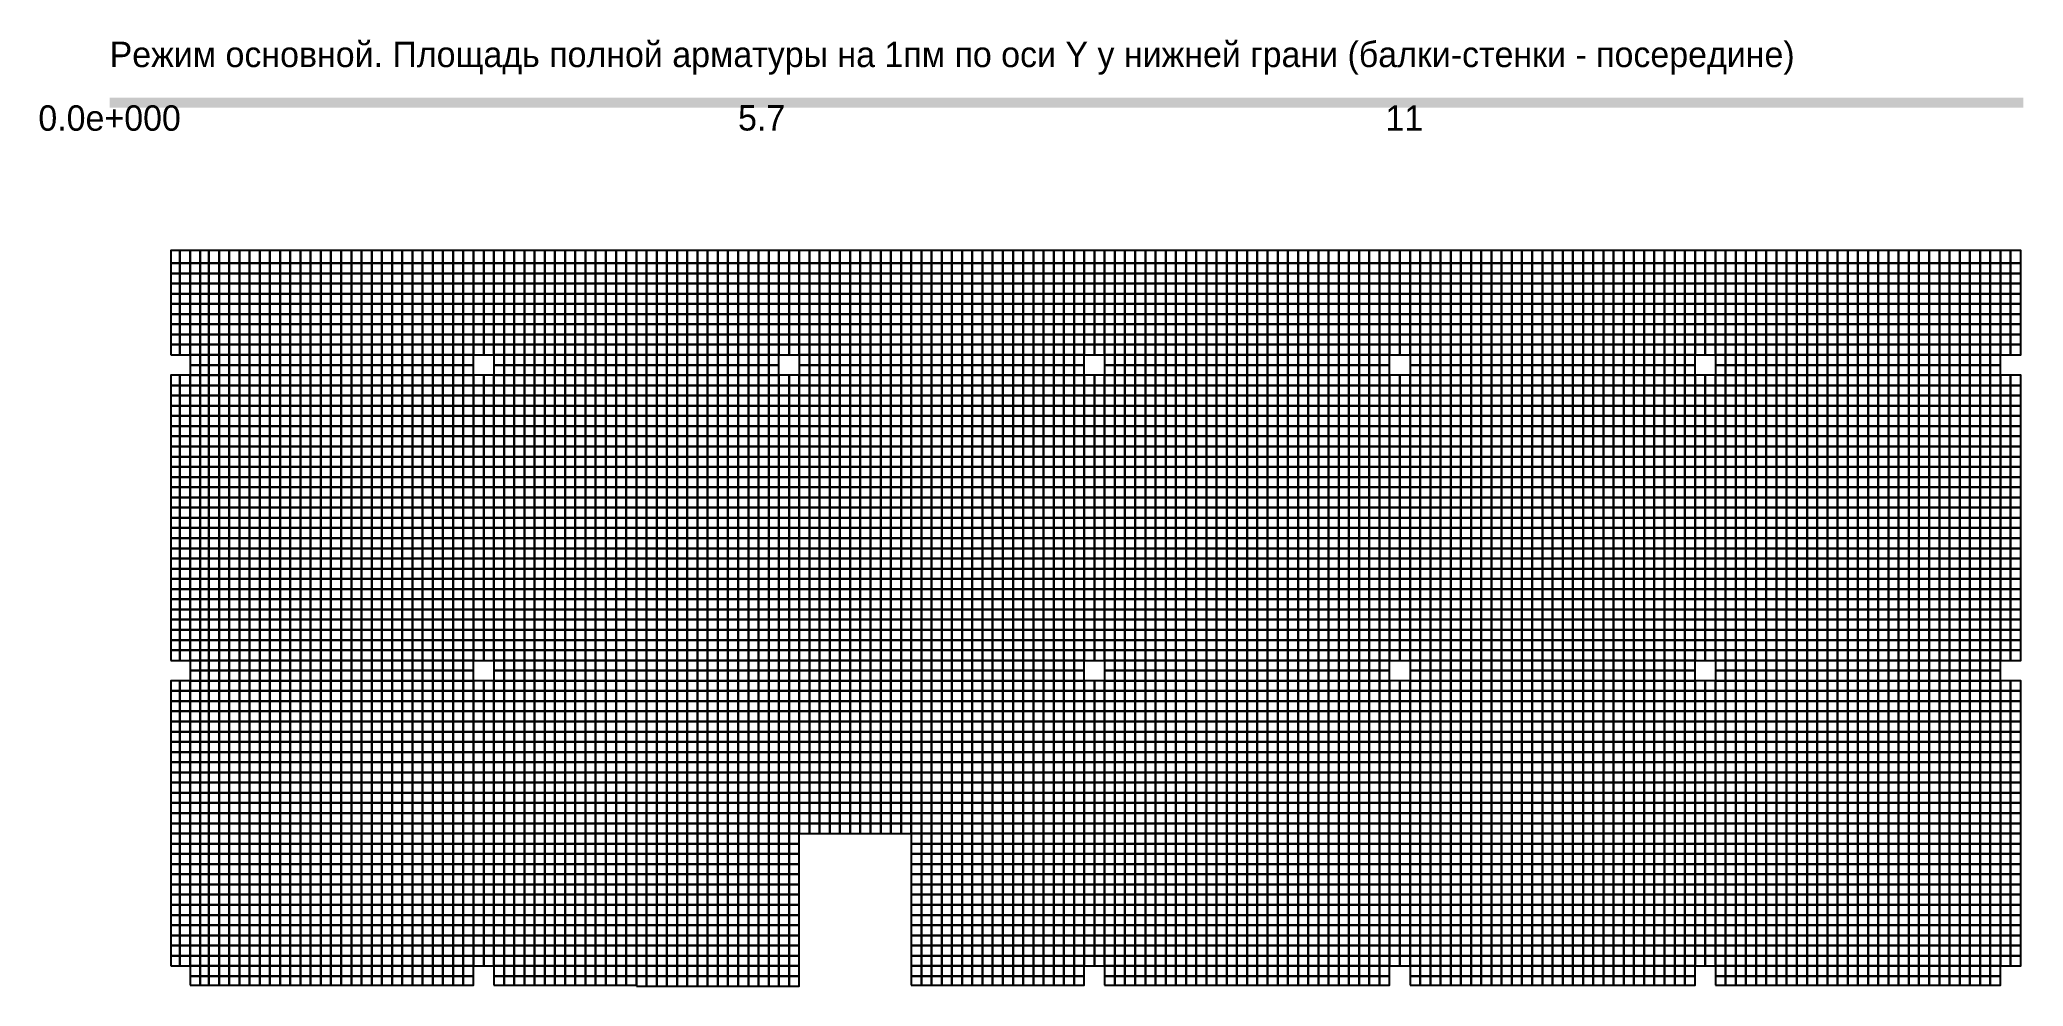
# Model space of a CAD drawing. Extents: x -2.8 to 74.5, y -0.2 to 18.4.
# Drawn here: x -2.75 to 36.22, y -0.2 to 18.39 of the extents above; entities that cross this region are included whole.
import ezdxf
from ezdxf.enums import TextEntityAlignment as Align

# ---------------------------------------------------------------- set-up
doc = ezdxf.new("R2010")
doc.units = 0
doc.header["$MEASUREMENT"] = 0
doc.layers.add('layer_elements', color=7, linetype='Continuous')
doc.layers.add('layer_result_palette', color=7, linetype='Continuous')

msp = doc.modelspace()

# ---------------------------------------------------------------- texts
at = {"layer": 'layer_result_palette'}
msp.add_text('Режим основной. Площадь полной арматуры на 1пм по оси Y у нижней грани (балки-стенки - посередине)', height=0.49863, dxfattribs=at).set_placement((-1.38, 17.85))
for s, p in [('0.0e+000', (-1.38, 16.85)), ('   5.7', (11.153, 16.85)), ('    11', (23.687, 16.85))]:
    msp.add_text(s, height=0.4986, dxfattribs=at).set_placement(p, align=Align.MIDDLE)

# ---------------------------------------------------------------- linework, layer by layer
at = {"layer": 'layer_elements', "color": 171, "true_color": 0x8080ff}
for points in [[(-0.18, 14), (0, 14), (0, 14.25), (-0.18, 14.25)], [(0, 14), (0.2, 14), (0.2, 14.25), (0, 14.25)], [(0.2, 14), (0.4, 14), (0.4, 14.25), (0.2, 14.25)], [(0.4, 14), (0.57, 14), (0.57, 14.25), (0.4, 14.25)], [(0.57, 14), (0.77, 14), (0.77, 14.25), (0.57, 14.25)], [(0.77, 14), (0.97, 14), (0.97, 14.25), (0.77, 14.25)], [(0.97, 14), (1.17, 14), (1.17, 14.25), (0.97, 14.25)], [(1.17, 14), (1.37, 14), (1.37, 14.25), (1.17, 14.25)], [(1.37, 14), (1.57, 14), (1.57, 14.25), (1.37, 14.25)], [(1.57, 14), (1.77, 14), (1.77, 14.25), (1.57, 14.25)], [(1.77, 14), (1.97, 14), (1.97, 14.25), (1.77, 14.25)], [(1.97, 14), (2.17, 14), (2.17, 14.25), (1.97, 14.25)], [(2.17, 14), (2.37, 14), (2.37, 14.25), (2.17, 14.25)], [(2.37, 14), (2.57, 14), (2.57, 14.25), (2.37, 14.25)], [(2.57, 14), (2.77, 14), (2.77, 14.25), (2.57, 14.25)], [(2.77, 14), (2.97, 14), (2.97, 14.25), (2.77, 14.25)], [(2.97, 14), (3.17, 14), (3.17, 14.25), (2.97, 14.25)], [(3.17, 14), (3.37, 14), (3.37, 14.25), (3.17, 14.25)], [(3.37, 14), (3.57, 14), (3.57, 14.25), (3.37, 14.25)], [(3.57, 14), (3.77, 14), (3.77, 14.25), (3.57, 14.25)], [(3.77, 14), (3.97, 14), (3.97, 14.25), (3.77, 14.25)], [(3.97, 14), (4.17, 14), (4.17, 14.25), (3.97, 14.25)], [(4.17, 14), (4.37, 14), (4.37, 14.25), (4.17, 14.25)], [(4.37, 14), (4.57, 14), (4.57, 14.25), (4.37, 14.25)], [(4.57, 14), (4.77, 14), (4.77, 14.25), (4.57, 14.25)], [(4.77, 14), (4.97, 14), (4.97, 14.25), (4.77, 14.25)], [(4.97, 14), (5.17, 14), (5.17, 14.25), (4.97, 14.25)], [(5.17, 14), (5.37, 14), (5.37, 14.25), (5.17, 14.25)], [(5.37, 14), (5.57, 14), (5.57, 14.25), (5.37, 14.25)], [(5.57, 14), (5.77, 14), (5.77, 14.25), (5.57, 14.25)], [(5.77, 14), (5.97, 14), (5.97, 14.25), (5.77, 14.25)], [(5.97, 14), (6.17, 14), (6.17, 14.25), (5.97, 14.25)], [(6.17, 14), (6.37, 14), (6.37, 14.25), (6.17, 14.25)], [(6.37, 14), (6.57, 14), (6.57, 14.25), (6.37, 14.25)], [(6.57, 14), (6.77, 14), (6.77, 14.25), (6.57, 14.25)], [(6.77, 14), (6.97, 14), (6.97, 14.25), (6.77, 14.25)], [(6.97, 14), (7.17, 14), (7.17, 14.25), (6.97, 14.25)], [(7.17, 14), (7.37, 14), (7.37, 14.25), (7.17, 14.25)], [(7.37, 14), (7.57, 14), (7.57, 14.25), (7.37, 14.25)], [(7.57, 14), (7.77, 14), (7.77, 14.25), (7.57, 14.25)], [(7.77, 14), (7.97, 14), (7.97, 14.25), (7.77, 14.25)], [(7.97, 14), (8.17, 14), (8.17, 14.25), (7.97, 14.25)], [(8.17, 14), (8.37, 14), (8.37, 14.25), (8.17, 14.25)], [(8.37, 14), (8.57, 14), (8.57, 14.25), (8.37, 14.25)], [(8.57, 14), (8.77, 14), (8.77, 14.25), (8.57, 14.25)], [(8.77, 14), (8.97, 14), (8.97, 14.25), (8.77, 14.25)], [(8.97, 14), (9.17, 14), (9.17, 14.25), (8.97, 14.25)], [(9.17, 14), (9.37, 14), (9.37, 14.25), (9.17, 14.25)], [(9.37, 14), (9.57, 14), (9.57, 14.25), (9.37, 14.25)], [(9.57, 14), (9.77, 14), (9.77, 14.25), (9.57, 14.25)], [(9.77, 14), (9.97, 14), (9.97, 14.25), (9.77, 14.25)], [(9.97, 14), (10.17, 14), (10.17, 14.25), (9.97, 14.25)], [(10.17, 14), (10.37, 14), (10.37, 14.25), (10.17, 14.25)], [(10.37, 14), (10.57, 14), (10.57, 14.25), (10.37, 14.25)], [(10.57, 14), (10.77, 14), (10.77, 14.25), (10.57, 14.25)], [(10.77, 14), (10.97, 14), (10.97, 14.25), (10.77, 14.25)], [(10.97, 14), (11.17, 14), (11.17, 14.25), (10.97, 14.25)], [(11.17, 14), (11.37, 14), (11.37, 14.25), (11.17, 14.25)], [(11.37, 14), (11.57, 14), (11.57, 14.25), (11.37, 14.25)], [(11.57, 14), (11.77, 14), (11.77, 14.25), (11.57, 14.25)], [(11.77, 14), (11.97, 14), (11.97, 14.25), (11.77, 14.25)], [(11.97, 14), (12.17, 14), (12.17, 14.25), (11.97, 14.25)], [(12.17, 14), (12.37, 14), (12.37, 14.25), (12.17, 14.25)], [(12.37, 14), (12.57, 14), (12.57, 14.25), (12.37, 14.25)], [(12.57, 14), (12.77, 14), (12.77, 14.25), (12.57, 14.25)], [(12.77, 14), (12.97, 14), (12.97, 14.25), (12.77, 14.25)], [(12.97, 14), (13.17, 14), (13.17, 14.25), (12.97, 14.25)], [(13.17, 14), (13.37, 14), (13.37, 14.25), (13.17, 14.25)], [(13.37, 14), (13.57, 14), (13.57, 14.25), (13.37, 14.25)], [(13.57, 14), (13.77, 14), (13.77, 14.25), (13.57, 14.25)], [(13.77, 14), (13.97, 14), (13.97, 14.25), (13.77, 14.25)], [(13.97, 14), (14.17, 14), (14.17, 14.25), (13.97, 14.25)], [(14.17, 14), (14.37, 14), (14.37, 14.25), (14.17, 14.25)], [(14.37, 14), (14.57, 14), (14.57, 14.25), (14.37, 14.25)], [(14.57, 14), (14.77, 14), (14.77, 14.25), (14.57, 14.25)], [(14.77, 14), (14.97, 14), (14.97, 14.25), (14.77, 14.25)], [(14.97, 14), (15.17, 14), (15.17, 14.25), (14.97, 14.25)], [(15.17, 14), (15.37, 14), (15.37, 14.25), (15.17, 14.25)], [(15.37, 14), (15.57, 14), (15.57, 14.25), (15.37, 14.25)], [(15.57, 14), (15.77, 14), (15.77, 14.25), (15.57, 14.25)], [(15.77, 14), (15.97, 14), (15.97, 14.25), (15.77, 14.25)], [(15.97, 14), (16.17, 14), (16.17, 14.25), (15.97, 14.25)], [(16.17, 14), (16.37, 14), (16.37, 14.25), (16.17, 14.25)], [(16.37, 14), (16.57, 14), (16.57, 14.25), (16.37, 14.25)], [(16.57, 14), (16.77, 14), (16.77, 14.25), (16.57, 14.25)], [(16.77, 14), (16.97, 14), (16.97, 14.25), (16.77, 14.25)], [(16.97, 14), (17.17, 14), (17.17, 14.25), (16.97, 14.25)], [(17.17, 14), (17.37, 14), (17.37, 14.25), (17.17, 14.25)], [(17.37, 14), (17.57, 14), (17.57, 14.25), (17.37, 14.25)], [(17.57, 14), (17.77, 14), (17.77, 14.25), (17.57, 14.25)], [(17.77, 14), (17.97, 14), (17.97, 14.25), (17.77, 14.25)], [(17.97, 14), (18.17, 14), (18.17, 14.25), (17.97, 14.25)], [(18.17, 14), (18.37, 14), (18.37, 14.25), (18.17, 14.25)], [(18.37, 14), (18.57, 14), (18.57, 14.25), (18.37, 14.25)], [(18.57, 14), (18.77, 14), (18.77, 14.25), (18.57, 14.25)], [(18.77, 14), (18.97, 14), (18.97, 14.25), (18.77, 14.25)], [(18.97, 14), (19.17, 14), (19.17, 14.25), (18.97, 14.25)], [(19.17, 14), (19.37, 14), (19.37, 14.25), (19.17, 14.25)], [(19.37, 14), (19.57, 14), (19.57, 14.25), (19.37, 14.25)], [(19.57, 14), (19.77, 14), (19.77, 14.25), (19.57, 14.25)], [(19.77, 14), (19.97, 14), (19.97, 14.25), (19.77, 14.25)], [(19.97, 14), (20.17, 14), (20.17, 14.25), (19.97, 14.25)], [(20.17, 14), (20.37, 14), (20.37, 14.25), (20.17, 14.25)], [(20.37, 14), (20.57, 14), (20.57, 14.25), (20.37, 14.25)], [(20.57, 14), (20.77, 14), (20.77, 14.25), (20.57, 14.25)], [(20.77, 14), (20.97, 14), (20.97, 14.25), (20.77, 14.25)], [(20.97, 14), (21.17, 14), (21.17, 14.25), (20.97, 14.25)], [(21.17, 14), (21.37, 14), (21.37, 14.25), (21.17, 14.25)], [(21.37, 14), (21.57, 14), (21.57, 14.25), (21.37, 14.25)], [(21.57, 14), (21.77, 14), (21.77, 14.25), (21.57, 14.25)], [(21.77, 14), (21.97, 14), (21.97, 14.25), (21.77, 14.25)], [(21.97, 14), (22.17, 14), (22.17, 14.25), (21.97, 14.25)], [(22.17, 14), (22.37, 14), (22.37, 14.25), (22.17, 14.25)], [(22.37, 14), (22.57, 14), (22.57, 14.25), (22.37, 14.25)], [(22.57, 14), (22.77, 14), (22.77, 14.25), (22.57, 14.25)], [(22.77, 14), (22.97, 14), (22.97, 14.25), (22.77, 14.25)], [(22.97, 14), (23.17, 14), (23.17, 14.25), (22.97, 14.25)], [(23.17, 14), (23.37, 14), (23.37, 14.25), (23.17, 14.25)], [(23.37, 14), (23.57, 14), (23.57, 14.25), (23.37, 14.25)], [(23.57, 14), (23.77, 14), (23.77, 14.25), (23.57, 14.25)], [(23.77, 14), (23.97, 14), (23.97, 14.25), (23.77, 14.25)], [(23.97, 14), (24.17, 14), (24.17, 14.25), (23.97, 14.25)], [(24.17, 14), (24.37, 14), (24.37, 14.25), (24.17, 14.25)], [(24.37, 14), (24.57, 14), (24.57, 14.25), (24.37, 14.25)], [(24.57, 14), (24.77, 14), (24.77, 14.25), (24.57, 14.25)], [(24.77, 14), (24.97, 14), (24.97, 14.25), (24.77, 14.25)], [(24.97, 14), (25.17, 14), (25.17, 14.25), (24.97, 14.25)], [(25.17, 14), (25.37, 14), (25.37, 14.25), (25.17, 14.25)], [(25.37, 14), (25.57, 14), (25.57, 14.25), (25.37, 14.25)], [(25.57, 14), (25.77, 14), (25.77, 14.25), (25.57, 14.25)], [(25.77, 14), (25.97, 14), (25.97, 14.25), (25.77, 14.25)], [(25.97, 14), (26.17, 14), (26.17, 14.25), (25.97, 14.25)], [(26.17, 14), (26.37, 14), (26.37, 14.25), (26.17, 14.25)], [(26.37, 14), (26.57, 14), (26.57, 14.25), (26.37, 14.25)], [(26.57, 14), (26.77, 14), (26.77, 14.25), (26.57, 14.25)], [(26.77, 14), (26.97, 14), (26.97, 14.25), (26.77, 14.25)], [(26.97, 14), (27.17, 14), (27.17, 14.25), (26.97, 14.25)], [(27.17, 14), (27.37, 14), (27.37, 14.25), (27.17, 14.25)], [(27.37, 14), (27.57, 14), (27.57, 14.25), (27.37, 14.25)], [(27.57, 14), (27.77, 14), (27.77, 14.25), (27.57, 14.25)], [(27.77, 14), (27.97, 14), (27.97, 14.25), (27.77, 14.25)], [(27.97, 14), (28.17, 14), (28.17, 14.25), (27.97, 14.25)], [(28.17, 14), (28.37, 14), (28.37, 14.25), (28.17, 14.25)], [(28.37, 14), (28.57, 14), (28.57, 14.25), (28.37, 14.25)], [(28.57, 14), (28.77, 14), (28.77, 14.25), (28.57, 14.25)], [(28.77, 14), (28.97, 14), (28.97, 14.25), (28.77, 14.25)], [(28.97, 14), (29.17, 14), (29.17, 14.25), (28.97, 14.25)], [(29.17, 14), (29.37, 14), (29.37, 14.25), (29.17, 14.25)], [(29.37, 14), (29.57, 14), (29.57, 14.25), (29.37, 14.25)], [(29.57, 14), (29.77, 14), (29.77, 14.25), (29.57, 14.25)], [(29.77, 14), (29.97, 14), (29.97, 14.25), (29.77, 14.25)], [(29.97, 14), (30.17, 14), (30.17, 14.25), (29.97, 14.25)], [(30.17, 14), (30.37, 14), (30.37, 14.25), (30.17, 14.25)], [(30.37, 14), (30.57, 14), (30.57, 14.25), (30.37, 14.25)], [(30.57, 14), (30.77, 14), (30.77, 14.25), (30.57, 14.25)], [(30.77, 14), (30.97, 14), (30.97, 14.25), (30.77, 14.25)], [(30.97, 14), (31.17, 14), (31.17, 14.25), (30.97, 14.25)], [(31.17, 14), (31.37, 14), (31.37, 14.25), (31.17, 14.25)], [(31.37, 14), (31.57, 14), (31.57, 14.25), (31.37, 14.25)], [(31.57, 14), (31.77, 14), (31.77, 14.25), (31.57, 14.25)], [(31.77, 14), (31.97, 14), (31.97, 14.25), (31.77, 14.25)], [(31.97, 14), (32.17, 14), (32.17, 14.25), (31.97, 14.25)], [(32.17, 14), (32.37, 14), (32.37, 14.25), (32.17, 14.25)], [(32.37, 14), (32.57, 14), (32.57, 14.25), (32.37, 14.25)], [(32.57, 14), (32.77, 14), (32.77, 14.25), (32.57, 14.25)], [(32.77, 14), (32.97, 14), (32.97, 14.25), (32.77, 14.25)], [(32.97, 14), (33.17, 14), (33.17, 14.25), (32.97, 14.25)], [(33.17, 14), (33.37, 14), (33.37, 14.25), (33.17, 14.25)], [(33.37, 14), (33.57, 14), (33.57, 14.25), (33.37, 14.25)], [(33.57, 14), (33.77, 14), (33.77, 14.25), (33.57, 14.25)], [(33.77, 14), (33.97, 14), (33.97, 14.25), (33.77, 14.25)], [(33.97, 14), (34.17, 14), (34.17, 14.25), (33.97, 14.25)], [(34.17, 14), (34.37, 14), (34.37, 14.25), (34.17, 14.25)], [(34.37, 14), (34.57, 14), (34.57, 14.25), (34.37, 14.25)], [(34.57, 14), (34.77, 14), (34.77, 14.25), (34.57, 14.25)], [(34.77, 14), (34.97, 14), (34.97, 14.25), (34.77, 14.25)], [(34.97, 14), (35.17, 14), (35.17, 14.25), (34.97, 14.25)], [(35.17, 14), (35.37, 14), (35.37, 14.25), (35.17, 14.25)], [(35.37, 14), (35.57, 14), (35.57, 14.25), (35.37, 14.25)], [(35.57, 14), (35.77, 14), (35.77, 14.25), (35.57, 14.25)], [(35.77, 14), (35.97, 14), (35.97, 14.25), (35.77, 14.25)], [(35.97, 14), (36.17, 14), (36.17, 14.25), (35.97, 14.25)], [(-0.18, 13.8), (0, 13.8), (0, 14), (-0.18, 14)], [(-0.18, 13.6), (0, 13.6), (0, 13.8), (-0.18, 13.8)], [(0, 13.8), (0.2, 13.8), (0.2, 14), (0, 14)], [(0, 13.6), (0.2, 13.6), (0.2, 13.8), (0, 13.8)], [(0.2, 13.8), (0.4, 13.8), (0.4, 14), (0.2, 14)], [(0.2, 13.6), (0.4, 13.6), (0.4, 13.8), (0.2, 13.8)], [(0.4, 13.8), (0.57, 13.8), (0.57, 14), (0.4, 14)], [(0.4, 13.6), (0.57, 13.6), (0.57, 13.8), (0.4, 13.8)], [(0.57, 13.8), (0.77, 13.8), (0.77, 14), (0.57, 14)], [(0.57, 13.6), (0.77, 13.6), (0.77, 13.8), (0.57, 13.8)], [(0.77, 13.8), (0.97, 13.8), (0.97, 14), (0.77, 14)], [(0.77, 13.6), (0.97, 13.6), (0.97, 13.8), (0.77, 13.8)], [(0.97, 13.8), (1.17, 13.8), (1.17, 14), (0.97, 14)], [(0.97, 13.6), (1.17, 13.6), (1.17, 13.8), (0.97, 13.8)], [(1.17, 13.8), (1.37, 13.8), (1.37, 14), (1.17, 14)], [(1.17, 13.6), (1.37, 13.6), (1.37, 13.8), (1.17, 13.8)], [(1.37, 13.8), (1.57, 13.8), (1.57, 14), (1.37, 14)], [(1.37, 13.6), (1.57, 13.6), (1.57, 13.8), (1.37, 13.8)], [(1.57, 13.8), (1.77, 13.8), (1.77, 14), (1.57, 14)], [(1.57, 13.6), (1.77, 13.6), (1.77, 13.8), (1.57, 13.8)], [(1.77, 13.8), (1.97, 13.8), (1.97, 14), (1.77, 14)], [(1.77, 13.6), (1.97, 13.6), (1.97, 13.8), (1.77, 13.8)], [(1.97, 13.8), (2.17, 13.8), (2.17, 14), (1.97, 14)], [(1.97, 13.6), (2.17, 13.6), (2.17, 13.8), (1.97, 13.8)], [(2.17, 13.8), (2.37, 13.8), (2.37, 14), (2.17, 14)], [(2.17, 13.6), (2.37, 13.6), (2.37, 13.8), (2.17, 13.8)], [(2.37, 13.8), (2.57, 13.8), (2.57, 14), (2.37, 14)], [(2.37, 13.6), (2.57, 13.6), (2.57, 13.8), (2.37, 13.8)], [(2.57, 13.8), (2.77, 13.8), (2.77, 14), (2.57, 14)], [(2.57, 13.6), (2.77, 13.6), (2.77, 13.8), (2.57, 13.8)], [(2.77, 13.8), (2.97, 13.8), (2.97, 14), (2.77, 14)], [(2.77, 13.6), (2.97, 13.6), (2.97, 13.8), (2.77, 13.8)], [(2.97, 13.8), (3.17, 13.8), (3.17, 14), (2.97, 14)], [(2.97, 13.6), (3.17, 13.6), (3.17, 13.8), (2.97, 13.8)], [(3.17, 13.8), (3.37, 13.8), (3.37, 14), (3.17, 14)], [(3.17, 13.6), (3.37, 13.6), (3.37, 13.8), (3.17, 13.8)], [(3.37, 13.8), (3.57, 13.8), (3.57, 14), (3.37, 14)], [(3.37, 13.6), (3.57, 13.6), (3.57, 13.8), (3.37, 13.8)], [(3.57, 13.8), (3.77, 13.8), (3.77, 14), (3.57, 14)], [(3.57, 13.6), (3.77, 13.6), (3.77, 13.8), (3.57, 13.8)], [(3.77, 13.8), (3.97, 13.8), (3.97, 14), (3.77, 14)], [(3.77, 13.6), (3.97, 13.6), (3.97, 13.8), (3.77, 13.8)], [(3.97, 13.8), (4.17, 13.8), (4.17, 14), (3.97, 14)], [(3.97, 13.6), (4.17, 13.6), (4.17, 13.8), (3.97, 13.8)], [(4.17, 13.8), (4.37, 13.8), (4.37, 14), (4.17, 14)], [(4.17, 13.6), (4.37, 13.6), (4.37, 13.8), (4.17, 13.8)], [(4.37, 13.8), (4.57, 13.8), (4.57, 14), (4.37, 14)], [(4.37, 13.6), (4.57, 13.6), (4.57, 13.8), (4.37, 13.8)], [(4.57, 13.8), (4.77, 13.8), (4.77, 14), (4.57, 14)], [(4.57, 13.6), (4.77, 13.6), (4.77, 13.8), (4.57, 13.8)], [(4.77, 13.8), (4.97, 13.8), (4.97, 14), (4.77, 14)], [(4.77, 13.6), (4.97, 13.6), (4.97, 13.8), (4.77, 13.8)], [(4.97, 13.8), (5.17, 13.8), (5.17, 14), (4.97, 14)], [(4.97, 13.6), (5.17, 13.6), (5.17, 13.8), (4.97, 13.8)], [(5.17, 13.8), (5.37, 13.8), (5.37, 14), (5.17, 14)], [(5.17, 13.6), (5.37, 13.6), (5.37, 13.8), (5.17, 13.8)], [(5.37, 13.8), (5.57, 13.8), (5.57, 14), (5.37, 14)], [(5.37, 13.6), (5.57, 13.6), (5.57, 13.8), (5.37, 13.8)], [(5.57, 13.8), (5.77, 13.8), (5.77, 14), (5.57, 14)], [(5.57, 13.6), (5.77, 13.6), (5.77, 13.8), (5.57, 13.8)], [(5.77, 13.8), (5.97, 13.8), (5.97, 14), (5.77, 14)], [(5.77, 13.6), (5.97, 13.6), (5.97, 13.8), (5.77, 13.8)], [(5.97, 13.8), (6.17, 13.8), (6.17, 14), (5.97, 14)], [(5.97, 13.6), (6.17, 13.6), (6.17, 13.8), (5.97, 13.8)], [(6.17, 13.8), (6.37, 13.8), (6.37, 14), (6.17, 14)], [(6.17, 13.6), (6.37, 13.6), (6.37, 13.8), (6.17, 13.8)], [(6.37, 13.8), (6.57, 13.8), (6.57, 14), (6.37, 14)], [(6.37, 13.6), (6.57, 13.6), (6.57, 13.8), (6.37, 13.8)], [(6.57, 13.8), (6.77, 13.8), (6.77, 14), (6.57, 14)], [(6.57, 13.6), (6.77, 13.6), (6.77, 13.8), (6.57, 13.8)], [(6.77, 13.8), (6.97, 13.8), (6.97, 14), (6.77, 14)], [(6.77, 13.6), (6.97, 13.6), (6.97, 13.8), (6.77, 13.8)], [(6.97, 13.8), (7.17, 13.8), (7.17, 14), (6.97, 14)], [(6.97, 13.6), (7.17, 13.6), (7.17, 13.8), (6.97, 13.8)], [(7.17, 13.8), (7.37, 13.8), (7.37, 14), (7.17, 14)], [(7.17, 13.6), (7.37, 13.6), (7.37, 13.8), (7.17, 13.8)], [(7.37, 13.8), (7.57, 13.8), (7.57, 14), (7.37, 14)], [(7.37, 13.6), (7.57, 13.6), (7.57, 13.8), (7.37, 13.8)], [(7.57, 13.8), (7.77, 13.8), (7.77, 14), (7.57, 14)], [(7.57, 13.6), (7.77, 13.6), (7.77, 13.8), (7.57, 13.8)], [(7.77, 13.8), (7.97, 13.8), (7.97, 14), (7.77, 14)], [(7.77, 13.6), (7.97, 13.6), (7.97, 13.8), (7.77, 13.8)], [(7.97, 13.8), (8.17, 13.8), (8.17, 14), (7.97, 14)], [(7.97, 13.6), (8.17, 13.6), (8.17, 13.8), (7.97, 13.8)], [(8.17, 13.8), (8.37, 13.8), (8.37, 14), (8.17, 14)], [(8.17, 13.6), (8.37, 13.6), (8.37, 13.8), (8.17, 13.8)], [(8.37, 13.8), (8.57, 13.8), (8.57, 14), (8.37, 14)], [(8.37, 13.6), (8.57, 13.6), (8.57, 13.8), (8.37, 13.8)], [(8.57, 13.8), (8.77, 13.8), (8.77, 14), (8.57, 14)], [(8.57, 13.6), (8.77, 13.6), (8.77, 13.8), (8.57, 13.8)], [(8.77, 13.8), (8.97, 13.8), (8.97, 14), (8.77, 14)], [(8.77, 13.6), (8.97, 13.6), (8.97, 13.8), (8.77, 13.8)], [(8.97, 13.8), (9.17, 13.8), (9.17, 14), (8.97, 14)], [(8.97, 13.6), (9.17, 13.6), (9.17, 13.8), (8.97, 13.8)], [(9.17, 13.8), (9.37, 13.8), (9.37, 14), (9.17, 14)], [(9.17, 13.6), (9.37, 13.6), (9.37, 13.8), (9.17, 13.8)], [(9.37, 13.8), (9.57, 13.8), (9.57, 14), (9.37, 14)], [(9.37, 13.6), (9.57, 13.6), (9.57, 13.8), (9.37, 13.8)], [(9.57, 13.8), (9.77, 13.8), (9.77, 14), (9.57, 14)], [(9.57, 13.6), (9.77, 13.6), (9.77, 13.8), (9.57, 13.8)], [(9.77, 13.8), (9.97, 13.8), (9.97, 14), (9.77, 14)], [(9.77, 13.6), (9.97, 13.6), (9.97, 13.8), (9.77, 13.8)], [(9.97, 13.8), (10.17, 13.8), (10.17, 14), (9.97, 14)], [(9.97, 13.6), (10.17, 13.6), (10.17, 13.8), (9.97, 13.8)], [(10.17, 13.8), (10.37, 13.8), (10.37, 14), (10.17, 14)], [(10.17, 13.6), (10.37, 13.6), (10.37, 13.8), (10.17, 13.8)], [(10.37, 13.8), (10.57, 13.8), (10.57, 14), (10.37, 14)], [(10.37, 13.6), (10.57, 13.6), (10.57, 13.8), (10.37, 13.8)], [(10.57, 13.8), (10.77, 13.8), (10.77, 14), (10.57, 14)], [(10.57, 13.6), (10.77, 13.6), (10.77, 13.8), (10.57, 13.8)], [(10.77, 13.8), (10.97, 13.8), (10.97, 14), (10.77, 14)], [(10.77, 13.6), (10.97, 13.6), (10.97, 13.8), (10.77, 13.8)], [(10.97, 13.8), (11.17, 13.8), (11.17, 14), (10.97, 14)], [(10.97, 13.6), (11.17, 13.6), (11.17, 13.8), (10.97, 13.8)], [(11.17, 13.8), (11.37, 13.8), (11.37, 14), (11.17, 14)], [(11.17, 13.6), (11.37, 13.6), (11.37, 13.8), (11.17, 13.8)], [(11.37, 13.8), (11.57, 13.8), (11.57, 14), (11.37, 14)], [(11.37, 13.6), (11.57, 13.6), (11.57, 13.8), (11.37, 13.8)], [(11.57, 13.8), (11.77, 13.8), (11.77, 14), (11.57, 14)], [(11.57, 13.6), (11.77, 13.6), (11.77, 13.8), (11.57, 13.8)], [(11.77, 13.8), (11.97, 13.8), (11.97, 14), (11.77, 14)], [(11.77, 13.6), (11.97, 13.6), (11.97, 13.8), (11.77, 13.8)], [(11.97, 13.8), (12.17, 13.8), (12.17, 14), (11.97, 14)], [(11.97, 13.6), (12.17, 13.6), (12.17, 13.8), (11.97, 13.8)], [(12.17, 13.8), (12.37, 13.8), (12.37, 14), (12.17, 14)], [(12.17, 13.6), (12.37, 13.6), (12.37, 13.8), (12.17, 13.8)], [(12.37, 13.8), (12.57, 13.8), (12.57, 14), (12.37, 14)], [(12.37, 13.6), (12.57, 13.6), (12.57, 13.8), (12.37, 13.8)], [(12.57, 13.8), (12.77, 13.8), (12.77, 14), (12.57, 14)], [(12.57, 13.6), (12.77, 13.6), (12.77, 13.8), (12.57, 13.8)], [(12.77, 13.8), (12.97, 13.8), (12.97, 14), (12.77, 14)], [(12.77, 13.6), (12.97, 13.6), (12.97, 13.8), (12.77, 13.8)], [(12.97, 13.8), (13.17, 13.8), (13.17, 14), (12.97, 14)], [(12.97, 13.6), (13.17, 13.6), (13.17, 13.8), (12.97, 13.8)], [(13.17, 13.8), (13.37, 13.8), (13.37, 14), (13.17, 14)], [(13.17, 13.6), (13.37, 13.6), (13.37, 13.8), (13.17, 13.8)], [(13.37, 13.8), (13.57, 13.8), (13.57, 14), (13.37, 14)], [(13.37, 13.6), (13.57, 13.6), (13.57, 13.8), (13.37, 13.8)], [(13.57, 13.8), (13.77, 13.8), (13.77, 14), (13.57, 14)], [(13.57, 13.6), (13.77, 13.6), (13.77, 13.8), (13.57, 13.8)], [(13.77, 13.8), (13.97, 13.8), (13.97, 14), (13.77, 14)], [(13.77, 13.6), (13.97, 13.6), (13.97, 13.8), (13.77, 13.8)], [(13.97, 13.8), (14.17, 13.8), (14.17, 14), (13.97, 14)], [(13.97, 13.6), (14.17, 13.6), (14.17, 13.8), (13.97, 13.8)], [(14.17, 13.8), (14.37, 13.8), (14.37, 14), (14.17, 14)], [(14.17, 13.6), (14.37, 13.6), (14.37, 13.8), (14.17, 13.8)], [(14.37, 13.8), (14.57, 13.8), (14.57, 14), (14.37, 14)], [(14.37, 13.6), (14.57, 13.6), (14.57, 13.8), (14.37, 13.8)], [(14.57, 13.8), (14.77, 13.8), (14.77, 14), (14.57, 14)], [(14.57, 13.6), (14.77, 13.6), (14.77, 13.8), (14.57, 13.8)], [(14.77, 13.8), (14.97, 13.8), (14.97, 14), (14.77, 14)], [(14.77, 13.6), (14.97, 13.6), (14.97, 13.8), (14.77, 13.8)], [(14.97, 13.8), (15.17, 13.8), (15.17, 14), (14.97, 14)], [(14.97, 13.6), (15.17, 13.6), (15.17, 13.8), (14.97, 13.8)], [(15.17, 13.8), (15.37, 13.8), (15.37, 14), (15.17, 14)], [(15.17, 13.6), (15.37, 13.6), (15.37, 13.8), (15.17, 13.8)], [(15.37, 13.8), (15.57, 13.8), (15.57, 14), (15.37, 14)], [(15.37, 13.6), (15.57, 13.6), (15.57, 13.8), (15.37, 13.8)], [(15.57, 13.8), (15.77, 13.8), (15.77, 14), (15.57, 14)], [(15.57, 13.6), (15.77, 13.6), (15.77, 13.8), (15.57, 13.8)], [(15.77, 13.8), (15.97, 13.8), (15.97, 14), (15.77, 14)], [(15.77, 13.6), (15.97, 13.6), (15.97, 13.8), (15.77, 13.8)], [(15.97, 13.8), (16.17, 13.8), (16.17, 14), (15.97, 14)], [(15.97, 13.6), (16.17, 13.6), (16.17, 13.8), (15.97, 13.8)], [(16.17, 13.8), (16.37, 13.8), (16.37, 14), (16.17, 14)], [(16.17, 13.6), (16.37, 13.6), (16.37, 13.8), (16.17, 13.8)], [(16.37, 13.8), (16.57, 13.8), (16.57, 14), (16.37, 14)], [(16.37, 13.6), (16.57, 13.6), (16.57, 13.8), (16.37, 13.8)], [(16.57, 13.8), (16.77, 13.8), (16.77, 14), (16.57, 14)], [(16.57, 13.6), (16.77, 13.6), (16.77, 13.8), (16.57, 13.8)], [(16.77, 13.8), (16.97, 13.8), (16.97, 14), (16.77, 14)], [(16.77, 13.6), (16.97, 13.6), (16.97, 13.8), (16.77, 13.8)], [(16.97, 13.8), (17.17, 13.8), (17.17, 14), (16.97, 14)], [(16.97, 13.6), (17.17, 13.6), (17.17, 13.8), (16.97, 13.8)], [(17.17, 13.8), (17.37, 13.8), (17.37, 14), (17.17, 14)], [(17.17, 13.6), (17.37, 13.6), (17.37, 13.8), (17.17, 13.8)], [(17.37, 13.8), (17.57, 13.8), (17.57, 14), (17.37, 14)], [(17.37, 13.6), (17.57, 13.6), (17.57, 13.8), (17.37, 13.8)], [(17.57, 13.8), (17.77, 13.8), (17.77, 14), (17.57, 14)], [(17.57, 13.6), (17.77, 13.6), (17.77, 13.8), (17.57, 13.8)], [(17.77, 13.8), (17.97, 13.8), (17.97, 14), (17.77, 14)], [(17.77, 13.6), (17.97, 13.6), (17.97, 13.8), (17.77, 13.8)], [(17.97, 13.8), (18.17, 13.8), (18.17, 14), (17.97, 14)], [(17.97, 13.6), (18.17, 13.6), (18.17, 13.8), (17.97, 13.8)], [(18.17, 13.8), (18.37, 13.8), (18.37, 14), (18.17, 14)], [(18.17, 13.6), (18.37, 13.6), (18.37, 13.8), (18.17, 13.8)], [(18.37, 13.8), (18.57, 13.8), (18.57, 14), (18.37, 14)], [(18.37, 13.6), (18.57, 13.6), (18.57, 13.8), (18.37, 13.8)], [(18.57, 13.8), (18.77, 13.8), (18.77, 14), (18.57, 14)], [(18.57, 13.6), (18.77, 13.6), (18.77, 13.8), (18.57, 13.8)], [(18.77, 13.8), (18.97, 13.8), (18.97, 14), (18.77, 14)], [(18.77, 13.6), (18.97, 13.6), (18.97, 13.8), (18.77, 13.8)], [(18.97, 13.8), (19.17, 13.8), (19.17, 14), (18.97, 14)], [(18.97, 13.6), (19.17, 13.6), (19.17, 13.8), (18.97, 13.8)], [(19.17, 13.8), (19.37, 13.8), (19.37, 14), (19.17, 14)], [(19.17, 13.6), (19.37, 13.6), (19.37, 13.8), (19.17, 13.8)], [(19.37, 13.8), (19.57, 13.8), (19.57, 14), (19.37, 14)], [(19.37, 13.6), (19.57, 13.6), (19.57, 13.8), (19.37, 13.8)], [(19.57, 13.8), (19.77, 13.8), (19.77, 14), (19.57, 14)], [(19.57, 13.6), (19.77, 13.6), (19.77, 13.8), (19.57, 13.8)], [(19.77, 13.8), (19.97, 13.8), (19.97, 14), (19.77, 14)], [(19.77, 13.6), (19.97, 13.6), (19.97, 13.8), (19.77, 13.8)], [(19.97, 13.8), (20.17, 13.8), (20.17, 14), (19.97, 14)], [(19.97, 13.6), (20.17, 13.6), (20.17, 13.8), (19.97, 13.8)], [(20.17, 13.8), (20.37, 13.8), (20.37, 14), (20.17, 14)], [(20.17, 13.6), (20.37, 13.6), (20.37, 13.8), (20.17, 13.8)], [(20.37, 13.8), (20.57, 13.8), (20.57, 14), (20.37, 14)], [(20.37, 13.6), (20.57, 13.6), (20.57, 13.8), (20.37, 13.8)], [(20.57, 13.8), (20.77, 13.8), (20.77, 14), (20.57, 14)], [(20.57, 13.6), (20.77, 13.6), (20.77, 13.8), (20.57, 13.8)], [(20.77, 13.8), (20.97, 13.8), (20.97, 14), (20.77, 14)], [(20.77, 13.6), (20.97, 13.6), (20.97, 13.8), (20.77, 13.8)], [(20.97, 13.8), (21.17, 13.8), (21.17, 14), (20.97, 14)], [(20.97, 13.6), (21.17, 13.6), (21.17, 13.8), (20.97, 13.8)], [(21.17, 13.8), (21.37, 13.8), (21.37, 14), (21.17, 14)], [(21.17, 13.6), (21.37, 13.6), (21.37, 13.8), (21.17, 13.8)], [(21.37, 13.8), (21.57, 13.8), (21.57, 14), (21.37, 14)], [(21.37, 13.6), (21.57, 13.6), (21.57, 13.8), (21.37, 13.8)], [(21.57, 13.8), (21.77, 13.8), (21.77, 14), (21.57, 14)], [(21.57, 13.6), (21.77, 13.6), (21.77, 13.8), (21.57, 13.8)], [(21.77, 13.8), (21.97, 13.8), (21.97, 14), (21.77, 14)], [(21.77, 13.6), (21.97, 13.6), (21.97, 13.8), (21.77, 13.8)], [(21.97, 13.8), (22.17, 13.8), (22.17, 14), (21.97, 14)], [(21.97, 13.6), (22.17, 13.6), (22.17, 13.8), (21.97, 13.8)], [(22.17, 13.8), (22.37, 13.8), (22.37, 14), (22.17, 14)], [(22.17, 13.6), (22.37, 13.6), (22.37, 13.8), (22.17, 13.8)], [(22.37, 13.8), (22.57, 13.8), (22.57, 14), (22.37, 14)], [(22.37, 13.6), (22.57, 13.6), (22.57, 13.8), (22.37, 13.8)], [(22.57, 13.8), (22.77, 13.8), (22.77, 14), (22.57, 14)], [(22.57, 13.6), (22.77, 13.6), (22.77, 13.8), (22.57, 13.8)], [(22.77, 13.8), (22.97, 13.8), (22.97, 14), (22.77, 14)], [(22.77, 13.6), (22.97, 13.6), (22.97, 13.8), (22.77, 13.8)], [(22.97, 13.8), (23.17, 13.8), (23.17, 14), (22.97, 14)], [(22.97, 13.6), (23.17, 13.6), (23.17, 13.8), (22.97, 13.8)], [(23.17, 13.8), (23.37, 13.8), (23.37, 14), (23.17, 14)], [(23.17, 13.6), (23.37, 13.6), (23.37, 13.8), (23.17, 13.8)], [(23.37, 13.8), (23.57, 13.8), (23.57, 14), (23.37, 14)], [(23.37, 13.6), (23.57, 13.6), (23.57, 13.8), (23.37, 13.8)], [(23.57, 13.8), (23.77, 13.8), (23.77, 14), (23.57, 14)], [(23.57, 13.6), (23.77, 13.6), (23.77, 13.8), (23.57, 13.8)], [(23.77, 13.8), (23.97, 13.8), (23.97, 14), (23.77, 14)], [(23.77, 13.6), (23.97, 13.6), (23.97, 13.8), (23.77, 13.8)], [(23.97, 13.8), (24.17, 13.8), (24.17, 14), (23.97, 14)], [(23.97, 13.6), (24.17, 13.6), (24.17, 13.8), (23.97, 13.8)], [(24.17, 13.8), (24.37, 13.8), (24.37, 14), (24.17, 14)], [(24.17, 13.6), (24.37, 13.6), (24.37, 13.8), (24.17, 13.8)], [(24.37, 13.8), (24.57, 13.8), (24.57, 14), (24.37, 14)], [(24.37, 13.6), (24.57, 13.6), (24.57, 13.8), (24.37, 13.8)], [(24.57, 13.8), (24.77, 13.8), (24.77, 14), (24.57, 14)], [(24.57, 13.6), (24.77, 13.6), (24.77, 13.8), (24.57, 13.8)], [(24.77, 13.8), (24.97, 13.8), (24.97, 14), (24.77, 14)], [(24.77, 13.6), (24.97, 13.6), (24.97, 13.8), (24.77, 13.8)], [(24.97, 13.8), (25.17, 13.8), (25.17, 14), (24.97, 14)], [(24.97, 13.6), (25.17, 13.6), (25.17, 13.8), (24.97, 13.8)], [(25.17, 13.8), (25.37, 13.8), (25.37, 14), (25.17, 14)], [(25.17, 13.6), (25.37, 13.6), (25.37, 13.8), (25.17, 13.8)], [(25.37, 13.8), (25.57, 13.8), (25.57, 14), (25.37, 14)], [(25.37, 13.6), (25.57, 13.6), (25.57, 13.8), (25.37, 13.8)], [(25.57, 13.8), (25.77, 13.8), (25.77, 14), (25.57, 14)], [(25.57, 13.6), (25.77, 13.6), (25.77, 13.8), (25.57, 13.8)], [(25.77, 13.8), (25.97, 13.8), (25.97, 14), (25.77, 14)], [(25.77, 13.6), (25.97, 13.6), (25.97, 13.8), (25.77, 13.8)], [(25.97, 13.8), (26.17, 13.8), (26.17, 14), (25.97, 14)], [(25.97, 13.6), (26.17, 13.6), (26.17, 13.8), (25.97, 13.8)], [(26.17, 13.8), (26.37, 13.8), (26.37, 14), (26.17, 14)], [(26.17, 13.6), (26.37, 13.6), (26.37, 13.8), (26.17, 13.8)], [(26.37, 13.8), (26.57, 13.8), (26.57, 14), (26.37, 14)], [(26.37, 13.6), (26.57, 13.6), (26.57, 13.8), (26.37, 13.8)], [(26.57, 13.8), (26.77, 13.8), (26.77, 14), (26.57, 14)], [(26.57, 13.6), (26.77, 13.6), (26.77, 13.8), (26.57, 13.8)], [(26.77, 13.8), (26.97, 13.8), (26.97, 14), (26.77, 14)], [(26.77, 13.6), (26.97, 13.6), (26.97, 13.8), (26.77, 13.8)], [(26.97, 13.8), (27.17, 13.8), (27.17, 14), (26.97, 14)], [(26.97, 13.6), (27.17, 13.6), (27.17, 13.8), (26.97, 13.8)], [(27.17, 13.8), (27.37, 13.8), (27.37, 14), (27.17, 14)], [(27.17, 13.6), (27.37, 13.6), (27.37, 13.8), (27.17, 13.8)], [(27.37, 13.8), (27.57, 13.8), (27.57, 14), (27.37, 14)], [(27.37, 13.6), (27.57, 13.6), (27.57, 13.8), (27.37, 13.8)], [(27.57, 13.8), (27.77, 13.8), (27.77, 14), (27.57, 14)], [(27.57, 13.6), (27.77, 13.6), (27.77, 13.8), (27.57, 13.8)], [(27.77, 13.8), (27.97, 13.8), (27.97, 14), (27.77, 14)], [(27.77, 13.6), (27.97, 13.6), (27.97, 13.8), (27.77, 13.8)], [(27.97, 13.8), (28.17, 13.8), (28.17, 14), (27.97, 14)], [(27.97, 13.6), (28.17, 13.6), (28.17, 13.8), (27.97, 13.8)], [(28.17, 13.8), (28.37, 13.8), (28.37, 14), (28.17, 14)], [(28.17, 13.6), (28.37, 13.6), (28.37, 13.8), (28.17, 13.8)], [(28.37, 13.8), (28.57, 13.8), (28.57, 14), (28.37, 14)], [(28.37, 13.6), (28.57, 13.6), (28.57, 13.8), (28.37, 13.8)], [(28.57, 13.8), (28.77, 13.8), (28.77, 14), (28.57, 14)], [(28.57, 13.6), (28.77, 13.6), (28.77, 13.8), (28.57, 13.8)], [(28.77, 13.8), (28.97, 13.8), (28.97, 14), (28.77, 14)], [(28.77, 13.6), (28.97, 13.6), (28.97, 13.8), (28.77, 13.8)], [(28.97, 13.8), (29.17, 13.8), (29.17, 14), (28.97, 14)], [(28.97, 13.6), (29.17, 13.6), (29.17, 13.8), (28.97, 13.8)], [(29.17, 13.8), (29.37, 13.8), (29.37, 14), (29.17, 14)], [(29.17, 13.6), (29.37, 13.6), (29.37, 13.8), (29.17, 13.8)], [(29.37, 13.8), (29.57, 13.8), (29.57, 14), (29.37, 14)], [(29.37, 13.6), (29.57, 13.6), (29.57, 13.8), (29.37, 13.8)], [(29.57, 13.8), (29.77, 13.8), (29.77, 14), (29.57, 14)], [(29.57, 13.6), (29.77, 13.6), (29.77, 13.8), (29.57, 13.8)], [(29.77, 13.8), (29.97, 13.8), (29.97, 14), (29.77, 14)], [(29.77, 13.6), (29.97, 13.6), (29.97, 13.8), (29.77, 13.8)], [(29.97, 13.8), (30.17, 13.8), (30.17, 14), (29.97, 14)], [(29.97, 13.6), (30.17, 13.6), (30.17, 13.8), (29.97, 13.8)], [(30.17, 13.8), (30.37, 13.8), (30.37, 14), (30.17, 14)], [(30.17, 13.6), (30.37, 13.6), (30.37, 13.8), (30.17, 13.8)], [(30.37, 13.8), (30.57, 13.8), (30.57, 14), (30.37, 14)], [(30.37, 13.6), (30.57, 13.6), (30.57, 13.8), (30.37, 13.8)], [(30.57, 13.8), (30.77, 13.8), (30.77, 14), (30.57, 14)], [(30.57, 13.6), (30.77, 13.6), (30.77, 13.8), (30.57, 13.8)], [(30.77, 13.8), (30.97, 13.8), (30.97, 14), (30.77, 14)], [(30.77, 13.6), (30.97, 13.6), (30.97, 13.8), (30.77, 13.8)], [(30.97, 13.8), (31.17, 13.8), (31.17, 14), (30.97, 14)], [(30.97, 13.6), (31.17, 13.6), (31.17, 13.8), (30.97, 13.8)], [(31.17, 13.8), (31.37, 13.8), (31.37, 14), (31.17, 14)], [(31.17, 13.6), (31.37, 13.6), (31.37, 13.8), (31.17, 13.8)], [(31.37, 13.8), (31.57, 13.8), (31.57, 14), (31.37, 14)], [(31.37, 13.6), (31.57, 13.6), (31.57, 13.8), (31.37, 13.8)], [(31.57, 13.8), (31.77, 13.8), (31.77, 14), (31.57, 14)], [(31.57, 13.6), (31.77, 13.6), (31.77, 13.8), (31.57, 13.8)], [(31.77, 13.8), (31.97, 13.8), (31.97, 14), (31.77, 14)], [(31.77, 13.6), (31.97, 13.6), (31.97, 13.8), (31.77, 13.8)], [(31.97, 13.8), (32.17, 13.8), (32.17, 14), (31.97, 14)], [(31.97, 13.6), (32.17, 13.6), (32.17, 13.8), (31.97, 13.8)], [(32.17, 13.8), (32.37, 13.8), (32.37, 14), (32.17, 14)], [(32.17, 13.6), (32.37, 13.6), (32.37, 13.8), (32.17, 13.8)], [(32.37, 13.8), (32.57, 13.8), (32.57, 14), (32.37, 14)], [(32.37, 13.6), (32.57, 13.6), (32.57, 13.8), (32.37, 13.8)], [(32.57, 13.8), (32.77, 13.8), (32.77, 14), (32.57, 14)], [(32.57, 13.6), (32.77, 13.6), (32.77, 13.8), (32.57, 13.8)], [(32.77, 13.8), (32.97, 13.8), (32.97, 14), (32.77, 14)], [(32.77, 13.6), (32.97, 13.6), (32.97, 13.8), (32.77, 13.8)], [(32.97, 13.8), (33.17, 13.8), (33.17, 14), (32.97, 14)], [(32.97, 13.6), (33.17, 13.6), (33.17, 13.8), (32.97, 13.8)], [(33.17, 13.8), (33.37, 13.8), (33.37, 14), (33.17, 14)], [(33.17, 13.6), (33.37, 13.6), (33.37, 13.8), (33.17, 13.8)], [(33.37, 13.8), (33.57, 13.8), (33.57, 14), (33.37, 14)], [(33.37, 13.6), (33.57, 13.6), (33.57, 13.8), (33.37, 13.8)], [(33.57, 13.8), (33.77, 13.8), (33.77, 14), (33.57, 14)], [(33.57, 13.6), (33.77, 13.6), (33.77, 13.8), (33.57, 13.8)], [(33.77, 13.8), (33.97, 13.8), (33.97, 14), (33.77, 14)], [(33.77, 13.6), (33.97, 13.6), (33.97, 13.8), (33.77, 13.8)], [(33.97, 13.8), (34.17, 13.8), (34.17, 14), (33.97, 14)], [(33.97, 13.6), (34.17, 13.6), (34.17, 13.8), (33.97, 13.8)], [(34.17, 13.8), (34.37, 13.8), (34.37, 14), (34.17, 14)], [(34.17, 13.6), (34.37, 13.6), (34.37, 13.8), (34.17, 13.8)], [(34.37, 13.8), (34.57, 13.8), (34.57, 14), (34.37, 14)], [(34.37, 13.6), (34.57, 13.6), (34.57, 13.8), (34.37, 13.8)], [(34.57, 13.8), (34.77, 13.8), (34.77, 14), (34.57, 14)], [(34.57, 13.6), (34.77, 13.6), (34.77, 13.8), (34.57, 13.8)], [(34.77, 13.8), (34.97, 13.8), (34.97, 14), (34.77, 14)], [(34.77, 13.6), (34.97, 13.6), (34.97, 13.8), (34.77, 13.8)], [(34.97, 13.8), (35.17, 13.8), (35.17, 14), (34.97, 14)], [(34.97, 13.6), (35.17, 13.6), (35.17, 13.8), (34.97, 13.8)], [(35.17, 13.8), (35.37, 13.8), (35.37, 14), (35.17, 14)], [(35.17, 13.6), (35.37, 13.6), (35.37, 13.8), (35.17, 13.8)], [(35.37, 13.8), (35.57, 13.8), (35.57, 14), (35.37, 14)], [(35.37, 13.6), (35.57, 13.6), (35.57, 13.8), (35.37, 13.8)], [(35.57, 13.8), (35.77, 13.8), (35.77, 14), (35.57, 14)], [(35.57, 13.6), (35.77, 13.6), (35.77, 13.8), (35.57, 13.8)], [(35.77, 13.8), (35.97, 13.8), (35.97, 14), (35.77, 14)], [(35.77, 13.6), (35.97, 13.6), (35.97, 13.8), (35.77, 13.8)], [(35.97, 13.8), (36.17, 13.8), (36.17, 14), (35.97, 14)], [(35.97, 13.6), (36.17, 13.6), (36.17, 13.8), (35.97, 13.8)], [(-0.18, 13.4), (0, 13.4), (0, 13.6), (-0.18, 13.6)], [(-0.18, 13.2), (0, 13.2), (0, 13.4), (-0.18, 13.4)], [(0, 13.4), (0.2, 13.4), (0.2, 13.6), (0, 13.6)], [(0, 13.2), (0.2, 13.2), (0.2, 13.4), (0, 13.4)], [(0.2, 13.4), (0.4, 13.4), (0.4, 13.6), (0.2, 13.6)], [(0.2, 13.2), (0.4, 13.2), (0.4, 13.4), (0.2, 13.4)], [(0.4, 13.4), (0.57, 13.4), (0.57, 13.6), (0.4, 13.6)], [(0.4, 13.2), (0.57, 13.2), (0.57, 13.4), (0.4, 13.4)], [(0.57, 13.4), (0.77, 13.4), (0.77, 13.6), (0.57, 13.6)], [(0.57, 13.2), (0.77, 13.2), (0.77, 13.4), (0.57, 13.4)], [(0.77, 13.4), (0.97, 13.4), (0.97, 13.6), (0.77, 13.6)], [(0.77, 13.2), (0.97, 13.2), (0.97, 13.4), (0.77, 13.4)], [(0.97, 13.4), (1.17, 13.4), (1.17, 13.6), (0.97, 13.6)], [(0.97, 13.2), (1.17, 13.2), (1.17, 13.4), (0.97, 13.4)], [(1.17, 13.4), (1.37, 13.4), (1.37, 13.6), (1.17, 13.6)], [(1.17, 13.2), (1.37, 13.2), (1.37, 13.4), (1.17, 13.4)], [(1.37, 13.4), (1.57, 13.4), (1.57, 13.6), (1.37, 13.6)], [(1.37, 13.2), (1.57, 13.2), (1.57, 13.4), (1.37, 13.4)], [(1.57, 13.4), (1.77, 13.4), (1.77, 13.6), (1.57, 13.6)], [(1.57, 13.2), (1.77, 13.2), (1.77, 13.4), (1.57, 13.4)], [(1.77, 13.4), (1.97, 13.4), (1.97, 13.6), (1.77, 13.6)], [(1.77, 13.2), (1.97, 13.2), (1.97, 13.4), (1.77, 13.4)], [(1.97, 13.4), (2.17, 13.4), (2.17, 13.6), (1.97, 13.6)], [(1.97, 13.2), (2.17, 13.2), (2.17, 13.4), (1.97, 13.4)], [(2.17, 13.4), (2.37, 13.4), (2.37, 13.6), (2.17, 13.6)], [(2.17, 13.2), (2.37, 13.2), (2.37, 13.4), (2.17, 13.4)], [(2.37, 13.4), (2.57, 13.4), (2.57, 13.6), (2.37, 13.6)], [(2.37, 13.2), (2.57, 13.2), (2.57, 13.4), (2.37, 13.4)], [(2.57, 13.4), (2.77, 13.4), (2.77, 13.6), (2.57, 13.6)], [(2.57, 13.2), (2.77, 13.2), (2.77, 13.4), (2.57, 13.4)], [(2.77, 13.4), (2.97, 13.4), (2.97, 13.6), (2.77, 13.6)], [(2.77, 13.2), (2.97, 13.2), (2.97, 13.4), (2.77, 13.4)], [(2.97, 13.4), (3.17, 13.4), (3.17, 13.6), (2.97, 13.6)], [(2.97, 13.2), (3.17, 13.2), (3.17, 13.4), (2.97, 13.4)], [(3.17, 13.4), (3.37, 13.4), (3.37, 13.6), (3.17, 13.6)], [(3.17, 13.2), (3.37, 13.2), (3.37, 13.4), (3.17, 13.4)], [(3.37, 13.4), (3.57, 13.4), (3.57, 13.6), (3.37, 13.6)], [(3.37, 13.2), (3.57, 13.2), (3.57, 13.4), (3.37, 13.4)], [(3.57, 13.4), (3.77, 13.4), (3.77, 13.6), (3.57, 13.6)], [(3.57, 13.2), (3.77, 13.2), (3.77, 13.4), (3.57, 13.4)], [(3.77, 13.4), (3.97, 13.4), (3.97, 13.6), (3.77, 13.6)], [(3.77, 13.2), (3.97, 13.2), (3.97, 13.4), (3.77, 13.4)], [(3.97, 13.4), (4.17, 13.4), (4.17, 13.6), (3.97, 13.6)], [(3.97, 13.2), (4.17, 13.2), (4.17, 13.4), (3.97, 13.4)], [(4.17, 13.4), (4.37, 13.4), (4.37, 13.6), (4.17, 13.6)], [(4.17, 13.2), (4.37, 13.2), (4.37, 13.4), (4.17, 13.4)], [(4.37, 13.4), (4.57, 13.4), (4.57, 13.6), (4.37, 13.6)], [(4.37, 13.2), (4.57, 13.2), (4.57, 13.4), (4.37, 13.4)], [(4.57, 13.4), (4.77, 13.4), (4.77, 13.6), (4.57, 13.6)], [(4.57, 13.2), (4.77, 13.2), (4.77, 13.4), (4.57, 13.4)], [(4.77, 13.4), (4.97, 13.4), (4.97, 13.6), (4.77, 13.6)], [(4.77, 13.2), (4.97, 13.2), (4.97, 13.4), (4.77, 13.4)], [(4.97, 13.4), (5.17, 13.4), (5.17, 13.6), (4.97, 13.6)], [(4.97, 13.2), (5.17, 13.2), (5.17, 13.4), (4.97, 13.4)], [(5.17, 13.4), (5.37, 13.4), (5.37, 13.6), (5.17, 13.6)], [(5.17, 13.2), (5.37, 13.2), (5.37, 13.4), (5.17, 13.4)], [(5.37, 13.4), (5.57, 13.4), (5.57, 13.6), (5.37, 13.6)], [(5.37, 13.2), (5.57, 13.2), (5.57, 13.4), (5.37, 13.4)], [(5.57, 13.4), (5.77, 13.4), (5.77, 13.6), (5.57, 13.6)], [(5.57, 13.2), (5.77, 13.2), (5.77, 13.4), (5.57, 13.4)], [(5.77, 13.4), (5.97, 13.4), (5.97, 13.6), (5.77, 13.6)], [(5.77, 13.2), (5.97, 13.2), (5.97, 13.4), (5.77, 13.4)], [(5.97, 13.4), (6.17, 13.4), (6.17, 13.6), (5.97, 13.6)], [(5.97, 13.2), (6.17, 13.2), (6.17, 13.4), (5.97, 13.4)], [(6.17, 13.4), (6.37, 13.4), (6.37, 13.6), (6.17, 13.6)], [(6.17, 13.2), (6.37, 13.2), (6.37, 13.4), (6.17, 13.4)], [(6.37, 13.4), (6.57, 13.4), (6.57, 13.6), (6.37, 13.6)], [(6.37, 13.2), (6.57, 13.2), (6.57, 13.4), (6.37, 13.4)], [(6.57, 13.4), (6.77, 13.4), (6.77, 13.6), (6.57, 13.6)], [(6.57, 13.2), (6.77, 13.2), (6.77, 13.4), (6.57, 13.4)], [(6.77, 13.4), (6.97, 13.4), (6.97, 13.6), (6.77, 13.6)], [(6.77, 13.2), (6.97, 13.2), (6.97, 13.4), (6.77, 13.4)], [(6.97, 13.4), (7.17, 13.4), (7.17, 13.6), (6.97, 13.6)], [(6.97, 13.2), (7.17, 13.2), (7.17, 13.4), (6.97, 13.4)], [(7.17, 13.4), (7.37, 13.4), (7.37, 13.6), (7.17, 13.6)], [(7.17, 13.2), (7.37, 13.2), (7.37, 13.4), (7.17, 13.4)], [(7.37, 13.4), (7.57, 13.4), (7.57, 13.6), (7.37, 13.6)], [(7.37, 13.2), (7.57, 13.2), (7.57, 13.4), (7.37, 13.4)], [(7.57, 13.4), (7.77, 13.4), (7.77, 13.6), (7.57, 13.6)], [(7.57, 13.2), (7.77, 13.2), (7.77, 13.4), (7.57, 13.4)], [(7.77, 13.4), (7.97, 13.4), (7.97, 13.6), (7.77, 13.6)], [(7.77, 13.2), (7.97, 13.2), (7.97, 13.4), (7.77, 13.4)], [(7.97, 13.4), (8.17, 13.4), (8.17, 13.6), (7.97, 13.6)], [(7.97, 13.2), (8.17, 13.2), (8.17, 13.4), (7.97, 13.4)], [(8.17, 13.4), (8.37, 13.4), (8.37, 13.6), (8.17, 13.6)], [(8.17, 13.2), (8.37, 13.2), (8.37, 13.4), (8.17, 13.4)], [(8.37, 13.4), (8.57, 13.4), (8.57, 13.6), (8.37, 13.6)], [(8.37, 13.2), (8.57, 13.2), (8.57, 13.4), (8.37, 13.4)], [(8.57, 13.4), (8.77, 13.4), (8.77, 13.6), (8.57, 13.6)], [(8.57, 13.2), (8.77, 13.2), (8.77, 13.4), (8.57, 13.4)], [(8.77, 13.4), (8.97, 13.4), (8.97, 13.6), (8.77, 13.6)], [(8.77, 13.2), (8.97, 13.2), (8.97, 13.4), (8.77, 13.4)], [(8.97, 13.4), (9.17, 13.4), (9.17, 13.6), (8.97, 13.6)], [(8.97, 13.2), (9.17, 13.2), (9.17, 13.4), (8.97, 13.4)], [(9.17, 13.4), (9.37, 13.4), (9.37, 13.6), (9.17, 13.6)], [(9.17, 13.2), (9.37, 13.2), (9.37, 13.4), (9.17, 13.4)], [(9.37, 13.4), (9.57, 13.4), (9.57, 13.6), (9.37, 13.6)], [(9.37, 13.2), (9.57, 13.2), (9.57, 13.4), (9.37, 13.4)], [(9.57, 13.4), (9.77, 13.4), (9.77, 13.6), (9.57, 13.6)], [(9.57, 13.2), (9.77, 13.2), (9.77, 13.4), (9.57, 13.4)], [(9.77, 13.4), (9.97, 13.4), (9.97, 13.6), (9.77, 13.6)], [(9.77, 13.2), (9.97, 13.2), (9.97, 13.4), (9.77, 13.4)], [(9.97, 13.4), (10.17, 13.4), (10.17, 13.6), (9.97, 13.6)], [(9.97, 13.2), (10.17, 13.2), (10.17, 13.4), (9.97, 13.4)], [(10.17, 13.4), (10.37, 13.4), (10.37, 13.6), (10.17, 13.6)], [(10.17, 13.2), (10.37, 13.2), (10.37, 13.4), (10.17, 13.4)], [(10.37, 13.4), (10.57, 13.4), (10.57, 13.6), (10.37, 13.6)], [(10.37, 13.2), (10.57, 13.2), (10.57, 13.4), (10.37, 13.4)], [(10.57, 13.4), (10.77, 13.4), (10.77, 13.6), (10.57, 13.6)], [(10.57, 13.2), (10.77, 13.2), (10.77, 13.4), (10.57, 13.4)], [(10.77, 13.4), (10.97, 13.4), (10.97, 13.6), (10.77, 13.6)], [(10.77, 13.2), (10.97, 13.2), (10.97, 13.4), (10.77, 13.4)], [(10.97, 13.4), (11.17, 13.4), (11.17, 13.6), (10.97, 13.6)], [(10.97, 13.2), (11.17, 13.2), (11.17, 13.4), (10.97, 13.4)], [(11.17, 13.4), (11.37, 13.4), (11.37, 13.6), (11.17, 13.6)], [(11.17, 13.2), (11.37, 13.2), (11.37, 13.4), (11.17, 13.4)], [(11.37, 13.4), (11.57, 13.4), (11.57, 13.6), (11.37, 13.6)], [(11.37, 13.2), (11.57, 13.2), (11.57, 13.4), (11.37, 13.4)], [(11.57, 13.4), (11.77, 13.4), (11.77, 13.6), (11.57, 13.6)], [(11.57, 13.2), (11.77, 13.2), (11.77, 13.4), (11.57, 13.4)], [(11.77, 13.4), (11.97, 13.4), (11.97, 13.6), (11.77, 13.6)], [(11.77, 13.2), (11.97, 13.2), (11.97, 13.4), (11.77, 13.4)], [(11.97, 13.4), (12.17, 13.4), (12.17, 13.6), (11.97, 13.6)], [(11.97, 13.2), (12.17, 13.2), (12.17, 13.4), (11.97, 13.4)], [(12.17, 13.4), (12.37, 13.4), (12.37, 13.6), (12.17, 13.6)], [(12.17, 13.2), (12.37, 13.2), (12.37, 13.4), (12.17, 13.4)], [(12.37, 13.4), (12.57, 13.4), (12.57, 13.6), (12.37, 13.6)], [(12.37, 13.2), (12.57, 13.2), (12.57, 13.4), (12.37, 13.4)], [(12.57, 13.4), (12.77, 13.4), (12.77, 13.6), (12.57, 13.6)], [(12.57, 13.2), (12.77, 13.2), (12.77, 13.4), (12.57, 13.4)], [(12.77, 13.4), (12.97, 13.4), (12.97, 13.6), (12.77, 13.6)], [(12.77, 13.2), (12.97, 13.2), (12.97, 13.4), (12.77, 13.4)], [(12.97, 13.4), (13.17, 13.4), (13.17, 13.6), (12.97, 13.6)], [(12.97, 13.2), (13.17, 13.2), (13.17, 13.4), (12.97, 13.4)], [(13.17, 13.4), (13.37, 13.4), (13.37, 13.6), (13.17, 13.6)], [(13.17, 13.2), (13.37, 13.2), (13.37, 13.4), (13.17, 13.4)], [(13.37, 13.4), (13.57, 13.4), (13.57, 13.6), (13.37, 13.6)], [(13.37, 13.2), (13.57, 13.2), (13.57, 13.4), (13.37, 13.4)], [(13.57, 13.4), (13.77, 13.4), (13.77, 13.6), (13.57, 13.6)], [(13.57, 13.2), (13.77, 13.2), (13.77, 13.4), (13.57, 13.4)], [(13.77, 13.4), (13.97, 13.4), (13.97, 13.6), (13.77, 13.6)], [(13.77, 13.2), (13.97, 13.2), (13.97, 13.4), (13.77, 13.4)], [(13.97, 13.4), (14.17, 13.4), (14.17, 13.6), (13.97, 13.6)], [(13.97, 13.2), (14.17, 13.2), (14.17, 13.4), (13.97, 13.4)], [(14.17, 13.4), (14.37, 13.4), (14.37, 13.6), (14.17, 13.6)], [(14.17, 13.2), (14.37, 13.2), (14.37, 13.4), (14.17, 13.4)], [(14.37, 13.4), (14.57, 13.4), (14.57, 13.6), (14.37, 13.6)], [(14.37, 13.2), (14.57, 13.2), (14.57, 13.4), (14.37, 13.4)], [(14.57, 13.4), (14.77, 13.4), (14.77, 13.6), (14.57, 13.6)], [(14.57, 13.2), (14.77, 13.2), (14.77, 13.4), (14.57, 13.4)], [(14.77, 13.4), (14.97, 13.4), (14.97, 13.6), (14.77, 13.6)], [(14.77, 13.2), (14.97, 13.2), (14.97, 13.4), (14.77, 13.4)], [(14.97, 13.4), (15.17, 13.4), (15.17, 13.6), (14.97, 13.6)], [(14.97, 13.2), (15.17, 13.2), (15.17, 13.4), (14.97, 13.4)], [(15.17, 13.4), (15.37, 13.4), (15.37, 13.6), (15.17, 13.6)], [(15.17, 13.2), (15.37, 13.2), (15.37, 13.4), (15.17, 13.4)], [(15.37, 13.4), (15.57, 13.4), (15.57, 13.6), (15.37, 13.6)], [(15.37, 13.2), (15.57, 13.2), (15.57, 13.4), (15.37, 13.4)], [(15.57, 13.4), (15.77, 13.4), (15.77, 13.6), (15.57, 13.6)], [(15.57, 13.2), (15.77, 13.2), (15.77, 13.4), (15.57, 13.4)], [(15.77, 13.4), (15.97, 13.4), (15.97, 13.6), (15.77, 13.6)], [(15.77, 13.2), (15.97, 13.2), (15.97, 13.4), (15.77, 13.4)], [(15.97, 13.4), (16.17, 13.4), (16.17, 13.6), (15.97, 13.6)], [(15.97, 13.2), (16.17, 13.2), (16.17, 13.4), (15.97, 13.4)], [(16.17, 13.4), (16.37, 13.4), (16.37, 13.6), (16.17, 13.6)], [(16.17, 13.2), (16.37, 13.2), (16.37, 13.4), (16.17, 13.4)], [(16.37, 13.4), (16.57, 13.4), (16.57, 13.6), (16.37, 13.6)], [(16.37, 13.2), (16.57, 13.2), (16.57, 13.4), (16.37, 13.4)], [(16.57, 13.4), (16.77, 13.4), (16.77, 13.6), (16.57, 13.6)], [(16.57, 13.2), (16.77, 13.2), (16.77, 13.4), (16.57, 13.4)], [(16.77, 13.4), (16.97, 13.4), (16.97, 13.6), (16.77, 13.6)], [(16.77, 13.2), (16.97, 13.2), (16.97, 13.4), (16.77, 13.4)], [(16.97, 13.4), (17.17, 13.4), (17.17, 13.6), (16.97, 13.6)], [(16.97, 13.2), (17.17, 13.2), (17.17, 13.4), (16.97, 13.4)], [(17.17, 13.4), (17.37, 13.4), (17.37, 13.6), (17.17, 13.6)], [(17.17, 13.2), (17.37, 13.2), (17.37, 13.4), (17.17, 13.4)], [(17.37, 13.4), (17.57, 13.4), (17.57, 13.6), (17.37, 13.6)], [(17.37, 13.2), (17.57, 13.2), (17.57, 13.4), (17.37, 13.4)], [(17.57, 13.4), (17.77, 13.4), (17.77, 13.6), (17.57, 13.6)], [(17.57, 13.2), (17.77, 13.2), (17.77, 13.4), (17.57, 13.4)], [(17.77, 13.4), (17.97, 13.4), (17.97, 13.6), (17.77, 13.6)], [(17.77, 13.2), (17.97, 13.2), (17.97, 13.4), (17.77, 13.4)], [(17.97, 13.4), (18.17, 13.4), (18.17, 13.6), (17.97, 13.6)], [(17.97, 13.2), (18.17, 13.2), (18.17, 13.4), (17.97, 13.4)], [(18.17, 13.4), (18.37, 13.4), (18.37, 13.6), (18.17, 13.6)], [(18.17, 13.2), (18.37, 13.2), (18.37, 13.4), (18.17, 13.4)], [(18.37, 13.4), (18.57, 13.4), (18.57, 13.6), (18.37, 13.6)], [(18.37, 13.2), (18.57, 13.2), (18.57, 13.4), (18.37, 13.4)], [(18.57, 13.4), (18.77, 13.4), (18.77, 13.6), (18.57, 13.6)], [(18.57, 13.2), (18.77, 13.2), (18.77, 13.4), (18.57, 13.4)], [(18.77, 13.4), (18.97, 13.4), (18.97, 13.6), (18.77, 13.6)], [(18.77, 13.2), (18.97, 13.2), (18.97, 13.4), (18.77, 13.4)], [(18.97, 13.4), (19.17, 13.4), (19.17, 13.6), (18.97, 13.6)], [(18.97, 13.2), (19.17, 13.2), (19.17, 13.4), (18.97, 13.4)], [(19.17, 13.4), (19.37, 13.4), (19.37, 13.6), (19.17, 13.6)], [(19.17, 13.2), (19.37, 13.2), (19.37, 13.4), (19.17, 13.4)], [(19.37, 13.4), (19.57, 13.4), (19.57, 13.6), (19.37, 13.6)], [(19.37, 13.2), (19.57, 13.2), (19.57, 13.4), (19.37, 13.4)], [(19.57, 13.4), (19.77, 13.4), (19.77, 13.6), (19.57, 13.6)], [(19.57, 13.2), (19.77, 13.2), (19.77, 13.4), (19.57, 13.4)], [(19.77, 13.4), (19.97, 13.4), (19.97, 13.6), (19.77, 13.6)], [(19.77, 13.2), (19.97, 13.2), (19.97, 13.4), (19.77, 13.4)], [(19.97, 13.4), (20.17, 13.4), (20.17, 13.6), (19.97, 13.6)], [(19.97, 13.2), (20.17, 13.2), (20.17, 13.4), (19.97, 13.4)], [(20.17, 13.4), (20.37, 13.4), (20.37, 13.6), (20.17, 13.6)], [(20.17, 13.2), (20.37, 13.2), (20.37, 13.4), (20.17, 13.4)], [(20.37, 13.4), (20.57, 13.4), (20.57, 13.6), (20.37, 13.6)], [(20.37, 13.2), (20.57, 13.2), (20.57, 13.4), (20.37, 13.4)], [(20.57, 13.4), (20.77, 13.4), (20.77, 13.6), (20.57, 13.6)], [(20.57, 13.2), (20.77, 13.2), (20.77, 13.4), (20.57, 13.4)], [(20.77, 13.4), (20.97, 13.4), (20.97, 13.6), (20.77, 13.6)], [(20.77, 13.2), (20.97, 13.2), (20.97, 13.4), (20.77, 13.4)], [(20.97, 13.4), (21.17, 13.4), (21.17, 13.6), (20.97, 13.6)], [(20.97, 13.2), (21.17, 13.2), (21.17, 13.4), (20.97, 13.4)], [(21.17, 13.4), (21.37, 13.4), (21.37, 13.6), (21.17, 13.6)], [(21.17, 13.2), (21.37, 13.2), (21.37, 13.4), (21.17, 13.4)], [(21.37, 13.4), (21.57, 13.4), (21.57, 13.6), (21.37, 13.6)], [(21.37, 13.2), (21.57, 13.2), (21.57, 13.4), (21.37, 13.4)], [(21.57, 13.4), (21.77, 13.4), (21.77, 13.6), (21.57, 13.6)], [(21.57, 13.2), (21.77, 13.2), (21.77, 13.4), (21.57, 13.4)], [(21.77, 13.4), (21.97, 13.4), (21.97, 13.6), (21.77, 13.6)], [(21.77, 13.2), (21.97, 13.2), (21.97, 13.4), (21.77, 13.4)], [(21.97, 13.4), (22.17, 13.4), (22.17, 13.6), (21.97, 13.6)], [(21.97, 13.2), (22.17, 13.2), (22.17, 13.4), (21.97, 13.4)], [(22.17, 13.4), (22.37, 13.4), (22.37, 13.6), (22.17, 13.6)], [(22.17, 13.2), (22.37, 13.2), (22.37, 13.4), (22.17, 13.4)], [(22.37, 13.4), (22.57, 13.4), (22.57, 13.6), (22.37, 13.6)], [(22.37, 13.2), (22.57, 13.2), (22.57, 13.4), (22.37, 13.4)], [(22.57, 13.4), (22.77, 13.4), (22.77, 13.6), (22.57, 13.6)], [(22.57, 13.2), (22.77, 13.2), (22.77, 13.4), (22.57, 13.4)], [(22.77, 13.4), (22.97, 13.4), (22.97, 13.6), (22.77, 13.6)], [(22.77, 13.2), (22.97, 13.2), (22.97, 13.4), (22.77, 13.4)], [(22.97, 13.4), (23.17, 13.4), (23.17, 13.6), (22.97, 13.6)], [(22.97, 13.2), (23.17, 13.2), (23.17, 13.4), (22.97, 13.4)], [(23.17, 13.4), (23.37, 13.4), (23.37, 13.6), (23.17, 13.6)], [(23.17, 13.2), (23.37, 13.2), (23.37, 13.4), (23.17, 13.4)], [(23.37, 13.4), (23.57, 13.4), (23.57, 13.6), (23.37, 13.6)], [(23.37, 13.2), (23.57, 13.2), (23.57, 13.4), (23.37, 13.4)], [(23.57, 13.4), (23.77, 13.4), (23.77, 13.6), (23.57, 13.6)], [(23.57, 13.2), (23.77, 13.2), (23.77, 13.4), (23.57, 13.4)], [(23.77, 13.4), (23.97, 13.4), (23.97, 13.6), (23.77, 13.6)], [(23.77, 13.2), (23.97, 13.2), (23.97, 13.4), (23.77, 13.4)], [(23.97, 13.4), (24.17, 13.4), (24.17, 13.6), (23.97, 13.6)], [(23.97, 13.2), (24.17, 13.2), (24.17, 13.4), (23.97, 13.4)], [(24.17, 13.4), (24.37, 13.4), (24.37, 13.6), (24.17, 13.6)], [(24.17, 13.2), (24.37, 13.2), (24.37, 13.4), (24.17, 13.4)], [(24.37, 13.4), (24.57, 13.4), (24.57, 13.6), (24.37, 13.6)], [(24.37, 13.2), (24.57, 13.2), (24.57, 13.4), (24.37, 13.4)], [(24.57, 13.4), (24.77, 13.4), (24.77, 13.6), (24.57, 13.6)], [(24.57, 13.2), (24.77, 13.2), (24.77, 13.4), (24.57, 13.4)], [(24.77, 13.4), (24.97, 13.4), (24.97, 13.6), (24.77, 13.6)], [(24.77, 13.2), (24.97, 13.2), (24.97, 13.4), (24.77, 13.4)], [(24.97, 13.4), (25.17, 13.4), (25.17, 13.6), (24.97, 13.6)], [(24.97, 13.2), (25.17, 13.2), (25.17, 13.4), (24.97, 13.4)], [(25.17, 13.4), (25.37, 13.4), (25.37, 13.6), (25.17, 13.6)], [(25.17, 13.2), (25.37, 13.2), (25.37, 13.4), (25.17, 13.4)], [(25.37, 13.4), (25.57, 13.4), (25.57, 13.6), (25.37, 13.6)], [(25.37, 13.2), (25.57, 13.2), (25.57, 13.4), (25.37, 13.4)], [(25.57, 13.4), (25.77, 13.4), (25.77, 13.6), (25.57, 13.6)], [(25.57, 13.2), (25.77, 13.2), (25.77, 13.4), (25.57, 13.4)], [(25.77, 13.4), (25.97, 13.4), (25.97, 13.6), (25.77, 13.6)], [(25.77, 13.2), (25.97, 13.2), (25.97, 13.4), (25.77, 13.4)], [(25.97, 13.4), (26.17, 13.4), (26.17, 13.6), (25.97, 13.6)], [(25.97, 13.2), (26.17, 13.2), (26.17, 13.4), (25.97, 13.4)], [(26.17, 13.4), (26.37, 13.4), (26.37, 13.6), (26.17, 13.6)], [(26.17, 13.2), (26.37, 13.2), (26.37, 13.4), (26.17, 13.4)], [(26.37, 13.4), (26.57, 13.4), (26.57, 13.6), (26.37, 13.6)], [(26.37, 13.2), (26.57, 13.2), (26.57, 13.4), (26.37, 13.4)], [(26.57, 13.4), (26.77, 13.4), (26.77, 13.6), (26.57, 13.6)], [(26.57, 13.2), (26.77, 13.2), (26.77, 13.4), (26.57, 13.4)], [(26.77, 13.4), (26.97, 13.4), (26.97, 13.6), (26.77, 13.6)], [(26.77, 13.2), (26.97, 13.2), (26.97, 13.4), (26.77, 13.4)], [(26.97, 13.4), (27.17, 13.4), (27.17, 13.6), (26.97, 13.6)], [(26.97, 13.2), (27.17, 13.2), (27.17, 13.4), (26.97, 13.4)], [(27.17, 13.4), (27.37, 13.4), (27.37, 13.6), (27.17, 13.6)], [(27.17, 13.2), (27.37, 13.2), (27.37, 13.4), (27.17, 13.4)], [(27.37, 13.4), (27.57, 13.4), (27.57, 13.6), (27.37, 13.6)], [(27.37, 13.2), (27.57, 13.2), (27.57, 13.4), (27.37, 13.4)], [(27.57, 13.4), (27.77, 13.4), (27.77, 13.6), (27.57, 13.6)], [(27.57, 13.2), (27.77, 13.2), (27.77, 13.4), (27.57, 13.4)], [(27.77, 13.4), (27.97, 13.4), (27.97, 13.6), (27.77, 13.6)], [(27.77, 13.2), (27.97, 13.2), (27.97, 13.4), (27.77, 13.4)], [(27.97, 13.4), (28.17, 13.4), (28.17, 13.6), (27.97, 13.6)], [(27.97, 13.2), (28.17, 13.2), (28.17, 13.4), (27.97, 13.4)], [(28.17, 13.4), (28.37, 13.4), (28.37, 13.6), (28.17, 13.6)], [(28.17, 13.2), (28.37, 13.2), (28.37, 13.4), (28.17, 13.4)], [(28.37, 13.4), (28.57, 13.4), (28.57, 13.6), (28.37, 13.6)], [(28.37, 13.2), (28.57, 13.2), (28.57, 13.4), (28.37, 13.4)], [(28.57, 13.4), (28.77, 13.4), (28.77, 13.6), (28.57, 13.6)], [(28.57, 13.2), (28.77, 13.2), (28.77, 13.4), (28.57, 13.4)], [(28.77, 13.4), (28.97, 13.4), (28.97, 13.6), (28.77, 13.6)], [(28.77, 13.2), (28.97, 13.2), (28.97, 13.4), (28.77, 13.4)], [(28.97, 13.4), (29.17, 13.4), (29.17, 13.6), (28.97, 13.6)], [(28.97, 13.2), (29.17, 13.2), (29.17, 13.4), (28.97, 13.4)], [(29.17, 13.4), (29.37, 13.4), (29.37, 13.6), (29.17, 13.6)], [(29.17, 13.2), (29.37, 13.2), (29.37, 13.4), (29.17, 13.4)], [(29.37, 13.4), (29.57, 13.4), (29.57, 13.6), (29.37, 13.6)], [(29.37, 13.2), (29.57, 13.2), (29.57, 13.4), (29.37, 13.4)], [(29.57, 13.4), (29.77, 13.4), (29.77, 13.6), (29.57, 13.6)], [(29.57, 13.2), (29.77, 13.2), (29.77, 13.4), (29.57, 13.4)], [(29.77, 13.4), (29.97, 13.4), (29.97, 13.6), (29.77, 13.6)], [(29.77, 13.2), (29.97, 13.2), (29.97, 13.4), (29.77, 13.4)], [(29.97, 13.4), (30.17, 13.4), (30.17, 13.6), (29.97, 13.6)], [(29.97, 13.2), (30.17, 13.2), (30.17, 13.4), (29.97, 13.4)], [(30.17, 13.4), (30.37, 13.4), (30.37, 13.6), (30.17, 13.6)], [(30.17, 13.2), (30.37, 13.2), (30.37, 13.4), (30.17, 13.4)], [(30.37, 13.4), (30.57, 13.4), (30.57, 13.6), (30.37, 13.6)], [(30.37, 13.2), (30.57, 13.2), (30.57, 13.4), (30.37, 13.4)], [(30.57, 13.4), (30.77, 13.4), (30.77, 13.6), (30.57, 13.6)], [(30.57, 13.2), (30.77, 13.2), (30.77, 13.4), (30.57, 13.4)], [(30.77, 13.4), (30.97, 13.4), (30.97, 13.6), (30.77, 13.6)], [(30.77, 13.2), (30.97, 13.2), (30.97, 13.4), (30.77, 13.4)], [(30.97, 13.4), (31.17, 13.4), (31.17, 13.6), (30.97, 13.6)], [(30.97, 13.2), (31.17, 13.2), (31.17, 13.4), (30.97, 13.4)], [(31.17, 13.4), (31.37, 13.4), (31.37, 13.6), (31.17, 13.6)], [(31.17, 13.2), (31.37, 13.2), (31.37, 13.4), (31.17, 13.4)], [(31.37, 13.4), (31.57, 13.4), (31.57, 13.6), (31.37, 13.6)], [(31.37, 13.2), (31.57, 13.2), (31.57, 13.4), (31.37, 13.4)], [(31.57, 13.4), (31.77, 13.4), (31.77, 13.6), (31.57, 13.6)], [(31.57, 13.2), (31.77, 13.2), (31.77, 13.4), (31.57, 13.4)], [(31.77, 13.4), (31.97, 13.4), (31.97, 13.6), (31.77, 13.6)], [(31.77, 13.2), (31.97, 13.2), (31.97, 13.4), (31.77, 13.4)], [(31.97, 13.4), (32.17, 13.4), (32.17, 13.6), (31.97, 13.6)], [(31.97, 13.2), (32.17, 13.2), (32.17, 13.4), (31.97, 13.4)], [(32.17, 13.4), (32.37, 13.4), (32.37, 13.6), (32.17, 13.6)], [(32.17, 13.2), (32.37, 13.2), (32.37, 13.4), (32.17, 13.4)], [(32.37, 13.4), (32.57, 13.4), (32.57, 13.6), (32.37, 13.6)], [(32.37, 13.2), (32.57, 13.2), (32.57, 13.4), (32.37, 13.4)], [(32.57, 13.4), (32.77, 13.4), (32.77, 13.6), (32.57, 13.6)], [(32.57, 13.2), (32.77, 13.2), (32.77, 13.4), (32.57, 13.4)], [(32.77, 13.4), (32.97, 13.4), (32.97, 13.6), (32.77, 13.6)], [(32.77, 13.2), (32.97, 13.2), (32.97, 13.4), (32.77, 13.4)], [(32.97, 13.4), (33.17, 13.4), (33.17, 13.6), (32.97, 13.6)], [(32.97, 13.2), (33.17, 13.2), (33.17, 13.4), (32.97, 13.4)], [(33.17, 13.4), (33.37, 13.4), (33.37, 13.6), (33.17, 13.6)], [(33.17, 13.2), (33.37, 13.2), (33.37, 13.4), (33.17, 13.4)], [(33.37, 13.4), (33.57, 13.4), (33.57, 13.6), (33.37, 13.6)], [(33.37, 13.2), (33.57, 13.2), (33.57, 13.4), (33.37, 13.4)], [(33.57, 13.4), (33.77, 13.4), (33.77, 13.6), (33.57, 13.6)], [(33.57, 13.2), (33.77, 13.2), (33.77, 13.4), (33.57, 13.4)], [(33.77, 13.4), (33.97, 13.4), (33.97, 13.6), (33.77, 13.6)], [(33.77, 13.2), (33.97, 13.2), (33.97, 13.4), (33.77, 13.4)], [(33.97, 13.4), (34.17, 13.4), (34.17, 13.6), (33.97, 13.6)], [(33.97, 13.2), (34.17, 13.2), (34.17, 13.4), (33.97, 13.4)], [(34.17, 13.4), (34.37, 13.4), (34.37, 13.6), (34.17, 13.6)], [(34.17, 13.2), (34.37, 13.2), (34.37, 13.4), (34.17, 13.4)], [(34.37, 13.4), (34.57, 13.4), (34.57, 13.6), (34.37, 13.6)], [(34.37, 13.2), (34.57, 13.2), (34.57, 13.4), (34.37, 13.4)], [(34.57, 13.4), (34.77, 13.4), (34.77, 13.6), (34.57, 13.6)], [(34.57, 13.2), (34.77, 13.2), (34.77, 13.4), (34.57, 13.4)], [(34.77, 13.4), (34.97, 13.4), (34.97, 13.6), (34.77, 13.6)], [(34.77, 13.2), (34.97, 13.2), (34.97, 13.4), (34.77, 13.4)], [(34.97, 13.4), (35.17, 13.4), (35.17, 13.6), (34.97, 13.6)], [(34.97, 13.2), (35.17, 13.2), (35.17, 13.4), (34.97, 13.4)], [(35.17, 13.4), (35.37, 13.4), (35.37, 13.6), (35.17, 13.6)], [(35.17, 13.2), (35.37, 13.2), (35.37, 13.4), (35.17, 13.4)], [(35.37, 13.4), (35.57, 13.4), (35.57, 13.6), (35.37, 13.6)], [(35.37, 13.2), (35.57, 13.2), (35.57, 13.4), (35.37, 13.4)], [(35.57, 13.4), (35.77, 13.4), (35.77, 13.6), (35.57, 13.6)], [(35.57, 13.2), (35.77, 13.2), (35.77, 13.4), (35.57, 13.4)], [(35.77, 13.4), (35.97, 13.4), (35.97, 13.6), (35.77, 13.6)], [(35.77, 13.2), (35.97, 13.2), (35.97, 13.4), (35.77, 13.4)], [(35.97, 13.4), (36.17, 13.4), (36.17, 13.6), (35.97, 13.6)], [(35.97, 13.2), (36.17, 13.2), (36.17, 13.4), (35.97, 13.4)], [(-0.18, 13), (0, 13), (0, 13.2), (-0.18, 13.2)], [(-0.18, 12.8), (0, 12.8), (0, 13), (-0.18, 13)], [(0, 13), (0.2, 13), (0.2, 13.2), (0, 13.2)], [(0, 12.8), (0.2, 12.8), (0.2, 13), (0, 13)], [(0.2, 13), (0.4, 13), (0.4, 13.2), (0.2, 13.2)], [(0.2, 12.8), (0.4, 12.8), (0.4, 13), (0.2, 13)], [(0.4, 13), (0.57, 13), (0.57, 13.2), (0.4, 13.2)], [(0.4, 12.8), (0.57, 12.8), (0.57, 13), (0.4, 13)], [(0.57, 13), (0.77, 13), (0.77, 13.2), (0.57, 13.2)], [(0.57, 12.8), (0.77, 12.8), (0.77, 13), (0.57, 13)], [(0.77, 13), (0.97, 13), (0.97, 13.2), (0.77, 13.2)], [(0.77, 12.8), (0.97, 12.8), (0.97, 13), (0.77, 13)], [(0.97, 13), (1.17, 13), (1.17, 13.2), (0.97, 13.2)], [(0.97, 12.8), (1.17, 12.8), (1.17, 13), (0.97, 13)], [(1.17, 13), (1.37, 13), (1.37, 13.2), (1.17, 13.2)], [(1.17, 12.8), (1.37, 12.8), (1.37, 13), (1.17, 13)], [(1.37, 13), (1.57, 13), (1.57, 13.2), (1.37, 13.2)], [(1.37, 12.8), (1.57, 12.8), (1.57, 13), (1.37, 13)], [(1.57, 13), (1.77, 13), (1.77, 13.2), (1.57, 13.2)], [(1.57, 12.8), (1.77, 12.8), (1.77, 13), (1.57, 13)], [(1.77, 13), (1.97, 13), (1.97, 13.2), (1.77, 13.2)], [(1.77, 12.8), (1.97, 12.8), (1.97, 13), (1.77, 13)], [(1.97, 13), (2.17, 13), (2.17, 13.2), (1.97, 13.2)], [(1.97, 12.8), (2.17, 12.8), (2.17, 13), (1.97, 13)], [(2.17, 13), (2.37, 13), (2.37, 13.2), (2.17, 13.2)], [(2.17, 12.8), (2.37, 12.8), (2.37, 13), (2.17, 13)], [(2.37, 13), (2.57, 13), (2.57, 13.2), (2.37, 13.2)], [(2.37, 12.8), (2.57, 12.8), (2.57, 13), (2.37, 13)], [(2.57, 13), (2.77, 13), (2.77, 13.2), (2.57, 13.2)], [(2.57, 12.8), (2.77, 12.8), (2.77, 13), (2.57, 13)], [(2.77, 13), (2.97, 13), (2.97, 13.2), (2.77, 13.2)], [(2.77, 12.8), (2.97, 12.8), (2.97, 13), (2.77, 13)], [(2.97, 13), (3.17, 13), (3.17, 13.2), (2.97, 13.2)], [(2.97, 12.8), (3.17, 12.8), (3.17, 13), (2.97, 13)], [(3.17, 13), (3.37, 13), (3.37, 13.2), (3.17, 13.2)], [(3.17, 12.8), (3.37, 12.8), (3.37, 13), (3.17, 13)], [(3.37, 13), (3.57, 13), (3.57, 13.2), (3.37, 13.2)], [(3.37, 12.8), (3.57, 12.8), (3.57, 13), (3.37, 13)], [(3.57, 13), (3.77, 13), (3.77, 13.2), (3.57, 13.2)], [(3.57, 12.8), (3.77, 12.8), (3.77, 13), (3.57, 13)], [(3.77, 13), (3.97, 13), (3.97, 13.2), (3.77, 13.2)], [(3.77, 12.8), (3.97, 12.8), (3.97, 13), (3.77, 13)], [(3.97, 13), (4.17, 13), (4.17, 13.2), (3.97, 13.2)], [(3.97, 12.8), (4.17, 12.8), (4.17, 13), (3.97, 13)], [(4.17, 13), (4.37, 13), (4.37, 13.2), (4.17, 13.2)], [(4.17, 12.8), (4.37, 12.8), (4.37, 13), (4.17, 13)], [(4.37, 13), (4.57, 13), (4.57, 13.2), (4.37, 13.2)], [(4.37, 12.8), (4.57, 12.8), (4.57, 13), (4.37, 13)], [(4.57, 13), (4.77, 13), (4.77, 13.2), (4.57, 13.2)], [(4.57, 12.8), (4.77, 12.8), (4.77, 13), (4.57, 13)], [(4.77, 13), (4.97, 13), (4.97, 13.2), (4.77, 13.2)], [(4.77, 12.8), (4.97, 12.8), (4.97, 13), (4.77, 13)], [(4.97, 13), (5.17, 13), (5.17, 13.2), (4.97, 13.2)], [(4.97, 12.8), (5.17, 12.8), (5.17, 13), (4.97, 13)], [(5.17, 13), (5.37, 13), (5.37, 13.2), (5.17, 13.2)], [(5.17, 12.8), (5.37, 12.8), (5.37, 13), (5.17, 13)], [(5.37, 13), (5.57, 13), (5.57, 13.2), (5.37, 13.2)], [(5.37, 12.8), (5.57, 12.8), (5.57, 13), (5.37, 13)], [(5.57, 13), (5.77, 13), (5.77, 13.2), (5.57, 13.2)], [(5.57, 12.8), (5.77, 12.8), (5.77, 13), (5.57, 13)], [(5.77, 13), (5.97, 13), (5.97, 13.2), (5.77, 13.2)], [(5.77, 12.8), (5.97, 12.8), (5.97, 13), (5.77, 13)], [(5.97, 13), (6.17, 13), (6.17, 13.2), (5.97, 13.2)], [(5.97, 12.8), (6.17, 12.8), (6.17, 13), (5.97, 13)], [(6.17, 13), (6.37, 13), (6.37, 13.2), (6.17, 13.2)], [(6.17, 12.8), (6.37, 12.8), (6.37, 13), (6.17, 13)], [(6.37, 13), (6.57, 13), (6.57, 13.2), (6.37, 13.2)], [(6.37, 12.8), (6.57, 12.8), (6.57, 13), (6.37, 13)], [(6.57, 13), (6.77, 13), (6.77, 13.2), (6.57, 13.2)], [(6.57, 12.8), (6.77, 12.8), (6.77, 13), (6.57, 13)], [(6.77, 13), (6.97, 13), (6.97, 13.2), (6.77, 13.2)], [(6.77, 12.8), (6.97, 12.8), (6.97, 13), (6.77, 13)], [(6.97, 13), (7.17, 13), (7.17, 13.2), (6.97, 13.2)], [(6.97, 12.8), (7.17, 12.8), (7.17, 13), (6.97, 13)], [(7.17, 13), (7.37, 13), (7.37, 13.2), (7.17, 13.2)], [(7.17, 12.8), (7.37, 12.8), (7.37, 13), (7.17, 13)], [(7.37, 13), (7.57, 13), (7.57, 13.2), (7.37, 13.2)], [(7.37, 12.8), (7.57, 12.8), (7.57, 13), (7.37, 13)], [(7.57, 13), (7.77, 13), (7.77, 13.2), (7.57, 13.2)], [(7.57, 12.8), (7.77, 12.8), (7.77, 13), (7.57, 13)], [(7.77, 13), (7.97, 13), (7.97, 13.2), (7.77, 13.2)], [(7.77, 12.8), (7.97, 12.8), (7.97, 13), (7.77, 13)], [(7.97, 13), (8.17, 13), (8.17, 13.2), (7.97, 13.2)], [(7.97, 12.8), (8.17, 12.8), (8.17, 13), (7.97, 13)], [(8.17, 13), (8.37, 13), (8.37, 13.2), (8.17, 13.2)], [(8.17, 12.8), (8.37, 12.8), (8.37, 13), (8.17, 13)], [(8.37, 13), (8.57, 13), (8.57, 13.2), (8.37, 13.2)], [(8.37, 12.8), (8.57, 12.8), (8.57, 13), (8.37, 13)], [(8.57, 13), (8.77, 13), (8.77, 13.2), (8.57, 13.2)], [(8.57, 12.8), (8.77, 12.8), (8.77, 13), (8.57, 13)], [(8.77, 13), (8.97, 13), (8.97, 13.2), (8.77, 13.2)], [(8.77, 12.8), (8.97, 12.8), (8.97, 13), (8.77, 13)], [(8.97, 13), (9.17, 13), (9.17, 13.2), (8.97, 13.2)], [(8.97, 12.8), (9.17, 12.8), (9.17, 13), (8.97, 13)], [(9.17, 13), (9.37, 13), (9.37, 13.2), (9.17, 13.2)], [(9.17, 12.8), (9.37, 12.8), (9.37, 13), (9.17, 13)], [(9.37, 13), (9.57, 13), (9.57, 13.2), (9.37, 13.2)], [(9.37, 12.8), (9.57, 12.8), (9.57, 13), (9.37, 13)], [(9.57, 13), (9.77, 13), (9.77, 13.2), (9.57, 13.2)], [(9.57, 12.8), (9.77, 12.8), (9.77, 13), (9.57, 13)], [(9.77, 13), (9.97, 13), (9.97, 13.2), (9.77, 13.2)], [(9.77, 12.8), (9.97, 12.8), (9.97, 13), (9.77, 13)], [(9.97, 13), (10.17, 13), (10.17, 13.2), (9.97, 13.2)], [(9.97, 12.8), (10.17, 12.8), (10.17, 13), (9.97, 13)], [(10.17, 13), (10.37, 13), (10.37, 13.2), (10.17, 13.2)], [(10.17, 12.8), (10.37, 12.8), (10.37, 13), (10.17, 13)], [(10.37, 13), (10.57, 13), (10.57, 13.2), (10.37, 13.2)], [(10.37, 12.8), (10.57, 12.8), (10.57, 13), (10.37, 13)], [(10.57, 13), (10.77, 13), (10.77, 13.2), (10.57, 13.2)], [(10.57, 12.8), (10.77, 12.8), (10.77, 13), (10.57, 13)], [(10.77, 13), (10.97, 13), (10.97, 13.2), (10.77, 13.2)], [(10.77, 12.8), (10.97, 12.8), (10.97, 13), (10.77, 13)], [(10.97, 13), (11.17, 13), (11.17, 13.2), (10.97, 13.2)], [(10.97, 12.8), (11.17, 12.8), (11.17, 13), (10.97, 13)], [(11.17, 13), (11.37, 13), (11.37, 13.2), (11.17, 13.2)], [(11.17, 12.8), (11.37, 12.8), (11.37, 13), (11.17, 13)], [(11.37, 13), (11.57, 13), (11.57, 13.2), (11.37, 13.2)], [(11.37, 12.8), (11.57, 12.8), (11.57, 13), (11.37, 13)], [(11.57, 13), (11.77, 13), (11.77, 13.2), (11.57, 13.2)], [(11.57, 12.8), (11.77, 12.8), (11.77, 13), (11.57, 13)], [(11.77, 13), (11.97, 13), (11.97, 13.2), (11.77, 13.2)], [(11.77, 12.8), (11.97, 12.8), (11.97, 13), (11.77, 13)], [(11.97, 13), (12.17, 13), (12.17, 13.2), (11.97, 13.2)], [(11.97, 12.8), (12.17, 12.8), (12.17, 13), (11.97, 13)], [(12.17, 13), (12.37, 13), (12.37, 13.2), (12.17, 13.2)], [(12.17, 12.8), (12.37, 12.8), (12.37, 13), (12.17, 13)], [(12.37, 13), (12.57, 13), (12.57, 13.2), (12.37, 13.2)], [(12.37, 12.8), (12.57, 12.8), (12.57, 13), (12.37, 13)], [(12.57, 13), (12.77, 13), (12.77, 13.2), (12.57, 13.2)], [(12.57, 12.8), (12.77, 12.8), (12.77, 13), (12.57, 13)], [(12.77, 13), (12.97, 13), (12.97, 13.2), (12.77, 13.2)], [(12.77, 12.8), (12.97, 12.8), (12.97, 13), (12.77, 13)], [(12.97, 13), (13.17, 13), (13.17, 13.2), (12.97, 13.2)], [(12.97, 12.8), (13.17, 12.8), (13.17, 13), (12.97, 13)], [(13.17, 13), (13.37, 13), (13.37, 13.2), (13.17, 13.2)], [(13.17, 12.8), (13.37, 12.8), (13.37, 13), (13.17, 13)], [(13.37, 13), (13.57, 13), (13.57, 13.2), (13.37, 13.2)], [(13.37, 12.8), (13.57, 12.8), (13.57, 13), (13.37, 13)], [(13.57, 13), (13.77, 13), (13.77, 13.2), (13.57, 13.2)], [(13.57, 12.8), (13.77, 12.8), (13.77, 13), (13.57, 13)], [(13.77, 13), (13.97, 13), (13.97, 13.2), (13.77, 13.2)], [(13.77, 12.8), (13.97, 12.8), (13.97, 13), (13.77, 13)], [(13.97, 13), (14.17, 13), (14.17, 13.2), (13.97, 13.2)], [(13.97, 12.8), (14.17, 12.8), (14.17, 13), (13.97, 13)], [(14.17, 13), (14.37, 13), (14.37, 13.2), (14.17, 13.2)], [(14.17, 12.8), (14.37, 12.8), (14.37, 13), (14.17, 13)], [(14.37, 13), (14.57, 13), (14.57, 13.2), (14.37, 13.2)], [(14.37, 12.8), (14.57, 12.8), (14.57, 13), (14.37, 13)], [(14.57, 13), (14.77, 13), (14.77, 13.2), (14.57, 13.2)], [(14.57, 12.8), (14.77, 12.8), (14.77, 13), (14.57, 13)], [(14.77, 13), (14.97, 13), (14.97, 13.2), (14.77, 13.2)], [(14.77, 12.8), (14.97, 12.8), (14.97, 13), (14.77, 13)], [(14.97, 13), (15.17, 13), (15.17, 13.2), (14.97, 13.2)], [(14.97, 12.8), (15.17, 12.8), (15.17, 13), (14.97, 13)], [(15.17, 13), (15.37, 13), (15.37, 13.2), (15.17, 13.2)], [(15.17, 12.8), (15.37, 12.8), (15.37, 13), (15.17, 13)], [(15.37, 13), (15.57, 13), (15.57, 13.2), (15.37, 13.2)], [(15.37, 12.8), (15.57, 12.8), (15.57, 13), (15.37, 13)], [(15.57, 13), (15.77, 13), (15.77, 13.2), (15.57, 13.2)], [(15.57, 12.8), (15.77, 12.8), (15.77, 13), (15.57, 13)], [(15.77, 13), (15.97, 13), (15.97, 13.2), (15.77, 13.2)], [(15.77, 12.8), (15.97, 12.8), (15.97, 13), (15.77, 13)], [(15.97, 13), (16.17, 13), (16.17, 13.2), (15.97, 13.2)], [(15.97, 12.8), (16.17, 12.8), (16.17, 13), (15.97, 13)], [(16.17, 13), (16.37, 13), (16.37, 13.2), (16.17, 13.2)], [(16.17, 12.8), (16.37, 12.8), (16.37, 13), (16.17, 13)], [(16.37, 13), (16.57, 13), (16.57, 13.2), (16.37, 13.2)], [(16.37, 12.8), (16.57, 12.8), (16.57, 13), (16.37, 13)], [(16.57, 13), (16.77, 13), (16.77, 13.2), (16.57, 13.2)], [(16.57, 12.8), (16.77, 12.8), (16.77, 13), (16.57, 13)], [(16.77, 13), (16.97, 13), (16.97, 13.2), (16.77, 13.2)], [(16.77, 12.8), (16.97, 12.8), (16.97, 13), (16.77, 13)], [(16.97, 13), (17.17, 13), (17.17, 13.2), (16.97, 13.2)], [(16.97, 12.8), (17.17, 12.8), (17.17, 13), (16.97, 13)], [(17.17, 13), (17.37, 13), (17.37, 13.2), (17.17, 13.2)], [(17.17, 12.8), (17.37, 12.8), (17.37, 13), (17.17, 13)], [(17.37, 13), (17.57, 13), (17.57, 13.2), (17.37, 13.2)], [(17.37, 12.8), (17.57, 12.8), (17.57, 13), (17.37, 13)], [(17.57, 13), (17.77, 13), (17.77, 13.2), (17.57, 13.2)], [(17.57, 12.8), (17.77, 12.8), (17.77, 13), (17.57, 13)], [(17.77, 13), (17.97, 13), (17.97, 13.2), (17.77, 13.2)], [(17.77, 12.8), (17.97, 12.8), (17.97, 13), (17.77, 13)], [(17.97, 13), (18.17, 13), (18.17, 13.2), (17.97, 13.2)], [(17.97, 12.8), (18.17, 12.8), (18.17, 13), (17.97, 13)], [(18.17, 13), (18.37, 13), (18.37, 13.2), (18.17, 13.2)], [(18.17, 12.8), (18.37, 12.8), (18.37, 13), (18.17, 13)], [(18.37, 13), (18.57, 13), (18.57, 13.2), (18.37, 13.2)], [(18.37, 12.8), (18.57, 12.8), (18.57, 13), (18.37, 13)], [(18.57, 13), (18.77, 13), (18.77, 13.2), (18.57, 13.2)], [(18.57, 12.8), (18.77, 12.8), (18.77, 13), (18.57, 13)], [(18.77, 13), (18.97, 13), (18.97, 13.2), (18.77, 13.2)], [(18.77, 12.8), (18.97, 12.8), (18.97, 13), (18.77, 13)], [(18.97, 13), (19.17, 13), (19.17, 13.2), (18.97, 13.2)], [(18.97, 12.8), (19.17, 12.8), (19.17, 13), (18.97, 13)], [(19.17, 13), (19.37, 13), (19.37, 13.2), (19.17, 13.2)], [(19.17, 12.8), (19.37, 12.8), (19.37, 13), (19.17, 13)], [(19.37, 13), (19.57, 13), (19.57, 13.2), (19.37, 13.2)], [(19.37, 12.8), (19.57, 12.8), (19.57, 13), (19.37, 13)], [(19.57, 13), (19.77, 13), (19.77, 13.2), (19.57, 13.2)], [(19.57, 12.8), (19.77, 12.8), (19.77, 13), (19.57, 13)], [(19.77, 13), (19.97, 13), (19.97, 13.2), (19.77, 13.2)], [(19.77, 12.8), (19.97, 12.8), (19.97, 13), (19.77, 13)], [(19.97, 13), (20.17, 13), (20.17, 13.2), (19.97, 13.2)], [(19.97, 12.8), (20.17, 12.8), (20.17, 13), (19.97, 13)], [(20.17, 13), (20.37, 13), (20.37, 13.2), (20.17, 13.2)], [(20.17, 12.8), (20.37, 12.8), (20.37, 13), (20.17, 13)], [(20.37, 13), (20.57, 13), (20.57, 13.2), (20.37, 13.2)], [(20.37, 12.8), (20.57, 12.8), (20.57, 13), (20.37, 13)], [(20.57, 13), (20.77, 13), (20.77, 13.2), (20.57, 13.2)], [(20.57, 12.8), (20.77, 12.8), (20.77, 13), (20.57, 13)], [(20.77, 13), (20.97, 13), (20.97, 13.2), (20.77, 13.2)], [(20.77, 12.8), (20.97, 12.8), (20.97, 13), (20.77, 13)], [(20.97, 13), (21.17, 13), (21.17, 13.2), (20.97, 13.2)], [(20.97, 12.8), (21.17, 12.8), (21.17, 13), (20.97, 13)], [(21.17, 13), (21.37, 13), (21.37, 13.2), (21.17, 13.2)], [(21.17, 12.8), (21.37, 12.8), (21.37, 13), (21.17, 13)], [(21.37, 13), (21.57, 13), (21.57, 13.2), (21.37, 13.2)], [(21.37, 12.8), (21.57, 12.8), (21.57, 13), (21.37, 13)], [(21.57, 13), (21.77, 13), (21.77, 13.2), (21.57, 13.2)], [(21.57, 12.8), (21.77, 12.8), (21.77, 13), (21.57, 13)], [(21.77, 13), (21.97, 13), (21.97, 13.2), (21.77, 13.2)], [(21.77, 12.8), (21.97, 12.8), (21.97, 13), (21.77, 13)], [(21.97, 13), (22.17, 13), (22.17, 13.2), (21.97, 13.2)], [(21.97, 12.8), (22.17, 12.8), (22.17, 13), (21.97, 13)], [(22.17, 13), (22.37, 13), (22.37, 13.2), (22.17, 13.2)], [(22.17, 12.8), (22.37, 12.8), (22.37, 13), (22.17, 13)], [(22.37, 13), (22.57, 13), (22.57, 13.2), (22.37, 13.2)], [(22.37, 12.8), (22.57, 12.8), (22.57, 13), (22.37, 13)], [(22.57, 13), (22.77, 13), (22.77, 13.2), (22.57, 13.2)], [(22.57, 12.8), (22.77, 12.8), (22.77, 13), (22.57, 13)], [(22.77, 13), (22.97, 13), (22.97, 13.2), (22.77, 13.2)], [(22.77, 12.8), (22.97, 12.8), (22.97, 13), (22.77, 13)], [(22.97, 13), (23.17, 13), (23.17, 13.2), (22.97, 13.2)], [(22.97, 12.8), (23.17, 12.8), (23.17, 13), (22.97, 13)], [(23.17, 13), (23.37, 13), (23.37, 13.2), (23.17, 13.2)], [(23.17, 12.8), (23.37, 12.8), (23.37, 13), (23.17, 13)], [(23.37, 13), (23.57, 13), (23.57, 13.2), (23.37, 13.2)], [(23.37, 12.8), (23.57, 12.8), (23.57, 13), (23.37, 13)], [(23.57, 13), (23.77, 13), (23.77, 13.2), (23.57, 13.2)], [(23.57, 12.8), (23.77, 12.8), (23.77, 13), (23.57, 13)], [(23.77, 13), (23.97, 13), (23.97, 13.2), (23.77, 13.2)], [(23.77, 12.8), (23.97, 12.8), (23.97, 13), (23.77, 13)], [(23.97, 13), (24.17, 13), (24.17, 13.2), (23.97, 13.2)], [(23.97, 12.8), (24.17, 12.8), (24.17, 13), (23.97, 13)], [(24.17, 13), (24.37, 13), (24.37, 13.2), (24.17, 13.2)], [(24.17, 12.8), (24.37, 12.8), (24.37, 13), (24.17, 13)], [(24.37, 13), (24.57, 13), (24.57, 13.2), (24.37, 13.2)], [(24.37, 12.8), (24.57, 12.8), (24.57, 13), (24.37, 13)], [(24.57, 13), (24.77, 13), (24.77, 13.2), (24.57, 13.2)], [(24.57, 12.8), (24.77, 12.8), (24.77, 13), (24.57, 13)], [(24.77, 13), (24.97, 13), (24.97, 13.2), (24.77, 13.2)], [(24.77, 12.8), (24.97, 12.8), (24.97, 13), (24.77, 13)], [(24.97, 13), (25.17, 13), (25.17, 13.2), (24.97, 13.2)], [(24.97, 12.8), (25.17, 12.8), (25.17, 13), (24.97, 13)], [(25.17, 13), (25.37, 13), (25.37, 13.2), (25.17, 13.2)], [(25.17, 12.8), (25.37, 12.8), (25.37, 13), (25.17, 13)], [(25.37, 13), (25.57, 13), (25.57, 13.2), (25.37, 13.2)], [(25.37, 12.8), (25.57, 12.8), (25.57, 13), (25.37, 13)], [(25.57, 13), (25.77, 13), (25.77, 13.2), (25.57, 13.2)], [(25.57, 12.8), (25.77, 12.8), (25.77, 13), (25.57, 13)], [(25.77, 13), (25.97, 13), (25.97, 13.2), (25.77, 13.2)], [(25.77, 12.8), (25.97, 12.8), (25.97, 13), (25.77, 13)], [(25.97, 13), (26.17, 13), (26.17, 13.2), (25.97, 13.2)], [(25.97, 12.8), (26.17, 12.8), (26.17, 13), (25.97, 13)], [(26.17, 13), (26.37, 13), (26.37, 13.2), (26.17, 13.2)], [(26.17, 12.8), (26.37, 12.8), (26.37, 13), (26.17, 13)], [(26.37, 13), (26.57, 13), (26.57, 13.2), (26.37, 13.2)], [(26.37, 12.8), (26.57, 12.8), (26.57, 13), (26.37, 13)], [(26.57, 13), (26.77, 13), (26.77, 13.2), (26.57, 13.2)], [(26.57, 12.8), (26.77, 12.8), (26.77, 13), (26.57, 13)], [(26.77, 13), (26.97, 13), (26.97, 13.2), (26.77, 13.2)], [(26.77, 12.8), (26.97, 12.8), (26.97, 13), (26.77, 13)], [(26.97, 13), (27.17, 13), (27.17, 13.2), (26.97, 13.2)], [(26.97, 12.8), (27.17, 12.8), (27.17, 13), (26.97, 13)], [(27.17, 13), (27.37, 13), (27.37, 13.2), (27.17, 13.2)], [(27.17, 12.8), (27.37, 12.8), (27.37, 13), (27.17, 13)], [(27.37, 13), (27.57, 13), (27.57, 13.2), (27.37, 13.2)], [(27.37, 12.8), (27.57, 12.8), (27.57, 13), (27.37, 13)], [(27.57, 13), (27.77, 13), (27.77, 13.2), (27.57, 13.2)], [(27.57, 12.8), (27.77, 12.8), (27.77, 13), (27.57, 13)], [(27.77, 13), (27.97, 13), (27.97, 13.2), (27.77, 13.2)], [(27.77, 12.8), (27.97, 12.8), (27.97, 13), (27.77, 13)], [(27.97, 13), (28.17, 13), (28.17, 13.2), (27.97, 13.2)], [(27.97, 12.8), (28.17, 12.8), (28.17, 13), (27.97, 13)], [(28.17, 13), (28.37, 13), (28.37, 13.2), (28.17, 13.2)], [(28.17, 12.8), (28.37, 12.8), (28.37, 13), (28.17, 13)], [(28.37, 13), (28.57, 13), (28.57, 13.2), (28.37, 13.2)], [(28.37, 12.8), (28.57, 12.8), (28.57, 13), (28.37, 13)], [(28.57, 13), (28.77, 13), (28.77, 13.2), (28.57, 13.2)], [(28.57, 12.8), (28.77, 12.8), (28.77, 13), (28.57, 13)], [(28.77, 13), (28.97, 13), (28.97, 13.2), (28.77, 13.2)], [(28.77, 12.8), (28.97, 12.8), (28.97, 13), (28.77, 13)], [(28.97, 13), (29.17, 13), (29.17, 13.2), (28.97, 13.2)], [(28.97, 12.8), (29.17, 12.8), (29.17, 13), (28.97, 13)], [(29.17, 13), (29.37, 13), (29.37, 13.2), (29.17, 13.2)], [(29.17, 12.8), (29.37, 12.8), (29.37, 13), (29.17, 13)], [(29.37, 13), (29.57, 13), (29.57, 13.2), (29.37, 13.2)], [(29.37, 12.8), (29.57, 12.8), (29.57, 13), (29.37, 13)], [(29.57, 13), (29.77, 13), (29.77, 13.2), (29.57, 13.2)], [(29.57, 12.8), (29.77, 12.8), (29.77, 13), (29.57, 13)], [(29.77, 13), (29.97, 13), (29.97, 13.2), (29.77, 13.2)], [(29.77, 12.8), (29.97, 12.8), (29.97, 13), (29.77, 13)], [(29.97, 13), (30.17, 13), (30.17, 13.2), (29.97, 13.2)], [(29.97, 12.8), (30.17, 12.8), (30.17, 13), (29.97, 13)], [(30.17, 13), (30.37, 13), (30.37, 13.2), (30.17, 13.2)], [(30.17, 12.8), (30.37, 12.8), (30.37, 13), (30.17, 13)], [(30.37, 13), (30.57, 13), (30.57, 13.2), (30.37, 13.2)], [(30.37, 12.8), (30.57, 12.8), (30.57, 13), (30.37, 13)], [(30.57, 13), (30.77, 13), (30.77, 13.2), (30.57, 13.2)], [(30.57, 12.8), (30.77, 12.8), (30.77, 13), (30.57, 13)], [(30.77, 13), (30.97, 13), (30.97, 13.2), (30.77, 13.2)], [(30.77, 12.8), (30.97, 12.8), (30.97, 13), (30.77, 13)], [(30.97, 13), (31.17, 13), (31.17, 13.2), (30.97, 13.2)], [(30.97, 12.8), (31.17, 12.8), (31.17, 13), (30.97, 13)], [(31.17, 13), (31.37, 13), (31.37, 13.2), (31.17, 13.2)], [(31.17, 12.8), (31.37, 12.8), (31.37, 13), (31.17, 13)], [(31.37, 13), (31.57, 13), (31.57, 13.2), (31.37, 13.2)], [(31.37, 12.8), (31.57, 12.8), (31.57, 13), (31.37, 13)], [(31.57, 13), (31.77, 13), (31.77, 13.2), (31.57, 13.2)], [(31.57, 12.8), (31.77, 12.8), (31.77, 13), (31.57, 13)], [(31.77, 13), (31.97, 13), (31.97, 13.2), (31.77, 13.2)], [(31.77, 12.8), (31.97, 12.8), (31.97, 13), (31.77, 13)], [(31.97, 13), (32.17, 13), (32.17, 13.2), (31.97, 13.2)], [(31.97, 12.8), (32.17, 12.8), (32.17, 13), (31.97, 13)], [(32.17, 13), (32.37, 13), (32.37, 13.2), (32.17, 13.2)], [(32.17, 12.8), (32.37, 12.8), (32.37, 13), (32.17, 13)], [(32.37, 13), (32.57, 13), (32.57, 13.2), (32.37, 13.2)], [(32.37, 12.8), (32.57, 12.8), (32.57, 13), (32.37, 13)], [(32.57, 13), (32.77, 13), (32.77, 13.2), (32.57, 13.2)], [(32.57, 12.8), (32.77, 12.8), (32.77, 13), (32.57, 13)], [(32.77, 13), (32.97, 13), (32.97, 13.2), (32.77, 13.2)], [(32.77, 12.8), (32.97, 12.8), (32.97, 13), (32.77, 13)], [(32.97, 13), (33.17, 13), (33.17, 13.2), (32.97, 13.2)], [(32.97, 12.8), (33.17, 12.8), (33.17, 13), (32.97, 13)], [(33.17, 13), (33.37, 13), (33.37, 13.2), (33.17, 13.2)], [(33.17, 12.8), (33.37, 12.8), (33.37, 13), (33.17, 13)], [(33.37, 13), (33.57, 13), (33.57, 13.2), (33.37, 13.2)], [(33.37, 12.8), (33.57, 12.8), (33.57, 13), (33.37, 13)], [(33.57, 13), (33.77, 13), (33.77, 13.2), (33.57, 13.2)], [(33.57, 12.8), (33.77, 12.8), (33.77, 13), (33.57, 13)], [(33.77, 13), (33.97, 13), (33.97, 13.2), (33.77, 13.2)], [(33.77, 12.8), (33.97, 12.8), (33.97, 13), (33.77, 13)], [(33.97, 13), (34.17, 13), (34.17, 13.2), (33.97, 13.2)], [(33.97, 12.8), (34.17, 12.8), (34.17, 13), (33.97, 13)], [(34.17, 13), (34.37, 13), (34.37, 13.2), (34.17, 13.2)], [(34.17, 12.8), (34.37, 12.8), (34.37, 13), (34.17, 13)], [(34.37, 13), (34.57, 13), (34.57, 13.2), (34.37, 13.2)], [(34.37, 12.8), (34.57, 12.8), (34.57, 13), (34.37, 13)], [(34.57, 13), (34.77, 13), (34.77, 13.2), (34.57, 13.2)], [(34.57, 12.8), (34.77, 12.8), (34.77, 13), (34.57, 13)], [(34.77, 13), (34.97, 13), (34.97, 13.2), (34.77, 13.2)], [(34.77, 12.8), (34.97, 12.8), (34.97, 13), (34.77, 13)], [(34.97, 13), (35.17, 13), (35.17, 13.2), (34.97, 13.2)], [(34.97, 12.8), (35.17, 12.8), (35.17, 13), (34.97, 13)], [(35.17, 13), (35.37, 13), (35.37, 13.2), (35.17, 13.2)], [(35.17, 12.8), (35.37, 12.8), (35.37, 13), (35.17, 13)], [(35.37, 13), (35.57, 13), (35.57, 13.2), (35.37, 13.2)], [(35.37, 12.8), (35.57, 12.8), (35.57, 13), (35.37, 13)], [(35.57, 13), (35.77, 13), (35.77, 13.2), (35.57, 13.2)], [(35.57, 12.8), (35.77, 12.8), (35.77, 13), (35.57, 13)], [(35.77, 13), (35.97, 13), (35.97, 13.2), (35.77, 13.2)], [(35.77, 12.8), (35.97, 12.8), (35.97, 13), (35.77, 13)], [(35.97, 13), (36.17, 13), (36.17, 13.2), (35.97, 13.2)], [(35.97, 12.8), (36.17, 12.8), (36.17, 13), (35.97, 13)], [(-0.18, 12.6), (0, 12.6), (0, 12.8), (-0.18, 12.8)], [(-0.18, 12.4), (0, 12.4, 0), (0, 12.6), (-0.18, 12.6)], [(0, 12.6), (0.2, 12.6), (0.2, 12.8), (0, 12.8)], [(0, 12.4, 0), (0.2, 12.4), (0.2, 12.6), (0, 12.6)], [(0.2, 12.6), (0.4, 12.6), (0.4, 12.8), (0.2, 12.8)], [(0.2, 12.4), (0.4, 12.4), (0.4, 12.6), (0.2, 12.6)], [(0.4, 12.6), (0.57, 12.6), (0.57, 12.8), (0.4, 12.8)], [(0.4, 12.4), (0.57, 12.4), (0.57, 12.6), (0.4, 12.6)], [(0.57, 12.6), (0.77, 12.6), (0.77, 12.8), (0.57, 12.8)], [(0.57, 12.4), (0.77, 12.4), (0.77, 12.6), (0.57, 12.6)], [(0.77, 12.6), (0.97, 12.6), (0.97, 12.8), (0.77, 12.8)], [(0.77, 12.4), (0.97, 12.4), (0.97, 12.6), (0.77, 12.6)], [(0.97, 12.6), (1.17, 12.6), (1.17, 12.8), (0.97, 12.8)], [(0.97, 12.4), (1.17, 12.4), (1.17, 12.6), (0.97, 12.6)], [(1.17, 12.6), (1.37, 12.6), (1.37, 12.8), (1.17, 12.8)], [(1.17, 12.4), (1.37, 12.4), (1.37, 12.6), (1.17, 12.6)], [(1.37, 12.6), (1.57, 12.6), (1.57, 12.8), (1.37, 12.8)], [(1.37, 12.4), (1.57, 12.4), (1.57, 12.6), (1.37, 12.6)], [(1.57, 12.6), (1.77, 12.6), (1.77, 12.8), (1.57, 12.8)], [(1.57, 12.4), (1.77, 12.4), (1.77, 12.6), (1.57, 12.6)], [(1.77, 12.6), (1.97, 12.6), (1.97, 12.8), (1.77, 12.8)], [(1.77, 12.4), (1.97, 12.4), (1.97, 12.6), (1.77, 12.6)], [(1.97, 12.6), (2.17, 12.6), (2.17, 12.8), (1.97, 12.8)], [(1.97, 12.4), (2.17, 12.4), (2.17, 12.6), (1.97, 12.6)], [(2.17, 12.6), (2.37, 12.6), (2.37, 12.8), (2.17, 12.8)], [(2.17, 12.4), (2.37, 12.4), (2.37, 12.6), (2.17, 12.6)], [(2.37, 12.6), (2.57, 12.6), (2.57, 12.8), (2.37, 12.8)], [(2.37, 12.4), (2.57, 12.4), (2.57, 12.6), (2.37, 12.6)], [(2.57, 12.6), (2.77, 12.6), (2.77, 12.8), (2.57, 12.8)], [(2.57, 12.4), (2.77, 12.4), (2.77, 12.6), (2.57, 12.6)], [(2.77, 12.6), (2.97, 12.6), (2.97, 12.8), (2.77, 12.8)], [(2.77, 12.4), (2.97, 12.4), (2.97, 12.6), (2.77, 12.6)], [(2.97, 12.6), (3.17, 12.6), (3.17, 12.8), (2.97, 12.8)], [(2.97, 12.4), (3.17, 12.4), (3.17, 12.6), (2.97, 12.6)], [(3.17, 12.6), (3.37, 12.6), (3.37, 12.8), (3.17, 12.8)], [(3.17, 12.4), (3.37, 12.4), (3.37, 12.6), (3.17, 12.6)], [(3.37, 12.6), (3.57, 12.6), (3.57, 12.8), (3.37, 12.8)], [(3.37, 12.4), (3.57, 12.4), (3.57, 12.6), (3.37, 12.6)], [(3.57, 12.6), (3.77, 12.6), (3.77, 12.8), (3.57, 12.8)], [(3.57, 12.4), (3.77, 12.4), (3.77, 12.6), (3.57, 12.6)], [(3.77, 12.6), (3.97, 12.6), (3.97, 12.8), (3.77, 12.8)], [(3.77, 12.4), (3.97, 12.4), (3.97, 12.6), (3.77, 12.6)], [(3.97, 12.6), (4.17, 12.6), (4.17, 12.8), (3.97, 12.8)], [(3.97, 12.4), (4.17, 12.4), (4.17, 12.6), (3.97, 12.6)], [(4.17, 12.6), (4.37, 12.6), (4.37, 12.8), (4.17, 12.8)], [(4.17, 12.4), (4.37, 12.4), (4.37, 12.6), (4.17, 12.6)], [(4.37, 12.6), (4.57, 12.6), (4.57, 12.8), (4.37, 12.8)], [(4.37, 12.4), (4.57, 12.4), (4.57, 12.6), (4.37, 12.6)], [(4.57, 12.6), (4.77, 12.6), (4.77, 12.8), (4.57, 12.8)], [(4.57, 12.4), (4.77, 12.4), (4.77, 12.6), (4.57, 12.6)], [(4.77, 12.6), (4.97, 12.6), (4.97, 12.8), (4.77, 12.8)], [(4.77, 12.4), (4.97, 12.4), (4.97, 12.6), (4.77, 12.6)], [(4.97, 12.6), (5.17, 12.6), (5.17, 12.8), (4.97, 12.8)], [(4.97, 12.4), (5.17, 12.4), (5.17, 12.6), (4.97, 12.6)], [(5.17, 12.6), (5.37, 12.6), (5.37, 12.8), (5.17, 12.8)], [(5.17, 12.4), (5.37, 12.4), (5.37, 12.6), (5.17, 12.6)], [(5.37, 12.6), (5.57, 12.6), (5.57, 12.8), (5.37, 12.8)], [(5.37, 12.4), (5.57, 12.4), (5.57, 12.6), (5.37, 12.6)], [(5.57, 12.6), (5.77, 12.6), (5.77, 12.8), (5.57, 12.8)], [(5.57, 12.4), (5.77, 12.4), (5.77, 12.6), (5.57, 12.6)], [(5.77, 12.6), (5.97, 12.6), (5.97, 12.8), (5.77, 12.8)], [(5.77, 12.4), (5.97, 12.4, 0), (5.97, 12.6), (5.77, 12.6)], [(5.97, 12.6), (6.17, 12.6), (6.17, 12.8), (5.97, 12.8)], [(5.97, 12.4, 0), (6.17, 12.4), (6.17, 12.6), (5.97, 12.6)], [(6.17, 12.6), (6.37, 12.6), (6.37, 12.8), (6.17, 12.8)], [(6.17, 12.4), (6.37, 12.4), (6.37, 12.6), (6.17, 12.6)], [(6.37, 12.6), (6.57, 12.6), (6.57, 12.8), (6.37, 12.8)], [(6.37, 12.4), (6.57, 12.4), (6.57, 12.6), (6.37, 12.6)], [(6.57, 12.6), (6.77, 12.6), (6.77, 12.8), (6.57, 12.8)], [(6.57, 12.4), (6.77, 12.4), (6.77, 12.6), (6.57, 12.6)], [(6.77, 12.6), (6.97, 12.6), (6.97, 12.8), (6.77, 12.8)], [(6.77, 12.4), (6.97, 12.4), (6.97, 12.6), (6.77, 12.6)], [(6.97, 12.6), (7.17, 12.6), (7.17, 12.8), (6.97, 12.8)], [(6.97, 12.4), (7.17, 12.4), (7.17, 12.6), (6.97, 12.6)], [(7.17, 12.6), (7.37, 12.6), (7.37, 12.8), (7.17, 12.8)], [(7.17, 12.4), (7.37, 12.4), (7.37, 12.6), (7.17, 12.6)], [(7.37, 12.6), (7.57, 12.6), (7.57, 12.8), (7.37, 12.8)], [(7.37, 12.4), (7.57, 12.4), (7.57, 12.6), (7.37, 12.6)], [(7.57, 12.6), (7.77, 12.6), (7.77, 12.8), (7.57, 12.8)], [(7.57, 12.4), (7.77, 12.4), (7.77, 12.6), (7.57, 12.6)], [(7.77, 12.6), (7.97, 12.6), (7.97, 12.8), (7.77, 12.8)], [(7.77, 12.4), (7.97, 12.4), (7.97, 12.6), (7.77, 12.6)], [(7.97, 12.6), (8.17, 12.6), (8.17, 12.8), (7.97, 12.8)], [(7.97, 12.4), (8.17, 12.4), (8.17, 12.6), (7.97, 12.6)], [(8.17, 12.6), (8.37, 12.6), (8.37, 12.8), (8.17, 12.8)], [(8.17, 12.4), (8.37, 12.4), (8.37, 12.6), (8.17, 12.6)], [(8.37, 12.6), (8.57, 12.6), (8.57, 12.8), (8.37, 12.8)], [(8.37, 12.4), (8.57, 12.4), (8.57, 12.6), (8.37, 12.6)], [(8.57, 12.6), (8.77, 12.6), (8.77, 12.8), (8.57, 12.8)], [(8.57, 12.4), (8.77, 12.4), (8.77, 12.6), (8.57, 12.6)], [(8.77, 12.6), (8.97, 12.6), (8.97, 12.8), (8.77, 12.8)], [(8.77, 12.4), (8.97, 12.4), (8.97, 12.6), (8.77, 12.6)], [(8.97, 12.6), (9.17, 12.6), (9.17, 12.8), (8.97, 12.8)], [(8.97, 12.4), (9.17, 12.4), (9.17, 12.6), (8.97, 12.6)], [(9.17, 12.6), (9.37, 12.6), (9.37, 12.8), (9.17, 12.8)], [(9.17, 12.4), (9.37, 12.4), (9.37, 12.6), (9.17, 12.6)], [(9.37, 12.6), (9.57, 12.6), (9.57, 12.8), (9.37, 12.8)], [(9.37, 12.4), (9.57, 12.4), (9.57, 12.6), (9.37, 12.6)], [(9.57, 12.6), (9.77, 12.6), (9.77, 12.8), (9.57, 12.8)], [(9.57, 12.4), (9.77, 12.4), (9.77, 12.6), (9.57, 12.6)], [(9.77, 12.6), (9.97, 12.6), (9.97, 12.8), (9.77, 12.8)], [(9.77, 12.4), (9.97, 12.4), (9.97, 12.6), (9.77, 12.6)], [(9.97, 12.6), (10.17, 12.6), (10.17, 12.8), (9.97, 12.8)], [(9.97, 12.4), (10.17, 12.4), (10.17, 12.6), (9.97, 12.6)], [(10.17, 12.6), (10.37, 12.6), (10.37, 12.8), (10.17, 12.8)], [(10.17, 12.4), (10.37, 12.4), (10.37, 12.6), (10.17, 12.6)], [(10.37, 12.6), (10.57, 12.6), (10.57, 12.8), (10.37, 12.8)], [(10.37, 12.4), (10.57, 12.4), (10.57, 12.6), (10.37, 12.6)], [(10.57, 12.6), (10.77, 12.6), (10.77, 12.8), (10.57, 12.8)], [(10.57, 12.4), (10.77, 12.4), (10.77, 12.6), (10.57, 12.6)], [(10.77, 12.6), (10.97, 12.6), (10.97, 12.8), (10.77, 12.8)], [(10.77, 12.4), (10.97, 12.4), (10.97, 12.6), (10.77, 12.6)], [(10.97, 12.6), (11.17, 12.6), (11.17, 12.8), (10.97, 12.8)], [(10.97, 12.4), (11.17, 12.4), (11.17, 12.6), (10.97, 12.6)], [(11.17, 12.6), (11.37, 12.6), (11.37, 12.8), (11.17, 12.8)], [(11.17, 12.4), (11.37, 12.4), (11.37, 12.6), (11.17, 12.6)], [(11.37, 12.6), (11.57, 12.6), (11.57, 12.8), (11.37, 12.8)], [(11.37, 12.4), (11.57, 12.4), (11.57, 12.6), (11.37, 12.6)], [(11.57, 12.6), (11.77, 12.6), (11.77, 12.8), (11.57, 12.8)], [(11.57, 12.4), (11.77, 12.4), (11.77, 12.6), (11.57, 12.6)], [(11.77, 12.6), (11.97, 12.6), (11.97, 12.8), (11.77, 12.8)], [(11.77, 12.4), (11.97, 12.4, 0), (11.97, 12.6), (11.77, 12.6)], [(11.97, 12.6), (12.17, 12.6), (12.17, 12.8), (11.97, 12.8)], [(11.97, 12.4, 0), (12.17, 12.4), (12.17, 12.6), (11.97, 12.6)], [(12.17, 12.6), (12.37, 12.6), (12.37, 12.8), (12.17, 12.8)], [(12.17, 12.4), (12.37, 12.4), (12.37, 12.6), (12.17, 12.6)], [(12.37, 12.6), (12.57, 12.6), (12.57, 12.8), (12.37, 12.8)], [(12.37, 12.4), (12.57, 12.4), (12.57, 12.6), (12.37, 12.6)], [(12.57, 12.6), (12.77, 12.6), (12.77, 12.8), (12.57, 12.8)], [(12.57, 12.4), (12.77, 12.4), (12.77, 12.6), (12.57, 12.6)], [(12.77, 12.6), (12.97, 12.6), (12.97, 12.8), (12.77, 12.8)], [(12.77, 12.4), (12.97, 12.4), (12.97, 12.6), (12.77, 12.6)], [(12.97, 12.6), (13.17, 12.6), (13.17, 12.8), (12.97, 12.8)], [(12.97, 12.4), (13.17, 12.4), (13.17, 12.6), (12.97, 12.6)], [(13.17, 12.6), (13.37, 12.6), (13.37, 12.8), (13.17, 12.8)], [(13.17, 12.4), (13.37, 12.4), (13.37, 12.6), (13.17, 12.6)], [(13.37, 12.6), (13.57, 12.6), (13.57, 12.8), (13.37, 12.8)], [(13.37, 12.4), (13.57, 12.4), (13.57, 12.6), (13.37, 12.6)], [(13.57, 12.6), (13.77, 12.6), (13.77, 12.8), (13.57, 12.8)], [(13.57, 12.4), (13.77, 12.4), (13.77, 12.6), (13.57, 12.6)], [(13.77, 12.6), (13.97, 12.6), (13.97, 12.8), (13.77, 12.8)], [(13.77, 12.4), (13.97, 12.4), (13.97, 12.6), (13.77, 12.6)], [(13.97, 12.6), (14.17, 12.6), (14.17, 12.8), (13.97, 12.8)], [(13.97, 12.4), (14.17, 12.4), (14.17, 12.6), (13.97, 12.6)], [(14.17, 12.6), (14.37, 12.6), (14.37, 12.8), (14.17, 12.8)], [(14.17, 12.4), (14.37, 12.4), (14.37, 12.6), (14.17, 12.6)], [(14.37, 12.6), (14.57, 12.6), (14.57, 12.8), (14.37, 12.8)], [(14.37, 12.4), (14.57, 12.4), (14.57, 12.6), (14.37, 12.6)], [(14.57, 12.6), (14.77, 12.6), (14.77, 12.8), (14.57, 12.8)], [(14.57, 12.4), (14.77, 12.4), (14.77, 12.6), (14.57, 12.6)], [(14.77, 12.6), (14.97, 12.6), (14.97, 12.8), (14.77, 12.8)], [(14.77, 12.4), (14.97, 12.4), (14.97, 12.6), (14.77, 12.6)], [(14.97, 12.6), (15.17, 12.6), (15.17, 12.8), (14.97, 12.8)], [(14.97, 12.4), (15.17, 12.4), (15.17, 12.6), (14.97, 12.6)], [(15.17, 12.6), (15.37, 12.6), (15.37, 12.8), (15.17, 12.8)], [(15.17, 12.4), (15.37, 12.4), (15.37, 12.6), (15.17, 12.6)], [(15.37, 12.6), (15.57, 12.6), (15.57, 12.8), (15.37, 12.8)], [(15.37, 12.4), (15.57, 12.4), (15.57, 12.6), (15.37, 12.6)], [(15.57, 12.6), (15.77, 12.6), (15.77, 12.8), (15.57, 12.8)], [(15.57, 12.4), (15.77, 12.4), (15.77, 12.6), (15.57, 12.6)], [(15.77, 12.6), (15.97, 12.6), (15.97, 12.8), (15.77, 12.8)], [(15.77, 12.4), (15.97, 12.4), (15.97, 12.6), (15.77, 12.6)], [(15.97, 12.6), (16.17, 12.6), (16.17, 12.8), (15.97, 12.8)], [(15.97, 12.4), (16.17, 12.4), (16.17, 12.6), (15.97, 12.6)], [(16.17, 12.6), (16.37, 12.6), (16.37, 12.8), (16.17, 12.8)], [(16.17, 12.4), (16.37, 12.4), (16.37, 12.6), (16.17, 12.6)], [(16.37, 12.6), (16.57, 12.6), (16.57, 12.8), (16.37, 12.8)], [(16.37, 12.4), (16.57, 12.4), (16.57, 12.6), (16.37, 12.6)], [(16.57, 12.6), (16.77, 12.6), (16.77, 12.8), (16.57, 12.8)], [(16.57, 12.4), (16.77, 12.4), (16.77, 12.6), (16.57, 12.6)], [(16.77, 12.6), (16.97, 12.6), (16.97, 12.8), (16.77, 12.8)], [(16.77, 12.4), (16.97, 12.4), (16.97, 12.6), (16.77, 12.6)], [(16.97, 12.6), (17.17, 12.6), (17.17, 12.8), (16.97, 12.8)], [(16.97, 12.4), (17.17, 12.4), (17.17, 12.6), (16.97, 12.6)], [(17.17, 12.6), (17.37, 12.6), (17.37, 12.8), (17.17, 12.8)], [(17.17, 12.4), (17.37, 12.4), (17.37, 12.6), (17.17, 12.6)], [(17.37, 12.6), (17.57, 12.6), (17.57, 12.8), (17.37, 12.8)], [(17.37, 12.4), (17.57, 12.4), (17.57, 12.6), (17.37, 12.6)], [(17.57, 12.6), (17.77, 12.6), (17.77, 12.8), (17.57, 12.8)], [(17.57, 12.4), (17.77, 12.4), (17.77, 12.6), (17.57, 12.6)], [(17.77, 12.6), (17.97, 12.6), (17.97, 12.8), (17.77, 12.8)], [(17.77, 12.4), (17.97, 12.4, 0), (17.97, 12.6), (17.77, 12.6)], [(17.97, 12.6), (18.17, 12.6), (18.17, 12.8), (17.97, 12.8)], [(17.97, 12.4, 0), (18.17, 12.4), (18.17, 12.6), (17.97, 12.6)], [(18.17, 12.6), (18.37, 12.6), (18.37, 12.8), (18.17, 12.8)], [(18.17, 12.4), (18.37, 12.4), (18.37, 12.6), (18.17, 12.6)], [(18.37, 12.6), (18.57, 12.6), (18.57, 12.8), (18.37, 12.8)], [(18.37, 12.4), (18.57, 12.4), (18.57, 12.6), (18.37, 12.6)], [(18.57, 12.6), (18.77, 12.6), (18.77, 12.8), (18.57, 12.8)], [(18.57, 12.4), (18.77, 12.4), (18.77, 12.6), (18.57, 12.6)], [(18.77, 12.6), (18.97, 12.6), (18.97, 12.8), (18.77, 12.8)], [(18.77, 12.4), (18.97, 12.4), (18.97, 12.6), (18.77, 12.6)], [(18.97, 12.6), (19.17, 12.6), (19.17, 12.8), (18.97, 12.8)], [(18.97, 12.4), (19.17, 12.4), (19.17, 12.6), (18.97, 12.6)], [(19.17, 12.6), (19.37, 12.6), (19.37, 12.8), (19.17, 12.8)], [(19.17, 12.4), (19.37, 12.4), (19.37, 12.6), (19.17, 12.6)], [(19.37, 12.6), (19.57, 12.6), (19.57, 12.8), (19.37, 12.8)], [(19.37, 12.4), (19.57, 12.4), (19.57, 12.6), (19.37, 12.6)], [(19.57, 12.6), (19.77, 12.6), (19.77, 12.8), (19.57, 12.8)], [(19.57, 12.4), (19.77, 12.4), (19.77, 12.6), (19.57, 12.6)], [(19.77, 12.6), (19.97, 12.6), (19.97, 12.8), (19.77, 12.8)], [(19.77, 12.4), (19.97, 12.4), (19.97, 12.6), (19.77, 12.6)], [(19.97, 12.6), (20.17, 12.6), (20.17, 12.8), (19.97, 12.8)], [(19.97, 12.4), (20.17, 12.4), (20.17, 12.6), (19.97, 12.6)], [(20.17, 12.6), (20.37, 12.6), (20.37, 12.8), (20.17, 12.8)], [(20.17, 12.4), (20.37, 12.4), (20.37, 12.6), (20.17, 12.6)], [(20.37, 12.6), (20.57, 12.6), (20.57, 12.8), (20.37, 12.8)], [(20.37, 12.4), (20.57, 12.4), (20.57, 12.6), (20.37, 12.6)], [(20.57, 12.6), (20.77, 12.6), (20.77, 12.8), (20.57, 12.8)], [(20.57, 12.4), (20.77, 12.4), (20.77, 12.6), (20.57, 12.6)], [(20.77, 12.6), (20.97, 12.6), (20.97, 12.8), (20.77, 12.8)], [(20.77, 12.4), (20.97, 12.4), (20.97, 12.6), (20.77, 12.6)], [(20.97, 12.6), (21.17, 12.6), (21.17, 12.8), (20.97, 12.8)], [(20.97, 12.4), (21.17, 12.4), (21.17, 12.6), (20.97, 12.6)], [(21.17, 12.6), (21.37, 12.6), (21.37, 12.8), (21.17, 12.8)], [(21.17, 12.4), (21.37, 12.4), (21.37, 12.6), (21.17, 12.6)], [(21.37, 12.6), (21.57, 12.6), (21.57, 12.8), (21.37, 12.8)], [(21.37, 12.4), (21.57, 12.4), (21.57, 12.6), (21.37, 12.6)], [(21.57, 12.6), (21.77, 12.6), (21.77, 12.8), (21.57, 12.8)], [(21.57, 12.4), (21.77, 12.4), (21.77, 12.6), (21.57, 12.6)], [(21.77, 12.6), (21.97, 12.6), (21.97, 12.8), (21.77, 12.8)], [(21.77, 12.4), (21.97, 12.4), (21.97, 12.6), (21.77, 12.6)], [(21.97, 12.6), (22.17, 12.6), (22.17, 12.8), (21.97, 12.8)], [(21.97, 12.4), (22.17, 12.4), (22.17, 12.6), (21.97, 12.6)], [(22.17, 12.6), (22.37, 12.6), (22.37, 12.8), (22.17, 12.8)], [(22.17, 12.4), (22.37, 12.4), (22.37, 12.6), (22.17, 12.6)], [(22.37, 12.6), (22.57, 12.6), (22.57, 12.8), (22.37, 12.8)], [(22.37, 12.4), (22.57, 12.4), (22.57, 12.6), (22.37, 12.6)], [(22.57, 12.6), (22.77, 12.6), (22.77, 12.8), (22.57, 12.8)], [(22.57, 12.4), (22.77, 12.4), (22.77, 12.6), (22.57, 12.6)], [(22.77, 12.6), (22.97, 12.6), (22.97, 12.8), (22.77, 12.8)], [(22.77, 12.4), (22.97, 12.4), (22.97, 12.6), (22.77, 12.6)], [(22.97, 12.6), (23.17, 12.6), (23.17, 12.8), (22.97, 12.8)], [(22.97, 12.4), (23.17, 12.4), (23.17, 12.6), (22.97, 12.6)], [(23.17, 12.6), (23.37, 12.6), (23.37, 12.8), (23.17, 12.8)], [(23.17, 12.4), (23.37, 12.4), (23.37, 12.6), (23.17, 12.6)], [(23.37, 12.6), (23.57, 12.6), (23.57, 12.8), (23.37, 12.8)], [(23.37, 12.4), (23.57, 12.4), (23.57, 12.6), (23.37, 12.6)], [(23.57, 12.6), (23.77, 12.6), (23.77, 12.8), (23.57, 12.8)], [(23.57, 12.4), (23.77, 12.4), (23.77, 12.6), (23.57, 12.6)], [(23.77, 12.6), (23.97, 12.6), (23.97, 12.8), (23.77, 12.8)], [(23.77, 12.4), (23.97, 12.4, 0), (23.97, 12.6), (23.77, 12.6)], [(23.97, 12.6), (24.17, 12.6), (24.17, 12.8), (23.97, 12.8)], [(23.97, 12.4, 0), (24.17, 12.4), (24.17, 12.6), (23.97, 12.6)], [(24.17, 12.6), (24.37, 12.6), (24.37, 12.8), (24.17, 12.8)], [(24.17, 12.4), (24.37, 12.4), (24.37, 12.6), (24.17, 12.6)], [(24.37, 12.6), (24.57, 12.6), (24.57, 12.8), (24.37, 12.8)], [(24.37, 12.4), (24.57, 12.4), (24.57, 12.6), (24.37, 12.6)], [(24.57, 12.6), (24.77, 12.6), (24.77, 12.8), (24.57, 12.8)], [(24.57, 12.4), (24.77, 12.4), (24.77, 12.6), (24.57, 12.6)], [(24.77, 12.6), (24.97, 12.6), (24.97, 12.8), (24.77, 12.8)], [(24.77, 12.4), (24.97, 12.4), (24.97, 12.6), (24.77, 12.6)], [(24.97, 12.6), (25.17, 12.6), (25.17, 12.8), (24.97, 12.8)], [(24.97, 12.4), (25.17, 12.4), (25.17, 12.6), (24.97, 12.6)], [(25.17, 12.6), (25.37, 12.6), (25.37, 12.8), (25.17, 12.8)], [(25.17, 12.4), (25.37, 12.4), (25.37, 12.6), (25.17, 12.6)], [(25.37, 12.6), (25.57, 12.6), (25.57, 12.8), (25.37, 12.8)], [(25.37, 12.4), (25.57, 12.4), (25.57, 12.6), (25.37, 12.6)], [(25.57, 12.6), (25.77, 12.6), (25.77, 12.8), (25.57, 12.8)], [(25.57, 12.4), (25.77, 12.4), (25.77, 12.6), (25.57, 12.6)], [(25.77, 12.6), (25.97, 12.6), (25.97, 12.8), (25.77, 12.8)], [(25.77, 12.4), (25.97, 12.4), (25.97, 12.6), (25.77, 12.6)], [(25.97, 12.6), (26.17, 12.6), (26.17, 12.8), (25.97, 12.8)], [(25.97, 12.4), (26.17, 12.4), (26.17, 12.6), (25.97, 12.6)], [(26.17, 12.6), (26.37, 12.6), (26.37, 12.8), (26.17, 12.8)], [(26.17, 12.4), (26.37, 12.4), (26.37, 12.6), (26.17, 12.6)], [(26.37, 12.6), (26.57, 12.6), (26.57, 12.8), (26.37, 12.8)], [(26.37, 12.4), (26.57, 12.4), (26.57, 12.6), (26.37, 12.6)], [(26.57, 12.6), (26.77, 12.6), (26.77, 12.8), (26.57, 12.8)], [(26.57, 12.4), (26.77, 12.4), (26.77, 12.6), (26.57, 12.6)], [(26.77, 12.6), (26.97, 12.6), (26.97, 12.8), (26.77, 12.8)], [(26.77, 12.4), (26.97, 12.4), (26.97, 12.6), (26.77, 12.6)], [(26.97, 12.6), (27.17, 12.6), (27.17, 12.8), (26.97, 12.8)], [(26.97, 12.4), (27.17, 12.4), (27.17, 12.6), (26.97, 12.6)], [(27.17, 12.6), (27.37, 12.6), (27.37, 12.8), (27.17, 12.8)], [(27.17, 12.4), (27.37, 12.4), (27.37, 12.6), (27.17, 12.6)], [(27.37, 12.6), (27.57, 12.6), (27.57, 12.8), (27.37, 12.8)], [(27.37, 12.4), (27.57, 12.4), (27.57, 12.6), (27.37, 12.6)], [(27.57, 12.6), (27.77, 12.6), (27.77, 12.8), (27.57, 12.8)], [(27.57, 12.4), (27.77, 12.4), (27.77, 12.6), (27.57, 12.6)], [(27.77, 12.6), (27.97, 12.6), (27.97, 12.8), (27.77, 12.8)], [(27.77, 12.4), (27.97, 12.4), (27.97, 12.6), (27.77, 12.6)], [(27.97, 12.6), (28.17, 12.6), (28.17, 12.8), (27.97, 12.8)], [(27.97, 12.4), (28.17, 12.4), (28.17, 12.6), (27.97, 12.6)], [(28.17, 12.6), (28.37, 12.6), (28.37, 12.8), (28.17, 12.8)], [(28.17, 12.4), (28.37, 12.4), (28.37, 12.6), (28.17, 12.6)], [(28.37, 12.6), (28.57, 12.6), (28.57, 12.8), (28.37, 12.8)], [(28.37, 12.4), (28.57, 12.4), (28.57, 12.6), (28.37, 12.6)], [(28.57, 12.6), (28.77, 12.6), (28.77, 12.8), (28.57, 12.8)], [(28.57, 12.4), (28.77, 12.4), (28.77, 12.6), (28.57, 12.6)], [(28.77, 12.6), (28.97, 12.6), (28.97, 12.8), (28.77, 12.8)], [(28.77, 12.4), (28.97, 12.4), (28.97, 12.6), (28.77, 12.6)], [(28.97, 12.6), (29.17, 12.6), (29.17, 12.8), (28.97, 12.8)], [(28.97, 12.4), (29.17, 12.4), (29.17, 12.6), (28.97, 12.6)], [(29.17, 12.6), (29.37, 12.6), (29.37, 12.8), (29.17, 12.8)], [(29.17, 12.4), (29.37, 12.4), (29.37, 12.6), (29.17, 12.6)], [(29.37, 12.6), (29.57, 12.6), (29.57, 12.8), (29.37, 12.8)], [(29.37, 12.4), (29.57, 12.4), (29.57, 12.6), (29.37, 12.6)], [(29.57, 12.6), (29.77, 12.6), (29.77, 12.8), (29.57, 12.8)], [(29.57, 12.4), (29.77, 12.4), (29.77, 12.6), (29.57, 12.6)], [(29.77, 12.6), (29.97, 12.6), (29.97, 12.8), (29.77, 12.8)], [(29.77, 12.4), (29.97, 12.4, 0), (29.97, 12.6), (29.77, 12.6)], [(29.97, 12.6), (30.17, 12.6), (30.17, 12.8), (29.97, 12.8)], [(29.97, 12.4, 0), (30.17, 12.4), (30.17, 12.6), (29.97, 12.6)], [(30.17, 12.6), (30.37, 12.6), (30.37, 12.8), (30.17, 12.8)], [(30.17, 12.4), (30.37, 12.4), (30.37, 12.6), (30.17, 12.6)], [(30.37, 12.6), (30.57, 12.6), (30.57, 12.8), (30.37, 12.8)], [(30.37, 12.4), (30.57, 12.4), (30.57, 12.6), (30.37, 12.6)], [(30.57, 12.6), (30.77, 12.6), (30.77, 12.8), (30.57, 12.8)], [(30.57, 12.4), (30.77, 12.4), (30.77, 12.6), (30.57, 12.6)], [(30.77, 12.6), (30.97, 12.6), (30.97, 12.8), (30.77, 12.8)], [(30.77, 12.4), (30.97, 12.4), (30.97, 12.6), (30.77, 12.6)], [(30.97, 12.6), (31.17, 12.6), (31.17, 12.8), (30.97, 12.8)], [(30.97, 12.4), (31.17, 12.4), (31.17, 12.6), (30.97, 12.6)], [(31.17, 12.6), (31.37, 12.6), (31.37, 12.8), (31.17, 12.8)], [(31.17, 12.4), (31.37, 12.4), (31.37, 12.6), (31.17, 12.6)], [(31.37, 12.6), (31.57, 12.6), (31.57, 12.8), (31.37, 12.8)], [(31.37, 12.4), (31.57, 12.4), (31.57, 12.6), (31.37, 12.6)], [(31.57, 12.6), (31.77, 12.6), (31.77, 12.8), (31.57, 12.8)], [(31.57, 12.4), (31.77, 12.4), (31.77, 12.6), (31.57, 12.6)], [(31.77, 12.6), (31.97, 12.6), (31.97, 12.8), (31.77, 12.8)], [(31.77, 12.4), (31.97, 12.4), (31.97, 12.6), (31.77, 12.6)], [(31.97, 12.6), (32.17, 12.6), (32.17, 12.8), (31.97, 12.8)], [(31.97, 12.4), (32.17, 12.4), (32.17, 12.6), (31.97, 12.6)], [(32.17, 12.6), (32.37, 12.6), (32.37, 12.8), (32.17, 12.8)], [(32.17, 12.4), (32.37, 12.4), (32.37, 12.6), (32.17, 12.6)], [(32.37, 12.6), (32.57, 12.6), (32.57, 12.8), (32.37, 12.8)], [(32.37, 12.4), (32.57, 12.4), (32.57, 12.6), (32.37, 12.6)], [(32.57, 12.6), (32.77, 12.6), (32.77, 12.8), (32.57, 12.8)], [(32.57, 12.4), (32.77, 12.4), (32.77, 12.6), (32.57, 12.6)], [(32.77, 12.6), (32.97, 12.6), (32.97, 12.8), (32.77, 12.8)], [(32.77, 12.4), (32.97, 12.4), (32.97, 12.6), (32.77, 12.6)], [(32.97, 12.6), (33.17, 12.6), (33.17, 12.8), (32.97, 12.8)], [(32.97, 12.4), (33.17, 12.4), (33.17, 12.6), (32.97, 12.6)], [(33.17, 12.6), (33.37, 12.6), (33.37, 12.8), (33.17, 12.8)], [(33.17, 12.4), (33.37, 12.4), (33.37, 12.6), (33.17, 12.6)], [(33.37, 12.6), (33.57, 12.6), (33.57, 12.8), (33.37, 12.8)], [(33.37, 12.4), (33.57, 12.4), (33.57, 12.6), (33.37, 12.6)], [(33.57, 12.6), (33.77, 12.6), (33.77, 12.8), (33.57, 12.8)], [(33.57, 12.4), (33.77, 12.4), (33.77, 12.6), (33.57, 12.6)], [(33.77, 12.6), (33.97, 12.6), (33.97, 12.8), (33.77, 12.8)], [(33.77, 12.4), (33.97, 12.4), (33.97, 12.6), (33.77, 12.6)], [(33.97, 12.6), (34.17, 12.6), (34.17, 12.8), (33.97, 12.8)], [(33.97, 12.4), (34.17, 12.4), (34.17, 12.6), (33.97, 12.6)], [(34.17, 12.6), (34.37, 12.6), (34.37, 12.8), (34.17, 12.8)], [(34.17, 12.4), (34.37, 12.4), (34.37, 12.6), (34.17, 12.6)], [(34.37, 12.6), (34.57, 12.6), (34.57, 12.8), (34.37, 12.8)], [(34.37, 12.4), (34.57, 12.4), (34.57, 12.6), (34.37, 12.6)], [(34.57, 12.6), (34.77, 12.6), (34.77, 12.8), (34.57, 12.8)], [(34.57, 12.4), (34.77, 12.4), (34.77, 12.6), (34.57, 12.6)], [(34.77, 12.6), (34.97, 12.6), (34.97, 12.8), (34.77, 12.8)], [(34.77, 12.4), (34.97, 12.4), (34.97, 12.6), (34.77, 12.6)], [(34.97, 12.6), (35.17, 12.6), (35.17, 12.8), (34.97, 12.8)], [(34.97, 12.4), (35.17, 12.4), (35.17, 12.6), (34.97, 12.6)], [(35.17, 12.6), (35.37, 12.6), (35.37, 12.8), (35.17, 12.8)], [(35.17, 12.4), (35.37, 12.4), (35.37, 12.6), (35.17, 12.6)], [(35.37, 12.6), (35.57, 12.6), (35.57, 12.8), (35.37, 12.8)], [(35.37, 12.4), (35.57, 12.4, 0), (35.57, 12.6), (35.37, 12.6)], [(35.57, 12.6), (35.77, 12.6), (35.77, 12.8), (35.57, 12.8)], [(35.57, 12.4, 0), (35.77, 12.4, 0), (35.77, 12.6), (35.57, 12.6)], [(35.77, 12.6), (35.97, 12.6), (35.97, 12.8), (35.77, 12.8)], [(35.77, 12.4, 0), (35.97, 12.4, 0), (35.97, 12.6), (35.77, 12.6)], [(35.97, 12.6), (36.17, 12.6), (36.17, 12.8), (35.97, 12.8)], [(35.97, 12.4, 0), (36.17, 12.4, 0), (36.17, 12.6), (35.97, 12.6)], [(-0.18, 12.2), (0, 12.2), (0, 12.4, 0), (-0.18, 12.4)], [(0, 12.2), (0.2, 12.2), (0.2, 12.4), (0, 12.4, 0)], [(0.2, 12.2), (0.4, 12.2, 0), (0.4, 12.4), (0.2, 12.4)], [(0.2, 12), (0.4, 12, 0), (0.4, 12.2, 0), (0.2, 12.2)], [(0.4, 12.2, 0), (0.57, 12.2), (0.57, 12.4), (0.4, 12.4)], [(0.4, 12, 0), (0.57, 12), (0.57, 12.2), (0.4, 12.2, 0)], [(0.57, 12.2), (0.77, 12.2), (0.77, 12.4), (0.57, 12.4)], [(0.57, 12), (0.77, 12), (0.77, 12.2), (0.57, 12.2)], [(0.77, 12.2), (0.97, 12.2), (0.97, 12.4), (0.77, 12.4)], [(0.77, 12), (0.97, 12), (0.97, 12.2), (0.77, 12.2)], [(0.97, 12.2), (1.17, 12.2), (1.17, 12.4), (0.97, 12.4)], [(0.97, 12), (1.17, 12), (1.17, 12.2), (0.97, 12.2)], [(1.17, 12.2), (1.37, 12.2), (1.37, 12.4), (1.17, 12.4)], [(1.17, 12), (1.37, 12), (1.37, 12.2), (1.17, 12.2)], [(1.37, 12.2), (1.57, 12.2), (1.57, 12.4), (1.37, 12.4)], [(1.37, 12), (1.57, 12), (1.57, 12.2), (1.37, 12.2)], [(1.57, 12.2), (1.77, 12.2), (1.77, 12.4), (1.57, 12.4)], [(1.57, 12), (1.77, 12), (1.77, 12.2), (1.57, 12.2)], [(1.77, 12.2), (1.97, 12.2), (1.97, 12.4), (1.77, 12.4)], [(1.77, 12), (1.97, 12), (1.97, 12.2), (1.77, 12.2)], [(1.97, 12.2), (2.17, 12.2), (2.17, 12.4), (1.97, 12.4)], [(1.97, 12), (2.17, 12), (2.17, 12.2), (1.97, 12.2)], [(2.17, 12.2), (2.37, 12.2), (2.37, 12.4), (2.17, 12.4)], [(2.17, 12), (2.37, 12), (2.37, 12.2), (2.17, 12.2)], [(2.37, 12.2), (2.57, 12.2), (2.57, 12.4), (2.37, 12.4)], [(2.37, 12), (2.57, 12), (2.57, 12.2), (2.37, 12.2)], [(2.57, 12.2), (2.77, 12.2), (2.77, 12.4), (2.57, 12.4)], [(2.57, 12), (2.77, 12), (2.77, 12.2), (2.57, 12.2)], [(2.77, 12.2), (2.97, 12.2), (2.97, 12.4), (2.77, 12.4)], [(2.77, 12), (2.97, 12), (2.97, 12.2), (2.77, 12.2)], [(2.97, 12.2), (3.17, 12.2), (3.17, 12.4), (2.97, 12.4)], [(2.97, 12), (3.17, 12), (3.17, 12.2), (2.97, 12.2)], [(3.17, 12.2), (3.37, 12.2), (3.37, 12.4), (3.17, 12.4)], [(3.17, 12), (3.37, 12), (3.37, 12.2), (3.17, 12.2)], [(3.37, 12.2), (3.57, 12.2), (3.57, 12.4), (3.37, 12.4)], [(3.37, 12), (3.57, 12), (3.57, 12.2), (3.37, 12.2)], [(3.57, 12.2), (3.77, 12.2), (3.77, 12.4), (3.57, 12.4)], [(3.57, 12), (3.77, 12), (3.77, 12.2), (3.57, 12.2)], [(3.77, 12.2), (3.97, 12.2), (3.97, 12.4), (3.77, 12.4)], [(3.77, 12), (3.97, 12), (3.97, 12.2), (3.77, 12.2)], [(3.97, 12.2), (4.17, 12.2), (4.17, 12.4), (3.97, 12.4)], [(3.97, 12), (4.17, 12), (4.17, 12.2), (3.97, 12.2)], [(4.17, 12.2), (4.37, 12.2), (4.37, 12.4), (4.17, 12.4)], [(4.17, 12), (4.37, 12), (4.37, 12.2), (4.17, 12.2)], [(4.37, 12.2), (4.57, 12.2), (4.57, 12.4), (4.37, 12.4)], [(4.37, 12), (4.57, 12), (4.57, 12.2), (4.37, 12.2)], [(4.57, 12.2), (4.77, 12.2), (4.77, 12.4), (4.57, 12.4)], [(4.57, 12), (4.77, 12), (4.77, 12.2), (4.57, 12.2)], [(4.77, 12.2), (4.97, 12.2), (4.97, 12.4), (4.77, 12.4)], [(4.77, 12), (4.97, 12), (4.97, 12.2), (4.77, 12.2)], [(4.97, 12.2), (5.17, 12.2), (5.17, 12.4), (4.97, 12.4)], [(4.97, 12), (5.17, 12), (5.17, 12.2), (4.97, 12.2)], [(5.17, 12.2), (5.37, 12.2), (5.37, 12.4), (5.17, 12.4)], [(5.17, 12), (5.37, 12), (5.37, 12.2), (5.17, 12.2)], [(5.37, 12.2), (5.57, 12.2, 0), (5.57, 12.4), (5.37, 12.4)], [(5.37, 12), (5.57, 12, 0), (5.57, 12.2, 0), (5.37, 12.2)], [(5.57, 12.2, 0), (5.77, 12.2), (5.77, 12.4), (5.57, 12.4)], [(5.57, 12, 0), (5.77, 12), (5.77, 12.2), (5.57, 12.2, 0)], [(5.77, 12.2), (5.97, 12.2), (5.97, 12.4, 0), (5.77, 12.4)], [(5.97, 12.2), (6.17, 12.2), (6.17, 12.4), (5.97, 12.4, 0)], [(6.17, 12.2), (6.37, 12.2, 0), (6.37, 12.4), (6.17, 12.4)], [(6.17, 12), (6.37, 12, 0), (6.37, 12.2, 0), (6.17, 12.2)], [(6.37, 12.2, 0), (6.57, 12.2), (6.57, 12.4), (6.37, 12.4)], [(6.37, 12, 0), (6.57, 12), (6.57, 12.2), (6.37, 12.2, 0)], [(6.57, 12.2), (6.77, 12.2), (6.77, 12.4), (6.57, 12.4)], [(6.57, 12), (6.77, 12), (6.77, 12.2), (6.57, 12.2)], [(6.77, 12.2), (6.97, 12.2), (6.97, 12.4), (6.77, 12.4)], [(6.77, 12), (6.97, 12), (6.97, 12.2), (6.77, 12.2)], [(6.97, 12.2), (7.17, 12.2), (7.17, 12.4), (6.97, 12.4)], [(6.97, 12), (7.17, 12), (7.17, 12.2), (6.97, 12.2)], [(7.17, 12.2), (7.37, 12.2), (7.37, 12.4), (7.17, 12.4)], [(7.17, 12), (7.37, 12), (7.37, 12.2), (7.17, 12.2)], [(7.37, 12.2), (7.57, 12.2), (7.57, 12.4), (7.37, 12.4)], [(7.37, 12), (7.57, 12), (7.57, 12.2), (7.37, 12.2)], [(7.57, 12.2), (7.77, 12.2), (7.77, 12.4), (7.57, 12.4)], [(7.57, 12), (7.77, 12), (7.77, 12.2), (7.57, 12.2)], [(7.77, 12.2), (7.97, 12.2), (7.97, 12.4), (7.77, 12.4)], [(7.77, 12), (7.97, 12), (7.97, 12.2), (7.77, 12.2)], [(7.97, 12.2), (8.17, 12.2), (8.17, 12.4), (7.97, 12.4)], [(7.97, 12), (8.17, 12), (8.17, 12.2), (7.97, 12.2)], [(8.17, 12.2), (8.37, 12.2), (8.37, 12.4), (8.17, 12.4)], [(8.17, 12), (8.37, 12), (8.37, 12.2), (8.17, 12.2)], [(8.37, 12.2), (8.57, 12.2), (8.57, 12.4), (8.37, 12.4)], [(8.37, 12), (8.57, 12), (8.57, 12.2), (8.37, 12.2)], [(8.57, 12.2), (8.77, 12.2), (8.77, 12.4), (8.57, 12.4)], [(8.57, 12), (8.77, 12), (8.77, 12.2), (8.57, 12.2)], [(8.77, 12.2), (8.97, 12.2), (8.97, 12.4), (8.77, 12.4)], [(8.77, 12), (8.97, 12), (8.97, 12.2), (8.77, 12.2)], [(8.97, 12.2), (9.17, 12.2), (9.17, 12.4), (8.97, 12.4)], [(8.97, 12), (9.17, 12), (9.17, 12.2), (8.97, 12.2)], [(9.17, 12.2), (9.37, 12.2), (9.37, 12.4), (9.17, 12.4)], [(9.17, 12), (9.37, 12), (9.37, 12.2), (9.17, 12.2)], [(9.37, 12.2), (9.57, 12.2), (9.57, 12.4), (9.37, 12.4)], [(9.37, 12), (9.57, 12), (9.57, 12.2), (9.37, 12.2)], [(9.57, 12.2), (9.77, 12.2), (9.77, 12.4), (9.57, 12.4)], [(9.57, 12), (9.77, 12), (9.77, 12.2), (9.57, 12.2)], [(9.77, 12.2), (9.97, 12.2), (9.97, 12.4), (9.77, 12.4)], [(9.77, 12), (9.97, 12), (9.97, 12.2), (9.77, 12.2)], [(9.97, 12.2), (10.17, 12.2), (10.17, 12.4), (9.97, 12.4)], [(9.97, 12), (10.17, 12), (10.17, 12.2), (9.97, 12.2)], [(10.17, 12.2), (10.37, 12.2), (10.37, 12.4), (10.17, 12.4)], [(10.17, 12), (10.37, 12), (10.37, 12.2), (10.17, 12.2)], [(10.37, 12.2), (10.57, 12.2), (10.57, 12.4), (10.37, 12.4)], [(10.37, 12), (10.57, 12), (10.57, 12.2), (10.37, 12.2)], [(10.57, 12.2), (10.77, 12.2), (10.77, 12.4), (10.57, 12.4)], [(10.57, 12), (10.77, 12), (10.77, 12.2), (10.57, 12.2)], [(10.77, 12.2), (10.97, 12.2), (10.97, 12.4), (10.77, 12.4)], [(10.77, 12), (10.97, 12), (10.97, 12.2), (10.77, 12.2)], [(10.97, 12.2), (11.17, 12.2), (11.17, 12.4), (10.97, 12.4)], [(10.97, 12), (11.17, 12), (11.17, 12.2), (10.97, 12.2)], [(11.17, 12.2), (11.37, 12.2), (11.37, 12.4), (11.17, 12.4)], [(11.17, 12), (11.37, 12), (11.37, 12.2), (11.17, 12.2)], [(11.37, 12.2), (11.57, 12.2, 0), (11.57, 12.4), (11.37, 12.4)], [(11.37, 12), (11.57, 12, 0), (11.57, 12.2, 0), (11.37, 12.2)], [(11.57, 12.2, 0), (11.77, 12.2), (11.77, 12.4), (11.57, 12.4)], [(11.57, 12, 0), (11.77, 12), (11.77, 12.2), (11.57, 12.2, 0)], [(11.77, 12.2), (11.97, 12.2), (11.97, 12.4, 0), (11.77, 12.4)], [(11.97, 12.2), (12.17, 12.2), (12.17, 12.4), (11.97, 12.4, 0)], [(12.17, 12.2), (12.37, 12.2, 0), (12.37, 12.4), (12.17, 12.4)], [(12.17, 12), (12.37, 12, 0), (12.37, 12.2, 0), (12.17, 12.2)], [(12.37, 12.2, 0), (12.57, 12.2), (12.57, 12.4), (12.37, 12.4)], [(12.37, 12, 0), (12.57, 12), (12.57, 12.2), (12.37, 12.2, 0)], [(12.57, 12.2), (12.77, 12.2), (12.77, 12.4), (12.57, 12.4)], [(12.57, 12), (12.77, 12), (12.77, 12.2), (12.57, 12.2)], [(12.77, 12.2), (12.97, 12.2), (12.97, 12.4), (12.77, 12.4)], [(12.77, 12), (12.97, 12), (12.97, 12.2), (12.77, 12.2)], [(12.97, 12.2), (13.17, 12.2), (13.17, 12.4), (12.97, 12.4)], [(12.97, 12), (13.17, 12), (13.17, 12.2), (12.97, 12.2)], [(13.17, 12.2), (13.37, 12.2), (13.37, 12.4), (13.17, 12.4)], [(13.17, 12), (13.37, 12), (13.37, 12.2), (13.17, 12.2)], [(13.37, 12.2), (13.57, 12.2), (13.57, 12.4), (13.37, 12.4)], [(13.37, 12), (13.57, 12), (13.57, 12.2), (13.37, 12.2)], [(13.57, 12.2), (13.77, 12.2), (13.77, 12.4), (13.57, 12.4)], [(13.57, 12), (13.77, 12), (13.77, 12.2), (13.57, 12.2)], [(13.77, 12.2), (13.97, 12.2), (13.97, 12.4), (13.77, 12.4)], [(13.77, 12), (13.97, 12), (13.97, 12.2), (13.77, 12.2)], [(13.97, 12.2), (14.17, 12.2), (14.17, 12.4), (13.97, 12.4)], [(13.97, 12), (14.17, 12), (14.17, 12.2), (13.97, 12.2)], [(14.17, 12.2), (14.37, 12.2), (14.37, 12.4), (14.17, 12.4)], [(14.17, 12), (14.37, 12), (14.37, 12.2), (14.17, 12.2)], [(14.37, 12.2), (14.57, 12.2), (14.57, 12.4), (14.37, 12.4)], [(14.37, 12), (14.57, 12), (14.57, 12.2), (14.37, 12.2)], [(14.57, 12.2), (14.77, 12.2), (14.77, 12.4), (14.57, 12.4)], [(14.57, 12), (14.77, 12), (14.77, 12.2), (14.57, 12.2)], [(14.77, 12.2), (14.97, 12.2), (14.97, 12.4), (14.77, 12.4)], [(14.77, 12), (14.97, 12), (14.97, 12.2), (14.77, 12.2)], [(14.97, 12.2), (15.17, 12.2), (15.17, 12.4), (14.97, 12.4)], [(14.97, 12), (15.17, 12), (15.17, 12.2), (14.97, 12.2)], [(15.17, 12.2), (15.37, 12.2), (15.37, 12.4), (15.17, 12.4)], [(15.17, 12), (15.37, 12), (15.37, 12.2), (15.17, 12.2)], [(15.37, 12.2), (15.57, 12.2), (15.57, 12.4), (15.37, 12.4)], [(15.37, 12), (15.57, 12), (15.57, 12.2), (15.37, 12.2)], [(15.57, 12.2), (15.77, 12.2), (15.77, 12.4), (15.57, 12.4)], [(15.57, 12), (15.77, 12), (15.77, 12.2), (15.57, 12.2)], [(15.77, 12.2), (15.97, 12.2), (15.97, 12.4), (15.77, 12.4)], [(15.77, 12), (15.97, 12), (15.97, 12.2), (15.77, 12.2)], [(15.97, 12.2), (16.17, 12.2), (16.17, 12.4), (15.97, 12.4)], [(15.97, 12), (16.17, 12), (16.17, 12.2), (15.97, 12.2)], [(16.17, 12.2), (16.37, 12.2), (16.37, 12.4), (16.17, 12.4)], [(16.17, 12), (16.37, 12), (16.37, 12.2), (16.17, 12.2)], [(16.37, 12.2), (16.57, 12.2), (16.57, 12.4), (16.37, 12.4)], [(16.37, 12), (16.57, 12), (16.57, 12.2), (16.37, 12.2)], [(16.57, 12.2), (16.77, 12.2), (16.77, 12.4), (16.57, 12.4)], [(16.57, 12), (16.77, 12), (16.77, 12.2), (16.57, 12.2)], [(16.77, 12.2), (16.97, 12.2), (16.97, 12.4), (16.77, 12.4)], [(16.77, 12), (16.97, 12), (16.97, 12.2), (16.77, 12.2)], [(16.97, 12.2), (17.17, 12.2), (17.17, 12.4), (16.97, 12.4)], [(16.97, 12), (17.17, 12), (17.17, 12.2), (16.97, 12.2)], [(17.17, 12.2), (17.37, 12.2), (17.37, 12.4), (17.17, 12.4)], [(17.17, 12), (17.37, 12), (17.37, 12.2), (17.17, 12.2)], [(17.37, 12.2), (17.57, 12.2, 0), (17.57, 12.4), (17.37, 12.4)], [(17.37, 12), (17.57, 12, 0), (17.57, 12.2, 0), (17.37, 12.2)], [(17.57, 12.2, 0), (17.77, 12.2), (17.77, 12.4), (17.57, 12.4)], [(17.57, 12, 0), (17.77, 12), (17.77, 12.2), (17.57, 12.2, 0)], [(17.77, 12.2), (17.97, 12.2), (17.97, 12.4, 0), (17.77, 12.4)], [(17.97, 12.2), (18.17, 12.2), (18.17, 12.4), (17.97, 12.4, 0)], [(18.17, 12.2), (18.37, 12.2, 0), (18.37, 12.4), (18.17, 12.4)], [(18.17, 12), (18.37, 12, 0), (18.37, 12.2, 0), (18.17, 12.2)], [(18.37, 12.2, 0), (18.57, 12.2), (18.57, 12.4), (18.37, 12.4)], [(18.37, 12, 0), (18.57, 12), (18.57, 12.2), (18.37, 12.2, 0)], [(18.57, 12.2), (18.77, 12.2), (18.77, 12.4), (18.57, 12.4)], [(18.57, 12), (18.77, 12), (18.77, 12.2), (18.57, 12.2)], [(18.77, 12.2), (18.97, 12.2), (18.97, 12.4), (18.77, 12.4)], [(18.77, 12), (18.97, 12), (18.97, 12.2), (18.77, 12.2)], [(18.97, 12.2), (19.17, 12.2), (19.17, 12.4), (18.97, 12.4)], [(18.97, 12), (19.17, 12), (19.17, 12.2), (18.97, 12.2)], [(19.17, 12.2), (19.37, 12.2), (19.37, 12.4), (19.17, 12.4)], [(19.17, 12), (19.37, 12), (19.37, 12.2), (19.17, 12.2)], [(19.37, 12.2), (19.57, 12.2), (19.57, 12.4), (19.37, 12.4)], [(19.37, 12), (19.57, 12), (19.57, 12.2), (19.37, 12.2)], [(19.57, 12.2), (19.77, 12.2), (19.77, 12.4), (19.57, 12.4)], [(19.57, 12), (19.77, 12), (19.77, 12.2), (19.57, 12.2)], [(19.77, 12.2), (19.97, 12.2), (19.97, 12.4), (19.77, 12.4)], [(19.77, 12), (19.97, 12), (19.97, 12.2), (19.77, 12.2)], [(19.97, 12.2), (20.17, 12.2), (20.17, 12.4), (19.97, 12.4)], [(19.97, 12), (20.17, 12), (20.17, 12.2), (19.97, 12.2)], [(20.17, 12.2), (20.37, 12.2), (20.37, 12.4), (20.17, 12.4)], [(20.17, 12), (20.37, 12), (20.37, 12.2), (20.17, 12.2)], [(20.37, 12.2), (20.57, 12.2), (20.57, 12.4), (20.37, 12.4)], [(20.37, 12), (20.57, 12), (20.57, 12.2), (20.37, 12.2)], [(20.57, 12.2), (20.77, 12.2), (20.77, 12.4), (20.57, 12.4)], [(20.57, 12), (20.77, 12), (20.77, 12.2), (20.57, 12.2)], [(20.77, 12.2), (20.97, 12.2), (20.97, 12.4), (20.77, 12.4)], [(20.77, 12), (20.97, 12), (20.97, 12.2), (20.77, 12.2)], [(20.97, 12.2), (21.17, 12.2), (21.17, 12.4), (20.97, 12.4)], [(20.97, 12), (21.17, 12), (21.17, 12.2), (20.97, 12.2)], [(21.17, 12.2), (21.37, 12.2), (21.37, 12.4), (21.17, 12.4)], [(21.17, 12), (21.37, 12), (21.37, 12.2), (21.17, 12.2)], [(21.37, 12.2), (21.57, 12.2), (21.57, 12.4), (21.37, 12.4)], [(21.37, 12), (21.57, 12), (21.57, 12.2), (21.37, 12.2)], [(21.57, 12.2), (21.77, 12.2), (21.77, 12.4), (21.57, 12.4)], [(21.57, 12), (21.77, 12), (21.77, 12.2), (21.57, 12.2)], [(21.77, 12.2), (21.97, 12.2), (21.97, 12.4), (21.77, 12.4)], [(21.77, 12), (21.97, 12), (21.97, 12.2), (21.77, 12.2)], [(21.97, 12.2), (22.17, 12.2), (22.17, 12.4), (21.97, 12.4)], [(21.97, 12), (22.17, 12), (22.17, 12.2), (21.97, 12.2)], [(22.17, 12.2), (22.37, 12.2), (22.37, 12.4), (22.17, 12.4)], [(22.17, 12), (22.37, 12), (22.37, 12.2), (22.17, 12.2)], [(22.37, 12.2), (22.57, 12.2), (22.57, 12.4), (22.37, 12.4)], [(22.37, 12), (22.57, 12), (22.57, 12.2), (22.37, 12.2)], [(22.57, 12.2), (22.77, 12.2), (22.77, 12.4), (22.57, 12.4)], [(22.57, 12), (22.77, 12), (22.77, 12.2), (22.57, 12.2)], [(22.77, 12.2), (22.97, 12.2), (22.97, 12.4), (22.77, 12.4)], [(22.77, 12), (22.97, 12), (22.97, 12.2), (22.77, 12.2)], [(22.97, 12.2), (23.17, 12.2), (23.17, 12.4), (22.97, 12.4)], [(22.97, 12), (23.17, 12), (23.17, 12.2), (22.97, 12.2)], [(23.17, 12.2), (23.37, 12.2), (23.37, 12.4), (23.17, 12.4)], [(23.17, 12), (23.37, 12), (23.37, 12.2), (23.17, 12.2)], [(23.37, 12.2), (23.57, 12.2, 0), (23.57, 12.4), (23.37, 12.4)], [(23.37, 12), (23.57, 12, 0), (23.57, 12.2, 0), (23.37, 12.2)], [(23.57, 12.2, 0), (23.77, 12.2), (23.77, 12.4), (23.57, 12.4)], [(23.57, 12, 0), (23.77, 12), (23.77, 12.2), (23.57, 12.2, 0)], [(23.77, 12.2), (23.97, 12.2), (23.97, 12.4, 0), (23.77, 12.4)], [(23.97, 12.2), (24.17, 12.2), (24.17, 12.4), (23.97, 12.4, 0)], [(24.17, 12.2), (24.37, 12.2, 0), (24.37, 12.4), (24.17, 12.4)], [(24.17, 12), (24.37, 12, 0), (24.37, 12.2, 0), (24.17, 12.2)], [(24.37, 12.2, 0), (24.57, 12.2), (24.57, 12.4), (24.37, 12.4)], [(24.37, 12, 0), (24.57, 12), (24.57, 12.2), (24.37, 12.2, 0)], [(24.57, 12.2), (24.77, 12.2), (24.77, 12.4), (24.57, 12.4)], [(24.57, 12), (24.77, 12), (24.77, 12.2), (24.57, 12.2)], [(24.77, 12.2), (24.97, 12.2), (24.97, 12.4), (24.77, 12.4)], [(24.77, 12), (24.97, 12), (24.97, 12.2), (24.77, 12.2)], [(24.97, 12.2), (25.17, 12.2), (25.17, 12.4), (24.97, 12.4)], [(24.97, 12), (25.17, 12), (25.17, 12.2), (24.97, 12.2)], [(25.17, 12.2), (25.37, 12.2), (25.37, 12.4), (25.17, 12.4)], [(25.17, 12), (25.37, 12), (25.37, 12.2), (25.17, 12.2)], [(25.37, 12.2), (25.57, 12.2), (25.57, 12.4), (25.37, 12.4)], [(25.37, 12), (25.57, 12), (25.57, 12.2), (25.37, 12.2)], [(25.57, 12.2), (25.77, 12.2), (25.77, 12.4), (25.57, 12.4)], [(25.57, 12), (25.77, 12), (25.77, 12.2), (25.57, 12.2)], [(25.77, 12.2), (25.97, 12.2), (25.97, 12.4), (25.77, 12.4)], [(25.77, 12), (25.97, 12), (25.97, 12.2), (25.77, 12.2)], [(25.97, 12.2), (26.17, 12.2), (26.17, 12.4), (25.97, 12.4)], [(25.97, 12), (26.17, 12), (26.17, 12.2), (25.97, 12.2)], [(26.17, 12.2), (26.37, 12.2), (26.37, 12.4), (26.17, 12.4)], [(26.17, 12), (26.37, 12), (26.37, 12.2), (26.17, 12.2)], [(26.37, 12.2), (26.57, 12.2), (26.57, 12.4), (26.37, 12.4)], [(26.37, 12), (26.57, 12), (26.57, 12.2), (26.37, 12.2)], [(26.57, 12.2), (26.77, 12.2), (26.77, 12.4), (26.57, 12.4)], [(26.57, 12), (26.77, 12), (26.77, 12.2), (26.57, 12.2)], [(26.77, 12.2), (26.97, 12.2), (26.97, 12.4), (26.77, 12.4)], [(26.77, 12), (26.97, 12), (26.97, 12.2), (26.77, 12.2)], [(26.97, 12.2), (27.17, 12.2), (27.17, 12.4), (26.97, 12.4)], [(26.97, 12), (27.17, 12), (27.17, 12.2), (26.97, 12.2)], [(27.17, 12.2), (27.37, 12.2), (27.37, 12.4), (27.17, 12.4)], [(27.17, 12), (27.37, 12), (27.37, 12.2), (27.17, 12.2)], [(27.37, 12.2), (27.57, 12.2), (27.57, 12.4), (27.37, 12.4)], [(27.37, 12), (27.57, 12), (27.57, 12.2), (27.37, 12.2)], [(27.57, 12.2), (27.77, 12.2), (27.77, 12.4), (27.57, 12.4)], [(27.57, 12), (27.77, 12), (27.77, 12.2), (27.57, 12.2)], [(27.77, 12.2), (27.97, 12.2), (27.97, 12.4), (27.77, 12.4)], [(27.77, 12), (27.97, 12), (27.97, 12.2), (27.77, 12.2)], [(27.97, 12.2), (28.17, 12.2), (28.17, 12.4), (27.97, 12.4)], [(27.97, 12), (28.17, 12), (28.17, 12.2), (27.97, 12.2)], [(28.17, 12.2), (28.37, 12.2), (28.37, 12.4), (28.17, 12.4)], [(28.17, 12), (28.37, 12), (28.37, 12.2), (28.17, 12.2)], [(28.37, 12.2), (28.57, 12.2), (28.57, 12.4), (28.37, 12.4)], [(28.37, 12), (28.57, 12), (28.57, 12.2), (28.37, 12.2)], [(28.57, 12.2), (28.77, 12.2), (28.77, 12.4), (28.57, 12.4)], [(28.57, 12), (28.77, 12), (28.77, 12.2), (28.57, 12.2)], [(28.77, 12.2), (28.97, 12.2), (28.97, 12.4), (28.77, 12.4)], [(28.77, 12), (28.97, 12), (28.97, 12.2), (28.77, 12.2)], [(28.97, 12.2), (29.17, 12.2), (29.17, 12.4), (28.97, 12.4)], [(28.97, 12), (29.17, 12), (29.17, 12.2), (28.97, 12.2)], [(29.17, 12.2), (29.37, 12.2), (29.37, 12.4), (29.17, 12.4)], [(29.17, 12), (29.37, 12), (29.37, 12.2), (29.17, 12.2)], [(29.37, 12.2), (29.57, 12.2, 0), (29.57, 12.4), (29.37, 12.4)], [(29.37, 12), (29.57, 12, 0), (29.57, 12.2, 0), (29.37, 12.2)], [(29.57, 12.2, 0), (29.77, 12.2), (29.77, 12.4), (29.57, 12.4)], [(29.57, 12, 0), (29.77, 12), (29.77, 12.2), (29.57, 12.2, 0)], [(29.77, 12.2), (29.97, 12.2), (29.97, 12.4, 0), (29.77, 12.4)], [(29.97, 12.2), (30.17, 12.2), (30.17, 12.4), (29.97, 12.4, 0)], [(30.17, 12.2), (30.37, 12.2, 0), (30.37, 12.4), (30.17, 12.4)], [(30.17, 12), (30.37, 12, 0), (30.37, 12.2, 0), (30.17, 12.2)], [(30.37, 12.2, 0), (30.57, 12.2), (30.57, 12.4), (30.37, 12.4)], [(30.37, 12, 0), (30.57, 12), (30.57, 12.2), (30.37, 12.2, 0)], [(30.57, 12.2), (30.77, 12.2), (30.77, 12.4), (30.57, 12.4)], [(30.57, 12), (30.77, 12), (30.77, 12.2), (30.57, 12.2)], [(30.77, 12.2), (30.97, 12.2), (30.97, 12.4), (30.77, 12.4)], [(30.77, 12), (30.97, 12), (30.97, 12.2), (30.77, 12.2)], [(30.97, 12.2), (31.17, 12.2), (31.17, 12.4), (30.97, 12.4)], [(30.97, 12), (31.17, 12), (31.17, 12.2), (30.97, 12.2)], [(31.17, 12.2), (31.37, 12.2), (31.37, 12.4), (31.17, 12.4)], [(31.17, 12), (31.37, 12), (31.37, 12.2), (31.17, 12.2)], [(31.37, 12.2), (31.57, 12.2), (31.57, 12.4), (31.37, 12.4)], [(31.37, 12), (31.57, 12), (31.57, 12.2), (31.37, 12.2)], [(31.57, 12.2), (31.77, 12.2), (31.77, 12.4), (31.57, 12.4)], [(31.57, 12), (31.77, 12), (31.77, 12.2), (31.57, 12.2)], [(31.77, 12.2), (31.97, 12.2), (31.97, 12.4), (31.77, 12.4)], [(31.77, 12), (31.97, 12), (31.97, 12.2), (31.77, 12.2)], [(31.97, 12.2), (32.17, 12.2), (32.17, 12.4), (31.97, 12.4)], [(31.97, 12), (32.17, 12), (32.17, 12.2), (31.97, 12.2)], [(32.17, 12.2), (32.37, 12.2), (32.37, 12.4), (32.17, 12.4)], [(32.17, 12), (32.37, 12), (32.37, 12.2), (32.17, 12.2)], [(32.37, 12.2), (32.57, 12.2), (32.57, 12.4), (32.37, 12.4)], [(32.37, 12), (32.57, 12), (32.57, 12.2), (32.37, 12.2)], [(32.57, 12.2), (32.77, 12.2), (32.77, 12.4), (32.57, 12.4)], [(32.57, 12), (32.77, 12), (32.77, 12.2), (32.57, 12.2)], [(32.77, 12.2), (32.97, 12.2), (32.97, 12.4), (32.77, 12.4)], [(32.77, 12), (32.97, 12), (32.97, 12.2), (32.77, 12.2)], [(32.97, 12.2), (33.17, 12.2), (33.17, 12.4), (32.97, 12.4)], [(32.97, 12), (33.17, 12), (33.17, 12.2), (32.97, 12.2)], [(33.17, 12.2), (33.37, 12.2), (33.37, 12.4), (33.17, 12.4)], [(33.17, 12), (33.37, 12), (33.37, 12.2), (33.17, 12.2)], [(33.37, 12.2), (33.57, 12.2), (33.57, 12.4), (33.37, 12.4)], [(33.37, 12), (33.57, 12), (33.57, 12.2), (33.37, 12.2)], [(33.57, 12.2), (33.77, 12.2), (33.77, 12.4), (33.57, 12.4)], [(33.57, 12), (33.77, 12), (33.77, 12.2), (33.57, 12.2)], [(33.77, 12.2), (33.97, 12.2), (33.97, 12.4), (33.77, 12.4)], [(33.77, 12), (33.97, 12), (33.97, 12.2), (33.77, 12.2)], [(33.97, 12.2), (34.17, 12.2), (34.17, 12.4), (33.97, 12.4)], [(33.97, 12), (34.17, 12), (34.17, 12.2), (33.97, 12.2)], [(34.17, 12.2), (34.37, 12.2), (34.37, 12.4), (34.17, 12.4)], [(34.17, 12), (34.37, 12), (34.37, 12.2), (34.17, 12.2)], [(34.37, 12.2), (34.57, 12.2), (34.57, 12.4), (34.37, 12.4)], [(34.37, 12), (34.57, 12), (34.57, 12.2), (34.37, 12.2)], [(34.57, 12.2), (34.77, 12.2), (34.77, 12.4), (34.57, 12.4)], [(34.57, 12), (34.77, 12), (34.77, 12.2), (34.57, 12.2)], [(34.77, 12.2), (34.97, 12.2), (34.97, 12.4), (34.77, 12.4)], [(34.77, 12), (34.97, 12), (34.97, 12.2), (34.77, 12.2)], [(34.97, 12.2), (35.17, 12.2), (35.17, 12.4), (34.97, 12.4)], [(34.97, 12), (35.17, 12), (35.17, 12.2), (34.97, 12.2)], [(35.17, 12.2), (35.37, 12.2), (35.37, 12.4), (35.17, 12.4)], [(35.17, 12), (35.37, 12), (35.37, 12.2), (35.17, 12.2)], [(35.37, 12.2), (35.57, 12.2, 0), (35.57, 12.4, 0), (35.37, 12.4)], [(35.37, 12), (35.57, 12, 0), (35.57, 12.2, 0), (35.37, 12.2)], [(35.57, 12.2, 0), (35.77, 12.2), (35.77, 12.4, 0), (35.57, 12.4, 0)], [(35.57, 12, 0), (35.77, 12), (35.77, 12.2), (35.57, 12.2, 0)], [(35.77, 12.2), (35.97, 12.2), (35.97, 12.4, 0), (35.77, 12.4, 0)], [(35.97, 12.2), (36.17, 12.2), (36.17, 12.4, 0), (35.97, 12.4, 0)], [(0, 11.6), (0.2, 11.6), (0.2, 11.8), (0, 11.8)], [(0.2, 11.8), (0.4, 11.8, 0), (0.4, 12, 0), (0.2, 12)], [(0.2, 11.6), (0.4, 11.6, 0), (0.4, 11.8, 0), (0.2, 11.8)], [(0.4, 11.8, 0), (0.57, 11.8), (0.57, 12), (0.4, 12, 0)], [(0.4, 11.6, 0), (0.57, 11.6), (0.57, 11.8), (0.4, 11.8, 0)], [(0.57, 11.8), (0.77, 11.8), (0.77, 12), (0.57, 12)], [(0.57, 11.6), (0.77, 11.6), (0.77, 11.8), (0.57, 11.8)], [(0.77, 11.8), (0.97, 11.8), (0.97, 12), (0.77, 12)], [(0.77, 11.6), (0.97, 11.6), (0.97, 11.8), (0.77, 11.8)], [(0.97, 11.8), (1.17, 11.8), (1.17, 12), (0.97, 12)], [(0.97, 11.6), (1.17, 11.6), (1.17, 11.8), (0.97, 11.8)], [(1.17, 11.8), (1.37, 11.8), (1.37, 12), (1.17, 12)], [(1.17, 11.6), (1.37, 11.6), (1.37, 11.8), (1.17, 11.8)], [(1.37, 11.8), (1.57, 11.8), (1.57, 12), (1.37, 12)], [(1.37, 11.6), (1.57, 11.6), (1.57, 11.8), (1.37, 11.8)], [(1.57, 11.8), (1.77, 11.8), (1.77, 12), (1.57, 12)], [(1.57, 11.6), (1.77, 11.6), (1.77, 11.8), (1.57, 11.8)], [(1.77, 11.8), (1.97, 11.8), (1.97, 12), (1.77, 12)], [(1.77, 11.6), (1.97, 11.6), (1.97, 11.8), (1.77, 11.8)], [(1.97, 11.8), (2.17, 11.8), (2.17, 12), (1.97, 12)], [(1.97, 11.6), (2.17, 11.6), (2.17, 11.8), (1.97, 11.8)], [(2.17, 11.8), (2.37, 11.8), (2.37, 12), (2.17, 12)], [(2.17, 11.6), (2.37, 11.6), (2.37, 11.8), (2.17, 11.8)], [(2.37, 11.8), (2.57, 11.8), (2.57, 12), (2.37, 12)], [(2.37, 11.6), (2.57, 11.6), (2.57, 11.8), (2.37, 11.8)], [(2.57, 11.8), (2.77, 11.8), (2.77, 12), (2.57, 12)], [(2.57, 11.6), (2.77, 11.6), (2.77, 11.8), (2.57, 11.8)], [(2.77, 11.8), (2.97, 11.8), (2.97, 12), (2.77, 12)], [(2.77, 11.6), (2.97, 11.6), (2.97, 11.8), (2.77, 11.8)], [(2.97, 11.8), (3.17, 11.8), (3.17, 12), (2.97, 12)], [(2.97, 11.6), (3.17, 11.6), (3.17, 11.8), (2.97, 11.8)], [(3.17, 11.8), (3.37, 11.8), (3.37, 12), (3.17, 12)], [(3.17, 11.6), (3.37, 11.6), (3.37, 11.8), (3.17, 11.8)], [(3.37, 11.8), (3.57, 11.8), (3.57, 12), (3.37, 12)], [(3.37, 11.6), (3.57, 11.6), (3.57, 11.8), (3.37, 11.8)], [(3.57, 11.8), (3.77, 11.8), (3.77, 12), (3.57, 12)], [(3.57, 11.6), (3.77, 11.6), (3.77, 11.8), (3.57, 11.8)], [(3.77, 11.8), (3.97, 11.8), (3.97, 12), (3.77, 12)], [(3.77, 11.6), (3.97, 11.6), (3.97, 11.8), (3.77, 11.8)], [(3.97, 11.8), (4.17, 11.8), (4.17, 12), (3.97, 12)], [(3.97, 11.6), (4.17, 11.6), (4.17, 11.8), (3.97, 11.8)], [(4.17, 11.8), (4.37, 11.8), (4.37, 12), (4.17, 12)], [(4.17, 11.6), (4.37, 11.6), (4.37, 11.8), (4.17, 11.8)], [(4.37, 11.8), (4.57, 11.8), (4.57, 12), (4.37, 12)], [(4.37, 11.6), (4.57, 11.6), (4.57, 11.8), (4.37, 11.8)], [(4.57, 11.8), (4.77, 11.8), (4.77, 12), (4.57, 12)], [(4.57, 11.6), (4.77, 11.6), (4.77, 11.8), (4.57, 11.8)], [(4.77, 11.8), (4.97, 11.8), (4.97, 12), (4.77, 12)], [(4.77, 11.6), (4.97, 11.6), (4.97, 11.8), (4.77, 11.8)], [(4.97, 11.8), (5.17, 11.8), (5.17, 12), (4.97, 12)], [(4.97, 11.6), (5.17, 11.6), (5.17, 11.8), (4.97, 11.8)], [(5.17, 11.8), (5.37, 11.8), (5.37, 12), (5.17, 12)], [(5.17, 11.6), (5.37, 11.6), (5.37, 11.8), (5.17, 11.8)], [(5.37, 11.8), (5.57, 11.8, 0), (5.57, 12, 0), (5.37, 12)], [(5.37, 11.6), (5.57, 11.6), (5.57, 11.8, 0), (5.37, 11.8)], [(5.57, 11.8, 0), (5.77, 11.8), (5.77, 12), (5.57, 12, 0)], [(5.57, 11.6), (5.77, 11.6, 0), (5.77, 11.8), (5.57, 11.8, 0)], [(5.77, 11.6, 0), (5.97, 11.6), (5.97, 11.8), (5.77, 11.8)], [(5.97, 11.6), (6.17, 11.6), (6.17, 11.8), (5.97, 11.8)], [(6.17, 11.8), (6.37, 11.8, 0), (6.37, 12, 0), (6.17, 12)], [(6.17, 11.6), (6.37, 11.6, 0), (6.37, 11.8, 0), (6.17, 11.8)], [(6.37, 11.8, 0), (6.57, 11.8), (6.57, 12), (6.37, 12, 0)], [(6.37, 11.6, 0), (6.57, 11.6), (6.57, 11.8), (6.37, 11.8, 0)], [(6.57, 11.8), (6.77, 11.8), (6.77, 12), (6.57, 12)], [(6.57, 11.6), (6.77, 11.6), (6.77, 11.8), (6.57, 11.8)], [(6.77, 11.8), (6.97, 11.8), (6.97, 12), (6.77, 12)], [(6.77, 11.6), (6.97, 11.6), (6.97, 11.8), (6.77, 11.8)], [(6.97, 11.8), (7.17, 11.8), (7.17, 12), (6.97, 12)], [(6.97, 11.6), (7.17, 11.6), (7.17, 11.8), (6.97, 11.8)], [(7.17, 11.8), (7.37, 11.8), (7.37, 12), (7.17, 12)], [(7.17, 11.6), (7.37, 11.6), (7.37, 11.8), (7.17, 11.8)], [(7.37, 11.8), (7.57, 11.8), (7.57, 12), (7.37, 12)], [(7.37, 11.6), (7.57, 11.6), (7.57, 11.8), (7.37, 11.8)], [(7.57, 11.8), (7.77, 11.8), (7.77, 12), (7.57, 12)], [(7.57, 11.6), (7.77, 11.6), (7.77, 11.8), (7.57, 11.8)], [(7.77, 11.8), (7.97, 11.8), (7.97, 12), (7.77, 12)], [(7.77, 11.6), (7.97, 11.6), (7.97, 11.8), (7.77, 11.8)], [(7.97, 11.8), (8.17, 11.8), (8.17, 12), (7.97, 12)], [(7.97, 11.6), (8.17, 11.6), (8.17, 11.8), (7.97, 11.8)], [(8.17, 11.8), (8.37, 11.8), (8.37, 12), (8.17, 12)], [(8.17, 11.6), (8.37, 11.6), (8.37, 11.8), (8.17, 11.8)], [(8.37, 11.8), (8.57, 11.8), (8.57, 12), (8.37, 12)], [(8.37, 11.6), (8.57, 11.6), (8.57, 11.8), (8.37, 11.8)], [(8.57, 11.8), (8.77, 11.8), (8.77, 12), (8.57, 12)], [(8.57, 11.6), (8.77, 11.6), (8.77, 11.8), (8.57, 11.8)], [(8.77, 11.8), (8.97, 11.8), (8.97, 12), (8.77, 12)], [(8.77, 11.6), (8.97, 11.6), (8.97, 11.8), (8.77, 11.8)], [(8.97, 11.8), (9.17, 11.8), (9.17, 12), (8.97, 12)], [(8.97, 11.6), (9.17, 11.6), (9.17, 11.8), (8.97, 11.8)], [(9.17, 11.8), (9.37, 11.8), (9.37, 12), (9.17, 12)], [(9.17, 11.6), (9.37, 11.6), (9.37, 11.8), (9.17, 11.8)], [(9.37, 11.8), (9.57, 11.8), (9.57, 12), (9.37, 12)], [(9.37, 11.6), (9.57, 11.6), (9.57, 11.8), (9.37, 11.8)], [(9.57, 11.8), (9.77, 11.8), (9.77, 12), (9.57, 12)], [(9.57, 11.6), (9.77, 11.6), (9.77, 11.8), (9.57, 11.8)], [(9.77, 11.8), (9.97, 11.8), (9.97, 12), (9.77, 12)], [(9.77, 11.6), (9.97, 11.6), (9.97, 11.8), (9.77, 11.8)], [(9.97, 11.8), (10.17, 11.8), (10.17, 12), (9.97, 12)], [(9.97, 11.6), (10.17, 11.6), (10.17, 11.8), (9.97, 11.8)], [(10.17, 11.8), (10.37, 11.8), (10.37, 12), (10.17, 12)], [(10.17, 11.6), (10.37, 11.6), (10.37, 11.8), (10.17, 11.8)], [(10.37, 11.8), (10.57, 11.8), (10.57, 12), (10.37, 12)], [(10.37, 11.6), (10.57, 11.6), (10.57, 11.8), (10.37, 11.8)], [(10.57, 11.8), (10.77, 11.8), (10.77, 12), (10.57, 12)], [(10.57, 11.6), (10.77, 11.6), (10.77, 11.8), (10.57, 11.8)], [(10.77, 11.8), (10.97, 11.8), (10.97, 12), (10.77, 12)], [(10.77, 11.6), (10.97, 11.6), (10.97, 11.8), (10.77, 11.8)], [(10.97, 11.8), (11.17, 11.8), (11.17, 12), (10.97, 12)], [(10.97, 11.6), (11.17, 11.6), (11.17, 11.8), (10.97, 11.8)], [(11.17, 11.8), (11.37, 11.8), (11.37, 12), (11.17, 12)], [(11.17, 11.6), (11.37, 11.6), (11.37, 11.8), (11.17, 11.8)], [(11.37, 11.8), (11.57, 11.8, 0), (11.57, 12, 0), (11.37, 12)], [(11.37, 11.6), (11.57, 11.6), (11.57, 11.8, 0), (11.37, 11.8)], [(11.57, 11.8, 0), (11.77, 11.8), (11.77, 12), (11.57, 12, 0)], [(11.57, 11.6), (11.77, 11.6, 0), (11.77, 11.8), (11.57, 11.8, 0)], [(11.77, 11.6, 0), (11.97, 11.6), (11.97, 11.8), (11.77, 11.8)], [(11.97, 11.6), (12.17, 11.6), (12.17, 11.8), (11.97, 11.8)], [(12.17, 11.8), (12.37, 11.8, 0), (12.37, 12, 0), (12.17, 12)], [(12.17, 11.6), (12.37, 11.6, 0), (12.37, 11.8, 0), (12.17, 11.8)], [(12.37, 11.8, 0), (12.57, 11.8), (12.57, 12), (12.37, 12, 0)], [(12.37, 11.6, 0), (12.57, 11.6), (12.57, 11.8), (12.37, 11.8, 0)], [(12.57, 11.8), (12.77, 11.8), (12.77, 12), (12.57, 12)], [(12.57, 11.6), (12.77, 11.6), (12.77, 11.8), (12.57, 11.8)], [(12.77, 11.8), (12.97, 11.8), (12.97, 12), (12.77, 12)], [(12.77, 11.6), (12.97, 11.6), (12.97, 11.8), (12.77, 11.8)], [(12.97, 11.8), (13.17, 11.8), (13.17, 12), (12.97, 12)], [(12.97, 11.6), (13.17, 11.6), (13.17, 11.8), (12.97, 11.8)], [(13.17, 11.8), (13.37, 11.8), (13.37, 12), (13.17, 12)], [(13.17, 11.6), (13.37, 11.6), (13.37, 11.8), (13.17, 11.8)], [(13.37, 11.8), (13.57, 11.8), (13.57, 12), (13.37, 12)], [(13.37, 11.6), (13.57, 11.6), (13.57, 11.8), (13.37, 11.8)], [(13.57, 11.8), (13.77, 11.8), (13.77, 12), (13.57, 12)], [(13.57, 11.6), (13.77, 11.6), (13.77, 11.8), (13.57, 11.8)], [(13.77, 11.8), (13.97, 11.8), (13.97, 12), (13.77, 12)], [(13.77, 11.6), (13.97, 11.6), (13.97, 11.8), (13.77, 11.8)], [(13.97, 11.8), (14.17, 11.8), (14.17, 12), (13.97, 12)], [(13.97, 11.6), (14.17, 11.6), (14.17, 11.8), (13.97, 11.8)], [(14.17, 11.8), (14.37, 11.8), (14.37, 12), (14.17, 12)], [(14.17, 11.6), (14.37, 11.6), (14.37, 11.8), (14.17, 11.8)], [(14.37, 11.8), (14.57, 11.8), (14.57, 12), (14.37, 12)], [(14.37, 11.6), (14.57, 11.6), (14.57, 11.8), (14.37, 11.8)], [(14.57, 11.8), (14.77, 11.8), (14.77, 12), (14.57, 12)], [(14.57, 11.6), (14.77, 11.6), (14.77, 11.8), (14.57, 11.8)], [(14.77, 11.8), (14.97, 11.8), (14.97, 12), (14.77, 12)], [(14.77, 11.6), (14.97, 11.6), (14.97, 11.8), (14.77, 11.8)], [(14.97, 11.8), (15.17, 11.8), (15.17, 12), (14.97, 12)], [(14.97, 11.6), (15.17, 11.6), (15.17, 11.8), (14.97, 11.8)], [(15.17, 11.8), (15.37, 11.8), (15.37, 12), (15.17, 12)], [(15.17, 11.6), (15.37, 11.6), (15.37, 11.8), (15.17, 11.8)], [(15.37, 11.8), (15.57, 11.8), (15.57, 12), (15.37, 12)], [(15.37, 11.6), (15.57, 11.6), (15.57, 11.8), (15.37, 11.8)], [(15.57, 11.8), (15.77, 11.8), (15.77, 12), (15.57, 12)], [(15.57, 11.6), (15.77, 11.6), (15.77, 11.8), (15.57, 11.8)], [(15.77, 11.8), (15.97, 11.8), (15.97, 12), (15.77, 12)], [(15.77, 11.6), (15.97, 11.6), (15.97, 11.8), (15.77, 11.8)], [(15.97, 11.8), (16.17, 11.8), (16.17, 12), (15.97, 12)], [(15.97, 11.6), (16.17, 11.6), (16.17, 11.8), (15.97, 11.8)], [(16.17, 11.8), (16.37, 11.8), (16.37, 12), (16.17, 12)], [(16.17, 11.6), (16.37, 11.6), (16.37, 11.8), (16.17, 11.8)], [(16.37, 11.8), (16.57, 11.8), (16.57, 12), (16.37, 12)], [(16.37, 11.6), (16.57, 11.6), (16.57, 11.8), (16.37, 11.8)], [(16.57, 11.8), (16.77, 11.8), (16.77, 12), (16.57, 12)], [(16.57, 11.6), (16.77, 11.6), (16.77, 11.8), (16.57, 11.8)], [(16.77, 11.8), (16.97, 11.8), (16.97, 12), (16.77, 12)], [(16.77, 11.6), (16.97, 11.6), (16.97, 11.8), (16.77, 11.8)], [(16.97, 11.8), (17.17, 11.8), (17.17, 12), (16.97, 12)], [(16.97, 11.6), (17.17, 11.6), (17.17, 11.8), (16.97, 11.8)], [(17.17, 11.8), (17.37, 11.8), (17.37, 12), (17.17, 12)], [(17.17, 11.6), (17.37, 11.6), (17.37, 11.8), (17.17, 11.8)], [(17.37, 11.8), (17.57, 11.8, 0), (17.57, 12, 0), (17.37, 12)], [(17.37, 11.6), (17.57, 11.6), (17.57, 11.8, 0), (17.37, 11.8)], [(17.57, 11.8, 0), (17.77, 11.8), (17.77, 12), (17.57, 12, 0)], [(17.57, 11.6), (17.77, 11.6, 0), (17.77, 11.8), (17.57, 11.8, 0)], [(17.77, 11.6, 0), (17.97, 11.6), (17.97, 11.8), (17.77, 11.8)], [(17.97, 11.6), (18.17, 11.6), (18.17, 11.8), (17.97, 11.8)], [(18.17, 11.8), (18.37, 11.8, 0), (18.37, 12, 0), (18.17, 12)], [(18.17, 11.6), (18.37, 11.6, 0), (18.37, 11.8, 0), (18.17, 11.8)], [(18.37, 11.8, 0), (18.57, 11.8), (18.57, 12), (18.37, 12, 0)], [(18.37, 11.6, 0), (18.57, 11.6), (18.57, 11.8), (18.37, 11.8, 0)], [(18.57, 11.8), (18.77, 11.8), (18.77, 12), (18.57, 12)], [(18.57, 11.6), (18.77, 11.6), (18.77, 11.8), (18.57, 11.8)], [(18.77, 11.8), (18.97, 11.8), (18.97, 12), (18.77, 12)], [(18.77, 11.6), (18.97, 11.6), (18.97, 11.8), (18.77, 11.8)], [(18.97, 11.8), (19.17, 11.8), (19.17, 12), (18.97, 12)], [(18.97, 11.6), (19.17, 11.6), (19.17, 11.8), (18.97, 11.8)], [(19.17, 11.8), (19.37, 11.8), (19.37, 12), (19.17, 12)], [(19.17, 11.6), (19.37, 11.6), (19.37, 11.8), (19.17, 11.8)], [(19.37, 11.8), (19.57, 11.8), (19.57, 12), (19.37, 12)], [(19.37, 11.6), (19.57, 11.6), (19.57, 11.8), (19.37, 11.8)], [(19.57, 11.8), (19.77, 11.8), (19.77, 12), (19.57, 12)], [(19.57, 11.6), (19.77, 11.6), (19.77, 11.8), (19.57, 11.8)], [(19.77, 11.8), (19.97, 11.8), (19.97, 12), (19.77, 12)], [(19.77, 11.6), (19.97, 11.6), (19.97, 11.8), (19.77, 11.8)], [(19.97, 11.8), (20.17, 11.8), (20.17, 12), (19.97, 12)], [(19.97, 11.6), (20.17, 11.6), (20.17, 11.8), (19.97, 11.8)], [(20.17, 11.8), (20.37, 11.8), (20.37, 12), (20.17, 12)], [(20.17, 11.6), (20.37, 11.6), (20.37, 11.8), (20.17, 11.8)], [(20.37, 11.8), (20.57, 11.8), (20.57, 12), (20.37, 12)], [(20.37, 11.6), (20.57, 11.6), (20.57, 11.8), (20.37, 11.8)], [(20.57, 11.8), (20.77, 11.8), (20.77, 12), (20.57, 12)], [(20.57, 11.6), (20.77, 11.6), (20.77, 11.8), (20.57, 11.8)], [(20.77, 11.8), (20.97, 11.8), (20.97, 12), (20.77, 12)], [(20.77, 11.6), (20.97, 11.6), (20.97, 11.8), (20.77, 11.8)], [(20.97, 11.8), (21.17, 11.8), (21.17, 12), (20.97, 12)], [(20.97, 11.6), (21.17, 11.6), (21.17, 11.8), (20.97, 11.8)], [(21.17, 11.8), (21.37, 11.8), (21.37, 12), (21.17, 12)], [(21.17, 11.6), (21.37, 11.6), (21.37, 11.8), (21.17, 11.8)], [(21.37, 11.8), (21.57, 11.8), (21.57, 12), (21.37, 12)], [(21.37, 11.6), (21.57, 11.6), (21.57, 11.8), (21.37, 11.8)], [(21.57, 11.8), (21.77, 11.8), (21.77, 12), (21.57, 12)], [(21.57, 11.6), (21.77, 11.6), (21.77, 11.8), (21.57, 11.8)], [(21.77, 11.8), (21.97, 11.8), (21.97, 12), (21.77, 12)], [(21.77, 11.6), (21.97, 11.6), (21.97, 11.8), (21.77, 11.8)], [(21.97, 11.8), (22.17, 11.8), (22.17, 12), (21.97, 12)], [(21.97, 11.6), (22.17, 11.6), (22.17, 11.8), (21.97, 11.8)], [(22.17, 11.8), (22.37, 11.8), (22.37, 12), (22.17, 12)], [(22.17, 11.6), (22.37, 11.6), (22.37, 11.8), (22.17, 11.8)], [(22.37, 11.8), (22.57, 11.8), (22.57, 12), (22.37, 12)], [(22.37, 11.6), (22.57, 11.6), (22.57, 11.8), (22.37, 11.8)], [(22.57, 11.8), (22.77, 11.8), (22.77, 12), (22.57, 12)], [(22.57, 11.6), (22.77, 11.6), (22.77, 11.8), (22.57, 11.8)], [(22.77, 11.8), (22.97, 11.8), (22.97, 12), (22.77, 12)], [(22.77, 11.6), (22.97, 11.6), (22.97, 11.8), (22.77, 11.8)], [(22.97, 11.8), (23.17, 11.8), (23.17, 12), (22.97, 12)], [(22.97, 11.6), (23.17, 11.6), (23.17, 11.8), (22.97, 11.8)], [(23.17, 11.8), (23.37, 11.8), (23.37, 12), (23.17, 12)], [(23.17, 11.6), (23.37, 11.6), (23.37, 11.8), (23.17, 11.8)], [(23.37, 11.8), (23.57, 11.8, 0), (23.57, 12, 0), (23.37, 12)], [(23.37, 11.6), (23.57, 11.6), (23.57, 11.8, 0), (23.37, 11.8)], [(23.57, 11.8, 0), (23.77, 11.8), (23.77, 12), (23.57, 12, 0)], [(23.57, 11.6), (23.77, 11.6, 0), (23.77, 11.8), (23.57, 11.8, 0)], [(23.77, 11.6, 0), (23.97, 11.6), (23.97, 11.8), (23.77, 11.8)], [(23.97, 11.6), (24.17, 11.6), (24.17, 11.8), (23.97, 11.8)], [(24.17, 11.8), (24.37, 11.8, 0), (24.37, 12, 0), (24.17, 12)], [(24.17, 11.6), (24.37, 11.6, 0), (24.37, 11.8, 0), (24.17, 11.8)], [(24.37, 11.8, 0), (24.57, 11.8), (24.57, 12), (24.37, 12, 0)], [(24.37, 11.6, 0), (24.57, 11.6), (24.57, 11.8), (24.37, 11.8, 0)], [(24.57, 11.8), (24.77, 11.8), (24.77, 12), (24.57, 12)], [(24.57, 11.6), (24.77, 11.6), (24.77, 11.8), (24.57, 11.8)], [(24.77, 11.8), (24.97, 11.8), (24.97, 12), (24.77, 12)], [(24.77, 11.6), (24.97, 11.6), (24.97, 11.8), (24.77, 11.8)], [(24.97, 11.8), (25.17, 11.8), (25.17, 12), (24.97, 12)], [(24.97, 11.6), (25.17, 11.6), (25.17, 11.8), (24.97, 11.8)], [(25.17, 11.8), (25.37, 11.8), (25.37, 12), (25.17, 12)], [(25.17, 11.6), (25.37, 11.6), (25.37, 11.8), (25.17, 11.8)], [(25.37, 11.8), (25.57, 11.8), (25.57, 12), (25.37, 12)], [(25.37, 11.6), (25.57, 11.6), (25.57, 11.8), (25.37, 11.8)], [(25.57, 11.8), (25.77, 11.8), (25.77, 12), (25.57, 12)], [(25.57, 11.6), (25.77, 11.6), (25.77, 11.8), (25.57, 11.8)], [(25.77, 11.8), (25.97, 11.8), (25.97, 12), (25.77, 12)], [(25.77, 11.6), (25.97, 11.6), (25.97, 11.8), (25.77, 11.8)], [(25.97, 11.8), (26.17, 11.8), (26.17, 12), (25.97, 12)], [(25.97, 11.6), (26.17, 11.6), (26.17, 11.8), (25.97, 11.8)], [(26.17, 11.8), (26.37, 11.8), (26.37, 12), (26.17, 12)], [(26.17, 11.6), (26.37, 11.6), (26.37, 11.8), (26.17, 11.8)], [(26.37, 11.8), (26.57, 11.8), (26.57, 12), (26.37, 12)], [(26.37, 11.6), (26.57, 11.6), (26.57, 11.8), (26.37, 11.8)], [(26.57, 11.8), (26.77, 11.8), (26.77, 12), (26.57, 12)], [(26.57, 11.6), (26.77, 11.6), (26.77, 11.8), (26.57, 11.8)], [(26.77, 11.8), (26.97, 11.8), (26.97, 12), (26.77, 12)], [(26.77, 11.6), (26.97, 11.6), (26.97, 11.8), (26.77, 11.8)], [(26.97, 11.8), (27.17, 11.8), (27.17, 12), (26.97, 12)], [(26.97, 11.6), (27.17, 11.6), (27.17, 11.8), (26.97, 11.8)], [(27.17, 11.8), (27.37, 11.8), (27.37, 12), (27.17, 12)], [(27.17, 11.6), (27.37, 11.6), (27.37, 11.8), (27.17, 11.8)], [(27.37, 11.8), (27.57, 11.8), (27.57, 12), (27.37, 12)], [(27.37, 11.6), (27.57, 11.6), (27.57, 11.8), (27.37, 11.8)], [(27.57, 11.8), (27.77, 11.8), (27.77, 12), (27.57, 12)], [(27.57, 11.6), (27.77, 11.6), (27.77, 11.8), (27.57, 11.8)], [(27.77, 11.8), (27.97, 11.8), (27.97, 12), (27.77, 12)], [(27.77, 11.6), (27.97, 11.6), (27.97, 11.8), (27.77, 11.8)], [(27.97, 11.8), (28.17, 11.8), (28.17, 12), (27.97, 12)], [(27.97, 11.6), (28.17, 11.6), (28.17, 11.8), (27.97, 11.8)], [(28.17, 11.8), (28.37, 11.8), (28.37, 12), (28.17, 12)], [(28.17, 11.6), (28.37, 11.6), (28.37, 11.8), (28.17, 11.8)], [(28.37, 11.8), (28.57, 11.8), (28.57, 12), (28.37, 12)], [(28.37, 11.6), (28.57, 11.6), (28.57, 11.8), (28.37, 11.8)], [(28.57, 11.8), (28.77, 11.8), (28.77, 12), (28.57, 12)], [(28.57, 11.6), (28.77, 11.6), (28.77, 11.8), (28.57, 11.8)], [(28.77, 11.8), (28.97, 11.8), (28.97, 12), (28.77, 12)], [(28.77, 11.6), (28.97, 11.6), (28.97, 11.8), (28.77, 11.8)], [(28.97, 11.8), (29.17, 11.8), (29.17, 12), (28.97, 12)], [(28.97, 11.6), (29.17, 11.6), (29.17, 11.8), (28.97, 11.8)], [(29.17, 11.8), (29.37, 11.8), (29.37, 12), (29.17, 12)], [(29.17, 11.6), (29.37, 11.6), (29.37, 11.8), (29.17, 11.8)], [(29.37, 11.8), (29.57, 11.8, 0), (29.57, 12, 0), (29.37, 12)], [(29.37, 11.6), (29.57, 11.6), (29.57, 11.8, 0), (29.37, 11.8)], [(29.57, 11.8, 0), (29.77, 11.8), (29.77, 12), (29.57, 12, 0)], [(29.57, 11.6), (29.77, 11.6, 0), (29.77, 11.8), (29.57, 11.8, 0)], [(29.77, 11.6, 0), (29.97, 11.6), (29.97, 11.8), (29.77, 11.8)], [(29.97, 11.6), (30.17, 11.6), (30.17, 11.8), (29.97, 11.8)], [(30.17, 11.8), (30.37, 11.8, 0), (30.37, 12, 0), (30.17, 12)], [(30.17, 11.6), (30.37, 11.6, 0), (30.37, 11.8, 0), (30.17, 11.8)], [(30.37, 11.8, 0), (30.57, 11.8), (30.57, 12), (30.37, 12, 0)], [(30.37, 11.6, 0), (30.57, 11.6), (30.57, 11.8), (30.37, 11.8, 0)], [(30.57, 11.8), (30.77, 11.8), (30.77, 12), (30.57, 12)], [(30.57, 11.6), (30.77, 11.6), (30.77, 11.8), (30.57, 11.8)], [(30.77, 11.8), (30.97, 11.8), (30.97, 12), (30.77, 12)], [(30.77, 11.6), (30.97, 11.6), (30.97, 11.8), (30.77, 11.8)], [(30.97, 11.8), (31.17, 11.8), (31.17, 12), (30.97, 12)], [(30.97, 11.6), (31.17, 11.6), (31.17, 11.8), (30.97, 11.8)], [(31.17, 11.8), (31.37, 11.8), (31.37, 12), (31.17, 12)], [(31.17, 11.6), (31.37, 11.6), (31.37, 11.8), (31.17, 11.8)], [(31.37, 11.8), (31.57, 11.8), (31.57, 12), (31.37, 12)], [(31.37, 11.6), (31.57, 11.6), (31.57, 11.8), (31.37, 11.8)], [(31.57, 11.8), (31.77, 11.8), (31.77, 12), (31.57, 12)], [(31.57, 11.6), (31.77, 11.6), (31.77, 11.8), (31.57, 11.8)], [(31.77, 11.8), (31.97, 11.8), (31.97, 12), (31.77, 12)], [(31.77, 11.6), (31.97, 11.6), (31.97, 11.8), (31.77, 11.8)], [(31.97, 11.8), (32.17, 11.8), (32.17, 12), (31.97, 12)], [(31.97, 11.6), (32.17, 11.6), (32.17, 11.8), (31.97, 11.8)], [(32.17, 11.8), (32.37, 11.8), (32.37, 12), (32.17, 12)], [(32.17, 11.6), (32.37, 11.6), (32.37, 11.8), (32.17, 11.8)], [(32.37, 11.8), (32.57, 11.8), (32.57, 12), (32.37, 12)], [(32.37, 11.6), (32.57, 11.6), (32.57, 11.8), (32.37, 11.8)], [(32.57, 11.8), (32.77, 11.8), (32.77, 12), (32.57, 12)], [(32.57, 11.6), (32.77, 11.6), (32.77, 11.8), (32.57, 11.8)], [(32.77, 11.8), (32.97, 11.8), (32.97, 12), (32.77, 12)], [(32.77, 11.6), (32.97, 11.6), (32.97, 11.8), (32.77, 11.8)], [(32.97, 11.8), (33.17, 11.8), (33.17, 12), (32.97, 12)], [(32.97, 11.6), (33.17, 11.6), (33.17, 11.8), (32.97, 11.8)], [(33.17, 11.8), (33.37, 11.8), (33.37, 12), (33.17, 12)], [(33.17, 11.6), (33.37, 11.6), (33.37, 11.8), (33.17, 11.8)], [(33.37, 11.8), (33.57, 11.8), (33.57, 12), (33.37, 12)], [(33.37, 11.6), (33.57, 11.6), (33.57, 11.8), (33.37, 11.8)], [(33.57, 11.8), (33.77, 11.8), (33.77, 12), (33.57, 12)], [(33.57, 11.6), (33.77, 11.6), (33.77, 11.8), (33.57, 11.8)], [(33.77, 11.8), (33.97, 11.8), (33.97, 12), (33.77, 12)], [(33.77, 11.6), (33.97, 11.6), (33.97, 11.8), (33.77, 11.8)], [(33.97, 11.8), (34.17, 11.8), (34.17, 12), (33.97, 12)], [(33.97, 11.6), (34.17, 11.6), (34.17, 11.8), (33.97, 11.8)], [(34.17, 11.8), (34.37, 11.8), (34.37, 12), (34.17, 12)], [(34.17, 11.6), (34.37, 11.6), (34.37, 11.8), (34.17, 11.8)], [(34.37, 11.8), (34.57, 11.8), (34.57, 12), (34.37, 12)], [(34.37, 11.6), (34.57, 11.6), (34.57, 11.8), (34.37, 11.8)], [(34.57, 11.8), (34.77, 11.8), (34.77, 12), (34.57, 12)], [(34.57, 11.6), (34.77, 11.6), (34.77, 11.8), (34.57, 11.8)], [(34.77, 11.8), (34.97, 11.8), (34.97, 12), (34.77, 12)], [(34.77, 11.6), (34.97, 11.6), (34.97, 11.8), (34.77, 11.8)], [(34.97, 11.8), (35.17, 11.8), (35.17, 12), (34.97, 12)], [(34.97, 11.6), (35.17, 11.6), (35.17, 11.8), (34.97, 11.8)], [(35.17, 11.8), (35.37, 11.8), (35.37, 12), (35.17, 12)], [(35.17, 11.6), (35.37, 11.6), (35.37, 11.8), (35.17, 11.8)], [(35.37, 11.8), (35.57, 11.8, 0), (35.57, 12, 0), (35.37, 12)], [(35.37, 11.6), (35.57, 11.6, 0), (35.57, 11.8, 0), (35.37, 11.8)], [(35.57, 11.8, 0), (35.77, 11.8), (35.77, 12), (35.57, 12, 0)], [(35.57, 11.6, 0), (35.77, 11.6, 0), (35.77, 11.8), (35.57, 11.8, 0)], [(35.77, 11.6, 0), (35.97, 11.6, 0), (35.97, 11.8), (35.77, 11.8)], [(35.97, 11.6, 0), (36.17, 11.6, 0), (36.17, 11.8), (35.97, 11.8)], [(-0.18, 11.4), (0, 11.4), (0, 11.6), (-0.18, 11.6, 0)], [(-0.18, 11.2), (0, 11.2), (0, 11.4), (-0.18, 11.4)], [(0, 11.4), (0.2, 11.4), (0.2, 11.6), (0, 11.6)], [(0, 11.2), (0.2, 11.2), (0.2, 11.4), (0, 11.4)], [(0.2, 11.4), (0.4, 11.4), (0.4, 11.6, 0), (0.2, 11.6)], [(0.2, 11.2), (0.4, 11.2), (0.4, 11.4), (0.2, 11.4)], [(0.4, 11.4), (0.57, 11.4), (0.57, 11.6), (0.4, 11.6, 0)], [(0.4, 11.2), (0.57, 11.2), (0.57, 11.4), (0.4, 11.4)], [(0.57, 11.4), (0.77, 11.4), (0.77, 11.6), (0.57, 11.6)], [(0.57, 11.2), (0.77, 11.2), (0.77, 11.4), (0.57, 11.4)], [(0.77, 11.4), (0.97, 11.4), (0.97, 11.6), (0.77, 11.6)], [(0.77, 11.2), (0.97, 11.2), (0.97, 11.4), (0.77, 11.4)], [(0.97, 11.4), (1.17, 11.4), (1.17, 11.6), (0.97, 11.6)], [(0.97, 11.2), (1.17, 11.2), (1.17, 11.4), (0.97, 11.4)], [(1.17, 11.4), (1.37, 11.4), (1.37, 11.6), (1.17, 11.6)], [(1.17, 11.2), (1.37, 11.2), (1.37, 11.4), (1.17, 11.4)], [(1.37, 11.4), (1.57, 11.4), (1.57, 11.6), (1.37, 11.6)], [(1.37, 11.2), (1.57, 11.2), (1.57, 11.4), (1.37, 11.4)], [(1.57, 11.4), (1.77, 11.4), (1.77, 11.6), (1.57, 11.6)], [(1.57, 11.2), (1.77, 11.2), (1.77, 11.4), (1.57, 11.4)], [(1.77, 11.4), (1.97, 11.4), (1.97, 11.6), (1.77, 11.6)], [(1.77, 11.2), (1.97, 11.2), (1.97, 11.4), (1.77, 11.4)], [(1.97, 11.4), (2.17, 11.4), (2.17, 11.6), (1.97, 11.6)], [(1.97, 11.2), (2.17, 11.2), (2.17, 11.4), (1.97, 11.4)], [(2.17, 11.4), (2.37, 11.4), (2.37, 11.6), (2.17, 11.6)], [(2.17, 11.2), (2.37, 11.2), (2.37, 11.4), (2.17, 11.4)], [(2.37, 11.4), (2.57, 11.4), (2.57, 11.6), (2.37, 11.6)], [(2.37, 11.2), (2.57, 11.2), (2.57, 11.4), (2.37, 11.4)], [(2.57, 11.4), (2.77, 11.4), (2.77, 11.6), (2.57, 11.6)], [(2.57, 11.2), (2.77, 11.2), (2.77, 11.4), (2.57, 11.4)], [(2.77, 11.4), (2.97, 11.4), (2.97, 11.6), (2.77, 11.6)], [(2.77, 11.2), (2.97, 11.2), (2.97, 11.4), (2.77, 11.4)], [(2.97, 11.4), (3.17, 11.4), (3.17, 11.6), (2.97, 11.6)], [(2.97, 11.2), (3.17, 11.2), (3.17, 11.4), (2.97, 11.4)], [(3.17, 11.4), (3.37, 11.4), (3.37, 11.6), (3.17, 11.6)], [(3.17, 11.2), (3.37, 11.2), (3.37, 11.4), (3.17, 11.4)], [(3.37, 11.4), (3.57, 11.4), (3.57, 11.6), (3.37, 11.6)], [(3.37, 11.2), (3.57, 11.2), (3.57, 11.4), (3.37, 11.4)], [(3.57, 11.4), (3.77, 11.4), (3.77, 11.6), (3.57, 11.6)], [(3.57, 11.2), (3.77, 11.2), (3.77, 11.4), (3.57, 11.4)], [(3.77, 11.4), (3.97, 11.4), (3.97, 11.6), (3.77, 11.6)], [(3.77, 11.2), (3.97, 11.2), (3.97, 11.4), (3.77, 11.4)], [(3.97, 11.4), (4.17, 11.4), (4.17, 11.6), (3.97, 11.6)], [(3.97, 11.2), (4.17, 11.2), (4.17, 11.4), (3.97, 11.4)], [(4.17, 11.4), (4.37, 11.4), (4.37, 11.6), (4.17, 11.6)], [(4.17, 11.2), (4.37, 11.2), (4.37, 11.4), (4.17, 11.4)], [(4.37, 11.4), (4.57, 11.4), (4.57, 11.6), (4.37, 11.6)], [(4.37, 11.2), (4.57, 11.2), (4.57, 11.4), (4.37, 11.4)], [(4.57, 11.4), (4.77, 11.4), (4.77, 11.6), (4.57, 11.6)], [(4.57, 11.2), (4.77, 11.2), (4.77, 11.4), (4.57, 11.4)], [(4.77, 11.4), (4.97, 11.4), (4.97, 11.6), (4.77, 11.6)], [(4.77, 11.2), (4.97, 11.2), (4.97, 11.4), (4.77, 11.4)], [(4.97, 11.4), (5.17, 11.4), (5.17, 11.6), (4.97, 11.6)], [(4.97, 11.2), (5.17, 11.2), (5.17, 11.4), (4.97, 11.4)], [(5.17, 11.4), (5.37, 11.4), (5.37, 11.6), (5.17, 11.6)], [(5.17, 11.2), (5.37, 11.2), (5.37, 11.4), (5.17, 11.4)], [(5.37, 11.4), (5.57, 11.4), (5.57, 11.6), (5.37, 11.6)], [(5.37, 11.2), (5.57, 11.2), (5.57, 11.4), (5.37, 11.4)], [(5.57, 11.4), (5.77, 11.4), (5.77, 11.6, 0), (5.57, 11.6)], [(5.57, 11.2), (5.77, 11.2), (5.77, 11.4), (5.57, 11.4)], [(5.77, 11.4), (5.97, 11.4), (5.97, 11.6), (5.77, 11.6, 0)], [(5.77, 11.2), (5.97, 11.2), (5.97, 11.4), (5.77, 11.4)], [(5.97, 11.4), (6.17, 11.4), (6.17, 11.6), (5.97, 11.6)], [(5.97, 11.2), (6.17, 11.2), (6.17, 11.4), (5.97, 11.4)], [(6.17, 11.4), (6.37, 11.4), (6.37, 11.6, 0), (6.17, 11.6)], [(6.17, 11.2), (6.37, 11.2), (6.37, 11.4), (6.17, 11.4)], [(6.37, 11.4), (6.57, 11.4), (6.57, 11.6), (6.37, 11.6, 0)], [(6.37, 11.2), (6.57, 11.2), (6.57, 11.4), (6.37, 11.4)], [(6.57, 11.4), (6.77, 11.4), (6.77, 11.6), (6.57, 11.6)], [(6.57, 11.2), (6.77, 11.2), (6.77, 11.4), (6.57, 11.4)], [(6.77, 11.4), (6.97, 11.4), (6.97, 11.6), (6.77, 11.6)], [(6.77, 11.2), (6.97, 11.2), (6.97, 11.4), (6.77, 11.4)], [(6.97, 11.4), (7.17, 11.4), (7.17, 11.6), (6.97, 11.6)], [(6.97, 11.2), (7.17, 11.2), (7.17, 11.4), (6.97, 11.4)], [(7.17, 11.4), (7.37, 11.4), (7.37, 11.6), (7.17, 11.6)], [(7.17, 11.2), (7.37, 11.2), (7.37, 11.4), (7.17, 11.4)], [(7.37, 11.4), (7.57, 11.4), (7.57, 11.6), (7.37, 11.6)], [(7.37, 11.2), (7.57, 11.2), (7.57, 11.4), (7.37, 11.4)], [(7.57, 11.4), (7.77, 11.4), (7.77, 11.6), (7.57, 11.6)], [(7.57, 11.2), (7.77, 11.2), (7.77, 11.4), (7.57, 11.4)], [(7.77, 11.4), (7.97, 11.4), (7.97, 11.6), (7.77, 11.6)], [(7.77, 11.2), (7.97, 11.2), (7.97, 11.4), (7.77, 11.4)], [(7.97, 11.4), (8.17, 11.4), (8.17, 11.6), (7.97, 11.6)], [(7.97, 11.2), (8.17, 11.2), (8.17, 11.4), (7.97, 11.4)], [(8.17, 11.4), (8.37, 11.4), (8.37, 11.6), (8.17, 11.6)], [(8.17, 11.2), (8.37, 11.2), (8.37, 11.4), (8.17, 11.4)], [(8.37, 11.4), (8.57, 11.4), (8.57, 11.6), (8.37, 11.6)], [(8.37, 11.2), (8.57, 11.2), (8.57, 11.4), (8.37, 11.4)], [(8.57, 11.4), (8.77, 11.4), (8.77, 11.6), (8.57, 11.6)], [(8.57, 11.2), (8.77, 11.2), (8.77, 11.4), (8.57, 11.4)], [(8.77, 11.4), (8.97, 11.4), (8.97, 11.6), (8.77, 11.6)], [(8.77, 11.2), (8.97, 11.2), (8.97, 11.4), (8.77, 11.4)], [(8.97, 11.4), (9.17, 11.4), (9.17, 11.6), (8.97, 11.6)], [(8.97, 11.2), (9.17, 11.2), (9.17, 11.4), (8.97, 11.4)], [(9.17, 11.4), (9.37, 11.4), (9.37, 11.6), (9.17, 11.6)], [(9.17, 11.2), (9.37, 11.2), (9.37, 11.4), (9.17, 11.4)], [(9.37, 11.4), (9.57, 11.4), (9.57, 11.6), (9.37, 11.6)], [(9.37, 11.2), (9.57, 11.2), (9.57, 11.4), (9.37, 11.4)], [(9.57, 11.4), (9.77, 11.4), (9.77, 11.6), (9.57, 11.6)], [(9.57, 11.2), (9.77, 11.2), (9.77, 11.4), (9.57, 11.4)], [(9.77, 11.4), (9.97, 11.4), (9.97, 11.6), (9.77, 11.6)], [(9.77, 11.2), (9.97, 11.2), (9.97, 11.4), (9.77, 11.4)], [(9.97, 11.4), (10.17, 11.4), (10.17, 11.6), (9.97, 11.6)], [(9.97, 11.2), (10.17, 11.2), (10.17, 11.4), (9.97, 11.4)], [(10.17, 11.4), (10.37, 11.4), (10.37, 11.6), (10.17, 11.6)], [(10.17, 11.2), (10.37, 11.2), (10.37, 11.4), (10.17, 11.4)], [(10.37, 11.4), (10.57, 11.4), (10.57, 11.6), (10.37, 11.6)], [(10.37, 11.2), (10.57, 11.2), (10.57, 11.4), (10.37, 11.4)], [(10.57, 11.4), (10.77, 11.4), (10.77, 11.6), (10.57, 11.6)], [(10.57, 11.2), (10.77, 11.2), (10.77, 11.4), (10.57, 11.4)], [(10.77, 11.4), (10.97, 11.4), (10.97, 11.6), (10.77, 11.6)], [(10.77, 11.2), (10.97, 11.2), (10.97, 11.4), (10.77, 11.4)], [(10.97, 11.4), (11.17, 11.4), (11.17, 11.6), (10.97, 11.6)], [(10.97, 11.2), (11.17, 11.2), (11.17, 11.4), (10.97, 11.4)], [(11.17, 11.4), (11.37, 11.4), (11.37, 11.6), (11.17, 11.6)], [(11.17, 11.2), (11.37, 11.2), (11.37, 11.4), (11.17, 11.4)], [(11.37, 11.4), (11.57, 11.4), (11.57, 11.6), (11.37, 11.6)], [(11.37, 11.2), (11.57, 11.2), (11.57, 11.4), (11.37, 11.4)], [(11.57, 11.4), (11.77, 11.4), (11.77, 11.6, 0), (11.57, 11.6)], [(11.57, 11.2), (11.77, 11.2), (11.77, 11.4), (11.57, 11.4)], [(11.77, 11.4), (11.97, 11.4), (11.97, 11.6), (11.77, 11.6, 0)], [(11.77, 11.2), (11.97, 11.2), (11.97, 11.4), (11.77, 11.4)], [(11.97, 11.4), (12.17, 11.4), (12.17, 11.6), (11.97, 11.6)], [(11.97, 11.2), (12.17, 11.2), (12.17, 11.4), (11.97, 11.4)], [(12.17, 11.4), (12.37, 11.4), (12.37, 11.6, 0), (12.17, 11.6)], [(12.17, 11.2), (12.37, 11.2), (12.37, 11.4), (12.17, 11.4)], [(12.37, 11.4), (12.57, 11.4), (12.57, 11.6), (12.37, 11.6, 0)], [(12.37, 11.2), (12.57, 11.2), (12.57, 11.4), (12.37, 11.4)], [(12.57, 11.4), (12.77, 11.4), (12.77, 11.6), (12.57, 11.6)], [(12.57, 11.2), (12.77, 11.2), (12.77, 11.4), (12.57, 11.4)], [(12.77, 11.4), (12.97, 11.4), (12.97, 11.6), (12.77, 11.6)], [(12.77, 11.2), (12.97, 11.2), (12.97, 11.4), (12.77, 11.4)], [(12.97, 11.4), (13.17, 11.4), (13.17, 11.6), (12.97, 11.6)], [(12.97, 11.2), (13.17, 11.2), (13.17, 11.4), (12.97, 11.4)], [(13.17, 11.4), (13.37, 11.4), (13.37, 11.6), (13.17, 11.6)], [(13.17, 11.2), (13.37, 11.2), (13.37, 11.4), (13.17, 11.4)], [(13.37, 11.4), (13.57, 11.4), (13.57, 11.6), (13.37, 11.6)], [(13.37, 11.2), (13.57, 11.2), (13.57, 11.4), (13.37, 11.4)], [(13.57, 11.4), (13.77, 11.4), (13.77, 11.6), (13.57, 11.6)], [(13.57, 11.2), (13.77, 11.2), (13.77, 11.4), (13.57, 11.4)], [(13.77, 11.4), (13.97, 11.4), (13.97, 11.6), (13.77, 11.6)], [(13.77, 11.2), (13.97, 11.2), (13.97, 11.4), (13.77, 11.4)], [(13.97, 11.4), (14.17, 11.4), (14.17, 11.6), (13.97, 11.6)], [(13.97, 11.2), (14.17, 11.2), (14.17, 11.4), (13.97, 11.4)], [(14.17, 11.4), (14.37, 11.4), (14.37, 11.6), (14.17, 11.6)], [(14.17, 11.2), (14.37, 11.2), (14.37, 11.4), (14.17, 11.4)], [(14.37, 11.4), (14.57, 11.4), (14.57, 11.6), (14.37, 11.6)], [(14.37, 11.2), (14.57, 11.2), (14.57, 11.4), (14.37, 11.4)], [(14.57, 11.4), (14.77, 11.4), (14.77, 11.6), (14.57, 11.6)], [(14.57, 11.2), (14.77, 11.2), (14.77, 11.4), (14.57, 11.4)], [(14.77, 11.4), (14.97, 11.4), (14.97, 11.6), (14.77, 11.6)], [(14.77, 11.2), (14.97, 11.2), (14.97, 11.4), (14.77, 11.4)], [(14.97, 11.4), (15.17, 11.4), (15.17, 11.6), (14.97, 11.6)], [(14.97, 11.2), (15.17, 11.2), (15.17, 11.4), (14.97, 11.4)], [(15.17, 11.4), (15.37, 11.4), (15.37, 11.6), (15.17, 11.6)], [(15.17, 11.2), (15.37, 11.2), (15.37, 11.4), (15.17, 11.4)], [(15.37, 11.4), (15.57, 11.4), (15.57, 11.6), (15.37, 11.6)], [(15.37, 11.2), (15.57, 11.2), (15.57, 11.4), (15.37, 11.4)], [(15.57, 11.4), (15.77, 11.4), (15.77, 11.6), (15.57, 11.6)], [(15.57, 11.2), (15.77, 11.2), (15.77, 11.4), (15.57, 11.4)], [(15.77, 11.4), (15.97, 11.4), (15.97, 11.6), (15.77, 11.6)], [(15.77, 11.2), (15.97, 11.2), (15.97, 11.4), (15.77, 11.4)], [(15.97, 11.4), (16.17, 11.4), (16.17, 11.6), (15.97, 11.6)], [(15.97, 11.2), (16.17, 11.2), (16.17, 11.4), (15.97, 11.4)], [(16.17, 11.4), (16.37, 11.4), (16.37, 11.6), (16.17, 11.6)], [(16.17, 11.2), (16.37, 11.2), (16.37, 11.4), (16.17, 11.4)], [(16.37, 11.4), (16.57, 11.4), (16.57, 11.6), (16.37, 11.6)], [(16.37, 11.2), (16.57, 11.2), (16.57, 11.4), (16.37, 11.4)], [(16.57, 11.4), (16.77, 11.4), (16.77, 11.6), (16.57, 11.6)], [(16.57, 11.2), (16.77, 11.2), (16.77, 11.4), (16.57, 11.4)], [(16.77, 11.4), (16.97, 11.4), (16.97, 11.6), (16.77, 11.6)], [(16.77, 11.2), (16.97, 11.2), (16.97, 11.4), (16.77, 11.4)], [(16.97, 11.4), (17.17, 11.4), (17.17, 11.6), (16.97, 11.6)], [(16.97, 11.2), (17.17, 11.2), (17.17, 11.4), (16.97, 11.4)], [(17.17, 11.4), (17.37, 11.4), (17.37, 11.6), (17.17, 11.6)], [(17.17, 11.2), (17.37, 11.2), (17.37, 11.4), (17.17, 11.4)], [(17.37, 11.4), (17.57, 11.4), (17.57, 11.6), (17.37, 11.6)], [(17.37, 11.2), (17.57, 11.2), (17.57, 11.4), (17.37, 11.4)], [(17.57, 11.4), (17.77, 11.4), (17.77, 11.6, 0), (17.57, 11.6)], [(17.57, 11.2), (17.77, 11.2), (17.77, 11.4), (17.57, 11.4)], [(17.77, 11.4), (17.97, 11.4), (17.97, 11.6), (17.77, 11.6, 0)], [(17.77, 11.2), (17.97, 11.2), (17.97, 11.4), (17.77, 11.4)], [(17.97, 11.4), (18.17, 11.4), (18.17, 11.6), (17.97, 11.6)], [(17.97, 11.2), (18.17, 11.2), (18.17, 11.4), (17.97, 11.4)], [(18.17, 11.4), (18.37, 11.4), (18.37, 11.6, 0), (18.17, 11.6)], [(18.17, 11.2), (18.37, 11.2), (18.37, 11.4), (18.17, 11.4)], [(18.37, 11.4), (18.57, 11.4), (18.57, 11.6), (18.37, 11.6, 0)], [(18.37, 11.2), (18.57, 11.2), (18.57, 11.4), (18.37, 11.4)], [(18.57, 11.4), (18.77, 11.4), (18.77, 11.6), (18.57, 11.6)], [(18.57, 11.2), (18.77, 11.2), (18.77, 11.4), (18.57, 11.4)], [(18.77, 11.4), (18.97, 11.4), (18.97, 11.6), (18.77, 11.6)], [(18.77, 11.2), (18.97, 11.2), (18.97, 11.4), (18.77, 11.4)], [(18.97, 11.4), (19.17, 11.4), (19.17, 11.6), (18.97, 11.6)], [(18.97, 11.2), (19.17, 11.2), (19.17, 11.4), (18.97, 11.4)], [(19.17, 11.4), (19.37, 11.4), (19.37, 11.6), (19.17, 11.6)], [(19.17, 11.2), (19.37, 11.2), (19.37, 11.4), (19.17, 11.4)], [(19.37, 11.4), (19.57, 11.4), (19.57, 11.6), (19.37, 11.6)], [(19.37, 11.2), (19.57, 11.2), (19.57, 11.4), (19.37, 11.4)], [(19.57, 11.4), (19.77, 11.4), (19.77, 11.6), (19.57, 11.6)], [(19.57, 11.2), (19.77, 11.2), (19.77, 11.4), (19.57, 11.4)], [(19.77, 11.4), (19.97, 11.4), (19.97, 11.6), (19.77, 11.6)], [(19.77, 11.2), (19.97, 11.2), (19.97, 11.4), (19.77, 11.4)], [(19.97, 11.4), (20.17, 11.4), (20.17, 11.6), (19.97, 11.6)], [(19.97, 11.2), (20.17, 11.2), (20.17, 11.4), (19.97, 11.4)], [(20.17, 11.4), (20.37, 11.4), (20.37, 11.6), (20.17, 11.6)], [(20.17, 11.2), (20.37, 11.2), (20.37, 11.4), (20.17, 11.4)], [(20.37, 11.4), (20.57, 11.4), (20.57, 11.6), (20.37, 11.6)], [(20.37, 11.2), (20.57, 11.2), (20.57, 11.4), (20.37, 11.4)], [(20.57, 11.4), (20.77, 11.4), (20.77, 11.6), (20.57, 11.6)], [(20.57, 11.2), (20.77, 11.2), (20.77, 11.4), (20.57, 11.4)], [(20.77, 11.4), (20.97, 11.4), (20.97, 11.6), (20.77, 11.6)], [(20.77, 11.2), (20.97, 11.2), (20.97, 11.4), (20.77, 11.4)], [(20.97, 11.4), (21.17, 11.4), (21.17, 11.6), (20.97, 11.6)], [(20.97, 11.2), (21.17, 11.2), (21.17, 11.4), (20.97, 11.4)], [(21.17, 11.4), (21.37, 11.4), (21.37, 11.6), (21.17, 11.6)], [(21.17, 11.2), (21.37, 11.2), (21.37, 11.4), (21.17, 11.4)], [(21.37, 11.4), (21.57, 11.4), (21.57, 11.6), (21.37, 11.6)], [(21.37, 11.2), (21.57, 11.2), (21.57, 11.4), (21.37, 11.4)], [(21.57, 11.4), (21.77, 11.4), (21.77, 11.6), (21.57, 11.6)], [(21.57, 11.2), (21.77, 11.2), (21.77, 11.4), (21.57, 11.4)], [(21.77, 11.4), (21.97, 11.4), (21.97, 11.6), (21.77, 11.6)], [(21.77, 11.2), (21.97, 11.2), (21.97, 11.4), (21.77, 11.4)], [(21.97, 11.4), (22.17, 11.4), (22.17, 11.6), (21.97, 11.6)], [(21.97, 11.2), (22.17, 11.2), (22.17, 11.4), (21.97, 11.4)], [(22.17, 11.4), (22.37, 11.4), (22.37, 11.6), (22.17, 11.6)], [(22.17, 11.2), (22.37, 11.2), (22.37, 11.4), (22.17, 11.4)], [(22.37, 11.4), (22.57, 11.4), (22.57, 11.6), (22.37, 11.6)], [(22.37, 11.2), (22.57, 11.2), (22.57, 11.4), (22.37, 11.4)], [(22.57, 11.4), (22.77, 11.4), (22.77, 11.6), (22.57, 11.6)], [(22.57, 11.2), (22.77, 11.2), (22.77, 11.4), (22.57, 11.4)], [(22.77, 11.4), (22.97, 11.4), (22.97, 11.6), (22.77, 11.6)], [(22.77, 11.2), (22.97, 11.2), (22.97, 11.4), (22.77, 11.4)], [(22.97, 11.4), (23.17, 11.4), (23.17, 11.6), (22.97, 11.6)], [(22.97, 11.2), (23.17, 11.2), (23.17, 11.4), (22.97, 11.4)], [(23.17, 11.4), (23.37, 11.4), (23.37, 11.6), (23.17, 11.6)], [(23.17, 11.2), (23.37, 11.2), (23.37, 11.4), (23.17, 11.4)], [(23.37, 11.4), (23.57, 11.4), (23.57, 11.6), (23.37, 11.6)], [(23.37, 11.2), (23.57, 11.2), (23.57, 11.4), (23.37, 11.4)], [(23.57, 11.4), (23.77, 11.4), (23.77, 11.6, 0), (23.57, 11.6)], [(23.57, 11.2), (23.77, 11.2), (23.77, 11.4), (23.57, 11.4)], [(23.77, 11.4), (23.97, 11.4), (23.97, 11.6), (23.77, 11.6, 0)], [(23.77, 11.2), (23.97, 11.2), (23.97, 11.4), (23.77, 11.4)], [(23.97, 11.4), (24.17, 11.4), (24.17, 11.6), (23.97, 11.6)], [(23.97, 11.2), (24.17, 11.2), (24.17, 11.4), (23.97, 11.4)], [(24.17, 11.4), (24.37, 11.4), (24.37, 11.6, 0), (24.17, 11.6)], [(24.17, 11.2), (24.37, 11.2), (24.37, 11.4), (24.17, 11.4)], [(24.37, 11.4), (24.57, 11.4), (24.57, 11.6), (24.37, 11.6, 0)], [(24.37, 11.2), (24.57, 11.2), (24.57, 11.4), (24.37, 11.4)], [(24.57, 11.4), (24.77, 11.4), (24.77, 11.6), (24.57, 11.6)], [(24.57, 11.2), (24.77, 11.2), (24.77, 11.4), (24.57, 11.4)], [(24.77, 11.4), (24.97, 11.4), (24.97, 11.6), (24.77, 11.6)], [(24.77, 11.2), (24.97, 11.2), (24.97, 11.4), (24.77, 11.4)], [(24.97, 11.4), (25.17, 11.4), (25.17, 11.6), (24.97, 11.6)], [(24.97, 11.2), (25.17, 11.2), (25.17, 11.4), (24.97, 11.4)], [(25.17, 11.4), (25.37, 11.4), (25.37, 11.6), (25.17, 11.6)], [(25.17, 11.2), (25.37, 11.2), (25.37, 11.4), (25.17, 11.4)], [(25.37, 11.4), (25.57, 11.4), (25.57, 11.6), (25.37, 11.6)], [(25.37, 11.2), (25.57, 11.2), (25.57, 11.4), (25.37, 11.4)], [(25.57, 11.4), (25.77, 11.4), (25.77, 11.6), (25.57, 11.6)], [(25.57, 11.2), (25.77, 11.2), (25.77, 11.4), (25.57, 11.4)], [(25.77, 11.4), (25.97, 11.4), (25.97, 11.6), (25.77, 11.6)], [(25.77, 11.2), (25.97, 11.2), (25.97, 11.4), (25.77, 11.4)], [(25.97, 11.4), (26.17, 11.4), (26.17, 11.6), (25.97, 11.6)], [(25.97, 11.2), (26.17, 11.2), (26.17, 11.4), (25.97, 11.4)], [(26.17, 11.4), (26.37, 11.4), (26.37, 11.6), (26.17, 11.6)], [(26.17, 11.2), (26.37, 11.2), (26.37, 11.4), (26.17, 11.4)], [(26.37, 11.4), (26.57, 11.4), (26.57, 11.6), (26.37, 11.6)], [(26.37, 11.2), (26.57, 11.2), (26.57, 11.4), (26.37, 11.4)], [(26.57, 11.4), (26.77, 11.4), (26.77, 11.6), (26.57, 11.6)], [(26.57, 11.2), (26.77, 11.2), (26.77, 11.4), (26.57, 11.4)], [(26.77, 11.4), (26.97, 11.4), (26.97, 11.6), (26.77, 11.6)], [(26.77, 11.2), (26.97, 11.2), (26.97, 11.4), (26.77, 11.4)], [(26.97, 11.4), (27.17, 11.4), (27.17, 11.6), (26.97, 11.6)], [(26.97, 11.2), (27.17, 11.2), (27.17, 11.4), (26.97, 11.4)], [(27.17, 11.4), (27.37, 11.4), (27.37, 11.6), (27.17, 11.6)], [(27.17, 11.2), (27.37, 11.2), (27.37, 11.4), (27.17, 11.4)], [(27.37, 11.4), (27.57, 11.4), (27.57, 11.6), (27.37, 11.6)], [(27.37, 11.2), (27.57, 11.2), (27.57, 11.4), (27.37, 11.4)], [(27.57, 11.4), (27.77, 11.4), (27.77, 11.6), (27.57, 11.6)], [(27.57, 11.2), (27.77, 11.2), (27.77, 11.4), (27.57, 11.4)], [(27.77, 11.4), (27.97, 11.4), (27.97, 11.6), (27.77, 11.6)], [(27.77, 11.2), (27.97, 11.2), (27.97, 11.4), (27.77, 11.4)], [(27.97, 11.4), (28.17, 11.4), (28.17, 11.6), (27.97, 11.6)], [(27.97, 11.2), (28.17, 11.2), (28.17, 11.4), (27.97, 11.4)], [(28.17, 11.4), (28.37, 11.4), (28.37, 11.6), (28.17, 11.6)], [(28.17, 11.2), (28.37, 11.2), (28.37, 11.4), (28.17, 11.4)], [(28.37, 11.4), (28.57, 11.4), (28.57, 11.6), (28.37, 11.6)], [(28.37, 11.2), (28.57, 11.2), (28.57, 11.4), (28.37, 11.4)], [(28.57, 11.4), (28.77, 11.4), (28.77, 11.6), (28.57, 11.6)], [(28.57, 11.2), (28.77, 11.2), (28.77, 11.4), (28.57, 11.4)], [(28.77, 11.4), (28.97, 11.4), (28.97, 11.6), (28.77, 11.6)], [(28.77, 11.2), (28.97, 11.2), (28.97, 11.4), (28.77, 11.4)], [(28.97, 11.4), (29.17, 11.4), (29.17, 11.6), (28.97, 11.6)], [(28.97, 11.2), (29.17, 11.2), (29.17, 11.4), (28.97, 11.4)], [(29.17, 11.4), (29.37, 11.4), (29.37, 11.6), (29.17, 11.6)], [(29.17, 11.2), (29.37, 11.2), (29.37, 11.4), (29.17, 11.4)], [(29.37, 11.4), (29.57, 11.4), (29.57, 11.6), (29.37, 11.6)], [(29.37, 11.2), (29.57, 11.2), (29.57, 11.4), (29.37, 11.4)], [(29.57, 11.4), (29.77, 11.4), (29.77, 11.6, 0), (29.57, 11.6)], [(29.57, 11.2), (29.77, 11.2), (29.77, 11.4), (29.57, 11.4)], [(29.77, 11.4), (29.97, 11.4), (29.97, 11.6), (29.77, 11.6, 0)], [(29.77, 11.2), (29.97, 11.2), (29.97, 11.4), (29.77, 11.4)], [(29.97, 11.4), (30.17, 11.4), (30.17, 11.6), (29.97, 11.6)], [(29.97, 11.2), (30.17, 11.2), (30.17, 11.4), (29.97, 11.4)], [(30.17, 11.4), (30.37, 11.4), (30.37, 11.6, 0), (30.17, 11.6)], [(30.17, 11.2), (30.37, 11.2), (30.37, 11.4), (30.17, 11.4)], [(30.37, 11.4), (30.57, 11.4), (30.57, 11.6), (30.37, 11.6, 0)], [(30.37, 11.2), (30.57, 11.2), (30.57, 11.4), (30.37, 11.4)], [(30.57, 11.4), (30.77, 11.4), (30.77, 11.6), (30.57, 11.6)], [(30.57, 11.2), (30.77, 11.2), (30.77, 11.4), (30.57, 11.4)], [(30.77, 11.4), (30.97, 11.4), (30.97, 11.6), (30.77, 11.6)], [(30.77, 11.2), (30.97, 11.2), (30.97, 11.4), (30.77, 11.4)], [(30.97, 11.4), (31.17, 11.4), (31.17, 11.6), (30.97, 11.6)], [(30.97, 11.2), (31.17, 11.2), (31.17, 11.4), (30.97, 11.4)], [(31.17, 11.4), (31.37, 11.4), (31.37, 11.6), (31.17, 11.6)], [(31.17, 11.2), (31.37, 11.2), (31.37, 11.4), (31.17, 11.4)], [(31.37, 11.4), (31.57, 11.4), (31.57, 11.6), (31.37, 11.6)], [(31.37, 11.2), (31.57, 11.2), (31.57, 11.4), (31.37, 11.4)], [(31.57, 11.4), (31.77, 11.4), (31.77, 11.6), (31.57, 11.6)], [(31.57, 11.2), (31.77, 11.2), (31.77, 11.4), (31.57, 11.4)], [(31.77, 11.4), (31.97, 11.4), (31.97, 11.6), (31.77, 11.6)], [(31.77, 11.2), (31.97, 11.2), (31.97, 11.4), (31.77, 11.4)], [(31.97, 11.4), (32.17, 11.4), (32.17, 11.6), (31.97, 11.6)], [(31.97, 11.2), (32.17, 11.2), (32.17, 11.4), (31.97, 11.4)], [(32.17, 11.4), (32.37, 11.4), (32.37, 11.6), (32.17, 11.6)], [(32.17, 11.2), (32.37, 11.2), (32.37, 11.4), (32.17, 11.4)], [(32.37, 11.4), (32.57, 11.4), (32.57, 11.6), (32.37, 11.6)], [(32.37, 11.2), (32.57, 11.2), (32.57, 11.4), (32.37, 11.4)], [(32.57, 11.4), (32.77, 11.4), (32.77, 11.6), (32.57, 11.6)], [(32.57, 11.2), (32.77, 11.2), (32.77, 11.4), (32.57, 11.4)], [(32.77, 11.4), (32.97, 11.4), (32.97, 11.6), (32.77, 11.6)], [(32.77, 11.2), (32.97, 11.2), (32.97, 11.4), (32.77, 11.4)], [(32.97, 11.4), (33.17, 11.4), (33.17, 11.6), (32.97, 11.6)], [(32.97, 11.2), (33.17, 11.2), (33.17, 11.4), (32.97, 11.4)], [(33.17, 11.4), (33.37, 11.4), (33.37, 11.6), (33.17, 11.6)], [(33.17, 11.2), (33.37, 11.2), (33.37, 11.4), (33.17, 11.4)], [(33.37, 11.4), (33.57, 11.4), (33.57, 11.6), (33.37, 11.6)], [(33.37, 11.2), (33.57, 11.2), (33.57, 11.4), (33.37, 11.4)], [(33.57, 11.4), (33.77, 11.4), (33.77, 11.6), (33.57, 11.6)], [(33.57, 11.2), (33.77, 11.2), (33.77, 11.4), (33.57, 11.4)], [(33.77, 11.4), (33.97, 11.4), (33.97, 11.6), (33.77, 11.6)], [(33.77, 11.2), (33.97, 11.2), (33.97, 11.4), (33.77, 11.4)], [(33.97, 11.4), (34.17, 11.4), (34.17, 11.6), (33.97, 11.6)], [(33.97, 11.2), (34.17, 11.2), (34.17, 11.4), (33.97, 11.4)], [(34.17, 11.4), (34.37, 11.4), (34.37, 11.6), (34.17, 11.6)], [(34.17, 11.2), (34.37, 11.2), (34.37, 11.4), (34.17, 11.4)], [(34.37, 11.4), (34.57, 11.4), (34.57, 11.6), (34.37, 11.6)], [(34.37, 11.2), (34.57, 11.2), (34.57, 11.4), (34.37, 11.4)], [(34.57, 11.4), (34.77, 11.4), (34.77, 11.6), (34.57, 11.6)], [(34.57, 11.2), (34.77, 11.2), (34.77, 11.4), (34.57, 11.4)], [(34.77, 11.4), (34.97, 11.4), (34.97, 11.6), (34.77, 11.6)], [(34.77, 11.2), (34.97, 11.2), (34.97, 11.4), (34.77, 11.4)], [(34.97, 11.4), (35.17, 11.4), (35.17, 11.6), (34.97, 11.6)], [(34.97, 11.2), (35.17, 11.2), (35.17, 11.4), (34.97, 11.4)], [(35.17, 11.4), (35.37, 11.4), (35.37, 11.6), (35.17, 11.6)], [(35.17, 11.2), (35.37, 11.2), (35.37, 11.4), (35.17, 11.4)], [(35.37, 11.4), (35.57, 11.4), (35.57, 11.6, 0), (35.37, 11.6)], [(35.37, 11.2), (35.57, 11.2), (35.57, 11.4), (35.37, 11.4)], [(35.57, 11.4), (35.77, 11.4), (35.77, 11.6, 0), (35.57, 11.6, 0)], [(35.57, 11.2), (35.77, 11.2), (35.77, 11.4), (35.57, 11.4)], [(35.77, 11.4), (35.97, 11.4), (35.97, 11.6, 0), (35.77, 11.6, 0)], [(35.77, 11.2), (35.97, 11.2), (35.97, 11.4), (35.77, 11.4)], [(35.97, 11.2), (36.17, 11.2), (36.17, 11.4), (35.97, 11.4)], [(-0.18, 11), (0, 11), (0, 11.2), (-0.18, 11.2)], [(-0.18, 10.8), (0, 10.8), (0, 11), (-0.18, 11)], [(0, 11), (0.2, 11), (0.2, 11.2), (0, 11.2)], [(0, 10.8), (0.2, 10.8), (0.2, 11), (0, 11)], [(0.2, 11), (0.4, 11), (0.4, 11.2), (0.2, 11.2)], [(0.2, 10.8), (0.4, 10.8), (0.4, 11), (0.2, 11)], [(0.4, 11), (0.57, 11), (0.57, 11.2), (0.4, 11.2)], [(0.4, 10.8), (0.57, 10.8), (0.57, 11), (0.4, 11)], [(0.57, 11), (0.77, 11), (0.77, 11.2), (0.57, 11.2)], [(0.57, 10.8), (0.77, 10.8), (0.77, 11), (0.57, 11)], [(0.77, 11), (0.97, 11), (0.97, 11.2), (0.77, 11.2)], [(0.77, 10.8), (0.97, 10.8), (0.97, 11), (0.77, 11)], [(0.97, 11), (1.17, 11), (1.17, 11.2), (0.97, 11.2)], [(0.97, 10.8), (1.17, 10.8), (1.17, 11), (0.97, 11)], [(1.17, 11), (1.37, 11), (1.37, 11.2), (1.17, 11.2)], [(1.17, 10.8), (1.37, 10.8), (1.37, 11), (1.17, 11)], [(1.37, 11), (1.57, 11), (1.57, 11.2), (1.37, 11.2)], [(1.37, 10.8), (1.57, 10.8), (1.57, 11), (1.37, 11)], [(1.57, 11), (1.77, 11), (1.77, 11.2), (1.57, 11.2)], [(1.57, 10.8), (1.77, 10.8), (1.77, 11), (1.57, 11)], [(1.77, 11), (1.97, 11), (1.97, 11.2), (1.77, 11.2)], [(1.77, 10.8), (1.97, 10.8), (1.97, 11), (1.77, 11)], [(1.97, 11), (2.17, 11), (2.17, 11.2), (1.97, 11.2)], [(1.97, 10.8), (2.17, 10.8), (2.17, 11), (1.97, 11)], [(2.17, 11), (2.37, 11), (2.37, 11.2), (2.17, 11.2)], [(2.17, 10.8), (2.37, 10.8), (2.37, 11), (2.17, 11)], [(2.37, 11), (2.57, 11), (2.57, 11.2), (2.37, 11.2)], [(2.37, 10.8), (2.57, 10.8), (2.57, 11), (2.37, 11)], [(2.57, 11), (2.77, 11), (2.77, 11.2), (2.57, 11.2)], [(2.57, 10.8), (2.77, 10.8), (2.77, 11), (2.57, 11)], [(2.77, 11), (2.97, 11), (2.97, 11.2), (2.77, 11.2)], [(2.77, 10.8), (2.97, 10.8), (2.97, 11), (2.77, 11)], [(2.97, 11), (3.17, 11), (3.17, 11.2), (2.97, 11.2)], [(2.97, 10.8), (3.17, 10.8), (3.17, 11), (2.97, 11)], [(3.17, 11), (3.37, 11), (3.37, 11.2), (3.17, 11.2)], [(3.17, 10.8), (3.37, 10.8), (3.37, 11), (3.17, 11)], [(3.37, 11), (3.57, 11), (3.57, 11.2), (3.37, 11.2)], [(3.37, 10.8), (3.57, 10.8), (3.57, 11), (3.37, 11)], [(3.57, 11), (3.77, 11), (3.77, 11.2), (3.57, 11.2)], [(3.57, 10.8), (3.77, 10.8), (3.77, 11), (3.57, 11)], [(3.77, 11), (3.97, 11), (3.97, 11.2), (3.77, 11.2)], [(3.77, 10.8), (3.97, 10.8), (3.97, 11), (3.77, 11)], [(3.97, 11), (4.17, 11), (4.17, 11.2), (3.97, 11.2)], [(3.97, 10.8), (4.17, 10.8), (4.17, 11), (3.97, 11)], [(4.17, 11), (4.37, 11), (4.37, 11.2), (4.17, 11.2)], [(4.17, 10.8), (4.37, 10.8), (4.37, 11), (4.17, 11)], [(4.37, 11), (4.57, 11), (4.57, 11.2), (4.37, 11.2)], [(4.37, 10.8), (4.57, 10.8), (4.57, 11), (4.37, 11)], [(4.57, 11), (4.77, 11), (4.77, 11.2), (4.57, 11.2)], [(4.57, 10.8), (4.77, 10.8), (4.77, 11), (4.57, 11)], [(4.77, 11), (4.97, 11), (4.97, 11.2), (4.77, 11.2)], [(4.77, 10.8), (4.97, 10.8), (4.97, 11), (4.77, 11)], [(4.97, 11), (5.17, 11), (5.17, 11.2), (4.97, 11.2)], [(4.97, 10.8), (5.17, 10.8), (5.17, 11), (4.97, 11)], [(5.17, 11), (5.37, 11), (5.37, 11.2), (5.17, 11.2)], [(5.17, 10.8), (5.37, 10.8), (5.37, 11), (5.17, 11)], [(5.37, 11), (5.57, 11), (5.57, 11.2), (5.37, 11.2)], [(5.37, 10.8), (5.57, 10.8), (5.57, 11), (5.37, 11)], [(5.57, 11), (5.77, 11), (5.77, 11.2), (5.57, 11.2)], [(5.57, 10.8), (5.77, 10.8), (5.77, 11), (5.57, 11)], [(5.77, 11), (5.97, 11), (5.97, 11.2), (5.77, 11.2)], [(5.77, 10.8), (5.97, 10.8), (5.97, 11), (5.77, 11)], [(5.97, 11), (6.17, 11), (6.17, 11.2), (5.97, 11.2)], [(5.97, 10.8), (6.17, 10.8), (6.17, 11), (5.97, 11)], [(6.17, 11), (6.37, 11), (6.37, 11.2), (6.17, 11.2)], [(6.17, 10.8), (6.37, 10.8), (6.37, 11), (6.17, 11)], [(6.37, 11), (6.57, 11), (6.57, 11.2), (6.37, 11.2)], [(6.37, 10.8), (6.57, 10.8), (6.57, 11), (6.37, 11)], [(6.57, 11), (6.77, 11), (6.77, 11.2), (6.57, 11.2)], [(6.57, 10.8), (6.77, 10.8), (6.77, 11), (6.57, 11)], [(6.77, 11), (6.97, 11), (6.97, 11.2), (6.77, 11.2)], [(6.77, 10.8), (6.97, 10.8), (6.97, 11), (6.77, 11)], [(6.97, 11), (7.17, 11), (7.17, 11.2), (6.97, 11.2)], [(6.97, 10.8), (7.17, 10.8), (7.17, 11), (6.97, 11)], [(7.17, 11), (7.37, 11), (7.37, 11.2), (7.17, 11.2)], [(7.17, 10.8), (7.37, 10.8), (7.37, 11), (7.17, 11)], [(7.37, 11), (7.57, 11), (7.57, 11.2), (7.37, 11.2)], [(7.37, 10.8), (7.57, 10.8), (7.57, 11), (7.37, 11)], [(7.57, 11), (7.77, 11), (7.77, 11.2), (7.57, 11.2)], [(7.57, 10.8), (7.77, 10.8), (7.77, 11), (7.57, 11)], [(7.77, 11), (7.97, 11), (7.97, 11.2), (7.77, 11.2)], [(7.77, 10.8), (7.97, 10.8), (7.97, 11), (7.77, 11)], [(7.97, 11), (8.17, 11), (8.17, 11.2), (7.97, 11.2)], [(7.97, 10.8), (8.17, 10.8), (8.17, 11), (7.97, 11)], [(8.17, 11), (8.37, 11), (8.37, 11.2), (8.17, 11.2)], [(8.17, 10.8), (8.37, 10.8), (8.37, 11), (8.17, 11)], [(8.37, 11), (8.57, 11), (8.57, 11.2), (8.37, 11.2)], [(8.37, 10.8), (8.57, 10.8), (8.57, 11), (8.37, 11)], [(8.57, 11), (8.77, 11), (8.77, 11.2), (8.57, 11.2)], [(8.57, 10.8), (8.77, 10.8), (8.77, 11), (8.57, 11)], [(8.77, 11), (8.97, 11), (8.97, 11.2), (8.77, 11.2)], [(8.77, 10.8), (8.97, 10.8), (8.97, 11), (8.77, 11)], [(8.97, 11), (9.17, 11), (9.17, 11.2), (8.97, 11.2)], [(8.97, 10.8), (9.17, 10.8), (9.17, 11), (8.97, 11)], [(9.17, 11), (9.37, 11), (9.37, 11.2), (9.17, 11.2)], [(9.17, 10.8), (9.37, 10.8), (9.37, 11), (9.17, 11)], [(9.37, 11), (9.57, 11), (9.57, 11.2), (9.37, 11.2)], [(9.37, 10.8), (9.57, 10.8), (9.57, 11), (9.37, 11)], [(9.57, 11), (9.77, 11), (9.77, 11.2), (9.57, 11.2)], [(9.57, 10.8), (9.77, 10.8), (9.77, 11), (9.57, 11)], [(9.77, 11), (9.97, 11), (9.97, 11.2), (9.77, 11.2)], [(9.77, 10.8), (9.97, 10.8), (9.97, 11), (9.77, 11)], [(9.97, 11), (10.17, 11), (10.17, 11.2), (9.97, 11.2)], [(9.97, 10.8), (10.17, 10.8), (10.17, 11), (9.97, 11)], [(10.17, 11), (10.37, 11), (10.37, 11.2), (10.17, 11.2)], [(10.17, 10.8), (10.37, 10.8), (10.37, 11), (10.17, 11)], [(10.37, 11), (10.57, 11), (10.57, 11.2), (10.37, 11.2)], [(10.37, 10.8), (10.57, 10.8), (10.57, 11), (10.37, 11)], [(10.57, 11), (10.77, 11), (10.77, 11.2), (10.57, 11.2)], [(10.57, 10.8), (10.77, 10.8), (10.77, 11), (10.57, 11)], [(10.77, 11), (10.97, 11), (10.97, 11.2), (10.77, 11.2)], [(10.77, 10.8), (10.97, 10.8), (10.97, 11), (10.77, 11)], [(10.97, 11), (11.17, 11), (11.17, 11.2), (10.97, 11.2)], [(10.97, 10.8), (11.17, 10.8), (11.17, 11), (10.97, 11)], [(11.17, 11), (11.37, 11), (11.37, 11.2), (11.17, 11.2)], [(11.17, 10.8), (11.37, 10.8), (11.37, 11), (11.17, 11)], [(11.37, 11), (11.57, 11), (11.57, 11.2), (11.37, 11.2)], [(11.37, 10.8), (11.57, 10.8), (11.57, 11), (11.37, 11)], [(11.57, 11), (11.77, 11), (11.77, 11.2), (11.57, 11.2)], [(11.57, 10.8), (11.77, 10.8), (11.77, 11), (11.57, 11)], [(11.77, 11), (11.97, 11), (11.97, 11.2), (11.77, 11.2)], [(11.77, 10.8), (11.97, 10.8), (11.97, 11), (11.77, 11)], [(11.97, 11), (12.17, 11), (12.17, 11.2), (11.97, 11.2)], [(11.97, 10.8), (12.17, 10.8), (12.17, 11), (11.97, 11)], [(12.17, 11), (12.37, 11), (12.37, 11.2), (12.17, 11.2)], [(12.17, 10.8), (12.37, 10.8), (12.37, 11), (12.17, 11)], [(12.37, 11), (12.57, 11), (12.57, 11.2), (12.37, 11.2)], [(12.37, 10.8), (12.57, 10.8), (12.57, 11), (12.37, 11)], [(12.57, 11), (12.77, 11), (12.77, 11.2), (12.57, 11.2)], [(12.57, 10.8), (12.77, 10.8), (12.77, 11), (12.57, 11)], [(12.77, 11), (12.97, 11), (12.97, 11.2), (12.77, 11.2)], [(12.77, 10.8), (12.97, 10.8), (12.97, 11), (12.77, 11)], [(12.97, 11), (13.17, 11), (13.17, 11.2), (12.97, 11.2)], [(12.97, 10.8), (13.17, 10.8), (13.17, 11), (12.97, 11)], [(13.17, 11), (13.37, 11), (13.37, 11.2), (13.17, 11.2)], [(13.17, 10.8), (13.37, 10.8), (13.37, 11), (13.17, 11)], [(13.37, 11), (13.57, 11), (13.57, 11.2), (13.37, 11.2)], [(13.37, 10.8), (13.57, 10.8), (13.57, 11), (13.37, 11)], [(13.57, 11), (13.77, 11), (13.77, 11.2), (13.57, 11.2)], [(13.57, 10.8), (13.77, 10.8), (13.77, 11), (13.57, 11)], [(13.77, 11), (13.97, 11), (13.97, 11.2), (13.77, 11.2)], [(13.77, 10.8), (13.97, 10.8), (13.97, 11), (13.77, 11)], [(13.97, 11), (14.17, 11), (14.17, 11.2), (13.97, 11.2)], [(13.97, 10.8), (14.17, 10.8), (14.17, 11), (13.97, 11)], [(14.17, 11), (14.37, 11), (14.37, 11.2), (14.17, 11.2)], [(14.17, 10.8), (14.37, 10.8), (14.37, 11), (14.17, 11)], [(14.37, 11), (14.57, 11), (14.57, 11.2), (14.37, 11.2)], [(14.37, 10.8), (14.57, 10.8), (14.57, 11), (14.37, 11)], [(14.57, 11), (14.77, 11), (14.77, 11.2), (14.57, 11.2)], [(14.57, 10.8), (14.77, 10.8), (14.77, 11), (14.57, 11)], [(14.77, 11), (14.97, 11), (14.97, 11.2), (14.77, 11.2)], [(14.77, 10.8), (14.97, 10.8), (14.97, 11), (14.77, 11)], [(14.97, 11), (15.17, 11), (15.17, 11.2), (14.97, 11.2)], [(14.97, 10.8), (15.17, 10.8), (15.17, 11), (14.97, 11)], [(15.17, 11), (15.37, 11), (15.37, 11.2), (15.17, 11.2)], [(15.17, 10.8), (15.37, 10.8), (15.37, 11), (15.17, 11)], [(15.37, 11), (15.57, 11), (15.57, 11.2), (15.37, 11.2)], [(15.37, 10.8), (15.57, 10.8), (15.57, 11), (15.37, 11)], [(15.57, 11), (15.77, 11), (15.77, 11.2), (15.57, 11.2)], [(15.57, 10.8), (15.77, 10.8), (15.77, 11), (15.57, 11)], [(15.77, 11), (15.97, 11), (15.97, 11.2), (15.77, 11.2)], [(15.77, 10.8), (15.97, 10.8), (15.97, 11), (15.77, 11)], [(15.97, 11), (16.17, 11), (16.17, 11.2), (15.97, 11.2)], [(15.97, 10.8), (16.17, 10.8), (16.17, 11), (15.97, 11)], [(16.17, 11), (16.37, 11), (16.37, 11.2), (16.17, 11.2)], [(16.17, 10.8), (16.37, 10.8), (16.37, 11), (16.17, 11)], [(16.37, 11), (16.57, 11), (16.57, 11.2), (16.37, 11.2)], [(16.37, 10.8), (16.57, 10.8), (16.57, 11), (16.37, 11)], [(16.57, 11), (16.77, 11), (16.77, 11.2), (16.57, 11.2)], [(16.57, 10.8), (16.77, 10.8), (16.77, 11), (16.57, 11)], [(16.77, 11), (16.97, 11), (16.97, 11.2), (16.77, 11.2)], [(16.77, 10.8), (16.97, 10.8), (16.97, 11), (16.77, 11)], [(16.97, 11), (17.17, 11), (17.17, 11.2), (16.97, 11.2)], [(16.97, 10.8), (17.17, 10.8), (17.17, 11), (16.97, 11)], [(17.17, 11), (17.37, 11), (17.37, 11.2), (17.17, 11.2)], [(17.17, 10.8), (17.37, 10.8), (17.37, 11), (17.17, 11)], [(17.37, 11), (17.57, 11), (17.57, 11.2), (17.37, 11.2)], [(17.37, 10.8), (17.57, 10.8), (17.57, 11), (17.37, 11)], [(17.57, 11), (17.77, 11), (17.77, 11.2), (17.57, 11.2)], [(17.57, 10.8), (17.77, 10.8), (17.77, 11), (17.57, 11)], [(17.77, 11), (17.97, 11), (17.97, 11.2), (17.77, 11.2)], [(17.77, 10.8), (17.97, 10.8), (17.97, 11), (17.77, 11)], [(17.97, 11), (18.17, 11), (18.17, 11.2), (17.97, 11.2)], [(17.97, 10.8), (18.17, 10.8), (18.17, 11), (17.97, 11)], [(18.17, 11), (18.37, 11), (18.37, 11.2), (18.17, 11.2)], [(18.17, 10.8), (18.37, 10.8), (18.37, 11), (18.17, 11)], [(18.37, 11), (18.57, 11), (18.57, 11.2), (18.37, 11.2)], [(18.37, 10.8), (18.57, 10.8), (18.57, 11), (18.37, 11)], [(18.57, 11), (18.77, 11), (18.77, 11.2), (18.57, 11.2)], [(18.57, 10.8), (18.77, 10.8), (18.77, 11), (18.57, 11)], [(18.77, 11), (18.97, 11), (18.97, 11.2), (18.77, 11.2)], [(18.77, 10.8), (18.97, 10.8), (18.97, 11), (18.77, 11)], [(18.97, 11), (19.17, 11), (19.17, 11.2), (18.97, 11.2)], [(18.97, 10.8), (19.17, 10.8), (19.17, 11), (18.97, 11)], [(19.17, 11), (19.37, 11), (19.37, 11.2), (19.17, 11.2)], [(19.17, 10.8), (19.37, 10.8), (19.37, 11), (19.17, 11)], [(19.37, 11), (19.57, 11), (19.57, 11.2), (19.37, 11.2)], [(19.37, 10.8), (19.57, 10.8), (19.57, 11), (19.37, 11)], [(19.57, 11), (19.77, 11), (19.77, 11.2), (19.57, 11.2)], [(19.57, 10.8), (19.77, 10.8), (19.77, 11), (19.57, 11)], [(19.77, 11), (19.97, 11), (19.97, 11.2), (19.77, 11.2)], [(19.77, 10.8), (19.97, 10.8), (19.97, 11), (19.77, 11)], [(19.97, 11), (20.17, 11), (20.17, 11.2), (19.97, 11.2)], [(19.97, 10.8), (20.17, 10.8), (20.17, 11), (19.97, 11)], [(20.17, 11), (20.37, 11), (20.37, 11.2), (20.17, 11.2)], [(20.17, 10.8), (20.37, 10.8), (20.37, 11), (20.17, 11)], [(20.37, 11), (20.57, 11), (20.57, 11.2), (20.37, 11.2)], [(20.37, 10.8), (20.57, 10.8), (20.57, 11), (20.37, 11)], [(20.57, 11), (20.77, 11), (20.77, 11.2), (20.57, 11.2)], [(20.57, 10.8), (20.77, 10.8), (20.77, 11), (20.57, 11)], [(20.77, 11), (20.97, 11), (20.97, 11.2), (20.77, 11.2)], [(20.77, 10.8), (20.97, 10.8), (20.97, 11), (20.77, 11)], [(20.97, 11), (21.17, 11), (21.17, 11.2), (20.97, 11.2)], [(20.97, 10.8), (21.17, 10.8), (21.17, 11), (20.97, 11)], [(21.17, 11), (21.37, 11), (21.37, 11.2), (21.17, 11.2)], [(21.17, 10.8), (21.37, 10.8), (21.37, 11), (21.17, 11)], [(21.37, 11), (21.57, 11), (21.57, 11.2), (21.37, 11.2)], [(21.37, 10.8), (21.57, 10.8), (21.57, 11), (21.37, 11)], [(21.57, 11), (21.77, 11), (21.77, 11.2), (21.57, 11.2)], [(21.57, 10.8), (21.77, 10.8), (21.77, 11), (21.57, 11)], [(21.77, 11), (21.97, 11), (21.97, 11.2), (21.77, 11.2)], [(21.77, 10.8), (21.97, 10.8), (21.97, 11), (21.77, 11)], [(21.97, 11), (22.17, 11), (22.17, 11.2), (21.97, 11.2)], [(21.97, 10.8), (22.17, 10.8), (22.17, 11), (21.97, 11)], [(22.17, 11), (22.37, 11), (22.37, 11.2), (22.17, 11.2)], [(22.17, 10.8), (22.37, 10.8), (22.37, 11), (22.17, 11)], [(22.37, 11), (22.57, 11), (22.57, 11.2), (22.37, 11.2)], [(22.37, 10.8), (22.57, 10.8), (22.57, 11), (22.37, 11)], [(22.57, 11), (22.77, 11), (22.77, 11.2), (22.57, 11.2)], [(22.57, 10.8), (22.77, 10.8), (22.77, 11), (22.57, 11)], [(22.77, 11), (22.97, 11), (22.97, 11.2), (22.77, 11.2)], [(22.77, 10.8), (22.97, 10.8), (22.97, 11), (22.77, 11)], [(22.97, 11), (23.17, 11), (23.17, 11.2), (22.97, 11.2)], [(22.97, 10.8), (23.17, 10.8), (23.17, 11), (22.97, 11)], [(23.17, 11), (23.37, 11), (23.37, 11.2), (23.17, 11.2)], [(23.17, 10.8), (23.37, 10.8), (23.37, 11), (23.17, 11)], [(23.37, 11), (23.57, 11), (23.57, 11.2), (23.37, 11.2)], [(23.37, 10.8), (23.57, 10.8), (23.57, 11), (23.37, 11)], [(23.57, 11), (23.77, 11), (23.77, 11.2), (23.57, 11.2)], [(23.57, 10.8), (23.77, 10.8), (23.77, 11), (23.57, 11)], [(23.77, 11), (23.97, 11), (23.97, 11.2), (23.77, 11.2)], [(23.77, 10.8), (23.97, 10.8), (23.97, 11), (23.77, 11)], [(23.97, 11), (24.17, 11), (24.17, 11.2), (23.97, 11.2)], [(23.97, 10.8), (24.17, 10.8), (24.17, 11), (23.97, 11)], [(24.17, 11), (24.37, 11), (24.37, 11.2), (24.17, 11.2)], [(24.17, 10.8), (24.37, 10.8), (24.37, 11), (24.17, 11)], [(24.37, 11), (24.57, 11), (24.57, 11.2), (24.37, 11.2)], [(24.37, 10.8), (24.57, 10.8), (24.57, 11), (24.37, 11)], [(24.57, 11), (24.77, 11), (24.77, 11.2), (24.57, 11.2)], [(24.57, 10.8), (24.77, 10.8), (24.77, 11), (24.57, 11)], [(24.77, 11), (24.97, 11), (24.97, 11.2), (24.77, 11.2)], [(24.77, 10.8), (24.97, 10.8), (24.97, 11), (24.77, 11)], [(24.97, 11), (25.17, 11), (25.17, 11.2), (24.97, 11.2)], [(24.97, 10.8), (25.17, 10.8), (25.17, 11), (24.97, 11)], [(25.17, 11), (25.37, 11), (25.37, 11.2), (25.17, 11.2)], [(25.17, 10.8), (25.37, 10.8), (25.37, 11), (25.17, 11)], [(25.37, 11), (25.57, 11), (25.57, 11.2), (25.37, 11.2)], [(25.37, 10.8), (25.57, 10.8), (25.57, 11), (25.37, 11)], [(25.57, 11), (25.77, 11), (25.77, 11.2), (25.57, 11.2)], [(25.57, 10.8), (25.77, 10.8), (25.77, 11), (25.57, 11)], [(25.77, 11), (25.97, 11), (25.97, 11.2), (25.77, 11.2)], [(25.77, 10.8), (25.97, 10.8), (25.97, 11), (25.77, 11)], [(25.97, 11), (26.17, 11), (26.17, 11.2), (25.97, 11.2)], [(25.97, 10.8), (26.17, 10.8), (26.17, 11), (25.97, 11)], [(26.17, 11), (26.37, 11), (26.37, 11.2), (26.17, 11.2)], [(26.17, 10.8), (26.37, 10.8), (26.37, 11), (26.17, 11)], [(26.37, 11), (26.57, 11), (26.57, 11.2), (26.37, 11.2)], [(26.37, 10.8), (26.57, 10.8), (26.57, 11), (26.37, 11)], [(26.57, 11), (26.77, 11), (26.77, 11.2), (26.57, 11.2)], [(26.57, 10.8), (26.77, 10.8), (26.77, 11), (26.57, 11)], [(26.77, 11), (26.97, 11), (26.97, 11.2), (26.77, 11.2)], [(26.77, 10.8), (26.97, 10.8), (26.97, 11), (26.77, 11)], [(26.97, 11), (27.17, 11), (27.17, 11.2), (26.97, 11.2)], [(26.97, 10.8), (27.17, 10.8), (27.17, 11), (26.97, 11)], [(27.17, 11), (27.37, 11), (27.37, 11.2), (27.17, 11.2)], [(27.17, 10.8), (27.37, 10.8), (27.37, 11), (27.17, 11)], [(27.37, 11), (27.57, 11), (27.57, 11.2), (27.37, 11.2)], [(27.37, 10.8), (27.57, 10.8), (27.57, 11), (27.37, 11)], [(27.57, 11), (27.77, 11), (27.77, 11.2), (27.57, 11.2)], [(27.57, 10.8), (27.77, 10.8), (27.77, 11), (27.57, 11)], [(27.77, 11), (27.97, 11), (27.97, 11.2), (27.77, 11.2)], [(27.77, 10.8), (27.97, 10.8), (27.97, 11), (27.77, 11)], [(27.97, 11), (28.17, 11), (28.17, 11.2), (27.97, 11.2)], [(27.97, 10.8), (28.17, 10.8), (28.17, 11), (27.97, 11)], [(28.17, 11), (28.37, 11), (28.37, 11.2), (28.17, 11.2)], [(28.17, 10.8), (28.37, 10.8), (28.37, 11), (28.17, 11)], [(28.37, 11), (28.57, 11), (28.57, 11.2), (28.37, 11.2)], [(28.37, 10.8), (28.57, 10.8), (28.57, 11), (28.37, 11)], [(28.57, 11), (28.77, 11), (28.77, 11.2), (28.57, 11.2)], [(28.57, 10.8), (28.77, 10.8), (28.77, 11), (28.57, 11)], [(28.77, 11), (28.97, 11), (28.97, 11.2), (28.77, 11.2)], [(28.77, 10.8), (28.97, 10.8), (28.97, 11), (28.77, 11)], [(28.97, 11), (29.17, 11), (29.17, 11.2), (28.97, 11.2)], [(28.97, 10.8), (29.17, 10.8), (29.17, 11), (28.97, 11)], [(29.17, 11), (29.37, 11), (29.37, 11.2), (29.17, 11.2)], [(29.17, 10.8), (29.37, 10.8), (29.37, 11), (29.17, 11)], [(29.37, 11), (29.57, 11), (29.57, 11.2), (29.37, 11.2)], [(29.37, 10.8), (29.57, 10.8), (29.57, 11), (29.37, 11)], [(29.57, 11), (29.77, 11), (29.77, 11.2), (29.57, 11.2)], [(29.57, 10.8), (29.77, 10.8), (29.77, 11), (29.57, 11)], [(29.77, 11), (29.97, 11), (29.97, 11.2), (29.77, 11.2)], [(29.77, 10.8), (29.97, 10.8), (29.97, 11), (29.77, 11)], [(29.97, 11), (30.17, 11), (30.17, 11.2), (29.97, 11.2)], [(29.97, 10.8), (30.17, 10.8), (30.17, 11), (29.97, 11)], [(30.17, 11), (30.37, 11), (30.37, 11.2), (30.17, 11.2)], [(30.17, 10.8), (30.37, 10.8), (30.37, 11), (30.17, 11)], [(30.37, 11), (30.57, 11), (30.57, 11.2), (30.37, 11.2)], [(30.37, 10.8), (30.57, 10.8), (30.57, 11), (30.37, 11)], [(30.57, 11), (30.77, 11), (30.77, 11.2), (30.57, 11.2)], [(30.57, 10.8), (30.77, 10.8), (30.77, 11), (30.57, 11)], [(30.77, 11), (30.97, 11), (30.97, 11.2), (30.77, 11.2)], [(30.77, 10.8), (30.97, 10.8), (30.97, 11), (30.77, 11)], [(30.97, 11), (31.17, 11), (31.17, 11.2), (30.97, 11.2)], [(30.97, 10.8), (31.17, 10.8), (31.17, 11), (30.97, 11)], [(31.17, 11), (31.37, 11), (31.37, 11.2), (31.17, 11.2)], [(31.17, 10.8), (31.37, 10.8), (31.37, 11), (31.17, 11)], [(31.37, 11), (31.57, 11), (31.57, 11.2), (31.37, 11.2)], [(31.37, 10.8), (31.57, 10.8), (31.57, 11), (31.37, 11)], [(31.57, 11), (31.77, 11), (31.77, 11.2), (31.57, 11.2)], [(31.57, 10.8), (31.77, 10.8), (31.77, 11), (31.57, 11)], [(31.77, 11), (31.97, 11), (31.97, 11.2), (31.77, 11.2)], [(31.77, 10.8), (31.97, 10.8), (31.97, 11), (31.77, 11)], [(31.97, 11), (32.17, 11), (32.17, 11.2), (31.97, 11.2)], [(31.97, 10.8), (32.17, 10.8), (32.17, 11), (31.97, 11)], [(32.17, 11), (32.37, 11), (32.37, 11.2), (32.17, 11.2)], [(32.17, 10.8), (32.37, 10.8), (32.37, 11), (32.17, 11)], [(32.37, 11), (32.57, 11), (32.57, 11.2), (32.37, 11.2)], [(32.37, 10.8), (32.57, 10.8), (32.57, 11), (32.37, 11)], [(32.57, 11), (32.77, 11), (32.77, 11.2), (32.57, 11.2)], [(32.57, 10.8), (32.77, 10.8), (32.77, 11), (32.57, 11)], [(32.77, 11), (32.97, 11), (32.97, 11.2), (32.77, 11.2)], [(32.77, 10.8), (32.97, 10.8), (32.97, 11), (32.77, 11)], [(32.97, 11), (33.17, 11), (33.17, 11.2), (32.97, 11.2)], [(32.97, 10.8), (33.17, 10.8), (33.17, 11), (32.97, 11)], [(33.17, 11), (33.37, 11), (33.37, 11.2), (33.17, 11.2)], [(33.17, 10.8), (33.37, 10.8), (33.37, 11), (33.17, 11)], [(33.37, 11), (33.57, 11), (33.57, 11.2), (33.37, 11.2)], [(33.37, 10.8), (33.57, 10.8), (33.57, 11), (33.37, 11)], [(33.57, 11), (33.77, 11), (33.77, 11.2), (33.57, 11.2)], [(33.57, 10.8), (33.77, 10.8), (33.77, 11), (33.57, 11)], [(33.77, 11), (33.97, 11), (33.97, 11.2), (33.77, 11.2)], [(33.77, 10.8), (33.97, 10.8), (33.97, 11), (33.77, 11)], [(33.97, 11), (34.17, 11), (34.17, 11.2), (33.97, 11.2)], [(33.97, 10.8), (34.17, 10.8), (34.17, 11), (33.97, 11)], [(34.17, 11), (34.37, 11), (34.37, 11.2), (34.17, 11.2)], [(34.17, 10.8), (34.37, 10.8), (34.37, 11), (34.17, 11)], [(34.37, 11), (34.57, 11), (34.57, 11.2), (34.37, 11.2)], [(34.37, 10.8), (34.57, 10.8), (34.57, 11), (34.37, 11)], [(34.57, 11), (34.77, 11), (34.77, 11.2), (34.57, 11.2)], [(34.57, 10.8), (34.77, 10.8), (34.77, 11), (34.57, 11)], [(34.77, 11), (34.97, 11), (34.97, 11.2), (34.77, 11.2)], [(34.77, 10.8), (34.97, 10.8), (34.97, 11), (34.77, 11)], [(34.97, 11), (35.17, 11), (35.17, 11.2), (34.97, 11.2)], [(34.97, 10.8), (35.17, 10.8), (35.17, 11), (34.97, 11)], [(35.17, 11), (35.37, 11), (35.37, 11.2), (35.17, 11.2)], [(35.17, 10.8), (35.37, 10.8), (35.37, 11), (35.17, 11)], [(35.37, 11), (35.57, 11), (35.57, 11.2), (35.37, 11.2)], [(35.37, 10.8), (35.57, 10.8), (35.57, 11), (35.37, 11)], [(35.57, 11), (35.77, 11), (35.77, 11.2), (35.57, 11.2)], [(35.57, 10.8), (35.77, 10.8), (35.77, 11), (35.57, 11)], [(35.77, 11), (35.97, 11), (35.97, 11.2), (35.77, 11.2)], [(35.77, 10.8), (35.97, 10.8), (35.97, 11), (35.77, 11)], [(35.97, 11), (36.17, 11), (36.17, 11.2), (35.97, 11.2)], [(35.97, 10.8), (36.17, 10.8), (36.17, 11), (35.97, 11)], [(-0.18, 10.6), (0, 10.6), (0, 10.8), (-0.18, 10.8)], [(-0.18, 10.4), (0, 10.4), (0, 10.6), (-0.18, 10.6)], [(0, 10.6), (0.2, 10.6), (0.2, 10.8), (0, 10.8)], [(0, 10.4), (0.2, 10.4), (0.2, 10.6), (0, 10.6)], [(0.2, 10.6), (0.4, 10.6), (0.4, 10.8), (0.2, 10.8)], [(0.2, 10.4), (0.4, 10.4), (0.4, 10.6), (0.2, 10.6)], [(0.4, 10.6), (0.57, 10.6), (0.57, 10.8), (0.4, 10.8)], [(0.4, 10.4), (0.57, 10.4), (0.57, 10.6), (0.4, 10.6)], [(0.57, 10.6), (0.77, 10.6), (0.77, 10.8), (0.57, 10.8)], [(0.57, 10.4), (0.77, 10.4), (0.77, 10.6), (0.57, 10.6)], [(0.77, 10.6), (0.97, 10.6), (0.97, 10.8), (0.77, 10.8)], [(0.77, 10.4), (0.97, 10.4), (0.97, 10.6), (0.77, 10.6)], [(0.97, 10.6), (1.17, 10.6), (1.17, 10.8), (0.97, 10.8)], [(0.97, 10.4), (1.17, 10.4), (1.17, 10.6), (0.97, 10.6)], [(1.17, 10.6), (1.37, 10.6), (1.37, 10.8), (1.17, 10.8)], [(1.17, 10.4), (1.37, 10.4), (1.37, 10.6), (1.17, 10.6)], [(1.37, 10.6), (1.57, 10.6), (1.57, 10.8), (1.37, 10.8)], [(1.37, 10.4), (1.57, 10.4), (1.57, 10.6), (1.37, 10.6)], [(1.57, 10.6), (1.77, 10.6), (1.77, 10.8), (1.57, 10.8)], [(1.57, 10.4), (1.77, 10.4), (1.77, 10.6), (1.57, 10.6)], [(1.77, 10.6), (1.97, 10.6), (1.97, 10.8), (1.77, 10.8)], [(1.77, 10.4), (1.97, 10.4), (1.97, 10.6), (1.77, 10.6)], [(1.97, 10.6), (2.17, 10.6), (2.17, 10.8), (1.97, 10.8)], [(1.97, 10.4), (2.17, 10.4), (2.17, 10.6), (1.97, 10.6)], [(2.17, 10.6), (2.37, 10.6), (2.37, 10.8), (2.17, 10.8)], [(2.17, 10.4), (2.37, 10.4), (2.37, 10.6), (2.17, 10.6)], [(2.37, 10.6), (2.57, 10.6), (2.57, 10.8), (2.37, 10.8)], [(2.37, 10.4), (2.57, 10.4), (2.57, 10.6), (2.37, 10.6)], [(2.57, 10.6), (2.77, 10.6), (2.77, 10.8), (2.57, 10.8)], [(2.57, 10.4), (2.77, 10.4), (2.77, 10.6), (2.57, 10.6)], [(2.77, 10.6), (2.97, 10.6), (2.97, 10.8), (2.77, 10.8)], [(2.77, 10.4), (2.97, 10.4), (2.97, 10.6), (2.77, 10.6)], [(2.97, 10.6), (3.17, 10.6), (3.17, 10.8), (2.97, 10.8)], [(2.97, 10.4), (3.17, 10.4), (3.17, 10.6), (2.97, 10.6)], [(3.17, 10.6), (3.37, 10.6), (3.37, 10.8), (3.17, 10.8)], [(3.17, 10.4), (3.37, 10.4), (3.37, 10.6), (3.17, 10.6)], [(3.37, 10.6), (3.57, 10.6), (3.57, 10.8), (3.37, 10.8)], [(3.37, 10.4), (3.57, 10.4), (3.57, 10.6), (3.37, 10.6)], [(3.57, 10.6), (3.77, 10.6), (3.77, 10.8), (3.57, 10.8)], [(3.57, 10.4), (3.77, 10.4), (3.77, 10.6), (3.57, 10.6)], [(3.77, 10.6), (3.97, 10.6), (3.97, 10.8), (3.77, 10.8)], [(3.77, 10.4), (3.97, 10.4), (3.97, 10.6), (3.77, 10.6)], [(3.97, 10.6), (4.17, 10.6), (4.17, 10.8), (3.97, 10.8)], [(3.97, 10.4), (4.17, 10.4), (4.17, 10.6), (3.97, 10.6)], [(4.17, 10.6), (4.37, 10.6), (4.37, 10.8), (4.17, 10.8)], [(4.17, 10.4), (4.37, 10.4), (4.37, 10.6), (4.17, 10.6)], [(4.37, 10.6), (4.57, 10.6), (4.57, 10.8), (4.37, 10.8)], [(4.37, 10.4), (4.57, 10.4), (4.57, 10.6), (4.37, 10.6)], [(4.57, 10.6), (4.77, 10.6), (4.77, 10.8), (4.57, 10.8)], [(4.57, 10.4), (4.77, 10.4), (4.77, 10.6), (4.57, 10.6)], [(4.77, 10.6), (4.97, 10.6), (4.97, 10.8), (4.77, 10.8)], [(4.77, 10.4), (4.97, 10.4), (4.97, 10.6), (4.77, 10.6)], [(4.97, 10.6), (5.17, 10.6), (5.17, 10.8), (4.97, 10.8)], [(4.97, 10.4), (5.17, 10.4), (5.17, 10.6), (4.97, 10.6)], [(5.17, 10.6), (5.37, 10.6), (5.37, 10.8), (5.17, 10.8)], [(5.17, 10.4), (5.37, 10.4), (5.37, 10.6), (5.17, 10.6)], [(5.37, 10.6), (5.57, 10.6), (5.57, 10.8), (5.37, 10.8)], [(5.37, 10.4), (5.57, 10.4), (5.57, 10.6), (5.37, 10.6)], [(5.57, 10.6), (5.77, 10.6), (5.77, 10.8), (5.57, 10.8)], [(5.57, 10.4), (5.77, 10.4), (5.77, 10.6), (5.57, 10.6)], [(5.77, 10.6), (5.97, 10.6), (5.97, 10.8), (5.77, 10.8)], [(5.77, 10.4), (5.97, 10.4), (5.97, 10.6), (5.77, 10.6)], [(5.97, 10.6), (6.17, 10.6), (6.17, 10.8), (5.97, 10.8)], [(5.97, 10.4), (6.17, 10.4), (6.17, 10.6), (5.97, 10.6)], [(6.17, 10.6), (6.37, 10.6), (6.37, 10.8), (6.17, 10.8)], [(6.17, 10.4), (6.37, 10.4), (6.37, 10.6), (6.17, 10.6)], [(6.37, 10.6), (6.57, 10.6), (6.57, 10.8), (6.37, 10.8)], [(6.37, 10.4), (6.57, 10.4), (6.57, 10.6), (6.37, 10.6)], [(6.57, 10.6), (6.77, 10.6), (6.77, 10.8), (6.57, 10.8)], [(6.57, 10.4), (6.77, 10.4), (6.77, 10.6), (6.57, 10.6)], [(6.77, 10.6), (6.97, 10.6), (6.97, 10.8), (6.77, 10.8)], [(6.77, 10.4), (6.97, 10.4), (6.97, 10.6), (6.77, 10.6)], [(6.97, 10.6), (7.17, 10.6), (7.17, 10.8), (6.97, 10.8)], [(6.97, 10.4), (7.17, 10.4), (7.17, 10.6), (6.97, 10.6)], [(7.17, 10.6), (7.37, 10.6), (7.37, 10.8), (7.17, 10.8)], [(7.17, 10.4), (7.37, 10.4), (7.37, 10.6), (7.17, 10.6)], [(7.37, 10.6), (7.57, 10.6), (7.57, 10.8), (7.37, 10.8)], [(7.37, 10.4), (7.57, 10.4), (7.57, 10.6), (7.37, 10.6)], [(7.57, 10.6), (7.77, 10.6), (7.77, 10.8), (7.57, 10.8)], [(7.57, 10.4), (7.77, 10.4), (7.77, 10.6), (7.57, 10.6)], [(7.77, 10.6), (7.97, 10.6), (7.97, 10.8), (7.77, 10.8)], [(7.77, 10.4), (7.97, 10.4), (7.97, 10.6), (7.77, 10.6)], [(7.97, 10.6), (8.17, 10.6), (8.17, 10.8), (7.97, 10.8)], [(7.97, 10.4), (8.17, 10.4), (8.17, 10.6), (7.97, 10.6)], [(8.17, 10.6), (8.37, 10.6), (8.37, 10.8), (8.17, 10.8)], [(8.17, 10.4), (8.37, 10.4), (8.37, 10.6), (8.17, 10.6)], [(8.37, 10.6), (8.57, 10.6), (8.57, 10.8), (8.37, 10.8)], [(8.37, 10.4), (8.57, 10.4), (8.57, 10.6), (8.37, 10.6)], [(8.57, 10.6), (8.77, 10.6), (8.77, 10.8), (8.57, 10.8)], [(8.57, 10.4), (8.77, 10.4), (8.77, 10.6), (8.57, 10.6)], [(8.77, 10.6), (8.97, 10.6), (8.97, 10.8), (8.77, 10.8)], [(8.77, 10.4), (8.97, 10.4), (8.97, 10.6), (8.77, 10.6)], [(8.97, 10.6), (9.17, 10.6), (9.17, 10.8), (8.97, 10.8)], [(8.97, 10.4), (9.17, 10.4), (9.17, 10.6), (8.97, 10.6)], [(9.17, 10.6), (9.37, 10.6), (9.37, 10.8), (9.17, 10.8)], [(9.17, 10.4), (9.37, 10.4), (9.37, 10.6), (9.17, 10.6)], [(9.37, 10.6), (9.57, 10.6), (9.57, 10.8), (9.37, 10.8)], [(9.37, 10.4), (9.57, 10.4), (9.57, 10.6), (9.37, 10.6)], [(9.57, 10.6), (9.77, 10.6), (9.77, 10.8), (9.57, 10.8)], [(9.57, 10.4), (9.77, 10.4), (9.77, 10.6), (9.57, 10.6)], [(9.77, 10.6), (9.97, 10.6), (9.97, 10.8), (9.77, 10.8)], [(9.77, 10.4), (9.97, 10.4), (9.97, 10.6), (9.77, 10.6)], [(9.97, 10.6), (10.17, 10.6), (10.17, 10.8), (9.97, 10.8)], [(9.97, 10.4), (10.17, 10.4), (10.17, 10.6), (9.97, 10.6)], [(10.17, 10.6), (10.37, 10.6), (10.37, 10.8), (10.17, 10.8)], [(10.17, 10.4), (10.37, 10.4), (10.37, 10.6), (10.17, 10.6)], [(10.37, 10.6), (10.57, 10.6), (10.57, 10.8), (10.37, 10.8)], [(10.37, 10.4), (10.57, 10.4), (10.57, 10.6), (10.37, 10.6)], [(10.57, 10.6), (10.77, 10.6), (10.77, 10.8), (10.57, 10.8)], [(10.57, 10.4), (10.77, 10.4), (10.77, 10.6), (10.57, 10.6)], [(10.77, 10.6), (10.97, 10.6), (10.97, 10.8), (10.77, 10.8)], [(10.77, 10.4), (10.97, 10.4), (10.97, 10.6), (10.77, 10.6)], [(10.97, 10.6), (11.17, 10.6), (11.17, 10.8), (10.97, 10.8)], [(10.97, 10.4), (11.17, 10.4), (11.17, 10.6), (10.97, 10.6)], [(11.17, 10.6), (11.37, 10.6), (11.37, 10.8), (11.17, 10.8)], [(11.17, 10.4), (11.37, 10.4), (11.37, 10.6), (11.17, 10.6)], [(11.37, 10.6), (11.57, 10.6), (11.57, 10.8), (11.37, 10.8)], [(11.37, 10.4), (11.57, 10.4), (11.57, 10.6), (11.37, 10.6)], [(11.57, 10.6), (11.77, 10.6), (11.77, 10.8), (11.57, 10.8)], [(11.57, 10.4), (11.77, 10.4), (11.77, 10.6), (11.57, 10.6)], [(11.77, 10.6), (11.97, 10.6), (11.97, 10.8), (11.77, 10.8)], [(11.77, 10.4), (11.97, 10.4), (11.97, 10.6), (11.77, 10.6)], [(11.97, 10.6), (12.17, 10.6), (12.17, 10.8), (11.97, 10.8)], [(11.97, 10.4), (12.17, 10.4), (12.17, 10.6), (11.97, 10.6)], [(12.17, 10.6), (12.37, 10.6), (12.37, 10.8), (12.17, 10.8)], [(12.17, 10.4), (12.37, 10.4), (12.37, 10.6), (12.17, 10.6)], [(12.37, 10.6), (12.57, 10.6), (12.57, 10.8), (12.37, 10.8)], [(12.37, 10.4), (12.57, 10.4), (12.57, 10.6), (12.37, 10.6)], [(12.57, 10.6), (12.77, 10.6), (12.77, 10.8), (12.57, 10.8)], [(12.57, 10.4), (12.77, 10.4), (12.77, 10.6), (12.57, 10.6)], [(12.77, 10.6), (12.97, 10.6), (12.97, 10.8), (12.77, 10.8)], [(12.77, 10.4), (12.97, 10.4), (12.97, 10.6), (12.77, 10.6)], [(12.97, 10.6), (13.17, 10.6), (13.17, 10.8), (12.97, 10.8)], [(12.97, 10.4), (13.17, 10.4), (13.17, 10.6), (12.97, 10.6)], [(13.17, 10.6), (13.37, 10.6), (13.37, 10.8), (13.17, 10.8)], [(13.17, 10.4), (13.37, 10.4), (13.37, 10.6), (13.17, 10.6)], [(13.37, 10.6), (13.57, 10.6), (13.57, 10.8), (13.37, 10.8)], [(13.37, 10.4), (13.57, 10.4), (13.57, 10.6), (13.37, 10.6)], [(13.57, 10.6), (13.77, 10.6), (13.77, 10.8), (13.57, 10.8)], [(13.57, 10.4), (13.77, 10.4), (13.77, 10.6), (13.57, 10.6)], [(13.77, 10.6), (13.97, 10.6), (13.97, 10.8), (13.77, 10.8)], [(13.77, 10.4), (13.97, 10.4), (13.97, 10.6), (13.77, 10.6)], [(13.97, 10.6), (14.17, 10.6), (14.17, 10.8), (13.97, 10.8)], [(13.97, 10.4), (14.17, 10.4), (14.17, 10.6), (13.97, 10.6)], [(14.17, 10.6), (14.37, 10.6), (14.37, 10.8), (14.17, 10.8)], [(14.17, 10.4), (14.37, 10.4), (14.37, 10.6), (14.17, 10.6)], [(14.37, 10.6), (14.57, 10.6), (14.57, 10.8), (14.37, 10.8)], [(14.37, 10.4), (14.57, 10.4), (14.57, 10.6), (14.37, 10.6)], [(14.57, 10.6), (14.77, 10.6), (14.77, 10.8), (14.57, 10.8)], [(14.57, 10.4), (14.77, 10.4), (14.77, 10.6), (14.57, 10.6)], [(14.77, 10.6), (14.97, 10.6), (14.97, 10.8), (14.77, 10.8)], [(14.77, 10.4), (14.97, 10.4), (14.97, 10.6), (14.77, 10.6)], [(14.97, 10.6), (15.17, 10.6), (15.17, 10.8), (14.97, 10.8)], [(14.97, 10.4), (15.17, 10.4), (15.17, 10.6), (14.97, 10.6)], [(15.17, 10.6), (15.37, 10.6), (15.37, 10.8), (15.17, 10.8)], [(15.17, 10.4), (15.37, 10.4), (15.37, 10.6), (15.17, 10.6)], [(15.37, 10.6), (15.57, 10.6), (15.57, 10.8), (15.37, 10.8)], [(15.37, 10.4), (15.57, 10.4), (15.57, 10.6), (15.37, 10.6)], [(15.57, 10.6), (15.77, 10.6), (15.77, 10.8), (15.57, 10.8)], [(15.57, 10.4), (15.77, 10.4), (15.77, 10.6), (15.57, 10.6)], [(15.77, 10.6), (15.97, 10.6), (15.97, 10.8), (15.77, 10.8)], [(15.77, 10.4), (15.97, 10.4), (15.97, 10.6), (15.77, 10.6)], [(15.97, 10.6), (16.17, 10.6), (16.17, 10.8), (15.97, 10.8)], [(15.97, 10.4), (16.17, 10.4), (16.17, 10.6), (15.97, 10.6)], [(16.17, 10.6), (16.37, 10.6), (16.37, 10.8), (16.17, 10.8)], [(16.17, 10.4), (16.37, 10.4), (16.37, 10.6), (16.17, 10.6)], [(16.37, 10.6), (16.57, 10.6), (16.57, 10.8), (16.37, 10.8)], [(16.37, 10.4), (16.57, 10.4), (16.57, 10.6), (16.37, 10.6)], [(16.57, 10.6), (16.77, 10.6), (16.77, 10.8), (16.57, 10.8)], [(16.57, 10.4), (16.77, 10.4), (16.77, 10.6), (16.57, 10.6)], [(16.77, 10.6), (16.97, 10.6), (16.97, 10.8), (16.77, 10.8)], [(16.77, 10.4), (16.97, 10.4), (16.97, 10.6), (16.77, 10.6)], [(16.97, 10.6), (17.17, 10.6), (17.17, 10.8), (16.97, 10.8)], [(16.97, 10.4), (17.17, 10.4), (17.17, 10.6), (16.97, 10.6)], [(17.17, 10.6), (17.37, 10.6), (17.37, 10.8), (17.17, 10.8)], [(17.17, 10.4), (17.37, 10.4), (17.37, 10.6), (17.17, 10.6)], [(17.37, 10.6), (17.57, 10.6), (17.57, 10.8), (17.37, 10.8)], [(17.37, 10.4), (17.57, 10.4), (17.57, 10.6), (17.37, 10.6)], [(17.57, 10.6), (17.77, 10.6), (17.77, 10.8), (17.57, 10.8)], [(17.57, 10.4), (17.77, 10.4), (17.77, 10.6), (17.57, 10.6)], [(17.77, 10.6), (17.97, 10.6), (17.97, 10.8), (17.77, 10.8)], [(17.77, 10.4), (17.97, 10.4), (17.97, 10.6), (17.77, 10.6)], [(17.97, 10.6), (18.17, 10.6), (18.17, 10.8), (17.97, 10.8)], [(17.97, 10.4), (18.17, 10.4), (18.17, 10.6), (17.97, 10.6)], [(18.17, 10.6), (18.37, 10.6), (18.37, 10.8), (18.17, 10.8)], [(18.17, 10.4), (18.37, 10.4), (18.37, 10.6), (18.17, 10.6)], [(18.37, 10.6), (18.57, 10.6), (18.57, 10.8), (18.37, 10.8)], [(18.37, 10.4), (18.57, 10.4), (18.57, 10.6), (18.37, 10.6)], [(18.57, 10.6), (18.77, 10.6), (18.77, 10.8), (18.57, 10.8)], [(18.57, 10.4), (18.77, 10.4), (18.77, 10.6), (18.57, 10.6)], [(18.77, 10.6), (18.97, 10.6), (18.97, 10.8), (18.77, 10.8)], [(18.77, 10.4), (18.97, 10.4), (18.97, 10.6), (18.77, 10.6)], [(18.97, 10.6), (19.17, 10.6), (19.17, 10.8), (18.97, 10.8)], [(18.97, 10.4), (19.17, 10.4), (19.17, 10.6), (18.97, 10.6)], [(19.17, 10.6), (19.37, 10.6), (19.37, 10.8), (19.17, 10.8)], [(19.17, 10.4), (19.37, 10.4), (19.37, 10.6), (19.17, 10.6)], [(19.37, 10.6), (19.57, 10.6), (19.57, 10.8), (19.37, 10.8)], [(19.37, 10.4), (19.57, 10.4), (19.57, 10.6), (19.37, 10.6)], [(19.57, 10.6), (19.77, 10.6), (19.77, 10.8), (19.57, 10.8)], [(19.57, 10.4), (19.77, 10.4), (19.77, 10.6), (19.57, 10.6)], [(19.77, 10.6), (19.97, 10.6), (19.97, 10.8), (19.77, 10.8)], [(19.77, 10.4), (19.97, 10.4), (19.97, 10.6), (19.77, 10.6)], [(19.97, 10.6), (20.17, 10.6), (20.17, 10.8), (19.97, 10.8)], [(19.97, 10.4), (20.17, 10.4), (20.17, 10.6), (19.97, 10.6)], [(20.17, 10.6), (20.37, 10.6), (20.37, 10.8), (20.17, 10.8)], [(20.17, 10.4), (20.37, 10.4), (20.37, 10.6), (20.17, 10.6)], [(20.37, 10.6), (20.57, 10.6), (20.57, 10.8), (20.37, 10.8)], [(20.37, 10.4), (20.57, 10.4), (20.57, 10.6), (20.37, 10.6)], [(20.57, 10.6), (20.77, 10.6), (20.77, 10.8), (20.57, 10.8)], [(20.57, 10.4), (20.77, 10.4), (20.77, 10.6), (20.57, 10.6)], [(20.77, 10.6), (20.97, 10.6), (20.97, 10.8), (20.77, 10.8)], [(20.77, 10.4), (20.97, 10.4), (20.97, 10.6), (20.77, 10.6)], [(20.97, 10.6), (21.17, 10.6), (21.17, 10.8), (20.97, 10.8)], [(20.97, 10.4), (21.17, 10.4), (21.17, 10.6), (20.97, 10.6)], [(21.17, 10.6), (21.37, 10.6), (21.37, 10.8), (21.17, 10.8)], [(21.17, 10.4), (21.37, 10.4), (21.37, 10.6), (21.17, 10.6)], [(21.37, 10.6), (21.57, 10.6), (21.57, 10.8), (21.37, 10.8)], [(21.37, 10.4), (21.57, 10.4), (21.57, 10.6), (21.37, 10.6)], [(21.57, 10.6), (21.77, 10.6), (21.77, 10.8), (21.57, 10.8)], [(21.57, 10.4), (21.77, 10.4), (21.77, 10.6), (21.57, 10.6)], [(21.77, 10.6), (21.97, 10.6), (21.97, 10.8), (21.77, 10.8)], [(21.77, 10.4), (21.97, 10.4), (21.97, 10.6), (21.77, 10.6)], [(21.97, 10.6), (22.17, 10.6), (22.17, 10.8), (21.97, 10.8)], [(21.97, 10.4), (22.17, 10.4), (22.17, 10.6), (21.97, 10.6)], [(22.17, 10.6), (22.37, 10.6), (22.37, 10.8), (22.17, 10.8)], [(22.17, 10.4), (22.37, 10.4), (22.37, 10.6), (22.17, 10.6)], [(22.37, 10.6), (22.57, 10.6), (22.57, 10.8), (22.37, 10.8)], [(22.37, 10.4), (22.57, 10.4), (22.57, 10.6), (22.37, 10.6)], [(22.57, 10.6), (22.77, 10.6), (22.77, 10.8), (22.57, 10.8)], [(22.57, 10.4), (22.77, 10.4), (22.77, 10.6), (22.57, 10.6)], [(22.77, 10.6), (22.97, 10.6), (22.97, 10.8), (22.77, 10.8)], [(22.77, 10.4), (22.97, 10.4), (22.97, 10.6), (22.77, 10.6)], [(22.97, 10.6), (23.17, 10.6), (23.17, 10.8), (22.97, 10.8)], [(22.97, 10.4), (23.17, 10.4), (23.17, 10.6), (22.97, 10.6)], [(23.17, 10.6), (23.37, 10.6), (23.37, 10.8), (23.17, 10.8)], [(23.17, 10.4), (23.37, 10.4), (23.37, 10.6), (23.17, 10.6)], [(23.37, 10.6), (23.57, 10.6), (23.57, 10.8), (23.37, 10.8)], [(23.37, 10.4), (23.57, 10.4), (23.57, 10.6), (23.37, 10.6)], [(23.57, 10.6), (23.77, 10.6), (23.77, 10.8), (23.57, 10.8)], [(23.57, 10.4), (23.77, 10.4), (23.77, 10.6), (23.57, 10.6)], [(23.77, 10.6), (23.97, 10.6), (23.97, 10.8), (23.77, 10.8)], [(23.77, 10.4), (23.97, 10.4), (23.97, 10.6), (23.77, 10.6)], [(23.97, 10.6), (24.17, 10.6), (24.17, 10.8), (23.97, 10.8)], [(23.97, 10.4), (24.17, 10.4), (24.17, 10.6), (23.97, 10.6)], [(24.17, 10.6), (24.37, 10.6), (24.37, 10.8), (24.17, 10.8)], [(24.17, 10.4), (24.37, 10.4), (24.37, 10.6), (24.17, 10.6)], [(24.37, 10.6), (24.57, 10.6), (24.57, 10.8), (24.37, 10.8)], [(24.37, 10.4), (24.57, 10.4), (24.57, 10.6), (24.37, 10.6)], [(24.57, 10.6), (24.77, 10.6), (24.77, 10.8), (24.57, 10.8)], [(24.57, 10.4), (24.77, 10.4), (24.77, 10.6), (24.57, 10.6)], [(24.77, 10.6), (24.97, 10.6), (24.97, 10.8), (24.77, 10.8)], [(24.77, 10.4), (24.97, 10.4), (24.97, 10.6), (24.77, 10.6)], [(24.97, 10.6), (25.17, 10.6), (25.17, 10.8), (24.97, 10.8)], [(24.97, 10.4), (25.17, 10.4), (25.17, 10.6), (24.97, 10.6)], [(25.17, 10.6), (25.37, 10.6), (25.37, 10.8), (25.17, 10.8)], [(25.17, 10.4), (25.37, 10.4), (25.37, 10.6), (25.17, 10.6)], [(25.37, 10.6), (25.57, 10.6), (25.57, 10.8), (25.37, 10.8)], [(25.37, 10.4), (25.57, 10.4), (25.57, 10.6), (25.37, 10.6)], [(25.57, 10.6), (25.77, 10.6), (25.77, 10.8), (25.57, 10.8)], [(25.57, 10.4), (25.77, 10.4), (25.77, 10.6), (25.57, 10.6)], [(25.77, 10.6), (25.97, 10.6), (25.97, 10.8), (25.77, 10.8)], [(25.77, 10.4), (25.97, 10.4), (25.97, 10.6), (25.77, 10.6)], [(25.97, 10.6), (26.17, 10.6), (26.17, 10.8), (25.97, 10.8)], [(25.97, 10.4), (26.17, 10.4), (26.17, 10.6), (25.97, 10.6)], [(26.17, 10.6), (26.37, 10.6), (26.37, 10.8), (26.17, 10.8)], [(26.17, 10.4), (26.37, 10.4), (26.37, 10.6), (26.17, 10.6)], [(26.37, 10.6), (26.57, 10.6), (26.57, 10.8), (26.37, 10.8)], [(26.37, 10.4), (26.57, 10.4), (26.57, 10.6), (26.37, 10.6)], [(26.57, 10.6), (26.77, 10.6), (26.77, 10.8), (26.57, 10.8)], [(26.57, 10.4), (26.77, 10.4), (26.77, 10.6), (26.57, 10.6)], [(26.77, 10.6), (26.97, 10.6), (26.97, 10.8), (26.77, 10.8)], [(26.77, 10.4), (26.97, 10.4), (26.97, 10.6), (26.77, 10.6)], [(26.97, 10.6), (27.17, 10.6), (27.17, 10.8), (26.97, 10.8)], [(26.97, 10.4), (27.17, 10.4), (27.17, 10.6), (26.97, 10.6)], [(27.17, 10.6), (27.37, 10.6), (27.37, 10.8), (27.17, 10.8)], [(27.17, 10.4), (27.37, 10.4), (27.37, 10.6), (27.17, 10.6)], [(27.37, 10.6), (27.57, 10.6), (27.57, 10.8), (27.37, 10.8)], [(27.37, 10.4), (27.57, 10.4), (27.57, 10.6), (27.37, 10.6)], [(27.57, 10.6), (27.77, 10.6), (27.77, 10.8), (27.57, 10.8)], [(27.57, 10.4), (27.77, 10.4), (27.77, 10.6), (27.57, 10.6)], [(27.77, 10.6), (27.97, 10.6), (27.97, 10.8), (27.77, 10.8)], [(27.77, 10.4), (27.97, 10.4), (27.97, 10.6), (27.77, 10.6)], [(27.97, 10.6), (28.17, 10.6), (28.17, 10.8), (27.97, 10.8)], [(27.97, 10.4), (28.17, 10.4), (28.17, 10.6), (27.97, 10.6)], [(28.17, 10.6), (28.37, 10.6), (28.37, 10.8), (28.17, 10.8)], [(28.17, 10.4), (28.37, 10.4), (28.37, 10.6), (28.17, 10.6)], [(28.37, 10.6), (28.57, 10.6), (28.57, 10.8), (28.37, 10.8)], [(28.37, 10.4), (28.57, 10.4), (28.57, 10.6), (28.37, 10.6)], [(28.57, 10.6), (28.77, 10.6), (28.77, 10.8), (28.57, 10.8)], [(28.57, 10.4), (28.77, 10.4), (28.77, 10.6), (28.57, 10.6)], [(28.77, 10.6), (28.97, 10.6), (28.97, 10.8), (28.77, 10.8)], [(28.77, 10.4), (28.97, 10.4), (28.97, 10.6), (28.77, 10.6)], [(28.97, 10.6), (29.17, 10.6), (29.17, 10.8), (28.97, 10.8)], [(28.97, 10.4), (29.17, 10.4), (29.17, 10.6), (28.97, 10.6)], [(29.17, 10.6), (29.37, 10.6), (29.37, 10.8), (29.17, 10.8)], [(29.17, 10.4), (29.37, 10.4), (29.37, 10.6), (29.17, 10.6)], [(29.37, 10.6), (29.57, 10.6), (29.57, 10.8), (29.37, 10.8)], [(29.37, 10.4), (29.57, 10.4), (29.57, 10.6), (29.37, 10.6)], [(29.57, 10.6), (29.77, 10.6), (29.77, 10.8), (29.57, 10.8)], [(29.57, 10.4), (29.77, 10.4), (29.77, 10.6), (29.57, 10.6)], [(29.77, 10.6), (29.97, 10.6), (29.97, 10.8), (29.77, 10.8)], [(29.77, 10.4), (29.97, 10.4), (29.97, 10.6), (29.77, 10.6)], [(29.97, 10.6), (30.17, 10.6), (30.17, 10.8), (29.97, 10.8)], [(29.97, 10.4), (30.17, 10.4), (30.17, 10.6), (29.97, 10.6)], [(30.17, 10.6), (30.37, 10.6), (30.37, 10.8), (30.17, 10.8)], [(30.17, 10.4), (30.37, 10.4), (30.37, 10.6), (30.17, 10.6)], [(30.37, 10.6), (30.57, 10.6), (30.57, 10.8), (30.37, 10.8)], [(30.37, 10.4), (30.57, 10.4), (30.57, 10.6), (30.37, 10.6)], [(30.57, 10.6), (30.77, 10.6), (30.77, 10.8), (30.57, 10.8)], [(30.57, 10.4), (30.77, 10.4), (30.77, 10.6), (30.57, 10.6)], [(30.77, 10.6), (30.97, 10.6), (30.97, 10.8), (30.77, 10.8)], [(30.77, 10.4), (30.97, 10.4), (30.97, 10.6), (30.77, 10.6)], [(30.97, 10.6), (31.17, 10.6), (31.17, 10.8), (30.97, 10.8)], [(30.97, 10.4), (31.17, 10.4), (31.17, 10.6), (30.97, 10.6)], [(31.17, 10.6), (31.37, 10.6), (31.37, 10.8), (31.17, 10.8)], [(31.17, 10.4), (31.37, 10.4), (31.37, 10.6), (31.17, 10.6)], [(31.37, 10.6), (31.57, 10.6), (31.57, 10.8), (31.37, 10.8)], [(31.37, 10.4), (31.57, 10.4), (31.57, 10.6), (31.37, 10.6)], [(31.57, 10.6), (31.77, 10.6), (31.77, 10.8), (31.57, 10.8)], [(31.57, 10.4), (31.77, 10.4), (31.77, 10.6), (31.57, 10.6)], [(31.77, 10.6), (31.97, 10.6), (31.97, 10.8), (31.77, 10.8)], [(31.77, 10.4), (31.97, 10.4), (31.97, 10.6), (31.77, 10.6)], [(31.97, 10.6), (32.17, 10.6), (32.17, 10.8), (31.97, 10.8)], [(31.97, 10.4), (32.17, 10.4), (32.17, 10.6), (31.97, 10.6)], [(32.17, 10.6), (32.37, 10.6), (32.37, 10.8), (32.17, 10.8)], [(32.17, 10.4), (32.37, 10.4), (32.37, 10.6), (32.17, 10.6)], [(32.37, 10.6), (32.57, 10.6), (32.57, 10.8), (32.37, 10.8)], [(32.37, 10.4), (32.57, 10.4), (32.57, 10.6), (32.37, 10.6)], [(32.57, 10.6), (32.77, 10.6), (32.77, 10.8), (32.57, 10.8)], [(32.57, 10.4), (32.77, 10.4), (32.77, 10.6), (32.57, 10.6)], [(32.77, 10.6), (32.97, 10.6), (32.97, 10.8), (32.77, 10.8)], [(32.77, 10.4), (32.97, 10.4), (32.97, 10.6), (32.77, 10.6)], [(32.97, 10.6), (33.17, 10.6), (33.17, 10.8), (32.97, 10.8)], [(32.97, 10.4), (33.17, 10.4), (33.17, 10.6), (32.97, 10.6)], [(33.17, 10.6), (33.37, 10.6), (33.37, 10.8), (33.17, 10.8)], [(33.17, 10.4), (33.37, 10.4), (33.37, 10.6), (33.17, 10.6)], [(33.37, 10.6), (33.57, 10.6), (33.57, 10.8), (33.37, 10.8)], [(33.37, 10.4), (33.57, 10.4), (33.57, 10.6), (33.37, 10.6)], [(33.57, 10.6), (33.77, 10.6), (33.77, 10.8), (33.57, 10.8)], [(33.57, 10.4), (33.77, 10.4), (33.77, 10.6), (33.57, 10.6)], [(33.77, 10.6), (33.97, 10.6), (33.97, 10.8), (33.77, 10.8)], [(33.77, 10.4), (33.97, 10.4), (33.97, 10.6), (33.77, 10.6)], [(33.97, 10.6), (34.17, 10.6), (34.17, 10.8), (33.97, 10.8)], [(33.97, 10.4), (34.17, 10.4), (34.17, 10.6), (33.97, 10.6)], [(34.17, 10.6), (34.37, 10.6), (34.37, 10.8), (34.17, 10.8)], [(34.17, 10.4), (34.37, 10.4), (34.37, 10.6), (34.17, 10.6)], [(34.37, 10.6), (34.57, 10.6), (34.57, 10.8), (34.37, 10.8)], [(34.37, 10.4), (34.57, 10.4), (34.57, 10.6), (34.37, 10.6)], [(34.57, 10.6), (34.77, 10.6), (34.77, 10.8), (34.57, 10.8)], [(34.57, 10.4), (34.77, 10.4), (34.77, 10.6), (34.57, 10.6)], [(34.77, 10.6), (34.97, 10.6), (34.97, 10.8), (34.77, 10.8)], [(34.77, 10.4), (34.97, 10.4), (34.97, 10.6), (34.77, 10.6)], [(34.97, 10.6), (35.17, 10.6), (35.17, 10.8), (34.97, 10.8)], [(34.97, 10.4), (35.17, 10.4), (35.17, 10.6), (34.97, 10.6)], [(35.17, 10.6), (35.37, 10.6), (35.37, 10.8), (35.17, 10.8)], [(35.17, 10.4), (35.37, 10.4), (35.37, 10.6), (35.17, 10.6)], [(35.37, 10.6), (35.57, 10.6), (35.57, 10.8), (35.37, 10.8)], [(35.37, 10.4), (35.57, 10.4), (35.57, 10.6), (35.37, 10.6)], [(35.57, 10.6), (35.77, 10.6), (35.77, 10.8), (35.57, 10.8)], [(35.57, 10.4), (35.77, 10.4), (35.77, 10.6), (35.57, 10.6)], [(35.77, 10.6), (35.97, 10.6), (35.97, 10.8), (35.77, 10.8)], [(35.77, 10.4), (35.97, 10.4), (35.97, 10.6), (35.77, 10.6)], [(35.97, 10.6), (36.17, 10.6), (36.17, 10.8), (35.97, 10.8)], [(35.97, 10.4), (36.17, 10.4), (36.17, 10.6), (35.97, 10.6)], [(-0.18, 10.2), (0, 10.2), (0, 10.4), (-0.18, 10.4)], [(-0.18, 10), (0, 10), (0, 10.2), (-0.18, 10.2)], [(0, 10.2), (0.2, 10.2), (0.2, 10.4), (0, 10.4)], [(0, 10), (0.2, 10), (0.2, 10.2), (0, 10.2)], [(0.2, 10.2), (0.4, 10.2), (0.4, 10.4), (0.2, 10.4)], [(0.2, 10), (0.4, 10), (0.4, 10.2), (0.2, 10.2)], [(0.4, 10.2), (0.57, 10.2), (0.57, 10.4), (0.4, 10.4)], [(0.4, 10), (0.57, 10), (0.57, 10.2), (0.4, 10.2)], [(0.57, 10.2), (0.77, 10.2), (0.77, 10.4), (0.57, 10.4)], [(0.57, 10), (0.77, 10), (0.77, 10.2), (0.57, 10.2)], [(0.77, 10.2), (0.97, 10.2), (0.97, 10.4), (0.77, 10.4)], [(0.77, 10), (0.97, 10), (0.97, 10.2), (0.77, 10.2)], [(0.97, 10.2), (1.17, 10.2), (1.17, 10.4), (0.97, 10.4)], [(0.97, 10), (1.17, 10), (1.17, 10.2), (0.97, 10.2)], [(1.17, 10.2), (1.37, 10.2), (1.37, 10.4), (1.17, 10.4)], [(1.17, 10), (1.37, 10), (1.37, 10.2), (1.17, 10.2)], [(1.37, 10.2), (1.57, 10.2), (1.57, 10.4), (1.37, 10.4)], [(1.37, 10), (1.57, 10), (1.57, 10.2), (1.37, 10.2)], [(1.57, 10.2), (1.77, 10.2), (1.77, 10.4), (1.57, 10.4)], [(1.57, 10), (1.77, 10), (1.77, 10.2), (1.57, 10.2)], [(1.77, 10.2), (1.97, 10.2), (1.97, 10.4), (1.77, 10.4)], [(1.77, 10), (1.97, 10), (1.97, 10.2), (1.77, 10.2)], [(1.97, 10.2), (2.17, 10.2), (2.17, 10.4), (1.97, 10.4)], [(1.97, 10), (2.17, 10), (2.17, 10.2), (1.97, 10.2)], [(2.17, 10.2), (2.37, 10.2), (2.37, 10.4), (2.17, 10.4)], [(2.17, 10), (2.37, 10), (2.37, 10.2), (2.17, 10.2)], [(2.37, 10.2), (2.57, 10.2), (2.57, 10.4), (2.37, 10.4)], [(2.37, 10), (2.57, 10), (2.57, 10.2), (2.37, 10.2)], [(2.57, 10.2), (2.77, 10.2), (2.77, 10.4), (2.57, 10.4)], [(2.57, 10), (2.77, 10), (2.77, 10.2), (2.57, 10.2)], [(2.77, 10.2), (2.97, 10.2), (2.97, 10.4), (2.77, 10.4)], [(2.77, 10), (2.97, 10), (2.97, 10.2), (2.77, 10.2)], [(2.97, 10.2), (3.17, 10.2), (3.17, 10.4), (2.97, 10.4)], [(2.97, 10), (3.17, 10), (3.17, 10.2), (2.97, 10.2)], [(3.17, 10.2), (3.37, 10.2), (3.37, 10.4), (3.17, 10.4)], [(3.17, 10), (3.37, 10), (3.37, 10.2), (3.17, 10.2)], [(3.37, 10.2), (3.57, 10.2), (3.57, 10.4), (3.37, 10.4)], [(3.37, 10), (3.57, 10), (3.57, 10.2), (3.37, 10.2)], [(3.57, 10.2), (3.77, 10.2), (3.77, 10.4), (3.57, 10.4)], [(3.57, 10), (3.77, 10), (3.77, 10.2), (3.57, 10.2)], [(3.77, 10.2), (3.97, 10.2), (3.97, 10.4), (3.77, 10.4)], [(3.77, 10), (3.97, 10), (3.97, 10.2), (3.77, 10.2)], [(3.97, 10.2), (4.17, 10.2), (4.17, 10.4), (3.97, 10.4)], [(3.97, 10), (4.17, 10), (4.17, 10.2), (3.97, 10.2)], [(4.17, 10.2), (4.37, 10.2), (4.37, 10.4), (4.17, 10.4)], [(4.17, 10), (4.37, 10), (4.37, 10.2), (4.17, 10.2)], [(4.37, 10.2), (4.57, 10.2), (4.57, 10.4), (4.37, 10.4)], [(4.37, 10), (4.57, 10), (4.57, 10.2), (4.37, 10.2)], [(4.57, 10.2), (4.77, 10.2), (4.77, 10.4), (4.57, 10.4)], [(4.57, 10), (4.77, 10), (4.77, 10.2), (4.57, 10.2)], [(4.77, 10.2), (4.97, 10.2), (4.97, 10.4), (4.77, 10.4)], [(4.77, 10), (4.97, 10), (4.97, 10.2), (4.77, 10.2)], [(4.97, 10.2), (5.17, 10.2), (5.17, 10.4), (4.97, 10.4)], [(4.97, 10), (5.17, 10), (5.17, 10.2), (4.97, 10.2)], [(5.17, 10.2), (5.37, 10.2), (5.37, 10.4), (5.17, 10.4)], [(5.17, 10), (5.37, 10), (5.37, 10.2), (5.17, 10.2)], [(5.37, 10.2), (5.57, 10.2), (5.57, 10.4), (5.37, 10.4)], [(5.37, 10), (5.57, 10), (5.57, 10.2), (5.37, 10.2)], [(5.57, 10.2), (5.77, 10.2), (5.77, 10.4), (5.57, 10.4)], [(5.57, 10), (5.77, 10), (5.77, 10.2), (5.57, 10.2)], [(5.77, 10.2), (5.97, 10.2), (5.97, 10.4), (5.77, 10.4)], [(5.77, 10), (5.97, 10), (5.97, 10.2), (5.77, 10.2)], [(5.97, 10.2), (6.17, 10.2), (6.17, 10.4), (5.97, 10.4)], [(5.97, 10), (6.17, 10), (6.17, 10.2), (5.97, 10.2)], [(6.17, 10.2), (6.37, 10.2), (6.37, 10.4), (6.17, 10.4)], [(6.17, 10), (6.37, 10), (6.37, 10.2), (6.17, 10.2)], [(6.37, 10.2), (6.57, 10.2), (6.57, 10.4), (6.37, 10.4)], [(6.37, 10), (6.57, 10), (6.57, 10.2), (6.37, 10.2)], [(6.57, 10.2), (6.77, 10.2), (6.77, 10.4), (6.57, 10.4)], [(6.57, 10), (6.77, 10), (6.77, 10.2), (6.57, 10.2)], [(6.77, 10.2), (6.97, 10.2), (6.97, 10.4), (6.77, 10.4)], [(6.77, 10), (6.97, 10), (6.97, 10.2), (6.77, 10.2)], [(6.97, 10.2), (7.17, 10.2), (7.17, 10.4), (6.97, 10.4)], [(6.97, 10), (7.17, 10), (7.17, 10.2), (6.97, 10.2)], [(7.17, 10.2), (7.37, 10.2), (7.37, 10.4), (7.17, 10.4)], [(7.17, 10), (7.37, 10), (7.37, 10.2), (7.17, 10.2)], [(7.37, 10.2), (7.57, 10.2), (7.57, 10.4), (7.37, 10.4)], [(7.37, 10), (7.57, 10), (7.57, 10.2), (7.37, 10.2)], [(7.57, 10.2), (7.77, 10.2), (7.77, 10.4), (7.57, 10.4)], [(7.57, 10), (7.77, 10), (7.77, 10.2), (7.57, 10.2)], [(7.77, 10.2), (7.97, 10.2), (7.97, 10.4), (7.77, 10.4)], [(7.77, 10), (7.97, 10), (7.97, 10.2), (7.77, 10.2)], [(7.97, 10.2), (8.17, 10.2), (8.17, 10.4), (7.97, 10.4)], [(7.97, 10), (8.17, 10), (8.17, 10.2), (7.97, 10.2)], [(8.17, 10.2), (8.37, 10.2), (8.37, 10.4), (8.17, 10.4)], [(8.17, 10), (8.37, 10), (8.37, 10.2), (8.17, 10.2)], [(8.37, 10.2), (8.57, 10.2), (8.57, 10.4), (8.37, 10.4)], [(8.37, 10), (8.57, 10), (8.57, 10.2), (8.37, 10.2)], [(8.57, 10.2), (8.77, 10.2), (8.77, 10.4), (8.57, 10.4)], [(8.57, 10), (8.77, 10), (8.77, 10.2), (8.57, 10.2)], [(8.77, 10.2), (8.97, 10.2), (8.97, 10.4), (8.77, 10.4)], [(8.77, 10), (8.97, 10), (8.97, 10.2), (8.77, 10.2)], [(8.97, 10.2), (9.17, 10.2), (9.17, 10.4), (8.97, 10.4)], [(8.97, 10), (9.17, 10), (9.17, 10.2), (8.97, 10.2)], [(9.17, 10.2), (9.37, 10.2), (9.37, 10.4), (9.17, 10.4)], [(9.17, 10), (9.37, 10), (9.37, 10.2), (9.17, 10.2)], [(9.37, 10.2), (9.57, 10.2), (9.57, 10.4), (9.37, 10.4)], [(9.37, 10), (9.57, 10), (9.57, 10.2), (9.37, 10.2)], [(9.57, 10.2), (9.77, 10.2), (9.77, 10.4), (9.57, 10.4)], [(9.57, 10), (9.77, 10), (9.77, 10.2), (9.57, 10.2)], [(9.77, 10.2), (9.97, 10.2), (9.97, 10.4), (9.77, 10.4)], [(9.77, 10), (9.97, 10), (9.97, 10.2), (9.77, 10.2)], [(9.97, 10.2), (10.17, 10.2), (10.17, 10.4), (9.97, 10.4)], [(9.97, 10), (10.17, 10), (10.17, 10.2), (9.97, 10.2)], [(10.17, 10.2), (10.37, 10.2), (10.37, 10.4), (10.17, 10.4)], [(10.17, 10), (10.37, 10), (10.37, 10.2), (10.17, 10.2)], [(10.37, 10.2), (10.57, 10.2), (10.57, 10.4), (10.37, 10.4)], [(10.37, 10), (10.57, 10), (10.57, 10.2), (10.37, 10.2)], [(10.57, 10.2), (10.77, 10.2), (10.77, 10.4), (10.57, 10.4)], [(10.57, 10), (10.77, 10), (10.77, 10.2), (10.57, 10.2)], [(10.77, 10.2), (10.97, 10.2), (10.97, 10.4), (10.77, 10.4)], [(10.77, 10), (10.97, 10), (10.97, 10.2), (10.77, 10.2)], [(10.97, 10.2), (11.17, 10.2), (11.17, 10.4), (10.97, 10.4)], [(10.97, 10), (11.17, 10), (11.17, 10.2), (10.97, 10.2)], [(11.17, 10.2), (11.37, 10.2), (11.37, 10.4), (11.17, 10.4)], [(11.17, 10), (11.37, 10), (11.37, 10.2), (11.17, 10.2)], [(11.37, 10.2), (11.57, 10.2), (11.57, 10.4), (11.37, 10.4)], [(11.37, 10), (11.57, 10), (11.57, 10.2), (11.37, 10.2)], [(11.57, 10.2), (11.77, 10.2), (11.77, 10.4), (11.57, 10.4)], [(11.57, 10), (11.77, 10), (11.77, 10.2), (11.57, 10.2)], [(11.77, 10.2), (11.97, 10.2), (11.97, 10.4), (11.77, 10.4)], [(11.77, 10), (11.97, 10), (11.97, 10.2), (11.77, 10.2)], [(11.97, 10.2), (12.17, 10.2), (12.17, 10.4), (11.97, 10.4)], [(11.97, 10), (12.17, 10), (12.17, 10.2), (11.97, 10.2)], [(12.17, 10.2), (12.37, 10.2), (12.37, 10.4), (12.17, 10.4)], [(12.17, 10), (12.37, 10), (12.37, 10.2), (12.17, 10.2)], [(12.37, 10.2), (12.57, 10.2), (12.57, 10.4), (12.37, 10.4)], [(12.37, 10), (12.57, 10), (12.57, 10.2), (12.37, 10.2)], [(12.57, 10.2), (12.77, 10.2), (12.77, 10.4), (12.57, 10.4)], [(12.57, 10), (12.77, 10), (12.77, 10.2), (12.57, 10.2)], [(12.77, 10.2), (12.97, 10.2), (12.97, 10.4), (12.77, 10.4)], [(12.77, 10), (12.97, 10), (12.97, 10.2), (12.77, 10.2)], [(12.97, 10.2), (13.17, 10.2), (13.17, 10.4), (12.97, 10.4)], [(12.97, 10), (13.17, 10), (13.17, 10.2), (12.97, 10.2)], [(13.17, 10.2), (13.37, 10.2), (13.37, 10.4), (13.17, 10.4)], [(13.17, 10), (13.37, 10), (13.37, 10.2), (13.17, 10.2)], [(13.37, 10.2), (13.57, 10.2), (13.57, 10.4), (13.37, 10.4)], [(13.37, 10), (13.57, 10), (13.57, 10.2), (13.37, 10.2)], [(13.57, 10.2), (13.77, 10.2), (13.77, 10.4), (13.57, 10.4)], [(13.57, 10), (13.77, 10), (13.77, 10.2), (13.57, 10.2)], [(13.77, 10.2), (13.97, 10.2), (13.97, 10.4), (13.77, 10.4)], [(13.77, 10), (13.97, 10), (13.97, 10.2), (13.77, 10.2)], [(13.97, 10.2), (14.17, 10.2), (14.17, 10.4), (13.97, 10.4)], [(13.97, 10), (14.17, 10), (14.17, 10.2), (13.97, 10.2)], [(14.17, 10.2), (14.37, 10.2), (14.37, 10.4), (14.17, 10.4)], [(14.17, 10), (14.37, 10), (14.37, 10.2), (14.17, 10.2)], [(14.37, 10.2), (14.57, 10.2), (14.57, 10.4), (14.37, 10.4)], [(14.37, 10), (14.57, 10), (14.57, 10.2), (14.37, 10.2)], [(14.57, 10.2), (14.77, 10.2), (14.77, 10.4), (14.57, 10.4)], [(14.57, 10), (14.77, 10), (14.77, 10.2), (14.57, 10.2)], [(14.77, 10.2), (14.97, 10.2), (14.97, 10.4), (14.77, 10.4)], [(14.77, 10), (14.97, 10), (14.97, 10.2), (14.77, 10.2)], [(14.97, 10.2), (15.17, 10.2), (15.17, 10.4), (14.97, 10.4)], [(14.97, 10), (15.17, 10), (15.17, 10.2), (14.97, 10.2)], [(15.17, 10.2), (15.37, 10.2), (15.37, 10.4), (15.17, 10.4)], [(15.17, 10), (15.37, 10), (15.37, 10.2), (15.17, 10.2)], [(15.37, 10.2), (15.57, 10.2), (15.57, 10.4), (15.37, 10.4)], [(15.37, 10), (15.57, 10), (15.57, 10.2), (15.37, 10.2)], [(15.57, 10.2), (15.77, 10.2), (15.77, 10.4), (15.57, 10.4)], [(15.57, 10), (15.77, 10), (15.77, 10.2), (15.57, 10.2)], [(15.77, 10.2), (15.97, 10.2), (15.97, 10.4), (15.77, 10.4)], [(15.77, 10), (15.97, 10), (15.97, 10.2), (15.77, 10.2)], [(15.97, 10.2), (16.17, 10.2), (16.17, 10.4), (15.97, 10.4)], [(15.97, 10), (16.17, 10), (16.17, 10.2), (15.97, 10.2)], [(16.17, 10.2), (16.37, 10.2), (16.37, 10.4), (16.17, 10.4)], [(16.17, 10), (16.37, 10), (16.37, 10.2), (16.17, 10.2)], [(16.37, 10.2), (16.57, 10.2), (16.57, 10.4), (16.37, 10.4)], [(16.37, 10), (16.57, 10), (16.57, 10.2), (16.37, 10.2)], [(16.57, 10.2), (16.77, 10.2), (16.77, 10.4), (16.57, 10.4)], [(16.57, 10), (16.77, 10), (16.77, 10.2), (16.57, 10.2)], [(16.77, 10.2), (16.97, 10.2), (16.97, 10.4), (16.77, 10.4)], [(16.77, 10), (16.97, 10), (16.97, 10.2), (16.77, 10.2)], [(16.97, 10.2), (17.17, 10.2), (17.17, 10.4), (16.97, 10.4)], [(16.97, 10), (17.17, 10), (17.17, 10.2), (16.97, 10.2)], [(17.17, 10.2), (17.37, 10.2), (17.37, 10.4), (17.17, 10.4)], [(17.17, 10), (17.37, 10), (17.37, 10.2), (17.17, 10.2)], [(17.37, 10.2), (17.57, 10.2), (17.57, 10.4), (17.37, 10.4)], [(17.37, 10), (17.57, 10), (17.57, 10.2), (17.37, 10.2)], [(17.57, 10.2), (17.77, 10.2), (17.77, 10.4), (17.57, 10.4)], [(17.57, 10), (17.77, 10), (17.77, 10.2), (17.57, 10.2)], [(17.77, 10.2), (17.97, 10.2), (17.97, 10.4), (17.77, 10.4)], [(17.77, 10), (17.97, 10), (17.97, 10.2), (17.77, 10.2)], [(17.97, 10.2), (18.17, 10.2), (18.17, 10.4), (17.97, 10.4)], [(17.97, 10), (18.17, 10), (18.17, 10.2), (17.97, 10.2)], [(18.17, 10.2), (18.37, 10.2), (18.37, 10.4), (18.17, 10.4)], [(18.17, 10), (18.37, 10), (18.37, 10.2), (18.17, 10.2)], [(18.37, 10.2), (18.57, 10.2), (18.57, 10.4), (18.37, 10.4)], [(18.37, 10), (18.57, 10), (18.57, 10.2), (18.37, 10.2)], [(18.57, 10.2), (18.77, 10.2), (18.77, 10.4), (18.57, 10.4)], [(18.57, 10), (18.77, 10), (18.77, 10.2), (18.57, 10.2)], [(18.77, 10.2), (18.97, 10.2), (18.97, 10.4), (18.77, 10.4)], [(18.77, 10), (18.97, 10), (18.97, 10.2), (18.77, 10.2)], [(18.97, 10.2), (19.17, 10.2), (19.17, 10.4), (18.97, 10.4)], [(18.97, 10), (19.17, 10), (19.17, 10.2), (18.97, 10.2)], [(19.17, 10.2), (19.37, 10.2), (19.37, 10.4), (19.17, 10.4)], [(19.17, 10), (19.37, 10), (19.37, 10.2), (19.17, 10.2)], [(19.37, 10.2), (19.57, 10.2), (19.57, 10.4), (19.37, 10.4)], [(19.37, 10), (19.57, 10), (19.57, 10.2), (19.37, 10.2)], [(19.57, 10.2), (19.77, 10.2), (19.77, 10.4), (19.57, 10.4)], [(19.57, 10), (19.77, 10), (19.77, 10.2), (19.57, 10.2)], [(19.77, 10.2), (19.97, 10.2), (19.97, 10.4), (19.77, 10.4)], [(19.77, 10), (19.97, 10), (19.97, 10.2), (19.77, 10.2)], [(19.97, 10.2), (20.17, 10.2), (20.17, 10.4), (19.97, 10.4)], [(19.97, 10), (20.17, 10), (20.17, 10.2), (19.97, 10.2)], [(20.17, 10.2), (20.37, 10.2), (20.37, 10.4), (20.17, 10.4)], [(20.17, 10), (20.37, 10), (20.37, 10.2), (20.17, 10.2)], [(20.37, 10.2), (20.57, 10.2), (20.57, 10.4), (20.37, 10.4)], [(20.37, 10), (20.57, 10), (20.57, 10.2), (20.37, 10.2)], [(20.57, 10.2), (20.77, 10.2), (20.77, 10.4), (20.57, 10.4)], [(20.57, 10), (20.77, 10), (20.77, 10.2), (20.57, 10.2)], [(20.77, 10.2), (20.97, 10.2), (20.97, 10.4), (20.77, 10.4)], [(20.77, 10), (20.97, 10), (20.97, 10.2), (20.77, 10.2)], [(20.97, 10.2), (21.17, 10.2), (21.17, 10.4), (20.97, 10.4)], [(20.97, 10), (21.17, 10), (21.17, 10.2), (20.97, 10.2)], [(21.17, 10.2), (21.37, 10.2), (21.37, 10.4), (21.17, 10.4)], [(21.17, 10), (21.37, 10), (21.37, 10.2), (21.17, 10.2)], [(21.37, 10.2), (21.57, 10.2), (21.57, 10.4), (21.37, 10.4)], [(21.37, 10), (21.57, 10), (21.57, 10.2), (21.37, 10.2)], [(21.57, 10.2), (21.77, 10.2), (21.77, 10.4), (21.57, 10.4)], [(21.57, 10), (21.77, 10), (21.77, 10.2), (21.57, 10.2)], [(21.77, 10.2), (21.97, 10.2), (21.97, 10.4), (21.77, 10.4)], [(21.77, 10), (21.97, 10), (21.97, 10.2), (21.77, 10.2)], [(21.97, 10.2), (22.17, 10.2), (22.17, 10.4), (21.97, 10.4)], [(21.97, 10), (22.17, 10), (22.17, 10.2), (21.97, 10.2)], [(22.17, 10.2), (22.37, 10.2), (22.37, 10.4), (22.17, 10.4)], [(22.17, 10), (22.37, 10), (22.37, 10.2), (22.17, 10.2)], [(22.37, 10.2), (22.57, 10.2), (22.57, 10.4), (22.37, 10.4)], [(22.37, 10), (22.57, 10), (22.57, 10.2), (22.37, 10.2)], [(22.57, 10.2), (22.77, 10.2), (22.77, 10.4), (22.57, 10.4)], [(22.57, 10), (22.77, 10), (22.77, 10.2), (22.57, 10.2)], [(22.77, 10.2), (22.97, 10.2), (22.97, 10.4), (22.77, 10.4)], [(22.77, 10), (22.97, 10), (22.97, 10.2), (22.77, 10.2)], [(22.97, 10.2), (23.17, 10.2), (23.17, 10.4), (22.97, 10.4)], [(22.97, 10), (23.17, 10), (23.17, 10.2), (22.97, 10.2)], [(23.17, 10.2), (23.37, 10.2), (23.37, 10.4), (23.17, 10.4)], [(23.17, 10), (23.37, 10), (23.37, 10.2), (23.17, 10.2)], [(23.37, 10.2), (23.57, 10.2), (23.57, 10.4), (23.37, 10.4)], [(23.37, 10), (23.57, 10), (23.57, 10.2), (23.37, 10.2)], [(23.57, 10.2), (23.77, 10.2), (23.77, 10.4), (23.57, 10.4)], [(23.57, 10), (23.77, 10), (23.77, 10.2), (23.57, 10.2)], [(23.77, 10.2), (23.97, 10.2), (23.97, 10.4), (23.77, 10.4)], [(23.77, 10), (23.97, 10), (23.97, 10.2), (23.77, 10.2)], [(23.97, 10.2), (24.17, 10.2), (24.17, 10.4), (23.97, 10.4)], [(23.97, 10), (24.17, 10), (24.17, 10.2), (23.97, 10.2)], [(24.17, 10.2), (24.37, 10.2), (24.37, 10.4), (24.17, 10.4)], [(24.17, 10), (24.37, 10), (24.37, 10.2), (24.17, 10.2)], [(24.37, 10.2), (24.57, 10.2), (24.57, 10.4), (24.37, 10.4)], [(24.37, 10), (24.57, 10), (24.57, 10.2), (24.37, 10.2)], [(24.57, 10.2), (24.77, 10.2), (24.77, 10.4), (24.57, 10.4)], [(24.57, 10), (24.77, 10), (24.77, 10.2), (24.57, 10.2)], [(24.77, 10.2), (24.97, 10.2), (24.97, 10.4), (24.77, 10.4)], [(24.77, 10), (24.97, 10), (24.97, 10.2), (24.77, 10.2)], [(24.97, 10.2), (25.17, 10.2), (25.17, 10.4), (24.97, 10.4)], [(24.97, 10), (25.17, 10), (25.17, 10.2), (24.97, 10.2)], [(25.17, 10.2), (25.37, 10.2), (25.37, 10.4), (25.17, 10.4)], [(25.17, 10), (25.37, 10), (25.37, 10.2), (25.17, 10.2)], [(25.37, 10.2), (25.57, 10.2), (25.57, 10.4), (25.37, 10.4)], [(25.37, 10), (25.57, 10), (25.57, 10.2), (25.37, 10.2)], [(25.57, 10.2), (25.77, 10.2), (25.77, 10.4), (25.57, 10.4)], [(25.57, 10), (25.77, 10), (25.77, 10.2), (25.57, 10.2)], [(25.77, 10.2), (25.97, 10.2), (25.97, 10.4), (25.77, 10.4)], [(25.77, 10), (25.97, 10), (25.97, 10.2), (25.77, 10.2)], [(25.97, 10.2), (26.17, 10.2), (26.17, 10.4), (25.97, 10.4)], [(25.97, 10), (26.17, 10), (26.17, 10.2), (25.97, 10.2)], [(26.17, 10.2), (26.37, 10.2), (26.37, 10.4), (26.17, 10.4)], [(26.17, 10), (26.37, 10), (26.37, 10.2), (26.17, 10.2)], [(26.37, 10.2), (26.57, 10.2), (26.57, 10.4), (26.37, 10.4)], [(26.37, 10), (26.57, 10), (26.57, 10.2), (26.37, 10.2)], [(26.57, 10.2), (26.77, 10.2), (26.77, 10.4), (26.57, 10.4)], [(26.57, 10), (26.77, 10), (26.77, 10.2), (26.57, 10.2)], [(26.77, 10.2), (26.97, 10.2), (26.97, 10.4), (26.77, 10.4)], [(26.77, 10), (26.97, 10), (26.97, 10.2), (26.77, 10.2)], [(26.97, 10.2), (27.17, 10.2), (27.17, 10.4), (26.97, 10.4)], [(26.97, 10), (27.17, 10), (27.17, 10.2), (26.97, 10.2)], [(27.17, 10.2), (27.37, 10.2), (27.37, 10.4), (27.17, 10.4)], [(27.17, 10), (27.37, 10), (27.37, 10.2), (27.17, 10.2)], [(27.37, 10.2), (27.57, 10.2), (27.57, 10.4), (27.37, 10.4)], [(27.37, 10), (27.57, 10), (27.57, 10.2), (27.37, 10.2)], [(27.57, 10.2), (27.77, 10.2), (27.77, 10.4), (27.57, 10.4)], [(27.57, 10), (27.77, 10), (27.77, 10.2), (27.57, 10.2)], [(27.77, 10.2), (27.97, 10.2), (27.97, 10.4), (27.77, 10.4)], [(27.77, 10), (27.97, 10), (27.97, 10.2), (27.77, 10.2)], [(27.97, 10.2), (28.17, 10.2), (28.17, 10.4), (27.97, 10.4)], [(27.97, 10), (28.17, 10), (28.17, 10.2), (27.97, 10.2)], [(28.17, 10.2), (28.37, 10.2), (28.37, 10.4), (28.17, 10.4)], [(28.17, 10), (28.37, 10), (28.37, 10.2), (28.17, 10.2)], [(28.37, 10.2), (28.57, 10.2), (28.57, 10.4), (28.37, 10.4)], [(28.37, 10), (28.57, 10), (28.57, 10.2), (28.37, 10.2)], [(28.57, 10.2), (28.77, 10.2), (28.77, 10.4), (28.57, 10.4)], [(28.57, 10), (28.77, 10), (28.77, 10.2), (28.57, 10.2)], [(28.77, 10.2), (28.97, 10.2), (28.97, 10.4), (28.77, 10.4)], [(28.77, 10), (28.97, 10), (28.97, 10.2), (28.77, 10.2)], [(28.97, 10.2), (29.17, 10.2), (29.17, 10.4), (28.97, 10.4)], [(28.97, 10), (29.17, 10), (29.17, 10.2), (28.97, 10.2)], [(29.17, 10.2), (29.37, 10.2), (29.37, 10.4), (29.17, 10.4)], [(29.17, 10), (29.37, 10), (29.37, 10.2), (29.17, 10.2)], [(29.37, 10.2), (29.57, 10.2), (29.57, 10.4), (29.37, 10.4)], [(29.37, 10), (29.57, 10), (29.57, 10.2), (29.37, 10.2)], [(29.57, 10.2), (29.77, 10.2), (29.77, 10.4), (29.57, 10.4)], [(29.57, 10), (29.77, 10), (29.77, 10.2), (29.57, 10.2)], [(29.77, 10.2), (29.97, 10.2), (29.97, 10.4), (29.77, 10.4)], [(29.77, 10), (29.97, 10), (29.97, 10.2), (29.77, 10.2)], [(29.97, 10.2), (30.17, 10.2), (30.17, 10.4), (29.97, 10.4)], [(29.97, 10), (30.17, 10), (30.17, 10.2), (29.97, 10.2)], [(30.17, 10.2), (30.37, 10.2), (30.37, 10.4), (30.17, 10.4)], [(30.17, 10), (30.37, 10), (30.37, 10.2), (30.17, 10.2)], [(30.37, 10.2), (30.57, 10.2), (30.57, 10.4), (30.37, 10.4)], [(30.37, 10), (30.57, 10), (30.57, 10.2), (30.37, 10.2)], [(30.57, 10.2), (30.77, 10.2), (30.77, 10.4), (30.57, 10.4)], [(30.57, 10), (30.77, 10), (30.77, 10.2), (30.57, 10.2)], [(30.77, 10.2), (30.97, 10.2), (30.97, 10.4), (30.77, 10.4)], [(30.77, 10), (30.97, 10), (30.97, 10.2), (30.77, 10.2)], [(30.97, 10.2), (31.17, 10.2), (31.17, 10.4), (30.97, 10.4)], [(30.97, 10), (31.17, 10), (31.17, 10.2), (30.97, 10.2)], [(31.17, 10.2), (31.37, 10.2), (31.37, 10.4), (31.17, 10.4)], [(31.17, 10), (31.37, 10), (31.37, 10.2), (31.17, 10.2)], [(31.37, 10.2), (31.57, 10.2), (31.57, 10.4), (31.37, 10.4)], [(31.37, 10), (31.57, 10), (31.57, 10.2), (31.37, 10.2)], [(31.57, 10.2), (31.77, 10.2), (31.77, 10.4), (31.57, 10.4)], [(31.57, 10), (31.77, 10), (31.77, 10.2), (31.57, 10.2)], [(31.77, 10.2), (31.97, 10.2), (31.97, 10.4), (31.77, 10.4)], [(31.77, 10), (31.97, 10), (31.97, 10.2), (31.77, 10.2)], [(31.97, 10.2), (32.17, 10.2), (32.17, 10.4), (31.97, 10.4)], [(31.97, 10), (32.17, 10), (32.17, 10.2), (31.97, 10.2)], [(32.17, 10.2), (32.37, 10.2), (32.37, 10.4), (32.17, 10.4)], [(32.17, 10), (32.37, 10), (32.37, 10.2), (32.17, 10.2)], [(32.37, 10.2), (32.57, 10.2), (32.57, 10.4), (32.37, 10.4)], [(32.37, 10), (32.57, 10), (32.57, 10.2), (32.37, 10.2)], [(32.57, 10.2), (32.77, 10.2), (32.77, 10.4), (32.57, 10.4)], [(32.57, 10), (32.77, 10), (32.77, 10.2), (32.57, 10.2)], [(32.77, 10.2), (32.97, 10.2), (32.97, 10.4), (32.77, 10.4)], [(32.77, 10), (32.97, 10), (32.97, 10.2), (32.77, 10.2)], [(32.97, 10.2), (33.17, 10.2), (33.17, 10.4), (32.97, 10.4)], [(32.97, 10), (33.17, 10), (33.17, 10.2), (32.97, 10.2)], [(33.17, 10.2), (33.37, 10.2), (33.37, 10.4), (33.17, 10.4)], [(33.17, 10), (33.37, 10), (33.37, 10.2), (33.17, 10.2)], [(33.37, 10.2), (33.57, 10.2), (33.57, 10.4), (33.37, 10.4)], [(33.37, 10), (33.57, 10), (33.57, 10.2), (33.37, 10.2)], [(33.57, 10.2), (33.77, 10.2), (33.77, 10.4), (33.57, 10.4)], [(33.57, 10), (33.77, 10), (33.77, 10.2), (33.57, 10.2)], [(33.77, 10.2), (33.97, 10.2), (33.97, 10.4), (33.77, 10.4)], [(33.77, 10), (33.97, 10), (33.97, 10.2), (33.77, 10.2)], [(33.97, 10.2), (34.17, 10.2), (34.17, 10.4), (33.97, 10.4)], [(33.97, 10), (34.17, 10), (34.17, 10.2), (33.97, 10.2)], [(34.17, 10.2), (34.37, 10.2), (34.37, 10.4), (34.17, 10.4)], [(34.17, 10), (34.37, 10), (34.37, 10.2), (34.17, 10.2)], [(34.37, 10.2), (34.57, 10.2), (34.57, 10.4), (34.37, 10.4)], [(34.37, 10), (34.57, 10), (34.57, 10.2), (34.37, 10.2)], [(34.57, 10.2), (34.77, 10.2), (34.77, 10.4), (34.57, 10.4)], [(34.57, 10), (34.77, 10), (34.77, 10.2), (34.57, 10.2)], [(34.77, 10.2), (34.97, 10.2), (34.97, 10.4), (34.77, 10.4)], [(34.77, 10), (34.97, 10), (34.97, 10.2), (34.77, 10.2)], [(34.97, 10.2), (35.17, 10.2), (35.17, 10.4), (34.97, 10.4)], [(34.97, 10), (35.17, 10), (35.17, 10.2), (34.97, 10.2)], [(35.17, 10.2), (35.37, 10.2), (35.37, 10.4), (35.17, 10.4)], [(35.17, 10), (35.37, 10), (35.37, 10.2), (35.17, 10.2)], [(35.37, 10.2), (35.57, 10.2), (35.57, 10.4), (35.37, 10.4)], [(35.37, 10), (35.57, 10), (35.57, 10.2), (35.37, 10.2)], [(35.57, 10.2), (35.77, 10.2), (35.77, 10.4), (35.57, 10.4)], [(35.57, 10), (35.77, 10), (35.77, 10.2), (35.57, 10.2)], [(35.77, 10.2), (35.97, 10.2), (35.97, 10.4), (35.77, 10.4)], [(35.77, 10), (35.97, 10), (35.97, 10.2), (35.77, 10.2)], [(35.97, 10.2), (36.17, 10.2), (36.17, 10.4), (35.97, 10.4)], [(35.97, 10), (36.17, 10), (36.17, 10.2), (35.97, 10.2)], [(-0.18, 9.8), (0, 9.8), (0, 10), (-0.18, 10)], [(-0.18, 9.6), (0, 9.6), (0, 9.8), (-0.18, 9.8)], [(0, 9.8), (0.2, 9.8), (0.2, 10), (0, 10)], [(0, 9.6), (0.2, 9.6), (0.2, 9.8), (0, 9.8)], [(0.2, 9.8), (0.4, 9.8), (0.4, 10), (0.2, 10)], [(0.2, 9.6), (0.4, 9.6), (0.4, 9.8), (0.2, 9.8)], [(0.4, 9.8), (0.57, 9.8), (0.57, 10), (0.4, 10)], [(0.4, 9.6), (0.57, 9.6), (0.57, 9.8), (0.4, 9.8)], [(0.57, 9.8), (0.77, 9.8), (0.77, 10), (0.57, 10)], [(0.57, 9.6), (0.77, 9.6), (0.77, 9.8), (0.57, 9.8)], [(0.77, 9.8), (0.97, 9.8), (0.97, 10), (0.77, 10)], [(0.77, 9.6), (0.97, 9.6), (0.97, 9.8), (0.77, 9.8)], [(0.97, 9.8), (1.17, 9.8), (1.17, 10), (0.97, 10)], [(0.97, 9.6), (1.17, 9.6), (1.17, 9.8), (0.97, 9.8)], [(1.17, 9.8), (1.37, 9.8), (1.37, 10), (1.17, 10)], [(1.17, 9.6), (1.37, 9.6), (1.37, 9.8), (1.17, 9.8)], [(1.37, 9.8), (1.57, 9.8), (1.57, 10), (1.37, 10)], [(1.37, 9.6), (1.57, 9.6), (1.57, 9.8), (1.37, 9.8)], [(1.57, 9.8), (1.77, 9.8), (1.77, 10), (1.57, 10)], [(1.57, 9.6), (1.77, 9.6), (1.77, 9.8), (1.57, 9.8)], [(1.77, 9.8), (1.97, 9.8), (1.97, 10), (1.77, 10)], [(1.77, 9.6), (1.97, 9.6), (1.97, 9.8), (1.77, 9.8)], [(1.97, 9.8), (2.17, 9.8), (2.17, 10), (1.97, 10)], [(1.97, 9.6), (2.17, 9.6), (2.17, 9.8), (1.97, 9.8)], [(2.17, 9.8), (2.37, 9.8), (2.37, 10), (2.17, 10)], [(2.17, 9.6), (2.37, 9.6), (2.37, 9.8), (2.17, 9.8)], [(2.37, 9.8), (2.57, 9.8), (2.57, 10), (2.37, 10)], [(2.37, 9.6), (2.57, 9.6), (2.57, 9.8), (2.37, 9.8)], [(2.57, 9.8), (2.77, 9.8), (2.77, 10), (2.57, 10)], [(2.57, 9.6), (2.77, 9.6), (2.77, 9.8), (2.57, 9.8)], [(2.77, 9.8), (2.97, 9.8), (2.97, 10), (2.77, 10)], [(2.77, 9.6), (2.97, 9.6), (2.97, 9.8), (2.77, 9.8)], [(2.97, 9.8), (3.17, 9.8), (3.17, 10), (2.97, 10)], [(2.97, 9.6), (3.17, 9.6), (3.17, 9.8), (2.97, 9.8)], [(3.17, 9.8), (3.37, 9.8), (3.37, 10), (3.17, 10)], [(3.17, 9.6), (3.37, 9.6), (3.37, 9.8), (3.17, 9.8)], [(3.37, 9.8), (3.57, 9.8), (3.57, 10), (3.37, 10)], [(3.37, 9.6), (3.57, 9.6), (3.57, 9.8), (3.37, 9.8)], [(3.57, 9.8), (3.77, 9.8), (3.77, 10), (3.57, 10)], [(3.57, 9.6), (3.77, 9.6), (3.77, 9.8), (3.57, 9.8)], [(3.77, 9.8), (3.97, 9.8), (3.97, 10), (3.77, 10)], [(3.77, 9.6), (3.97, 9.6), (3.97, 9.8), (3.77, 9.8)], [(3.97, 9.8), (4.17, 9.8), (4.17, 10), (3.97, 10)], [(3.97, 9.6), (4.17, 9.6), (4.17, 9.8), (3.97, 9.8)], [(4.17, 9.8), (4.37, 9.8), (4.37, 10), (4.17, 10)], [(4.17, 9.6), (4.37, 9.6), (4.37, 9.8), (4.17, 9.8)], [(4.37, 9.8), (4.57, 9.8), (4.57, 10), (4.37, 10)], [(4.37, 9.6), (4.57, 9.6), (4.57, 9.8), (4.37, 9.8)], [(4.57, 9.8), (4.77, 9.8), (4.77, 10), (4.57, 10)], [(4.57, 9.6), (4.77, 9.6), (4.77, 9.8), (4.57, 9.8)], [(4.77, 9.8), (4.97, 9.8), (4.97, 10), (4.77, 10)], [(4.77, 9.6), (4.97, 9.6), (4.97, 9.8), (4.77, 9.8)], [(4.97, 9.8), (5.17, 9.8), (5.17, 10), (4.97, 10)], [(4.97, 9.6), (5.17, 9.6), (5.17, 9.8), (4.97, 9.8)], [(5.17, 9.8), (5.37, 9.8), (5.37, 10), (5.17, 10)], [(5.17, 9.6), (5.37, 9.6), (5.37, 9.8), (5.17, 9.8)], [(5.37, 9.8), (5.57, 9.8), (5.57, 10), (5.37, 10)], [(5.37, 9.6), (5.57, 9.6), (5.57, 9.8), (5.37, 9.8)], [(5.57, 9.8), (5.77, 9.8), (5.77, 10), (5.57, 10)], [(5.57, 9.6), (5.77, 9.6), (5.77, 9.8), (5.57, 9.8)], [(5.77, 9.8), (5.97, 9.8), (5.97, 10), (5.77, 10)], [(5.77, 9.6), (5.97, 9.6), (5.97, 9.8), (5.77, 9.8)], [(5.97, 9.8), (6.17, 9.8), (6.17, 10), (5.97, 10)], [(5.97, 9.6), (6.17, 9.6), (6.17, 9.8), (5.97, 9.8)], [(6.17, 9.8), (6.37, 9.8), (6.37, 10), (6.17, 10)], [(6.17, 9.6), (6.37, 9.6), (6.37, 9.8), (6.17, 9.8)], [(6.37, 9.8), (6.57, 9.8), (6.57, 10), (6.37, 10)], [(6.37, 9.6), (6.57, 9.6), (6.57, 9.8), (6.37, 9.8)], [(6.57, 9.8), (6.77, 9.8), (6.77, 10), (6.57, 10)], [(6.57, 9.6), (6.77, 9.6), (6.77, 9.8), (6.57, 9.8)], [(6.77, 9.8), (6.97, 9.8), (6.97, 10), (6.77, 10)], [(6.77, 9.6), (6.97, 9.6), (6.97, 9.8), (6.77, 9.8)], [(6.97, 9.8), (7.17, 9.8), (7.17, 10), (6.97, 10)], [(6.97, 9.6), (7.17, 9.6), (7.17, 9.8), (6.97, 9.8)], [(7.17, 9.8), (7.37, 9.8), (7.37, 10), (7.17, 10)], [(7.17, 9.6), (7.37, 9.6), (7.37, 9.8), (7.17, 9.8)], [(7.37, 9.8), (7.57, 9.8), (7.57, 10), (7.37, 10)], [(7.37, 9.6), (7.57, 9.6), (7.57, 9.8), (7.37, 9.8)], [(7.57, 9.8), (7.77, 9.8), (7.77, 10), (7.57, 10)], [(7.57, 9.6), (7.77, 9.6), (7.77, 9.8), (7.57, 9.8)], [(7.77, 9.8), (7.97, 9.8), (7.97, 10), (7.77, 10)], [(7.77, 9.6), (7.97, 9.6), (7.97, 9.8), (7.77, 9.8)], [(7.97, 9.8), (8.17, 9.8), (8.17, 10), (7.97, 10)], [(7.97, 9.6), (8.17, 9.6), (8.17, 9.8), (7.97, 9.8)], [(8.17, 9.8), (8.37, 9.8), (8.37, 10), (8.17, 10)], [(8.17, 9.6), (8.37, 9.6), (8.37, 9.8), (8.17, 9.8)], [(8.37, 9.8), (8.57, 9.8), (8.57, 10), (8.37, 10)], [(8.37, 9.6), (8.57, 9.6), (8.57, 9.8), (8.37, 9.8)], [(8.57, 9.8), (8.77, 9.8), (8.77, 10), (8.57, 10)], [(8.57, 9.6), (8.77, 9.6), (8.77, 9.8), (8.57, 9.8)], [(8.77, 9.8), (8.97, 9.8), (8.97, 10), (8.77, 10)], [(8.77, 9.6), (8.97, 9.6), (8.97, 9.8), (8.77, 9.8)], [(8.97, 9.8), (9.17, 9.8), (9.17, 10), (8.97, 10)], [(8.97, 9.6), (9.17, 9.6), (9.17, 9.8), (8.97, 9.8)], [(9.17, 9.8), (9.37, 9.8), (9.37, 10), (9.17, 10)], [(9.17, 9.6), (9.37, 9.6), (9.37, 9.8), (9.17, 9.8)], [(9.37, 9.8), (9.57, 9.8), (9.57, 10), (9.37, 10)], [(9.37, 9.6), (9.57, 9.6), (9.57, 9.8), (9.37, 9.8)], [(9.57, 9.8), (9.77, 9.8), (9.77, 10), (9.57, 10)], [(9.57, 9.6), (9.77, 9.6), (9.77, 9.8), (9.57, 9.8)], [(9.77, 9.8), (9.97, 9.8), (9.97, 10), (9.77, 10)], [(9.77, 9.6), (9.97, 9.6), (9.97, 9.8), (9.77, 9.8)], [(9.97, 9.8), (10.17, 9.8), (10.17, 10), (9.97, 10)], [(9.97, 9.6), (10.17, 9.6), (10.17, 9.8), (9.97, 9.8)], [(10.17, 9.8), (10.37, 9.8), (10.37, 10), (10.17, 10)], [(10.17, 9.6), (10.37, 9.6), (10.37, 9.8), (10.17, 9.8)], [(10.37, 9.8), (10.57, 9.8), (10.57, 10), (10.37, 10)], [(10.37, 9.6), (10.57, 9.6), (10.57, 9.8), (10.37, 9.8)], [(10.57, 9.8), (10.77, 9.8), (10.77, 10), (10.57, 10)], [(10.57, 9.6), (10.77, 9.6), (10.77, 9.8), (10.57, 9.8)], [(10.77, 9.8), (10.97, 9.8), (10.97, 10), (10.77, 10)], [(10.77, 9.6), (10.97, 9.6), (10.97, 9.8), (10.77, 9.8)], [(10.97, 9.8), (11.17, 9.8), (11.17, 10), (10.97, 10)], [(10.97, 9.6), (11.17, 9.6), (11.17, 9.8), (10.97, 9.8)], [(11.17, 9.8), (11.37, 9.8), (11.37, 10), (11.17, 10)], [(11.17, 9.6), (11.37, 9.6), (11.37, 9.8), (11.17, 9.8)], [(11.37, 9.8), (11.57, 9.8), (11.57, 10), (11.37, 10)], [(11.37, 9.6), (11.57, 9.6), (11.57, 9.8), (11.37, 9.8)], [(11.57, 9.8), (11.77, 9.8), (11.77, 10), (11.57, 10)], [(11.57, 9.6), (11.77, 9.6), (11.77, 9.8), (11.57, 9.8)], [(11.77, 9.8), (11.97, 9.8), (11.97, 10), (11.77, 10)], [(11.77, 9.6), (11.97, 9.6), (11.97, 9.8), (11.77, 9.8)], [(11.97, 9.8), (12.17, 9.8), (12.17, 10), (11.97, 10)], [(11.97, 9.6), (12.17, 9.6), (12.17, 9.8), (11.97, 9.8)], [(12.17, 9.8), (12.37, 9.8), (12.37, 10), (12.17, 10)], [(12.17, 9.6), (12.37, 9.6), (12.37, 9.8), (12.17, 9.8)], [(12.37, 9.8), (12.57, 9.8), (12.57, 10), (12.37, 10)], [(12.37, 9.6), (12.57, 9.6), (12.57, 9.8), (12.37, 9.8)], [(12.57, 9.8), (12.77, 9.8), (12.77, 10), (12.57, 10)], [(12.57, 9.6), (12.77, 9.6), (12.77, 9.8), (12.57, 9.8)], [(12.77, 9.8), (12.97, 9.8), (12.97, 10), (12.77, 10)], [(12.77, 9.6), (12.97, 9.6), (12.97, 9.8), (12.77, 9.8)], [(12.97, 9.8), (13.17, 9.8), (13.17, 10), (12.97, 10)], [(12.97, 9.6), (13.17, 9.6), (13.17, 9.8), (12.97, 9.8)], [(13.17, 9.8), (13.37, 9.8), (13.37, 10), (13.17, 10)], [(13.17, 9.6), (13.37, 9.6), (13.37, 9.8), (13.17, 9.8)], [(13.37, 9.8), (13.57, 9.8), (13.57, 10), (13.37, 10)], [(13.37, 9.6), (13.57, 9.6), (13.57, 9.8), (13.37, 9.8)], [(13.57, 9.8), (13.77, 9.8), (13.77, 10), (13.57, 10)], [(13.57, 9.6), (13.77, 9.6), (13.77, 9.8), (13.57, 9.8)], [(13.77, 9.8), (13.97, 9.8), (13.97, 10), (13.77, 10)], [(13.77, 9.6), (13.97, 9.6), (13.97, 9.8), (13.77, 9.8)], [(13.97, 9.8), (14.17, 9.8), (14.17, 10), (13.97, 10)], [(13.97, 9.6), (14.17, 9.6), (14.17, 9.8), (13.97, 9.8)], [(14.17, 9.8), (14.37, 9.8), (14.37, 10), (14.17, 10)], [(14.17, 9.6), (14.37, 9.6), (14.37, 9.8), (14.17, 9.8)], [(14.37, 9.8), (14.57, 9.8), (14.57, 10), (14.37, 10)], [(14.37, 9.6), (14.57, 9.6), (14.57, 9.8), (14.37, 9.8)], [(14.57, 9.8), (14.77, 9.8), (14.77, 10), (14.57, 10)], [(14.57, 9.6), (14.77, 9.6), (14.77, 9.8), (14.57, 9.8)], [(14.77, 9.8), (14.97, 9.8), (14.97, 10), (14.77, 10)], [(14.77, 9.6), (14.97, 9.6), (14.97, 9.8), (14.77, 9.8)], [(14.97, 9.8), (15.17, 9.8), (15.17, 10), (14.97, 10)], [(14.97, 9.6), (15.17, 9.6), (15.17, 9.8), (14.97, 9.8)], [(15.17, 9.8), (15.37, 9.8), (15.37, 10), (15.17, 10)], [(15.17, 9.6), (15.37, 9.6), (15.37, 9.8), (15.17, 9.8)], [(15.37, 9.8), (15.57, 9.8), (15.57, 10), (15.37, 10)], [(15.37, 9.6), (15.57, 9.6), (15.57, 9.8), (15.37, 9.8)], [(15.57, 9.8), (15.77, 9.8), (15.77, 10), (15.57, 10)], [(15.57, 9.6), (15.77, 9.6), (15.77, 9.8), (15.57, 9.8)], [(15.77, 9.8), (15.97, 9.8), (15.97, 10), (15.77, 10)], [(15.77, 9.6), (15.97, 9.6), (15.97, 9.8), (15.77, 9.8)], [(15.97, 9.8), (16.17, 9.8), (16.17, 10), (15.97, 10)], [(15.97, 9.6), (16.17, 9.6), (16.17, 9.8), (15.97, 9.8)], [(16.17, 9.8), (16.37, 9.8), (16.37, 10), (16.17, 10)], [(16.17, 9.6), (16.37, 9.6), (16.37, 9.8), (16.17, 9.8)], [(16.37, 9.8), (16.57, 9.8), (16.57, 10), (16.37, 10)], [(16.37, 9.6), (16.57, 9.6), (16.57, 9.8), (16.37, 9.8)], [(16.57, 9.8), (16.77, 9.8), (16.77, 10), (16.57, 10)], [(16.57, 9.6), (16.77, 9.6), (16.77, 9.8), (16.57, 9.8)], [(16.77, 9.8), (16.97, 9.8), (16.97, 10), (16.77, 10)], [(16.77, 9.6), (16.97, 9.6), (16.97, 9.8), (16.77, 9.8)], [(16.97, 9.8), (17.17, 9.8), (17.17, 10), (16.97, 10)], [(16.97, 9.6), (17.17, 9.6), (17.17, 9.8), (16.97, 9.8)], [(17.17, 9.8), (17.37, 9.8), (17.37, 10), (17.17, 10)], [(17.17, 9.6), (17.37, 9.6), (17.37, 9.8), (17.17, 9.8)], [(17.37, 9.8), (17.57, 9.8), (17.57, 10), (17.37, 10)], [(17.37, 9.6), (17.57, 9.6), (17.57, 9.8), (17.37, 9.8)], [(17.57, 9.8), (17.77, 9.8), (17.77, 10), (17.57, 10)], [(17.57, 9.6), (17.77, 9.6), (17.77, 9.8), (17.57, 9.8)], [(17.77, 9.8), (17.97, 9.8), (17.97, 10), (17.77, 10)], [(17.77, 9.6), (17.97, 9.6), (17.97, 9.8), (17.77, 9.8)], [(17.97, 9.8), (18.17, 9.8), (18.17, 10), (17.97, 10)], [(17.97, 9.6), (18.17, 9.6), (18.17, 9.8), (17.97, 9.8)], [(18.17, 9.8), (18.37, 9.8), (18.37, 10), (18.17, 10)], [(18.17, 9.6), (18.37, 9.6), (18.37, 9.8), (18.17, 9.8)], [(18.37, 9.8), (18.57, 9.8), (18.57, 10), (18.37, 10)], [(18.37, 9.6), (18.57, 9.6), (18.57, 9.8), (18.37, 9.8)], [(18.57, 9.8), (18.77, 9.8), (18.77, 10), (18.57, 10)], [(18.57, 9.6), (18.77, 9.6), (18.77, 9.8), (18.57, 9.8)], [(18.77, 9.8), (18.97, 9.8), (18.97, 10), (18.77, 10)], [(18.77, 9.6), (18.97, 9.6), (18.97, 9.8), (18.77, 9.8)], [(18.97, 9.8), (19.17, 9.8), (19.17, 10), (18.97, 10)], [(18.97, 9.6), (19.17, 9.6), (19.17, 9.8), (18.97, 9.8)], [(19.17, 9.8), (19.37, 9.8), (19.37, 10), (19.17, 10)], [(19.17, 9.6), (19.37, 9.6), (19.37, 9.8), (19.17, 9.8)], [(19.37, 9.8), (19.57, 9.8), (19.57, 10), (19.37, 10)], [(19.37, 9.6), (19.57, 9.6), (19.57, 9.8), (19.37, 9.8)], [(19.57, 9.8), (19.77, 9.8), (19.77, 10), (19.57, 10)], [(19.57, 9.6), (19.77, 9.6), (19.77, 9.8), (19.57, 9.8)], [(19.77, 9.8), (19.97, 9.8), (19.97, 10), (19.77, 10)], [(19.77, 9.6), (19.97, 9.6), (19.97, 9.8), (19.77, 9.8)], [(19.97, 9.8), (20.17, 9.8), (20.17, 10), (19.97, 10)], [(19.97, 9.6), (20.17, 9.6), (20.17, 9.8), (19.97, 9.8)], [(20.17, 9.8), (20.37, 9.8), (20.37, 10), (20.17, 10)], [(20.17, 9.6), (20.37, 9.6), (20.37, 9.8), (20.17, 9.8)], [(20.37, 9.8), (20.57, 9.8), (20.57, 10), (20.37, 10)], [(20.37, 9.6), (20.57, 9.6), (20.57, 9.8), (20.37, 9.8)], [(20.57, 9.8), (20.77, 9.8), (20.77, 10), (20.57, 10)], [(20.57, 9.6), (20.77, 9.6), (20.77, 9.8), (20.57, 9.8)], [(20.77, 9.8), (20.97, 9.8), (20.97, 10), (20.77, 10)], [(20.77, 9.6), (20.97, 9.6), (20.97, 9.8), (20.77, 9.8)], [(20.97, 9.8), (21.17, 9.8), (21.17, 10), (20.97, 10)], [(20.97, 9.6), (21.17, 9.6), (21.17, 9.8), (20.97, 9.8)], [(21.17, 9.8), (21.37, 9.8), (21.37, 10), (21.17, 10)], [(21.17, 9.6), (21.37, 9.6), (21.37, 9.8), (21.17, 9.8)], [(21.37, 9.8), (21.57, 9.8), (21.57, 10), (21.37, 10)], [(21.37, 9.6), (21.57, 9.6), (21.57, 9.8), (21.37, 9.8)], [(21.57, 9.8), (21.77, 9.8), (21.77, 10), (21.57, 10)], [(21.57, 9.6), (21.77, 9.6), (21.77, 9.8), (21.57, 9.8)], [(21.77, 9.8), (21.97, 9.8), (21.97, 10), (21.77, 10)], [(21.77, 9.6), (21.97, 9.6), (21.97, 9.8), (21.77, 9.8)], [(21.97, 9.8), (22.17, 9.8), (22.17, 10), (21.97, 10)], [(21.97, 9.6), (22.17, 9.6), (22.17, 9.8), (21.97, 9.8)], [(22.17, 9.8), (22.37, 9.8), (22.37, 10), (22.17, 10)], [(22.17, 9.6), (22.37, 9.6), (22.37, 9.8), (22.17, 9.8)], [(22.37, 9.8), (22.57, 9.8), (22.57, 10), (22.37, 10)], [(22.37, 9.6), (22.57, 9.6), (22.57, 9.8), (22.37, 9.8)], [(22.57, 9.8), (22.77, 9.8), (22.77, 10), (22.57, 10)], [(22.57, 9.6), (22.77, 9.6), (22.77, 9.8), (22.57, 9.8)], [(22.77, 9.8), (22.97, 9.8), (22.97, 10), (22.77, 10)], [(22.77, 9.6), (22.97, 9.6), (22.97, 9.8), (22.77, 9.8)], [(22.97, 9.8), (23.17, 9.8), (23.17, 10), (22.97, 10)], [(22.97, 9.6), (23.17, 9.6), (23.17, 9.8), (22.97, 9.8)], [(23.17, 9.8), (23.37, 9.8), (23.37, 10), (23.17, 10)], [(23.17, 9.6), (23.37, 9.6), (23.37, 9.8), (23.17, 9.8)], [(23.37, 9.8), (23.57, 9.8), (23.57, 10), (23.37, 10)], [(23.37, 9.6), (23.57, 9.6), (23.57, 9.8), (23.37, 9.8)], [(23.57, 9.8), (23.77, 9.8), (23.77, 10), (23.57, 10)], [(23.57, 9.6), (23.77, 9.6), (23.77, 9.8), (23.57, 9.8)], [(23.77, 9.8), (23.97, 9.8), (23.97, 10), (23.77, 10)], [(23.77, 9.6), (23.97, 9.6), (23.97, 9.8), (23.77, 9.8)], [(23.97, 9.8), (24.17, 9.8), (24.17, 10), (23.97, 10)], [(23.97, 9.6), (24.17, 9.6), (24.17, 9.8), (23.97, 9.8)], [(24.17, 9.8), (24.37, 9.8), (24.37, 10), (24.17, 10)], [(24.17, 9.6), (24.37, 9.6), (24.37, 9.8), (24.17, 9.8)], [(24.37, 9.8), (24.57, 9.8), (24.57, 10), (24.37, 10)], [(24.37, 9.6), (24.57, 9.6), (24.57, 9.8), (24.37, 9.8)], [(24.57, 9.8), (24.77, 9.8), (24.77, 10), (24.57, 10)], [(24.57, 9.6), (24.77, 9.6), (24.77, 9.8), (24.57, 9.8)], [(24.77, 9.8), (24.97, 9.8), (24.97, 10), (24.77, 10)], [(24.77, 9.6), (24.97, 9.6), (24.97, 9.8), (24.77, 9.8)], [(24.97, 9.8), (25.17, 9.8), (25.17, 10), (24.97, 10)], [(24.97, 9.6), (25.17, 9.6), (25.17, 9.8), (24.97, 9.8)], [(25.17, 9.8), (25.37, 9.8), (25.37, 10), (25.17, 10)], [(25.17, 9.6), (25.37, 9.6), (25.37, 9.8), (25.17, 9.8)], [(25.37, 9.8), (25.57, 9.8), (25.57, 10), (25.37, 10)], [(25.37, 9.6), (25.57, 9.6), (25.57, 9.8), (25.37, 9.8)], [(25.57, 9.8), (25.77, 9.8), (25.77, 10), (25.57, 10)], [(25.57, 9.6), (25.77, 9.6), (25.77, 9.8), (25.57, 9.8)], [(25.77, 9.8), (25.97, 9.8), (25.97, 10), (25.77, 10)], [(25.77, 9.6), (25.97, 9.6), (25.97, 9.8), (25.77, 9.8)], [(25.97, 9.8), (26.17, 9.8), (26.17, 10), (25.97, 10)], [(25.97, 9.6), (26.17, 9.6), (26.17, 9.8), (25.97, 9.8)], [(26.17, 9.8), (26.37, 9.8), (26.37, 10), (26.17, 10)], [(26.17, 9.6), (26.37, 9.6), (26.37, 9.8), (26.17, 9.8)], [(26.37, 9.8), (26.57, 9.8), (26.57, 10), (26.37, 10)], [(26.37, 9.6), (26.57, 9.6), (26.57, 9.8), (26.37, 9.8)], [(26.57, 9.8), (26.77, 9.8), (26.77, 10), (26.57, 10)], [(26.57, 9.6), (26.77, 9.6), (26.77, 9.8), (26.57, 9.8)], [(26.77, 9.8), (26.97, 9.8), (26.97, 10), (26.77, 10)], [(26.77, 9.6), (26.97, 9.6), (26.97, 9.8), (26.77, 9.8)], [(26.97, 9.8), (27.17, 9.8), (27.17, 10), (26.97, 10)], [(26.97, 9.6), (27.17, 9.6), (27.17, 9.8), (26.97, 9.8)], [(27.17, 9.8), (27.37, 9.8), (27.37, 10), (27.17, 10)], [(27.17, 9.6), (27.37, 9.6), (27.37, 9.8), (27.17, 9.8)], [(27.37, 9.8), (27.57, 9.8), (27.57, 10), (27.37, 10)], [(27.37, 9.6), (27.57, 9.6), (27.57, 9.8), (27.37, 9.8)], [(27.57, 9.8), (27.77, 9.8), (27.77, 10), (27.57, 10)], [(27.57, 9.6), (27.77, 9.6), (27.77, 9.8), (27.57, 9.8)], [(27.77, 9.8), (27.97, 9.8), (27.97, 10), (27.77, 10)], [(27.77, 9.6), (27.97, 9.6), (27.97, 9.8), (27.77, 9.8)], [(27.97, 9.8), (28.17, 9.8), (28.17, 10), (27.97, 10)], [(27.97, 9.6), (28.17, 9.6), (28.17, 9.8), (27.97, 9.8)], [(28.17, 9.8), (28.37, 9.8), (28.37, 10), (28.17, 10)], [(28.17, 9.6), (28.37, 9.6), (28.37, 9.8), (28.17, 9.8)], [(28.37, 9.8), (28.57, 9.8), (28.57, 10), (28.37, 10)], [(28.37, 9.6), (28.57, 9.6), (28.57, 9.8), (28.37, 9.8)], [(28.57, 9.8), (28.77, 9.8), (28.77, 10), (28.57, 10)], [(28.57, 9.6), (28.77, 9.6), (28.77, 9.8), (28.57, 9.8)], [(28.77, 9.8), (28.97, 9.8), (28.97, 10), (28.77, 10)], [(28.77, 9.6), (28.97, 9.6), (28.97, 9.8), (28.77, 9.8)], [(28.97, 9.8), (29.17, 9.8), (29.17, 10), (28.97, 10)], [(28.97, 9.6), (29.17, 9.6), (29.17, 9.8), (28.97, 9.8)], [(29.17, 9.8), (29.37, 9.8), (29.37, 10), (29.17, 10)], [(29.17, 9.6), (29.37, 9.6), (29.37, 9.8), (29.17, 9.8)], [(29.37, 9.8), (29.57, 9.8), (29.57, 10), (29.37, 10)], [(29.37, 9.6), (29.57, 9.6), (29.57, 9.8), (29.37, 9.8)], [(29.57, 9.8), (29.77, 9.8), (29.77, 10), (29.57, 10)], [(29.57, 9.6), (29.77, 9.6), (29.77, 9.8), (29.57, 9.8)], [(29.77, 9.8), (29.97, 9.8), (29.97, 10), (29.77, 10)], [(29.77, 9.6), (29.97, 9.6), (29.97, 9.8), (29.77, 9.8)], [(29.97, 9.8), (30.17, 9.8), (30.17, 10), (29.97, 10)], [(29.97, 9.6), (30.17, 9.6), (30.17, 9.8), (29.97, 9.8)], [(30.17, 9.8), (30.37, 9.8), (30.37, 10), (30.17, 10)], [(30.17, 9.6), (30.37, 9.6), (30.37, 9.8), (30.17, 9.8)], [(30.37, 9.8), (30.57, 9.8), (30.57, 10), (30.37, 10)], [(30.37, 9.6), (30.57, 9.6), (30.57, 9.8), (30.37, 9.8)], [(30.57, 9.8), (30.77, 9.8), (30.77, 10), (30.57, 10)], [(30.57, 9.6), (30.77, 9.6), (30.77, 9.8), (30.57, 9.8)], [(30.77, 9.8), (30.97, 9.8), (30.97, 10), (30.77, 10)], [(30.77, 9.6), (30.97, 9.6), (30.97, 9.8), (30.77, 9.8)], [(30.97, 9.8), (31.17, 9.8), (31.17, 10), (30.97, 10)], [(30.97, 9.6), (31.17, 9.6), (31.17, 9.8), (30.97, 9.8)], [(31.17, 9.8), (31.37, 9.8), (31.37, 10), (31.17, 10)], [(31.17, 9.6), (31.37, 9.6), (31.37, 9.8), (31.17, 9.8)], [(31.37, 9.8), (31.57, 9.8), (31.57, 10), (31.37, 10)], [(31.37, 9.6), (31.57, 9.6), (31.57, 9.8), (31.37, 9.8)], [(31.57, 9.8), (31.77, 9.8), (31.77, 10), (31.57, 10)], [(31.57, 9.6), (31.77, 9.6), (31.77, 9.8), (31.57, 9.8)], [(31.77, 9.8), (31.97, 9.8), (31.97, 10), (31.77, 10)], [(31.77, 9.6), (31.97, 9.6), (31.97, 9.8), (31.77, 9.8)], [(31.97, 9.8), (32.17, 9.8), (32.17, 10), (31.97, 10)], [(31.97, 9.6), (32.17, 9.6), (32.17, 9.8), (31.97, 9.8)], [(32.17, 9.8), (32.37, 9.8), (32.37, 10), (32.17, 10)], [(32.17, 9.6), (32.37, 9.6), (32.37, 9.8), (32.17, 9.8)], [(32.37, 9.8), (32.57, 9.8), (32.57, 10), (32.37, 10)], [(32.37, 9.6), (32.57, 9.6), (32.57, 9.8), (32.37, 9.8)], [(32.57, 9.8), (32.77, 9.8), (32.77, 10), (32.57, 10)], [(32.57, 9.6), (32.77, 9.6), (32.77, 9.8), (32.57, 9.8)], [(32.77, 9.8), (32.97, 9.8), (32.97, 10), (32.77, 10)], [(32.77, 9.6), (32.97, 9.6), (32.97, 9.8), (32.77, 9.8)], [(32.97, 9.8), (33.17, 9.8), (33.17, 10), (32.97, 10)], [(32.97, 9.6), (33.17, 9.6), (33.17, 9.8), (32.97, 9.8)], [(33.17, 9.8), (33.37, 9.8), (33.37, 10), (33.17, 10)], [(33.17, 9.6), (33.37, 9.6), (33.37, 9.8), (33.17, 9.8)], [(33.37, 9.8), (33.57, 9.8), (33.57, 10), (33.37, 10)], [(33.37, 9.6), (33.57, 9.6), (33.57, 9.8), (33.37, 9.8)], [(33.57, 9.8), (33.77, 9.8), (33.77, 10), (33.57, 10)], [(33.57, 9.6), (33.77, 9.6), (33.77, 9.8), (33.57, 9.8)], [(33.77, 9.8), (33.97, 9.8), (33.97, 10), (33.77, 10)], [(33.77, 9.6), (33.97, 9.6), (33.97, 9.8), (33.77, 9.8)], [(33.97, 9.8), (34.17, 9.8), (34.17, 10), (33.97, 10)], [(33.97, 9.6), (34.17, 9.6), (34.17, 9.8), (33.97, 9.8)], [(34.17, 9.8), (34.37, 9.8), (34.37, 10), (34.17, 10)], [(34.17, 9.6), (34.37, 9.6), (34.37, 9.8), (34.17, 9.8)], [(34.37, 9.8), (34.57, 9.8), (34.57, 10), (34.37, 10)], [(34.37, 9.6), (34.57, 9.6), (34.57, 9.8), (34.37, 9.8)], [(34.57, 9.8), (34.77, 9.8), (34.77, 10), (34.57, 10)], [(34.57, 9.6), (34.77, 9.6), (34.77, 9.8), (34.57, 9.8)], [(34.77, 9.8), (34.97, 9.8), (34.97, 10), (34.77, 10)], [(34.77, 9.6), (34.97, 9.6), (34.97, 9.8), (34.77, 9.8)], [(34.97, 9.8), (35.17, 9.8), (35.17, 10), (34.97, 10)], [(34.97, 9.6), (35.17, 9.6), (35.17, 9.8), (34.97, 9.8)], [(35.17, 9.8), (35.37, 9.8), (35.37, 10), (35.17, 10)], [(35.17, 9.6), (35.37, 9.6), (35.37, 9.8), (35.17, 9.8)], [(35.37, 9.8), (35.57, 9.8), (35.57, 10), (35.37, 10)], [(35.37, 9.6), (35.57, 9.6), (35.57, 9.8), (35.37, 9.8)], [(35.57, 9.8), (35.77, 9.8), (35.77, 10), (35.57, 10)], [(35.57, 9.6), (35.77, 9.6), (35.77, 9.8), (35.57, 9.8)], [(35.77, 9.8), (35.97, 9.8), (35.97, 10), (35.77, 10)], [(35.77, 9.6), (35.97, 9.6), (35.97, 9.8), (35.77, 9.8)], [(35.97, 9.8), (36.17, 9.8), (36.17, 10), (35.97, 10)], [(35.97, 9.6), (36.17, 9.6), (36.17, 9.8), (35.97, 9.8)], [(-0.18, 9.4), (0, 9.4), (0, 9.6), (-0.18, 9.6)], [(-0.18, 9.2), (0, 9.2), (0, 9.4), (-0.18, 9.4)], [(0, 9.4), (0.2, 9.4), (0.2, 9.6), (0, 9.6)], [(0, 9.2), (0.2, 9.2), (0.2, 9.4), (0, 9.4)], [(0.2, 9.4), (0.4, 9.4), (0.4, 9.6), (0.2, 9.6)], [(0.2, 9.2), (0.4, 9.2), (0.4, 9.4), (0.2, 9.4)], [(0.4, 9.4), (0.57, 9.4), (0.57, 9.6), (0.4, 9.6)], [(0.4, 9.2), (0.57, 9.2), (0.57, 9.4), (0.4, 9.4)], [(0.57, 9.4), (0.77, 9.4), (0.77, 9.6), (0.57, 9.6)], [(0.57, 9.2), (0.77, 9.2), (0.77, 9.4), (0.57, 9.4)], [(0.77, 9.4), (0.97, 9.4), (0.97, 9.6), (0.77, 9.6)], [(0.77, 9.2), (0.97, 9.2), (0.97, 9.4), (0.77, 9.4)], [(0.97, 9.4), (1.17, 9.4), (1.17, 9.6), (0.97, 9.6)], [(0.97, 9.2), (1.17, 9.2), (1.17, 9.4), (0.97, 9.4)], [(1.17, 9.4), (1.37, 9.4), (1.37, 9.6), (1.17, 9.6)], [(1.17, 9.2), (1.37, 9.2), (1.37, 9.4), (1.17, 9.4)], [(1.37, 9.4), (1.57, 9.4), (1.57, 9.6), (1.37, 9.6)], [(1.37, 9.2), (1.57, 9.2), (1.57, 9.4), (1.37, 9.4)], [(1.57, 9.4), (1.77, 9.4), (1.77, 9.6), (1.57, 9.6)], [(1.57, 9.2), (1.77, 9.2), (1.77, 9.4), (1.57, 9.4)], [(1.77, 9.4), (1.97, 9.4), (1.97, 9.6), (1.77, 9.6)], [(1.77, 9.2), (1.97, 9.2), (1.97, 9.4), (1.77, 9.4)], [(1.97, 9.4), (2.17, 9.4), (2.17, 9.6), (1.97, 9.6)], [(1.97, 9.2), (2.17, 9.2), (2.17, 9.4), (1.97, 9.4)], [(2.17, 9.4), (2.37, 9.4), (2.37, 9.6), (2.17, 9.6)], [(2.17, 9.2), (2.37, 9.2), (2.37, 9.4), (2.17, 9.4)], [(2.37, 9.4), (2.57, 9.4), (2.57, 9.6), (2.37, 9.6)], [(2.37, 9.2), (2.57, 9.2), (2.57, 9.4), (2.37, 9.4)], [(2.57, 9.4), (2.77, 9.4), (2.77, 9.6), (2.57, 9.6)], [(2.57, 9.2), (2.77, 9.2), (2.77, 9.4), (2.57, 9.4)], [(2.77, 9.4), (2.97, 9.4), (2.97, 9.6), (2.77, 9.6)], [(2.77, 9.2), (2.97, 9.2), (2.97, 9.4), (2.77, 9.4)], [(2.97, 9.4), (3.17, 9.4), (3.17, 9.6), (2.97, 9.6)], [(2.97, 9.2), (3.17, 9.2), (3.17, 9.4), (2.97, 9.4)], [(3.17, 9.4), (3.37, 9.4), (3.37, 9.6), (3.17, 9.6)], [(3.17, 9.2), (3.37, 9.2), (3.37, 9.4), (3.17, 9.4)], [(3.37, 9.4), (3.57, 9.4), (3.57, 9.6), (3.37, 9.6)], [(3.37, 9.2), (3.57, 9.2), (3.57, 9.4), (3.37, 9.4)], [(3.57, 9.4), (3.77, 9.4), (3.77, 9.6), (3.57, 9.6)], [(3.57, 9.2), (3.77, 9.2), (3.77, 9.4), (3.57, 9.4)], [(3.77, 9.4), (3.97, 9.4), (3.97, 9.6), (3.77, 9.6)], [(3.77, 9.2), (3.97, 9.2), (3.97, 9.4), (3.77, 9.4)], [(3.97, 9.4), (4.17, 9.4), (4.17, 9.6), (3.97, 9.6)], [(3.97, 9.2), (4.17, 9.2), (4.17, 9.4), (3.97, 9.4)], [(4.17, 9.4), (4.37, 9.4), (4.37, 9.6), (4.17, 9.6)], [(4.17, 9.2), (4.37, 9.2), (4.37, 9.4), (4.17, 9.4)], [(4.37, 9.4), (4.57, 9.4), (4.57, 9.6), (4.37, 9.6)], [(4.37, 9.2), (4.57, 9.2), (4.57, 9.4), (4.37, 9.4)], [(4.57, 9.4), (4.77, 9.4), (4.77, 9.6), (4.57, 9.6)], [(4.57, 9.2), (4.77, 9.2), (4.77, 9.4), (4.57, 9.4)], [(4.77, 9.4), (4.97, 9.4), (4.97, 9.6), (4.77, 9.6)], [(4.77, 9.2), (4.97, 9.2), (4.97, 9.4), (4.77, 9.4)], [(4.97, 9.4), (5.17, 9.4), (5.17, 9.6), (4.97, 9.6)], [(4.97, 9.2), (5.17, 9.2), (5.17, 9.4), (4.97, 9.4)], [(5.17, 9.4), (5.37, 9.4), (5.37, 9.6), (5.17, 9.6)], [(5.17, 9.2), (5.37, 9.2), (5.37, 9.4), (5.17, 9.4)], [(5.37, 9.4), (5.57, 9.4), (5.57, 9.6), (5.37, 9.6)], [(5.37, 9.2), (5.57, 9.2), (5.57, 9.4), (5.37, 9.4)], [(5.57, 9.4), (5.77, 9.4), (5.77, 9.6), (5.57, 9.6)], [(5.57, 9.2), (5.77, 9.2), (5.77, 9.4), (5.57, 9.4)], [(5.77, 9.4), (5.97, 9.4), (5.97, 9.6), (5.77, 9.6)], [(5.77, 9.2), (5.97, 9.2), (5.97, 9.4), (5.77, 9.4)], [(5.97, 9.4), (6.17, 9.4), (6.17, 9.6), (5.97, 9.6)], [(5.97, 9.2), (6.17, 9.2), (6.17, 9.4), (5.97, 9.4)], [(6.17, 9.4), (6.37, 9.4), (6.37, 9.6), (6.17, 9.6)], [(6.17, 9.2), (6.37, 9.2), (6.37, 9.4), (6.17, 9.4)], [(6.37, 9.4), (6.57, 9.4), (6.57, 9.6), (6.37, 9.6)], [(6.37, 9.2), (6.57, 9.2), (6.57, 9.4), (6.37, 9.4)], [(6.57, 9.4), (6.77, 9.4), (6.77, 9.6), (6.57, 9.6)], [(6.57, 9.2), (6.77, 9.2), (6.77, 9.4), (6.57, 9.4)], [(6.77, 9.4), (6.97, 9.4), (6.97, 9.6), (6.77, 9.6)], [(6.77, 9.2), (6.97, 9.2), (6.97, 9.4), (6.77, 9.4)], [(6.97, 9.4), (7.17, 9.4), (7.17, 9.6), (6.97, 9.6)], [(6.97, 9.2), (7.17, 9.2), (7.17, 9.4), (6.97, 9.4)], [(7.17, 9.4), (7.37, 9.4), (7.37, 9.6), (7.17, 9.6)], [(7.17, 9.2), (7.37, 9.2), (7.37, 9.4), (7.17, 9.4)], [(7.37, 9.4), (7.57, 9.4), (7.57, 9.6), (7.37, 9.6)], [(7.37, 9.2), (7.57, 9.2), (7.57, 9.4), (7.37, 9.4)], [(7.57, 9.4), (7.77, 9.4), (7.77, 9.6), (7.57, 9.6)], [(7.57, 9.2), (7.77, 9.2), (7.77, 9.4), (7.57, 9.4)], [(7.77, 9.4), (7.97, 9.4), (7.97, 9.6), (7.77, 9.6)], [(7.77, 9.2), (7.97, 9.2), (7.97, 9.4), (7.77, 9.4)], [(7.97, 9.4), (8.17, 9.4), (8.17, 9.6), (7.97, 9.6)], [(7.97, 9.2), (8.17, 9.2), (8.17, 9.4), (7.97, 9.4)], [(8.17, 9.4), (8.37, 9.4), (8.37, 9.6), (8.17, 9.6)], [(8.17, 9.2), (8.37, 9.2), (8.37, 9.4), (8.17, 9.4)], [(8.37, 9.4), (8.57, 9.4), (8.57, 9.6), (8.37, 9.6)], [(8.37, 9.2), (8.57, 9.2), (8.57, 9.4), (8.37, 9.4)], [(8.57, 9.4), (8.77, 9.4), (8.77, 9.6), (8.57, 9.6)], [(8.57, 9.2), (8.77, 9.2), (8.77, 9.4), (8.57, 9.4)], [(8.77, 9.4), (8.97, 9.4), (8.97, 9.6), (8.77, 9.6)], [(8.77, 9.2), (8.97, 9.2), (8.97, 9.4), (8.77, 9.4)], [(8.97, 9.4), (9.17, 9.4), (9.17, 9.6), (8.97, 9.6)], [(8.97, 9.2), (9.17, 9.2), (9.17, 9.4), (8.97, 9.4)], [(9.17, 9.4), (9.37, 9.4), (9.37, 9.6), (9.17, 9.6)], [(9.17, 9.2), (9.37, 9.2), (9.37, 9.4), (9.17, 9.4)], [(9.37, 9.4), (9.57, 9.4), (9.57, 9.6), (9.37, 9.6)], [(9.37, 9.2), (9.57, 9.2), (9.57, 9.4), (9.37, 9.4)], [(9.57, 9.4), (9.77, 9.4), (9.77, 9.6), (9.57, 9.6)], [(9.57, 9.2), (9.77, 9.2), (9.77, 9.4), (9.57, 9.4)], [(9.77, 9.4), (9.97, 9.4), (9.97, 9.6), (9.77, 9.6)], [(9.77, 9.2), (9.97, 9.2), (9.97, 9.4), (9.77, 9.4)], [(9.97, 9.4), (10.17, 9.4), (10.17, 9.6), (9.97, 9.6)], [(9.97, 9.2), (10.17, 9.2), (10.17, 9.4), (9.97, 9.4)], [(10.17, 9.4), (10.37, 9.4), (10.37, 9.6), (10.17, 9.6)], [(10.17, 9.2), (10.37, 9.2), (10.37, 9.4), (10.17, 9.4)], [(10.37, 9.4), (10.57, 9.4), (10.57, 9.6), (10.37, 9.6)], [(10.37, 9.2), (10.57, 9.2), (10.57, 9.4), (10.37, 9.4)], [(10.57, 9.4), (10.77, 9.4), (10.77, 9.6), (10.57, 9.6)], [(10.57, 9.2), (10.77, 9.2), (10.77, 9.4), (10.57, 9.4)], [(10.77, 9.4), (10.97, 9.4), (10.97, 9.6), (10.77, 9.6)], [(10.77, 9.2), (10.97, 9.2), (10.97, 9.4), (10.77, 9.4)], [(10.97, 9.4), (11.17, 9.4), (11.17, 9.6), (10.97, 9.6)], [(10.97, 9.2), (11.17, 9.2), (11.17, 9.4), (10.97, 9.4)], [(11.17, 9.4), (11.37, 9.4), (11.37, 9.6), (11.17, 9.6)], [(11.17, 9.2), (11.37, 9.2), (11.37, 9.4), (11.17, 9.4)], [(11.37, 9.4), (11.57, 9.4), (11.57, 9.6), (11.37, 9.6)], [(11.37, 9.2), (11.57, 9.2), (11.57, 9.4), (11.37, 9.4)], [(11.57, 9.4), (11.77, 9.4), (11.77, 9.6), (11.57, 9.6)], [(11.57, 9.2), (11.77, 9.2), (11.77, 9.4), (11.57, 9.4)], [(11.77, 9.4), (11.97, 9.4), (11.97, 9.6), (11.77, 9.6)], [(11.77, 9.2), (11.97, 9.2), (11.97, 9.4), (11.77, 9.4)], [(11.97, 9.4), (12.17, 9.4), (12.17, 9.6), (11.97, 9.6)], [(11.97, 9.2), (12.17, 9.2), (12.17, 9.4), (11.97, 9.4)], [(12.17, 9.4), (12.37, 9.4), (12.37, 9.6), (12.17, 9.6)], [(12.17, 9.2), (12.37, 9.2), (12.37, 9.4), (12.17, 9.4)], [(12.37, 9.4), (12.57, 9.4), (12.57, 9.6), (12.37, 9.6)], [(12.37, 9.2), (12.57, 9.2), (12.57, 9.4), (12.37, 9.4)], [(12.57, 9.4), (12.77, 9.4), (12.77, 9.6), (12.57, 9.6)], [(12.57, 9.2), (12.77, 9.2), (12.77, 9.4), (12.57, 9.4)], [(12.77, 9.4), (12.97, 9.4), (12.97, 9.6), (12.77, 9.6)], [(12.77, 9.2), (12.97, 9.2), (12.97, 9.4), (12.77, 9.4)], [(12.97, 9.4), (13.17, 9.4), (13.17, 9.6), (12.97, 9.6)], [(12.97, 9.2), (13.17, 9.2), (13.17, 9.4), (12.97, 9.4)], [(13.17, 9.4), (13.37, 9.4), (13.37, 9.6), (13.17, 9.6)], [(13.17, 9.2), (13.37, 9.2), (13.37, 9.4), (13.17, 9.4)], [(13.37, 9.4), (13.57, 9.4), (13.57, 9.6), (13.37, 9.6)], [(13.37, 9.2), (13.57, 9.2), (13.57, 9.4), (13.37, 9.4)], [(13.57, 9.4), (13.77, 9.4), (13.77, 9.6), (13.57, 9.6)], [(13.57, 9.2), (13.77, 9.2), (13.77, 9.4), (13.57, 9.4)], [(13.77, 9.4), (13.97, 9.4), (13.97, 9.6), (13.77, 9.6)], [(13.77, 9.2), (13.97, 9.2), (13.97, 9.4), (13.77, 9.4)], [(13.97, 9.4), (14.17, 9.4), (14.17, 9.6), (13.97, 9.6)], [(13.97, 9.2), (14.17, 9.2), (14.17, 9.4), (13.97, 9.4)], [(14.17, 9.4), (14.37, 9.4), (14.37, 9.6), (14.17, 9.6)], [(14.17, 9.2), (14.37, 9.2), (14.37, 9.4), (14.17, 9.4)], [(14.37, 9.4), (14.57, 9.4), (14.57, 9.6), (14.37, 9.6)], [(14.37, 9.2), (14.57, 9.2), (14.57, 9.4), (14.37, 9.4)], [(14.57, 9.4), (14.77, 9.4), (14.77, 9.6), (14.57, 9.6)], [(14.57, 9.2), (14.77, 9.2), (14.77, 9.4), (14.57, 9.4)], [(14.77, 9.4), (14.97, 9.4), (14.97, 9.6), (14.77, 9.6)], [(14.77, 9.2), (14.97, 9.2), (14.97, 9.4), (14.77, 9.4)], [(14.97, 9.4), (15.17, 9.4), (15.17, 9.6), (14.97, 9.6)], [(14.97, 9.2), (15.17, 9.2), (15.17, 9.4), (14.97, 9.4)], [(15.17, 9.4), (15.37, 9.4), (15.37, 9.6), (15.17, 9.6)], [(15.17, 9.2), (15.37, 9.2), (15.37, 9.4), (15.17, 9.4)], [(15.37, 9.4), (15.57, 9.4), (15.57, 9.6), (15.37, 9.6)], [(15.37, 9.2), (15.57, 9.2), (15.57, 9.4), (15.37, 9.4)], [(15.57, 9.4), (15.77, 9.4), (15.77, 9.6), (15.57, 9.6)], [(15.57, 9.2), (15.77, 9.2), (15.77, 9.4), (15.57, 9.4)], [(15.77, 9.4), (15.97, 9.4), (15.97, 9.6), (15.77, 9.6)], [(15.77, 9.2), (15.97, 9.2), (15.97, 9.4), (15.77, 9.4)], [(15.97, 9.4), (16.17, 9.4), (16.17, 9.6), (15.97, 9.6)], [(15.97, 9.2), (16.17, 9.2), (16.17, 9.4), (15.97, 9.4)], [(16.17, 9.4), (16.37, 9.4), (16.37, 9.6), (16.17, 9.6)], [(16.17, 9.2), (16.37, 9.2), (16.37, 9.4), (16.17, 9.4)], [(16.37, 9.4), (16.57, 9.4), (16.57, 9.6), (16.37, 9.6)], [(16.37, 9.2), (16.57, 9.2), (16.57, 9.4), (16.37, 9.4)], [(16.57, 9.4), (16.77, 9.4), (16.77, 9.6), (16.57, 9.6)], [(16.57, 9.2), (16.77, 9.2), (16.77, 9.4), (16.57, 9.4)], [(16.77, 9.4), (16.97, 9.4), (16.97, 9.6), (16.77, 9.6)], [(16.77, 9.2), (16.97, 9.2), (16.97, 9.4), (16.77, 9.4)], [(16.97, 9.4), (17.17, 9.4), (17.17, 9.6), (16.97, 9.6)], [(16.97, 9.2), (17.17, 9.2), (17.17, 9.4), (16.97, 9.4)], [(17.17, 9.4), (17.37, 9.4), (17.37, 9.6), (17.17, 9.6)], [(17.17, 9.2), (17.37, 9.2), (17.37, 9.4), (17.17, 9.4)], [(17.37, 9.4), (17.57, 9.4), (17.57, 9.6), (17.37, 9.6)], [(17.37, 9.2), (17.57, 9.2), (17.57, 9.4), (17.37, 9.4)], [(17.57, 9.4), (17.77, 9.4), (17.77, 9.6), (17.57, 9.6)], [(17.57, 9.2), (17.77, 9.2), (17.77, 9.4), (17.57, 9.4)], [(17.77, 9.4), (17.97, 9.4), (17.97, 9.6), (17.77, 9.6)], [(17.77, 9.2), (17.97, 9.2), (17.97, 9.4), (17.77, 9.4)], [(17.97, 9.4), (18.17, 9.4), (18.17, 9.6), (17.97, 9.6)], [(17.97, 9.2), (18.17, 9.2), (18.17, 9.4), (17.97, 9.4)], [(18.17, 9.4), (18.37, 9.4), (18.37, 9.6), (18.17, 9.6)], [(18.17, 9.2), (18.37, 9.2), (18.37, 9.4), (18.17, 9.4)], [(18.37, 9.4), (18.57, 9.4), (18.57, 9.6), (18.37, 9.6)], [(18.37, 9.2), (18.57, 9.2), (18.57, 9.4), (18.37, 9.4)], [(18.57, 9.4), (18.77, 9.4), (18.77, 9.6), (18.57, 9.6)], [(18.57, 9.2), (18.77, 9.2), (18.77, 9.4), (18.57, 9.4)], [(18.77, 9.4), (18.97, 9.4), (18.97, 9.6), (18.77, 9.6)], [(18.77, 9.2), (18.97, 9.2), (18.97, 9.4), (18.77, 9.4)], [(18.97, 9.4), (19.17, 9.4), (19.17, 9.6), (18.97, 9.6)], [(18.97, 9.2), (19.17, 9.2), (19.17, 9.4), (18.97, 9.4)], [(19.17, 9.4), (19.37, 9.4), (19.37, 9.6), (19.17, 9.6)], [(19.17, 9.2), (19.37, 9.2), (19.37, 9.4), (19.17, 9.4)], [(19.37, 9.4), (19.57, 9.4), (19.57, 9.6), (19.37, 9.6)], [(19.37, 9.2), (19.57, 9.2), (19.57, 9.4), (19.37, 9.4)], [(19.57, 9.4), (19.77, 9.4), (19.77, 9.6), (19.57, 9.6)], [(19.57, 9.2), (19.77, 9.2), (19.77, 9.4), (19.57, 9.4)], [(19.77, 9.4), (19.97, 9.4), (19.97, 9.6), (19.77, 9.6)], [(19.77, 9.2), (19.97, 9.2), (19.97, 9.4), (19.77, 9.4)], [(19.97, 9.4), (20.17, 9.4), (20.17, 9.6), (19.97, 9.6)], [(19.97, 9.2), (20.17, 9.2), (20.17, 9.4), (19.97, 9.4)], [(20.17, 9.4), (20.37, 9.4), (20.37, 9.6), (20.17, 9.6)], [(20.17, 9.2), (20.37, 9.2), (20.37, 9.4), (20.17, 9.4)], [(20.37, 9.4), (20.57, 9.4), (20.57, 9.6), (20.37, 9.6)], [(20.37, 9.2), (20.57, 9.2), (20.57, 9.4), (20.37, 9.4)], [(20.57, 9.4), (20.77, 9.4), (20.77, 9.6), (20.57, 9.6)], [(20.57, 9.2), (20.77, 9.2), (20.77, 9.4), (20.57, 9.4)], [(20.77, 9.4), (20.97, 9.4), (20.97, 9.6), (20.77, 9.6)], [(20.77, 9.2), (20.97, 9.2), (20.97, 9.4), (20.77, 9.4)], [(20.97, 9.4), (21.17, 9.4), (21.17, 9.6), (20.97, 9.6)], [(20.97, 9.2), (21.17, 9.2), (21.17, 9.4), (20.97, 9.4)], [(21.17, 9.4), (21.37, 9.4), (21.37, 9.6), (21.17, 9.6)], [(21.17, 9.2), (21.37, 9.2), (21.37, 9.4), (21.17, 9.4)], [(21.37, 9.4), (21.57, 9.4), (21.57, 9.6), (21.37, 9.6)], [(21.37, 9.2), (21.57, 9.2), (21.57, 9.4), (21.37, 9.4)], [(21.57, 9.4), (21.77, 9.4), (21.77, 9.6), (21.57, 9.6)], [(21.57, 9.2), (21.77, 9.2), (21.77, 9.4), (21.57, 9.4)], [(21.77, 9.4), (21.97, 9.4), (21.97, 9.6), (21.77, 9.6)], [(21.77, 9.2), (21.97, 9.2), (21.97, 9.4), (21.77, 9.4)], [(21.97, 9.4), (22.17, 9.4), (22.17, 9.6), (21.97, 9.6)], [(21.97, 9.2), (22.17, 9.2), (22.17, 9.4), (21.97, 9.4)], [(22.17, 9.4), (22.37, 9.4), (22.37, 9.6), (22.17, 9.6)], [(22.17, 9.2), (22.37, 9.2), (22.37, 9.4), (22.17, 9.4)], [(22.37, 9.4), (22.57, 9.4), (22.57, 9.6), (22.37, 9.6)], [(22.37, 9.2), (22.57, 9.2), (22.57, 9.4), (22.37, 9.4)], [(22.57, 9.4), (22.77, 9.4), (22.77, 9.6), (22.57, 9.6)], [(22.57, 9.2), (22.77, 9.2), (22.77, 9.4), (22.57, 9.4)], [(22.77, 9.4), (22.97, 9.4), (22.97, 9.6), (22.77, 9.6)], [(22.77, 9.2), (22.97, 9.2), (22.97, 9.4), (22.77, 9.4)], [(22.97, 9.4), (23.17, 9.4), (23.17, 9.6), (22.97, 9.6)], [(22.97, 9.2), (23.17, 9.2), (23.17, 9.4), (22.97, 9.4)], [(23.17, 9.4), (23.37, 9.4), (23.37, 9.6), (23.17, 9.6)], [(23.17, 9.2), (23.37, 9.2), (23.37, 9.4), (23.17, 9.4)], [(23.37, 9.4), (23.57, 9.4), (23.57, 9.6), (23.37, 9.6)], [(23.37, 9.2), (23.57, 9.2), (23.57, 9.4), (23.37, 9.4)], [(23.57, 9.4), (23.77, 9.4), (23.77, 9.6), (23.57, 9.6)], [(23.57, 9.2), (23.77, 9.2), (23.77, 9.4), (23.57, 9.4)], [(23.77, 9.4), (23.97, 9.4), (23.97, 9.6), (23.77, 9.6)], [(23.77, 9.2), (23.97, 9.2), (23.97, 9.4), (23.77, 9.4)], [(23.97, 9.4), (24.17, 9.4), (24.17, 9.6), (23.97, 9.6)], [(23.97, 9.2), (24.17, 9.2), (24.17, 9.4), (23.97, 9.4)], [(24.17, 9.4), (24.37, 9.4), (24.37, 9.6), (24.17, 9.6)], [(24.17, 9.2), (24.37, 9.2), (24.37, 9.4), (24.17, 9.4)], [(24.37, 9.4), (24.57, 9.4), (24.57, 9.6), (24.37, 9.6)], [(24.37, 9.2), (24.57, 9.2), (24.57, 9.4), (24.37, 9.4)], [(24.57, 9.4), (24.77, 9.4), (24.77, 9.6), (24.57, 9.6)], [(24.57, 9.2), (24.77, 9.2), (24.77, 9.4), (24.57, 9.4)], [(24.77, 9.4), (24.97, 9.4), (24.97, 9.6), (24.77, 9.6)], [(24.77, 9.2), (24.97, 9.2), (24.97, 9.4), (24.77, 9.4)], [(24.97, 9.4), (25.17, 9.4), (25.17, 9.6), (24.97, 9.6)], [(24.97, 9.2), (25.17, 9.2), (25.17, 9.4), (24.97, 9.4)], [(25.17, 9.4), (25.37, 9.4), (25.37, 9.6), (25.17, 9.6)], [(25.17, 9.2), (25.37, 9.2), (25.37, 9.4), (25.17, 9.4)], [(25.37, 9.4), (25.57, 9.4), (25.57, 9.6), (25.37, 9.6)], [(25.37, 9.2), (25.57, 9.2), (25.57, 9.4), (25.37, 9.4)], [(25.57, 9.4), (25.77, 9.4), (25.77, 9.6), (25.57, 9.6)], [(25.57, 9.2), (25.77, 9.2), (25.77, 9.4), (25.57, 9.4)], [(25.77, 9.4), (25.97, 9.4), (25.97, 9.6), (25.77, 9.6)], [(25.77, 9.2), (25.97, 9.2), (25.97, 9.4), (25.77, 9.4)], [(25.97, 9.4), (26.17, 9.4), (26.17, 9.6), (25.97, 9.6)], [(25.97, 9.2), (26.17, 9.2), (26.17, 9.4), (25.97, 9.4)], [(26.17, 9.4), (26.37, 9.4), (26.37, 9.6), (26.17, 9.6)], [(26.17, 9.2), (26.37, 9.2), (26.37, 9.4), (26.17, 9.4)], [(26.37, 9.4), (26.57, 9.4), (26.57, 9.6), (26.37, 9.6)], [(26.37, 9.2), (26.57, 9.2), (26.57, 9.4), (26.37, 9.4)], [(26.57, 9.4), (26.77, 9.4), (26.77, 9.6), (26.57, 9.6)], [(26.57, 9.2), (26.77, 9.2), (26.77, 9.4), (26.57, 9.4)], [(26.77, 9.4), (26.97, 9.4), (26.97, 9.6), (26.77, 9.6)], [(26.77, 9.2), (26.97, 9.2), (26.97, 9.4), (26.77, 9.4)], [(26.97, 9.4), (27.17, 9.4), (27.17, 9.6), (26.97, 9.6)], [(26.97, 9.2), (27.17, 9.2), (27.17, 9.4), (26.97, 9.4)], [(27.17, 9.4), (27.37, 9.4), (27.37, 9.6), (27.17, 9.6)], [(27.17, 9.2), (27.37, 9.2), (27.37, 9.4), (27.17, 9.4)], [(27.37, 9.4), (27.57, 9.4), (27.57, 9.6), (27.37, 9.6)], [(27.37, 9.2), (27.57, 9.2), (27.57, 9.4), (27.37, 9.4)], [(27.57, 9.4), (27.77, 9.4), (27.77, 9.6), (27.57, 9.6)], [(27.57, 9.2), (27.77, 9.2), (27.77, 9.4), (27.57, 9.4)], [(27.77, 9.4), (27.97, 9.4), (27.97, 9.6), (27.77, 9.6)], [(27.77, 9.2), (27.97, 9.2), (27.97, 9.4), (27.77, 9.4)], [(27.97, 9.4), (28.17, 9.4), (28.17, 9.6), (27.97, 9.6)], [(27.97, 9.2), (28.17, 9.2), (28.17, 9.4), (27.97, 9.4)], [(28.17, 9.4), (28.37, 9.4), (28.37, 9.6), (28.17, 9.6)], [(28.17, 9.2), (28.37, 9.2), (28.37, 9.4), (28.17, 9.4)], [(28.37, 9.4), (28.57, 9.4), (28.57, 9.6), (28.37, 9.6)], [(28.37, 9.2), (28.57, 9.2), (28.57, 9.4), (28.37, 9.4)], [(28.57, 9.4), (28.77, 9.4), (28.77, 9.6), (28.57, 9.6)], [(28.57, 9.2), (28.77, 9.2), (28.77, 9.4), (28.57, 9.4)], [(28.77, 9.4), (28.97, 9.4), (28.97, 9.6), (28.77, 9.6)], [(28.77, 9.2), (28.97, 9.2), (28.97, 9.4), (28.77, 9.4)], [(28.97, 9.4), (29.17, 9.4), (29.17, 9.6), (28.97, 9.6)], [(28.97, 9.2), (29.17, 9.2), (29.17, 9.4), (28.97, 9.4)], [(29.17, 9.4), (29.37, 9.4), (29.37, 9.6), (29.17, 9.6)], [(29.17, 9.2), (29.37, 9.2), (29.37, 9.4), (29.17, 9.4)], [(29.37, 9.4), (29.57, 9.4), (29.57, 9.6), (29.37, 9.6)], [(29.37, 9.2), (29.57, 9.2), (29.57, 9.4), (29.37, 9.4)], [(29.57, 9.4), (29.77, 9.4), (29.77, 9.6), (29.57, 9.6)], [(29.57, 9.2), (29.77, 9.2), (29.77, 9.4), (29.57, 9.4)], [(29.77, 9.4), (29.97, 9.4), (29.97, 9.6), (29.77, 9.6)], [(29.77, 9.2), (29.97, 9.2), (29.97, 9.4), (29.77, 9.4)], [(29.97, 9.4), (30.17, 9.4), (30.17, 9.6), (29.97, 9.6)], [(29.97, 9.2), (30.17, 9.2), (30.17, 9.4), (29.97, 9.4)], [(30.17, 9.4), (30.37, 9.4), (30.37, 9.6), (30.17, 9.6)], [(30.17, 9.2), (30.37, 9.2), (30.37, 9.4), (30.17, 9.4)], [(30.37, 9.4), (30.57, 9.4), (30.57, 9.6), (30.37, 9.6)], [(30.37, 9.2), (30.57, 9.2), (30.57, 9.4), (30.37, 9.4)], [(30.57, 9.4), (30.77, 9.4), (30.77, 9.6), (30.57, 9.6)], [(30.57, 9.2), (30.77, 9.2), (30.77, 9.4), (30.57, 9.4)], [(30.77, 9.4), (30.97, 9.4), (30.97, 9.6), (30.77, 9.6)], [(30.77, 9.2), (30.97, 9.2), (30.97, 9.4), (30.77, 9.4)], [(30.97, 9.4), (31.17, 9.4), (31.17, 9.6), (30.97, 9.6)], [(30.97, 9.2), (31.17, 9.2), (31.17, 9.4), (30.97, 9.4)], [(31.17, 9.4), (31.37, 9.4), (31.37, 9.6), (31.17, 9.6)], [(31.17, 9.2), (31.37, 9.2), (31.37, 9.4), (31.17, 9.4)], [(31.37, 9.4), (31.57, 9.4), (31.57, 9.6), (31.37, 9.6)], [(31.37, 9.2), (31.57, 9.2), (31.57, 9.4), (31.37, 9.4)], [(31.57, 9.4), (31.77, 9.4), (31.77, 9.6), (31.57, 9.6)], [(31.57, 9.2), (31.77, 9.2), (31.77, 9.4), (31.57, 9.4)], [(31.77, 9.4), (31.97, 9.4), (31.97, 9.6), (31.77, 9.6)], [(31.77, 9.2), (31.97, 9.2), (31.97, 9.4), (31.77, 9.4)], [(31.97, 9.4), (32.17, 9.4), (32.17, 9.6), (31.97, 9.6)], [(31.97, 9.2), (32.17, 9.2), (32.17, 9.4), (31.97, 9.4)], [(32.17, 9.4), (32.37, 9.4), (32.37, 9.6), (32.17, 9.6)], [(32.17, 9.2), (32.37, 9.2), (32.37, 9.4), (32.17, 9.4)], [(32.37, 9.4), (32.57, 9.4), (32.57, 9.6), (32.37, 9.6)], [(32.37, 9.2), (32.57, 9.2), (32.57, 9.4), (32.37, 9.4)], [(32.57, 9.4), (32.77, 9.4), (32.77, 9.6), (32.57, 9.6)], [(32.57, 9.2), (32.77, 9.2), (32.77, 9.4), (32.57, 9.4)], [(32.77, 9.4), (32.97, 9.4), (32.97, 9.6), (32.77, 9.6)], [(32.77, 9.2), (32.97, 9.2), (32.97, 9.4), (32.77, 9.4)], [(32.97, 9.4), (33.17, 9.4), (33.17, 9.6), (32.97, 9.6)], [(32.97, 9.2), (33.17, 9.2), (33.17, 9.4), (32.97, 9.4)], [(33.17, 9.4), (33.37, 9.4), (33.37, 9.6), (33.17, 9.6)], [(33.17, 9.2), (33.37, 9.2), (33.37, 9.4), (33.17, 9.4)], [(33.37, 9.4), (33.57, 9.4), (33.57, 9.6), (33.37, 9.6)], [(33.37, 9.2), (33.57, 9.2), (33.57, 9.4), (33.37, 9.4)], [(33.57, 9.4), (33.77, 9.4), (33.77, 9.6), (33.57, 9.6)], [(33.57, 9.2), (33.77, 9.2), (33.77, 9.4), (33.57, 9.4)], [(33.77, 9.4), (33.97, 9.4), (33.97, 9.6), (33.77, 9.6)], [(33.77, 9.2), (33.97, 9.2), (33.97, 9.4), (33.77, 9.4)], [(33.97, 9.4), (34.17, 9.4), (34.17, 9.6), (33.97, 9.6)], [(33.97, 9.2), (34.17, 9.2), (34.17, 9.4), (33.97, 9.4)], [(34.17, 9.4), (34.37, 9.4), (34.37, 9.6), (34.17, 9.6)], [(34.17, 9.2), (34.37, 9.2), (34.37, 9.4), (34.17, 9.4)], [(34.37, 9.4), (34.57, 9.4), (34.57, 9.6), (34.37, 9.6)], [(34.37, 9.2), (34.57, 9.2), (34.57, 9.4), (34.37, 9.4)], [(34.57, 9.4), (34.77, 9.4), (34.77, 9.6), (34.57, 9.6)], [(34.57, 9.2), (34.77, 9.2), (34.77, 9.4), (34.57, 9.4)], [(34.77, 9.4), (34.97, 9.4), (34.97, 9.6), (34.77, 9.6)], [(34.77, 9.2), (34.97, 9.2), (34.97, 9.4), (34.77, 9.4)], [(34.97, 9.4), (35.17, 9.4), (35.17, 9.6), (34.97, 9.6)], [(34.97, 9.2), (35.17, 9.2), (35.17, 9.4), (34.97, 9.4)], [(35.17, 9.4), (35.37, 9.4), (35.37, 9.6), (35.17, 9.6)], [(35.17, 9.2), (35.37, 9.2), (35.37, 9.4), (35.17, 9.4)], [(35.37, 9.4), (35.57, 9.4), (35.57, 9.6), (35.37, 9.6)], [(35.37, 9.2), (35.57, 9.2), (35.57, 9.4), (35.37, 9.4)], [(35.57, 9.4), (35.77, 9.4), (35.77, 9.6), (35.57, 9.6)], [(35.57, 9.2), (35.77, 9.2), (35.77, 9.4), (35.57, 9.4)], [(35.77, 9.4), (35.97, 9.4), (35.97, 9.6), (35.77, 9.6)], [(35.77, 9.2), (35.97, 9.2), (35.97, 9.4), (35.77, 9.4)], [(35.97, 9.4), (36.17, 9.4), (36.17, 9.6), (35.97, 9.6)], [(35.97, 9.2), (36.17, 9.2), (36.17, 9.4), (35.97, 9.4)], [(-0.18, 9), (0, 9), (0, 9.2), (-0.18, 9.2)], [(-0.18, 8.8), (0, 8.8), (0, 9), (-0.18, 9)], [(0, 9), (0.2, 9), (0.2, 9.2), (0, 9.2)], [(0, 8.8), (0.2, 8.8), (0.2, 9), (0, 9)], [(0.2, 9), (0.4, 9), (0.4, 9.2), (0.2, 9.2)], [(0.2, 8.8), (0.4, 8.8), (0.4, 9), (0.2, 9)], [(0.4, 9), (0.57, 9), (0.57, 9.2), (0.4, 9.2)], [(0.4, 8.8), (0.57, 8.8), (0.57, 9), (0.4, 9)], [(0.57, 9), (0.77, 9), (0.77, 9.2), (0.57, 9.2)], [(0.57, 8.8), (0.77, 8.8), (0.77, 9), (0.57, 9)], [(0.77, 9), (0.97, 9), (0.97, 9.2), (0.77, 9.2)], [(0.77, 8.8), (0.97, 8.8), (0.97, 9), (0.77, 9)], [(0.97, 9), (1.17, 9), (1.17, 9.2), (0.97, 9.2)], [(0.97, 8.8), (1.17, 8.8), (1.17, 9), (0.97, 9)], [(1.17, 9), (1.37, 9), (1.37, 9.2), (1.17, 9.2)], [(1.17, 8.8), (1.37, 8.8), (1.37, 9), (1.17, 9)], [(1.37, 9), (1.57, 9), (1.57, 9.2), (1.37, 9.2)], [(1.37, 8.8), (1.57, 8.8), (1.57, 9), (1.37, 9)], [(1.57, 9), (1.77, 9), (1.77, 9.2), (1.57, 9.2)], [(1.57, 8.8), (1.77, 8.8), (1.77, 9), (1.57, 9)], [(1.77, 9), (1.97, 9), (1.97, 9.2), (1.77, 9.2)], [(1.77, 8.8), (1.97, 8.8), (1.97, 9), (1.77, 9)], [(1.97, 9), (2.17, 9), (2.17, 9.2), (1.97, 9.2)], [(1.97, 8.8), (2.17, 8.8), (2.17, 9), (1.97, 9)], [(2.17, 9), (2.37, 9), (2.37, 9.2), (2.17, 9.2)], [(2.17, 8.8), (2.37, 8.8), (2.37, 9), (2.17, 9)], [(2.37, 9), (2.57, 9), (2.57, 9.2), (2.37, 9.2)], [(2.37, 8.8), (2.57, 8.8), (2.57, 9), (2.37, 9)], [(2.57, 9), (2.77, 9), (2.77, 9.2), (2.57, 9.2)], [(2.57, 8.8), (2.77, 8.8), (2.77, 9), (2.57, 9)], [(2.77, 9), (2.97, 9), (2.97, 9.2), (2.77, 9.2)], [(2.77, 8.8), (2.97, 8.8), (2.97, 9), (2.77, 9)], [(2.97, 9), (3.17, 9), (3.17, 9.2), (2.97, 9.2)], [(2.97, 8.8), (3.17, 8.8), (3.17, 9), (2.97, 9)], [(3.17, 9), (3.37, 9), (3.37, 9.2), (3.17, 9.2)], [(3.17, 8.8), (3.37, 8.8), (3.37, 9), (3.17, 9)], [(3.37, 9), (3.57, 9), (3.57, 9.2), (3.37, 9.2)], [(3.37, 8.8), (3.57, 8.8), (3.57, 9), (3.37, 9)], [(3.57, 9), (3.77, 9), (3.77, 9.2), (3.57, 9.2)], [(3.57, 8.8), (3.77, 8.8), (3.77, 9), (3.57, 9)], [(3.77, 9), (3.97, 9), (3.97, 9.2), (3.77, 9.2)], [(3.77, 8.8), (3.97, 8.8), (3.97, 9), (3.77, 9)], [(3.97, 9), (4.17, 9), (4.17, 9.2), (3.97, 9.2)], [(3.97, 8.8), (4.17, 8.8), (4.17, 9), (3.97, 9)], [(4.17, 9), (4.37, 9), (4.37, 9.2), (4.17, 9.2)], [(4.17, 8.8), (4.37, 8.8), (4.37, 9), (4.17, 9)], [(4.37, 9), (4.57, 9), (4.57, 9.2), (4.37, 9.2)], [(4.37, 8.8), (4.57, 8.8), (4.57, 9), (4.37, 9)], [(4.57, 9), (4.77, 9), (4.77, 9.2), (4.57, 9.2)], [(4.57, 8.8), (4.77, 8.8), (4.77, 9), (4.57, 9)], [(4.77, 9), (4.97, 9), (4.97, 9.2), (4.77, 9.2)], [(4.77, 8.8), (4.97, 8.8), (4.97, 9), (4.77, 9)], [(4.97, 9), (5.17, 9), (5.17, 9.2), (4.97, 9.2)], [(4.97, 8.8), (5.17, 8.8), (5.17, 9), (4.97, 9)], [(5.17, 9), (5.37, 9), (5.37, 9.2), (5.17, 9.2)], [(5.17, 8.8), (5.37, 8.8), (5.37, 9), (5.17, 9)], [(5.37, 9), (5.57, 9), (5.57, 9.2), (5.37, 9.2)], [(5.37, 8.8), (5.57, 8.8), (5.57, 9), (5.37, 9)], [(5.57, 9), (5.77, 9), (5.77, 9.2), (5.57, 9.2)], [(5.57, 8.8), (5.77, 8.8), (5.77, 9), (5.57, 9)], [(6.37, 9), (6.57, 9), (6.57, 9.2), (6.37, 9.2)], [(6.57, 9), (6.77, 9), (6.77, 9.2), (6.57, 9.2)], [(6.77, 9), (6.97, 9), (6.97, 9.2), (6.77, 9.2)], [(6.97, 9), (7.17, 9), (7.17, 9.2), (6.97, 9.2)], [(7.17, 9), (7.37, 9), (7.37, 9.2), (7.17, 9.2)], [(7.17, 8.8), (7.37, 8.8), (7.37, 9), (7.17, 9)], [(7.37, 9), (7.57, 9), (7.57, 9.2), (7.37, 9.2)], [(7.37, 8.8), (7.57, 8.8), (7.57, 9), (7.37, 9)], [(7.57, 9), (7.77, 9), (7.77, 9.2), (7.57, 9.2)], [(7.57, 8.8), (7.77, 8.8), (7.77, 9), (7.57, 9)], [(7.77, 9), (7.97, 9), (7.97, 9.2), (7.77, 9.2)], [(7.77, 8.8), (7.97, 8.8), (7.97, 9), (7.77, 9)], [(7.97, 9), (8.17, 9), (8.17, 9.2), (7.97, 9.2)], [(7.97, 8.8), (8.17, 8.8), (8.17, 9), (7.97, 9)], [(8.17, 9), (8.37, 9), (8.37, 9.2), (8.17, 9.2)], [(8.17, 8.8), (8.37, 8.8), (8.37, 9), (8.17, 9)], [(8.37, 9), (8.57, 9), (8.57, 9.2), (8.37, 9.2)], [(8.37, 8.8), (8.57, 8.8), (8.57, 9), (8.37, 9)], [(8.57, 9), (8.77, 9), (8.77, 9.2), (8.57, 9.2)], [(8.57, 8.8), (8.77, 8.8), (8.77, 9), (8.57, 9)], [(8.77, 9), (8.97, 9), (8.97, 9.2), (8.77, 9.2)], [(8.77, 8.8), (8.97, 8.8), (8.97, 9), (8.77, 9)], [(8.97, 9), (9.17, 9), (9.17, 9.2), (8.97, 9.2)], [(8.97, 8.8), (9.17, 8.8), (9.17, 9), (8.97, 9)], [(9.17, 9), (9.37, 9), (9.37, 9.2), (9.17, 9.2)], [(9.17, 8.8), (9.37, 8.8), (9.37, 9), (9.17, 9)], [(9.37, 9), (9.57, 9), (9.57, 9.2), (9.37, 9.2)], [(9.37, 8.8), (9.57, 8.8), (9.57, 9), (9.37, 9)], [(9.57, 9), (9.77, 9), (9.77, 9.2), (9.57, 9.2)], [(9.57, 8.8), (9.77, 8.8), (9.77, 9), (9.57, 9)], [(9.77, 9), (9.97, 9), (9.97, 9.2), (9.77, 9.2)], [(9.77, 8.8), (9.97, 8.8), (9.97, 9), (9.77, 9)], [(9.97, 9), (10.17, 9), (10.17, 9.2), (9.97, 9.2)], [(9.97, 8.8), (10.17, 8.8), (10.17, 9), (9.97, 9)], [(10.17, 9), (10.37, 9), (10.37, 9.2), (10.17, 9.2)], [(10.17, 8.8), (10.37, 8.8), (10.37, 9), (10.17, 9)], [(10.37, 9), (10.57, 9), (10.57, 9.2), (10.37, 9.2)], [(10.37, 8.8), (10.57, 8.8), (10.57, 9), (10.37, 9)], [(10.57, 9), (10.77, 9), (10.77, 9.2), (10.57, 9.2)], [(10.57, 8.8), (10.77, 8.8), (10.77, 9), (10.57, 9)], [(10.77, 9), (10.97, 9), (10.97, 9.2), (10.77, 9.2)], [(10.77, 8.8), (10.97, 8.8), (10.97, 9), (10.77, 9)], [(10.97, 9), (11.17, 9), (11.17, 9.2), (10.97, 9.2)], [(10.97, 8.8), (11.17, 8.8), (11.17, 9), (10.97, 9)], [(11.17, 9), (11.37, 9), (11.37, 9.2), (11.17, 9.2)], [(11.17, 8.8), (11.37, 8.8), (11.37, 9), (11.17, 9)], [(11.37, 9), (11.57, 9), (11.57, 9.2), (11.37, 9.2)], [(11.37, 8.8), (11.57, 8.8), (11.57, 9), (11.37, 9)], [(11.57, 9), (11.77, 9), (11.77, 9.2), (11.57, 9.2)], [(11.57, 8.8), (11.77, 8.8), (11.77, 9), (11.57, 9)], [(11.77, 9), (11.97, 9), (11.97, 9.2), (11.77, 9.2)], [(11.77, 8.8), (11.97, 8.8), (11.97, 9), (11.77, 9)], [(11.97, 9), (12.17, 9), (12.17, 9.2), (11.97, 9.2)], [(11.97, 8.8), (12.17, 8.8), (12.17, 9), (11.97, 9)], [(12.17, 9), (12.37, 9), (12.37, 9.2), (12.17, 9.2)], [(12.17, 8.8), (12.37, 8.8), (12.37, 9), (12.17, 9)], [(12.37, 9), (12.57, 9), (12.57, 9.2), (12.37, 9.2)], [(12.37, 8.8), (12.57, 8.8), (12.57, 9), (12.37, 9)], [(12.57, 9), (12.77, 9), (12.77, 9.2), (12.57, 9.2)], [(12.57, 8.8), (12.77, 8.8), (12.77, 9), (12.57, 9)], [(12.77, 9), (12.97, 9), (12.97, 9.2), (12.77, 9.2)], [(12.77, 8.8), (12.97, 8.8), (12.97, 9), (12.77, 9)], [(12.97, 9), (13.17, 9), (13.17, 9.2), (12.97, 9.2)], [(12.97, 8.8), (13.17, 8.8), (13.17, 9), (12.97, 9)], [(13.17, 9), (13.37, 9), (13.37, 9.2), (13.17, 9.2)], [(13.17, 8.8), (13.37, 8.8), (13.37, 9), (13.17, 9)], [(13.37, 9), (13.57, 9), (13.57, 9.2), (13.37, 9.2)], [(13.37, 8.8), (13.57, 8.8), (13.57, 9), (13.37, 9)], [(13.57, 9), (13.77, 9), (13.77, 9.2), (13.57, 9.2)], [(13.57, 8.8), (13.77, 8.8), (13.77, 9), (13.57, 9)], [(13.77, 9), (13.97, 9), (13.97, 9.2), (13.77, 9.2)], [(13.77, 8.8), (13.97, 8.8), (13.97, 9), (13.77, 9)], [(13.97, 9), (14.17, 9), (14.17, 9.2), (13.97, 9.2)], [(13.97, 8.8), (14.17, 8.8), (14.17, 9), (13.97, 9)], [(14.17, 9), (14.37, 9), (14.37, 9.2), (14.17, 9.2)], [(14.17, 8.8), (14.37, 8.8), (14.37, 9), (14.17, 9)], [(14.37, 9), (14.57, 9), (14.57, 9.2), (14.37, 9.2)], [(14.37, 8.8), (14.57, 8.8), (14.57, 9), (14.37, 9)], [(14.57, 9), (14.77, 9), (14.77, 9.2), (14.57, 9.2)], [(14.57, 8.8), (14.77, 8.8), (14.77, 9), (14.57, 9)], [(14.77, 9), (14.97, 9), (14.97, 9.2), (14.77, 9.2)], [(14.77, 8.8), (14.97, 8.8), (14.97, 9), (14.77, 9)], [(14.97, 9), (15.17, 9), (15.17, 9.2), (14.97, 9.2)], [(14.97, 8.8), (15.17, 8.8), (15.17, 9), (14.97, 9)], [(15.17, 9), (15.37, 9), (15.37, 9.2), (15.17, 9.2)], [(15.17, 8.8), (15.37, 8.8), (15.37, 9), (15.17, 9)], [(15.37, 9), (15.57, 9), (15.57, 9.2), (15.37, 9.2)], [(15.37, 8.8), (15.57, 8.8), (15.57, 9), (15.37, 9)], [(15.57, 9), (15.77, 9), (15.77, 9.2), (15.57, 9.2)], [(15.57, 8.8), (15.77, 8.8), (15.77, 9), (15.57, 9)], [(15.77, 9), (15.97, 9), (15.97, 9.2), (15.77, 9.2)], [(15.77, 8.8), (15.97, 8.8), (15.97, 9), (15.77, 9)], [(15.97, 9), (16.17, 9), (16.17, 9.2), (15.97, 9.2)], [(15.97, 8.8), (16.17, 8.8), (16.17, 9), (15.97, 9)], [(16.17, 9), (16.37, 9), (16.37, 9.2), (16.17, 9.2)], [(16.17, 8.8), (16.37, 8.8), (16.37, 9), (16.17, 9)], [(16.37, 9), (16.57, 9), (16.57, 9.2), (16.37, 9.2)], [(16.37, 8.8), (16.57, 8.8), (16.57, 9), (16.37, 9)], [(16.57, 9), (16.77, 9), (16.77, 9.2), (16.57, 9.2)], [(16.57, 8.8), (16.77, 8.8), (16.77, 9), (16.57, 9)], [(16.77, 9), (16.97, 9), (16.97, 9.2), (16.77, 9.2)], [(16.77, 8.8), (16.97, 8.8), (16.97, 9), (16.77, 9)], [(16.97, 9), (17.17, 9), (17.17, 9.2), (16.97, 9.2)], [(16.97, 8.8), (17.17, 8.8), (17.17, 9), (16.97, 9)], [(17.17, 9), (17.37, 9), (17.37, 9.2), (17.17, 9.2)], [(17.17, 8.8), (17.37, 8.8), (17.37, 9), (17.17, 9)], [(17.37, 9), (17.57, 9), (17.57, 9.2), (17.37, 9.2)], [(17.37, 8.8), (17.57, 8.8), (17.57, 9), (17.37, 9)], [(17.57, 9), (17.77, 9), (17.77, 9.2), (17.57, 9.2)], [(17.57, 8.8), (17.77, 8.8), (17.77, 9), (17.57, 9)], [(17.77, 9), (17.97, 9), (17.97, 9.2), (17.77, 9.2)], [(17.77, 8.8), (17.97, 8.8), (17.97, 9), (17.77, 9)], [(17.97, 9), (18.17, 9), (18.17, 9.2), (17.97, 9.2)], [(17.97, 8.8), (18.17, 8.8), (18.17, 9), (17.97, 9)], [(18.17, 9), (18.37, 9), (18.37, 9.2), (18.17, 9.2)], [(18.17, 8.8), (18.37, 8.8), (18.37, 9), (18.17, 9)], [(18.37, 9), (18.57, 9), (18.57, 9.2), (18.37, 9.2)], [(18.37, 8.8), (18.57, 8.8), (18.57, 9), (18.37, 9)], [(18.57, 9), (18.77, 9), (18.77, 9.2), (18.57, 9.2)], [(18.57, 8.8), (18.77, 8.8), (18.77, 9), (18.57, 9)], [(18.77, 9), (18.97, 9), (18.97, 9.2), (18.77, 9.2)], [(18.77, 8.8), (18.97, 8.8), (18.97, 9), (18.77, 9)], [(18.97, 9), (19.17, 9), (19.17, 9.2), (18.97, 9.2)], [(18.97, 8.8), (19.17, 8.8), (19.17, 9), (18.97, 9)], [(19.17, 9), (19.37, 9), (19.37, 9.2), (19.17, 9.2)], [(19.17, 8.8), (19.37, 8.8), (19.37, 9), (19.17, 9)], [(19.37, 9), (19.57, 9), (19.57, 9.2), (19.37, 9.2)], [(19.37, 8.8), (19.57, 8.8), (19.57, 9), (19.37, 9)], [(19.57, 9), (19.77, 9), (19.77, 9.2), (19.57, 9.2)], [(19.57, 8.8), (19.77, 8.8), (19.77, 9), (19.57, 9)], [(19.77, 9), (19.97, 9), (19.97, 9.2), (19.77, 9.2)], [(19.77, 8.8), (19.97, 8.8), (19.97, 9), (19.77, 9)], [(19.97, 9), (20.17, 9), (20.17, 9.2), (19.97, 9.2)], [(19.97, 8.8), (20.17, 8.8), (20.17, 9), (19.97, 9)], [(20.17, 9), (20.37, 9), (20.37, 9.2), (20.17, 9.2)], [(20.17, 8.8), (20.37, 8.8), (20.37, 9), (20.17, 9)], [(20.37, 9), (20.57, 9), (20.57, 9.2), (20.37, 9.2)], [(20.37, 8.8), (20.57, 8.8), (20.57, 9), (20.37, 9)], [(20.57, 9), (20.77, 9), (20.77, 9.2), (20.57, 9.2)], [(20.57, 8.8), (20.77, 8.8), (20.77, 9), (20.57, 9)], [(20.77, 9), (20.97, 9), (20.97, 9.2), (20.77, 9.2)], [(20.77, 8.8), (20.97, 8.8), (20.97, 9), (20.77, 9)], [(20.97, 9), (21.17, 9), (21.17, 9.2), (20.97, 9.2)], [(20.97, 8.8), (21.17, 8.8), (21.17, 9), (20.97, 9)], [(21.17, 9), (21.37, 9), (21.37, 9.2), (21.17, 9.2)], [(21.17, 8.8), (21.37, 8.8), (21.37, 9), (21.17, 9)], [(21.37, 9), (21.57, 9), (21.57, 9.2), (21.37, 9.2)], [(21.37, 8.8), (21.57, 8.8), (21.57, 9), (21.37, 9)], [(21.57, 9), (21.77, 9), (21.77, 9.2), (21.57, 9.2)], [(21.57, 8.8), (21.77, 8.8), (21.77, 9), (21.57, 9)], [(21.77, 9), (21.97, 9), (21.97, 9.2), (21.77, 9.2)], [(21.77, 8.8), (21.97, 8.8), (21.97, 9), (21.77, 9)], [(21.97, 9), (22.17, 9), (22.17, 9.2), (21.97, 9.2)], [(21.97, 8.8), (22.17, 8.8), (22.17, 9), (21.97, 9)], [(22.17, 9), (22.37, 9), (22.37, 9.2), (22.17, 9.2)], [(22.17, 8.8), (22.37, 8.8), (22.37, 9), (22.17, 9)], [(22.37, 9), (22.57, 9), (22.57, 9.2), (22.37, 9.2)], [(22.37, 8.8), (22.57, 8.8), (22.57, 9), (22.37, 9)], [(22.57, 9), (22.77, 9), (22.77, 9.2), (22.57, 9.2)], [(22.57, 8.8), (22.77, 8.8), (22.77, 9), (22.57, 9)], [(22.77, 9), (22.97, 9), (22.97, 9.2), (22.77, 9.2)], [(22.77, 8.8), (22.97, 8.8), (22.97, 9), (22.77, 9)], [(22.97, 9), (23.17, 9), (23.17, 9.2), (22.97, 9.2)], [(22.97, 8.8), (23.17, 8.8), (23.17, 9), (22.97, 9)], [(23.17, 9), (23.37, 9), (23.37, 9.2), (23.17, 9.2)], [(23.17, 8.8), (23.37, 8.8), (23.37, 9), (23.17, 9)], [(23.37, 9), (23.57, 9), (23.57, 9.2), (23.37, 9.2)], [(23.37, 8.8), (23.57, 8.8), (23.57, 9), (23.37, 9)], [(23.57, 9), (23.77, 9), (23.77, 9.2), (23.57, 9.2)], [(23.57, 8.8), (23.77, 8.8), (23.77, 9), (23.57, 9)], [(23.77, 9), (23.97, 9), (23.97, 9.2), (23.77, 9.2)], [(23.77, 8.8), (23.97, 8.8), (23.97, 9), (23.77, 9)], [(23.97, 9), (24.17, 9), (24.17, 9.2), (23.97, 9.2)], [(23.97, 8.8), (24.17, 8.8), (24.17, 9), (23.97, 9)], [(24.17, 9), (24.37, 9), (24.37, 9.2), (24.17, 9.2)], [(24.17, 8.8), (24.37, 8.8), (24.37, 9), (24.17, 9)], [(24.37, 9), (24.57, 9), (24.57, 9.2), (24.37, 9.2)], [(24.37, 8.8), (24.57, 8.8), (24.57, 9), (24.37, 9)], [(24.57, 9), (24.77, 9), (24.77, 9.2), (24.57, 9.2)], [(24.57, 8.8), (24.77, 8.8), (24.77, 9), (24.57, 9)], [(24.77, 9), (24.97, 9), (24.97, 9.2), (24.77, 9.2)], [(24.77, 8.8), (24.97, 8.8), (24.97, 9), (24.77, 9)], [(24.97, 9), (25.17, 9), (25.17, 9.2), (24.97, 9.2)], [(24.97, 8.8), (25.17, 8.8), (25.17, 9), (24.97, 9)], [(25.17, 9), (25.37, 9), (25.37, 9.2), (25.17, 9.2)], [(25.17, 8.8), (25.37, 8.8), (25.37, 9), (25.17, 9)], [(25.37, 9), (25.57, 9), (25.57, 9.2), (25.37, 9.2)], [(25.37, 8.8), (25.57, 8.8), (25.57, 9), (25.37, 9)], [(25.57, 9), (25.77, 9), (25.77, 9.2), (25.57, 9.2)], [(25.57, 8.8), (25.77, 8.8), (25.77, 9), (25.57, 9)], [(25.77, 9), (25.97, 9), (25.97, 9.2), (25.77, 9.2)], [(25.77, 8.8), (25.97, 8.8), (25.97, 9), (25.77, 9)], [(25.97, 9), (26.17, 9), (26.17, 9.2), (25.97, 9.2)], [(25.97, 8.8), (26.17, 8.8), (26.17, 9), (25.97, 9)], [(26.17, 9), (26.37, 9), (26.37, 9.2), (26.17, 9.2)], [(26.17, 8.8), (26.37, 8.8), (26.37, 9), (26.17, 9)], [(26.37, 9), (26.57, 9), (26.57, 9.2), (26.37, 9.2)], [(26.37, 8.8), (26.57, 8.8), (26.57, 9), (26.37, 9)], [(26.57, 9), (26.77, 9), (26.77, 9.2), (26.57, 9.2)], [(26.57, 8.8), (26.77, 8.8), (26.77, 9), (26.57, 9)], [(26.77, 9), (26.97, 9), (26.97, 9.2), (26.77, 9.2)], [(26.77, 8.8), (26.97, 8.8), (26.97, 9), (26.77, 9)], [(26.97, 9), (27.17, 9), (27.17, 9.2), (26.97, 9.2)], [(26.97, 8.8), (27.17, 8.8), (27.17, 9), (26.97, 9)], [(27.17, 9), (27.37, 9), (27.37, 9.2), (27.17, 9.2)], [(27.17, 8.8), (27.37, 8.8), (27.37, 9), (27.17, 9)], [(27.37, 9), (27.57, 9), (27.57, 9.2), (27.37, 9.2)], [(27.37, 8.8), (27.57, 8.8), (27.57, 9), (27.37, 9)], [(27.57, 9), (27.77, 9), (27.77, 9.2), (27.57, 9.2)], [(27.57, 8.8), (27.77, 8.8), (27.77, 9), (27.57, 9)], [(27.77, 9), (27.97, 9), (27.97, 9.2), (27.77, 9.2)], [(27.77, 8.8), (27.97, 8.8), (27.97, 9), (27.77, 9)], [(27.97, 9), (28.17, 9), (28.17, 9.2), (27.97, 9.2)], [(27.97, 8.8), (28.17, 8.8), (28.17, 9), (27.97, 9)], [(28.17, 9), (28.37, 9), (28.37, 9.2), (28.17, 9.2)], [(28.17, 8.8), (28.37, 8.8), (28.37, 9), (28.17, 9)], [(28.37, 9), (28.57, 9), (28.57, 9.2), (28.37, 9.2)], [(28.37, 8.8), (28.57, 8.8), (28.57, 9), (28.37, 9)], [(28.57, 9), (28.77, 9), (28.77, 9.2), (28.57, 9.2)], [(28.57, 8.8), (28.77, 8.8), (28.77, 9), (28.57, 9)], [(28.77, 9), (28.97, 9), (28.97, 9.2), (28.77, 9.2)], [(28.77, 8.8), (28.97, 8.8), (28.97, 9), (28.77, 9)], [(28.97, 9), (29.17, 9), (29.17, 9.2), (28.97, 9.2)], [(28.97, 8.8), (29.17, 8.8), (29.17, 9), (28.97, 9)], [(29.17, 9), (29.37, 9), (29.37, 9.2), (29.17, 9.2)], [(29.17, 8.8), (29.37, 8.8), (29.37, 9), (29.17, 9)], [(29.37, 9), (29.57, 9), (29.57, 9.2), (29.37, 9.2)], [(29.37, 8.8), (29.57, 8.8), (29.57, 9), (29.37, 9)], [(29.57, 9), (29.77, 9), (29.77, 9.2), (29.57, 9.2)], [(29.57, 8.8), (29.77, 8.8), (29.77, 9), (29.57, 9)], [(29.77, 9), (29.97, 9), (29.97, 9.2), (29.77, 9.2)], [(29.77, 8.8), (29.97, 8.8), (29.97, 9), (29.77, 9)], [(29.97, 9), (30.17, 9), (30.17, 9.2), (29.97, 9.2)], [(29.97, 8.8), (30.17, 8.8), (30.17, 9), (29.97, 9)], [(30.17, 9), (30.37, 9), (30.37, 9.2), (30.17, 9.2)], [(30.17, 8.8), (30.37, 8.8), (30.37, 9), (30.17, 9)], [(30.37, 9), (30.57, 9), (30.57, 9.2), (30.37, 9.2)], [(30.37, 8.8), (30.57, 8.8), (30.57, 9), (30.37, 9)], [(30.57, 9), (30.77, 9), (30.77, 9.2), (30.57, 9.2)], [(30.57, 8.8), (30.77, 8.8), (30.77, 9), (30.57, 9)], [(30.77, 9), (30.97, 9), (30.97, 9.2), (30.77, 9.2)], [(30.77, 8.8), (30.97, 8.8), (30.97, 9), (30.77, 9)], [(30.97, 9), (31.17, 9), (31.17, 9.2), (30.97, 9.2)], [(30.97, 8.8), (31.17, 8.8), (31.17, 9), (30.97, 9)], [(31.17, 9), (31.37, 9), (31.37, 9.2), (31.17, 9.2)], [(31.17, 8.8), (31.37, 8.8), (31.37, 9), (31.17, 9)], [(31.37, 9), (31.57, 9), (31.57, 9.2), (31.37, 9.2)], [(31.37, 8.8), (31.57, 8.8), (31.57, 9), (31.37, 9)], [(31.57, 9), (31.77, 9), (31.77, 9.2), (31.57, 9.2)], [(31.57, 8.8), (31.77, 8.8), (31.77, 9), (31.57, 9)], [(31.77, 9), (31.97, 9), (31.97, 9.2), (31.77, 9.2)], [(31.77, 8.8), (31.97, 8.8), (31.97, 9), (31.77, 9)], [(31.97, 9), (32.17, 9), (32.17, 9.2), (31.97, 9.2)], [(31.97, 8.8), (32.17, 8.8), (32.17, 9), (31.97, 9)], [(32.17, 9), (32.37, 9), (32.37, 9.2), (32.17, 9.2)], [(32.17, 8.8), (32.37, 8.8), (32.37, 9), (32.17, 9)], [(32.37, 9), (32.57, 9), (32.57, 9.2), (32.37, 9.2)], [(32.37, 8.8), (32.57, 8.8), (32.57, 9), (32.37, 9)], [(32.57, 9), (32.77, 9), (32.77, 9.2), (32.57, 9.2)], [(32.57, 8.8), (32.77, 8.8), (32.77, 9), (32.57, 9)], [(32.77, 9), (32.97, 9), (32.97, 9.2), (32.77, 9.2)], [(32.77, 8.8), (32.97, 8.8), (32.97, 9), (32.77, 9)], [(32.97, 9), (33.17, 9), (33.17, 9.2), (32.97, 9.2)], [(32.97, 8.8), (33.17, 8.8), (33.17, 9), (32.97, 9)], [(33.17, 9), (33.37, 9), (33.37, 9.2), (33.17, 9.2)], [(33.17, 8.8), (33.37, 8.8), (33.37, 9), (33.17, 9)], [(33.37, 9), (33.57, 9), (33.57, 9.2), (33.37, 9.2)], [(33.37, 8.8), (33.57, 8.8), (33.57, 9), (33.37, 9)], [(33.57, 9), (33.77, 9), (33.77, 9.2), (33.57, 9.2)], [(33.57, 8.8), (33.77, 8.8), (33.77, 9), (33.57, 9)], [(33.77, 9), (33.97, 9), (33.97, 9.2), (33.77, 9.2)], [(33.77, 8.8), (33.97, 8.8), (33.97, 9), (33.77, 9)], [(33.97, 9), (34.17, 9), (34.17, 9.2), (33.97, 9.2)], [(33.97, 8.8), (34.17, 8.8), (34.17, 9), (33.97, 9)], [(34.17, 9), (34.37, 9), (34.37, 9.2), (34.17, 9.2)], [(34.17, 8.8), (34.37, 8.8), (34.37, 9), (34.17, 9)], [(34.37, 9), (34.57, 9), (34.57, 9.2), (34.37, 9.2)], [(34.37, 8.8), (34.57, 8.8), (34.57, 9), (34.37, 9)], [(34.57, 9), (34.77, 9), (34.77, 9.2), (34.57, 9.2)], [(34.57, 8.8), (34.77, 8.8), (34.77, 9), (34.57, 9)], [(34.77, 9), (34.97, 9), (34.97, 9.2), (34.77, 9.2)], [(34.77, 8.8), (34.97, 8.8), (34.97, 9), (34.77, 9)], [(34.97, 9), (35.17, 9), (35.17, 9.2), (34.97, 9.2)], [(34.97, 8.8), (35.17, 8.8), (35.17, 9), (34.97, 9)], [(35.17, 9), (35.37, 9), (35.37, 9.2), (35.17, 9.2)], [(35.17, 8.8), (35.37, 8.8), (35.37, 9), (35.17, 9)], [(35.37, 9), (35.57, 9), (35.57, 9.2), (35.37, 9.2)], [(35.37, 8.8), (35.57, 8.8), (35.57, 9), (35.37, 9)], [(35.57, 9), (35.77, 9), (35.77, 9.2), (35.57, 9.2)], [(35.57, 8.8), (35.77, 8.8), (35.77, 9), (35.57, 9)], [(35.77, 9), (35.97, 9), (35.97, 9.2), (35.77, 9.2)], [(35.77, 8.8), (35.97, 8.8), (35.97, 9), (35.77, 9)], [(35.97, 9), (36.17, 9), (36.17, 9.2), (35.97, 9.2)], [(35.97, 8.8), (36.17, 8.8), (36.17, 9), (35.97, 9)], [(-0.18, 8.6), (0, 8.6), (0, 8.8), (-0.18, 8.8)], [(-0.18, 8.4), (0, 8.4), (0, 8.6), (-0.18, 8.6)], [(0, 8.6), (0.2, 8.6), (0.2, 8.8), (0, 8.8)], [(0, 8.4), (0.2, 8.4), (0.2, 8.6), (0, 8.6)], [(0.2, 8.6), (0.4, 8.6), (0.4, 8.8), (0.2, 8.8)], [(0.2, 8.4), (0.4, 8.4), (0.4, 8.6), (0.2, 8.6)], [(0.4, 8.6), (0.57, 8.6), (0.57, 8.8), (0.4, 8.8)], [(0.4, 8.4), (0.57, 8.4), (0.57, 8.6), (0.4, 8.6)], [(0.57, 8.6), (0.77, 8.6), (0.77, 8.8), (0.57, 8.8)], [(0.57, 8.4), (0.77, 8.4), (0.77, 8.6), (0.57, 8.6)], [(0.77, 8.6), (0.97, 8.6), (0.97, 8.8), (0.77, 8.8)], [(0.77, 8.4), (0.97, 8.4), (0.97, 8.6), (0.77, 8.6)], [(0.97, 8.6), (1.17, 8.6), (1.17, 8.8), (0.97, 8.8)], [(0.97, 8.4), (1.17, 8.4), (1.17, 8.6), (0.97, 8.6)], [(1.17, 8.6), (1.37, 8.6), (1.37, 8.8), (1.17, 8.8)], [(1.17, 8.4), (1.37, 8.4), (1.37, 8.6), (1.17, 8.6)], [(1.37, 8.6), (1.57, 8.6), (1.57, 8.8), (1.37, 8.8)], [(1.37, 8.4), (1.57, 8.4), (1.57, 8.6), (1.37, 8.6)], [(1.57, 8.6), (1.77, 8.6), (1.77, 8.8), (1.57, 8.8)], [(1.57, 8.4), (1.77, 8.4), (1.77, 8.6), (1.57, 8.6)], [(1.77, 8.6), (1.97, 8.6), (1.97, 8.8), (1.77, 8.8)], [(1.77, 8.4), (1.97, 8.4), (1.97, 8.6), (1.77, 8.6)], [(1.97, 8.6), (2.17, 8.6), (2.17, 8.8), (1.97, 8.8)], [(1.97, 8.4), (2.17, 8.4), (2.17, 8.6), (1.97, 8.6)], [(2.17, 8.6), (2.37, 8.6), (2.37, 8.8), (2.17, 8.8)], [(2.17, 8.4), (2.37, 8.4), (2.37, 8.6), (2.17, 8.6)], [(2.37, 8.6), (2.57, 8.6), (2.57, 8.8), (2.37, 8.8)], [(2.37, 8.4), (2.57, 8.4), (2.57, 8.6), (2.37, 8.6)], [(2.57, 8.6), (2.77, 8.6), (2.77, 8.8), (2.57, 8.8)], [(2.57, 8.4), (2.77, 8.4), (2.77, 8.6), (2.57, 8.6)], [(2.77, 8.6), (2.97, 8.6), (2.97, 8.8), (2.77, 8.8)], [(2.77, 8.4), (2.97, 8.4), (2.97, 8.6), (2.77, 8.6)], [(2.97, 8.6), (3.17, 8.6), (3.17, 8.8), (2.97, 8.8)], [(2.97, 8.4), (3.17, 8.4), (3.17, 8.6), (2.97, 8.6)], [(3.17, 8.6), (3.37, 8.6), (3.37, 8.8), (3.17, 8.8)], [(3.17, 8.4), (3.37, 8.4), (3.37, 8.6), (3.17, 8.6)], [(3.37, 8.6), (3.57, 8.6), (3.57, 8.8), (3.37, 8.8)], [(3.37, 8.4), (3.57, 8.4), (3.57, 8.6), (3.37, 8.6)], [(3.57, 8.6), (3.77, 8.6), (3.77, 8.8), (3.57, 8.8)], [(3.57, 8.4), (3.77, 8.4), (3.77, 8.6), (3.57, 8.6)], [(3.77, 8.6), (3.97, 8.6), (3.97, 8.8), (3.77, 8.8)], [(3.77, 8.4), (3.97, 8.4), (3.97, 8.6), (3.77, 8.6)], [(3.97, 8.6), (4.17, 8.6), (4.17, 8.8), (3.97, 8.8)], [(3.97, 8.4), (4.17, 8.4), (4.17, 8.6), (3.97, 8.6)], [(4.17, 8.6), (4.37, 8.6), (4.37, 8.8), (4.17, 8.8)], [(4.17, 8.4), (4.37, 8.4), (4.37, 8.6), (4.17, 8.6)], [(4.37, 8.6), (4.57, 8.6), (4.57, 8.8), (4.37, 8.8)], [(4.37, 8.4), (4.57, 8.4), (4.57, 8.6), (4.37, 8.6)], [(4.57, 8.6), (4.77, 8.6), (4.77, 8.8), (4.57, 8.8)], [(4.57, 8.4), (4.77, 8.4), (4.77, 8.6), (4.57, 8.6)], [(4.77, 8.6), (4.97, 8.6), (4.97, 8.8), (4.77, 8.8)], [(4.77, 8.4), (4.97, 8.4), (4.97, 8.6), (4.77, 8.6)], [(4.97, 8.6), (5.17, 8.6), (5.17, 8.8), (4.97, 8.8)], [(4.97, 8.4), (5.17, 8.4), (5.17, 8.6), (4.97, 8.6)], [(5.17, 8.6), (5.37, 8.6), (5.37, 8.8), (5.17, 8.8)], [(5.17, 8.4), (5.37, 8.4), (5.37, 8.6), (5.17, 8.6)], [(5.37, 8.6), (5.57, 8.6), (5.57, 8.8), (5.37, 8.8)], [(5.37, 8.4), (5.57, 8.4), (5.57, 8.6), (5.37, 8.6)], [(5.57, 8.6), (5.77, 8.6), (5.77, 8.8), (5.57, 8.8)], [(5.57, 8.4), (5.77, 8.4), (5.77, 8.6), (5.57, 8.6)], [(5.77, 8.4), (5.97, 8.4), (5.97, 8.6), (5.77, 8.6)], [(5.97, 8.4), (6.17, 8.4), (6.17, 8.6), (5.97, 8.6)], [(7.37, 8.6), (7.57, 8.6), (7.57, 8.8), (7.37, 8.8)], [(7.57, 8.6), (7.77, 8.6), (7.77, 8.8), (7.57, 8.8)], [(7.57, 8.4), (7.77, 8.4), (7.77, 8.6), (7.57, 8.6)], [(7.77, 8.6), (7.97, 8.6), (7.97, 8.8), (7.77, 8.8)], [(7.77, 8.4), (7.97, 8.4), (7.97, 8.6), (7.77, 8.6)], [(7.97, 8.6), (8.17, 8.6), (8.17, 8.8), (7.97, 8.8)], [(7.97, 8.4), (8.17, 8.4), (8.17, 8.6), (7.97, 8.6)], [(8.17, 8.6), (8.37, 8.6), (8.37, 8.8), (8.17, 8.8)], [(8.17, 8.4), (8.37, 8.4), (8.37, 8.6), (8.17, 8.6)], [(8.37, 8.6), (8.57, 8.6), (8.57, 8.8), (8.37, 8.8)], [(8.37, 8.4), (8.57, 8.4), (8.57, 8.6), (8.37, 8.6)], [(8.57, 8.6), (8.77, 8.6), (8.77, 8.8), (8.57, 8.8)], [(8.57, 8.4), (8.77, 8.4), (8.77, 8.6), (8.57, 8.6)], [(8.77, 8.6), (8.97, 8.6), (8.97, 8.8), (8.77, 8.8)], [(8.77, 8.4), (8.97, 8.4), (8.97, 8.6), (8.77, 8.6)], [(8.97, 8.6), (9.17, 8.6), (9.17, 8.8), (8.97, 8.8)], [(8.97, 8.4), (9.17, 8.4), (9.17, 8.6), (8.97, 8.6)], [(9.17, 8.6), (9.37, 8.6), (9.37, 8.8), (9.17, 8.8)], [(9.17, 8.4), (9.37, 8.4), (9.37, 8.6), (9.17, 8.6)], [(9.37, 8.6), (9.57, 8.6), (9.57, 8.8), (9.37, 8.8)], [(9.37, 8.4), (9.57, 8.4), (9.57, 8.6), (9.37, 8.6)], [(9.57, 8.6), (9.77, 8.6), (9.77, 8.8), (9.57, 8.8)], [(9.57, 8.4), (9.77, 8.4), (9.77, 8.6), (9.57, 8.6)], [(9.77, 8.6), (9.97, 8.6), (9.97, 8.8), (9.77, 8.8)], [(9.77, 8.4), (9.97, 8.4), (9.97, 8.6), (9.77, 8.6)], [(9.97, 8.6), (10.17, 8.6), (10.17, 8.8), (9.97, 8.8)], [(9.97, 8.4), (10.17, 8.4), (10.17, 8.6), (9.97, 8.6)], [(10.17, 8.6), (10.37, 8.6), (10.37, 8.8), (10.17, 8.8)], [(10.17, 8.4), (10.37, 8.4), (10.37, 8.6), (10.17, 8.6)], [(10.37, 8.6), (10.57, 8.6), (10.57, 8.8), (10.37, 8.8)], [(10.37, 8.4), (10.57, 8.4), (10.57, 8.6), (10.37, 8.6)], [(10.57, 8.6), (10.77, 8.6), (10.77, 8.8), (10.57, 8.8)], [(10.57, 8.4), (10.77, 8.4), (10.77, 8.6), (10.57, 8.6)], [(10.77, 8.6), (10.97, 8.6), (10.97, 8.8), (10.77, 8.8)], [(10.77, 8.4), (10.97, 8.4), (10.97, 8.6), (10.77, 8.6)], [(10.97, 8.6), (11.17, 8.6), (11.17, 8.8), (10.97, 8.8)], [(10.97, 8.4), (11.17, 8.4), (11.17, 8.6), (10.97, 8.6)], [(11.17, 8.6), (11.37, 8.6), (11.37, 8.8), (11.17, 8.8)], [(11.17, 8.4), (11.37, 8.4), (11.37, 8.6), (11.17, 8.6)], [(11.37, 8.6), (11.57, 8.6), (11.57, 8.8), (11.37, 8.8)], [(11.37, 8.4), (11.57, 8.4), (11.57, 8.6), (11.37, 8.6)], [(11.57, 8.6), (11.77, 8.6), (11.77, 8.8), (11.57, 8.8)], [(11.57, 8.4), (11.77, 8.4), (11.77, 8.6), (11.57, 8.6)], [(11.77, 8.6), (11.97, 8.6), (11.97, 8.8), (11.77, 8.8)], [(11.77, 8.4), (11.97, 8.4), (11.97, 8.6), (11.77, 8.6)], [(11.97, 8.6), (12.17, 8.6), (12.17, 8.8), (11.97, 8.8)], [(11.97, 8.4), (12.17, 8.4), (12.17, 8.6), (11.97, 8.6)], [(12.17, 8.6), (12.37, 8.6), (12.37, 8.8), (12.17, 8.8)], [(12.17, 8.4), (12.37, 8.4), (12.37, 8.6), (12.17, 8.6)], [(12.37, 8.6), (12.57, 8.6), (12.57, 8.8), (12.37, 8.8)], [(12.37, 8.4), (12.57, 8.4), (12.57, 8.6), (12.37, 8.6)], [(12.57, 8.6), (12.77, 8.6), (12.77, 8.8), (12.57, 8.8)], [(12.57, 8.4), (12.77, 8.4), (12.77, 8.6), (12.57, 8.6)], [(12.77, 8.6), (12.97, 8.6), (12.97, 8.8), (12.77, 8.8)], [(12.77, 8.4), (12.97, 8.4), (12.97, 8.6), (12.77, 8.6)], [(12.97, 8.6), (13.17, 8.6), (13.17, 8.8), (12.97, 8.8)], [(12.97, 8.4), (13.17, 8.4), (13.17, 8.6), (12.97, 8.6)], [(13.17, 8.6), (13.37, 8.6), (13.37, 8.8), (13.17, 8.8)], [(13.17, 8.4), (13.37, 8.4), (13.37, 8.6), (13.17, 8.6)], [(13.37, 8.6), (13.57, 8.6), (13.57, 8.8), (13.37, 8.8)], [(13.37, 8.4), (13.57, 8.4), (13.57, 8.6), (13.37, 8.6)], [(13.57, 8.6), (13.77, 8.6), (13.77, 8.8), (13.57, 8.8)], [(13.57, 8.4), (13.77, 8.4), (13.77, 8.6), (13.57, 8.6)], [(13.77, 8.6), (13.97, 8.6), (13.97, 8.8), (13.77, 8.8)], [(13.77, 8.4), (13.97, 8.4), (13.97, 8.6), (13.77, 8.6)], [(13.97, 8.6), (14.17, 8.6), (14.17, 8.8), (13.97, 8.8)], [(13.97, 8.4), (14.17, 8.4), (14.17, 8.6), (13.97, 8.6)], [(14.17, 8.6), (14.37, 8.6), (14.37, 8.8), (14.17, 8.8)], [(14.17, 8.4), (14.37, 8.4), (14.37, 8.6), (14.17, 8.6)], [(14.37, 8.6), (14.57, 8.6), (14.57, 8.8), (14.37, 8.8)], [(14.37, 8.4), (14.57, 8.4), (14.57, 8.6), (14.37, 8.6)], [(14.57, 8.6), (14.77, 8.6), (14.77, 8.8), (14.57, 8.8)], [(14.57, 8.4), (14.77, 8.4), (14.77, 8.6), (14.57, 8.6)], [(14.77, 8.6), (14.97, 8.6), (14.97, 8.8), (14.77, 8.8)], [(14.77, 8.4), (14.97, 8.4), (14.97, 8.6), (14.77, 8.6)], [(14.97, 8.6), (15.17, 8.6), (15.17, 8.8), (14.97, 8.8)], [(14.97, 8.4), (15.17, 8.4), (15.17, 8.6), (14.97, 8.6)], [(15.17, 8.6), (15.37, 8.6), (15.37, 8.8), (15.17, 8.8)], [(15.17, 8.4), (15.37, 8.4), (15.37, 8.6), (15.17, 8.6)], [(15.37, 8.6), (15.57, 8.6), (15.57, 8.8), (15.37, 8.8)], [(15.37, 8.4), (15.57, 8.4), (15.57, 8.6), (15.37, 8.6)], [(15.57, 8.6), (15.77, 8.6), (15.77, 8.8), (15.57, 8.8)], [(15.57, 8.4), (15.77, 8.4), (15.77, 8.6), (15.57, 8.6)], [(15.77, 8.6), (15.97, 8.6), (15.97, 8.8), (15.77, 8.8)], [(15.77, 8.4), (15.97, 8.4), (15.97, 8.6), (15.77, 8.6)], [(15.97, 8.6), (16.17, 8.6), (16.17, 8.8), (15.97, 8.8)], [(15.97, 8.4), (16.17, 8.4), (16.17, 8.6), (15.97, 8.6)], [(16.17, 8.6), (16.37, 8.6), (16.37, 8.8), (16.17, 8.8)], [(16.17, 8.4), (16.37, 8.4), (16.37, 8.6), (16.17, 8.6)], [(16.37, 8.6), (16.57, 8.6), (16.57, 8.8), (16.37, 8.8)], [(16.37, 8.4), (16.57, 8.4), (16.57, 8.6), (16.37, 8.6)], [(16.57, 8.6), (16.77, 8.6), (16.77, 8.8), (16.57, 8.8)], [(16.57, 8.4), (16.77, 8.4), (16.77, 8.6), (16.57, 8.6)], [(16.77, 8.6), (16.97, 8.6), (16.97, 8.8), (16.77, 8.8)], [(16.77, 8.4), (16.97, 8.4), (16.97, 8.6), (16.77, 8.6)], [(16.97, 8.6), (17.17, 8.6), (17.17, 8.8), (16.97, 8.8)], [(16.97, 8.4), (17.17, 8.4), (17.17, 8.6), (16.97, 8.6)], [(17.17, 8.6), (17.37, 8.6), (17.37, 8.8), (17.17, 8.8)], [(17.17, 8.4), (17.37, 8.4), (17.37, 8.6), (17.17, 8.6)], [(17.37, 8.6), (17.57, 8.6), (17.57, 8.8), (17.37, 8.8)], [(17.37, 8.4), (17.57, 8.4), (17.57, 8.6), (17.37, 8.6)], [(17.57, 8.6), (17.77, 8.6), (17.77, 8.8), (17.57, 8.8)], [(17.57, 8.4), (17.77, 8.4), (17.77, 8.6), (17.57, 8.6)], [(17.77, 8.6), (17.97, 8.6), (17.97, 8.8), (17.77, 8.8)], [(17.77, 8.4), (17.97, 8.4), (17.97, 8.6), (17.77, 8.6)], [(17.97, 8.6), (18.17, 8.6), (18.17, 8.8), (17.97, 8.8)], [(17.97, 8.4), (18.17, 8.4), (18.17, 8.6), (17.97, 8.6)], [(18.17, 8.6), (18.37, 8.6), (18.37, 8.8), (18.17, 8.8)], [(18.17, 8.4), (18.37, 8.4), (18.37, 8.6), (18.17, 8.6)], [(18.37, 8.6), (18.57, 8.6), (18.57, 8.8), (18.37, 8.8)], [(18.37, 8.4), (18.57, 8.4), (18.57, 8.6), (18.37, 8.6)], [(18.57, 8.6), (18.77, 8.6), (18.77, 8.8), (18.57, 8.8)], [(18.57, 8.4), (18.77, 8.4), (18.77, 8.6), (18.57, 8.6)], [(18.77, 8.6), (18.97, 8.6), (18.97, 8.8), (18.77, 8.8)], [(18.77, 8.4), (18.97, 8.4), (18.97, 8.6), (18.77, 8.6)], [(18.97, 8.6), (19.17, 8.6), (19.17, 8.8), (18.97, 8.8)], [(18.97, 8.4), (19.17, 8.4), (19.17, 8.6), (18.97, 8.6)], [(19.17, 8.6), (19.37, 8.6), (19.37, 8.8), (19.17, 8.8)], [(19.17, 8.4), (19.37, 8.4), (19.37, 8.6), (19.17, 8.6)], [(19.37, 8.6), (19.57, 8.6), (19.57, 8.8), (19.37, 8.8)], [(19.37, 8.4), (19.57, 8.4), (19.57, 8.6), (19.37, 8.6)], [(19.57, 8.6), (19.77, 8.6), (19.77, 8.8), (19.57, 8.8)], [(19.57, 8.4), (19.77, 8.4), (19.77, 8.6), (19.57, 8.6)], [(19.77, 8.6), (19.97, 8.6), (19.97, 8.8), (19.77, 8.8)], [(19.77, 8.4), (19.97, 8.4), (19.97, 8.6), (19.77, 8.6)], [(19.97, 8.6), (20.17, 8.6), (20.17, 8.8), (19.97, 8.8)], [(19.97, 8.4), (20.17, 8.4), (20.17, 8.6), (19.97, 8.6)], [(20.17, 8.6), (20.37, 8.6), (20.37, 8.8), (20.17, 8.8)], [(20.17, 8.4), (20.37, 8.4), (20.37, 8.6), (20.17, 8.6)], [(20.37, 8.6), (20.57, 8.6), (20.57, 8.8), (20.37, 8.8)], [(20.37, 8.4), (20.57, 8.4), (20.57, 8.6), (20.37, 8.6)], [(20.57, 8.6), (20.77, 8.6), (20.77, 8.8), (20.57, 8.8)], [(20.57, 8.4), (20.77, 8.4), (20.77, 8.6), (20.57, 8.6)], [(20.77, 8.6), (20.97, 8.6), (20.97, 8.8), (20.77, 8.8)], [(20.77, 8.4), (20.97, 8.4), (20.97, 8.6), (20.77, 8.6)], [(20.97, 8.6), (21.17, 8.6), (21.17, 8.8), (20.97, 8.8)], [(20.97, 8.4), (21.17, 8.4), (21.17, 8.6), (20.97, 8.6)], [(21.17, 8.6), (21.37, 8.6), (21.37, 8.8), (21.17, 8.8)], [(21.17, 8.4), (21.37, 8.4), (21.37, 8.6), (21.17, 8.6)], [(21.37, 8.6), (21.57, 8.6), (21.57, 8.8), (21.37, 8.8)], [(21.37, 8.4), (21.57, 8.4), (21.57, 8.6), (21.37, 8.6)], [(21.57, 8.6), (21.77, 8.6), (21.77, 8.8), (21.57, 8.8)], [(21.57, 8.4), (21.77, 8.4), (21.77, 8.6), (21.57, 8.6)], [(21.77, 8.6), (21.97, 8.6), (21.97, 8.8), (21.77, 8.8)], [(21.77, 8.4), (21.97, 8.4), (21.97, 8.6), (21.77, 8.6)], [(21.97, 8.6), (22.17, 8.6), (22.17, 8.8), (21.97, 8.8)], [(21.97, 8.4), (22.17, 8.4), (22.17, 8.6), (21.97, 8.6)], [(22.17, 8.6), (22.37, 8.6), (22.37, 8.8), (22.17, 8.8)], [(22.17, 8.4), (22.37, 8.4), (22.37, 8.6), (22.17, 8.6)], [(22.37, 8.6), (22.57, 8.6), (22.57, 8.8), (22.37, 8.8)], [(22.37, 8.4), (22.57, 8.4), (22.57, 8.6), (22.37, 8.6)], [(22.57, 8.6), (22.77, 8.6), (22.77, 8.8), (22.57, 8.8)], [(22.57, 8.4), (22.77, 8.4), (22.77, 8.6), (22.57, 8.6)], [(22.77, 8.6), (22.97, 8.6), (22.97, 8.8), (22.77, 8.8)], [(22.77, 8.4), (22.97, 8.4), (22.97, 8.6), (22.77, 8.6)], [(22.97, 8.6), (23.17, 8.6), (23.17, 8.8), (22.97, 8.8)], [(22.97, 8.4), (23.17, 8.4), (23.17, 8.6), (22.97, 8.6)], [(23.17, 8.6), (23.37, 8.6), (23.37, 8.8), (23.17, 8.8)], [(23.17, 8.4), (23.37, 8.4), (23.37, 8.6), (23.17, 8.6)], [(23.37, 8.6), (23.57, 8.6), (23.57, 8.8), (23.37, 8.8)], [(23.37, 8.4), (23.57, 8.4), (23.57, 8.6), (23.37, 8.6)], [(23.57, 8.6), (23.77, 8.6), (23.77, 8.8), (23.57, 8.8)], [(23.57, 8.4), (23.77, 8.4), (23.77, 8.6), (23.57, 8.6)], [(23.77, 8.6), (23.97, 8.6), (23.97, 8.8), (23.77, 8.8)], [(23.77, 8.4), (23.97, 8.4), (23.97, 8.6), (23.77, 8.6)], [(23.97, 8.6), (24.17, 8.6), (24.17, 8.8), (23.97, 8.8)], [(23.97, 8.4), (24.17, 8.4), (24.17, 8.6), (23.97, 8.6)], [(24.17, 8.6), (24.37, 8.6), (24.37, 8.8), (24.17, 8.8)], [(24.17, 8.4), (24.37, 8.4), (24.37, 8.6), (24.17, 8.6)], [(24.37, 8.6), (24.57, 8.6), (24.57, 8.8), (24.37, 8.8)], [(24.37, 8.4), (24.57, 8.4), (24.57, 8.6), (24.37, 8.6)], [(24.57, 8.6), (24.77, 8.6), (24.77, 8.8), (24.57, 8.8)], [(24.57, 8.4), (24.77, 8.4), (24.77, 8.6), (24.57, 8.6)], [(24.77, 8.6), (24.97, 8.6), (24.97, 8.8), (24.77, 8.8)], [(24.77, 8.4), (24.97, 8.4), (24.97, 8.6), (24.77, 8.6)], [(24.97, 8.6), (25.17, 8.6), (25.17, 8.8), (24.97, 8.8)], [(24.97, 8.4), (25.17, 8.4), (25.17, 8.6), (24.97, 8.6)], [(25.17, 8.6), (25.37, 8.6), (25.37, 8.8), (25.17, 8.8)], [(25.17, 8.4), (25.37, 8.4), (25.37, 8.6), (25.17, 8.6)], [(25.37, 8.6), (25.57, 8.6), (25.57, 8.8), (25.37, 8.8)], [(25.37, 8.4), (25.57, 8.4), (25.57, 8.6), (25.37, 8.6)], [(25.57, 8.6), (25.77, 8.6), (25.77, 8.8), (25.57, 8.8)], [(25.57, 8.4), (25.77, 8.4), (25.77, 8.6), (25.57, 8.6)], [(25.77, 8.6), (25.97, 8.6), (25.97, 8.8), (25.77, 8.8)], [(25.77, 8.4), (25.97, 8.4), (25.97, 8.6), (25.77, 8.6)], [(25.97, 8.6), (26.17, 8.6), (26.17, 8.8), (25.97, 8.8)], [(25.97, 8.4), (26.17, 8.4), (26.17, 8.6), (25.97, 8.6)], [(26.17, 8.6), (26.37, 8.6), (26.37, 8.8), (26.17, 8.8)], [(26.17, 8.4), (26.37, 8.4), (26.37, 8.6), (26.17, 8.6)], [(26.37, 8.6), (26.57, 8.6), (26.57, 8.8), (26.37, 8.8)], [(26.37, 8.4), (26.57, 8.4), (26.57, 8.6), (26.37, 8.6)], [(26.57, 8.6), (26.77, 8.6), (26.77, 8.8), (26.57, 8.8)], [(26.57, 8.4), (26.77, 8.4), (26.77, 8.6), (26.57, 8.6)], [(26.77, 8.6), (26.97, 8.6), (26.97, 8.8), (26.77, 8.8)], [(26.77, 8.4), (26.97, 8.4), (26.97, 8.6), (26.77, 8.6)], [(26.97, 8.6), (27.17, 8.6), (27.17, 8.8), (26.97, 8.8)], [(26.97, 8.4), (27.17, 8.4), (27.17, 8.6), (26.97, 8.6)], [(27.17, 8.6), (27.37, 8.6), (27.37, 8.8), (27.17, 8.8)], [(27.17, 8.4), (27.37, 8.4), (27.37, 8.6), (27.17, 8.6)], [(27.37, 8.6), (27.57, 8.6), (27.57, 8.8), (27.37, 8.8)], [(27.37, 8.4), (27.57, 8.4), (27.57, 8.6), (27.37, 8.6)], [(27.57, 8.6), (27.77, 8.6), (27.77, 8.8), (27.57, 8.8)], [(27.57, 8.4), (27.77, 8.4), (27.77, 8.6), (27.57, 8.6)], [(27.77, 8.6), (27.97, 8.6), (27.97, 8.8), (27.77, 8.8)], [(27.77, 8.4), (27.97, 8.4), (27.97, 8.6), (27.77, 8.6)], [(27.97, 8.6), (28.17, 8.6), (28.17, 8.8), (27.97, 8.8)], [(27.97, 8.4), (28.17, 8.4), (28.17, 8.6), (27.97, 8.6)], [(28.17, 8.6), (28.37, 8.6), (28.37, 8.8), (28.17, 8.8)], [(28.17, 8.4), (28.37, 8.4), (28.37, 8.6), (28.17, 8.6)], [(28.37, 8.6), (28.57, 8.6), (28.57, 8.8), (28.37, 8.8)], [(28.37, 8.4), (28.57, 8.4), (28.57, 8.6), (28.37, 8.6)], [(28.57, 8.6), (28.77, 8.6), (28.77, 8.8), (28.57, 8.8)], [(28.57, 8.4), (28.77, 8.4), (28.77, 8.6), (28.57, 8.6)], [(28.77, 8.6), (28.97, 8.6), (28.97, 8.8), (28.77, 8.8)], [(28.77, 8.4), (28.97, 8.4), (28.97, 8.6), (28.77, 8.6)], [(28.97, 8.6), (29.17, 8.6), (29.17, 8.8), (28.97, 8.8)], [(28.97, 8.4), (29.17, 8.4), (29.17, 8.6), (28.97, 8.6)], [(29.17, 8.6), (29.37, 8.6), (29.37, 8.8), (29.17, 8.8)], [(29.17, 8.4), (29.37, 8.4), (29.37, 8.6), (29.17, 8.6)], [(29.37, 8.6), (29.57, 8.6), (29.57, 8.8), (29.37, 8.8)], [(29.37, 8.4), (29.57, 8.4), (29.57, 8.6), (29.37, 8.6)], [(29.57, 8.6), (29.77, 8.6), (29.77, 8.8), (29.57, 8.8)], [(29.57, 8.4), (29.77, 8.4), (29.77, 8.6), (29.57, 8.6)], [(29.77, 8.6), (29.97, 8.6), (29.97, 8.8), (29.77, 8.8)], [(29.77, 8.4), (29.97, 8.4), (29.97, 8.6), (29.77, 8.6)], [(29.97, 8.6), (30.17, 8.6), (30.17, 8.8), (29.97, 8.8)], [(29.97, 8.4), (30.17, 8.4), (30.17, 8.6), (29.97, 8.6)], [(30.17, 8.6), (30.37, 8.6), (30.37, 8.8), (30.17, 8.8)], [(30.17, 8.4), (30.37, 8.4), (30.37, 8.6), (30.17, 8.6)], [(30.37, 8.6), (30.57, 8.6), (30.57, 8.8), (30.37, 8.8)], [(30.37, 8.4), (30.57, 8.4), (30.57, 8.6), (30.37, 8.6)], [(30.57, 8.6), (30.77, 8.6), (30.77, 8.8), (30.57, 8.8)], [(30.57, 8.4), (30.77, 8.4), (30.77, 8.6), (30.57, 8.6)], [(30.77, 8.6), (30.97, 8.6), (30.97, 8.8), (30.77, 8.8)], [(30.77, 8.4), (30.97, 8.4), (30.97, 8.6), (30.77, 8.6)], [(30.97, 8.6), (31.17, 8.6), (31.17, 8.8), (30.97, 8.8)], [(30.97, 8.4), (31.17, 8.4), (31.17, 8.6), (30.97, 8.6)], [(31.17, 8.6), (31.37, 8.6), (31.37, 8.8), (31.17, 8.8)], [(31.17, 8.4), (31.37, 8.4), (31.37, 8.6), (31.17, 8.6)], [(31.37, 8.6), (31.57, 8.6), (31.57, 8.8), (31.37, 8.8)], [(31.37, 8.4), (31.57, 8.4), (31.57, 8.6), (31.37, 8.6)], [(31.57, 8.6), (31.77, 8.6), (31.77, 8.8), (31.57, 8.8)], [(31.57, 8.4), (31.77, 8.4), (31.77, 8.6), (31.57, 8.6)], [(31.77, 8.6), (31.97, 8.6), (31.97, 8.8), (31.77, 8.8)], [(31.77, 8.4), (31.97, 8.4), (31.97, 8.6), (31.77, 8.6)], [(31.97, 8.6), (32.17, 8.6), (32.17, 8.8), (31.97, 8.8)], [(31.97, 8.4), (32.17, 8.4), (32.17, 8.6), (31.97, 8.6)], [(32.17, 8.6), (32.37, 8.6), (32.37, 8.8), (32.17, 8.8)], [(32.17, 8.4), (32.37, 8.4), (32.37, 8.6), (32.17, 8.6)], [(32.37, 8.6), (32.57, 8.6), (32.57, 8.8), (32.37, 8.8)], [(32.37, 8.4), (32.57, 8.4), (32.57, 8.6), (32.37, 8.6)], [(32.57, 8.6), (32.77, 8.6), (32.77, 8.8), (32.57, 8.8)], [(32.57, 8.4), (32.77, 8.4), (32.77, 8.6), (32.57, 8.6)], [(32.77, 8.6), (32.97, 8.6), (32.97, 8.8), (32.77, 8.8)], [(32.77, 8.4), (32.97, 8.4), (32.97, 8.6), (32.77, 8.6)], [(32.97, 8.6), (33.17, 8.6), (33.17, 8.8), (32.97, 8.8)], [(32.97, 8.4), (33.17, 8.4), (33.17, 8.6), (32.97, 8.6)], [(33.17, 8.6), (33.37, 8.6), (33.37, 8.8), (33.17, 8.8)], [(33.17, 8.4), (33.37, 8.4), (33.37, 8.6), (33.17, 8.6)], [(33.37, 8.6), (33.57, 8.6), (33.57, 8.8), (33.37, 8.8)], [(33.37, 8.4), (33.57, 8.4), (33.57, 8.6), (33.37, 8.6)], [(33.57, 8.6), (33.77, 8.6), (33.77, 8.8), (33.57, 8.8)], [(33.57, 8.4), (33.77, 8.4), (33.77, 8.6), (33.57, 8.6)], [(33.77, 8.6), (33.97, 8.6), (33.97, 8.8), (33.77, 8.8)], [(33.77, 8.4), (33.97, 8.4), (33.97, 8.6), (33.77, 8.6)], [(33.97, 8.6), (34.17, 8.6), (34.17, 8.8), (33.97, 8.8)], [(33.97, 8.4), (34.17, 8.4), (34.17, 8.6), (33.97, 8.6)], [(34.17, 8.6), (34.37, 8.6), (34.37, 8.8), (34.17, 8.8)], [(34.17, 8.4), (34.37, 8.4), (34.37, 8.6), (34.17, 8.6)], [(34.37, 8.6), (34.57, 8.6), (34.57, 8.8), (34.37, 8.8)], [(34.37, 8.4), (34.57, 8.4), (34.57, 8.6), (34.37, 8.6)], [(34.57, 8.6), (34.77, 8.6), (34.77, 8.8), (34.57, 8.8)], [(34.57, 8.4), (34.77, 8.4), (34.77, 8.6), (34.57, 8.6)], [(34.77, 8.6), (34.97, 8.6), (34.97, 8.8), (34.77, 8.8)], [(34.77, 8.4), (34.97, 8.4), (34.97, 8.6), (34.77, 8.6)], [(34.97, 8.6), (35.17, 8.6), (35.17, 8.8), (34.97, 8.8)], [(34.97, 8.4), (35.17, 8.4), (35.17, 8.6), (34.97, 8.6)], [(35.17, 8.6), (35.37, 8.6), (35.37, 8.8), (35.17, 8.8)], [(35.17, 8.4), (35.37, 8.4), (35.37, 8.6), (35.17, 8.6)], [(35.37, 8.6), (35.57, 8.6), (35.57, 8.8), (35.37, 8.8)], [(35.37, 8.4), (35.57, 8.4), (35.57, 8.6), (35.37, 8.6)], [(35.57, 8.6), (35.77, 8.6), (35.77, 8.8), (35.57, 8.8)], [(35.57, 8.4), (35.77, 8.4), (35.77, 8.6), (35.57, 8.6)], [(35.77, 8.6), (35.97, 8.6), (35.97, 8.8), (35.77, 8.8)], [(35.77, 8.4), (35.97, 8.4), (35.97, 8.6), (35.77, 8.6)], [(35.97, 8.6), (36.17, 8.6), (36.17, 8.8), (35.97, 8.8)], [(35.97, 8.4), (36.17, 8.4), (36.17, 8.6), (35.97, 8.6)], [(-0.18, 8.2), (0, 8.2), (0, 8.4), (-0.18, 8.4)], [(-0.18, 8), (0, 8), (0, 8.2), (-0.18, 8.2)], [(0, 8.2), (0.2, 8.2), (0.2, 8.4), (0, 8.4)], [(0, 8), (0.2, 8), (0.2, 8.2), (0, 8.2)], [(0.2, 8.2), (0.4, 8.2), (0.4, 8.4), (0.2, 8.4)], [(0.2, 8), (0.4, 8), (0.4, 8.2), (0.2, 8.2)], [(0.4, 8.2), (0.57, 8.2), (0.57, 8.4), (0.4, 8.4)], [(0.4, 8), (0.57, 8), (0.57, 8.2), (0.4, 8.2)], [(0.57, 8.2), (0.77, 8.2), (0.77, 8.4), (0.57, 8.4)], [(0.57, 8), (0.77, 8), (0.77, 8.2), (0.57, 8.2)], [(0.77, 8.2), (0.97, 8.2), (0.97, 8.4), (0.77, 8.4)], [(0.77, 8), (0.97, 8), (0.97, 8.2), (0.77, 8.2)], [(0.97, 8.2), (1.17, 8.2), (1.17, 8.4), (0.97, 8.4)], [(0.97, 8), (1.17, 8), (1.17, 8.2), (0.97, 8.2)], [(1.17, 8.2), (1.37, 8.2), (1.37, 8.4), (1.17, 8.4)], [(1.17, 8), (1.37, 8), (1.37, 8.2), (1.17, 8.2)], [(1.37, 8.2), (1.57, 8.2), (1.57, 8.4), (1.37, 8.4)], [(1.37, 8), (1.57, 8), (1.57, 8.2), (1.37, 8.2)], [(1.57, 8.2), (1.77, 8.2), (1.77, 8.4), (1.57, 8.4)], [(1.57, 8), (1.77, 8), (1.77, 8.2), (1.57, 8.2)], [(1.77, 8.2), (1.97, 8.2), (1.97, 8.4), (1.77, 8.4)], [(1.77, 8), (1.97, 8), (1.97, 8.2), (1.77, 8.2)], [(1.97, 8.2), (2.17, 8.2), (2.17, 8.4), (1.97, 8.4)], [(1.97, 8), (2.17, 8), (2.17, 8.2), (1.97, 8.2)], [(2.17, 8.2), (2.37, 8.2), (2.37, 8.4), (2.17, 8.4)], [(2.17, 8), (2.37, 8), (2.37, 8.2), (2.17, 8.2)], [(2.37, 8.2), (2.57, 8.2), (2.57, 8.4), (2.37, 8.4)], [(2.37, 8), (2.57, 8), (2.57, 8.2), (2.37, 8.2)], [(2.57, 8.2), (2.77, 8.2), (2.77, 8.4), (2.57, 8.4)], [(2.57, 8), (2.77, 8), (2.77, 8.2), (2.57, 8.2)], [(2.77, 8.2), (2.97, 8.2), (2.97, 8.4), (2.77, 8.4)], [(2.77, 8), (2.97, 8), (2.97, 8.2), (2.77, 8.2)], [(2.97, 8.2), (3.17, 8.2), (3.17, 8.4), (2.97, 8.4)], [(2.97, 8), (3.17, 8), (3.17, 8.2), (2.97, 8.2)], [(3.17, 8.2), (3.37, 8.2), (3.37, 8.4), (3.17, 8.4)], [(3.17, 8), (3.37, 8), (3.37, 8.2), (3.17, 8.2)], [(3.37, 8.2), (3.57, 8.2), (3.57, 8.4), (3.37, 8.4)], [(3.37, 8), (3.57, 8), (3.57, 8.2), (3.37, 8.2)], [(3.57, 8.2), (3.77, 8.2), (3.77, 8.4), (3.57, 8.4)], [(3.57, 8), (3.77, 8), (3.77, 8.2), (3.57, 8.2)], [(3.77, 8.2), (3.97, 8.2), (3.97, 8.4), (3.77, 8.4)], [(3.77, 8), (3.97, 8), (3.97, 8.2), (3.77, 8.2)], [(3.97, 8.2), (4.17, 8.2), (4.17, 8.4), (3.97, 8.4)], [(3.97, 8), (4.17, 8), (4.17, 8.2), (3.97, 8.2)], [(4.17, 8.2), (4.37, 8.2), (4.37, 8.4), (4.17, 8.4)], [(4.17, 8), (4.37, 8), (4.37, 8.2), (4.17, 8.2)], [(4.37, 8.2), (4.57, 8.2), (4.57, 8.4), (4.37, 8.4)], [(4.37, 8), (4.57, 8), (4.57, 8.2), (4.37, 8.2)], [(4.57, 8.2), (4.77, 8.2), (4.77, 8.4), (4.57, 8.4)], [(4.57, 8), (4.77, 8), (4.77, 8.2), (4.57, 8.2)], [(4.77, 8.2), (4.97, 8.2), (4.97, 8.4), (4.77, 8.4)], [(4.77, 8), (4.97, 8), (4.97, 8.2), (4.77, 8.2)], [(4.97, 8.2), (5.17, 8.2), (5.17, 8.4), (4.97, 8.4)], [(4.97, 8), (5.17, 8), (5.17, 8.2), (4.97, 8.2)], [(5.17, 8.2), (5.37, 8.2), (5.37, 8.4), (5.17, 8.4)], [(5.17, 8), (5.37, 8), (5.37, 8.2), (5.17, 8.2)], [(5.37, 8.2), (5.57, 8.2), (5.57, 8.4), (5.37, 8.4)], [(5.37, 8), (5.57, 8), (5.57, 8.2), (5.37, 8.2)], [(5.57, 8.2), (5.77, 8.2), (5.77, 8.4), (5.57, 8.4)], [(5.57, 8), (5.77, 8), (5.77, 8.2), (5.57, 8.2)], [(5.77, 8.2), (5.97, 8.2), (5.97, 8.4), (5.77, 8.4)], [(5.77, 8), (5.97, 8), (5.97, 8.2), (5.77, 8.2)], [(5.97, 8.2), (6.17, 8.2), (6.17, 8.4), (5.97, 8.4)], [(5.97, 8), (6.17, 8), (6.17, 8.2), (5.97, 8.2)], [(6.17, 8.2), (6.37, 8.2), (6.37, 8.4), (6.17, 8.4)], [(6.17, 8), (6.37, 8), (6.37, 8.2), (6.17, 8.2)], [(6.37, 8.2), (6.57, 8.2), (6.57, 8.4), (6.37, 8.4)], [(6.37, 8), (6.57, 8), (6.57, 8.2), (6.37, 8.2)], [(6.57, 8), (6.77, 8), (6.77, 8.2), (6.57, 8.2)], [(6.77, 8), (6.97, 8), (6.97, 8.2), (6.77, 8.2)], [(7.77, 8.2), (7.97, 8.2), (7.97, 8.4), (7.77, 8.4)], [(7.77, 8), (7.97, 8), (7.97, 8.2), (7.77, 8.2)], [(7.97, 8.2), (8.17, 8.2), (8.17, 8.4), (7.97, 8.4)], [(7.97, 8), (8.17, 8), (8.17, 8.2), (7.97, 8.2)], [(8.17, 8.2), (8.37, 8.2), (8.37, 8.4), (8.17, 8.4)], [(8.17, 8), (8.37, 8), (8.37, 8.2), (8.17, 8.2)], [(8.37, 8.2), (8.57, 8.2), (8.57, 8.4), (8.37, 8.4)], [(8.37, 8), (8.57, 8), (8.57, 8.2), (8.37, 8.2)], [(8.57, 8.2), (8.77, 8.2), (8.77, 8.4), (8.57, 8.4)], [(8.57, 8), (8.77, 8), (8.77, 8.2), (8.57, 8.2)], [(8.77, 8.2), (8.97, 8.2), (8.97, 8.4), (8.77, 8.4)], [(8.77, 8), (8.97, 8), (8.97, 8.2), (8.77, 8.2)], [(8.97, 8.2), (9.17, 8.2), (9.17, 8.4), (8.97, 8.4)], [(8.97, 8), (9.17, 8), (9.17, 8.2), (8.97, 8.2)], [(9.17, 8.2), (9.37, 8.2), (9.37, 8.4), (9.17, 8.4)], [(9.17, 8), (9.37, 8), (9.37, 8.2), (9.17, 8.2)], [(9.37, 8.2), (9.57, 8.2), (9.57, 8.4), (9.37, 8.4)], [(9.37, 8), (9.57, 8), (9.57, 8.2), (9.37, 8.2)], [(9.57, 8.2), (9.77, 8.2), (9.77, 8.4), (9.57, 8.4)], [(9.57, 8), (9.77, 8), (9.77, 8.2), (9.57, 8.2)], [(9.77, 8.2), (9.97, 8.2), (9.97, 8.4), (9.77, 8.4)], [(9.77, 8), (9.97, 8), (9.97, 8.2), (9.77, 8.2)], [(9.97, 8.2), (10.17, 8.2), (10.17, 8.4), (9.97, 8.4)], [(9.97, 8), (10.17, 8), (10.17, 8.2), (9.97, 8.2)], [(10.17, 8.2), (10.37, 8.2), (10.37, 8.4), (10.17, 8.4)], [(10.17, 8), (10.37, 8), (10.37, 8.2), (10.17, 8.2)], [(10.37, 8.2), (10.57, 8.2), (10.57, 8.4), (10.37, 8.4)], [(10.37, 8), (10.57, 8), (10.57, 8.2), (10.37, 8.2)], [(10.57, 8.2), (10.77, 8.2), (10.77, 8.4), (10.57, 8.4)], [(10.57, 8), (10.77, 8), (10.77, 8.2), (10.57, 8.2)], [(10.77, 8.2), (10.97, 8.2), (10.97, 8.4), (10.77, 8.4)], [(10.77, 8), (10.97, 8), (10.97, 8.2), (10.77, 8.2)], [(10.97, 8.2), (11.17, 8.2), (11.17, 8.4), (10.97, 8.4)], [(10.97, 8), (11.17, 8), (11.17, 8.2), (10.97, 8.2)], [(11.17, 8.2), (11.37, 8.2), (11.37, 8.4), (11.17, 8.4)], [(11.17, 8), (11.37, 8), (11.37, 8.2), (11.17, 8.2)], [(11.37, 8.2), (11.57, 8.2), (11.57, 8.4), (11.37, 8.4)], [(11.37, 8), (11.57, 8), (11.57, 8.2), (11.37, 8.2)], [(11.57, 8.2), (11.77, 8.2), (11.77, 8.4), (11.57, 8.4)], [(11.57, 8), (11.77, 8), (11.77, 8.2), (11.57, 8.2)], [(11.77, 8.2), (11.97, 8.2), (11.97, 8.4), (11.77, 8.4)], [(11.77, 8), (11.97, 8), (11.97, 8.2), (11.77, 8.2)], [(11.97, 8.2), (12.17, 8.2), (12.17, 8.4), (11.97, 8.4)], [(11.97, 8), (12.17, 8), (12.17, 8.2), (11.97, 8.2)], [(12.17, 8.2), (12.37, 8.2), (12.37, 8.4), (12.17, 8.4)], [(12.17, 8), (12.37, 8), (12.37, 8.2), (12.17, 8.2)], [(12.37, 8.2), (12.57, 8.2), (12.57, 8.4), (12.37, 8.4)], [(12.37, 8), (12.57, 8), (12.57, 8.2), (12.37, 8.2)], [(12.57, 8.2), (12.77, 8.2), (12.77, 8.4), (12.57, 8.4)], [(12.57, 8), (12.77, 8), (12.77, 8.2), (12.57, 8.2)], [(12.77, 8.2), (12.97, 8.2), (12.97, 8.4), (12.77, 8.4)], [(12.77, 8), (12.97, 8), (12.97, 8.2), (12.77, 8.2)], [(12.97, 8.2), (13.17, 8.2), (13.17, 8.4), (12.97, 8.4)], [(12.97, 8), (13.17, 8), (13.17, 8.2), (12.97, 8.2)], [(13.17, 8.2), (13.37, 8.2), (13.37, 8.4), (13.17, 8.4)], [(13.17, 8), (13.37, 8), (13.37, 8.2), (13.17, 8.2)], [(13.37, 8.2), (13.57, 8.2), (13.57, 8.4), (13.37, 8.4)], [(13.37, 8), (13.57, 8), (13.57, 8.2), (13.37, 8.2)], [(13.57, 8.2), (13.77, 8.2), (13.77, 8.4), (13.57, 8.4)], [(13.57, 8), (13.77, 8), (13.77, 8.2), (13.57, 8.2)], [(13.77, 8.2), (13.97, 8.2), (13.97, 8.4), (13.77, 8.4)], [(13.77, 8), (13.97, 8), (13.97, 8.2), (13.77, 8.2)], [(13.97, 8.2), (14.17, 8.2), (14.17, 8.4), (13.97, 8.4)], [(13.97, 8), (14.17, 8), (14.17, 8.2), (13.97, 8.2)], [(14.17, 8.2), (14.37, 8.2), (14.37, 8.4), (14.17, 8.4)], [(14.17, 8), (14.37, 8), (14.37, 8.2), (14.17, 8.2)], [(14.37, 8.2), (14.57, 8.2), (14.57, 8.4), (14.37, 8.4)], [(14.37, 8), (14.57, 8), (14.57, 8.2), (14.37, 8.2)], [(14.57, 8.2), (14.77, 8.2), (14.77, 8.4), (14.57, 8.4)], [(14.57, 8), (14.77, 8), (14.77, 8.2), (14.57, 8.2)], [(14.77, 8.2), (14.97, 8.2), (14.97, 8.4), (14.77, 8.4)], [(14.77, 8), (14.97, 8), (14.97, 8.2), (14.77, 8.2)], [(14.97, 8.2), (15.17, 8.2), (15.17, 8.4), (14.97, 8.4)], [(14.97, 8), (15.17, 8), (15.17, 8.2), (14.97, 8.2)], [(15.17, 8.2), (15.37, 8.2), (15.37, 8.4), (15.17, 8.4)], [(15.17, 8), (15.37, 8), (15.37, 8.2), (15.17, 8.2)], [(15.37, 8.2), (15.57, 8.2), (15.57, 8.4), (15.37, 8.4)], [(15.37, 8), (15.57, 8), (15.57, 8.2), (15.37, 8.2)], [(15.57, 8.2), (15.77, 8.2), (15.77, 8.4), (15.57, 8.4)], [(15.57, 8), (15.77, 8), (15.77, 8.2), (15.57, 8.2)], [(15.77, 8.2), (15.97, 8.2), (15.97, 8.4), (15.77, 8.4)], [(15.77, 8), (15.97, 8), (15.97, 8.2), (15.77, 8.2)], [(15.97, 8.2), (16.17, 8.2), (16.17, 8.4), (15.97, 8.4)], [(15.97, 8), (16.17, 8), (16.17, 8.2), (15.97, 8.2)], [(16.17, 8.2), (16.37, 8.2), (16.37, 8.4), (16.17, 8.4)], [(16.17, 8), (16.37, 8), (16.37, 8.2), (16.17, 8.2)], [(16.37, 8.2), (16.57, 8.2), (16.57, 8.4), (16.37, 8.4)], [(16.37, 8), (16.57, 8), (16.57, 8.2), (16.37, 8.2)], [(16.57, 8.2), (16.77, 8.2), (16.77, 8.4), (16.57, 8.4)], [(16.57, 8), (16.77, 8), (16.77, 8.2), (16.57, 8.2)], [(16.77, 8.2), (16.97, 8.2), (16.97, 8.4), (16.77, 8.4)], [(16.77, 8), (16.97, 8), (16.97, 8.2), (16.77, 8.2)], [(16.97, 8.2), (17.17, 8.2), (17.17, 8.4), (16.97, 8.4)], [(16.97, 8), (17.17, 8), (17.17, 8.2), (16.97, 8.2)], [(17.17, 8.2), (17.37, 8.2), (17.37, 8.4), (17.17, 8.4)], [(17.17, 8), (17.37, 8), (17.37, 8.2), (17.17, 8.2)], [(17.37, 8.2), (17.57, 8.2), (17.57, 8.4), (17.37, 8.4)], [(17.37, 8), (17.57, 8), (17.57, 8.2), (17.37, 8.2)], [(17.57, 8.2), (17.77, 8.2), (17.77, 8.4), (17.57, 8.4)], [(17.57, 8), (17.77, 8), (17.77, 8.2), (17.57, 8.2)], [(17.77, 8.2), (17.97, 8.2), (17.97, 8.4), (17.77, 8.4)], [(17.77, 8), (17.97, 8), (17.97, 8.2), (17.77, 8.2)], [(17.97, 8.2), (18.17, 8.2), (18.17, 8.4), (17.97, 8.4)], [(17.97, 8), (18.17, 8), (18.17, 8.2), (17.97, 8.2)], [(18.17, 8.2), (18.37, 8.2), (18.37, 8.4), (18.17, 8.4)], [(18.17, 8), (18.37, 8), (18.37, 8.2), (18.17, 8.2)], [(18.37, 8.2), (18.57, 8.2), (18.57, 8.4), (18.37, 8.4)], [(18.37, 8), (18.57, 8), (18.57, 8.2), (18.37, 8.2)], [(18.57, 8.2), (18.77, 8.2), (18.77, 8.4), (18.57, 8.4)], [(18.57, 8), (18.77, 8), (18.77, 8.2), (18.57, 8.2)], [(18.77, 8.2), (18.97, 8.2), (18.97, 8.4), (18.77, 8.4)], [(18.77, 8), (18.97, 8), (18.97, 8.2), (18.77, 8.2)], [(18.97, 8.2), (19.17, 8.2), (19.17, 8.4), (18.97, 8.4)], [(18.97, 8), (19.17, 8), (19.17, 8.2), (18.97, 8.2)], [(19.17, 8.2), (19.37, 8.2), (19.37, 8.4), (19.17, 8.4)], [(19.17, 8), (19.37, 8), (19.37, 8.2), (19.17, 8.2)], [(19.37, 8.2), (19.57, 8.2), (19.57, 8.4), (19.37, 8.4)], [(19.37, 8), (19.57, 8), (19.57, 8.2), (19.37, 8.2)], [(19.57, 8.2), (19.77, 8.2), (19.77, 8.4), (19.57, 8.4)], [(19.57, 8), (19.77, 8), (19.77, 8.2), (19.57, 8.2)], [(19.77, 8.2), (19.97, 8.2), (19.97, 8.4), (19.77, 8.4)], [(19.77, 8), (19.97, 8), (19.97, 8.2), (19.77, 8.2)], [(19.97, 8.2), (20.17, 8.2), (20.17, 8.4), (19.97, 8.4)], [(19.97, 8), (20.17, 8), (20.17, 8.2), (19.97, 8.2)], [(20.17, 8.2), (20.37, 8.2), (20.37, 8.4), (20.17, 8.4)], [(20.17, 8), (20.37, 8), (20.37, 8.2), (20.17, 8.2)], [(20.37, 8.2), (20.57, 8.2), (20.57, 8.4), (20.37, 8.4)], [(20.37, 8), (20.57, 8), (20.57, 8.2), (20.37, 8.2)], [(20.57, 8.2), (20.77, 8.2), (20.77, 8.4), (20.57, 8.4)], [(20.57, 8), (20.77, 8), (20.77, 8.2), (20.57, 8.2)], [(20.77, 8.2), (20.97, 8.2), (20.97, 8.4), (20.77, 8.4)], [(20.77, 8), (20.97, 8), (20.97, 8.2), (20.77, 8.2)], [(20.97, 8.2), (21.17, 8.2), (21.17, 8.4), (20.97, 8.4)], [(20.97, 8), (21.17, 8), (21.17, 8.2), (20.97, 8.2)], [(21.17, 8.2), (21.37, 8.2), (21.37, 8.4), (21.17, 8.4)], [(21.17, 8), (21.37, 8), (21.37, 8.2), (21.17, 8.2)], [(21.37, 8.2), (21.57, 8.2), (21.57, 8.4), (21.37, 8.4)], [(21.37, 8), (21.57, 8), (21.57, 8.2), (21.37, 8.2)], [(21.57, 8.2), (21.77, 8.2), (21.77, 8.4), (21.57, 8.4)], [(21.57, 8), (21.77, 8), (21.77, 8.2), (21.57, 8.2)], [(21.77, 8.2), (21.97, 8.2), (21.97, 8.4), (21.77, 8.4)], [(21.77, 8), (21.97, 8), (21.97, 8.2), (21.77, 8.2)], [(21.97, 8.2), (22.17, 8.2), (22.17, 8.4), (21.97, 8.4)], [(21.97, 8), (22.17, 8), (22.17, 8.2), (21.97, 8.2)], [(22.17, 8.2), (22.37, 8.2), (22.37, 8.4), (22.17, 8.4)], [(22.17, 8), (22.37, 8), (22.37, 8.2), (22.17, 8.2)], [(22.37, 8.2), (22.57, 8.2), (22.57, 8.4), (22.37, 8.4)], [(22.37, 8), (22.57, 8), (22.57, 8.2), (22.37, 8.2)], [(22.57, 8.2), (22.77, 8.2), (22.77, 8.4), (22.57, 8.4)], [(22.57, 8), (22.77, 8), (22.77, 8.2), (22.57, 8.2)], [(22.77, 8.2), (22.97, 8.2), (22.97, 8.4), (22.77, 8.4)], [(22.77, 8), (22.97, 8), (22.97, 8.2), (22.77, 8.2)], [(22.97, 8.2), (23.17, 8.2), (23.17, 8.4), (22.97, 8.4)], [(22.97, 8), (23.17, 8), (23.17, 8.2), (22.97, 8.2)], [(23.17, 8.2), (23.37, 8.2), (23.37, 8.4), (23.17, 8.4)], [(23.17, 8), (23.37, 8), (23.37, 8.2), (23.17, 8.2)], [(23.37, 8.2), (23.57, 8.2), (23.57, 8.4), (23.37, 8.4)], [(23.37, 8), (23.57, 8), (23.57, 8.2), (23.37, 8.2)], [(23.57, 8.2), (23.77, 8.2), (23.77, 8.4), (23.57, 8.4)], [(23.57, 8), (23.77, 8), (23.77, 8.2), (23.57, 8.2)], [(23.77, 8.2), (23.97, 8.2), (23.97, 8.4), (23.77, 8.4)], [(23.77, 8), (23.97, 8), (23.97, 8.2), (23.77, 8.2)], [(23.97, 8.2), (24.17, 8.2), (24.17, 8.4), (23.97, 8.4)], [(23.97, 8), (24.17, 8), (24.17, 8.2), (23.97, 8.2)], [(24.17, 8.2), (24.37, 8.2), (24.37, 8.4), (24.17, 8.4)], [(24.17, 8), (24.37, 8), (24.37, 8.2), (24.17, 8.2)], [(24.37, 8.2), (24.57, 8.2), (24.57, 8.4), (24.37, 8.4)], [(24.37, 8), (24.57, 8), (24.57, 8.2), (24.37, 8.2)], [(24.57, 8.2), (24.77, 8.2), (24.77, 8.4), (24.57, 8.4)], [(24.57, 8), (24.77, 8), (24.77, 8.2), (24.57, 8.2)], [(24.77, 8.2), (24.97, 8.2), (24.97, 8.4), (24.77, 8.4)], [(24.77, 8), (24.97, 8), (24.97, 8.2), (24.77, 8.2)], [(24.97, 8.2), (25.17, 8.2), (25.17, 8.4), (24.97, 8.4)], [(24.97, 8), (25.17, 8), (25.17, 8.2), (24.97, 8.2)], [(25.17, 8.2), (25.37, 8.2), (25.37, 8.4), (25.17, 8.4)], [(25.17, 8), (25.37, 8), (25.37, 8.2), (25.17, 8.2)], [(25.37, 8.2), (25.57, 8.2), (25.57, 8.4), (25.37, 8.4)], [(25.37, 8), (25.57, 8), (25.57, 8.2), (25.37, 8.2)], [(25.57, 8.2), (25.77, 8.2), (25.77, 8.4), (25.57, 8.4)], [(25.57, 8), (25.77, 8), (25.77, 8.2), (25.57, 8.2)], [(25.77, 8.2), (25.97, 8.2), (25.97, 8.4), (25.77, 8.4)], [(25.77, 8), (25.97, 8), (25.97, 8.2), (25.77, 8.2)], [(25.97, 8.2), (26.17, 8.2), (26.17, 8.4), (25.97, 8.4)], [(25.97, 8), (26.17, 8), (26.17, 8.2), (25.97, 8.2)], [(26.17, 8.2), (26.37, 8.2), (26.37, 8.4), (26.17, 8.4)], [(26.17, 8), (26.37, 8), (26.37, 8.2), (26.17, 8.2)], [(26.37, 8.2), (26.57, 8.2), (26.57, 8.4), (26.37, 8.4)], [(26.37, 8), (26.57, 8), (26.57, 8.2), (26.37, 8.2)], [(26.57, 8.2), (26.77, 8.2), (26.77, 8.4), (26.57, 8.4)], [(26.57, 8), (26.77, 8), (26.77, 8.2), (26.57, 8.2)], [(26.77, 8.2), (26.97, 8.2), (26.97, 8.4), (26.77, 8.4)], [(26.77, 8), (26.97, 8), (26.97, 8.2), (26.77, 8.2)], [(26.97, 8.2), (27.17, 8.2), (27.17, 8.4), (26.97, 8.4)], [(26.97, 8), (27.17, 8), (27.17, 8.2), (26.97, 8.2)], [(27.17, 8.2), (27.37, 8.2), (27.37, 8.4), (27.17, 8.4)], [(27.17, 8), (27.37, 8), (27.37, 8.2), (27.17, 8.2)], [(27.37, 8.2), (27.57, 8.2), (27.57, 8.4), (27.37, 8.4)], [(27.37, 8), (27.57, 8), (27.57, 8.2), (27.37, 8.2)], [(27.57, 8.2), (27.77, 8.2), (27.77, 8.4), (27.57, 8.4)], [(27.57, 8), (27.77, 8), (27.77, 8.2), (27.57, 8.2)], [(27.77, 8.2), (27.97, 8.2), (27.97, 8.4), (27.77, 8.4)], [(27.77, 8), (27.97, 8), (27.97, 8.2), (27.77, 8.2)], [(27.97, 8.2), (28.17, 8.2), (28.17, 8.4), (27.97, 8.4)], [(27.97, 8), (28.17, 8), (28.17, 8.2), (27.97, 8.2)], [(28.17, 8.2), (28.37, 8.2), (28.37, 8.4), (28.17, 8.4)], [(28.17, 8), (28.37, 8), (28.37, 8.2), (28.17, 8.2)], [(28.37, 8.2), (28.57, 8.2), (28.57, 8.4), (28.37, 8.4)], [(28.37, 8), (28.57, 8), (28.57, 8.2), (28.37, 8.2)], [(28.57, 8.2), (28.77, 8.2), (28.77, 8.4), (28.57, 8.4)], [(28.57, 8), (28.77, 8), (28.77, 8.2), (28.57, 8.2)], [(28.77, 8.2), (28.97, 8.2), (28.97, 8.4), (28.77, 8.4)], [(28.77, 8), (28.97, 8), (28.97, 8.2), (28.77, 8.2)], [(28.97, 8.2), (29.17, 8.2), (29.17, 8.4), (28.97, 8.4)], [(28.97, 8), (29.17, 8), (29.17, 8.2), (28.97, 8.2)], [(29.17, 8.2), (29.37, 8.2), (29.37, 8.4), (29.17, 8.4)], [(29.17, 8), (29.37, 8), (29.37, 8.2), (29.17, 8.2)], [(29.37, 8.2), (29.57, 8.2), (29.57, 8.4), (29.37, 8.4)], [(29.37, 8), (29.57, 8), (29.57, 8.2), (29.37, 8.2)], [(29.57, 8.2), (29.77, 8.2), (29.77, 8.4), (29.57, 8.4)], [(29.57, 8), (29.77, 8), (29.77, 8.2), (29.57, 8.2)], [(29.77, 8.2), (29.97, 8.2), (29.97, 8.4), (29.77, 8.4)], [(29.77, 8), (29.97, 8), (29.97, 8.2), (29.77, 8.2)], [(29.97, 8.2), (30.17, 8.2), (30.17, 8.4), (29.97, 8.4)], [(29.97, 8), (30.17, 8), (30.17, 8.2), (29.97, 8.2)], [(30.17, 8.2), (30.37, 8.2), (30.37, 8.4), (30.17, 8.4)], [(30.17, 8), (30.37, 8), (30.37, 8.2), (30.17, 8.2)], [(30.37, 8.2), (30.57, 8.2), (30.57, 8.4), (30.37, 8.4)], [(30.37, 8), (30.57, 8), (30.57, 8.2), (30.37, 8.2)], [(30.57, 8.2), (30.77, 8.2), (30.77, 8.4), (30.57, 8.4)], [(30.57, 8), (30.77, 8), (30.77, 8.2), (30.57, 8.2)], [(30.77, 8.2), (30.97, 8.2), (30.97, 8.4), (30.77, 8.4)], [(30.77, 8), (30.97, 8), (30.97, 8.2), (30.77, 8.2)], [(30.97, 8.2), (31.17, 8.2), (31.17, 8.4), (30.97, 8.4)], [(30.97, 8), (31.17, 8), (31.17, 8.2), (30.97, 8.2)], [(31.17, 8.2), (31.37, 8.2), (31.37, 8.4), (31.17, 8.4)], [(31.17, 8), (31.37, 8), (31.37, 8.2), (31.17, 8.2)], [(31.37, 8.2), (31.57, 8.2), (31.57, 8.4), (31.37, 8.4)], [(31.37, 8), (31.57, 8), (31.57, 8.2), (31.37, 8.2)], [(31.57, 8.2), (31.77, 8.2), (31.77, 8.4), (31.57, 8.4)], [(31.57, 8), (31.77, 8), (31.77, 8.2), (31.57, 8.2)], [(31.77, 8.2), (31.97, 8.2), (31.97, 8.4), (31.77, 8.4)], [(31.77, 8), (31.97, 8), (31.97, 8.2), (31.77, 8.2)], [(31.97, 8.2), (32.17, 8.2), (32.17, 8.4), (31.97, 8.4)], [(31.97, 8), (32.17, 8), (32.17, 8.2), (31.97, 8.2)], [(32.17, 8.2), (32.37, 8.2), (32.37, 8.4), (32.17, 8.4)], [(32.17, 8), (32.37, 8), (32.37, 8.2), (32.17, 8.2)], [(32.37, 8.2), (32.57, 8.2), (32.57, 8.4), (32.37, 8.4)], [(32.37, 8), (32.57, 8), (32.57, 8.2), (32.37, 8.2)], [(32.57, 8.2), (32.77, 8.2), (32.77, 8.4), (32.57, 8.4)], [(32.57, 8), (32.77, 8), (32.77, 8.2), (32.57, 8.2)], [(32.77, 8.2), (32.97, 8.2), (32.97, 8.4), (32.77, 8.4)], [(32.77, 8), (32.97, 8), (32.97, 8.2), (32.77, 8.2)], [(32.97, 8.2), (33.17, 8.2), (33.17, 8.4), (32.97, 8.4)], [(32.97, 8), (33.17, 8), (33.17, 8.2), (32.97, 8.2)], [(33.17, 8.2), (33.37, 8.2), (33.37, 8.4), (33.17, 8.4)], [(33.17, 8), (33.37, 8), (33.37, 8.2), (33.17, 8.2)], [(33.37, 8.2), (33.57, 8.2), (33.57, 8.4), (33.37, 8.4)], [(33.37, 8), (33.57, 8), (33.57, 8.2), (33.37, 8.2)], [(33.57, 8.2), (33.77, 8.2), (33.77, 8.4), (33.57, 8.4)], [(33.57, 8), (33.77, 8), (33.77, 8.2), (33.57, 8.2)], [(33.77, 8.2), (33.97, 8.2), (33.97, 8.4), (33.77, 8.4)], [(33.77, 8), (33.97, 8), (33.97, 8.2), (33.77, 8.2)], [(33.97, 8.2), (34.17, 8.2), (34.17, 8.4), (33.97, 8.4)], [(33.97, 8), (34.17, 8), (34.17, 8.2), (33.97, 8.2)], [(34.17, 8.2), (34.37, 8.2), (34.37, 8.4), (34.17, 8.4)], [(34.17, 8), (34.37, 8), (34.37, 8.2), (34.17, 8.2)], [(34.37, 8.2), (34.57, 8.2), (34.57, 8.4), (34.37, 8.4)], [(34.37, 8), (34.57, 8), (34.57, 8.2), (34.37, 8.2)], [(34.57, 8.2), (34.77, 8.2), (34.77, 8.4), (34.57, 8.4)], [(34.57, 8), (34.77, 8), (34.77, 8.2), (34.57, 8.2)], [(34.77, 8.2), (34.97, 8.2), (34.97, 8.4), (34.77, 8.4)], [(34.77, 8), (34.97, 8), (34.97, 8.2), (34.77, 8.2)], [(34.97, 8.2), (35.17, 8.2), (35.17, 8.4), (34.97, 8.4)], [(34.97, 8), (35.17, 8), (35.17, 8.2), (34.97, 8.2)], [(35.17, 8.2), (35.37, 8.2), (35.37, 8.4), (35.17, 8.4)], [(35.17, 8), (35.37, 8), (35.37, 8.2), (35.17, 8.2)], [(35.37, 8.2), (35.57, 8.2), (35.57, 8.4), (35.37, 8.4)], [(35.37, 8), (35.57, 8), (35.57, 8.2), (35.37, 8.2)], [(35.57, 8.2), (35.77, 8.2), (35.77, 8.4), (35.57, 8.4)], [(35.57, 8), (35.77, 8), (35.77, 8.2), (35.57, 8.2)], [(35.77, 8.2), (35.97, 8.2), (35.97, 8.4), (35.77, 8.4)], [(35.77, 8), (35.97, 8), (35.97, 8.2), (35.77, 8.2)], [(35.97, 8.2), (36.17, 8.2), (36.17, 8.4), (35.97, 8.4)], [(35.97, 8), (36.17, 8), (36.17, 8.2), (35.97, 8.2)], [(-0.18, 7.8), (0, 7.8), (0, 8), (-0.18, 8)], [(-0.18, 7.6), (0, 7.6), (0, 7.8), (-0.18, 7.8)], [(0, 7.8), (0.2, 7.8), (0.2, 8), (0, 8)], [(0, 7.6), (0.2, 7.6), (0.2, 7.8), (0, 7.8)], [(0.2, 7.8), (0.4, 7.8), (0.4, 8), (0.2, 8)], [(0.2, 7.6), (0.4, 7.6), (0.4, 7.8), (0.2, 7.8)], [(0.4, 7.8), (0.57, 7.8), (0.57, 8), (0.4, 8)], [(0.4, 7.6), (0.57, 7.6), (0.57, 7.8), (0.4, 7.8)], [(0.57, 7.8), (0.77, 7.8), (0.77, 8), (0.57, 8)], [(0.57, 7.6), (0.77, 7.6), (0.77, 7.8), (0.57, 7.8)], [(0.77, 7.8), (0.97, 7.8), (0.97, 8), (0.77, 8)], [(0.77, 7.6), (0.97, 7.6), (0.97, 7.8), (0.77, 7.8)], [(0.97, 7.8), (1.17, 7.8), (1.17, 8), (0.97, 8)], [(0.97, 7.6), (1.17, 7.6), (1.17, 7.8), (0.97, 7.8)], [(1.17, 7.8), (1.37, 7.8), (1.37, 8), (1.17, 8)], [(1.17, 7.6), (1.37, 7.6), (1.37, 7.8), (1.17, 7.8)], [(1.37, 7.8), (1.57, 7.8), (1.57, 8), (1.37, 8)], [(1.37, 7.6), (1.57, 7.6), (1.57, 7.8), (1.37, 7.8)], [(1.57, 7.8), (1.77, 7.8), (1.77, 8), (1.57, 8)], [(1.57, 7.6), (1.77, 7.6), (1.77, 7.8), (1.57, 7.8)], [(1.77, 7.8), (1.97, 7.8), (1.97, 8), (1.77, 8)], [(1.77, 7.6), (1.97, 7.6), (1.97, 7.8), (1.77, 7.8)], [(1.97, 7.8), (2.17, 7.8), (2.17, 8), (1.97, 8)], [(1.97, 7.6), (2.17, 7.6), (2.17, 7.8), (1.97, 7.8)], [(2.17, 7.8), (2.37, 7.8), (2.37, 8), (2.17, 8)], [(2.17, 7.6), (2.37, 7.6), (2.37, 7.8), (2.17, 7.8)], [(2.37, 7.8), (2.57, 7.8), (2.57, 8), (2.37, 8)], [(2.37, 7.6), (2.57, 7.6), (2.57, 7.8), (2.37, 7.8)], [(2.57, 7.8), (2.77, 7.8), (2.77, 8), (2.57, 8)], [(2.57, 7.6), (2.77, 7.6), (2.77, 7.8), (2.57, 7.8)], [(2.77, 7.8), (2.97, 7.8), (2.97, 8), (2.77, 8)], [(2.77, 7.6), (2.97, 7.6), (2.97, 7.8), (2.77, 7.8)], [(2.97, 7.8), (3.17, 7.8), (3.17, 8), (2.97, 8)], [(2.97, 7.6), (3.17, 7.6), (3.17, 7.8), (2.97, 7.8)], [(3.17, 7.8), (3.37, 7.8), (3.37, 8), (3.17, 8)], [(3.17, 7.6), (3.37, 7.6), (3.37, 7.8), (3.17, 7.8)], [(3.37, 7.8), (3.57, 7.8), (3.57, 8), (3.37, 8)], [(3.37, 7.6), (3.57, 7.6), (3.57, 7.8), (3.37, 7.8)], [(3.57, 7.8), (3.77, 7.8), (3.77, 8), (3.57, 8)], [(3.57, 7.6), (3.77, 7.6), (3.77, 7.8), (3.57, 7.8)], [(3.77, 7.8), (3.97, 7.8), (3.97, 8), (3.77, 8)], [(3.77, 7.6), (3.97, 7.6), (3.97, 7.8), (3.77, 7.8)], [(3.97, 7.8), (4.17, 7.8), (4.17, 8), (3.97, 8)], [(3.97, 7.6), (4.17, 7.6), (4.17, 7.8), (3.97, 7.8)], [(4.17, 7.8), (4.37, 7.8), (4.37, 8), (4.17, 8)], [(4.17, 7.6), (4.37, 7.6), (4.37, 7.8), (4.17, 7.8)], [(4.37, 7.8), (4.57, 7.8), (4.57, 8), (4.37, 8)], [(4.37, 7.6), (4.57, 7.6), (4.57, 7.8), (4.37, 7.8)], [(4.57, 7.8), (4.77, 7.8), (4.77, 8), (4.57, 8)], [(4.57, 7.6), (4.77, 7.6), (4.77, 7.8), (4.57, 7.8)], [(4.77, 7.8), (4.97, 7.8), (4.97, 8), (4.77, 8)], [(4.77, 7.6), (4.97, 7.6), (4.97, 7.8), (4.77, 7.8)], [(4.97, 7.8), (5.17, 7.8), (5.17, 8), (4.97, 8)], [(4.97, 7.6), (5.17, 7.6), (5.17, 7.8), (4.97, 7.8)], [(5.17, 7.8), (5.37, 7.8), (5.37, 8), (5.17, 8)], [(5.17, 7.6), (5.37, 7.6), (5.37, 7.8), (5.17, 7.8)], [(5.37, 7.8), (5.57, 7.8), (5.57, 8), (5.37, 8)], [(5.37, 7.6), (5.57, 7.6), (5.57, 7.8), (5.37, 7.8)], [(5.57, 7.8), (5.77, 7.8), (5.77, 8), (5.57, 8)], [(5.57, 7.6), (5.77, 7.6), (5.77, 7.8), (5.57, 7.8)], [(5.77, 7.8), (5.97, 7.8), (5.97, 8), (5.77, 8)], [(5.77, 7.6), (5.97, 7.6), (5.97, 7.8), (5.77, 7.8)], [(5.97, 7.8), (6.17, 7.8), (6.17, 8), (5.97, 8)], [(5.97, 7.6), (6.17, 7.6), (6.17, 7.8), (5.97, 7.8)], [(6.17, 7.8), (6.37, 7.8), (6.37, 8), (6.17, 8)], [(6.17, 7.6), (6.37, 7.6), (6.37, 7.8), (6.17, 7.8)], [(6.37, 7.8), (6.57, 7.8), (6.57, 8), (6.37, 8)], [(6.37, 7.6), (6.57, 7.6), (6.57, 7.8), (6.37, 7.8)], [(6.57, 7.8), (6.77, 7.8), (6.77, 8), (6.57, 8)], [(6.57, 7.6), (6.77, 7.6), (6.77, 7.8), (6.57, 7.8)], [(6.77, 7.8), (6.97, 7.8), (6.97, 8), (6.77, 8)], [(6.77, 7.6), (6.97, 7.6), (6.97, 7.8), (6.77, 7.8)], [(6.97, 7.8), (7.17, 7.8), (7.17, 8), (6.97, 8)], [(6.97, 7.6), (7.17, 7.6), (7.17, 7.8), (6.97, 7.8)], [(7.17, 7.8), (7.37, 7.8), (7.37, 8), (7.17, 8)], [(7.17, 7.6), (7.37, 7.6), (7.37, 7.8), (7.17, 7.8)], [(7.37, 7.8), (7.57, 7.8), (7.57, 8), (7.37, 8)], [(7.37, 7.6), (7.57, 7.6), (7.57, 7.8), (7.37, 7.8)], [(7.57, 7.8), (7.77, 7.8), (7.77, 8), (7.57, 8)], [(7.57, 7.6), (7.77, 7.6), (7.77, 7.8), (7.57, 7.8)], [(7.77, 7.8), (7.97, 7.8), (7.97, 8), (7.77, 8)], [(7.77, 7.6), (7.97, 7.6), (7.97, 7.8), (7.77, 7.8)], [(7.97, 7.8), (8.17, 7.8), (8.17, 8), (7.97, 8)], [(7.97, 7.6), (8.17, 7.6), (8.17, 7.8), (7.97, 7.8)], [(8.17, 7.8), (8.37, 7.8), (8.37, 8), (8.17, 8)], [(8.17, 7.6), (8.37, 7.6), (8.37, 7.8), (8.17, 7.8)], [(8.37, 7.8), (8.57, 7.8), (8.57, 8), (8.37, 8)], [(8.37, 7.6), (8.57, 7.6), (8.57, 7.8), (8.37, 7.8)], [(8.57, 7.8), (8.77, 7.8), (8.77, 8), (8.57, 8)], [(8.57, 7.6), (8.77, 7.6), (8.77, 7.8), (8.57, 7.8)], [(8.77, 7.8), (8.97, 7.8), (8.97, 8), (8.77, 8)], [(8.77, 7.6), (8.97, 7.6), (8.97, 7.8), (8.77, 7.8)], [(8.97, 7.8), (9.17, 7.8), (9.17, 8), (8.97, 8)], [(8.97, 7.6), (9.17, 7.6), (9.17, 7.8), (8.97, 7.8)], [(9.17, 7.8), (9.37, 7.8), (9.37, 8), (9.17, 8)], [(9.17, 7.6), (9.37, 7.6), (9.37, 7.8), (9.17, 7.8)], [(9.37, 7.8), (9.57, 7.8), (9.57, 8), (9.37, 8)], [(9.37, 7.6), (9.57, 7.6), (9.57, 7.8), (9.37, 7.8)], [(9.57, 7.8), (9.77, 7.8), (9.77, 8), (9.57, 8)], [(9.57, 7.6), (9.77, 7.6), (9.77, 7.8), (9.57, 7.8)], [(9.77, 7.8), (9.97, 7.8), (9.97, 8), (9.77, 8)], [(9.77, 7.6), (9.97, 7.6), (9.97, 7.8), (9.77, 7.8)], [(9.97, 7.8), (10.17, 7.8), (10.17, 8), (9.97, 8)], [(9.97, 7.6), (10.17, 7.6), (10.17, 7.8), (9.97, 7.8)], [(10.17, 7.8), (10.37, 7.8), (10.37, 8), (10.17, 8)], [(10.17, 7.6), (10.37, 7.6), (10.37, 7.8), (10.17, 7.8)], [(10.37, 7.8), (10.57, 7.8), (10.57, 8), (10.37, 8)], [(10.37, 7.6), (10.57, 7.6), (10.57, 7.8), (10.37, 7.8)], [(10.57, 7.8), (10.77, 7.8), (10.77, 8), (10.57, 8)], [(10.57, 7.6), (10.77, 7.6), (10.77, 7.8), (10.57, 7.8)], [(10.77, 7.8), (10.97, 7.8), (10.97, 8), (10.77, 8)], [(10.77, 7.6), (10.97, 7.6), (10.97, 7.8), (10.77, 7.8)], [(10.97, 7.8), (11.17, 7.8), (11.17, 8), (10.97, 8)], [(10.97, 7.6), (11.17, 7.6), (11.17, 7.8), (10.97, 7.8)], [(11.17, 7.8), (11.37, 7.8), (11.37, 8), (11.17, 8)], [(11.17, 7.6), (11.37, 7.6), (11.37, 7.8), (11.17, 7.8)], [(11.37, 7.8), (11.57, 7.8), (11.57, 8), (11.37, 8)], [(11.37, 7.6), (11.57, 7.6), (11.57, 7.8), (11.37, 7.8)], [(11.57, 7.8), (11.77, 7.8), (11.77, 8), (11.57, 8)], [(11.57, 7.6), (11.77, 7.6), (11.77, 7.8), (11.57, 7.8)], [(11.77, 7.8), (11.97, 7.8), (11.97, 8), (11.77, 8)], [(11.77, 7.6), (11.97, 7.6), (11.97, 7.8), (11.77, 7.8)], [(11.97, 7.8), (12.17, 7.8), (12.17, 8), (11.97, 8)], [(11.97, 7.6), (12.17, 7.6), (12.17, 7.8), (11.97, 7.8)], [(12.17, 7.8), (12.37, 7.8), (12.37, 8), (12.17, 8)], [(12.17, 7.6), (12.37, 7.6), (12.37, 7.8), (12.17, 7.8)], [(12.37, 7.8), (12.57, 7.8), (12.57, 8), (12.37, 8)], [(12.37, 7.6), (12.57, 7.6), (12.57, 7.8), (12.37, 7.8)], [(12.57, 7.8), (12.77, 7.8), (12.77, 8), (12.57, 8)], [(12.57, 7.6), (12.77, 7.6), (12.77, 7.8), (12.57, 7.8)], [(12.77, 7.8), (12.97, 7.8), (12.97, 8), (12.77, 8)], [(12.77, 7.6), (12.97, 7.6), (12.97, 7.8), (12.77, 7.8)], [(12.97, 7.8), (13.17, 7.8), (13.17, 8), (12.97, 8)], [(12.97, 7.6), (13.17, 7.6), (13.17, 7.8), (12.97, 7.8)], [(13.17, 7.8), (13.37, 7.8), (13.37, 8), (13.17, 8)], [(13.17, 7.6), (13.37, 7.6), (13.37, 7.8), (13.17, 7.8)], [(13.37, 7.8), (13.57, 7.8), (13.57, 8), (13.37, 8)], [(13.37, 7.6), (13.57, 7.6), (13.57, 7.8), (13.37, 7.8)], [(13.57, 7.8), (13.77, 7.8), (13.77, 8), (13.57, 8)], [(13.57, 7.6), (13.77, 7.6), (13.77, 7.8), (13.57, 7.8)], [(13.77, 7.8), (13.97, 7.8), (13.97, 8), (13.77, 8)], [(13.77, 7.6), (13.97, 7.6), (13.97, 7.8), (13.77, 7.8)], [(13.97, 7.8), (14.17, 7.8), (14.17, 8), (13.97, 8)], [(13.97, 7.6), (14.17, 7.6), (14.17, 7.8), (13.97, 7.8)], [(14.17, 7.8), (14.37, 7.8), (14.37, 8), (14.17, 8)], [(14.17, 7.6), (14.37, 7.6), (14.37, 7.8), (14.17, 7.8)], [(14.37, 7.8), (14.57, 7.8), (14.57, 8), (14.37, 8)], [(14.37, 7.6), (14.57, 7.6), (14.57, 7.8), (14.37, 7.8)], [(14.57, 7.8), (14.77, 7.8), (14.77, 8), (14.57, 8)], [(14.57, 7.6), (14.77, 7.6), (14.77, 7.8), (14.57, 7.8)], [(14.77, 7.8), (14.97, 7.8), (14.97, 8), (14.77, 8)], [(14.77, 7.6), (14.97, 7.6), (14.97, 7.8), (14.77, 7.8)], [(14.97, 7.8), (15.17, 7.8), (15.17, 8), (14.97, 8)], [(14.97, 7.6), (15.17, 7.6), (15.17, 7.8), (14.97, 7.8)], [(15.17, 7.8), (15.37, 7.8), (15.37, 8), (15.17, 8)], [(15.17, 7.6), (15.37, 7.6), (15.37, 7.8), (15.17, 7.8)], [(15.37, 7.8), (15.57, 7.8), (15.57, 8), (15.37, 8)], [(15.37, 7.6), (15.57, 7.6), (15.57, 7.8), (15.37, 7.8)], [(15.57, 7.8), (15.77, 7.8), (15.77, 8), (15.57, 8)], [(15.57, 7.6), (15.77, 7.6), (15.77, 7.8), (15.57, 7.8)], [(15.77, 7.8), (15.97, 7.8), (15.97, 8), (15.77, 8)], [(15.77, 7.6), (15.97, 7.6), (15.97, 7.8), (15.77, 7.8)], [(15.97, 7.8), (16.17, 7.8), (16.17, 8), (15.97, 8)], [(15.97, 7.6), (16.17, 7.6), (16.17, 7.8), (15.97, 7.8)], [(16.17, 7.8), (16.37, 7.8), (16.37, 8), (16.17, 8)], [(16.17, 7.6), (16.37, 7.6), (16.37, 7.8), (16.17, 7.8)], [(16.37, 7.8), (16.57, 7.8), (16.57, 8), (16.37, 8)], [(16.37, 7.6), (16.57, 7.6), (16.57, 7.8), (16.37, 7.8)], [(16.57, 7.8), (16.77, 7.8), (16.77, 8), (16.57, 8)], [(16.57, 7.6), (16.77, 7.6), (16.77, 7.8), (16.57, 7.8)], [(16.77, 7.8), (16.97, 7.8), (16.97, 8), (16.77, 8)], [(16.77, 7.6), (16.97, 7.6), (16.97, 7.8), (16.77, 7.8)], [(16.97, 7.8), (17.17, 7.8), (17.17, 8), (16.97, 8)], [(16.97, 7.6), (17.17, 7.6), (17.17, 7.8), (16.97, 7.8)], [(17.17, 7.8), (17.37, 7.8), (17.37, 8), (17.17, 8)], [(17.17, 7.6), (17.37, 7.6), (17.37, 7.8), (17.17, 7.8)], [(17.37, 7.8), (17.57, 7.8), (17.57, 8), (17.37, 8)], [(17.37, 7.6), (17.57, 7.6), (17.57, 7.8), (17.37, 7.8)], [(17.57, 7.8), (17.77, 7.8), (17.77, 8), (17.57, 8)], [(17.57, 7.6), (17.77, 7.6), (17.77, 7.8), (17.57, 7.8)], [(17.77, 7.8), (17.97, 7.8), (17.97, 8), (17.77, 8)], [(17.77, 7.6), (17.97, 7.6), (17.97, 7.8), (17.77, 7.8)], [(17.97, 7.8), (18.17, 7.8), (18.17, 8), (17.97, 8)], [(17.97, 7.6), (18.17, 7.6), (18.17, 7.8), (17.97, 7.8)], [(18.17, 7.8), (18.37, 7.8), (18.37, 8), (18.17, 8)], [(18.17, 7.6), (18.37, 7.6), (18.37, 7.8), (18.17, 7.8)], [(18.37, 7.8), (18.57, 7.8), (18.57, 8), (18.37, 8)], [(18.37, 7.6), (18.57, 7.6), (18.57, 7.8), (18.37, 7.8)], [(18.57, 7.8), (18.77, 7.8), (18.77, 8), (18.57, 8)], [(18.57, 7.6), (18.77, 7.6), (18.77, 7.8), (18.57, 7.8)], [(18.77, 7.8), (18.97, 7.8), (18.97, 8), (18.77, 8)], [(18.77, 7.6), (18.97, 7.6), (18.97, 7.8), (18.77, 7.8)], [(18.97, 7.8), (19.17, 7.8), (19.17, 8), (18.97, 8)], [(18.97, 7.6), (19.17, 7.6), (19.17, 7.8), (18.97, 7.8)], [(19.17, 7.8), (19.37, 7.8), (19.37, 8), (19.17, 8)], [(19.17, 7.6), (19.37, 7.6), (19.37, 7.8), (19.17, 7.8)], [(19.37, 7.8), (19.57, 7.8), (19.57, 8), (19.37, 8)], [(19.37, 7.6), (19.57, 7.6), (19.57, 7.8), (19.37, 7.8)], [(19.57, 7.8), (19.77, 7.8), (19.77, 8), (19.57, 8)], [(19.57, 7.6), (19.77, 7.6), (19.77, 7.8), (19.57, 7.8)], [(19.77, 7.8), (19.97, 7.8), (19.97, 8), (19.77, 8)], [(19.77, 7.6), (19.97, 7.6), (19.97, 7.8), (19.77, 7.8)], [(19.97, 7.8), (20.17, 7.8), (20.17, 8), (19.97, 8)], [(19.97, 7.6), (20.17, 7.6), (20.17, 7.8), (19.97, 7.8)], [(20.17, 7.8), (20.37, 7.8), (20.37, 8), (20.17, 8)], [(20.17, 7.6), (20.37, 7.6), (20.37, 7.8), (20.17, 7.8)], [(20.37, 7.8), (20.57, 7.8), (20.57, 8), (20.37, 8)], [(20.37, 7.6), (20.57, 7.6), (20.57, 7.8), (20.37, 7.8)], [(20.57, 7.8), (20.77, 7.8), (20.77, 8), (20.57, 8)], [(20.57, 7.6), (20.77, 7.6), (20.77, 7.8), (20.57, 7.8)], [(20.77, 7.8), (20.97, 7.8), (20.97, 8), (20.77, 8)], [(20.77, 7.6), (20.97, 7.6), (20.97, 7.8), (20.77, 7.8)], [(20.97, 7.8), (21.17, 7.8), (21.17, 8), (20.97, 8)], [(20.97, 7.6), (21.17, 7.6), (21.17, 7.8), (20.97, 7.8)], [(21.17, 7.8), (21.37, 7.8), (21.37, 8), (21.17, 8)], [(21.17, 7.6), (21.37, 7.6), (21.37, 7.8), (21.17, 7.8)], [(21.37, 7.8), (21.57, 7.8), (21.57, 8), (21.37, 8)], [(21.37, 7.6), (21.57, 7.6), (21.57, 7.8), (21.37, 7.8)], [(21.57, 7.8), (21.77, 7.8), (21.77, 8), (21.57, 8)], [(21.57, 7.6), (21.77, 7.6), (21.77, 7.8), (21.57, 7.8)], [(21.77, 7.8), (21.97, 7.8), (21.97, 8), (21.77, 8)], [(21.77, 7.6), (21.97, 7.6), (21.97, 7.8), (21.77, 7.8)], [(21.97, 7.8), (22.17, 7.8), (22.17, 8), (21.97, 8)], [(21.97, 7.6), (22.17, 7.6), (22.17, 7.8), (21.97, 7.8)], [(22.17, 7.8), (22.37, 7.8), (22.37, 8), (22.17, 8)], [(22.17, 7.6), (22.37, 7.6), (22.37, 7.8), (22.17, 7.8)], [(22.37, 7.8), (22.57, 7.8), (22.57, 8), (22.37, 8)], [(22.37, 7.6), (22.57, 7.6), (22.57, 7.8), (22.37, 7.8)], [(22.57, 7.8), (22.77, 7.8), (22.77, 8), (22.57, 8)], [(22.57, 7.6), (22.77, 7.6), (22.77, 7.8), (22.57, 7.8)], [(22.77, 7.8), (22.97, 7.8), (22.97, 8), (22.77, 8)], [(22.77, 7.6), (22.97, 7.6), (22.97, 7.8), (22.77, 7.8)], [(22.97, 7.8), (23.17, 7.8), (23.17, 8), (22.97, 8)], [(22.97, 7.6), (23.17, 7.6), (23.17, 7.8), (22.97, 7.8)], [(23.17, 7.8), (23.37, 7.8), (23.37, 8), (23.17, 8)], [(23.17, 7.6), (23.37, 7.6), (23.37, 7.8), (23.17, 7.8)], [(23.37, 7.8), (23.57, 7.8), (23.57, 8), (23.37, 8)], [(23.37, 7.6), (23.57, 7.6), (23.57, 7.8), (23.37, 7.8)], [(23.57, 7.8), (23.77, 7.8), (23.77, 8), (23.57, 8)], [(23.57, 7.6), (23.77, 7.6), (23.77, 7.8), (23.57, 7.8)], [(23.77, 7.8), (23.97, 7.8), (23.97, 8), (23.77, 8)], [(23.77, 7.6), (23.97, 7.6), (23.97, 7.8), (23.77, 7.8)], [(23.97, 7.8), (24.17, 7.8), (24.17, 8), (23.97, 8)], [(23.97, 7.6), (24.17, 7.6), (24.17, 7.8), (23.97, 7.8)], [(24.17, 7.8), (24.37, 7.8), (24.37, 8), (24.17, 8)], [(24.17, 7.6), (24.37, 7.6), (24.37, 7.8), (24.17, 7.8)], [(24.37, 7.8), (24.57, 7.8), (24.57, 8), (24.37, 8)], [(24.37, 7.6), (24.57, 7.6), (24.57, 7.8), (24.37, 7.8)], [(24.57, 7.8), (24.77, 7.8), (24.77, 8), (24.57, 8)], [(24.57, 7.6), (24.77, 7.6), (24.77, 7.8), (24.57, 7.8)], [(24.77, 7.8), (24.97, 7.8), (24.97, 8), (24.77, 8)], [(24.77, 7.6), (24.97, 7.6), (24.97, 7.8), (24.77, 7.8)], [(24.97, 7.8), (25.17, 7.8), (25.17, 8), (24.97, 8)], [(24.97, 7.6), (25.17, 7.6), (25.17, 7.8), (24.97, 7.8)], [(25.17, 7.8), (25.37, 7.8), (25.37, 8), (25.17, 8)], [(25.17, 7.6), (25.37, 7.6), (25.37, 7.8), (25.17, 7.8)], [(25.37, 7.8), (25.57, 7.8), (25.57, 8), (25.37, 8)], [(25.37, 7.6), (25.57, 7.6), (25.57, 7.8), (25.37, 7.8)], [(25.57, 7.8), (25.77, 7.8), (25.77, 8), (25.57, 8)], [(25.57, 7.6), (25.77, 7.6), (25.77, 7.8), (25.57, 7.8)], [(25.77, 7.8), (25.97, 7.8), (25.97, 8), (25.77, 8)], [(25.77, 7.6), (25.97, 7.6), (25.97, 7.8), (25.77, 7.8)], [(25.97, 7.8), (26.17, 7.8), (26.17, 8), (25.97, 8)], [(25.97, 7.6), (26.17, 7.6), (26.17, 7.8), (25.97, 7.8)], [(26.17, 7.8), (26.37, 7.8), (26.37, 8), (26.17, 8)], [(26.17, 7.6), (26.37, 7.6), (26.37, 7.8), (26.17, 7.8)], [(26.37, 7.8), (26.57, 7.8), (26.57, 8), (26.37, 8)], [(26.37, 7.6), (26.57, 7.6), (26.57, 7.8), (26.37, 7.8)], [(26.57, 7.8), (26.77, 7.8), (26.77, 8), (26.57, 8)], [(26.57, 7.6), (26.77, 7.6), (26.77, 7.8), (26.57, 7.8)], [(26.77, 7.8), (26.97, 7.8), (26.97, 8), (26.77, 8)], [(26.77, 7.6), (26.97, 7.6), (26.97, 7.8), (26.77, 7.8)], [(26.97, 7.8), (27.17, 7.8), (27.17, 8), (26.97, 8)], [(26.97, 7.6), (27.17, 7.6), (27.17, 7.8), (26.97, 7.8)], [(27.17, 7.8), (27.37, 7.8), (27.37, 8), (27.17, 8)], [(27.17, 7.6), (27.37, 7.6), (27.37, 7.8), (27.17, 7.8)], [(27.37, 7.8), (27.57, 7.8), (27.57, 8), (27.37, 8)], [(27.37, 7.6), (27.57, 7.6), (27.57, 7.8), (27.37, 7.8)], [(27.57, 7.8), (27.77, 7.8), (27.77, 8), (27.57, 8)], [(27.57, 7.6), (27.77, 7.6), (27.77, 7.8), (27.57, 7.8)], [(27.77, 7.8), (27.97, 7.8), (27.97, 8), (27.77, 8)], [(27.77, 7.6), (27.97, 7.6), (27.97, 7.8), (27.77, 7.8)], [(27.97, 7.8), (28.17, 7.8), (28.17, 8), (27.97, 8)], [(27.97, 7.6), (28.17, 7.6), (28.17, 7.8), (27.97, 7.8)], [(28.17, 7.8), (28.37, 7.8), (28.37, 8), (28.17, 8)], [(28.17, 7.6), (28.37, 7.6), (28.37, 7.8), (28.17, 7.8)], [(28.37, 7.8), (28.57, 7.8), (28.57, 8), (28.37, 8)], [(28.37, 7.6), (28.57, 7.6), (28.57, 7.8), (28.37, 7.8)], [(28.57, 7.8), (28.77, 7.8), (28.77, 8), (28.57, 8)], [(28.57, 7.6), (28.77, 7.6), (28.77, 7.8), (28.57, 7.8)], [(28.77, 7.8), (28.97, 7.8), (28.97, 8), (28.77, 8)], [(28.77, 7.6), (28.97, 7.6), (28.97, 7.8), (28.77, 7.8)], [(28.97, 7.8), (29.17, 7.8), (29.17, 8), (28.97, 8)], [(28.97, 7.6), (29.17, 7.6), (29.17, 7.8), (28.97, 7.8)], [(29.17, 7.8), (29.37, 7.8), (29.37, 8), (29.17, 8)], [(29.17, 7.6), (29.37, 7.6), (29.37, 7.8), (29.17, 7.8)], [(29.37, 7.8), (29.57, 7.8), (29.57, 8), (29.37, 8)], [(29.37, 7.6), (29.57, 7.6), (29.57, 7.8), (29.37, 7.8)], [(29.57, 7.8), (29.77, 7.8), (29.77, 8), (29.57, 8)], [(29.57, 7.6), (29.77, 7.6), (29.77, 7.8), (29.57, 7.8)], [(29.77, 7.8), (29.97, 7.8), (29.97, 8), (29.77, 8)], [(29.77, 7.6), (29.97, 7.6), (29.97, 7.8), (29.77, 7.8)], [(29.97, 7.8), (30.17, 7.8), (30.17, 8), (29.97, 8)], [(29.97, 7.6), (30.17, 7.6), (30.17, 7.8), (29.97, 7.8)], [(30.17, 7.8), (30.37, 7.8), (30.37, 8), (30.17, 8)], [(30.17, 7.6), (30.37, 7.6), (30.37, 7.8), (30.17, 7.8)], [(30.37, 7.8), (30.57, 7.8), (30.57, 8), (30.37, 8)], [(30.37, 7.6), (30.57, 7.6), (30.57, 7.8), (30.37, 7.8)], [(30.57, 7.8), (30.77, 7.8), (30.77, 8), (30.57, 8)], [(30.57, 7.6), (30.77, 7.6), (30.77, 7.8), (30.57, 7.8)], [(30.77, 7.8), (30.97, 7.8), (30.97, 8), (30.77, 8)], [(30.77, 7.6), (30.97, 7.6), (30.97, 7.8), (30.77, 7.8)], [(30.97, 7.8), (31.17, 7.8), (31.17, 8), (30.97, 8)], [(30.97, 7.6), (31.17, 7.6), (31.17, 7.8), (30.97, 7.8)], [(31.17, 7.8), (31.37, 7.8), (31.37, 8), (31.17, 8)], [(31.17, 7.6), (31.37, 7.6), (31.37, 7.8), (31.17, 7.8)], [(31.37, 7.8), (31.57, 7.8), (31.57, 8), (31.37, 8)], [(31.37, 7.6), (31.57, 7.6), (31.57, 7.8), (31.37, 7.8)], [(31.57, 7.8), (31.77, 7.8), (31.77, 8), (31.57, 8)], [(31.57, 7.6), (31.77, 7.6), (31.77, 7.8), (31.57, 7.8)], [(31.77, 7.8), (31.97, 7.8), (31.97, 8), (31.77, 8)], [(31.77, 7.6), (31.97, 7.6), (31.97, 7.8), (31.77, 7.8)], [(31.97, 7.8), (32.17, 7.8), (32.17, 8), (31.97, 8)], [(31.97, 7.6), (32.17, 7.6), (32.17, 7.8), (31.97, 7.8)], [(32.17, 7.8), (32.37, 7.8), (32.37, 8), (32.17, 8)], [(32.17, 7.6), (32.37, 7.6), (32.37, 7.8), (32.17, 7.8)], [(32.37, 7.8), (32.57, 7.8), (32.57, 8), (32.37, 8)], [(32.37, 7.6), (32.57, 7.6), (32.57, 7.8), (32.37, 7.8)], [(32.57, 7.8), (32.77, 7.8), (32.77, 8), (32.57, 8)], [(32.57, 7.6), (32.77, 7.6), (32.77, 7.8), (32.57, 7.8)], [(32.77, 7.8), (32.97, 7.8), (32.97, 8), (32.77, 8)], [(32.77, 7.6), (32.97, 7.6), (32.97, 7.8), (32.77, 7.8)], [(32.97, 7.8), (33.17, 7.8), (33.17, 8), (32.97, 8)], [(32.97, 7.6), (33.17, 7.6), (33.17, 7.8), (32.97, 7.8)], [(33.17, 7.8), (33.37, 7.8), (33.37, 8), (33.17, 8)], [(33.17, 7.6), (33.37, 7.6), (33.37, 7.8), (33.17, 7.8)], [(33.37, 7.8), (33.57, 7.8), (33.57, 8), (33.37, 8)], [(33.37, 7.6), (33.57, 7.6), (33.57, 7.8), (33.37, 7.8)], [(33.57, 7.8), (33.77, 7.8), (33.77, 8), (33.57, 8)], [(33.57, 7.6), (33.77, 7.6), (33.77, 7.8), (33.57, 7.8)], [(33.77, 7.8), (33.97, 7.8), (33.97, 8), (33.77, 8)], [(33.77, 7.6), (33.97, 7.6), (33.97, 7.8), (33.77, 7.8)], [(33.97, 7.8), (34.17, 7.8), (34.17, 8), (33.97, 8)], [(33.97, 7.6), (34.17, 7.6), (34.17, 7.8), (33.97, 7.8)], [(34.17, 7.8), (34.37, 7.8), (34.37, 8), (34.17, 8)], [(34.17, 7.6), (34.37, 7.6), (34.37, 7.8), (34.17, 7.8)], [(34.37, 7.8), (34.57, 7.8), (34.57, 8), (34.37, 8)], [(34.37, 7.6), (34.57, 7.6), (34.57, 7.8), (34.37, 7.8)], [(34.57, 7.8), (34.77, 7.8), (34.77, 8), (34.57, 8)], [(34.57, 7.6), (34.77, 7.6), (34.77, 7.8), (34.57, 7.8)], [(34.77, 7.8), (34.97, 7.8), (34.97, 8), (34.77, 8)], [(34.77, 7.6), (34.97, 7.6), (34.97, 7.8), (34.77, 7.8)], [(34.97, 7.8), (35.17, 7.8), (35.17, 8), (34.97, 8)], [(34.97, 7.6), (35.17, 7.6), (35.17, 7.8), (34.97, 7.8)], [(35.17, 7.8), (35.37, 7.8), (35.37, 8), (35.17, 8)], [(35.17, 7.6), (35.37, 7.6), (35.37, 7.8), (35.17, 7.8)], [(35.37, 7.8), (35.57, 7.8), (35.57, 8), (35.37, 8)], [(35.37, 7.6), (35.57, 7.6), (35.57, 7.8), (35.37, 7.8)], [(35.57, 7.8), (35.77, 7.8), (35.77, 8), (35.57, 8)], [(35.57, 7.6), (35.77, 7.6), (35.77, 7.8), (35.57, 7.8)], [(35.77, 7.8), (35.97, 7.8), (35.97, 8), (35.77, 8)], [(35.77, 7.6), (35.97, 7.6), (35.97, 7.8), (35.77, 7.8)], [(35.97, 7.8), (36.17, 7.8), (36.17, 8), (35.97, 8)], [(35.97, 7.6), (36.17, 7.6), (36.17, 7.8), (35.97, 7.8)], [(-0.18, 7.4), (0, 7.4), (0, 7.6), (-0.18, 7.6)], [(0, 7.4), (0.2, 7.4), (0.2, 7.6), (0, 7.6)], [(0.2, 7.4), (0.4, 7.4), (0.4, 7.6), (0.2, 7.6)], [(0.4, 7.4), (0.57, 7.4), (0.57, 7.6), (0.4, 7.6)], [(0.57, 7.4), (0.77, 7.4), (0.77, 7.6), (0.57, 7.6)], [(0.77, 7.4), (0.97, 7.4), (0.97, 7.6), (0.77, 7.6)], [(0.97, 7.4), (1.17, 7.4), (1.17, 7.6), (0.97, 7.6)], [(1.17, 7.4), (1.37, 7.4), (1.37, 7.6), (1.17, 7.6)], [(1.37, 7.4), (1.57, 7.4), (1.57, 7.6), (1.37, 7.6)], [(1.57, 7.4), (1.77, 7.4), (1.77, 7.6), (1.57, 7.6)], [(1.77, 7.4), (1.97, 7.4), (1.97, 7.6), (1.77, 7.6)], [(1.97, 7.4), (2.17, 7.4), (2.17, 7.6), (1.97, 7.6)], [(2.17, 7.4), (2.37, 7.4), (2.37, 7.6), (2.17, 7.6)], [(2.37, 7.4), (2.57, 7.4), (2.57, 7.6), (2.37, 7.6)], [(2.57, 7.4), (2.77, 7.4), (2.77, 7.6), (2.57, 7.6)], [(2.77, 7.4), (2.97, 7.4), (2.97, 7.6), (2.77, 7.6)], [(2.97, 7.4), (3.17, 7.4), (3.17, 7.6), (2.97, 7.6)], [(3.17, 7.4), (3.37, 7.4), (3.37, 7.6), (3.17, 7.6)], [(3.37, 7.4), (3.57, 7.4), (3.57, 7.6), (3.37, 7.6)], [(3.57, 7.4), (3.77, 7.4), (3.77, 7.6), (3.57, 7.6)], [(3.77, 7.4), (3.97, 7.4), (3.97, 7.6), (3.77, 7.6)], [(3.97, 7.4), (4.17, 7.4), (4.17, 7.6), (3.97, 7.6)], [(4.17, 7.4), (4.37, 7.4), (4.37, 7.6), (4.17, 7.6)], [(4.37, 7.4), (4.57, 7.4), (4.57, 7.6), (4.37, 7.6)], [(4.57, 7.4), (4.77, 7.4), (4.77, 7.6), (4.57, 7.6)], [(4.77, 7.4), (4.97, 7.4), (4.97, 7.6), (4.77, 7.6)], [(4.97, 7.4), (5.17, 7.4), (5.17, 7.6), (4.97, 7.6)], [(5.17, 7.4), (5.37, 7.4), (5.37, 7.6), (5.17, 7.6)], [(5.37, 7.4), (5.57, 7.4), (5.57, 7.6), (5.37, 7.6)], [(5.57, 7.4), (5.77, 7.4), (5.77, 7.6), (5.57, 7.6)], [(5.77, 7.4), (5.97, 7.4), (5.97, 7.6), (5.77, 7.6)], [(5.97, 7.4), (6.17, 7.4), (6.17, 7.6), (5.97, 7.6)], [(6.17, 7.4), (6.37, 7.4), (6.37, 7.6), (6.17, 7.6)], [(6.37, 7.4), (6.57, 7.4), (6.57, 7.6), (6.37, 7.6)], [(6.57, 7.4), (6.77, 7.4), (6.77, 7.6), (6.57, 7.6)], [(6.77, 7.4), (6.97, 7.4), (6.97, 7.6), (6.77, 7.6)], [(6.97, 7.4), (7.17, 7.4), (7.17, 7.6), (6.97, 7.6)], [(7.17, 7.4), (7.37, 7.4), (7.37, 7.6), (7.17, 7.6)], [(7.37, 7.4), (7.57, 7.4), (7.57, 7.6), (7.37, 7.6)], [(7.57, 7.4), (7.77, 7.4), (7.77, 7.6), (7.57, 7.6)], [(7.77, 7.4), (7.97, 7.4), (7.97, 7.6), (7.77, 7.6)], [(7.97, 7.4), (8.17, 7.4), (8.17, 7.6), (7.97, 7.6)], [(8.17, 7.4), (8.37, 7.4), (8.37, 7.6), (8.17, 7.6)], [(8.37, 7.4), (8.57, 7.4), (8.57, 7.6), (8.37, 7.6)], [(8.57, 7.4), (8.77, 7.4), (8.77, 7.6), (8.57, 7.6)], [(8.77, 7.4), (8.97, 7.4), (8.97, 7.6), (8.77, 7.6)], [(8.97, 7.4), (9.17, 7.4), (9.17, 7.6), (8.97, 7.6)], [(9.17, 7.4), (9.37, 7.4), (9.37, 7.6), (9.17, 7.6)], [(9.37, 7.4), (9.57, 7.4), (9.57, 7.6), (9.37, 7.6)], [(9.57, 7.4), (9.77, 7.4), (9.77, 7.6), (9.57, 7.6)], [(9.77, 7.4), (9.97, 7.4), (9.97, 7.6), (9.77, 7.6)], [(9.97, 7.4), (10.17, 7.4), (10.17, 7.6), (9.97, 7.6)], [(10.17, 7.4), (10.37, 7.4), (10.37, 7.6), (10.17, 7.6)], [(10.37, 7.4), (10.57, 7.4), (10.57, 7.6), (10.37, 7.6)], [(10.57, 7.4), (10.77, 7.4), (10.77, 7.6), (10.57, 7.6)], [(10.77, 7.4), (10.97, 7.4), (10.97, 7.6), (10.77, 7.6)], [(10.97, 7.4), (11.17, 7.4), (11.17, 7.6), (10.97, 7.6)], [(11.17, 7.4), (11.37, 7.4), (11.37, 7.6), (11.17, 7.6)], [(11.37, 7.4), (11.57, 7.4), (11.57, 7.6), (11.37, 7.6)], [(11.57, 7.4), (11.77, 7.4), (11.77, 7.6), (11.57, 7.6)], [(11.77, 7.4), (11.97, 7.4), (11.97, 7.6), (11.77, 7.6)], [(11.97, 7.4), (12.17, 7.4), (12.17, 7.6), (11.97, 7.6)], [(12.17, 7.4), (12.37, 7.4), (12.37, 7.6), (12.17, 7.6)], [(12.37, 7.4), (12.57, 7.4), (12.57, 7.6), (12.37, 7.6)], [(12.57, 7.4), (12.77, 7.4), (12.77, 7.6), (12.57, 7.6)], [(12.77, 7.4), (12.97, 7.4), (12.97, 7.6), (12.77, 7.6)], [(12.97, 7.4), (13.17, 7.4), (13.17, 7.6), (12.97, 7.6)], [(13.17, 7.4), (13.37, 7.4), (13.37, 7.6), (13.17, 7.6)], [(13.37, 7.4), (13.57, 7.4), (13.57, 7.6), (13.37, 7.6)], [(13.57, 7.4), (13.77, 7.4), (13.77, 7.6), (13.57, 7.6)], [(13.77, 7.4), (13.97, 7.4), (13.97, 7.6), (13.77, 7.6)], [(13.97, 7.4), (14.17, 7.4), (14.17, 7.6), (13.97, 7.6)], [(14.17, 7.4), (14.37, 7.4), (14.37, 7.6), (14.17, 7.6)], [(14.37, 7.4), (14.57, 7.4), (14.57, 7.6), (14.37, 7.6)], [(14.57, 7.4), (14.77, 7.4), (14.77, 7.6), (14.57, 7.6)], [(14.77, 7.4), (14.97, 7.4), (14.97, 7.6), (14.77, 7.6)], [(14.97, 7.4), (15.17, 7.4), (15.17, 7.6), (14.97, 7.6)], [(15.17, 7.4), (15.37, 7.4), (15.37, 7.6), (15.17, 7.6)], [(15.37, 7.4), (15.57, 7.4), (15.57, 7.6), (15.37, 7.6)], [(15.57, 7.4), (15.77, 7.4), (15.77, 7.6), (15.57, 7.6)], [(15.77, 7.4), (15.97, 7.4), (15.97, 7.6), (15.77, 7.6)], [(15.97, 7.4), (16.17, 7.4), (16.17, 7.6), (15.97, 7.6)], [(16.17, 7.4), (16.37, 7.4), (16.37, 7.6), (16.17, 7.6)], [(16.37, 7.4), (16.57, 7.4), (16.57, 7.6), (16.37, 7.6)], [(16.57, 7.4), (16.77, 7.4), (16.77, 7.6), (16.57, 7.6)], [(16.77, 7.4), (16.97, 7.4), (16.97, 7.6), (16.77, 7.6)], [(16.97, 7.4), (17.17, 7.4), (17.17, 7.6), (16.97, 7.6)], [(17.17, 7.4), (17.37, 7.4), (17.37, 7.6), (17.17, 7.6)], [(17.37, 7.4), (17.57, 7.4), (17.57, 7.6), (17.37, 7.6)], [(17.57, 7.4), (17.77, 7.4), (17.77, 7.6), (17.57, 7.6)], [(17.77, 7.4), (17.97, 7.4), (17.97, 7.6), (17.77, 7.6)], [(17.97, 7.4), (18.17, 7.4), (18.17, 7.6), (17.97, 7.6)], [(18.17, 7.4), (18.37, 7.4), (18.37, 7.6), (18.17, 7.6)], [(18.37, 7.4), (18.57, 7.4), (18.57, 7.6), (18.37, 7.6)], [(18.57, 7.4), (18.77, 7.4), (18.77, 7.6), (18.57, 7.6)], [(18.77, 7.4), (18.97, 7.4), (18.97, 7.6), (18.77, 7.6)], [(18.97, 7.4), (19.17, 7.4), (19.17, 7.6), (18.97, 7.6)], [(19.17, 7.4), (19.37, 7.4), (19.37, 7.6), (19.17, 7.6)], [(19.37, 7.4), (19.57, 7.4), (19.57, 7.6), (19.37, 7.6)], [(19.57, 7.4), (19.77, 7.4), (19.77, 7.6), (19.57, 7.6)], [(19.77, 7.4), (19.97, 7.4), (19.97, 7.6), (19.77, 7.6)], [(19.97, 7.4), (20.17, 7.4), (20.17, 7.6), (19.97, 7.6)], [(20.17, 7.4), (20.37, 7.4), (20.37, 7.6), (20.17, 7.6)], [(20.37, 7.4), (20.57, 7.4), (20.57, 7.6), (20.37, 7.6)], [(20.57, 7.4), (20.77, 7.4), (20.77, 7.6), (20.57, 7.6)], [(20.77, 7.4), (20.97, 7.4), (20.97, 7.6), (20.77, 7.6)], [(20.97, 7.4), (21.17, 7.4), (21.17, 7.6), (20.97, 7.6)], [(21.17, 7.4), (21.37, 7.4), (21.37, 7.6), (21.17, 7.6)], [(21.37, 7.4), (21.57, 7.4), (21.57, 7.6), (21.37, 7.6)], [(21.57, 7.4), (21.77, 7.4), (21.77, 7.6), (21.57, 7.6)], [(21.77, 7.4), (21.97, 7.4), (21.97, 7.6), (21.77, 7.6)], [(21.97, 7.4), (22.17, 7.4), (22.17, 7.6), (21.97, 7.6)], [(22.17, 7.4), (22.37, 7.4), (22.37, 7.6), (22.17, 7.6)], [(22.37, 7.4), (22.57, 7.4), (22.57, 7.6), (22.37, 7.6)], [(22.57, 7.4), (22.77, 7.4), (22.77, 7.6), (22.57, 7.6)], [(22.77, 7.4), (22.97, 7.4), (22.97, 7.6), (22.77, 7.6)], [(22.97, 7.4), (23.17, 7.4), (23.17, 7.6), (22.97, 7.6)], [(23.17, 7.4), (23.37, 7.4), (23.37, 7.6), (23.17, 7.6)], [(23.37, 7.4), (23.57, 7.4), (23.57, 7.6), (23.37, 7.6)], [(23.57, 7.4), (23.77, 7.4), (23.77, 7.6), (23.57, 7.6)], [(23.77, 7.4), (23.97, 7.4), (23.97, 7.6), (23.77, 7.6)], [(23.97, 7.4), (24.17, 7.4), (24.17, 7.6), (23.97, 7.6)], [(24.17, 7.4), (24.37, 7.4), (24.37, 7.6), (24.17, 7.6)], [(24.37, 7.4), (24.57, 7.4), (24.57, 7.6), (24.37, 7.6)], [(24.57, 7.4), (24.77, 7.4), (24.77, 7.6), (24.57, 7.6)], [(24.77, 7.4), (24.97, 7.4), (24.97, 7.6), (24.77, 7.6)], [(24.97, 7.4), (25.17, 7.4), (25.17, 7.6), (24.97, 7.6)], [(25.17, 7.4), (25.37, 7.4), (25.37, 7.6), (25.17, 7.6)], [(25.37, 7.4), (25.57, 7.4), (25.57, 7.6), (25.37, 7.6)], [(25.57, 7.4), (25.77, 7.4), (25.77, 7.6), (25.57, 7.6)], [(25.77, 7.4), (25.97, 7.4), (25.97, 7.6), (25.77, 7.6)], [(25.97, 7.4), (26.17, 7.4), (26.17, 7.6), (25.97, 7.6)], [(26.17, 7.4), (26.37, 7.4), (26.37, 7.6), (26.17, 7.6)], [(26.37, 7.4), (26.57, 7.4), (26.57, 7.6), (26.37, 7.6)], [(26.57, 7.4), (26.77, 7.4), (26.77, 7.6), (26.57, 7.6)], [(26.77, 7.4), (26.97, 7.4), (26.97, 7.6), (26.77, 7.6)], [(26.97, 7.4), (27.17, 7.4), (27.17, 7.6), (26.97, 7.6)], [(27.17, 7.4), (27.37, 7.4), (27.37, 7.6), (27.17, 7.6)], [(27.37, 7.4), (27.57, 7.4), (27.57, 7.6), (27.37, 7.6)], [(27.57, 7.4), (27.77, 7.4), (27.77, 7.6), (27.57, 7.6)], [(27.77, 7.4), (27.97, 7.4), (27.97, 7.6), (27.77, 7.6)], [(27.97, 7.4), (28.17, 7.4), (28.17, 7.6), (27.97, 7.6)], [(28.17, 7.4), (28.37, 7.4), (28.37, 7.6), (28.17, 7.6)], [(28.37, 7.4), (28.57, 7.4), (28.57, 7.6), (28.37, 7.6)], [(28.57, 7.4), (28.77, 7.4), (28.77, 7.6), (28.57, 7.6)], [(28.77, 7.4), (28.97, 7.4), (28.97, 7.6), (28.77, 7.6)], [(28.97, 7.4), (29.17, 7.4), (29.17, 7.6), (28.97, 7.6)], [(29.17, 7.4), (29.37, 7.4), (29.37, 7.6), (29.17, 7.6)], [(29.37, 7.4), (29.57, 7.4), (29.57, 7.6), (29.37, 7.6)], [(29.57, 7.4), (29.77, 7.4), (29.77, 7.6), (29.57, 7.6)], [(29.77, 7.4), (29.97, 7.4), (29.97, 7.6), (29.77, 7.6)], [(29.97, 7.4), (30.17, 7.4), (30.17, 7.6), (29.97, 7.6)], [(30.17, 7.4), (30.37, 7.4), (30.37, 7.6), (30.17, 7.6)], [(30.37, 7.4), (30.57, 7.4), (30.57, 7.6), (30.37, 7.6)], [(30.57, 7.4), (30.77, 7.4), (30.77, 7.6), (30.57, 7.6)], [(30.77, 7.4), (30.97, 7.4), (30.97, 7.6), (30.77, 7.6)], [(30.97, 7.4), (31.17, 7.4), (31.17, 7.6), (30.97, 7.6)], [(31.17, 7.4), (31.37, 7.4), (31.37, 7.6), (31.17, 7.6)], [(31.37, 7.4), (31.57, 7.4), (31.57, 7.6), (31.37, 7.6)], [(31.57, 7.4), (31.77, 7.4), (31.77, 7.6), (31.57, 7.6)], [(31.77, 7.4), (31.97, 7.4), (31.97, 7.6), (31.77, 7.6)], [(31.97, 7.4), (32.17, 7.4), (32.17, 7.6), (31.97, 7.6)], [(32.17, 7.4), (32.37, 7.4), (32.37, 7.6), (32.17, 7.6)], [(32.37, 7.4), (32.57, 7.4), (32.57, 7.6), (32.37, 7.6)], [(32.57, 7.4), (32.77, 7.4), (32.77, 7.6), (32.57, 7.6)], [(32.77, 7.4), (32.97, 7.4), (32.97, 7.6), (32.77, 7.6)], [(32.97, 7.4), (33.17, 7.4), (33.17, 7.6), (32.97, 7.6)], [(33.17, 7.4), (33.37, 7.4), (33.37, 7.6), (33.17, 7.6)], [(33.37, 7.4), (33.57, 7.4), (33.57, 7.6), (33.37, 7.6)], [(33.57, 7.4), (33.77, 7.4), (33.77, 7.6), (33.57, 7.6)], [(33.77, 7.4), (33.97, 7.4), (33.97, 7.6), (33.77, 7.6)], [(33.97, 7.4), (34.17, 7.4), (34.17, 7.6), (33.97, 7.6)], [(34.17, 7.4), (34.37, 7.4), (34.37, 7.6), (34.17, 7.6)], [(34.37, 7.4), (34.57, 7.4), (34.57, 7.6), (34.37, 7.6)], [(34.57, 7.4), (34.77, 7.4), (34.77, 7.6), (34.57, 7.6)], [(34.77, 7.4), (34.97, 7.4), (34.97, 7.6), (34.77, 7.6)], [(34.97, 7.4), (35.17, 7.4), (35.17, 7.6), (34.97, 7.6)], [(35.17, 7.4), (35.37, 7.4), (35.37, 7.6), (35.17, 7.6)], [(35.37, 7.4), (35.57, 7.4), (35.57, 7.6), (35.37, 7.6)], [(35.57, 7.4), (35.77, 7.4), (35.77, 7.6), (35.57, 7.6)], [(35.77, 7.4), (35.97, 7.4), (35.97, 7.6), (35.77, 7.6)], [(35.97, 7.4), (36.17, 7.4), (36.17, 7.6), (35.97, 7.6)], [(-0.18, 7.2), (0, 7.2), (0, 7.4), (-0.18, 7.4)], [(-0.18, 7), (0, 7), (0, 7.2), (-0.18, 7.2)], [(0, 7.2), (0.2, 7.2), (0.2, 7.4), (0, 7.4)], [(0, 7), (0.2, 7), (0.2, 7.2), (0, 7.2)], [(0.2, 7.2), (0.4, 7.2), (0.4, 7.4), (0.2, 7.4)], [(0.2, 7), (0.4, 7), (0.4, 7.2), (0.2, 7.2)], [(0.4, 7.2), (0.57, 7.2), (0.57, 7.4), (0.4, 7.4)], [(0.4, 7), (0.57, 7), (0.57, 7.2), (0.4, 7.2)], [(0.57, 7.2), (0.77, 7.2), (0.77, 7.4), (0.57, 7.4)], [(0.57, 7), (0.77, 7), (0.77, 7.2), (0.57, 7.2)], [(0.77, 7.2), (0.97, 7.2), (0.97, 7.4), (0.77, 7.4)], [(0.77, 7), (0.97, 7), (0.97, 7.2), (0.77, 7.2)], [(0.97, 7.2), (1.17, 7.2), (1.17, 7.4), (0.97, 7.4)], [(0.97, 7), (1.17, 7), (1.17, 7.2), (0.97, 7.2)], [(1.17, 7.2), (1.37, 7.2), (1.37, 7.4), (1.17, 7.4)], [(1.17, 7), (1.37, 7), (1.37, 7.2), (1.17, 7.2)], [(1.37, 7.2), (1.57, 7.2), (1.57, 7.4), (1.37, 7.4)], [(1.37, 7), (1.57, 7), (1.57, 7.2), (1.37, 7.2)], [(1.57, 7.2), (1.77, 7.2), (1.77, 7.4), (1.57, 7.4)], [(1.57, 7), (1.77, 7), (1.77, 7.2), (1.57, 7.2)], [(1.77, 7.2), (1.97, 7.2), (1.97, 7.4), (1.77, 7.4)], [(1.77, 7), (1.97, 7), (1.97, 7.2), (1.77, 7.2)], [(1.97, 7.2), (2.17, 7.2), (2.17, 7.4), (1.97, 7.4)], [(1.97, 7), (2.17, 7), (2.17, 7.2), (1.97, 7.2)], [(2.17, 7.2), (2.37, 7.2), (2.37, 7.4), (2.17, 7.4)], [(2.17, 7), (2.37, 7), (2.37, 7.2), (2.17, 7.2)], [(2.37, 7.2), (2.57, 7.2), (2.57, 7.4), (2.37, 7.4)], [(2.37, 7), (2.57, 7), (2.57, 7.2), (2.37, 7.2)], [(2.57, 7.2), (2.77, 7.2), (2.77, 7.4), (2.57, 7.4)], [(2.57, 7), (2.77, 7), (2.77, 7.2), (2.57, 7.2)], [(2.77, 7.2), (2.97, 7.2), (2.97, 7.4), (2.77, 7.4)], [(2.77, 7), (2.97, 7), (2.97, 7.2), (2.77, 7.2)], [(2.97, 7.2), (3.17, 7.2), (3.17, 7.4), (2.97, 7.4)], [(2.97, 7), (3.17, 7), (3.17, 7.2), (2.97, 7.2)], [(3.17, 7.2), (3.37, 7.2), (3.37, 7.4), (3.17, 7.4)], [(3.17, 7), (3.37, 7), (3.37, 7.2), (3.17, 7.2)], [(3.37, 7.2), (3.57, 7.2), (3.57, 7.4), (3.37, 7.4)], [(3.37, 7), (3.57, 7), (3.57, 7.2), (3.37, 7.2)], [(3.57, 7.2), (3.77, 7.2), (3.77, 7.4), (3.57, 7.4)], [(3.57, 7), (3.77, 7), (3.77, 7.2), (3.57, 7.2)], [(3.77, 7.2), (3.97, 7.2), (3.97, 7.4), (3.77, 7.4)], [(3.77, 7), (3.97, 7), (3.97, 7.2), (3.77, 7.2)], [(3.97, 7.2), (4.17, 7.2), (4.17, 7.4), (3.97, 7.4)], [(3.97, 7), (4.17, 7), (4.17, 7.2), (3.97, 7.2)], [(4.17, 7.2), (4.37, 7.2), (4.37, 7.4), (4.17, 7.4)], [(4.17, 7), (4.37, 7), (4.37, 7.2), (4.17, 7.2)], [(4.37, 7.2), (4.57, 7.2), (4.57, 7.4), (4.37, 7.4)], [(4.37, 7), (4.57, 7), (4.57, 7.2), (4.37, 7.2)], [(4.57, 7.2), (4.77, 7.2), (4.77, 7.4), (4.57, 7.4)], [(4.57, 7), (4.77, 7), (4.77, 7.2), (4.57, 7.2)], [(4.77, 7.2), (4.97, 7.2), (4.97, 7.4), (4.77, 7.4)], [(4.77, 7), (4.97, 7), (4.97, 7.2), (4.77, 7.2)], [(4.97, 7.2), (5.17, 7.2), (5.17, 7.4), (4.97, 7.4)], [(4.97, 7), (5.17, 7), (5.17, 7.2), (4.97, 7.2)], [(5.17, 7.2), (5.37, 7.2), (5.37, 7.4), (5.17, 7.4)], [(5.17, 7), (5.37, 7), (5.37, 7.2), (5.17, 7.2)], [(5.37, 7.2), (5.57, 7.2), (5.57, 7.4), (5.37, 7.4)], [(5.37, 7), (5.57, 7), (5.57, 7.2), (5.37, 7.2)], [(5.57, 7.2), (5.77, 7.2), (5.77, 7.4), (5.57, 7.4)], [(5.57, 7), (5.77, 7), (5.77, 7.2), (5.57, 7.2)], [(5.77, 7.2), (5.97, 7.2), (5.97, 7.4), (5.77, 7.4)], [(5.77, 7), (5.97, 7), (5.97, 7.2), (5.77, 7.2)], [(5.97, 7.2), (6.17, 7.2), (6.17, 7.4), (5.97, 7.4)], [(5.97, 7), (6.17, 7), (6.17, 7.2), (5.97, 7.2)], [(6.17, 7.2), (6.37, 7.2), (6.37, 7.4), (6.17, 7.4)], [(6.17, 7), (6.37, 7), (6.37, 7.2), (6.17, 7.2)], [(6.37, 7.2), (6.57, 7.2), (6.57, 7.4), (6.37, 7.4)], [(6.37, 7), (6.57, 7), (6.57, 7.2), (6.37, 7.2)], [(6.57, 7.2), (6.77, 7.2), (6.77, 7.4), (6.57, 7.4)], [(6.57, 7), (6.77, 7), (6.77, 7.2), (6.57, 7.2)], [(6.77, 7.2), (6.97, 7.2), (6.97, 7.4), (6.77, 7.4)], [(6.77, 7), (6.97, 7), (6.97, 7.2), (6.77, 7.2)], [(6.97, 7.2), (7.17, 7.2), (7.17, 7.4), (6.97, 7.4)], [(6.97, 7), (7.17, 7), (7.17, 7.2), (6.97, 7.2)], [(7.17, 7.2), (7.37, 7.2), (7.37, 7.4), (7.17, 7.4)], [(7.17, 7), (7.37, 7), (7.37, 7.2), (7.17, 7.2)], [(7.37, 7.2), (7.57, 7.2), (7.57, 7.4), (7.37, 7.4)], [(7.37, 7), (7.57, 7), (7.57, 7.2), (7.37, 7.2)], [(7.57, 7.2), (7.77, 7.2), (7.77, 7.4), (7.57, 7.4)], [(7.57, 7), (7.77, 7), (7.77, 7.2), (7.57, 7.2)], [(7.77, 7.2), (7.97, 7.2), (7.97, 7.4), (7.77, 7.4)], [(7.77, 7), (7.97, 7), (7.97, 7.2), (7.77, 7.2)], [(7.97, 7.2), (8.17, 7.2), (8.17, 7.4), (7.97, 7.4)], [(7.97, 7), (8.17, 7), (8.17, 7.2), (7.97, 7.2)], [(8.17, 7.2), (8.37, 7.2), (8.37, 7.4), (8.17, 7.4)], [(8.17, 7), (8.37, 7), (8.37, 7.2), (8.17, 7.2)], [(8.37, 7.2), (8.57, 7.2), (8.57, 7.4), (8.37, 7.4)], [(8.37, 7), (8.57, 7), (8.57, 7.2), (8.37, 7.2)], [(9.37, 7.2), (9.57, 7.2), (9.57, 7.4), (9.37, 7.4)], [(9.37, 7, 0), (9.57, 7, 0), (9.57, 7.2), (9.37, 7.2)], [(9.57, 7.2), (9.77, 7.2), (9.77, 7.4), (9.57, 7.4)], [(9.57, 7, 0), (9.77, 7, 0), (9.77, 7.2), (9.57, 7.2)], [(9.77, 7.2), (9.97, 7.2), (9.97, 7.4), (9.77, 7.4)], [(9.77, 7, 0), (9.97, 7, 0), (9.97, 7.2), (9.77, 7.2)], [(9.97, 7.2), (10.17, 7.2), (10.17, 7.4), (9.97, 7.4)], [(9.97, 7, 0), (10.17, 7, 0), (10.17, 7.2), (9.97, 7.2)], [(10.17, 7.2), (10.37, 7.2), (10.37, 7.4), (10.17, 7.4)], [(10.17, 7, 0), (10.37, 7, 0), (10.37, 7.2), (10.17, 7.2)], [(10.37, 7.2), (10.57, 7.2), (10.57, 7.4), (10.37, 7.4)], [(10.37, 7, 0), (10.57, 7, 0), (10.57, 7.2), (10.37, 7.2)], [(10.57, 7.2), (10.77, 7.2), (10.77, 7.4), (10.57, 7.4)], [(10.57, 7, 0), (10.77, 7, 0), (10.77, 7.2), (10.57, 7.2)], [(10.77, 7.2), (10.97, 7.2), (10.97, 7.4), (10.77, 7.4)], [(10.77, 7, 0), (10.97, 7, 0), (10.97, 7.2), (10.77, 7.2)], [(10.97, 7.2), (11.17, 7.2), (11.17, 7.4), (10.97, 7.4)], [(10.97, 7, 0), (11.17, 7, 0), (11.17, 7.2), (10.97, 7.2)], [(11.17, 7.2), (11.37, 7.2), (11.37, 7.4), (11.17, 7.4)], [(11.17, 7, 0), (11.37, 7, 0), (11.37, 7.2), (11.17, 7.2)], [(11.37, 7.2), (11.57, 7.2), (11.57, 7.4), (11.37, 7.4)], [(11.37, 7, 0), (11.57, 7, 0), (11.57, 7.2), (11.37, 7.2)], [(11.57, 7.2), (11.77, 7.2), (11.77, 7.4), (11.57, 7.4)], [(11.57, 7, 0), (11.77, 7, 0), (11.77, 7.2), (11.57, 7.2)], [(11.77, 7.2), (11.97, 7.2), (11.97, 7.4), (11.77, 7.4)], [(11.77, 7, 0), (11.97, 7, 0), (11.97, 7.2), (11.77, 7.2)], [(11.97, 7.2), (12.17, 7.2), (12.17, 7.4), (11.97, 7.4)], [(11.97, 7, 0), (12.17, 7, 0), (12.17, 7.2), (11.97, 7.2)], [(12.17, 7.2), (12.37, 7.2), (12.37, 7.4), (12.17, 7.4)], [(12.17, 7, 0), (12.37, 7), (12.37, 7.2), (12.17, 7.2)], [(12.37, 7.2), (12.57, 7.2), (12.57, 7.4), (12.37, 7.4)], [(12.37, 7), (12.57, 7), (12.57, 7.2), (12.37, 7.2)], [(12.57, 7.2), (12.77, 7.2), (12.77, 7.4), (12.57, 7.4)], [(12.57, 7), (12.77, 7), (12.77, 7.2), (12.57, 7.2)], [(12.77, 7.2), (12.97, 7.2), (12.97, 7.4), (12.77, 7.4)], [(12.77, 7), (12.97, 7), (12.97, 7.2), (12.77, 7.2)], [(12.97, 7.2), (13.17, 7.2), (13.17, 7.4), (12.97, 7.4)], [(12.97, 7), (13.17, 7), (13.17, 7.2), (12.97, 7.2)], [(13.17, 7.2), (13.37, 7.2), (13.37, 7.4), (13.17, 7.4)], [(13.17, 7), (13.37, 7), (13.37, 7.2), (13.17, 7.2)], [(13.37, 7.2), (13.57, 7.2), (13.57, 7.4), (13.37, 7.4)], [(13.37, 7), (13.57, 7), (13.57, 7.2), (13.37, 7.2)], [(13.57, 7.2), (13.77, 7.2), (13.77, 7.4), (13.57, 7.4)], [(13.57, 7), (13.77, 7), (13.77, 7.2), (13.57, 7.2)], [(13.77, 7.2), (13.97, 7.2), (13.97, 7.4), (13.77, 7.4)], [(13.77, 7), (13.97, 7), (13.97, 7.2), (13.77, 7.2)], [(13.97, 7.2), (14.17, 7.2), (14.17, 7.4), (13.97, 7.4)], [(13.97, 7), (14.17, 7), (14.17, 7.2), (13.97, 7.2)], [(14.17, 7.2), (14.37, 7.2), (14.37, 7.4), (14.17, 7.4)], [(14.17, 7), (14.37, 7), (14.37, 7.2), (14.17, 7.2)], [(14.37, 7.2), (14.57, 7.2), (14.57, 7.4), (14.37, 7.4)], [(14.37, 7), (14.57, 7), (14.57, 7.2), (14.37, 7.2)], [(14.57, 7.2), (14.77, 7.2), (14.77, 7.4), (14.57, 7.4)], [(14.57, 7), (14.77, 7), (14.77, 7.2), (14.57, 7.2)], [(14.77, 7.2), (14.97, 7.2), (14.97, 7.4), (14.77, 7.4)], [(14.77, 7), (14.97, 7), (14.97, 7.2), (14.77, 7.2)], [(14.97, 7.2), (15.17, 7.2), (15.17, 7.4), (14.97, 7.4)], [(14.97, 7), (15.17, 7), (15.17, 7.2), (14.97, 7.2)], [(15.17, 7.2), (15.37, 7.2), (15.37, 7.4), (15.17, 7.4)], [(15.17, 7), (15.37, 7), (15.37, 7.2), (15.17, 7.2)], [(15.37, 7.2), (15.57, 7.2), (15.57, 7.4), (15.37, 7.4)], [(15.37, 7), (15.57, 7), (15.57, 7.2), (15.37, 7.2)], [(15.57, 7.2), (15.77, 7.2), (15.77, 7.4), (15.57, 7.4)], [(15.57, 7), (15.77, 7), (15.77, 7.2), (15.57, 7.2)], [(15.77, 7.2), (15.97, 7.2), (15.97, 7.4), (15.77, 7.4)], [(15.77, 7), (15.97, 7), (15.97, 7.2), (15.77, 7.2)], [(15.97, 7.2), (16.17, 7.2), (16.17, 7.4), (15.97, 7.4)], [(15.97, 7), (16.17, 7), (16.17, 7.2), (15.97, 7.2)], [(16.17, 7.2), (16.37, 7.2), (16.37, 7.4), (16.17, 7.4)], [(16.17, 7), (16.37, 7), (16.37, 7.2), (16.17, 7.2)], [(16.37, 7.2), (16.57, 7.2), (16.57, 7.4), (16.37, 7.4)], [(16.37, 7), (16.57, 7), (16.57, 7.2), (16.37, 7.2)], [(16.57, 7.2), (16.77, 7.2), (16.77, 7.4), (16.57, 7.4)], [(16.57, 7), (16.77, 7), (16.77, 7.2), (16.57, 7.2)], [(16.77, 7.2), (16.97, 7.2), (16.97, 7.4), (16.77, 7.4)], [(16.77, 7), (16.97, 7), (16.97, 7.2), (16.77, 7.2)], [(16.97, 7.2), (17.17, 7.2), (17.17, 7.4), (16.97, 7.4)], [(16.97, 7), (17.17, 7), (17.17, 7.2), (16.97, 7.2)], [(17.17, 7.2), (17.37, 7.2), (17.37, 7.4), (17.17, 7.4)], [(17.17, 7), (17.37, 7), (17.37, 7.2), (17.17, 7.2)], [(17.37, 7.2), (17.57, 7.2), (17.57, 7.4), (17.37, 7.4)], [(17.37, 7), (17.57, 7), (17.57, 7.2), (17.37, 7.2)], [(17.57, 7.2), (17.77, 7.2), (17.77, 7.4), (17.57, 7.4)], [(17.57, 7), (17.77, 7), (17.77, 7.2), (17.57, 7.2)], [(17.77, 7.2), (17.97, 7.2), (17.97, 7.4), (17.77, 7.4)], [(17.77, 7), (17.97, 7), (17.97, 7.2), (17.77, 7.2)], [(17.97, 7.2), (18.17, 7.2), (18.17, 7.4), (17.97, 7.4)], [(17.97, 7), (18.17, 7), (18.17, 7.2), (17.97, 7.2)], [(18.17, 7.2), (18.37, 7.2), (18.37, 7.4), (18.17, 7.4)], [(18.17, 7), (18.37, 7), (18.37, 7.2), (18.17, 7.2)], [(18.37, 7.2), (18.57, 7.2), (18.57, 7.4), (18.37, 7.4)], [(18.37, 7), (18.57, 7), (18.57, 7.2), (18.37, 7.2)], [(18.57, 7.2), (18.77, 7.2), (18.77, 7.4), (18.57, 7.4)], [(18.57, 7), (18.77, 7), (18.77, 7.2), (18.57, 7.2)], [(18.77, 7.2), (18.97, 7.2), (18.97, 7.4), (18.77, 7.4)], [(18.77, 7), (18.97, 7), (18.97, 7.2), (18.77, 7.2)], [(18.97, 7.2), (19.17, 7.2), (19.17, 7.4), (18.97, 7.4)], [(18.97, 7), (19.17, 7), (19.17, 7.2), (18.97, 7.2)], [(19.17, 7.2), (19.37, 7.2), (19.37, 7.4), (19.17, 7.4)], [(19.17, 7), (19.37, 7), (19.37, 7.2), (19.17, 7.2)], [(19.37, 7.2), (19.57, 7.2), (19.57, 7.4), (19.37, 7.4)], [(19.37, 7), (19.57, 7), (19.57, 7.2), (19.37, 7.2)], [(19.57, 7.2), (19.77, 7.2), (19.77, 7.4), (19.57, 7.4)], [(19.57, 7), (19.77, 7), (19.77, 7.2), (19.57, 7.2)], [(19.77, 7.2), (19.97, 7.2), (19.97, 7.4), (19.77, 7.4)], [(19.77, 7), (19.97, 7), (19.97, 7.2), (19.77, 7.2)], [(19.97, 7.2), (20.17, 7.2), (20.17, 7.4), (19.97, 7.4)], [(19.97, 7), (20.17, 7), (20.17, 7.2), (19.97, 7.2)], [(20.17, 7.2), (20.37, 7.2), (20.37, 7.4), (20.17, 7.4)], [(20.17, 7), (20.37, 7), (20.37, 7.2), (20.17, 7.2)], [(20.37, 7.2), (20.57, 7.2), (20.57, 7.4), (20.37, 7.4)], [(20.37, 7), (20.57, 7), (20.57, 7.2), (20.37, 7.2)], [(20.57, 7.2), (20.77, 7.2), (20.77, 7.4), (20.57, 7.4)], [(20.57, 7), (20.77, 7), (20.77, 7.2), (20.57, 7.2)], [(20.77, 7.2), (20.97, 7.2), (20.97, 7.4), (20.77, 7.4)], [(20.77, 7), (20.97, 7), (20.97, 7.2), (20.77, 7.2)], [(20.97, 7.2), (21.17, 7.2), (21.17, 7.4), (20.97, 7.4)], [(20.97, 7), (21.17, 7), (21.17, 7.2), (20.97, 7.2)], [(21.17, 7.2), (21.37, 7.2), (21.37, 7.4), (21.17, 7.4)], [(21.17, 7), (21.37, 7), (21.37, 7.2), (21.17, 7.2)], [(21.37, 7.2), (21.57, 7.2), (21.57, 7.4), (21.37, 7.4)], [(21.37, 7), (21.57, 7), (21.57, 7.2), (21.37, 7.2)], [(21.57, 7.2), (21.77, 7.2), (21.77, 7.4), (21.57, 7.4)], [(21.57, 7), (21.77, 7), (21.77, 7.2), (21.57, 7.2)], [(21.77, 7.2), (21.97, 7.2), (21.97, 7.4), (21.77, 7.4)], [(21.77, 7), (21.97, 7), (21.97, 7.2), (21.77, 7.2)], [(21.97, 7.2), (22.17, 7.2), (22.17, 7.4), (21.97, 7.4)], [(21.97, 7), (22.17, 7), (22.17, 7.2), (21.97, 7.2)], [(22.17, 7.2), (22.37, 7.2), (22.37, 7.4), (22.17, 7.4)], [(22.17, 7), (22.37, 7), (22.37, 7.2), (22.17, 7.2)], [(22.37, 7.2), (22.57, 7.2), (22.57, 7.4), (22.37, 7.4)], [(22.37, 7), (22.57, 7), (22.57, 7.2), (22.37, 7.2)], [(22.57, 7.2), (22.77, 7.2), (22.77, 7.4), (22.57, 7.4)], [(22.57, 7), (22.77, 7), (22.77, 7.2), (22.57, 7.2)], [(22.77, 7.2), (22.97, 7.2), (22.97, 7.4), (22.77, 7.4)], [(22.77, 7), (22.97, 7), (22.97, 7.2), (22.77, 7.2)], [(22.97, 7.2), (23.17, 7.2), (23.17, 7.4), (22.97, 7.4)], [(22.97, 7), (23.17, 7), (23.17, 7.2), (22.97, 7.2)], [(23.17, 7.2), (23.37, 7.2), (23.37, 7.4), (23.17, 7.4)], [(23.17, 7), (23.37, 7), (23.37, 7.2), (23.17, 7.2)], [(23.37, 7.2), (23.57, 7.2), (23.57, 7.4), (23.37, 7.4)], [(23.37, 7), (23.57, 7), (23.57, 7.2), (23.37, 7.2)], [(23.57, 7.2), (23.77, 7.2), (23.77, 7.4), (23.57, 7.4)], [(23.57, 7), (23.77, 7), (23.77, 7.2), (23.57, 7.2)], [(23.77, 7.2), (23.97, 7.2), (23.97, 7.4), (23.77, 7.4)], [(23.77, 7), (23.97, 7), (23.97, 7.2), (23.77, 7.2)], [(23.97, 7.2), (24.17, 7.2), (24.17, 7.4), (23.97, 7.4)], [(23.97, 7), (24.17, 7), (24.17, 7.2), (23.97, 7.2)], [(24.17, 7.2), (24.37, 7.2), (24.37, 7.4), (24.17, 7.4)], [(24.17, 7), (24.37, 7), (24.37, 7.2), (24.17, 7.2)], [(24.37, 7.2), (24.57, 7.2), (24.57, 7.4), (24.37, 7.4)], [(24.37, 7), (24.57, 7), (24.57, 7.2), (24.37, 7.2)], [(24.57, 7.2), (24.77, 7.2), (24.77, 7.4), (24.57, 7.4)], [(24.57, 7), (24.77, 7), (24.77, 7.2), (24.57, 7.2)], [(24.77, 7.2), (24.97, 7.2), (24.97, 7.4), (24.77, 7.4)], [(24.77, 7), (24.97, 7), (24.97, 7.2), (24.77, 7.2)], [(24.97, 7.2), (25.17, 7.2), (25.17, 7.4), (24.97, 7.4)], [(24.97, 7), (25.17, 7), (25.17, 7.2), (24.97, 7.2)], [(25.17, 7.2), (25.37, 7.2), (25.37, 7.4), (25.17, 7.4)], [(25.17, 7), (25.37, 7), (25.37, 7.2), (25.17, 7.2)], [(25.37, 7.2), (25.57, 7.2), (25.57, 7.4), (25.37, 7.4)], [(25.37, 7), (25.57, 7), (25.57, 7.2), (25.37, 7.2)], [(25.57, 7.2), (25.77, 7.2), (25.77, 7.4), (25.57, 7.4)], [(25.57, 7), (25.77, 7), (25.77, 7.2), (25.57, 7.2)], [(25.77, 7.2), (25.97, 7.2), (25.97, 7.4), (25.77, 7.4)], [(25.77, 7), (25.97, 7), (25.97, 7.2), (25.77, 7.2)], [(25.97, 7.2), (26.17, 7.2), (26.17, 7.4), (25.97, 7.4)], [(25.97, 7), (26.17, 7), (26.17, 7.2), (25.97, 7.2)], [(26.17, 7.2), (26.37, 7.2), (26.37, 7.4), (26.17, 7.4)], [(26.17, 7), (26.37, 7), (26.37, 7.2), (26.17, 7.2)], [(26.37, 7.2), (26.57, 7.2), (26.57, 7.4), (26.37, 7.4)], [(26.37, 7), (26.57, 7), (26.57, 7.2), (26.37, 7.2)], [(26.57, 7.2), (26.77, 7.2), (26.77, 7.4), (26.57, 7.4)], [(26.57, 7), (26.77, 7), (26.77, 7.2), (26.57, 7.2)], [(26.77, 7.2), (26.97, 7.2), (26.97, 7.4), (26.77, 7.4)], [(26.77, 7), (26.97, 7), (26.97, 7.2), (26.77, 7.2)], [(26.97, 7.2), (27.17, 7.2), (27.17, 7.4), (26.97, 7.4)], [(26.97, 7), (27.17, 7), (27.17, 7.2), (26.97, 7.2)], [(27.17, 7.2), (27.37, 7.2), (27.37, 7.4), (27.17, 7.4)], [(27.17, 7), (27.37, 7), (27.37, 7.2), (27.17, 7.2)], [(27.37, 7.2), (27.57, 7.2), (27.57, 7.4), (27.37, 7.4)], [(27.37, 7), (27.57, 7), (27.57, 7.2), (27.37, 7.2)], [(27.57, 7.2), (27.77, 7.2), (27.77, 7.4), (27.57, 7.4)], [(27.57, 7), (27.77, 7), (27.77, 7.2), (27.57, 7.2)], [(27.77, 7.2), (27.97, 7.2), (27.97, 7.4), (27.77, 7.4)], [(27.77, 7), (27.97, 7), (27.97, 7.2), (27.77, 7.2)], [(27.97, 7.2), (28.17, 7.2), (28.17, 7.4), (27.97, 7.4)], [(27.97, 7), (28.17, 7), (28.17, 7.2), (27.97, 7.2)], [(28.17, 7.2), (28.37, 7.2), (28.37, 7.4), (28.17, 7.4)], [(28.17, 7), (28.37, 7), (28.37, 7.2), (28.17, 7.2)], [(28.37, 7.2), (28.57, 7.2), (28.57, 7.4), (28.37, 7.4)], [(28.37, 7), (28.57, 7), (28.57, 7.2), (28.37, 7.2)], [(28.57, 7.2), (28.77, 7.2), (28.77, 7.4), (28.57, 7.4)], [(28.57, 7), (28.77, 7), (28.77, 7.2), (28.57, 7.2)], [(28.77, 7.2), (28.97, 7.2), (28.97, 7.4), (28.77, 7.4)], [(28.77, 7), (28.97, 7), (28.97, 7.2), (28.77, 7.2)], [(28.97, 7.2), (29.17, 7.2), (29.17, 7.4), (28.97, 7.4)], [(28.97, 7), (29.17, 7), (29.17, 7.2), (28.97, 7.2)], [(29.17, 7.2), (29.37, 7.2), (29.37, 7.4), (29.17, 7.4)], [(29.17, 7), (29.37, 7), (29.37, 7.2), (29.17, 7.2)], [(29.37, 7.2), (29.57, 7.2), (29.57, 7.4), (29.37, 7.4)], [(29.37, 7), (29.57, 7), (29.57, 7.2), (29.37, 7.2)], [(29.57, 7.2), (29.77, 7.2), (29.77, 7.4), (29.57, 7.4)], [(29.57, 7), (29.77, 7), (29.77, 7.2), (29.57, 7.2)], [(29.77, 7.2), (29.97, 7.2), (29.97, 7.4), (29.77, 7.4)], [(29.77, 7), (29.97, 7), (29.97, 7.2), (29.77, 7.2)], [(29.97, 7.2), (30.17, 7.2), (30.17, 7.4), (29.97, 7.4)], [(29.97, 7), (30.17, 7), (30.17, 7.2), (29.97, 7.2)], [(30.17, 7.2), (30.37, 7.2), (30.37, 7.4), (30.17, 7.4)], [(30.17, 7), (30.37, 7), (30.37, 7.2), (30.17, 7.2)], [(30.37, 7.2), (30.57, 7.2), (30.57, 7.4), (30.37, 7.4)], [(30.37, 7), (30.57, 7), (30.57, 7.2), (30.37, 7.2)], [(30.57, 7.2), (30.77, 7.2), (30.77, 7.4), (30.57, 7.4)], [(30.57, 7), (30.77, 7), (30.77, 7.2), (30.57, 7.2)], [(30.77, 7.2), (30.97, 7.2), (30.97, 7.4), (30.77, 7.4)], [(30.77, 7), (30.97, 7), (30.97, 7.2), (30.77, 7.2)], [(30.97, 7.2), (31.17, 7.2), (31.17, 7.4), (30.97, 7.4)], [(30.97, 7), (31.17, 7), (31.17, 7.2), (30.97, 7.2)], [(31.17, 7.2), (31.37, 7.2), (31.37, 7.4), (31.17, 7.4)], [(31.17, 7), (31.37, 7), (31.37, 7.2), (31.17, 7.2)], [(31.37, 7.2), (31.57, 7.2), (31.57, 7.4), (31.37, 7.4)], [(31.37, 7), (31.57, 7), (31.57, 7.2), (31.37, 7.2)], [(31.57, 7.2), (31.77, 7.2), (31.77, 7.4), (31.57, 7.4)], [(31.57, 7), (31.77, 7), (31.77, 7.2), (31.57, 7.2)], [(31.77, 7.2), (31.97, 7.2), (31.97, 7.4), (31.77, 7.4)], [(31.77, 7), (31.97, 7), (31.97, 7.2), (31.77, 7.2)], [(31.97, 7.2), (32.17, 7.2), (32.17, 7.4), (31.97, 7.4)], [(31.97, 7), (32.17, 7), (32.17, 7.2), (31.97, 7.2)], [(32.17, 7.2), (32.37, 7.2), (32.37, 7.4), (32.17, 7.4)], [(32.17, 7), (32.37, 7), (32.37, 7.2), (32.17, 7.2)], [(32.37, 7.2), (32.57, 7.2), (32.57, 7.4), (32.37, 7.4)], [(32.37, 7), (32.57, 7), (32.57, 7.2), (32.37, 7.2)], [(32.57, 7.2), (32.77, 7.2), (32.77, 7.4), (32.57, 7.4)], [(32.57, 7), (32.77, 7), (32.77, 7.2), (32.57, 7.2)], [(32.77, 7.2), (32.97, 7.2), (32.97, 7.4), (32.77, 7.4)], [(32.77, 7), (32.97, 7), (32.97, 7.2), (32.77, 7.2)], [(32.97, 7.2), (33.17, 7.2), (33.17, 7.4), (32.97, 7.4)], [(32.97, 7), (33.17, 7), (33.17, 7.2), (32.97, 7.2)], [(33.17, 7.2), (33.37, 7.2), (33.37, 7.4), (33.17, 7.4)], [(33.17, 7), (33.37, 7), (33.37, 7.2), (33.17, 7.2)], [(33.37, 7.2), (33.57, 7.2), (33.57, 7.4), (33.37, 7.4)], [(33.37, 7), (33.57, 7), (33.57, 7.2), (33.37, 7.2)], [(33.57, 7.2), (33.77, 7.2), (33.77, 7.4), (33.57, 7.4)], [(33.57, 7), (33.77, 7), (33.77, 7.2), (33.57, 7.2)], [(33.77, 7.2), (33.97, 7.2), (33.97, 7.4), (33.77, 7.4)], [(33.77, 7), (33.97, 7), (33.97, 7.2), (33.77, 7.2)], [(33.97, 7.2), (34.17, 7.2), (34.17, 7.4), (33.97, 7.4)], [(33.97, 7), (34.17, 7), (34.17, 7.2), (33.97, 7.2)], [(34.17, 7.2), (34.37, 7.2), (34.37, 7.4), (34.17, 7.4)], [(34.17, 7), (34.37, 7), (34.37, 7.2), (34.17, 7.2)], [(34.37, 7.2), (34.57, 7.2), (34.57, 7.4), (34.37, 7.4)], [(34.37, 7), (34.57, 7), (34.57, 7.2), (34.37, 7.2)], [(34.57, 7.2), (34.77, 7.2), (34.77, 7.4), (34.57, 7.4)], [(34.57, 7), (34.77, 7), (34.77, 7.2), (34.57, 7.2)], [(34.77, 7.2), (34.97, 7.2), (34.97, 7.4), (34.77, 7.4)], [(34.77, 7), (34.97, 7), (34.97, 7.2), (34.77, 7.2)], [(34.97, 7.2), (35.17, 7.2), (35.17, 7.4), (34.97, 7.4)], [(34.97, 7), (35.17, 7), (35.17, 7.2), (34.97, 7.2)], [(35.17, 7.2), (35.37, 7.2), (35.37, 7.4), (35.17, 7.4)], [(35.17, 7), (35.37, 7), (35.37, 7.2), (35.17, 7.2)], [(35.37, 7.2), (35.57, 7.2), (35.57, 7.4), (35.37, 7.4)], [(35.37, 7), (35.57, 7), (35.57, 7.2), (35.37, 7.2)], [(35.57, 7.2), (35.77, 7.2), (35.77, 7.4), (35.57, 7.4)], [(35.57, 7), (35.77, 7), (35.77, 7.2), (35.57, 7.2)], [(35.77, 7.2), (35.97, 7.2), (35.97, 7.4), (35.77, 7.4)], [(35.77, 7), (35.97, 7), (35.97, 7.2), (35.77, 7.2)], [(35.97, 7.2), (36.17, 7.2), (36.17, 7.4), (35.97, 7.4)], [(35.97, 7), (36.17, 7), (36.17, 7.2), (35.97, 7.2)], [(-0.18, 6.8), (0, 6.8), (0, 7), (-0.18, 7)], [(-0.18, 6.6), (0, 6.6), (0, 6.8), (-0.18, 6.8)], [(0, 6.8), (0.2, 6.8), (0.2, 7), (0, 7)], [(0, 6.6), (0.2, 6.6), (0.2, 6.8), (0, 6.8)], [(0.2, 6.8), (0.4, 6.8), (0.4, 7), (0.2, 7)], [(0.2, 6.6), (0.4, 6.6), (0.4, 6.8), (0.2, 6.8)], [(0.4, 6.8), (0.57, 6.8), (0.57, 7), (0.4, 7)], [(0.4, 6.6), (0.57, 6.6), (0.57, 6.8), (0.4, 6.8)], [(0.57, 6.8), (0.77, 6.8), (0.77, 7), (0.57, 7)], [(0.57, 6.6), (0.77, 6.6), (0.77, 6.8), (0.57, 6.8)], [(0.77, 6.8), (0.97, 6.8), (0.97, 7), (0.77, 7)], [(0.77, 6.6), (0.97, 6.6), (0.97, 6.8), (0.77, 6.8)], [(0.97, 6.8), (1.17, 6.8), (1.17, 7), (0.97, 7)], [(0.97, 6.6), (1.17, 6.6), (1.17, 6.8), (0.97, 6.8)], [(1.17, 6.8), (1.37, 6.8), (1.37, 7), (1.17, 7)], [(1.17, 6.6), (1.37, 6.6), (1.37, 6.8), (1.17, 6.8)], [(1.37, 6.8), (1.57, 6.8), (1.57, 7), (1.37, 7)], [(1.37, 6.6), (1.57, 6.6), (1.57, 6.8), (1.37, 6.8)], [(1.57, 6.8), (1.77, 6.8), (1.77, 7), (1.57, 7)], [(1.57, 6.6), (1.77, 6.6), (1.77, 6.8), (1.57, 6.8)], [(1.77, 6.8), (1.97, 6.8), (1.97, 7), (1.77, 7)], [(1.77, 6.6), (1.97, 6.6), (1.97, 6.8), (1.77, 6.8)], [(1.97, 6.8), (2.17, 6.8), (2.17, 7), (1.97, 7)], [(1.97, 6.6), (2.17, 6.6), (2.17, 6.8), (1.97, 6.8)], [(2.17, 6.8), (2.37, 6.8), (2.37, 7), (2.17, 7)], [(2.17, 6.6), (2.37, 6.6), (2.37, 6.8), (2.17, 6.8)], [(2.37, 6.8), (2.57, 6.8), (2.57, 7), (2.37, 7)], [(2.37, 6.6), (2.57, 6.6), (2.57, 6.8), (2.37, 6.8)], [(2.57, 6.8), (2.77, 6.8), (2.77, 7), (2.57, 7)], [(2.57, 6.6), (2.77, 6.6), (2.77, 6.8), (2.57, 6.8)], [(2.77, 6.8), (2.97, 6.8), (2.97, 7), (2.77, 7)], [(2.77, 6.6), (2.97, 6.6), (2.97, 6.8), (2.77, 6.8)], [(2.97, 6.8), (3.17, 6.8), (3.17, 7), (2.97, 7)], [(2.97, 6.6), (3.17, 6.6), (3.17, 6.8), (2.97, 6.8)], [(3.17, 6.8), (3.37, 6.8), (3.37, 7), (3.17, 7)], [(3.17, 6.6), (3.37, 6.6), (3.37, 6.8), (3.17, 6.8)], [(3.37, 6.8), (3.57, 6.8), (3.57, 7), (3.37, 7)], [(3.37, 6.6), (3.57, 6.6), (3.57, 6.8), (3.37, 6.8)], [(3.57, 6.8), (3.77, 6.8), (3.77, 7), (3.57, 7)], [(3.57, 6.6), (3.77, 6.6), (3.77, 6.8), (3.57, 6.8)], [(3.77, 6.8), (3.97, 6.8), (3.97, 7), (3.77, 7)], [(3.77, 6.6), (3.97, 6.6), (3.97, 6.8), (3.77, 6.8)], [(3.97, 6.8), (4.17, 6.8), (4.17, 7), (3.97, 7)], [(3.97, 6.6), (4.17, 6.6), (4.17, 6.8), (3.97, 6.8)], [(4.17, 6.8), (4.37, 6.8), (4.37, 7), (4.17, 7)], [(4.17, 6.6), (4.37, 6.6), (4.37, 6.8), (4.17, 6.8)], [(4.37, 6.8), (4.57, 6.8), (4.57, 7), (4.37, 7)], [(4.37, 6.6), (4.57, 6.6), (4.57, 6.8), (4.37, 6.8)], [(4.57, 6.8), (4.77, 6.8), (4.77, 7), (4.57, 7)], [(4.57, 6.6), (4.77, 6.6), (4.77, 6.8), (4.57, 6.8)], [(4.77, 6.8), (4.97, 6.8), (4.97, 7), (4.77, 7)], [(4.77, 6.6), (4.97, 6.6), (4.97, 6.8), (4.77, 6.8)], [(4.97, 6.8), (5.17, 6.8), (5.17, 7), (4.97, 7)], [(4.97, 6.6), (5.17, 6.6), (5.17, 6.8), (4.97, 6.8)], [(5.17, 6.8), (5.37, 6.8), (5.37, 7), (5.17, 7)], [(5.17, 6.6), (5.37, 6.6), (5.37, 6.8), (5.17, 6.8)], [(5.37, 6.8), (5.57, 6.8), (5.57, 7), (5.37, 7)], [(5.37, 6.6), (5.57, 6.6), (5.57, 6.8), (5.37, 6.8)], [(5.57, 6.8), (5.77, 6.8), (5.77, 7), (5.57, 7)], [(5.57, 6.6), (5.77, 6.6), (5.77, 6.8), (5.57, 6.8)], [(5.77, 6.8), (5.97, 6.8), (5.97, 7), (5.77, 7)], [(5.77, 6.6), (5.97, 6.6), (5.97, 6.8), (5.77, 6.8)], [(5.97, 6.8), (6.17, 6.8), (6.17, 7), (5.97, 7)], [(5.97, 6.6), (6.17, 6.6), (6.17, 6.8), (5.97, 6.8)], [(6.17, 6.8), (6.37, 6.8), (6.37, 7), (6.17, 7)], [(6.17, 6.6), (6.37, 6.6), (6.37, 6.8), (6.17, 6.8)], [(6.37, 6.8), (6.57, 6.8), (6.57, 7), (6.37, 7)], [(6.37, 6.6), (6.57, 6.6), (6.57, 6.8), (6.37, 6.8)], [(6.57, 6.8), (6.77, 6.8), (6.77, 7), (6.57, 7)], [(6.57, 6.6), (6.77, 6.6), (6.77, 6.8), (6.57, 6.8)], [(6.77, 6.8), (6.97, 6.8), (6.97, 7), (6.77, 7)], [(6.77, 6.6), (6.97, 6.6), (6.97, 6.8), (6.77, 6.8)], [(6.97, 6.8), (7.17, 6.8), (7.17, 7), (6.97, 7)], [(6.97, 6.6), (7.17, 6.6), (7.17, 6.8), (6.97, 6.8)], [(7.17, 6.8), (7.37, 6.8), (7.37, 7), (7.17, 7)], [(7.17, 6.6), (7.37, 6.6), (7.37, 6.8), (7.17, 6.8)], [(7.37, 6.8), (7.57, 6.8), (7.57, 7), (7.37, 7)], [(7.37, 6.6), (7.57, 6.6), (7.57, 6.8), (7.37, 6.8)], [(7.57, 6.8), (7.77, 6.8), (7.77, 7), (7.57, 7)], [(7.57, 6.6), (7.77, 6.6), (7.77, 6.8), (7.57, 6.8)], [(7.77, 6.8), (7.97, 6.8), (7.97, 7), (7.77, 7)], [(7.77, 6.6), (7.97, 6.6), (7.97, 6.8), (7.77, 6.8)], [(7.97, 6.8), (8.17, 6.8), (8.17, 7), (7.97, 7)], [(7.97, 6.6), (8.17, 6.6), (8.17, 6.8), (7.97, 6.8)], [(8.17, 6.8), (8.37, 6.8), (8.37, 7), (8.17, 7)], [(8.17, 6.6), (8.37, 6.6), (8.37, 6.8), (8.17, 6.8)], [(8.37, 6.8), (8.57, 6.8), (8.57, 7), (8.37, 7)], [(8.37, 6.6), (8.57, 6.6), (8.57, 6.8), (8.37, 6.8)], [(8.57, 6.6), (8.77, 6.6), (8.77, 6.8), (8.57, 6.8)], [(8.77, 6.6), (8.97, 6.6, 0), (8.97, 6.8, 0), (8.77, 6.8)], [(8.97, 6.8, 0), (9.17, 6.8), (9.17, 7, 0), (8.97, 7, 0)], [(8.97, 6.6, 0), (9.17, 6.6), (9.17, 6.8), (8.97, 6.8, 0)], [(9.17, 6.8), (9.37, 6.8), (9.37, 7, 0), (9.17, 7, 0)], [(9.17, 6.6), (9.37, 6.6), (9.37, 6.8), (9.17, 6.8)], [(9.37, 6.8), (9.57, 6.8), (9.57, 7, 0), (9.37, 7, 0)], [(9.37, 6.6), (9.57, 6.6), (9.57, 6.8), (9.37, 6.8)], [(9.57, 6.8), (9.77, 6.8), (9.77, 7, 0), (9.57, 7, 0)], [(9.57, 6.6), (9.77, 6.6), (9.77, 6.8), (9.57, 6.8)], [(9.77, 6.8), (9.97, 6.8), (9.97, 7, 0), (9.77, 7, 0)], [(9.77, 6.6), (9.97, 6.6), (9.97, 6.8), (9.77, 6.8)], [(9.97, 6.8), (10.17, 6.8), (10.17, 7, 0), (9.97, 7, 0)], [(9.97, 6.6), (10.17, 6.6), (10.17, 6.8), (9.97, 6.8)], [(10.17, 6.8), (10.37, 6.8), (10.37, 7, 0), (10.17, 7, 0)], [(10.17, 6.6), (10.37, 6.6), (10.37, 6.8), (10.17, 6.8)], [(10.37, 6.8), (10.57, 6.8), (10.57, 7, 0), (10.37, 7, 0)], [(10.37, 6.6), (10.57, 6.6), (10.57, 6.8), (10.37, 6.8)], [(10.57, 6.8), (10.77, 6.8), (10.77, 7, 0), (10.57, 7, 0)], [(10.57, 6.6), (10.77, 6.6), (10.77, 6.8), (10.57, 6.8)], [(10.77, 6.8), (10.97, 6.8), (10.97, 7, 0), (10.77, 7, 0)], [(10.77, 6.6), (10.97, 6.6), (10.97, 6.8), (10.77, 6.8)], [(10.97, 6.8), (11.17, 6.8), (11.17, 7, 0), (10.97, 7, 0)], [(10.97, 6.6), (11.17, 6.6), (11.17, 6.8), (10.97, 6.8)], [(11.17, 6.8), (11.37, 6.8), (11.37, 7, 0), (11.17, 7, 0)], [(11.17, 6.6), (11.37, 6.6), (11.37, 6.8), (11.17, 6.8)], [(11.37, 6.8), (11.57, 6.8), (11.57, 7, 0), (11.37, 7, 0)], [(11.37, 6.6), (11.57, 6.6), (11.57, 6.8), (11.37, 6.8)], [(11.57, 6.8), (11.77, 6.8), (11.77, 7, 0), (11.57, 7, 0)], [(11.57, 6.6), (11.77, 6.6), (11.77, 6.8), (11.57, 6.8)], [(11.77, 6.8), (11.97, 6.8), (11.97, 7, 0), (11.77, 7, 0)], [(11.77, 6.6), (11.97, 6.6), (11.97, 6.8), (11.77, 6.8)], [(11.97, 6.8), (12.17, 6.8, 0), (12.17, 7, 0), (11.97, 7, 0)], [(11.97, 6.6), (12.17, 6.6, 0), (12.17, 6.8, 0), (11.97, 6.8)], [(12.17, 6.8, 0), (12.37, 6.8), (12.37, 7), (12.17, 7, 0)], [(12.17, 6.6, 0), (12.37, 6.6), (12.37, 6.8), (12.17, 6.8, 0)], [(12.37, 6.8), (12.57, 6.8), (12.57, 7), (12.37, 7)], [(12.37, 6.6), (12.57, 6.6), (12.57, 6.8), (12.37, 6.8)], [(12.57, 6.8), (12.77, 6.8), (12.77, 7), (12.57, 7)], [(12.57, 6.6), (12.77, 6.6), (12.77, 6.8), (12.57, 6.8)], [(12.77, 6.8), (12.97, 6.8), (12.97, 7), (12.77, 7)], [(12.77, 6.6), (12.97, 6.6), (12.97, 6.8), (12.77, 6.8)], [(12.97, 6.8), (13.17, 6.8), (13.17, 7), (12.97, 7)], [(12.97, 6.6), (13.17, 6.6), (13.17, 6.8), (12.97, 6.8)], [(13.17, 6.8), (13.37, 6.8), (13.37, 7), (13.17, 7)], [(13.17, 6.6), (13.37, 6.6), (13.37, 6.8), (13.17, 6.8)], [(13.37, 6.8), (13.57, 6.8), (13.57, 7), (13.37, 7)], [(13.37, 6.6), (13.57, 6.6), (13.57, 6.8), (13.37, 6.8)], [(13.57, 6.8), (13.77, 6.8), (13.77, 7), (13.57, 7)], [(13.57, 6.6), (13.77, 6.6), (13.77, 6.8), (13.57, 6.8)], [(13.77, 6.8), (13.97, 6.8), (13.97, 7), (13.77, 7)], [(13.77, 6.6), (13.97, 6.6), (13.97, 6.8), (13.77, 6.8)], [(13.97, 6.8), (14.17, 6.8), (14.17, 7), (13.97, 7)], [(13.97, 6.6), (14.17, 6.6), (14.17, 6.8), (13.97, 6.8)], [(14.17, 6.8), (14.37, 6.8), (14.37, 7), (14.17, 7)], [(14.17, 6.6), (14.37, 6.6), (14.37, 6.8), (14.17, 6.8)], [(14.37, 6.8), (14.57, 6.8), (14.57, 7), (14.37, 7)], [(14.37, 6.6), (14.57, 6.6), (14.57, 6.8), (14.37, 6.8)], [(14.57, 6.8), (14.77, 6.8), (14.77, 7), (14.57, 7)], [(14.57, 6.6), (14.77, 6.6), (14.77, 6.8), (14.57, 6.8)], [(14.77, 6.8), (14.97, 6.8), (14.97, 7), (14.77, 7)], [(14.77, 6.6), (14.97, 6.6), (14.97, 6.8), (14.77, 6.8)], [(14.97, 6.8), (15.17, 6.8), (15.17, 7), (14.97, 7)], [(14.97, 6.6), (15.17, 6.6), (15.17, 6.8), (14.97, 6.8)], [(15.17, 6.8), (15.37, 6.8), (15.37, 7), (15.17, 7)], [(15.17, 6.6), (15.37, 6.6), (15.37, 6.8), (15.17, 6.8)], [(15.37, 6.8), (15.57, 6.8), (15.57, 7), (15.37, 7)], [(15.37, 6.6), (15.57, 6.6), (15.57, 6.8), (15.37, 6.8)], [(15.57, 6.8), (15.77, 6.8), (15.77, 7), (15.57, 7)], [(15.57, 6.6), (15.77, 6.6), (15.77, 6.8), (15.57, 6.8)], [(15.77, 6.8), (15.97, 6.8), (15.97, 7), (15.77, 7)], [(15.77, 6.6), (15.97, 6.6), (15.97, 6.8), (15.77, 6.8)], [(15.97, 6.8), (16.17, 6.8), (16.17, 7), (15.97, 7)], [(15.97, 6.6), (16.17, 6.6), (16.17, 6.8), (15.97, 6.8)], [(16.17, 6.8), (16.37, 6.8), (16.37, 7), (16.17, 7)], [(16.17, 6.6), (16.37, 6.6), (16.37, 6.8), (16.17, 6.8)], [(16.37, 6.8), (16.57, 6.8), (16.57, 7), (16.37, 7)], [(16.37, 6.6), (16.57, 6.6), (16.57, 6.8), (16.37, 6.8)], [(16.57, 6.8), (16.77, 6.8), (16.77, 7), (16.57, 7)], [(16.57, 6.6), (16.77, 6.6), (16.77, 6.8), (16.57, 6.8)], [(16.77, 6.8), (16.97, 6.8), (16.97, 7), (16.77, 7)], [(16.77, 6.6), (16.97, 6.6), (16.97, 6.8), (16.77, 6.8)], [(16.97, 6.8), (17.17, 6.8), (17.17, 7), (16.97, 7)], [(16.97, 6.6), (17.17, 6.6), (17.17, 6.8), (16.97, 6.8)], [(17.17, 6.8), (17.37, 6.8), (17.37, 7), (17.17, 7)], [(17.17, 6.6), (17.37, 6.6), (17.37, 6.8), (17.17, 6.8)], [(17.37, 6.8), (17.57, 6.8), (17.57, 7), (17.37, 7)], [(17.37, 6.6), (17.57, 6.6), (17.57, 6.8), (17.37, 6.8)], [(17.57, 6.8), (17.77, 6.8), (17.77, 7), (17.57, 7)], [(17.57, 6.6), (17.77, 6.6), (17.77, 6.8), (17.57, 6.8)], [(17.77, 6.8), (17.97, 6.8), (17.97, 7), (17.77, 7)], [(17.77, 6.6), (17.97, 6.6), (17.97, 6.8), (17.77, 6.8)], [(17.97, 6.8), (18.17, 6.8), (18.17, 7), (17.97, 7)], [(17.97, 6.6), (18.17, 6.6), (18.17, 6.8), (17.97, 6.8)], [(18.17, 6.8), (18.37, 6.8), (18.37, 7), (18.17, 7)], [(18.17, 6.6), (18.37, 6.6), (18.37, 6.8), (18.17, 6.8)], [(18.37, 6.8), (18.57, 6.8), (18.57, 7), (18.37, 7)], [(18.37, 6.6), (18.57, 6.6), (18.57, 6.8), (18.37, 6.8)], [(18.57, 6.8), (18.77, 6.8), (18.77, 7), (18.57, 7)], [(18.57, 6.6), (18.77, 6.6), (18.77, 6.8), (18.57, 6.8)], [(18.77, 6.8), (18.97, 6.8), (18.97, 7), (18.77, 7)], [(18.77, 6.6), (18.97, 6.6), (18.97, 6.8), (18.77, 6.8)], [(18.97, 6.8), (19.17, 6.8), (19.17, 7), (18.97, 7)], [(18.97, 6.6), (19.17, 6.6), (19.17, 6.8), (18.97, 6.8)], [(19.17, 6.8), (19.37, 6.8), (19.37, 7), (19.17, 7)], [(19.17, 6.6), (19.37, 6.6), (19.37, 6.8), (19.17, 6.8)], [(19.37, 6.8), (19.57, 6.8), (19.57, 7), (19.37, 7)], [(19.37, 6.6), (19.57, 6.6), (19.57, 6.8), (19.37, 6.8)], [(19.57, 6.8), (19.77, 6.8), (19.77, 7), (19.57, 7)], [(19.57, 6.6), (19.77, 6.6), (19.77, 6.8), (19.57, 6.8)], [(19.77, 6.8), (19.97, 6.8), (19.97, 7), (19.77, 7)], [(19.77, 6.6), (19.97, 6.6), (19.97, 6.8), (19.77, 6.8)], [(19.97, 6.8), (20.17, 6.8), (20.17, 7), (19.97, 7)], [(19.97, 6.6), (20.17, 6.6), (20.17, 6.8), (19.97, 6.8)], [(20.17, 6.8), (20.37, 6.8), (20.37, 7), (20.17, 7)], [(20.17, 6.6), (20.37, 6.6), (20.37, 6.8), (20.17, 6.8)], [(20.37, 6.8), (20.57, 6.8), (20.57, 7), (20.37, 7)], [(20.37, 6.6), (20.57, 6.6), (20.57, 6.8), (20.37, 6.8)], [(20.57, 6.8), (20.77, 6.8), (20.77, 7), (20.57, 7)], [(20.57, 6.6), (20.77, 6.6), (20.77, 6.8), (20.57, 6.8)], [(20.77, 6.8), (20.97, 6.8), (20.97, 7), (20.77, 7)], [(20.77, 6.6), (20.97, 6.6), (20.97, 6.8), (20.77, 6.8)], [(20.97, 6.8), (21.17, 6.8), (21.17, 7), (20.97, 7)], [(20.97, 6.6), (21.17, 6.6), (21.17, 6.8), (20.97, 6.8)], [(21.17, 6.8), (21.37, 6.8), (21.37, 7), (21.17, 7)], [(21.17, 6.6), (21.37, 6.6), (21.37, 6.8), (21.17, 6.8)], [(21.37, 6.8), (21.57, 6.8), (21.57, 7), (21.37, 7)], [(21.37, 6.6), (21.57, 6.6), (21.57, 6.8), (21.37, 6.8)], [(21.57, 6.8), (21.77, 6.8), (21.77, 7), (21.57, 7)], [(21.57, 6.6), (21.77, 6.6), (21.77, 6.8), (21.57, 6.8)], [(21.77, 6.8), (21.97, 6.8), (21.97, 7), (21.77, 7)], [(21.77, 6.6), (21.97, 6.6), (21.97, 6.8), (21.77, 6.8)], [(21.97, 6.8), (22.17, 6.8), (22.17, 7), (21.97, 7)], [(21.97, 6.6), (22.17, 6.6), (22.17, 6.8), (21.97, 6.8)], [(22.17, 6.8), (22.37, 6.8), (22.37, 7), (22.17, 7)], [(22.17, 6.6), (22.37, 6.6), (22.37, 6.8), (22.17, 6.8)], [(22.37, 6.8), (22.57, 6.8), (22.57, 7), (22.37, 7)], [(22.37, 6.6), (22.57, 6.6), (22.57, 6.8), (22.37, 6.8)], [(22.57, 6.8), (22.77, 6.8), (22.77, 7), (22.57, 7)], [(22.57, 6.6), (22.77, 6.6), (22.77, 6.8), (22.57, 6.8)], [(22.77, 6.8), (22.97, 6.8), (22.97, 7), (22.77, 7)], [(22.77, 6.6), (22.97, 6.6), (22.97, 6.8), (22.77, 6.8)], [(22.97, 6.8), (23.17, 6.8), (23.17, 7), (22.97, 7)], [(22.97, 6.6), (23.17, 6.6), (23.17, 6.8), (22.97, 6.8)], [(23.17, 6.8), (23.37, 6.8), (23.37, 7), (23.17, 7)], [(23.17, 6.6), (23.37, 6.6), (23.37, 6.8), (23.17, 6.8)], [(23.37, 6.8), (23.57, 6.8), (23.57, 7), (23.37, 7)], [(23.37, 6.6), (23.57, 6.6), (23.57, 6.8), (23.37, 6.8)], [(23.57, 6.8), (23.77, 6.8), (23.77, 7), (23.57, 7)], [(23.57, 6.6), (23.77, 6.6), (23.77, 6.8), (23.57, 6.8)], [(23.77, 6.8), (23.97, 6.8), (23.97, 7), (23.77, 7)], [(23.77, 6.6), (23.97, 6.6), (23.97, 6.8), (23.77, 6.8)], [(23.97, 6.8), (24.17, 6.8), (24.17, 7), (23.97, 7)], [(23.97, 6.6), (24.17, 6.6), (24.17, 6.8), (23.97, 6.8)], [(24.17, 6.8), (24.37, 6.8), (24.37, 7), (24.17, 7)], [(24.17, 6.6), (24.37, 6.6), (24.37, 6.8), (24.17, 6.8)], [(24.37, 6.8), (24.57, 6.8), (24.57, 7), (24.37, 7)], [(24.37, 6.6), (24.57, 6.6), (24.57, 6.8), (24.37, 6.8)], [(24.57, 6.8), (24.77, 6.8), (24.77, 7), (24.57, 7)], [(24.57, 6.6), (24.77, 6.6), (24.77, 6.8), (24.57, 6.8)], [(24.77, 6.8), (24.97, 6.8), (24.97, 7), (24.77, 7)], [(24.77, 6.6), (24.97, 6.6), (24.97, 6.8), (24.77, 6.8)], [(24.97, 6.8), (25.17, 6.8), (25.17, 7), (24.97, 7)], [(24.97, 6.6), (25.17, 6.6), (25.17, 6.8), (24.97, 6.8)], [(25.17, 6.8), (25.37, 6.8), (25.37, 7), (25.17, 7)], [(25.17, 6.6), (25.37, 6.6), (25.37, 6.8), (25.17, 6.8)], [(25.37, 6.8), (25.57, 6.8), (25.57, 7), (25.37, 7)], [(25.37, 6.6), (25.57, 6.6), (25.57, 6.8), (25.37, 6.8)], [(25.57, 6.8), (25.77, 6.8), (25.77, 7), (25.57, 7)], [(25.57, 6.6), (25.77, 6.6), (25.77, 6.8), (25.57, 6.8)], [(25.77, 6.8), (25.97, 6.8), (25.97, 7), (25.77, 7)], [(25.77, 6.6), (25.97, 6.6), (25.97, 6.8), (25.77, 6.8)], [(25.97, 6.8), (26.17, 6.8), (26.17, 7), (25.97, 7)], [(25.97, 6.6), (26.17, 6.6), (26.17, 6.8), (25.97, 6.8)], [(26.17, 6.8), (26.37, 6.8), (26.37, 7), (26.17, 7)], [(26.17, 6.6), (26.37, 6.6), (26.37, 6.8), (26.17, 6.8)], [(26.37, 6.8), (26.57, 6.8), (26.57, 7), (26.37, 7)], [(26.37, 6.6), (26.57, 6.6), (26.57, 6.8), (26.37, 6.8)], [(26.57, 6.8), (26.77, 6.8), (26.77, 7), (26.57, 7)], [(26.57, 6.6), (26.77, 6.6), (26.77, 6.8), (26.57, 6.8)], [(26.77, 6.8), (26.97, 6.8), (26.97, 7), (26.77, 7)], [(26.77, 6.6), (26.97, 6.6), (26.97, 6.8), (26.77, 6.8)], [(26.97, 6.8), (27.17, 6.8), (27.17, 7), (26.97, 7)], [(26.97, 6.6), (27.17, 6.6), (27.17, 6.8), (26.97, 6.8)], [(27.17, 6.8), (27.37, 6.8), (27.37, 7), (27.17, 7)], [(27.17, 6.6), (27.37, 6.6), (27.37, 6.8), (27.17, 6.8)], [(27.37, 6.8), (27.57, 6.8), (27.57, 7), (27.37, 7)], [(27.37, 6.6), (27.57, 6.6), (27.57, 6.8), (27.37, 6.8)], [(27.57, 6.8), (27.77, 6.8), (27.77, 7), (27.57, 7)], [(27.57, 6.6), (27.77, 6.6), (27.77, 6.8), (27.57, 6.8)], [(27.77, 6.8), (27.97, 6.8), (27.97, 7), (27.77, 7)], [(27.77, 6.6), (27.97, 6.6), (27.97, 6.8), (27.77, 6.8)], [(27.97, 6.8), (28.17, 6.8), (28.17, 7), (27.97, 7)], [(27.97, 6.6), (28.17, 6.6), (28.17, 6.8), (27.97, 6.8)], [(28.17, 6.8), (28.37, 6.8), (28.37, 7), (28.17, 7)], [(28.17, 6.6), (28.37, 6.6), (28.37, 6.8), (28.17, 6.8)], [(28.37, 6.8), (28.57, 6.8), (28.57, 7), (28.37, 7)], [(28.37, 6.6), (28.57, 6.6), (28.57, 6.8), (28.37, 6.8)], [(28.57, 6.8), (28.77, 6.8), (28.77, 7), (28.57, 7)], [(28.57, 6.6), (28.77, 6.6), (28.77, 6.8), (28.57, 6.8)], [(28.77, 6.8), (28.97, 6.8), (28.97, 7), (28.77, 7)], [(28.77, 6.6), (28.97, 6.6), (28.97, 6.8), (28.77, 6.8)], [(28.97, 6.8), (29.17, 6.8), (29.17, 7), (28.97, 7)], [(28.97, 6.6), (29.17, 6.6), (29.17, 6.8), (28.97, 6.8)], [(29.17, 6.8), (29.37, 6.8), (29.37, 7), (29.17, 7)], [(29.17, 6.6), (29.37, 6.6), (29.37, 6.8), (29.17, 6.8)], [(29.37, 6.8), (29.57, 6.8), (29.57, 7), (29.37, 7)], [(29.37, 6.6), (29.57, 6.6), (29.57, 6.8), (29.37, 6.8)], [(29.57, 6.8), (29.77, 6.8), (29.77, 7), (29.57, 7)], [(29.57, 6.6), (29.77, 6.6), (29.77, 6.8), (29.57, 6.8)], [(29.77, 6.8), (29.97, 6.8), (29.97, 7), (29.77, 7)], [(29.77, 6.6), (29.97, 6.6), (29.97, 6.8), (29.77, 6.8)], [(29.97, 6.8), (30.17, 6.8), (30.17, 7), (29.97, 7)], [(29.97, 6.6), (30.17, 6.6), (30.17, 6.8), (29.97, 6.8)], [(30.17, 6.8), (30.37, 6.8), (30.37, 7), (30.17, 7)], [(30.17, 6.6), (30.37, 6.6), (30.37, 6.8), (30.17, 6.8)], [(30.37, 6.8), (30.57, 6.8), (30.57, 7), (30.37, 7)], [(30.37, 6.6), (30.57, 6.6), (30.57, 6.8), (30.37, 6.8)], [(30.57, 6.8), (30.77, 6.8), (30.77, 7), (30.57, 7)], [(30.57, 6.6), (30.77, 6.6), (30.77, 6.8), (30.57, 6.8)], [(30.77, 6.8), (30.97, 6.8), (30.97, 7), (30.77, 7)], [(30.77, 6.6), (30.97, 6.6), (30.97, 6.8), (30.77, 6.8)], [(30.97, 6.8), (31.17, 6.8), (31.17, 7), (30.97, 7)], [(30.97, 6.6), (31.17, 6.6), (31.17, 6.8), (30.97, 6.8)], [(31.17, 6.8), (31.37, 6.8), (31.37, 7), (31.17, 7)], [(31.17, 6.6), (31.37, 6.6), (31.37, 6.8), (31.17, 6.8)], [(31.37, 6.8), (31.57, 6.8), (31.57, 7), (31.37, 7)], [(31.37, 6.6), (31.57, 6.6), (31.57, 6.8), (31.37, 6.8)], [(31.57, 6.8), (31.77, 6.8), (31.77, 7), (31.57, 7)], [(31.57, 6.6), (31.77, 6.6), (31.77, 6.8), (31.57, 6.8)], [(31.77, 6.8), (31.97, 6.8), (31.97, 7), (31.77, 7)], [(31.77, 6.6), (31.97, 6.6), (31.97, 6.8), (31.77, 6.8)], [(31.97, 6.8), (32.17, 6.8), (32.17, 7), (31.97, 7)], [(31.97, 6.6), (32.17, 6.6), (32.17, 6.8), (31.97, 6.8)], [(32.17, 6.8), (32.37, 6.8), (32.37, 7), (32.17, 7)], [(32.17, 6.6), (32.37, 6.6), (32.37, 6.8), (32.17, 6.8)], [(32.37, 6.8), (32.57, 6.8), (32.57, 7), (32.37, 7)], [(32.37, 6.6), (32.57, 6.6), (32.57, 6.8), (32.37, 6.8)], [(32.57, 6.8), (32.77, 6.8), (32.77, 7), (32.57, 7)], [(32.57, 6.6), (32.77, 6.6), (32.77, 6.8), (32.57, 6.8)], [(32.77, 6.8), (32.97, 6.8), (32.97, 7), (32.77, 7)], [(32.77, 6.6), (32.97, 6.6), (32.97, 6.8), (32.77, 6.8)], [(32.97, 6.8), (33.17, 6.8), (33.17, 7), (32.97, 7)], [(32.97, 6.6), (33.17, 6.6), (33.17, 6.8), (32.97, 6.8)], [(33.17, 6.8), (33.37, 6.8), (33.37, 7), (33.17, 7)], [(33.17, 6.6), (33.37, 6.6), (33.37, 6.8), (33.17, 6.8)], [(33.37, 6.8), (33.57, 6.8), (33.57, 7), (33.37, 7)], [(33.37, 6.6), (33.57, 6.6), (33.57, 6.8), (33.37, 6.8)], [(33.57, 6.8), (33.77, 6.8), (33.77, 7), (33.57, 7)], [(33.57, 6.6), (33.77, 6.6), (33.77, 6.8), (33.57, 6.8)], [(33.77, 6.8), (33.97, 6.8), (33.97, 7), (33.77, 7)], [(33.77, 6.6), (33.97, 6.6), (33.97, 6.8), (33.77, 6.8)], [(33.97, 6.8), (34.17, 6.8), (34.17, 7), (33.97, 7)], [(33.97, 6.6), (34.17, 6.6), (34.17, 6.8), (33.97, 6.8)], [(34.17, 6.8), (34.37, 6.8), (34.37, 7), (34.17, 7)], [(34.17, 6.6), (34.37, 6.6), (34.37, 6.8), (34.17, 6.8)], [(34.37, 6.8), (34.57, 6.8), (34.57, 7), (34.37, 7)], [(34.37, 6.6), (34.57, 6.6), (34.57, 6.8), (34.37, 6.8)], [(34.57, 6.8), (34.77, 6.8), (34.77, 7), (34.57, 7)], [(34.57, 6.6), (34.77, 6.6), (34.77, 6.8), (34.57, 6.8)], [(34.77, 6.8), (34.97, 6.8), (34.97, 7), (34.77, 7)], [(34.77, 6.6), (34.97, 6.6), (34.97, 6.8), (34.77, 6.8)], [(34.97, 6.8), (35.17, 6.8), (35.17, 7), (34.97, 7)], [(34.97, 6.6), (35.17, 6.6), (35.17, 6.8), (34.97, 6.8)], [(35.17, 6.8), (35.37, 6.8), (35.37, 7), (35.17, 7)], [(35.17, 6.6), (35.37, 6.6), (35.37, 6.8), (35.17, 6.8)], [(35.37, 6.8), (35.57, 6.8), (35.57, 7), (35.37, 7)], [(35.37, 6.6), (35.57, 6.6), (35.57, 6.8), (35.37, 6.8)], [(35.57, 6.8), (35.77, 6.8), (35.77, 7), (35.57, 7)], [(35.57, 6.6), (35.77, 6.6), (35.77, 6.8), (35.57, 6.8)], [(35.77, 6.8), (35.97, 6.8), (35.97, 7), (35.77, 7)], [(35.77, 6.6), (35.97, 6.6), (35.97, 6.8), (35.77, 6.8)], [(35.97, 6.8), (36.17, 6.8), (36.17, 7), (35.97, 7)], [(35.97, 6.6), (36.17, 6.6), (36.17, 6.8), (35.97, 6.8)], [(0, 6.2), (0.2, 6.2), (0.2, 6.4), (0, 6.4, 0)], [(0.2, 6.4), (0.4, 6.4), (0.4, 6.6), (0.2, 6.6)], [(0.2, 6.2), (0.4, 6.2, 0), (0.4, 6.4), (0.2, 6.4)], [(0.4, 6.4), (0.57, 6.4), (0.57, 6.6), (0.4, 6.6)], [(0.4, 6.2, 0), (0.57, 6.2), (0.57, 6.4), (0.4, 6.4)], [(0.57, 6.4), (0.77, 6.4), (0.77, 6.6), (0.57, 6.6)], [(0.57, 6.2), (0.77, 6.2), (0.77, 6.4), (0.57, 6.4)], [(0.77, 6.4), (0.97, 6.4), (0.97, 6.6), (0.77, 6.6)], [(0.77, 6.2), (0.97, 6.2), (0.97, 6.4), (0.77, 6.4)], [(0.97, 6.4), (1.17, 6.4), (1.17, 6.6), (0.97, 6.6)], [(0.97, 6.2), (1.17, 6.2), (1.17, 6.4), (0.97, 6.4)], [(1.17, 6.4), (1.37, 6.4), (1.37, 6.6), (1.17, 6.6)], [(1.17, 6.2), (1.37, 6.2), (1.37, 6.4), (1.17, 6.4)], [(1.37, 6.4), (1.57, 6.4), (1.57, 6.6), (1.37, 6.6)], [(1.37, 6.2), (1.57, 6.2), (1.57, 6.4), (1.37, 6.4)], [(1.57, 6.4), (1.77, 6.4), (1.77, 6.6), (1.57, 6.6)], [(1.57, 6.2), (1.77, 6.2), (1.77, 6.4), (1.57, 6.4)], [(1.77, 6.4), (1.97, 6.4), (1.97, 6.6), (1.77, 6.6)], [(1.77, 6.2), (1.97, 6.2), (1.97, 6.4), (1.77, 6.4)], [(1.97, 6.4), (2.17, 6.4), (2.17, 6.6), (1.97, 6.6)], [(1.97, 6.2), (2.17, 6.2), (2.17, 6.4), (1.97, 6.4)], [(2.17, 6.4), (2.37, 6.4), (2.37, 6.6), (2.17, 6.6)], [(2.17, 6.2), (2.37, 6.2), (2.37, 6.4), (2.17, 6.4)], [(2.37, 6.4), (2.57, 6.4), (2.57, 6.6), (2.37, 6.6)], [(2.37, 6.2), (2.57, 6.2), (2.57, 6.4), (2.37, 6.4)], [(2.57, 6.4), (2.77, 6.4), (2.77, 6.6), (2.57, 6.6)], [(2.57, 6.2), (2.77, 6.2), (2.77, 6.4), (2.57, 6.4)], [(2.77, 6.4), (2.97, 6.4), (2.97, 6.6), (2.77, 6.6)], [(2.77, 6.2), (2.97, 6.2), (2.97, 6.4), (2.77, 6.4)], [(2.97, 6.4), (3.17, 6.4), (3.17, 6.6), (2.97, 6.6)], [(2.97, 6.2), (3.17, 6.2), (3.17, 6.4), (2.97, 6.4)], [(3.17, 6.4), (3.37, 6.4), (3.37, 6.6), (3.17, 6.6)], [(3.17, 6.2), (3.37, 6.2), (3.37, 6.4), (3.17, 6.4)], [(3.37, 6.4), (3.57, 6.4), (3.57, 6.6), (3.37, 6.6)], [(3.37, 6.2), (3.57, 6.2), (3.57, 6.4), (3.37, 6.4)], [(3.57, 6.4), (3.77, 6.4), (3.77, 6.6), (3.57, 6.6)], [(3.57, 6.2), (3.77, 6.2), (3.77, 6.4), (3.57, 6.4)], [(3.77, 6.4), (3.97, 6.4), (3.97, 6.6), (3.77, 6.6)], [(3.77, 6.2), (3.97, 6.2), (3.97, 6.4), (3.77, 6.4)], [(3.97, 6.4), (4.17, 6.4), (4.17, 6.6), (3.97, 6.6)], [(3.97, 6.2), (4.17, 6.2), (4.17, 6.4), (3.97, 6.4)], [(4.17, 6.4), (4.37, 6.4), (4.37, 6.6), (4.17, 6.6)], [(4.17, 6.2), (4.37, 6.2), (4.37, 6.4), (4.17, 6.4)], [(4.37, 6.4), (4.57, 6.4), (4.57, 6.6), (4.37, 6.6)], [(4.37, 6.2), (4.57, 6.2), (4.57, 6.4), (4.37, 6.4)], [(4.57, 6.4), (4.77, 6.4), (4.77, 6.6), (4.57, 6.6)], [(4.57, 6.2), (4.77, 6.2), (4.77, 6.4), (4.57, 6.4)], [(4.77, 6.4), (4.97, 6.4), (4.97, 6.6), (4.77, 6.6)], [(4.77, 6.2), (4.97, 6.2), (4.97, 6.4), (4.77, 6.4)], [(4.97, 6.4), (5.17, 6.4), (5.17, 6.6), (4.97, 6.6)], [(4.97, 6.2), (5.17, 6.2), (5.17, 6.4), (4.97, 6.4)], [(5.17, 6.4), (5.37, 6.4), (5.37, 6.6), (5.17, 6.6)], [(5.17, 6.2), (5.37, 6.2), (5.37, 6.4), (5.17, 6.4)], [(5.37, 6.4), (5.57, 6.4, 0), (5.57, 6.6), (5.37, 6.6)], [(5.37, 6.2), (5.57, 6.2, 0), (5.57, 6.4, 0), (5.37, 6.4)], [(5.57, 6.4, 0), (5.77, 6.4, 0), (5.77, 6.6), (5.57, 6.6)], [(5.57, 6.2, 0), (5.77, 6.2), (5.77, 6.4, 0), (5.57, 6.4, 0)], [(5.77, 6.4, 0), (5.97, 6.4, 0), (5.97, 6.6), (5.77, 6.6)], [(5.77, 6.2), (5.97, 6.2), (5.97, 6.4, 0), (5.77, 6.4, 0)], [(5.97, 6.4, 0), (6.17, 6.4, 0), (6.17, 6.6), (5.97, 6.6)], [(5.97, 6.2), (6.17, 6.2), (6.17, 6.4, 0), (5.97, 6.4, 0)], [(6.17, 6.4, 0), (6.37, 6.4, 0), (6.37, 6.6), (6.17, 6.6)], [(6.17, 6.2), (6.37, 6.2, 0), (6.37, 6.4, 0), (6.17, 6.4, 0)], [(6.37, 6.4, 0), (6.57, 6.4), (6.57, 6.6), (6.37, 6.6)], [(6.37, 6.2, 0), (6.57, 6.2), (6.57, 6.4), (6.37, 6.4, 0)], [(6.57, 6.4), (6.77, 6.4), (6.77, 6.6), (6.57, 6.6)], [(6.57, 6.2), (6.77, 6.2), (6.77, 6.4), (6.57, 6.4)], [(6.77, 6.4), (6.97, 6.4), (6.97, 6.6), (6.77, 6.6)], [(6.77, 6.2), (6.97, 6.2), (6.97, 6.4), (6.77, 6.4)], [(6.97, 6.4), (7.17, 6.4), (7.17, 6.6), (6.97, 6.6)], [(6.97, 6.2), (7.17, 6.2), (7.17, 6.4), (6.97, 6.4)], [(7.17, 6.4), (7.37, 6.4), (7.37, 6.6), (7.17, 6.6)], [(7.17, 6.2), (7.37, 6.2), (7.37, 6.4), (7.17, 6.4)], [(7.37, 6.4), (7.57, 6.4), (7.57, 6.6), (7.37, 6.6)], [(7.37, 6.2), (7.57, 6.2), (7.57, 6.4), (7.37, 6.4)], [(7.57, 6.4), (7.77, 6.4), (7.77, 6.6), (7.57, 6.6)], [(7.57, 6.2), (7.77, 6.2), (7.77, 6.4), (7.57, 6.4)], [(7.77, 6.4), (7.97, 6.4), (7.97, 6.6), (7.77, 6.6)], [(7.77, 6.2), (7.97, 6.2), (7.97, 6.4), (7.77, 6.4)], [(7.97, 6.4), (8.17, 6.4), (8.17, 6.6), (7.97, 6.6)], [(7.97, 6.2), (8.17, 6.2), (8.17, 6.4), (7.97, 6.4)], [(8.17, 6.4), (8.37, 6.4), (8.37, 6.6), (8.17, 6.6)], [(8.17, 6.2), (8.37, 6.2), (8.37, 6.4), (8.17, 6.4)], [(8.37, 6.4), (8.57, 6.4), (8.57, 6.6), (8.37, 6.6)], [(8.37, 6.2), (8.57, 6.2), (8.57, 6.4), (8.37, 6.4)], [(8.57, 6.4), (8.77, 6.4), (8.77, 6.6), (8.57, 6.6)], [(8.57, 6.2), (8.77, 6.2), (8.77, 6.4), (8.57, 6.4)], [(8.77, 6.4), (8.97, 6.4, 0), (8.97, 6.6, 0), (8.77, 6.6)], [(8.77, 6.2), (8.97, 6.2, 0), (8.97, 6.4, 0), (8.77, 6.4)], [(8.97, 6.4, 0), (9.17, 6.4), (9.17, 6.6), (8.97, 6.6, 0)], [(8.97, 6.2, 0), (9.17, 6.2), (9.17, 6.4), (8.97, 6.4, 0)], [(9.17, 6.4), (9.37, 6.4), (9.37, 6.6), (9.17, 6.6)], [(9.17, 6.2), (9.37, 6.2), (9.37, 6.4), (9.17, 6.4)], [(9.37, 6.4), (9.57, 6.4), (9.57, 6.6), (9.37, 6.6)], [(9.37, 6.2), (9.57, 6.2), (9.57, 6.4), (9.37, 6.4)], [(9.57, 6.4), (9.77, 6.4), (9.77, 6.6), (9.57, 6.6)], [(9.57, 6.2), (9.77, 6.2), (9.77, 6.4), (9.57, 6.4)], [(9.77, 6.4), (9.97, 6.4), (9.97, 6.6), (9.77, 6.6)], [(9.77, 6.2), (9.97, 6.2), (9.97, 6.4), (9.77, 6.4)], [(9.97, 6.4), (10.17, 6.4), (10.17, 6.6), (9.97, 6.6)], [(9.97, 6.2), (10.17, 6.2), (10.17, 6.4), (9.97, 6.4)], [(10.17, 6.4), (10.37, 6.4), (10.37, 6.6), (10.17, 6.6)], [(10.17, 6.2), (10.37, 6.2), (10.37, 6.4), (10.17, 6.4)], [(10.37, 6.4), (10.57, 6.4), (10.57, 6.6), (10.37, 6.6)], [(10.37, 6.2), (10.57, 6.2), (10.57, 6.4), (10.37, 6.4)], [(10.57, 6.4), (10.77, 6.4), (10.77, 6.6), (10.57, 6.6)], [(10.57, 6.2), (10.77, 6.2), (10.77, 6.4), (10.57, 6.4)], [(10.77, 6.4), (10.97, 6.4), (10.97, 6.6), (10.77, 6.6)], [(10.77, 6.2), (10.97, 6.2), (10.97, 6.4), (10.77, 6.4)], [(10.97, 6.4), (11.17, 6.4), (11.17, 6.6), (10.97, 6.6)], [(10.97, 6.2), (11.17, 6.2), (11.17, 6.4), (10.97, 6.4)], [(11.17, 6.4), (11.37, 6.4), (11.37, 6.6), (11.17, 6.6)], [(11.17, 6.2), (11.37, 6.2), (11.37, 6.4), (11.17, 6.4)], [(11.37, 6.4), (11.57, 6.4), (11.57, 6.6), (11.37, 6.6)], [(11.37, 6.2), (11.57, 6.2), (11.57, 6.4), (11.37, 6.4)], [(11.57, 6.4), (11.77, 6.4), (11.77, 6.6), (11.57, 6.6)], [(11.57, 6.2), (11.77, 6.2), (11.77, 6.4), (11.57, 6.4)], [(11.77, 6.4), (11.97, 6.4), (11.97, 6.6), (11.77, 6.6)], [(11.77, 6.2), (11.97, 6.2), (11.97, 6.4), (11.77, 6.4)], [(11.97, 6.4), (12.17, 6.4, 0), (12.17, 6.6, 0), (11.97, 6.6)], [(11.97, 6.2), (12.17, 6.2, 0), (12.17, 6.4, 0), (11.97, 6.4)], [(12.17, 6.4, 0), (12.37, 6.4), (12.37, 6.6), (12.17, 6.6, 0)], [(12.17, 6.2, 0), (12.37, 6.2), (12.37, 6.4), (12.17, 6.4, 0)], [(12.37, 6.4), (12.57, 6.4), (12.57, 6.6), (12.37, 6.6)], [(12.37, 6.2), (12.57, 6.2), (12.57, 6.4), (12.37, 6.4)], [(12.57, 6.4), (12.77, 6.4), (12.77, 6.6), (12.57, 6.6)], [(12.57, 6.2), (12.77, 6.2), (12.77, 6.4), (12.57, 6.4)], [(12.77, 6.4), (12.97, 6.4), (12.97, 6.6), (12.77, 6.6)], [(12.77, 6.2), (12.97, 6.2), (12.97, 6.4), (12.77, 6.4)], [(12.97, 6.4), (13.17, 6.4), (13.17, 6.6), (12.97, 6.6)], [(12.97, 6.2), (13.17, 6.2), (13.17, 6.4), (12.97, 6.4)], [(13.17, 6.4), (13.37, 6.4), (13.37, 6.6), (13.17, 6.6)], [(13.17, 6.2), (13.37, 6.2), (13.37, 6.4), (13.17, 6.4)], [(13.37, 6.4), (13.57, 6.4), (13.57, 6.6), (13.37, 6.6)], [(13.37, 6.2), (13.57, 6.2), (13.57, 6.4), (13.37, 6.4)], [(13.57, 6.4), (13.77, 6.4), (13.77, 6.6), (13.57, 6.6)], [(13.57, 6.2), (13.77, 6.2), (13.77, 6.4), (13.57, 6.4)], [(13.77, 6.4), (13.97, 6.4), (13.97, 6.6), (13.77, 6.6)], [(13.77, 6.2), (13.97, 6.2), (13.97, 6.4), (13.77, 6.4)], [(13.97, 6.4), (14.17, 6.4), (14.17, 6.6), (13.97, 6.6)], [(13.97, 6.2), (14.17, 6.2), (14.17, 6.4), (13.97, 6.4)], [(14.17, 6.4), (14.37, 6.4), (14.37, 6.6), (14.17, 6.6)], [(14.17, 6.2), (14.37, 6.2), (14.37, 6.4), (14.17, 6.4)], [(14.37, 6.4), (14.57, 6.4), (14.57, 6.6), (14.37, 6.6)], [(14.37, 6.2), (14.57, 6.2), (14.57, 6.4), (14.37, 6.4)], [(14.57, 6.4), (14.77, 6.4), (14.77, 6.6), (14.57, 6.6)], [(14.57, 6.2), (14.77, 6.2), (14.77, 6.4), (14.57, 6.4)], [(14.77, 6.4), (14.97, 6.4), (14.97, 6.6), (14.77, 6.6)], [(14.77, 6.2), (14.97, 6.2), (14.97, 6.4), (14.77, 6.4)], [(14.97, 6.4), (15.17, 6.4), (15.17, 6.6), (14.97, 6.6)], [(14.97, 6.2), (15.17, 6.2), (15.17, 6.4), (14.97, 6.4)], [(15.17, 6.4), (15.37, 6.4), (15.37, 6.6), (15.17, 6.6)], [(15.17, 6.2), (15.37, 6.2), (15.37, 6.4), (15.17, 6.4)], [(15.37, 6.4), (15.57, 6.4), (15.57, 6.6), (15.37, 6.6)], [(15.37, 6.2), (15.57, 6.2), (15.57, 6.4), (15.37, 6.4)], [(15.57, 6.4), (15.77, 6.4), (15.77, 6.6), (15.57, 6.6)], [(15.57, 6.2), (15.77, 6.2), (15.77, 6.4), (15.57, 6.4)], [(15.77, 6.4), (15.97, 6.4), (15.97, 6.6), (15.77, 6.6)], [(15.77, 6.2), (15.97, 6.2), (15.97, 6.4), (15.77, 6.4)], [(15.97, 6.4), (16.17, 6.4), (16.17, 6.6), (15.97, 6.6)], [(15.97, 6.2), (16.17, 6.2), (16.17, 6.4), (15.97, 6.4)], [(16.17, 6.4), (16.37, 6.4), (16.37, 6.6), (16.17, 6.6)], [(16.17, 6.2), (16.37, 6.2), (16.37, 6.4), (16.17, 6.4)], [(16.37, 6.4), (16.57, 6.4), (16.57, 6.6), (16.37, 6.6)], [(16.37, 6.2), (16.57, 6.2), (16.57, 6.4), (16.37, 6.4)], [(16.57, 6.4), (16.77, 6.4), (16.77, 6.6), (16.57, 6.6)], [(16.57, 6.2), (16.77, 6.2), (16.77, 6.4), (16.57, 6.4)], [(16.77, 6.4), (16.97, 6.4), (16.97, 6.6), (16.77, 6.6)], [(16.77, 6.2), (16.97, 6.2), (16.97, 6.4), (16.77, 6.4)], [(16.97, 6.4), (17.17, 6.4), (17.17, 6.6), (16.97, 6.6)], [(16.97, 6.2), (17.17, 6.2), (17.17, 6.4), (16.97, 6.4)], [(17.17, 6.4), (17.37, 6.4), (17.37, 6.6), (17.17, 6.6)], [(17.17, 6.2), (17.37, 6.2), (17.37, 6.4), (17.17, 6.4)], [(17.37, 6.4), (17.57, 6.4), (17.57, 6.6), (17.37, 6.6)], [(17.37, 6.2), (17.57, 6.2, 0), (17.57, 6.4), (17.37, 6.4)], [(17.57, 6.4), (17.77, 6.4), (17.77, 6.6), (17.57, 6.6)], [(17.57, 6.2, 0), (17.77, 6.2), (17.77, 6.4), (17.57, 6.4)], [(17.77, 6.4), (17.97, 6.4, 0), (17.97, 6.6), (17.77, 6.6)], [(17.77, 6.2), (17.97, 6.2), (17.97, 6.4, 0), (17.77, 6.4)], [(17.97, 6.4, 0), (18.17, 6.4), (18.17, 6.6), (17.97, 6.6)], [(17.97, 6.2), (18.17, 6.2), (18.17, 6.4), (17.97, 6.4, 0)], [(18.17, 6.4), (18.37, 6.4), (18.37, 6.6), (18.17, 6.6)], [(18.17, 6.2), (18.37, 6.2, 0), (18.37, 6.4), (18.17, 6.4)], [(18.37, 6.4), (18.57, 6.4), (18.57, 6.6), (18.37, 6.6)], [(18.37, 6.2, 0), (18.57, 6.2), (18.57, 6.4), (18.37, 6.4)], [(18.57, 6.4), (18.77, 6.4), (18.77, 6.6), (18.57, 6.6)], [(18.57, 6.2), (18.77, 6.2), (18.77, 6.4), (18.57, 6.4)], [(18.77, 6.4), (18.97, 6.4), (18.97, 6.6), (18.77, 6.6)], [(18.77, 6.2), (18.97, 6.2), (18.97, 6.4), (18.77, 6.4)], [(18.97, 6.4), (19.17, 6.4), (19.17, 6.6), (18.97, 6.6)], [(18.97, 6.2), (19.17, 6.2), (19.17, 6.4), (18.97, 6.4)], [(19.17, 6.4), (19.37, 6.4), (19.37, 6.6), (19.17, 6.6)], [(19.17, 6.2), (19.37, 6.2), (19.37, 6.4), (19.17, 6.4)], [(19.37, 6.4), (19.57, 6.4), (19.57, 6.6), (19.37, 6.6)], [(19.37, 6.2), (19.57, 6.2), (19.57, 6.4), (19.37, 6.4)], [(19.57, 6.4), (19.77, 6.4), (19.77, 6.6), (19.57, 6.6)], [(19.57, 6.2), (19.77, 6.2), (19.77, 6.4), (19.57, 6.4)], [(19.77, 6.4), (19.97, 6.4), (19.97, 6.6), (19.77, 6.6)], [(19.77, 6.2), (19.97, 6.2), (19.97, 6.4), (19.77, 6.4)], [(19.97, 6.4), (20.17, 6.4), (20.17, 6.6), (19.97, 6.6)], [(19.97, 6.2), (20.17, 6.2), (20.17, 6.4), (19.97, 6.4)], [(20.17, 6.4), (20.37, 6.4), (20.37, 6.6), (20.17, 6.6)], [(20.17, 6.2), (20.37, 6.2), (20.37, 6.4), (20.17, 6.4)], [(20.37, 6.4), (20.57, 6.4), (20.57, 6.6), (20.37, 6.6)], [(20.37, 6.2), (20.57, 6.2), (20.57, 6.4), (20.37, 6.4)], [(20.57, 6.4), (20.77, 6.4), (20.77, 6.6), (20.57, 6.6)], [(20.57, 6.2), (20.77, 6.2), (20.77, 6.4), (20.57, 6.4)], [(20.77, 6.4), (20.97, 6.4), (20.97, 6.6), (20.77, 6.6)], [(20.77, 6.2), (20.97, 6.2), (20.97, 6.4), (20.77, 6.4)], [(20.97, 6.4), (21.17, 6.4), (21.17, 6.6), (20.97, 6.6)], [(20.97, 6.2), (21.17, 6.2), (21.17, 6.4), (20.97, 6.4)], [(21.17, 6.4), (21.37, 6.4), (21.37, 6.6), (21.17, 6.6)], [(21.17, 6.2), (21.37, 6.2), (21.37, 6.4), (21.17, 6.4)], [(21.37, 6.4), (21.57, 6.4), (21.57, 6.6), (21.37, 6.6)], [(21.37, 6.2), (21.57, 6.2), (21.57, 6.4), (21.37, 6.4)], [(21.57, 6.4), (21.77, 6.4), (21.77, 6.6), (21.57, 6.6)], [(21.57, 6.2), (21.77, 6.2), (21.77, 6.4), (21.57, 6.4)], [(21.77, 6.4), (21.97, 6.4), (21.97, 6.6), (21.77, 6.6)], [(21.77, 6.2), (21.97, 6.2), (21.97, 6.4), (21.77, 6.4)], [(21.97, 6.4), (22.17, 6.4), (22.17, 6.6), (21.97, 6.6)], [(21.97, 6.2), (22.17, 6.2), (22.17, 6.4), (21.97, 6.4)], [(22.17, 6.4), (22.37, 6.4), (22.37, 6.6), (22.17, 6.6)], [(22.17, 6.2), (22.37, 6.2), (22.37, 6.4), (22.17, 6.4)], [(22.37, 6.4), (22.57, 6.4), (22.57, 6.6), (22.37, 6.6)], [(22.37, 6.2), (22.57, 6.2), (22.57, 6.4), (22.37, 6.4)], [(22.57, 6.4), (22.77, 6.4), (22.77, 6.6), (22.57, 6.6)], [(22.57, 6.2), (22.77, 6.2), (22.77, 6.4), (22.57, 6.4)], [(22.77, 6.4), (22.97, 6.4), (22.97, 6.6), (22.77, 6.6)], [(22.77, 6.2), (22.97, 6.2), (22.97, 6.4), (22.77, 6.4)], [(22.97, 6.4), (23.17, 6.4), (23.17, 6.6), (22.97, 6.6)], [(22.97, 6.2), (23.17, 6.2), (23.17, 6.4), (22.97, 6.4)], [(23.17, 6.4), (23.37, 6.4), (23.37, 6.6), (23.17, 6.6)], [(23.17, 6.2), (23.37, 6.2), (23.37, 6.4), (23.17, 6.4)], [(23.37, 6.4), (23.57, 6.4), (23.57, 6.6), (23.37, 6.6)], [(23.37, 6.2), (23.57, 6.2, 0), (23.57, 6.4), (23.37, 6.4)], [(23.57, 6.4), (23.77, 6.4), (23.77, 6.6), (23.57, 6.6)], [(23.57, 6.2, 0), (23.77, 6.2), (23.77, 6.4), (23.57, 6.4)], [(23.77, 6.4), (23.97, 6.4, 0), (23.97, 6.6), (23.77, 6.6)], [(23.77, 6.2), (23.97, 6.2), (23.97, 6.4, 0), (23.77, 6.4)], [(23.97, 6.4, 0), (24.17, 6.4), (24.17, 6.6), (23.97, 6.6)], [(23.97, 6.2), (24.17, 6.2), (24.17, 6.4), (23.97, 6.4, 0)], [(24.17, 6.4), (24.37, 6.4), (24.37, 6.6), (24.17, 6.6)], [(24.17, 6.2), (24.37, 6.2, 0), (24.37, 6.4), (24.17, 6.4)], [(24.37, 6.4), (24.57, 6.4), (24.57, 6.6), (24.37, 6.6)], [(24.37, 6.2, 0), (24.57, 6.2), (24.57, 6.4), (24.37, 6.4)], [(24.57, 6.4), (24.77, 6.4), (24.77, 6.6), (24.57, 6.6)], [(24.57, 6.2), (24.77, 6.2), (24.77, 6.4), (24.57, 6.4)], [(24.77, 6.4), (24.97, 6.4), (24.97, 6.6), (24.77, 6.6)], [(24.77, 6.2), (24.97, 6.2), (24.97, 6.4), (24.77, 6.4)], [(24.97, 6.4), (25.17, 6.4), (25.17, 6.6), (24.97, 6.6)], [(24.97, 6.2), (25.17, 6.2), (25.17, 6.4), (24.97, 6.4)], [(25.17, 6.4), (25.37, 6.4), (25.37, 6.6), (25.17, 6.6)], [(25.17, 6.2), (25.37, 6.2), (25.37, 6.4), (25.17, 6.4)], [(25.37, 6.4), (25.57, 6.4), (25.57, 6.6), (25.37, 6.6)], [(25.37, 6.2), (25.57, 6.2), (25.57, 6.4), (25.37, 6.4)], [(25.57, 6.4), (25.77, 6.4), (25.77, 6.6), (25.57, 6.6)], [(25.57, 6.2), (25.77, 6.2), (25.77, 6.4), (25.57, 6.4)], [(25.77, 6.4), (25.97, 6.4), (25.97, 6.6), (25.77, 6.6)], [(25.77, 6.2), (25.97, 6.2), (25.97, 6.4), (25.77, 6.4)], [(25.97, 6.4), (26.17, 6.4), (26.17, 6.6), (25.97, 6.6)], [(25.97, 6.2), (26.17, 6.2), (26.17, 6.4), (25.97, 6.4)], [(26.17, 6.4), (26.37, 6.4), (26.37, 6.6), (26.17, 6.6)], [(26.17, 6.2), (26.37, 6.2), (26.37, 6.4), (26.17, 6.4)], [(26.37, 6.4), (26.57, 6.4), (26.57, 6.6), (26.37, 6.6)], [(26.37, 6.2), (26.57, 6.2), (26.57, 6.4), (26.37, 6.4)], [(26.57, 6.4), (26.77, 6.4), (26.77, 6.6), (26.57, 6.6)], [(26.57, 6.2), (26.77, 6.2), (26.77, 6.4), (26.57, 6.4)], [(26.77, 6.4), (26.97, 6.4), (26.97, 6.6), (26.77, 6.6)], [(26.77, 6.2), (26.97, 6.2), (26.97, 6.4), (26.77, 6.4)], [(26.97, 6.4), (27.17, 6.4), (27.17, 6.6), (26.97, 6.6)], [(26.97, 6.2), (27.17, 6.2), (27.17, 6.4), (26.97, 6.4)], [(27.17, 6.4), (27.37, 6.4), (27.37, 6.6), (27.17, 6.6)], [(27.17, 6.2), (27.37, 6.2), (27.37, 6.4), (27.17, 6.4)], [(27.37, 6.4), (27.57, 6.4), (27.57, 6.6), (27.37, 6.6)], [(27.37, 6.2), (27.57, 6.2), (27.57, 6.4), (27.37, 6.4)], [(27.57, 6.4), (27.77, 6.4), (27.77, 6.6), (27.57, 6.6)], [(27.57, 6.2), (27.77, 6.2), (27.77, 6.4), (27.57, 6.4)], [(27.77, 6.4), (27.97, 6.4), (27.97, 6.6), (27.77, 6.6)], [(27.77, 6.2), (27.97, 6.2), (27.97, 6.4), (27.77, 6.4)], [(27.97, 6.4), (28.17, 6.4), (28.17, 6.6), (27.97, 6.6)], [(27.97, 6.2), (28.17, 6.2), (28.17, 6.4), (27.97, 6.4)], [(28.17, 6.4), (28.37, 6.4), (28.37, 6.6), (28.17, 6.6)], [(28.17, 6.2), (28.37, 6.2), (28.37, 6.4), (28.17, 6.4)], [(28.37, 6.4), (28.57, 6.4), (28.57, 6.6), (28.37, 6.6)], [(28.37, 6.2), (28.57, 6.2), (28.57, 6.4), (28.37, 6.4)], [(28.57, 6.4), (28.77, 6.4), (28.77, 6.6), (28.57, 6.6)], [(28.57, 6.2), (28.77, 6.2), (28.77, 6.4), (28.57, 6.4)], [(28.77, 6.4), (28.97, 6.4), (28.97, 6.6), (28.77, 6.6)], [(28.77, 6.2), (28.97, 6.2), (28.97, 6.4), (28.77, 6.4)], [(28.97, 6.4), (29.17, 6.4), (29.17, 6.6), (28.97, 6.6)], [(28.97, 6.2), (29.17, 6.2), (29.17, 6.4), (28.97, 6.4)], [(29.17, 6.4), (29.37, 6.4), (29.37, 6.6), (29.17, 6.6)], [(29.17, 6.2), (29.37, 6.2), (29.37, 6.4), (29.17, 6.4)], [(29.37, 6.4), (29.57, 6.4), (29.57, 6.6), (29.37, 6.6)], [(29.37, 6.2), (29.57, 6.2, 0), (29.57, 6.4), (29.37, 6.4)], [(29.57, 6.4), (29.77, 6.4), (29.77, 6.6), (29.57, 6.6)], [(29.57, 6.2, 0), (29.77, 6.2), (29.77, 6.4), (29.57, 6.4)], [(29.77, 6.4), (29.97, 6.4, 0), (29.97, 6.6), (29.77, 6.6)], [(29.77, 6.2), (29.97, 6.2), (29.97, 6.4, 0), (29.77, 6.4)], [(29.97, 6.4, 0), (30.17, 6.4), (30.17, 6.6), (29.97, 6.6)], [(29.97, 6.2), (30.17, 6.2), (30.17, 6.4), (29.97, 6.4, 0)], [(30.17, 6.4), (30.37, 6.4), (30.37, 6.6), (30.17, 6.6)], [(30.17, 6.2), (30.37, 6.2, 0), (30.37, 6.4), (30.17, 6.4)], [(30.37, 6.4), (30.57, 6.4), (30.57, 6.6), (30.37, 6.6)], [(30.37, 6.2, 0), (30.57, 6.2), (30.57, 6.4), (30.37, 6.4)], [(30.57, 6.4), (30.77, 6.4), (30.77, 6.6), (30.57, 6.6)], [(30.57, 6.2), (30.77, 6.2), (30.77, 6.4), (30.57, 6.4)], [(30.77, 6.4), (30.97, 6.4), (30.97, 6.6), (30.77, 6.6)], [(30.77, 6.2), (30.97, 6.2), (30.97, 6.4), (30.77, 6.4)], [(30.97, 6.4), (31.17, 6.4), (31.17, 6.6), (30.97, 6.6)], [(30.97, 6.2), (31.17, 6.2), (31.17, 6.4), (30.97, 6.4)], [(31.17, 6.4), (31.37, 6.4), (31.37, 6.6), (31.17, 6.6)], [(31.17, 6.2), (31.37, 6.2), (31.37, 6.4), (31.17, 6.4)], [(31.37, 6.4), (31.57, 6.4), (31.57, 6.6), (31.37, 6.6)], [(31.37, 6.2), (31.57, 6.2), (31.57, 6.4), (31.37, 6.4)], [(31.57, 6.4), (31.77, 6.4), (31.77, 6.6), (31.57, 6.6)], [(31.57, 6.2), (31.77, 6.2), (31.77, 6.4), (31.57, 6.4)], [(31.77, 6.4), (31.97, 6.4), (31.97, 6.6), (31.77, 6.6)], [(31.77, 6.2), (31.97, 6.2), (31.97, 6.4), (31.77, 6.4)], [(31.97, 6.4), (32.17, 6.4), (32.17, 6.6), (31.97, 6.6)], [(31.97, 6.2), (32.17, 6.2), (32.17, 6.4), (31.97, 6.4)], [(32.17, 6.4), (32.37, 6.4), (32.37, 6.6), (32.17, 6.6)], [(32.17, 6.2), (32.37, 6.2), (32.37, 6.4), (32.17, 6.4)], [(32.37, 6.4), (32.57, 6.4), (32.57, 6.6), (32.37, 6.6)], [(32.37, 6.2), (32.57, 6.2), (32.57, 6.4), (32.37, 6.4)], [(32.57, 6.4), (32.77, 6.4), (32.77, 6.6), (32.57, 6.6)], [(32.57, 6.2), (32.77, 6.2), (32.77, 6.4), (32.57, 6.4)], [(32.77, 6.4), (32.97, 6.4), (32.97, 6.6), (32.77, 6.6)], [(32.77, 6.2), (32.97, 6.2), (32.97, 6.4), (32.77, 6.4)], [(32.97, 6.4), (33.17, 6.4), (33.17, 6.6), (32.97, 6.6)], [(32.97, 6.2), (33.17, 6.2), (33.17, 6.4), (32.97, 6.4)], [(33.17, 6.4), (33.37, 6.4), (33.37, 6.6), (33.17, 6.6)], [(33.17, 6.2), (33.37, 6.2), (33.37, 6.4), (33.17, 6.4)], [(33.37, 6.4), (33.57, 6.4), (33.57, 6.6), (33.37, 6.6)], [(33.37, 6.2), (33.57, 6.2), (33.57, 6.4), (33.37, 6.4)], [(33.57, 6.4), (33.77, 6.4), (33.77, 6.6), (33.57, 6.6)], [(33.57, 6.2), (33.77, 6.2), (33.77, 6.4), (33.57, 6.4)], [(33.77, 6.4), (33.97, 6.4), (33.97, 6.6), (33.77, 6.6)], [(33.77, 6.2), (33.97, 6.2), (33.97, 6.4), (33.77, 6.4)], [(33.97, 6.4), (34.17, 6.4), (34.17, 6.6), (33.97, 6.6)], [(33.97, 6.2), (34.17, 6.2), (34.17, 6.4), (33.97, 6.4)], [(34.17, 6.4), (34.37, 6.4), (34.37, 6.6), (34.17, 6.6)], [(34.17, 6.2), (34.37, 6.2), (34.37, 6.4), (34.17, 6.4)], [(34.37, 6.4), (34.57, 6.4), (34.57, 6.6), (34.37, 6.6)], [(34.37, 6.2), (34.57, 6.2), (34.57, 6.4), (34.37, 6.4)], [(34.57, 6.4), (34.77, 6.4), (34.77, 6.6), (34.57, 6.6)], [(34.57, 6.2), (34.77, 6.2), (34.77, 6.4), (34.57, 6.4)], [(34.77, 6.4), (34.97, 6.4), (34.97, 6.6), (34.77, 6.6)], [(34.77, 6.2), (34.97, 6.2), (34.97, 6.4), (34.77, 6.4)], [(34.97, 6.4), (35.17, 6.4), (35.17, 6.6), (34.97, 6.6)], [(34.97, 6.2), (35.17, 6.2), (35.17, 6.4), (34.97, 6.4)], [(35.17, 6.4), (35.37, 6.4), (35.37, 6.6), (35.17, 6.6)], [(35.17, 6.2), (35.37, 6.2), (35.37, 6.4), (35.17, 6.4)], [(35.37, 6.4), (35.57, 6.4), (35.57, 6.6), (35.37, 6.6)], [(35.37, 6.2), (35.57, 6.2), (35.57, 6.4), (35.37, 6.4)], [(35.57, 6.4), (35.77, 6.4), (35.77, 6.6), (35.57, 6.6)], [(35.57, 6.2), (35.77, 6.2), (35.77, 6.4), (35.57, 6.4)], [(35.77, 6.4), (35.97, 6.4), (35.97, 6.6), (35.77, 6.6)], [(35.77, 6.2), (35.97, 6.2), (35.97, 6.4), (35.77, 6.4)], [(35.97, 6.2), (36.17, 6.2), (36.17, 6.4), (35.97, 6.4)], [(0.2, 6), (0.4, 6, 0), (0.4, 6.2, 0), (0.2, 6.2)], [(0.2, 5.8), (0.4, 5.8, 0), (0.4, 6, 0), (0.2, 6)], [(0.4, 6, 0), (0.57, 6), (0.57, 6.2), (0.4, 6.2, 0)], [(0.4, 5.8, 0), (0.57, 5.8), (0.57, 6), (0.4, 6, 0)], [(0.57, 6), (0.77, 6), (0.77, 6.2), (0.57, 6.2)], [(0.57, 5.8), (0.77, 5.8), (0.77, 6), (0.57, 6)], [(0.77, 6), (0.97, 6), (0.97, 6.2), (0.77, 6.2)], [(0.77, 5.8), (0.97, 5.8), (0.97, 6), (0.77, 6)], [(0.97, 6), (1.17, 6), (1.17, 6.2), (0.97, 6.2)], [(0.97, 5.8), (1.17, 5.8), (1.17, 6), (0.97, 6)], [(1.17, 6), (1.37, 6), (1.37, 6.2), (1.17, 6.2)], [(1.17, 5.8), (1.37, 5.8), (1.37, 6), (1.17, 6)], [(1.37, 6), (1.57, 6), (1.57, 6.2), (1.37, 6.2)], [(1.37, 5.8), (1.57, 5.8), (1.57, 6), (1.37, 6)], [(1.57, 6), (1.77, 6), (1.77, 6.2), (1.57, 6.2)], [(1.57, 5.8), (1.77, 5.8), (1.77, 6), (1.57, 6)], [(1.77, 6), (1.97, 6), (1.97, 6.2), (1.77, 6.2)], [(1.77, 5.8), (1.97, 5.8), (1.97, 6), (1.77, 6)], [(1.97, 6), (2.17, 6), (2.17, 6.2), (1.97, 6.2)], [(1.97, 5.8), (2.17, 5.8), (2.17, 6), (1.97, 6)], [(2.17, 6), (2.37, 6), (2.37, 6.2), (2.17, 6.2)], [(2.17, 5.8), (2.37, 5.8), (2.37, 6), (2.17, 6)], [(2.37, 6), (2.57, 6), (2.57, 6.2), (2.37, 6.2)], [(2.37, 5.8), (2.57, 5.8), (2.57, 6), (2.37, 6)], [(2.57, 6), (2.77, 6), (2.77, 6.2), (2.57, 6.2)], [(2.57, 5.8), (2.77, 5.8), (2.77, 6), (2.57, 6)], [(2.77, 6), (2.97, 6), (2.97, 6.2), (2.77, 6.2)], [(2.77, 5.8), (2.97, 5.8), (2.97, 6), (2.77, 6)], [(2.97, 6), (3.17, 6), (3.17, 6.2), (2.97, 6.2)], [(2.97, 5.8), (3.17, 5.8), (3.17, 6), (2.97, 6)], [(3.17, 6), (3.37, 6), (3.37, 6.2), (3.17, 6.2)], [(3.17, 5.8), (3.37, 5.8), (3.37, 6), (3.17, 6)], [(3.37, 6), (3.57, 6), (3.57, 6.2), (3.37, 6.2)], [(3.37, 5.8), (3.57, 5.8), (3.57, 6), (3.37, 6)], [(3.57, 6), (3.77, 6), (3.77, 6.2), (3.57, 6.2)], [(3.57, 5.8), (3.77, 5.8), (3.77, 6), (3.57, 6)], [(3.77, 6), (3.97, 6), (3.97, 6.2), (3.77, 6.2)], [(3.77, 5.8), (3.97, 5.8), (3.97, 6), (3.77, 6)], [(3.97, 6), (4.17, 6), (4.17, 6.2), (3.97, 6.2)], [(3.97, 5.8), (4.17, 5.8), (4.17, 6), (3.97, 6)], [(4.17, 6), (4.37, 6), (4.37, 6.2), (4.17, 6.2)], [(4.17, 5.8), (4.37, 5.8), (4.37, 6), (4.17, 6)], [(4.37, 6), (4.57, 6), (4.57, 6.2), (4.37, 6.2)], [(4.37, 5.8), (4.57, 5.8), (4.57, 6), (4.37, 6)], [(4.57, 6), (4.77, 6), (4.77, 6.2), (4.57, 6.2)], [(4.57, 5.8), (4.77, 5.8), (4.77, 6), (4.57, 6)], [(4.77, 6), (4.97, 6), (4.97, 6.2), (4.77, 6.2)], [(4.77, 5.8), (4.97, 5.8), (4.97, 6), (4.77, 6)], [(4.97, 6), (5.17, 6), (5.17, 6.2), (4.97, 6.2)], [(4.97, 5.8), (5.17, 5.8), (5.17, 6), (4.97, 6)], [(5.17, 6), (5.37, 6), (5.37, 6.2), (5.17, 6.2)], [(5.17, 5.8), (5.37, 5.8), (5.37, 6), (5.17, 6)], [(5.37, 6), (5.57, 6, 0), (5.57, 6.2, 0), (5.37, 6.2)], [(5.37, 5.8), (5.57, 5.8, 0), (5.57, 6, 0), (5.37, 6)], [(5.57, 6, 0), (5.77, 6), (5.77, 6.2), (5.57, 6.2, 0)], [(5.57, 5.8, 0), (5.77, 5.8), (5.77, 6), (5.57, 6, 0)], [(6.17, 6), (6.37, 6, 0), (6.37, 6.2, 0), (6.17, 6.2)], [(6.17, 5.8), (6.37, 5.8, 0), (6.37, 6, 0), (6.17, 6)], [(6.37, 6, 0), (6.57, 6), (6.57, 6.2), (6.37, 6.2, 0)], [(6.37, 5.8, 0), (6.57, 5.8), (6.57, 6), (6.37, 6, 0)], [(6.57, 6), (6.77, 6), (6.77, 6.2), (6.57, 6.2)], [(6.57, 5.8), (6.77, 5.8), (6.77, 6), (6.57, 6)], [(6.77, 6), (6.97, 6), (6.97, 6.2), (6.77, 6.2)], [(6.77, 5.8), (6.97, 5.8), (6.97, 6), (6.77, 6)], [(6.97, 6), (7.17, 6), (7.17, 6.2), (6.97, 6.2)], [(6.97, 5.8), (7.17, 5.8), (7.17, 6), (6.97, 6)], [(7.17, 6), (7.37, 6), (7.37, 6.2), (7.17, 6.2)], [(7.17, 5.8), (7.37, 5.8), (7.37, 6), (7.17, 6)], [(7.37, 6), (7.57, 6), (7.57, 6.2), (7.37, 6.2)], [(7.37, 5.8), (7.57, 5.8), (7.57, 6), (7.37, 6)], [(7.57, 6), (7.77, 6), (7.77, 6.2), (7.57, 6.2)], [(7.57, 5.8), (7.77, 5.8), (7.77, 6), (7.57, 6)], [(7.77, 6), (7.97, 6), (7.97, 6.2), (7.77, 6.2)], [(7.77, 5.8), (7.97, 5.8), (7.97, 6), (7.77, 6)], [(7.97, 6), (8.17, 6), (8.17, 6.2), (7.97, 6.2)], [(7.97, 5.8), (8.17, 5.8), (8.17, 6), (7.97, 6)], [(8.17, 6), (8.37, 6), (8.37, 6.2), (8.17, 6.2)], [(8.17, 5.8), (8.37, 5.8), (8.37, 6), (8.17, 6)], [(8.37, 6), (8.57, 6), (8.57, 6.2), (8.37, 6.2)], [(8.37, 5.8), (8.57, 5.8), (8.57, 6), (8.37, 6)], [(8.57, 6), (8.77, 6), (8.77, 6.2), (8.57, 6.2)], [(8.57, 5.8), (8.77, 5.8), (8.77, 6), (8.57, 6)], [(8.77, 6), (8.97, 6, 0), (8.97, 6.2, 0), (8.77, 6.2)], [(8.77, 5.8), (8.97, 5.8, 0), (8.97, 6, 0), (8.77, 6)], [(8.97, 6, 0), (9.17, 6), (9.17, 6.2), (8.97, 6.2, 0)], [(8.97, 5.8, 0), (9.17, 5.8), (9.17, 6), (8.97, 6, 0)], [(9.17, 6), (9.37, 6), (9.37, 6.2), (9.17, 6.2)], [(9.17, 5.8), (9.37, 5.8), (9.37, 6), (9.17, 6)], [(9.37, 6), (9.57, 6), (9.57, 6.2), (9.37, 6.2)], [(9.37, 5.8), (9.57, 5.8), (9.57, 6), (9.37, 6)], [(9.57, 6), (9.77, 6), (9.77, 6.2), (9.57, 6.2)], [(9.57, 5.8), (9.77, 5.8), (9.77, 6), (9.57, 6)], [(9.77, 6), (9.97, 6), (9.97, 6.2), (9.77, 6.2)], [(9.77, 5.8), (9.97, 5.8), (9.97, 6), (9.77, 6)], [(9.97, 6), (10.17, 6), (10.17, 6.2), (9.97, 6.2)], [(9.97, 5.8), (10.17, 5.8), (10.17, 6), (9.97, 6)], [(10.17, 6), (10.37, 6), (10.37, 6.2), (10.17, 6.2)], [(10.17, 5.8), (10.37, 5.8), (10.37, 6), (10.17, 6)], [(10.37, 6), (10.57, 6), (10.57, 6.2), (10.37, 6.2)], [(10.37, 5.8), (10.57, 5.8), (10.57, 6), (10.37, 6)], [(10.57, 6), (10.77, 6), (10.77, 6.2), (10.57, 6.2)], [(10.57, 5.8), (10.77, 5.8), (10.77, 6), (10.57, 6)], [(10.77, 6), (10.97, 6), (10.97, 6.2), (10.77, 6.2)], [(10.77, 5.8), (10.97, 5.8), (10.97, 6), (10.77, 6)], [(10.97, 6), (11.17, 6), (11.17, 6.2), (10.97, 6.2)], [(10.97, 5.8), (11.17, 5.8), (11.17, 6), (10.97, 6)], [(11.17, 6), (11.37, 6), (11.37, 6.2), (11.17, 6.2)], [(11.17, 5.8), (11.37, 5.8), (11.37, 6), (11.17, 6)], [(11.37, 6), (11.57, 6), (11.57, 6.2), (11.37, 6.2)], [(11.37, 5.8), (11.57, 5.8), (11.57, 6), (11.37, 6)], [(11.57, 6), (11.77, 6), (11.77, 6.2), (11.57, 6.2)], [(11.57, 5.8), (11.77, 5.8), (11.77, 6), (11.57, 6)], [(11.77, 6), (11.97, 6), (11.97, 6.2), (11.77, 6.2)], [(11.77, 5.8), (11.97, 5.8), (11.97, 6), (11.77, 6)], [(11.97, 6), (12.17, 6, 0), (12.17, 6.2, 0), (11.97, 6.2)], [(11.97, 5.8), (12.17, 5.8, 0), (12.17, 6, 0), (11.97, 6)], [(12.17, 6, 0), (12.37, 6), (12.37, 6.2), (12.17, 6.2, 0)], [(12.17, 5.8, 0), (12.37, 5.8), (12.37, 6), (12.17, 6, 0)], [(12.37, 6), (12.57, 6), (12.57, 6.2), (12.37, 6.2)], [(12.37, 5.8), (12.57, 5.8), (12.57, 6), (12.37, 6)], [(12.57, 6), (12.77, 6), (12.77, 6.2), (12.57, 6.2)], [(12.57, 5.8), (12.77, 5.8), (12.77, 6), (12.57, 6)], [(12.77, 6), (12.97, 6), (12.97, 6.2), (12.77, 6.2)], [(12.77, 5.8), (12.97, 5.8), (12.97, 6), (12.77, 6)], [(12.97, 6), (13.17, 6), (13.17, 6.2), (12.97, 6.2)], [(12.97, 5.8), (13.17, 5.8), (13.17, 6), (12.97, 6)], [(13.17, 6), (13.37, 6), (13.37, 6.2), (13.17, 6.2)], [(13.17, 5.8), (13.37, 5.8), (13.37, 6), (13.17, 6)], [(13.37, 6), (13.57, 6), (13.57, 6.2), (13.37, 6.2)], [(13.37, 5.8), (13.57, 5.8), (13.57, 6), (13.37, 6)], [(13.57, 6), (13.77, 6), (13.77, 6.2), (13.57, 6.2)], [(13.57, 5.8), (13.77, 5.8), (13.77, 6), (13.57, 6)], [(13.77, 6), (13.97, 6), (13.97, 6.2), (13.77, 6.2)], [(13.77, 5.8), (13.97, 5.8), (13.97, 6), (13.77, 6)], [(13.97, 6), (14.17, 6), (14.17, 6.2), (13.97, 6.2)], [(13.97, 5.8), (14.17, 5.8), (14.17, 6), (13.97, 6)], [(14.17, 6), (14.37, 6), (14.37, 6.2), (14.17, 6.2)], [(14.17, 5.8), (14.37, 5.8), (14.37, 6), (14.17, 6)], [(14.37, 6), (14.57, 6), (14.57, 6.2), (14.37, 6.2)], [(14.37, 5.8), (14.57, 5.8), (14.57, 6), (14.37, 6)], [(14.57, 6), (14.77, 6), (14.77, 6.2), (14.57, 6.2)], [(14.57, 5.8), (14.77, 5.8), (14.77, 6), (14.57, 6)], [(14.77, 6), (14.97, 6), (14.97, 6.2), (14.77, 6.2)], [(14.77, 5.8), (14.97, 5.8), (14.97, 6), (14.77, 6)], [(14.97, 6), (15.17, 6), (15.17, 6.2), (14.97, 6.2)], [(14.97, 5.8), (15.17, 5.8), (15.17, 6), (14.97, 6)], [(15.17, 6), (15.37, 6), (15.37, 6.2), (15.17, 6.2)], [(15.17, 5.8), (15.37, 5.8), (15.37, 6), (15.17, 6)], [(15.37, 6), (15.57, 6), (15.57, 6.2), (15.37, 6.2)], [(15.37, 5.8), (15.57, 5.8), (15.57, 6), (15.37, 6)], [(15.57, 6), (15.77, 6), (15.77, 6.2), (15.57, 6.2)], [(15.57, 5.8), (15.77, 5.8), (15.77, 6), (15.57, 6)], [(15.77, 6), (15.97, 6), (15.97, 6.2), (15.77, 6.2)], [(15.77, 5.8), (15.97, 5.8), (15.97, 6), (15.77, 6)], [(15.97, 6), (16.17, 6), (16.17, 6.2), (15.97, 6.2)], [(15.97, 5.8), (16.17, 5.8), (16.17, 6), (15.97, 6)], [(16.17, 6), (16.37, 6), (16.37, 6.2), (16.17, 6.2)], [(16.17, 5.8), (16.37, 5.8), (16.37, 6), (16.17, 6)], [(16.37, 6), (16.57, 6), (16.57, 6.2), (16.37, 6.2)], [(16.37, 5.8), (16.57, 5.8), (16.57, 6), (16.37, 6)], [(16.57, 6), (16.77, 6), (16.77, 6.2), (16.57, 6.2)], [(16.57, 5.8), (16.77, 5.8), (16.77, 6), (16.57, 6)], [(16.77, 6), (16.97, 6), (16.97, 6.2), (16.77, 6.2)], [(16.77, 5.8), (16.97, 5.8), (16.97, 6), (16.77, 6)], [(16.97, 6), (17.17, 6), (17.17, 6.2), (16.97, 6.2)], [(16.97, 5.8), (17.17, 5.8), (17.17, 6), (16.97, 6)], [(17.17, 6), (17.37, 6), (17.37, 6.2), (17.17, 6.2)], [(17.17, 5.8), (17.37, 5.8), (17.37, 6), (17.17, 6)], [(17.37, 6), (17.57, 6, 0), (17.57, 6.2, 0), (17.37, 6.2)], [(17.37, 5.8), (17.57, 5.8, 0), (17.57, 6, 0), (17.37, 6)], [(17.57, 6, 0), (17.77, 6), (17.77, 6.2), (17.57, 6.2, 0)], [(17.57, 5.8, 0), (17.77, 5.8), (17.77, 6), (17.57, 6, 0)], [(18.17, 6), (18.37, 6, 0), (18.37, 6.2, 0), (18.17, 6.2)], [(18.17, 5.8), (18.37, 5.8, 0), (18.37, 6, 0), (18.17, 6)], [(18.37, 6, 0), (18.57, 6), (18.57, 6.2), (18.37, 6.2, 0)], [(18.37, 5.8, 0), (18.57, 5.8), (18.57, 6), (18.37, 6, 0)], [(18.57, 6), (18.77, 6), (18.77, 6.2), (18.57, 6.2)], [(18.57, 5.8), (18.77, 5.8), (18.77, 6), (18.57, 6)], [(18.77, 6), (18.97, 6), (18.97, 6.2), (18.77, 6.2)], [(18.77, 5.8), (18.97, 5.8), (18.97, 6), (18.77, 6)], [(18.97, 6), (19.17, 6), (19.17, 6.2), (18.97, 6.2)], [(18.97, 5.8), (19.17, 5.8), (19.17, 6), (18.97, 6)], [(19.17, 6), (19.37, 6), (19.37, 6.2), (19.17, 6.2)], [(19.17, 5.8), (19.37, 5.8), (19.37, 6), (19.17, 6)], [(19.37, 6), (19.57, 6), (19.57, 6.2), (19.37, 6.2)], [(19.37, 5.8), (19.57, 5.8), (19.57, 6), (19.37, 6)], [(19.57, 6), (19.77, 6), (19.77, 6.2), (19.57, 6.2)], [(19.57, 5.8), (19.77, 5.8), (19.77, 6), (19.57, 6)], [(19.77, 6), (19.97, 6), (19.97, 6.2), (19.77, 6.2)], [(19.77, 5.8), (19.97, 5.8), (19.97, 6), (19.77, 6)], [(19.97, 6), (20.17, 6), (20.17, 6.2), (19.97, 6.2)], [(19.97, 5.8), (20.17, 5.8), (20.17, 6), (19.97, 6)], [(20.17, 6), (20.37, 6), (20.37, 6.2), (20.17, 6.2)], [(20.17, 5.8), (20.37, 5.8), (20.37, 6), (20.17, 6)], [(20.37, 6), (20.57, 6), (20.57, 6.2), (20.37, 6.2)], [(20.37, 5.8), (20.57, 5.8), (20.57, 6), (20.37, 6)], [(20.57, 6), (20.77, 6), (20.77, 6.2), (20.57, 6.2)], [(20.57, 5.8), (20.77, 5.8), (20.77, 6), (20.57, 6)], [(20.77, 6), (20.97, 6), (20.97, 6.2), (20.77, 6.2)], [(20.77, 5.8), (20.97, 5.8), (20.97, 6), (20.77, 6)], [(20.97, 6), (21.17, 6), (21.17, 6.2), (20.97, 6.2)], [(20.97, 5.8), (21.17, 5.8), (21.17, 6), (20.97, 6)], [(21.17, 6), (21.37, 6), (21.37, 6.2), (21.17, 6.2)], [(21.17, 5.8), (21.37, 5.8), (21.37, 6), (21.17, 6)], [(21.37, 6), (21.57, 6), (21.57, 6.2), (21.37, 6.2)], [(21.37, 5.8), (21.57, 5.8), (21.57, 6), (21.37, 6)], [(21.57, 6), (21.77, 6), (21.77, 6.2), (21.57, 6.2)], [(21.57, 5.8), (21.77, 5.8), (21.77, 6), (21.57, 6)], [(21.77, 6), (21.97, 6), (21.97, 6.2), (21.77, 6.2)], [(21.77, 5.8), (21.97, 5.8), (21.97, 6), (21.77, 6)], [(21.97, 6), (22.17, 6), (22.17, 6.2), (21.97, 6.2)], [(21.97, 5.8), (22.17, 5.8), (22.17, 6), (21.97, 6)], [(22.17, 6), (22.37, 6), (22.37, 6.2), (22.17, 6.2)], [(22.17, 5.8), (22.37, 5.8), (22.37, 6), (22.17, 6)], [(22.37, 6), (22.57, 6), (22.57, 6.2), (22.37, 6.2)], [(22.37, 5.8), (22.57, 5.8), (22.57, 6), (22.37, 6)], [(22.57, 6), (22.77, 6), (22.77, 6.2), (22.57, 6.2)], [(22.57, 5.8), (22.77, 5.8), (22.77, 6), (22.57, 6)], [(22.77, 6), (22.97, 6), (22.97, 6.2), (22.77, 6.2)], [(22.77, 5.8), (22.97, 5.8), (22.97, 6), (22.77, 6)], [(22.97, 6), (23.17, 6), (23.17, 6.2), (22.97, 6.2)], [(22.97, 5.8), (23.17, 5.8), (23.17, 6), (22.97, 6)], [(23.17, 6), (23.37, 6), (23.37, 6.2), (23.17, 6.2)], [(23.17, 5.8), (23.37, 5.8), (23.37, 6), (23.17, 6)], [(23.37, 6), (23.57, 6, 0), (23.57, 6.2, 0), (23.37, 6.2)], [(23.37, 5.8), (23.57, 5.8, 0), (23.57, 6, 0), (23.37, 6)], [(23.57, 6, 0), (23.77, 6), (23.77, 6.2), (23.57, 6.2, 0)], [(23.57, 5.8, 0), (23.77, 5.8), (23.77, 6), (23.57, 6, 0)], [(24.17, 6), (24.37, 6, 0), (24.37, 6.2, 0), (24.17, 6.2)], [(24.17, 5.8), (24.37, 5.8, 0), (24.37, 6, 0), (24.17, 6)], [(24.37, 6, 0), (24.57, 6), (24.57, 6.2), (24.37, 6.2, 0)], [(24.37, 5.8, 0), (24.57, 5.8), (24.57, 6), (24.37, 6, 0)], [(24.57, 6), (24.77, 6), (24.77, 6.2), (24.57, 6.2)], [(24.57, 5.8), (24.77, 5.8), (24.77, 6), (24.57, 6)], [(24.77, 6), (24.97, 6), (24.97, 6.2), (24.77, 6.2)], [(24.77, 5.8), (24.97, 5.8), (24.97, 6), (24.77, 6)], [(24.97, 6), (25.17, 6), (25.17, 6.2), (24.97, 6.2)], [(24.97, 5.8), (25.17, 5.8), (25.17, 6), (24.97, 6)], [(25.17, 6), (25.37, 6), (25.37, 6.2), (25.17, 6.2)], [(25.17, 5.8), (25.37, 5.8), (25.37, 6), (25.17, 6)], [(25.37, 6), (25.57, 6), (25.57, 6.2), (25.37, 6.2)], [(25.37, 5.8), (25.57, 5.8), (25.57, 6), (25.37, 6)], [(25.57, 6), (25.77, 6), (25.77, 6.2), (25.57, 6.2)], [(25.57, 5.8), (25.77, 5.8), (25.77, 6), (25.57, 6)], [(25.77, 6), (25.97, 6), (25.97, 6.2), (25.77, 6.2)], [(25.77, 5.8), (25.97, 5.8), (25.97, 6), (25.77, 6)], [(25.97, 6), (26.17, 6), (26.17, 6.2), (25.97, 6.2)], [(25.97, 5.8), (26.17, 5.8), (26.17, 6), (25.97, 6)], [(26.17, 6), (26.37, 6), (26.37, 6.2), (26.17, 6.2)], [(26.17, 5.8), (26.37, 5.8), (26.37, 6), (26.17, 6)], [(26.37, 6), (26.57, 6), (26.57, 6.2), (26.37, 6.2)], [(26.37, 5.8), (26.57, 5.8), (26.57, 6), (26.37, 6)], [(26.57, 6), (26.77, 6), (26.77, 6.2), (26.57, 6.2)], [(26.57, 5.8), (26.77, 5.8), (26.77, 6), (26.57, 6)], [(26.77, 6), (26.97, 6), (26.97, 6.2), (26.77, 6.2)], [(26.77, 5.8), (26.97, 5.8), (26.97, 6), (26.77, 6)], [(26.97, 6), (27.17, 6), (27.17, 6.2), (26.97, 6.2)], [(26.97, 5.8), (27.17, 5.8), (27.17, 6), (26.97, 6)], [(27.17, 6), (27.37, 6), (27.37, 6.2), (27.17, 6.2)], [(27.17, 5.8), (27.37, 5.8), (27.37, 6), (27.17, 6)], [(27.37, 6), (27.57, 6), (27.57, 6.2), (27.37, 6.2)], [(27.37, 5.8), (27.57, 5.8), (27.57, 6), (27.37, 6)], [(27.57, 6), (27.77, 6), (27.77, 6.2), (27.57, 6.2)], [(27.57, 5.8), (27.77, 5.8), (27.77, 6), (27.57, 6)], [(27.77, 6), (27.97, 6), (27.97, 6.2), (27.77, 6.2)], [(27.77, 5.8), (27.97, 5.8), (27.97, 6), (27.77, 6)], [(27.97, 6), (28.17, 6), (28.17, 6.2), (27.97, 6.2)], [(27.97, 5.8), (28.17, 5.8), (28.17, 6), (27.97, 6)], [(28.17, 6), (28.37, 6), (28.37, 6.2), (28.17, 6.2)], [(28.17, 5.8), (28.37, 5.8), (28.37, 6), (28.17, 6)], [(28.37, 6), (28.57, 6), (28.57, 6.2), (28.37, 6.2)], [(28.37, 5.8), (28.57, 5.8), (28.57, 6), (28.37, 6)], [(28.57, 6), (28.77, 6), (28.77, 6.2), (28.57, 6.2)], [(28.57, 5.8), (28.77, 5.8), (28.77, 6), (28.57, 6)], [(28.77, 6), (28.97, 6), (28.97, 6.2), (28.77, 6.2)], [(28.77, 5.8), (28.97, 5.8), (28.97, 6), (28.77, 6)], [(28.97, 6), (29.17, 6), (29.17, 6.2), (28.97, 6.2)], [(28.97, 5.8), (29.17, 5.8), (29.17, 6), (28.97, 6)], [(29.17, 6), (29.37, 6), (29.37, 6.2), (29.17, 6.2)], [(29.17, 5.8), (29.37, 5.8), (29.37, 6), (29.17, 6)], [(29.37, 6), (29.57, 6, 0), (29.57, 6.2, 0), (29.37, 6.2)], [(29.37, 5.8), (29.57, 5.8, 0), (29.57, 6, 0), (29.37, 6)], [(29.57, 6, 0), (29.77, 6), (29.77, 6.2), (29.57, 6.2, 0)], [(29.57, 5.8, 0), (29.77, 5.8), (29.77, 6), (29.57, 6, 0)], [(30.17, 6), (30.37, 6, 0), (30.37, 6.2, 0), (30.17, 6.2)], [(30.17, 5.8), (30.37, 5.8, 0), (30.37, 6, 0), (30.17, 6)], [(30.37, 6, 0), (30.57, 6), (30.57, 6.2), (30.37, 6.2, 0)], [(30.37, 5.8, 0), (30.57, 5.8), (30.57, 6), (30.37, 6, 0)], [(30.57, 6), (30.77, 6), (30.77, 6.2), (30.57, 6.2)], [(30.57, 5.8), (30.77, 5.8), (30.77, 6), (30.57, 6)], [(30.77, 6), (30.97, 6), (30.97, 6.2), (30.77, 6.2)], [(30.77, 5.8), (30.97, 5.8), (30.97, 6), (30.77, 6)], [(30.97, 6), (31.17, 6), (31.17, 6.2), (30.97, 6.2)], [(30.97, 5.8), (31.17, 5.8), (31.17, 6), (30.97, 6)], [(31.17, 6), (31.37, 6), (31.37, 6.2), (31.17, 6.2)], [(31.17, 5.8), (31.37, 5.8), (31.37, 6), (31.17, 6)], [(31.37, 6), (31.57, 6), (31.57, 6.2), (31.37, 6.2)], [(31.37, 5.8), (31.57, 5.8), (31.57, 6), (31.37, 6)], [(31.57, 6), (31.77, 6), (31.77, 6.2), (31.57, 6.2)], [(31.57, 5.8), (31.77, 5.8), (31.77, 6), (31.57, 6)], [(31.77, 6), (31.97, 6), (31.97, 6.2), (31.77, 6.2)], [(31.77, 5.8), (31.97, 5.8), (31.97, 6), (31.77, 6)], [(31.97, 6), (32.17, 6), (32.17, 6.2), (31.97, 6.2)], [(31.97, 5.8), (32.17, 5.8), (32.17, 6), (31.97, 6)], [(32.17, 6), (32.37, 6), (32.37, 6.2), (32.17, 6.2)], [(32.17, 5.8), (32.37, 5.8), (32.37, 6), (32.17, 6)], [(32.37, 6), (32.57, 6), (32.57, 6.2), (32.37, 6.2)], [(32.37, 5.8), (32.57, 5.8), (32.57, 6), (32.37, 6)], [(32.57, 6), (32.77, 6), (32.77, 6.2), (32.57, 6.2)], [(32.57, 5.8), (32.77, 5.8), (32.77, 6), (32.57, 6)], [(32.77, 6), (32.97, 6), (32.97, 6.2), (32.77, 6.2)], [(32.77, 5.8), (32.97, 5.8), (32.97, 6), (32.77, 6)], [(32.97, 6), (33.17, 6), (33.17, 6.2), (32.97, 6.2)], [(32.97, 5.8), (33.17, 5.8), (33.17, 6), (32.97, 6)], [(33.17, 6), (33.37, 6), (33.37, 6.2), (33.17, 6.2)], [(33.17, 5.8), (33.37, 5.8), (33.37, 6), (33.17, 6)], [(33.37, 6), (33.57, 6), (33.57, 6.2), (33.37, 6.2)], [(33.37, 5.8), (33.57, 5.8), (33.57, 6), (33.37, 6)], [(33.57, 6), (33.77, 6), (33.77, 6.2), (33.57, 6.2)], [(33.57, 5.8), (33.77, 5.8), (33.77, 6), (33.57, 6)], [(33.77, 6), (33.97, 6), (33.97, 6.2), (33.77, 6.2)], [(33.77, 5.8), (33.97, 5.8), (33.97, 6), (33.77, 6)], [(33.97, 6), (34.17, 6), (34.17, 6.2), (33.97, 6.2)], [(33.97, 5.8), (34.17, 5.8), (34.17, 6), (33.97, 6)], [(34.17, 6), (34.37, 6), (34.37, 6.2), (34.17, 6.2)], [(34.17, 5.8), (34.37, 5.8), (34.37, 6), (34.17, 6)], [(34.37, 6), (34.57, 6), (34.57, 6.2), (34.37, 6.2)], [(34.37, 5.8), (34.57, 5.8), (34.57, 6), (34.37, 6)], [(34.57, 6), (34.77, 6), (34.77, 6.2), (34.57, 6.2)], [(34.57, 5.8), (34.77, 5.8), (34.77, 6), (34.57, 6)], [(34.77, 6), (34.97, 6), (34.97, 6.2), (34.77, 6.2)], [(34.77, 5.8), (34.97, 5.8), (34.97, 6), (34.77, 6)], [(34.97, 6), (35.17, 6), (35.17, 6.2), (34.97, 6.2)], [(34.97, 5.8), (35.17, 5.8), (35.17, 6), (34.97, 6)], [(35.17, 6), (35.37, 6), (35.37, 6.2), (35.17, 6.2)], [(35.17, 5.8), (35.37, 5.8), (35.37, 6), (35.17, 6)], [(35.37, 6), (35.57, 6), (35.57, 6.2), (35.37, 6.2)], [(35.37, 5.8), (35.57, 5.8), (35.57, 6), (35.37, 6)], [(35.57, 6), (35.77, 6), (35.77, 6.2), (35.57, 6.2)], [(35.57, 5.8), (35.77, 5.8), (35.77, 6), (35.57, 6)], [(-0.18, 5.6, 0), (0, 5.6), (0, 5.8), (-0.18, 5.8)], [(-0.18, 5.4), (0, 5.4), (0, 5.6), (-0.18, 5.6, 0)], [(0, 5.6), (0.2, 5.6), (0.2, 5.8), (0, 5.8)], [(0, 5.4), (0.2, 5.4), (0.2, 5.6), (0, 5.6)], [(0.2, 5.6), (0.4, 5.6, 0), (0.4, 5.8, 0), (0.2, 5.8)], [(0.2, 5.4), (0.4, 5.4), (0.4, 5.6, 0), (0.2, 5.6)], [(0.4, 5.6, 0), (0.57, 5.6), (0.57, 5.8), (0.4, 5.8, 0)], [(0.4, 5.4), (0.57, 5.4), (0.57, 5.6), (0.4, 5.6, 0)], [(0.57, 5.6), (0.77, 5.6), (0.77, 5.8), (0.57, 5.8)], [(0.57, 5.4), (0.77, 5.4), (0.77, 5.6), (0.57, 5.6)], [(0.77, 5.6), (0.97, 5.6), (0.97, 5.8), (0.77, 5.8)], [(0.77, 5.4), (0.97, 5.4), (0.97, 5.6), (0.77, 5.6)], [(0.97, 5.6), (1.17, 5.6), (1.17, 5.8), (0.97, 5.8)], [(0.97, 5.4), (1.17, 5.4), (1.17, 5.6), (0.97, 5.6)], [(1.17, 5.6), (1.37, 5.6), (1.37, 5.8), (1.17, 5.8)], [(1.17, 5.4), (1.37, 5.4), (1.37, 5.6), (1.17, 5.6)], [(1.37, 5.6), (1.57, 5.6), (1.57, 5.8), (1.37, 5.8)], [(1.37, 5.4), (1.57, 5.4), (1.57, 5.6), (1.37, 5.6)], [(1.57, 5.6), (1.77, 5.6), (1.77, 5.8), (1.57, 5.8)], [(1.57, 5.4), (1.77, 5.4), (1.77, 5.6), (1.57, 5.6)], [(1.77, 5.6), (1.97, 5.6), (1.97, 5.8), (1.77, 5.8)], [(1.77, 5.4), (1.97, 5.4), (1.97, 5.6), (1.77, 5.6)], [(1.97, 5.6), (2.17, 5.6), (2.17, 5.8), (1.97, 5.8)], [(1.97, 5.4), (2.17, 5.4), (2.17, 5.6), (1.97, 5.6)], [(2.17, 5.6), (2.37, 5.6), (2.37, 5.8), (2.17, 5.8)], [(2.17, 5.4), (2.37, 5.4), (2.37, 5.6), (2.17, 5.6)], [(2.37, 5.6), (2.57, 5.6), (2.57, 5.8), (2.37, 5.8)], [(2.37, 5.4), (2.57, 5.4), (2.57, 5.6), (2.37, 5.6)], [(2.57, 5.6), (2.77, 5.6), (2.77, 5.8), (2.57, 5.8)], [(2.57, 5.4), (2.77, 5.4), (2.77, 5.6), (2.57, 5.6)], [(2.77, 5.6), (2.97, 5.6), (2.97, 5.8), (2.77, 5.8)], [(2.77, 5.4), (2.97, 5.4), (2.97, 5.6), (2.77, 5.6)], [(2.97, 5.6), (3.17, 5.6), (3.17, 5.8), (2.97, 5.8)], [(2.97, 5.4), (3.17, 5.4), (3.17, 5.6), (2.97, 5.6)], [(3.17, 5.6), (3.37, 5.6), (3.37, 5.8), (3.17, 5.8)], [(3.17, 5.4), (3.37, 5.4), (3.37, 5.6), (3.17, 5.6)], [(3.37, 5.6), (3.57, 5.6), (3.57, 5.8), (3.37, 5.8)], [(3.37, 5.4), (3.57, 5.4), (3.57, 5.6), (3.37, 5.6)], [(3.57, 5.6), (3.77, 5.6), (3.77, 5.8), (3.57, 5.8)], [(3.57, 5.4), (3.77, 5.4), (3.77, 5.6), (3.57, 5.6)], [(3.77, 5.6), (3.97, 5.6), (3.97, 5.8), (3.77, 5.8)], [(3.77, 5.4), (3.97, 5.4), (3.97, 5.6), (3.77, 5.6)], [(3.97, 5.6), (4.17, 5.6), (4.17, 5.8), (3.97, 5.8)], [(3.97, 5.4), (4.17, 5.4), (4.17, 5.6), (3.97, 5.6)], [(4.17, 5.6), (4.37, 5.6), (4.37, 5.8), (4.17, 5.8)], [(4.17, 5.4), (4.37, 5.4), (4.37, 5.6), (4.17, 5.6)], [(4.37, 5.6), (4.57, 5.6), (4.57, 5.8), (4.37, 5.8)], [(4.37, 5.4), (4.57, 5.4), (4.57, 5.6), (4.37, 5.6)], [(4.57, 5.6), (4.77, 5.6), (4.77, 5.8), (4.57, 5.8)], [(4.57, 5.4), (4.77, 5.4), (4.77, 5.6), (4.57, 5.6)], [(4.77, 5.6), (4.97, 5.6), (4.97, 5.8), (4.77, 5.8)], [(4.77, 5.4), (4.97, 5.4), (4.97, 5.6), (4.77, 5.6)], [(4.97, 5.6), (5.17, 5.6), (5.17, 5.8), (4.97, 5.8)], [(4.97, 5.4), (5.17, 5.4), (5.17, 5.6), (4.97, 5.6)], [(5.17, 5.6), (5.37, 5.6), (5.37, 5.8), (5.17, 5.8)], [(5.17, 5.4), (5.37, 5.4), (5.37, 5.6), (5.17, 5.6)], [(5.37, 5.6), (5.57, 5.6, 0), (5.57, 5.8, 0), (5.37, 5.8)], [(5.37, 5.4), (5.57, 5.4), (5.57, 5.6, 0), (5.37, 5.6)], [(5.57, 5.6, 0), (5.77, 5.6, 0), (5.77, 5.8), (5.57, 5.8, 0)], [(5.57, 5.4), (5.77, 5.4), (5.77, 5.6, 0), (5.57, 5.6, 0)], [(5.77, 5.6, 0), (5.97, 5.6, 0), (5.97, 5.8), (5.77, 5.8)], [(5.77, 5.4), (5.97, 5.4), (5.97, 5.6, 0), (5.77, 5.6, 0)], [(5.97, 5.6, 0), (6.17, 5.6, 0), (6.17, 5.8), (5.97, 5.8)], [(5.97, 5.4), (6.17, 5.4), (6.17, 5.6, 0), (5.97, 5.6, 0)], [(6.17, 5.6, 0), (6.37, 5.6, 0), (6.37, 5.8, 0), (6.17, 5.8)], [(6.17, 5.4), (6.37, 5.4), (6.37, 5.6, 0), (6.17, 5.6, 0)], [(6.37, 5.6, 0), (6.57, 5.6), (6.57, 5.8), (6.37, 5.8, 0)], [(6.37, 5.4), (6.57, 5.4), (6.57, 5.6), (6.37, 5.6, 0)], [(6.57, 5.6), (6.77, 5.6), (6.77, 5.8), (6.57, 5.8)], [(6.57, 5.4), (6.77, 5.4), (6.77, 5.6), (6.57, 5.6)], [(6.77, 5.6), (6.97, 5.6), (6.97, 5.8), (6.77, 5.8)], [(6.77, 5.4), (6.97, 5.4), (6.97, 5.6), (6.77, 5.6)], [(6.97, 5.6), (7.17, 5.6), (7.17, 5.8), (6.97, 5.8)], [(6.97, 5.4), (7.17, 5.4), (7.17, 5.6), (6.97, 5.6)], [(7.17, 5.6), (7.37, 5.6), (7.37, 5.8), (7.17, 5.8)], [(7.17, 5.4), (7.37, 5.4), (7.37, 5.6), (7.17, 5.6)], [(7.37, 5.6), (7.57, 5.6), (7.57, 5.8), (7.37, 5.8)], [(7.37, 5.4), (7.57, 5.4), (7.57, 5.6), (7.37, 5.6)], [(7.57, 5.6), (7.77, 5.6), (7.77, 5.8), (7.57, 5.8)], [(7.57, 5.4), (7.77, 5.4), (7.77, 5.6), (7.57, 5.6)], [(7.77, 5.6), (7.97, 5.6), (7.97, 5.8), (7.77, 5.8)], [(7.77, 5.4), (7.97, 5.4), (7.97, 5.6), (7.77, 5.6)], [(7.97, 5.6), (8.17, 5.6), (8.17, 5.8), (7.97, 5.8)], [(7.97, 5.4), (8.17, 5.4), (8.17, 5.6), (7.97, 5.6)], [(8.17, 5.6), (8.37, 5.6), (8.37, 5.8), (8.17, 5.8)], [(8.17, 5.4), (8.37, 5.4), (8.37, 5.6), (8.17, 5.6)], [(8.37, 5.6), (8.57, 5.6), (8.57, 5.8), (8.37, 5.8)], [(8.37, 5.4), (8.57, 5.4), (8.57, 5.6), (8.37, 5.6)], [(8.57, 5.6), (8.77, 5.6), (8.77, 5.8), (8.57, 5.8)], [(8.57, 5.4), (8.77, 5.4), (8.77, 5.6), (8.57, 5.6)], [(8.77, 5.6), (8.97, 5.6, 0), (8.97, 5.8, 0), (8.77, 5.8)], [(8.77, 5.4), (8.97, 5.4, 0), (8.97, 5.6, 0), (8.77, 5.6)], [(8.97, 5.6, 0), (9.17, 5.6), (9.17, 5.8), (8.97, 5.8, 0)], [(8.97, 5.4, 0), (9.17, 5.4), (9.17, 5.6), (8.97, 5.6, 0)], [(9.17, 5.6), (9.37, 5.6), (9.37, 5.8), (9.17, 5.8)], [(9.17, 5.4), (9.37, 5.4), (9.37, 5.6), (9.17, 5.6)], [(9.37, 5.6), (9.57, 5.6), (9.57, 5.8), (9.37, 5.8)], [(9.37, 5.4), (9.57, 5.4), (9.57, 5.6), (9.37, 5.6)], [(9.57, 5.6), (9.77, 5.6), (9.77, 5.8), (9.57, 5.8)], [(9.57, 5.4), (9.77, 5.4), (9.77, 5.6), (9.57, 5.6)], [(9.77, 5.6), (9.97, 5.6), (9.97, 5.8), (9.77, 5.8)], [(9.77, 5.4), (9.97, 5.4), (9.97, 5.6), (9.77, 5.6)], [(9.97, 5.6), (10.17, 5.6), (10.17, 5.8), (9.97, 5.8)], [(9.97, 5.4), (10.17, 5.4), (10.17, 5.6), (9.97, 5.6)], [(10.17, 5.6), (10.37, 5.6), (10.37, 5.8), (10.17, 5.8)], [(10.17, 5.4), (10.37, 5.4), (10.37, 5.6), (10.17, 5.6)], [(10.37, 5.6), (10.57, 5.6), (10.57, 5.8), (10.37, 5.8)], [(10.37, 5.4), (10.57, 5.4), (10.57, 5.6), (10.37, 5.6)], [(10.57, 5.6), (10.77, 5.6), (10.77, 5.8), (10.57, 5.8)], [(10.57, 5.4), (10.77, 5.4), (10.77, 5.6), (10.57, 5.6)], [(10.77, 5.6), (10.97, 5.6), (10.97, 5.8), (10.77, 5.8)], [(10.77, 5.4), (10.97, 5.4), (10.97, 5.6), (10.77, 5.6)], [(10.97, 5.6), (11.17, 5.6), (11.17, 5.8), (10.97, 5.8)], [(10.97, 5.4), (11.17, 5.4), (11.17, 5.6), (10.97, 5.6)], [(11.17, 5.6), (11.37, 5.6), (11.37, 5.8), (11.17, 5.8)], [(11.17, 5.4), (11.37, 5.4), (11.37, 5.6), (11.17, 5.6)], [(11.37, 5.6), (11.57, 5.6), (11.57, 5.8), (11.37, 5.8)], [(11.37, 5.4), (11.57, 5.4), (11.57, 5.6), (11.37, 5.6)], [(11.57, 5.6), (11.77, 5.6), (11.77, 5.8), (11.57, 5.8)], [(11.57, 5.4), (11.77, 5.4), (11.77, 5.6), (11.57, 5.6)], [(11.77, 5.6), (11.97, 5.6), (11.97, 5.8), (11.77, 5.8)], [(11.77, 5.4), (11.97, 5.4), (11.97, 5.6), (11.77, 5.6)], [(11.97, 5.6), (12.17, 5.6, 0), (12.17, 5.8, 0), (11.97, 5.8)], [(11.97, 5.4), (12.17, 5.4, 0), (12.17, 5.6, 0), (11.97, 5.6)], [(12.17, 5.6, 0), (12.37, 5.6), (12.37, 5.8), (12.17, 5.8, 0)], [(12.17, 5.4, 0), (12.37, 5.4), (12.37, 5.6), (12.17, 5.6, 0)], [(12.37, 5.6), (12.57, 5.6), (12.57, 5.8), (12.37, 5.8)], [(12.37, 5.4), (12.57, 5.4), (12.57, 5.6), (12.37, 5.6)], [(12.57, 5.6), (12.77, 5.6), (12.77, 5.8), (12.57, 5.8)], [(12.57, 5.4), (12.77, 5.4), (12.77, 5.6), (12.57, 5.6)], [(12.77, 5.6), (12.97, 5.6), (12.97, 5.8), (12.77, 5.8)], [(12.77, 5.4), (12.97, 5.4), (12.97, 5.6), (12.77, 5.6)], [(12.97, 5.6), (13.17, 5.6), (13.17, 5.8), (12.97, 5.8)], [(12.97, 5.4), (13.17, 5.4), (13.17, 5.6), (12.97, 5.6)], [(13.17, 5.6), (13.37, 5.6), (13.37, 5.8), (13.17, 5.8)], [(13.17, 5.4), (13.37, 5.4), (13.37, 5.6), (13.17, 5.6)], [(13.37, 5.6), (13.57, 5.6), (13.57, 5.8), (13.37, 5.8)], [(13.37, 5.4), (13.57, 5.4), (13.57, 5.6), (13.37, 5.6)], [(13.57, 5.6), (13.77, 5.6), (13.77, 5.8), (13.57, 5.8)], [(13.57, 5.4), (13.77, 5.4), (13.77, 5.6), (13.57, 5.6)], [(13.77, 5.6), (13.97, 5.6), (13.97, 5.8), (13.77, 5.8)], [(13.77, 5.4), (13.97, 5.4), (13.97, 5.6), (13.77, 5.6)], [(13.97, 5.6), (14.17, 5.6), (14.17, 5.8), (13.97, 5.8)], [(13.97, 5.4), (14.17, 5.4), (14.17, 5.6), (13.97, 5.6)], [(14.17, 5.6), (14.37, 5.6), (14.37, 5.8), (14.17, 5.8)], [(14.17, 5.4), (14.37, 5.4), (14.37, 5.6), (14.17, 5.6)], [(14.37, 5.6), (14.57, 5.6), (14.57, 5.8), (14.37, 5.8)], [(14.37, 5.4), (14.57, 5.4), (14.57, 5.6), (14.37, 5.6)], [(14.57, 5.6), (14.77, 5.6), (14.77, 5.8), (14.57, 5.8)], [(14.57, 5.4), (14.77, 5.4), (14.77, 5.6), (14.57, 5.6)], [(14.77, 5.6), (14.97, 5.6), (14.97, 5.8), (14.77, 5.8)], [(14.77, 5.4), (14.97, 5.4), (14.97, 5.6), (14.77, 5.6)], [(14.97, 5.6), (15.17, 5.6), (15.17, 5.8), (14.97, 5.8)], [(14.97, 5.4), (15.17, 5.4), (15.17, 5.6), (14.97, 5.6)], [(15.17, 5.6), (15.37, 5.6), (15.37, 5.8), (15.17, 5.8)], [(15.17, 5.4), (15.37, 5.4), (15.37, 5.6), (15.17, 5.6)], [(15.37, 5.6), (15.57, 5.6), (15.57, 5.8), (15.37, 5.8)], [(15.37, 5.4), (15.57, 5.4), (15.57, 5.6), (15.37, 5.6)], [(15.57, 5.6), (15.77, 5.6), (15.77, 5.8), (15.57, 5.8)], [(15.57, 5.4), (15.77, 5.4), (15.77, 5.6), (15.57, 5.6)], [(15.77, 5.6), (15.97, 5.6), (15.97, 5.8), (15.77, 5.8)], [(15.77, 5.4), (15.97, 5.4), (15.97, 5.6), (15.77, 5.6)], [(15.97, 5.6), (16.17, 5.6), (16.17, 5.8), (15.97, 5.8)], [(15.97, 5.4), (16.17, 5.4), (16.17, 5.6), (15.97, 5.6)], [(16.17, 5.6), (16.37, 5.6), (16.37, 5.8), (16.17, 5.8)], [(16.17, 5.4), (16.37, 5.4), (16.37, 5.6), (16.17, 5.6)], [(16.37, 5.6), (16.57, 5.6), (16.57, 5.8), (16.37, 5.8)], [(16.37, 5.4), (16.57, 5.4), (16.57, 5.6), (16.37, 5.6)], [(16.57, 5.6), (16.77, 5.6), (16.77, 5.8), (16.57, 5.8)], [(16.57, 5.4), (16.77, 5.4), (16.77, 5.6), (16.57, 5.6)], [(16.77, 5.6), (16.97, 5.6), (16.97, 5.8), (16.77, 5.8)], [(16.77, 5.4), (16.97, 5.4), (16.97, 5.6), (16.77, 5.6)], [(16.97, 5.6), (17.17, 5.6), (17.17, 5.8), (16.97, 5.8)], [(16.97, 5.4), (17.17, 5.4), (17.17, 5.6), (16.97, 5.6)], [(17.17, 5.6), (17.37, 5.6), (17.37, 5.8), (17.17, 5.8)], [(17.17, 5.4), (17.37, 5.4), (17.37, 5.6), (17.17, 5.6)], [(17.37, 5.6), (17.57, 5.6), (17.57, 5.8, 0), (17.37, 5.8)], [(17.37, 5.4), (17.57, 5.4), (17.57, 5.6), (17.37, 5.6)], [(17.57, 5.6), (17.77, 5.6, 0), (17.77, 5.8), (17.57, 5.8, 0)], [(17.57, 5.4), (17.77, 5.4), (17.77, 5.6, 0), (17.57, 5.6)], [(17.77, 5.6, 0), (17.97, 5.6), (17.97, 5.8), (17.77, 5.8)], [(17.77, 5.4), (17.97, 5.4), (17.97, 5.6), (17.77, 5.6, 0)], [(17.97, 5.6), (18.17, 5.6), (18.17, 5.8), (17.97, 5.8)], [(17.97, 5.4), (18.17, 5.4), (18.17, 5.6), (17.97, 5.6)], [(18.17, 5.6), (18.37, 5.6, 0), (18.37, 5.8, 0), (18.17, 5.8)], [(18.17, 5.4), (18.37, 5.4), (18.37, 5.6, 0), (18.17, 5.6)], [(18.37, 5.6, 0), (18.57, 5.6), (18.57, 5.8), (18.37, 5.8, 0)], [(18.37, 5.4), (18.57, 5.4), (18.57, 5.6), (18.37, 5.6, 0)], [(18.57, 5.6), (18.77, 5.6), (18.77, 5.8), (18.57, 5.8)], [(18.57, 5.4), (18.77, 5.4), (18.77, 5.6), (18.57, 5.6)], [(18.77, 5.6), (18.97, 5.6), (18.97, 5.8), (18.77, 5.8)], [(18.77, 5.4), (18.97, 5.4), (18.97, 5.6), (18.77, 5.6)], [(18.97, 5.6), (19.17, 5.6), (19.17, 5.8), (18.97, 5.8)], [(18.97, 5.4), (19.17, 5.4), (19.17, 5.6), (18.97, 5.6)], [(19.17, 5.6), (19.37, 5.6), (19.37, 5.8), (19.17, 5.8)], [(19.17, 5.4), (19.37, 5.4), (19.37, 5.6), (19.17, 5.6)], [(19.37, 5.6), (19.57, 5.6), (19.57, 5.8), (19.37, 5.8)], [(19.37, 5.4), (19.57, 5.4), (19.57, 5.6), (19.37, 5.6)], [(19.57, 5.6), (19.77, 5.6), (19.77, 5.8), (19.57, 5.8)], [(19.57, 5.4), (19.77, 5.4), (19.77, 5.6), (19.57, 5.6)], [(19.77, 5.6), (19.97, 5.6), (19.97, 5.8), (19.77, 5.8)], [(19.77, 5.4), (19.97, 5.4), (19.97, 5.6), (19.77, 5.6)], [(19.97, 5.6), (20.17, 5.6), (20.17, 5.8), (19.97, 5.8)], [(19.97, 5.4), (20.17, 5.4), (20.17, 5.6), (19.97, 5.6)], [(20.17, 5.6), (20.37, 5.6), (20.37, 5.8), (20.17, 5.8)], [(20.17, 5.4), (20.37, 5.4), (20.37, 5.6), (20.17, 5.6)], [(20.37, 5.6), (20.57, 5.6), (20.57, 5.8), (20.37, 5.8)], [(20.37, 5.4), (20.57, 5.4), (20.57, 5.6), (20.37, 5.6)], [(20.57, 5.6), (20.77, 5.6), (20.77, 5.8), (20.57, 5.8)], [(20.57, 5.4), (20.77, 5.4), (20.77, 5.6), (20.57, 5.6)], [(20.77, 5.6), (20.97, 5.6), (20.97, 5.8), (20.77, 5.8)], [(20.77, 5.4), (20.97, 5.4), (20.97, 5.6), (20.77, 5.6)], [(20.97, 5.6), (21.17, 5.6), (21.17, 5.8), (20.97, 5.8)], [(20.97, 5.4), (21.17, 5.4), (21.17, 5.6), (20.97, 5.6)], [(21.17, 5.6), (21.37, 5.6), (21.37, 5.8), (21.17, 5.8)], [(21.17, 5.4), (21.37, 5.4), (21.37, 5.6), (21.17, 5.6)], [(21.37, 5.6), (21.57, 5.6), (21.57, 5.8), (21.37, 5.8)], [(21.37, 5.4), (21.57, 5.4), (21.57, 5.6), (21.37, 5.6)], [(21.57, 5.6), (21.77, 5.6), (21.77, 5.8), (21.57, 5.8)], [(21.57, 5.4), (21.77, 5.4), (21.77, 5.6), (21.57, 5.6)], [(21.77, 5.6), (21.97, 5.6), (21.97, 5.8), (21.77, 5.8)], [(21.77, 5.4), (21.97, 5.4), (21.97, 5.6), (21.77, 5.6)], [(21.97, 5.6), (22.17, 5.6), (22.17, 5.8), (21.97, 5.8)], [(21.97, 5.4), (22.17, 5.4), (22.17, 5.6), (21.97, 5.6)], [(22.17, 5.6), (22.37, 5.6), (22.37, 5.8), (22.17, 5.8)], [(22.17, 5.4), (22.37, 5.4), (22.37, 5.6), (22.17, 5.6)], [(22.37, 5.6), (22.57, 5.6), (22.57, 5.8), (22.37, 5.8)], [(22.37, 5.4), (22.57, 5.4), (22.57, 5.6), (22.37, 5.6)], [(22.57, 5.6), (22.77, 5.6), (22.77, 5.8), (22.57, 5.8)], [(22.57, 5.4), (22.77, 5.4), (22.77, 5.6), (22.57, 5.6)], [(22.77, 5.6), (22.97, 5.6), (22.97, 5.8), (22.77, 5.8)], [(22.77, 5.4), (22.97, 5.4), (22.97, 5.6), (22.77, 5.6)], [(22.97, 5.6), (23.17, 5.6), (23.17, 5.8), (22.97, 5.8)], [(22.97, 5.4), (23.17, 5.4), (23.17, 5.6), (22.97, 5.6)], [(23.17, 5.6), (23.37, 5.6), (23.37, 5.8), (23.17, 5.8)], [(23.17, 5.4), (23.37, 5.4), (23.37, 5.6), (23.17, 5.6)], [(23.37, 5.6), (23.57, 5.6), (23.57, 5.8, 0), (23.37, 5.8)], [(23.37, 5.4), (23.57, 5.4), (23.57, 5.6), (23.37, 5.6)], [(23.57, 5.6), (23.77, 5.6, 0), (23.77, 5.8), (23.57, 5.8, 0)], [(23.57, 5.4), (23.77, 5.4), (23.77, 5.6, 0), (23.57, 5.6)], [(23.77, 5.6, 0), (23.97, 5.6), (23.97, 5.8), (23.77, 5.8)], [(23.77, 5.4), (23.97, 5.4), (23.97, 5.6), (23.77, 5.6, 0)], [(23.97, 5.6), (24.17, 5.6), (24.17, 5.8), (23.97, 5.8)], [(23.97, 5.4), (24.17, 5.4), (24.17, 5.6), (23.97, 5.6)], [(24.17, 5.6), (24.37, 5.6, 0), (24.37, 5.8, 0), (24.17, 5.8)], [(24.17, 5.4), (24.37, 5.4), (24.37, 5.6, 0), (24.17, 5.6)], [(24.37, 5.6, 0), (24.57, 5.6), (24.57, 5.8), (24.37, 5.8, 0)], [(24.37, 5.4), (24.57, 5.4), (24.57, 5.6), (24.37, 5.6, 0)], [(24.57, 5.6), (24.77, 5.6), (24.77, 5.8), (24.57, 5.8)], [(24.57, 5.4), (24.77, 5.4), (24.77, 5.6), (24.57, 5.6)], [(24.77, 5.6), (24.97, 5.6), (24.97, 5.8), (24.77, 5.8)], [(24.77, 5.4), (24.97, 5.4), (24.97, 5.6), (24.77, 5.6)], [(24.97, 5.6), (25.17, 5.6), (25.17, 5.8), (24.97, 5.8)], [(24.97, 5.4), (25.17, 5.4), (25.17, 5.6), (24.97, 5.6)], [(25.17, 5.6), (25.37, 5.6), (25.37, 5.8), (25.17, 5.8)], [(25.17, 5.4), (25.37, 5.4), (25.37, 5.6), (25.17, 5.6)], [(25.37, 5.6), (25.57, 5.6), (25.57, 5.8), (25.37, 5.8)], [(25.37, 5.4), (25.57, 5.4), (25.57, 5.6), (25.37, 5.6)], [(25.57, 5.6), (25.77, 5.6), (25.77, 5.8), (25.57, 5.8)], [(25.57, 5.4), (25.77, 5.4), (25.77, 5.6), (25.57, 5.6)], [(25.77, 5.6), (25.97, 5.6), (25.97, 5.8), (25.77, 5.8)], [(25.77, 5.4), (25.97, 5.4), (25.97, 5.6), (25.77, 5.6)], [(25.97, 5.6), (26.17, 5.6), (26.17, 5.8), (25.97, 5.8)], [(25.97, 5.4), (26.17, 5.4), (26.17, 5.6), (25.97, 5.6)], [(26.17, 5.6), (26.37, 5.6), (26.37, 5.8), (26.17, 5.8)], [(26.17, 5.4), (26.37, 5.4), (26.37, 5.6), (26.17, 5.6)], [(26.37, 5.6), (26.57, 5.6), (26.57, 5.8), (26.37, 5.8)], [(26.37, 5.4), (26.57, 5.4), (26.57, 5.6), (26.37, 5.6)], [(26.57, 5.6), (26.77, 5.6), (26.77, 5.8), (26.57, 5.8)], [(26.57, 5.4), (26.77, 5.4), (26.77, 5.6), (26.57, 5.6)], [(26.77, 5.6), (26.97, 5.6), (26.97, 5.8), (26.77, 5.8)], [(26.77, 5.4), (26.97, 5.4), (26.97, 5.6), (26.77, 5.6)], [(26.97, 5.6), (27.17, 5.6), (27.17, 5.8), (26.97, 5.8)], [(26.97, 5.4), (27.17, 5.4), (27.17, 5.6), (26.97, 5.6)], [(27.17, 5.6), (27.37, 5.6), (27.37, 5.8), (27.17, 5.8)], [(27.17, 5.4), (27.37, 5.4), (27.37, 5.6), (27.17, 5.6)], [(27.37, 5.6), (27.57, 5.6), (27.57, 5.8), (27.37, 5.8)], [(27.37, 5.4), (27.57, 5.4), (27.57, 5.6), (27.37, 5.6)], [(27.57, 5.6), (27.77, 5.6), (27.77, 5.8), (27.57, 5.8)], [(27.57, 5.4), (27.77, 5.4), (27.77, 5.6), (27.57, 5.6)], [(27.77, 5.6), (27.97, 5.6), (27.97, 5.8), (27.77, 5.8)], [(27.77, 5.4), (27.97, 5.4), (27.97, 5.6), (27.77, 5.6)], [(27.97, 5.6), (28.17, 5.6), (28.17, 5.8), (27.97, 5.8)], [(27.97, 5.4), (28.17, 5.4), (28.17, 5.6), (27.97, 5.6)], [(28.17, 5.6), (28.37, 5.6), (28.37, 5.8), (28.17, 5.8)], [(28.17, 5.4), (28.37, 5.4), (28.37, 5.6), (28.17, 5.6)], [(28.37, 5.6), (28.57, 5.6), (28.57, 5.8), (28.37, 5.8)], [(28.37, 5.4), (28.57, 5.4), (28.57, 5.6), (28.37, 5.6)], [(28.57, 5.6), (28.77, 5.6), (28.77, 5.8), (28.57, 5.8)], [(28.57, 5.4), (28.77, 5.4), (28.77, 5.6), (28.57, 5.6)], [(28.77, 5.6), (28.97, 5.6), (28.97, 5.8), (28.77, 5.8)], [(28.77, 5.4), (28.97, 5.4), (28.97, 5.6), (28.77, 5.6)], [(28.97, 5.6), (29.17, 5.6), (29.17, 5.8), (28.97, 5.8)], [(28.97, 5.4), (29.17, 5.4), (29.17, 5.6), (28.97, 5.6)], [(29.17, 5.6), (29.37, 5.6), (29.37, 5.8), (29.17, 5.8)], [(29.17, 5.4), (29.37, 5.4), (29.37, 5.6), (29.17, 5.6)], [(29.37, 5.6), (29.57, 5.6), (29.57, 5.8, 0), (29.37, 5.8)], [(29.37, 5.4), (29.57, 5.4), (29.57, 5.6), (29.37, 5.6)], [(29.57, 5.6), (29.77, 5.6, 0), (29.77, 5.8), (29.57, 5.8, 0)], [(29.57, 5.4), (29.77, 5.4), (29.77, 5.6, 0), (29.57, 5.6)], [(29.77, 5.6, 0), (29.97, 5.6), (29.97, 5.8), (29.77, 5.8)], [(29.77, 5.4), (29.97, 5.4), (29.97, 5.6), (29.77, 5.6, 0)], [(29.97, 5.6), (30.17, 5.6), (30.17, 5.8), (29.97, 5.8)], [(29.97, 5.4), (30.17, 5.4), (30.17, 5.6), (29.97, 5.6)], [(30.17, 5.6), (30.37, 5.6, 0), (30.37, 5.8, 0), (30.17, 5.8)], [(30.17, 5.4), (30.37, 5.4), (30.37, 5.6, 0), (30.17, 5.6)], [(30.37, 5.6, 0), (30.57, 5.6), (30.57, 5.8), (30.37, 5.8, 0)], [(30.37, 5.4), (30.57, 5.4), (30.57, 5.6), (30.37, 5.6, 0)], [(30.57, 5.6), (30.77, 5.6), (30.77, 5.8), (30.57, 5.8)], [(30.57, 5.4), (30.77, 5.4), (30.77, 5.6), (30.57, 5.6)], [(30.77, 5.6), (30.97, 5.6), (30.97, 5.8), (30.77, 5.8)], [(30.77, 5.4), (30.97, 5.4), (30.97, 5.6), (30.77, 5.6)], [(30.97, 5.6), (31.17, 5.6), (31.17, 5.8), (30.97, 5.8)], [(30.97, 5.4), (31.17, 5.4), (31.17, 5.6), (30.97, 5.6)], [(31.17, 5.6), (31.37, 5.6), (31.37, 5.8), (31.17, 5.8)], [(31.17, 5.4), (31.37, 5.4), (31.37, 5.6), (31.17, 5.6)], [(31.37, 5.6), (31.57, 5.6), (31.57, 5.8), (31.37, 5.8)], [(31.37, 5.4), (31.57, 5.4), (31.57, 5.6), (31.37, 5.6)], [(31.57, 5.6), (31.77, 5.6), (31.77, 5.8), (31.57, 5.8)], [(31.57, 5.4), (31.77, 5.4), (31.77, 5.6), (31.57, 5.6)], [(31.77, 5.6), (31.97, 5.6), (31.97, 5.8), (31.77, 5.8)], [(31.77, 5.4), (31.97, 5.4), (31.97, 5.6), (31.77, 5.6)], [(31.97, 5.6), (32.17, 5.6), (32.17, 5.8), (31.97, 5.8)], [(31.97, 5.4), (32.17, 5.4), (32.17, 5.6), (31.97, 5.6)], [(32.17, 5.6), (32.37, 5.6), (32.37, 5.8), (32.17, 5.8)], [(32.17, 5.4), (32.37, 5.4), (32.37, 5.6), (32.17, 5.6)], [(32.37, 5.6), (32.57, 5.6), (32.57, 5.8), (32.37, 5.8)], [(32.37, 5.4), (32.57, 5.4), (32.57, 5.6), (32.37, 5.6)], [(32.57, 5.6), (32.77, 5.6), (32.77, 5.8), (32.57, 5.8)], [(32.57, 5.4), (32.77, 5.4), (32.77, 5.6), (32.57, 5.6)], [(32.77, 5.6), (32.97, 5.6), (32.97, 5.8), (32.77, 5.8)], [(32.77, 5.4), (32.97, 5.4), (32.97, 5.6), (32.77, 5.6)], [(32.97, 5.6), (33.17, 5.6), (33.17, 5.8), (32.97, 5.8)], [(32.97, 5.4), (33.17, 5.4), (33.17, 5.6), (32.97, 5.6)], [(33.17, 5.6), (33.37, 5.6), (33.37, 5.8), (33.17, 5.8)], [(33.17, 5.4), (33.37, 5.4), (33.37, 5.6), (33.17, 5.6)], [(33.37, 5.6), (33.57, 5.6), (33.57, 5.8), (33.37, 5.8)], [(33.37, 5.4), (33.57, 5.4), (33.57, 5.6), (33.37, 5.6)], [(33.57, 5.6), (33.77, 5.6), (33.77, 5.8), (33.57, 5.8)], [(33.57, 5.4), (33.77, 5.4), (33.77, 5.6), (33.57, 5.6)], [(33.77, 5.6), (33.97, 5.6), (33.97, 5.8), (33.77, 5.8)], [(33.77, 5.4), (33.97, 5.4), (33.97, 5.6), (33.77, 5.6)], [(33.97, 5.6), (34.17, 5.6), (34.17, 5.8), (33.97, 5.8)], [(33.97, 5.4), (34.17, 5.4), (34.17, 5.6), (33.97, 5.6)], [(34.17, 5.6), (34.37, 5.6), (34.37, 5.8), (34.17, 5.8)], [(34.17, 5.4), (34.37, 5.4), (34.37, 5.6), (34.17, 5.6)], [(34.37, 5.6), (34.57, 5.6), (34.57, 5.8), (34.37, 5.8)], [(34.37, 5.4), (34.57, 5.4), (34.57, 5.6), (34.37, 5.6)], [(34.57, 5.6), (34.77, 5.6), (34.77, 5.8), (34.57, 5.8)], [(34.57, 5.4), (34.77, 5.4), (34.77, 5.6), (34.57, 5.6)], [(34.77, 5.6), (34.97, 5.6), (34.97, 5.8), (34.77, 5.8)], [(34.77, 5.4), (34.97, 5.4), (34.97, 5.6), (34.77, 5.6)], [(34.97, 5.6), (35.17, 5.6), (35.17, 5.8), (34.97, 5.8)], [(34.97, 5.4), (35.17, 5.4), (35.17, 5.6), (34.97, 5.6)], [(35.17, 5.6), (35.37, 5.6), (35.37, 5.8), (35.17, 5.8)], [(35.17, 5.4), (35.37, 5.4), (35.37, 5.6), (35.17, 5.6)], [(35.37, 5.6), (35.57, 5.6), (35.57, 5.8), (35.37, 5.8)], [(35.37, 5.4), (35.57, 5.4), (35.57, 5.6), (35.37, 5.6)], [(35.57, 5.6), (35.77, 5.6), (35.77, 5.8), (35.57, 5.8)], [(35.57, 5.4), (35.77, 5.4), (35.77, 5.6), (35.57, 5.6)], [(35.77, 5.6), (35.97, 5.6), (35.97, 5.8), (35.77, 5.8)], [(35.77, 5.4), (35.97, 5.4), (35.97, 5.6), (35.77, 5.6)], [(35.97, 5.6), (36.17, 5.6), (36.17, 5.8), (35.97, 5.8)], [(35.97, 5.4), (36.17, 5.4), (36.17, 5.6), (35.97, 5.6)], [(-0.18, 5.2), (0, 5.2), (0, 5.4), (-0.18, 5.4)], [(-0.18, 5), (0, 5), (0, 5.2), (-0.18, 5.2)], [(0, 5.2), (0.2, 5.2), (0.2, 5.4), (0, 5.4)], [(0, 5), (0.2, 5), (0.2, 5.2), (0, 5.2)], [(0.2, 5.2), (0.4, 5.2), (0.4, 5.4), (0.2, 5.4)], [(0.2, 5), (0.4, 5), (0.4, 5.2), (0.2, 5.2)], [(0.4, 5.2), (0.57, 5.2), (0.57, 5.4), (0.4, 5.4)], [(0.4, 5), (0.57, 5), (0.57, 5.2), (0.4, 5.2)], [(0.57, 5.2), (0.77, 5.2), (0.77, 5.4), (0.57, 5.4)], [(0.57, 5), (0.77, 5), (0.77, 5.2), (0.57, 5.2)], [(0.77, 5.2), (0.97, 5.2), (0.97, 5.4), (0.77, 5.4)], [(0.77, 5), (0.97, 5), (0.97, 5.2), (0.77, 5.2)], [(0.97, 5.2), (1.17, 5.2), (1.17, 5.4), (0.97, 5.4)], [(0.97, 5), (1.17, 5), (1.17, 5.2), (0.97, 5.2)], [(1.17, 5.2), (1.37, 5.2), (1.37, 5.4), (1.17, 5.4)], [(1.17, 5), (1.37, 5), (1.37, 5.2), (1.17, 5.2)], [(1.37, 5.2), (1.57, 5.2), (1.57, 5.4), (1.37, 5.4)], [(1.37, 5), (1.57, 5), (1.57, 5.2), (1.37, 5.2)], [(1.57, 5.2), (1.77, 5.2), (1.77, 5.4), (1.57, 5.4)], [(1.57, 5), (1.77, 5), (1.77, 5.2), (1.57, 5.2)], [(1.77, 5.2), (1.97, 5.2), (1.97, 5.4), (1.77, 5.4)], [(1.77, 5), (1.97, 5), (1.97, 5.2), (1.77, 5.2)], [(1.97, 5.2), (2.17, 5.2), (2.17, 5.4), (1.97, 5.4)], [(1.97, 5), (2.17, 5), (2.17, 5.2), (1.97, 5.2)], [(2.17, 5.2), (2.37, 5.2), (2.37, 5.4), (2.17, 5.4)], [(2.17, 5), (2.37, 5), (2.37, 5.2), (2.17, 5.2)], [(2.37, 5.2), (2.57, 5.2), (2.57, 5.4), (2.37, 5.4)], [(2.37, 5), (2.57, 5), (2.57, 5.2), (2.37, 5.2)], [(2.57, 5.2), (2.77, 5.2), (2.77, 5.4), (2.57, 5.4)], [(2.57, 5), (2.77, 5), (2.77, 5.2), (2.57, 5.2)], [(2.77, 5.2), (2.97, 5.2), (2.97, 5.4), (2.77, 5.4)], [(2.77, 5), (2.97, 5), (2.97, 5.2), (2.77, 5.2)], [(2.97, 5.2), (3.17, 5.2), (3.17, 5.4), (2.97, 5.4)], [(2.97, 5), (3.17, 5), (3.17, 5.2), (2.97, 5.2)], [(3.17, 5.2), (3.37, 5.2), (3.37, 5.4), (3.17, 5.4)], [(3.17, 5), (3.37, 5), (3.37, 5.2), (3.17, 5.2)], [(3.37, 5.2), (3.57, 5.2), (3.57, 5.4), (3.37, 5.4)], [(3.37, 5), (3.57, 5), (3.57, 5.2), (3.37, 5.2)], [(3.57, 5.2), (3.77, 5.2), (3.77, 5.4), (3.57, 5.4)], [(3.57, 5), (3.77, 5), (3.77, 5.2), (3.57, 5.2)], [(3.77, 5.2), (3.97, 5.2), (3.97, 5.4), (3.77, 5.4)], [(3.77, 5), (3.97, 5), (3.97, 5.2), (3.77, 5.2)], [(3.97, 5.2), (4.17, 5.2), (4.17, 5.4), (3.97, 5.4)], [(3.97, 5), (4.17, 5), (4.17, 5.2), (3.97, 5.2)], [(4.17, 5.2), (4.37, 5.2), (4.37, 5.4), (4.17, 5.4)], [(4.17, 5), (4.37, 5), (4.37, 5.2), (4.17, 5.2)], [(4.37, 5.2), (4.57, 5.2), (4.57, 5.4), (4.37, 5.4)], [(4.37, 5), (4.57, 5), (4.57, 5.2), (4.37, 5.2)], [(4.57, 5.2), (4.77, 5.2), (4.77, 5.4), (4.57, 5.4)], [(4.57, 5), (4.77, 5), (4.77, 5.2), (4.57, 5.2)], [(4.77, 5.2), (4.97, 5.2), (4.97, 5.4), (4.77, 5.4)], [(4.77, 5), (4.97, 5), (4.97, 5.2), (4.77, 5.2)], [(4.97, 5.2), (5.17, 5.2), (5.17, 5.4), (4.97, 5.4)], [(4.97, 5), (5.17, 5), (5.17, 5.2), (4.97, 5.2)], [(5.17, 5.2), (5.37, 5.2), (5.37, 5.4), (5.17, 5.4)], [(5.17, 5), (5.37, 5), (5.37, 5.2), (5.17, 5.2)], [(5.37, 5.2), (5.57, 5.2), (5.57, 5.4), (5.37, 5.4)], [(5.37, 5), (5.57, 5), (5.57, 5.2), (5.37, 5.2)], [(5.57, 5.2), (5.77, 5.2), (5.77, 5.4), (5.57, 5.4)], [(5.57, 5), (5.77, 5), (5.77, 5.2), (5.57, 5.2)], [(5.77, 5.2), (5.97, 5.2), (5.97, 5.4), (5.77, 5.4)], [(5.77, 5), (5.97, 5), (5.97, 5.2), (5.77, 5.2)], [(5.97, 5.2), (6.17, 5.2), (6.17, 5.4), (5.97, 5.4)], [(5.97, 5), (6.17, 5), (6.17, 5.2), (5.97, 5.2)], [(6.17, 5.2), (6.37, 5.2), (6.37, 5.4), (6.17, 5.4)], [(6.17, 5), (6.37, 5), (6.37, 5.2), (6.17, 5.2)], [(6.37, 5.2), (6.57, 5.2), (6.57, 5.4), (6.37, 5.4)], [(6.37, 5), (6.57, 5), (6.57, 5.2), (6.37, 5.2)], [(6.57, 5.2), (6.77, 5.2), (6.77, 5.4), (6.57, 5.4)], [(6.57, 5), (6.77, 5), (6.77, 5.2), (6.57, 5.2)], [(6.77, 5.2), (6.97, 5.2), (6.97, 5.4), (6.77, 5.4)], [(6.77, 5), (6.97, 5), (6.97, 5.2), (6.77, 5.2)], [(6.97, 5.2), (7.17, 5.2), (7.17, 5.4), (6.97, 5.4)], [(6.97, 5), (7.17, 5), (7.17, 5.2), (6.97, 5.2)], [(7.17, 5.2), (7.37, 5.2), (7.37, 5.4), (7.17, 5.4)], [(7.17, 5), (7.37, 5), (7.37, 5.2), (7.17, 5.2)], [(7.37, 5.2), (7.57, 5.2), (7.57, 5.4), (7.37, 5.4)], [(7.37, 5), (7.57, 5), (7.57, 5.2), (7.37, 5.2)], [(7.57, 5.2), (7.77, 5.2), (7.77, 5.4), (7.57, 5.4)], [(7.57, 5), (7.77, 5), (7.77, 5.2), (7.57, 5.2)], [(7.77, 5.2), (7.97, 5.2), (7.97, 5.4), (7.77, 5.4)], [(7.77, 5), (7.97, 5), (7.97, 5.2), (7.77, 5.2)], [(7.97, 5.2), (8.17, 5.2), (8.17, 5.4), (7.97, 5.4)], [(7.97, 5), (8.17, 5), (8.17, 5.2), (7.97, 5.2)], [(8.17, 5.2), (8.37, 5.2), (8.37, 5.4), (8.17, 5.4)], [(8.17, 5), (8.37, 5), (8.37, 5.2), (8.17, 5.2)], [(8.37, 5.2), (8.57, 5.2), (8.57, 5.4), (8.37, 5.4)], [(8.37, 5), (8.57, 5), (8.57, 5.2), (8.37, 5.2)], [(8.57, 5.2), (8.77, 5.2), (8.77, 5.4), (8.57, 5.4)], [(8.57, 5), (8.77, 5), (8.77, 5.2), (8.57, 5.2)], [(8.77, 5.2), (8.97, 5.2, 0), (8.97, 5.4, 0), (8.77, 5.4)], [(8.77, 5), (8.97, 5, 0), (8.97, 5.2, 0), (8.77, 5.2)], [(8.97, 5.2, 0), (9.17, 5.2), (9.17, 5.4), (8.97, 5.4, 0)], [(8.97, 5, 0), (9.17, 5), (9.17, 5.2), (8.97, 5.2, 0)], [(9.17, 5.2), (9.37, 5.2), (9.37, 5.4), (9.17, 5.4)], [(9.17, 5), (9.37, 5), (9.37, 5.2), (9.17, 5.2)], [(9.37, 5.2), (9.57, 5.2), (9.57, 5.4), (9.37, 5.4)], [(9.37, 5), (9.57, 5), (9.57, 5.2), (9.37, 5.2)], [(9.57, 5.2), (9.77, 5.2), (9.77, 5.4), (9.57, 5.4)], [(9.57, 5), (9.77, 5), (9.77, 5.2), (9.57, 5.2)], [(9.77, 5.2), (9.97, 5.2), (9.97, 5.4), (9.77, 5.4)], [(9.77, 5), (9.97, 5), (9.97, 5.2), (9.77, 5.2)], [(9.97, 5.2), (10.17, 5.2), (10.17, 5.4), (9.97, 5.4)], [(9.97, 5), (10.17, 5), (10.17, 5.2), (9.97, 5.2)], [(10.17, 5.2), (10.37, 5.2), (10.37, 5.4), (10.17, 5.4)], [(10.17, 5), (10.37, 5), (10.37, 5.2), (10.17, 5.2)], [(10.37, 5.2), (10.57, 5.2), (10.57, 5.4), (10.37, 5.4)], [(10.37, 5), (10.57, 5), (10.57, 5.2), (10.37, 5.2)], [(10.57, 5.2), (10.77, 5.2), (10.77, 5.4), (10.57, 5.4)], [(10.57, 5), (10.77, 5), (10.77, 5.2), (10.57, 5.2)], [(10.77, 5.2), (10.97, 5.2), (10.97, 5.4), (10.77, 5.4)], [(10.77, 5), (10.97, 5), (10.97, 5.2), (10.77, 5.2)], [(10.97, 5.2), (11.17, 5.2), (11.17, 5.4), (10.97, 5.4)], [(10.97, 5), (11.17, 5), (11.17, 5.2), (10.97, 5.2)], [(11.17, 5.2), (11.37, 5.2), (11.37, 5.4), (11.17, 5.4)], [(11.17, 5), (11.37, 5), (11.37, 5.2), (11.17, 5.2)], [(11.37, 5.2), (11.57, 5.2), (11.57, 5.4), (11.37, 5.4)], [(11.37, 5), (11.57, 5), (11.57, 5.2), (11.37, 5.2)], [(11.57, 5.2), (11.77, 5.2), (11.77, 5.4), (11.57, 5.4)], [(11.57, 5), (11.77, 5), (11.77, 5.2), (11.57, 5.2)], [(11.77, 5.2), (11.97, 5.2), (11.97, 5.4), (11.77, 5.4)], [(11.77, 5), (11.97, 5), (11.97, 5.2), (11.77, 5.2)], [(11.97, 5.2), (12.17, 5.2, 0), (12.17, 5.4, 0), (11.97, 5.4)], [(11.97, 5), (12.17, 5, 0), (12.17, 5.2, 0), (11.97, 5.2)], [(12.17, 5.2, 0), (12.37, 5.2), (12.37, 5.4), (12.17, 5.4, 0)], [(12.17, 5, 0), (12.37, 5), (12.37, 5.2), (12.17, 5.2, 0)], [(12.37, 5.2), (12.57, 5.2), (12.57, 5.4), (12.37, 5.4)], [(12.37, 5), (12.57, 5), (12.57, 5.2), (12.37, 5.2)], [(12.57, 5.2), (12.77, 5.2), (12.77, 5.4), (12.57, 5.4)], [(12.57, 5), (12.77, 5), (12.77, 5.2), (12.57, 5.2)], [(12.77, 5.2), (12.97, 5.2), (12.97, 5.4), (12.77, 5.4)], [(12.77, 5), (12.97, 5), (12.97, 5.2), (12.77, 5.2)], [(12.97, 5.2), (13.17, 5.2), (13.17, 5.4), (12.97, 5.4)], [(12.97, 5), (13.17, 5), (13.17, 5.2), (12.97, 5.2)], [(13.17, 5.2), (13.37, 5.2), (13.37, 5.4), (13.17, 5.4)], [(13.17, 5), (13.37, 5), (13.37, 5.2), (13.17, 5.2)], [(13.37, 5.2), (13.57, 5.2), (13.57, 5.4), (13.37, 5.4)], [(13.37, 5), (13.57, 5), (13.57, 5.2), (13.37, 5.2)], [(13.57, 5.2), (13.77, 5.2), (13.77, 5.4), (13.57, 5.4)], [(13.57, 5), (13.77, 5), (13.77, 5.2), (13.57, 5.2)], [(13.77, 5.2), (13.97, 5.2), (13.97, 5.4), (13.77, 5.4)], [(13.77, 5), (13.97, 5), (13.97, 5.2), (13.77, 5.2)], [(13.97, 5.2), (14.17, 5.2), (14.17, 5.4), (13.97, 5.4)], [(13.97, 5), (14.17, 5), (14.17, 5.2), (13.97, 5.2)], [(14.17, 5.2), (14.37, 5.2), (14.37, 5.4), (14.17, 5.4)], [(14.17, 5), (14.37, 5), (14.37, 5.2), (14.17, 5.2)], [(14.37, 5.2), (14.57, 5.2), (14.57, 5.4), (14.37, 5.4)], [(14.37, 5), (14.57, 5), (14.57, 5.2), (14.37, 5.2)], [(14.57, 5.2), (14.77, 5.2), (14.77, 5.4), (14.57, 5.4)], [(14.57, 5), (14.77, 5), (14.77, 5.2), (14.57, 5.2)], [(14.77, 5.2), (14.97, 5.2), (14.97, 5.4), (14.77, 5.4)], [(14.77, 5), (14.97, 5), (14.97, 5.2), (14.77, 5.2)], [(14.97, 5.2), (15.17, 5.2), (15.17, 5.4), (14.97, 5.4)], [(14.97, 5), (15.17, 5), (15.17, 5.2), (14.97, 5.2)], [(15.17, 5.2), (15.37, 5.2), (15.37, 5.4), (15.17, 5.4)], [(15.17, 5), (15.37, 5), (15.37, 5.2), (15.17, 5.2)], [(15.37, 5.2), (15.57, 5.2), (15.57, 5.4), (15.37, 5.4)], [(15.37, 5), (15.57, 5), (15.57, 5.2), (15.37, 5.2)], [(15.57, 5.2), (15.77, 5.2), (15.77, 5.4), (15.57, 5.4)], [(15.57, 5), (15.77, 5), (15.77, 5.2), (15.57, 5.2)], [(15.77, 5.2), (15.97, 5.2), (15.97, 5.4), (15.77, 5.4)], [(15.77, 5), (15.97, 5), (15.97, 5.2), (15.77, 5.2)], [(15.97, 5.2), (16.17, 5.2), (16.17, 5.4), (15.97, 5.4)], [(15.97, 5), (16.17, 5), (16.17, 5.2), (15.97, 5.2)], [(16.17, 5.2), (16.37, 5.2), (16.37, 5.4), (16.17, 5.4)], [(16.17, 5), (16.37, 5), (16.37, 5.2), (16.17, 5.2)], [(16.37, 5.2), (16.57, 5.2), (16.57, 5.4), (16.37, 5.4)], [(16.37, 5), (16.57, 5), (16.57, 5.2), (16.37, 5.2)], [(16.57, 5.2), (16.77, 5.2), (16.77, 5.4), (16.57, 5.4)], [(16.57, 5), (16.77, 5), (16.77, 5.2), (16.57, 5.2)], [(16.77, 5.2), (16.97, 5.2), (16.97, 5.4), (16.77, 5.4)], [(16.77, 5), (16.97, 5), (16.97, 5.2), (16.77, 5.2)], [(16.97, 5.2), (17.17, 5.2), (17.17, 5.4), (16.97, 5.4)], [(16.97, 5), (17.17, 5), (17.17, 5.2), (16.97, 5.2)], [(17.17, 5.2), (17.37, 5.2), (17.37, 5.4), (17.17, 5.4)], [(17.17, 5), (17.37, 5), (17.37, 5.2), (17.17, 5.2)], [(17.37, 5.2), (17.57, 5.2), (17.57, 5.4), (17.37, 5.4)], [(17.37, 5), (17.57, 5), (17.57, 5.2), (17.37, 5.2)], [(17.57, 5.2), (17.77, 5.2), (17.77, 5.4), (17.57, 5.4)], [(17.57, 5), (17.77, 5), (17.77, 5.2), (17.57, 5.2)], [(17.77, 5.2), (17.97, 5.2), (17.97, 5.4), (17.77, 5.4)], [(17.77, 5), (17.97, 5), (17.97, 5.2), (17.77, 5.2)], [(17.97, 5.2), (18.17, 5.2), (18.17, 5.4), (17.97, 5.4)], [(17.97, 5), (18.17, 5), (18.17, 5.2), (17.97, 5.2)], [(18.17, 5.2), (18.37, 5.2), (18.37, 5.4), (18.17, 5.4)], [(18.17, 5), (18.37, 5), (18.37, 5.2), (18.17, 5.2)], [(18.37, 5.2), (18.57, 5.2), (18.57, 5.4), (18.37, 5.4)], [(18.37, 5), (18.57, 5), (18.57, 5.2), (18.37, 5.2)], [(18.57, 5.2), (18.77, 5.2), (18.77, 5.4), (18.57, 5.4)], [(18.57, 5), (18.77, 5), (18.77, 5.2), (18.57, 5.2)], [(18.77, 5.2), (18.97, 5.2), (18.97, 5.4), (18.77, 5.4)], [(18.77, 5), (18.97, 5), (18.97, 5.2), (18.77, 5.2)], [(18.97, 5.2), (19.17, 5.2), (19.17, 5.4), (18.97, 5.4)], [(18.97, 5), (19.17, 5), (19.17, 5.2), (18.97, 5.2)], [(19.17, 5.2), (19.37, 5.2), (19.37, 5.4), (19.17, 5.4)], [(19.17, 5), (19.37, 5), (19.37, 5.2), (19.17, 5.2)], [(19.37, 5.2), (19.57, 5.2), (19.57, 5.4), (19.37, 5.4)], [(19.37, 5), (19.57, 5), (19.57, 5.2), (19.37, 5.2)], [(19.57, 5.2), (19.77, 5.2), (19.77, 5.4), (19.57, 5.4)], [(19.57, 5), (19.77, 5), (19.77, 5.2), (19.57, 5.2)], [(19.77, 5.2), (19.97, 5.2), (19.97, 5.4), (19.77, 5.4)], [(19.77, 5), (19.97, 5), (19.97, 5.2), (19.77, 5.2)], [(19.97, 5.2), (20.17, 5.2), (20.17, 5.4), (19.97, 5.4)], [(19.97, 5), (20.17, 5), (20.17, 5.2), (19.97, 5.2)], [(20.17, 5.2), (20.37, 5.2), (20.37, 5.4), (20.17, 5.4)], [(20.17, 5), (20.37, 5), (20.37, 5.2), (20.17, 5.2)], [(20.37, 5.2), (20.57, 5.2), (20.57, 5.4), (20.37, 5.4)], [(20.37, 5), (20.57, 5), (20.57, 5.2), (20.37, 5.2)], [(20.57, 5.2), (20.77, 5.2), (20.77, 5.4), (20.57, 5.4)], [(20.57, 5), (20.77, 5), (20.77, 5.2), (20.57, 5.2)], [(20.77, 5.2), (20.97, 5.2), (20.97, 5.4), (20.77, 5.4)], [(20.77, 5), (20.97, 5), (20.97, 5.2), (20.77, 5.2)], [(20.97, 5.2), (21.17, 5.2), (21.17, 5.4), (20.97, 5.4)], [(20.97, 5), (21.17, 5), (21.17, 5.2), (20.97, 5.2)], [(21.17, 5.2), (21.37, 5.2), (21.37, 5.4), (21.17, 5.4)], [(21.17, 5), (21.37, 5), (21.37, 5.2), (21.17, 5.2)], [(21.37, 5.2), (21.57, 5.2), (21.57, 5.4), (21.37, 5.4)], [(21.37, 5), (21.57, 5), (21.57, 5.2), (21.37, 5.2)], [(21.57, 5.2), (21.77, 5.2), (21.77, 5.4), (21.57, 5.4)], [(21.57, 5), (21.77, 5), (21.77, 5.2), (21.57, 5.2)], [(21.77, 5.2), (21.97, 5.2), (21.97, 5.4), (21.77, 5.4)], [(21.77, 5), (21.97, 5), (21.97, 5.2), (21.77, 5.2)], [(21.97, 5.2), (22.17, 5.2), (22.17, 5.4), (21.97, 5.4)], [(21.97, 5), (22.17, 5), (22.17, 5.2), (21.97, 5.2)], [(22.17, 5.2), (22.37, 5.2), (22.37, 5.4), (22.17, 5.4)], [(22.17, 5), (22.37, 5), (22.37, 5.2), (22.17, 5.2)], [(22.37, 5.2), (22.57, 5.2), (22.57, 5.4), (22.37, 5.4)], [(22.37, 5), (22.57, 5), (22.57, 5.2), (22.37, 5.2)], [(22.57, 5.2), (22.77, 5.2), (22.77, 5.4), (22.57, 5.4)], [(22.57, 5), (22.77, 5), (22.77, 5.2), (22.57, 5.2)], [(22.77, 5.2), (22.97, 5.2), (22.97, 5.4), (22.77, 5.4)], [(22.77, 5), (22.97, 5), (22.97, 5.2), (22.77, 5.2)], [(22.97, 5.2), (23.17, 5.2), (23.17, 5.4), (22.97, 5.4)], [(22.97, 5), (23.17, 5), (23.17, 5.2), (22.97, 5.2)], [(23.17, 5.2), (23.37, 5.2), (23.37, 5.4), (23.17, 5.4)], [(23.17, 5), (23.37, 5), (23.37, 5.2), (23.17, 5.2)], [(23.37, 5.2), (23.57, 5.2), (23.57, 5.4), (23.37, 5.4)], [(23.37, 5), (23.57, 5), (23.57, 5.2), (23.37, 5.2)], [(23.57, 5.2), (23.77, 5.2), (23.77, 5.4), (23.57, 5.4)], [(23.57, 5), (23.77, 5), (23.77, 5.2), (23.57, 5.2)], [(23.77, 5.2), (23.97, 5.2), (23.97, 5.4), (23.77, 5.4)], [(23.77, 5), (23.97, 5), (23.97, 5.2), (23.77, 5.2)], [(23.97, 5.2), (24.17, 5.2), (24.17, 5.4), (23.97, 5.4)], [(23.97, 5), (24.17, 5), (24.17, 5.2), (23.97, 5.2)], [(24.17, 5.2), (24.37, 5.2), (24.37, 5.4), (24.17, 5.4)], [(24.17, 5), (24.37, 5), (24.37, 5.2), (24.17, 5.2)], [(24.37, 5.2), (24.57, 5.2), (24.57, 5.4), (24.37, 5.4)], [(24.37, 5), (24.57, 5), (24.57, 5.2), (24.37, 5.2)], [(24.57, 5.2), (24.77, 5.2), (24.77, 5.4), (24.57, 5.4)], [(24.57, 5), (24.77, 5), (24.77, 5.2), (24.57, 5.2)], [(24.77, 5.2), (24.97, 5.2), (24.97, 5.4), (24.77, 5.4)], [(24.77, 5), (24.97, 5), (24.97, 5.2), (24.77, 5.2)], [(24.97, 5.2), (25.17, 5.2), (25.17, 5.4), (24.97, 5.4)], [(24.97, 5), (25.17, 5), (25.17, 5.2), (24.97, 5.2)], [(25.17, 5.2), (25.37, 5.2), (25.37, 5.4), (25.17, 5.4)], [(25.17, 5), (25.37, 5), (25.37, 5.2), (25.17, 5.2)], [(25.37, 5.2), (25.57, 5.2), (25.57, 5.4), (25.37, 5.4)], [(25.37, 5), (25.57, 5), (25.57, 5.2), (25.37, 5.2)], [(25.57, 5.2), (25.77, 5.2), (25.77, 5.4), (25.57, 5.4)], [(25.57, 5), (25.77, 5), (25.77, 5.2), (25.57, 5.2)], [(25.77, 5.2), (25.97, 5.2), (25.97, 5.4), (25.77, 5.4)], [(25.77, 5), (25.97, 5), (25.97, 5.2), (25.77, 5.2)], [(25.97, 5.2), (26.17, 5.2), (26.17, 5.4), (25.97, 5.4)], [(25.97, 5), (26.17, 5), (26.17, 5.2), (25.97, 5.2)], [(26.17, 5.2), (26.37, 5.2), (26.37, 5.4), (26.17, 5.4)], [(26.17, 5), (26.37, 5), (26.37, 5.2), (26.17, 5.2)], [(26.37, 5.2), (26.57, 5.2), (26.57, 5.4), (26.37, 5.4)], [(26.37, 5), (26.57, 5), (26.57, 5.2), (26.37, 5.2)], [(26.57, 5.2), (26.77, 5.2), (26.77, 5.4), (26.57, 5.4)], [(26.57, 5), (26.77, 5), (26.77, 5.2), (26.57, 5.2)], [(26.77, 5.2), (26.97, 5.2), (26.97, 5.4), (26.77, 5.4)], [(26.77, 5), (26.97, 5), (26.97, 5.2), (26.77, 5.2)], [(26.97, 5.2), (27.17, 5.2), (27.17, 5.4), (26.97, 5.4)], [(26.97, 5), (27.17, 5), (27.17, 5.2), (26.97, 5.2)], [(27.17, 5.2), (27.37, 5.2), (27.37, 5.4), (27.17, 5.4)], [(27.17, 5), (27.37, 5), (27.37, 5.2), (27.17, 5.2)], [(27.37, 5.2), (27.57, 5.2), (27.57, 5.4), (27.37, 5.4)], [(27.37, 5), (27.57, 5), (27.57, 5.2), (27.37, 5.2)], [(27.57, 5.2), (27.77, 5.2), (27.77, 5.4), (27.57, 5.4)], [(27.57, 5), (27.77, 5), (27.77, 5.2), (27.57, 5.2)], [(27.77, 5.2), (27.97, 5.2), (27.97, 5.4), (27.77, 5.4)], [(27.77, 5), (27.97, 5), (27.97, 5.2), (27.77, 5.2)], [(27.97, 5.2), (28.17, 5.2), (28.17, 5.4), (27.97, 5.4)], [(27.97, 5), (28.17, 5), (28.17, 5.2), (27.97, 5.2)], [(28.17, 5.2), (28.37, 5.2), (28.37, 5.4), (28.17, 5.4)], [(28.17, 5), (28.37, 5), (28.37, 5.2), (28.17, 5.2)], [(28.37, 5.2), (28.57, 5.2), (28.57, 5.4), (28.37, 5.4)], [(28.37, 5), (28.57, 5), (28.57, 5.2), (28.37, 5.2)], [(28.57, 5.2), (28.77, 5.2), (28.77, 5.4), (28.57, 5.4)], [(28.57, 5), (28.77, 5), (28.77, 5.2), (28.57, 5.2)], [(28.77, 5.2), (28.97, 5.2), (28.97, 5.4), (28.77, 5.4)], [(28.77, 5), (28.97, 5), (28.97, 5.2), (28.77, 5.2)], [(28.97, 5.2), (29.17, 5.2), (29.17, 5.4), (28.97, 5.4)], [(28.97, 5), (29.17, 5), (29.17, 5.2), (28.97, 5.2)], [(29.17, 5.2), (29.37, 5.2), (29.37, 5.4), (29.17, 5.4)], [(29.17, 5), (29.37, 5), (29.37, 5.2), (29.17, 5.2)], [(29.37, 5.2), (29.57, 5.2), (29.57, 5.4), (29.37, 5.4)], [(29.37, 5), (29.57, 5), (29.57, 5.2), (29.37, 5.2)], [(29.57, 5.2), (29.77, 5.2), (29.77, 5.4), (29.57, 5.4)], [(29.57, 5), (29.77, 5), (29.77, 5.2), (29.57, 5.2)], [(29.77, 5.2), (29.97, 5.2), (29.97, 5.4), (29.77, 5.4)], [(29.77, 5), (29.97, 5), (29.97, 5.2), (29.77, 5.2)], [(29.97, 5.2), (30.17, 5.2), (30.17, 5.4), (29.97, 5.4)], [(29.97, 5), (30.17, 5), (30.17, 5.2), (29.97, 5.2)], [(30.17, 5.2), (30.37, 5.2), (30.37, 5.4), (30.17, 5.4)], [(30.17, 5), (30.37, 5), (30.37, 5.2), (30.17, 5.2)], [(30.37, 5.2), (30.57, 5.2), (30.57, 5.4), (30.37, 5.4)], [(30.37, 5), (30.57, 5), (30.57, 5.2), (30.37, 5.2)], [(30.57, 5.2), (30.77, 5.2), (30.77, 5.4), (30.57, 5.4)], [(30.57, 5), (30.77, 5), (30.77, 5.2), (30.57, 5.2)], [(30.77, 5.2), (30.97, 5.2), (30.97, 5.4), (30.77, 5.4)], [(30.77, 5), (30.97, 5), (30.97, 5.2), (30.77, 5.2)], [(30.97, 5.2), (31.17, 5.2), (31.17, 5.4), (30.97, 5.4)], [(30.97, 5), (31.17, 5), (31.17, 5.2), (30.97, 5.2)], [(31.17, 5.2), (31.37, 5.2), (31.37, 5.4), (31.17, 5.4)], [(31.17, 5), (31.37, 5), (31.37, 5.2), (31.17, 5.2)], [(31.37, 5.2), (31.57, 5.2), (31.57, 5.4), (31.37, 5.4)], [(31.37, 5), (31.57, 5), (31.57, 5.2), (31.37, 5.2)], [(31.57, 5.2), (31.77, 5.2), (31.77, 5.4), (31.57, 5.4)], [(31.57, 5), (31.77, 5), (31.77, 5.2), (31.57, 5.2)], [(31.77, 5.2), (31.97, 5.2), (31.97, 5.4), (31.77, 5.4)], [(31.77, 5), (31.97, 5), (31.97, 5.2), (31.77, 5.2)], [(31.97, 5.2), (32.17, 5.2), (32.17, 5.4), (31.97, 5.4)], [(31.97, 5), (32.17, 5), (32.17, 5.2), (31.97, 5.2)], [(32.17, 5.2), (32.37, 5.2), (32.37, 5.4), (32.17, 5.4)], [(32.17, 5), (32.37, 5), (32.37, 5.2), (32.17, 5.2)], [(32.37, 5.2), (32.57, 5.2), (32.57, 5.4), (32.37, 5.4)], [(32.37, 5), (32.57, 5), (32.57, 5.2), (32.37, 5.2)], [(32.57, 5.2), (32.77, 5.2), (32.77, 5.4), (32.57, 5.4)], [(32.57, 5), (32.77, 5), (32.77, 5.2), (32.57, 5.2)], [(32.77, 5.2), (32.97, 5.2), (32.97, 5.4), (32.77, 5.4)], [(32.77, 5), (32.97, 5), (32.97, 5.2), (32.77, 5.2)], [(32.97, 5.2), (33.17, 5.2), (33.17, 5.4), (32.97, 5.4)], [(32.97, 5), (33.17, 5), (33.17, 5.2), (32.97, 5.2)], [(33.17, 5.2), (33.37, 5.2), (33.37, 5.4), (33.17, 5.4)], [(33.17, 5), (33.37, 5), (33.37, 5.2), (33.17, 5.2)], [(33.37, 5.2), (33.57, 5.2), (33.57, 5.4), (33.37, 5.4)], [(33.37, 5), (33.57, 5), (33.57, 5.2), (33.37, 5.2)], [(33.57, 5.2), (33.77, 5.2), (33.77, 5.4), (33.57, 5.4)], [(33.57, 5), (33.77, 5), (33.77, 5.2), (33.57, 5.2)], [(33.77, 5.2), (33.97, 5.2), (33.97, 5.4), (33.77, 5.4)], [(33.77, 5), (33.97, 5), (33.97, 5.2), (33.77, 5.2)], [(33.97, 5.2), (34.17, 5.2), (34.17, 5.4), (33.97, 5.4)], [(33.97, 5), (34.17, 5), (34.17, 5.2), (33.97, 5.2)], [(34.17, 5.2), (34.37, 5.2), (34.37, 5.4), (34.17, 5.4)], [(34.17, 5), (34.37, 5), (34.37, 5.2), (34.17, 5.2)], [(34.37, 5.2), (34.57, 5.2), (34.57, 5.4), (34.37, 5.4)], [(34.37, 5), (34.57, 5), (34.57, 5.2), (34.37, 5.2)], [(34.57, 5.2), (34.77, 5.2), (34.77, 5.4), (34.57, 5.4)], [(34.57, 5), (34.77, 5), (34.77, 5.2), (34.57, 5.2)], [(34.77, 5.2), (34.97, 5.2), (34.97, 5.4), (34.77, 5.4)], [(34.77, 5), (34.97, 5), (34.97, 5.2), (34.77, 5.2)], [(34.97, 5.2), (35.17, 5.2), (35.17, 5.4), (34.97, 5.4)], [(34.97, 5), (35.17, 5), (35.17, 5.2), (34.97, 5.2)], [(35.17, 5.2), (35.37, 5.2), (35.37, 5.4), (35.17, 5.4)], [(35.17, 5), (35.37, 5), (35.37, 5.2), (35.17, 5.2)], [(35.37, 5.2), (35.57, 5.2), (35.57, 5.4), (35.37, 5.4)], [(35.37, 5), (35.57, 5), (35.57, 5.2), (35.37, 5.2)], [(35.57, 5.2), (35.77, 5.2), (35.77, 5.4), (35.57, 5.4)], [(35.57, 5), (35.77, 5), (35.77, 5.2), (35.57, 5.2)], [(35.77, 5.2), (35.97, 5.2), (35.97, 5.4), (35.77, 5.4)], [(35.77, 5), (35.97, 5), (35.97, 5.2), (35.77, 5.2)], [(35.97, 5.2), (36.17, 5.2), (36.17, 5.4), (35.97, 5.4)], [(35.97, 5), (36.17, 5), (36.17, 5.2), (35.97, 5.2)], [(-0.18, 4.8), (0, 4.8), (0, 5), (-0.18, 5)], [(-0.18, 4.6), (0, 4.6), (0, 4.8), (-0.18, 4.8)], [(0, 4.8), (0.2, 4.8), (0.2, 5), (0, 5)], [(0, 4.6), (0.2, 4.6), (0.2, 4.8), (0, 4.8)], [(0.2, 4.8), (0.4, 4.8), (0.4, 5), (0.2, 5)], [(0.2, 4.6), (0.4, 4.6), (0.4, 4.8), (0.2, 4.8)], [(0.4, 4.8), (0.57, 4.8), (0.57, 5), (0.4, 5)], [(0.4, 4.6), (0.57, 4.6), (0.57, 4.8), (0.4, 4.8)], [(0.57, 4.8), (0.77, 4.8), (0.77, 5), (0.57, 5)], [(0.57, 4.6), (0.77, 4.6), (0.77, 4.8), (0.57, 4.8)], [(0.77, 4.8), (0.97, 4.8), (0.97, 5), (0.77, 5)], [(0.77, 4.6), (0.97, 4.6), (0.97, 4.8), (0.77, 4.8)], [(0.97, 4.8), (1.17, 4.8), (1.17, 5), (0.97, 5)], [(0.97, 4.6), (1.17, 4.6), (1.17, 4.8), (0.97, 4.8)], [(1.17, 4.8), (1.37, 4.8), (1.37, 5), (1.17, 5)], [(1.17, 4.6), (1.37, 4.6), (1.37, 4.8), (1.17, 4.8)], [(1.37, 4.8), (1.57, 4.8), (1.57, 5), (1.37, 5)], [(1.37, 4.6), (1.57, 4.6), (1.57, 4.8), (1.37, 4.8)], [(1.57, 4.8), (1.77, 4.8), (1.77, 5), (1.57, 5)], [(1.57, 4.6), (1.77, 4.6), (1.77, 4.8), (1.57, 4.8)], [(1.77, 4.8), (1.97, 4.8), (1.97, 5), (1.77, 5)], [(1.77, 4.6), (1.97, 4.6), (1.97, 4.8), (1.77, 4.8)], [(1.97, 4.8), (2.17, 4.8), (2.17, 5), (1.97, 5)], [(1.97, 4.6), (2.17, 4.6), (2.17, 4.8), (1.97, 4.8)], [(2.17, 4.8), (2.37, 4.8), (2.37, 5), (2.17, 5)], [(2.17, 4.6), (2.37, 4.6), (2.37, 4.8), (2.17, 4.8)], [(2.37, 4.8), (2.57, 4.8), (2.57, 5), (2.37, 5)], [(2.37, 4.6), (2.57, 4.6), (2.57, 4.8), (2.37, 4.8)], [(2.57, 4.8), (2.77, 4.8), (2.77, 5), (2.57, 5)], [(2.57, 4.6), (2.77, 4.6), (2.77, 4.8), (2.57, 4.8)], [(2.77, 4.8), (2.97, 4.8), (2.97, 5), (2.77, 5)], [(2.77, 4.6), (2.97, 4.6), (2.97, 4.8), (2.77, 4.8)], [(2.97, 4.8), (3.17, 4.8), (3.17, 5), (2.97, 5)], [(2.97, 4.6), (3.17, 4.6), (3.17, 4.8), (2.97, 4.8)], [(3.17, 4.8), (3.37, 4.8), (3.37, 5), (3.17, 5)], [(3.17, 4.6), (3.37, 4.6), (3.37, 4.8), (3.17, 4.8)], [(3.37, 4.8), (3.57, 4.8), (3.57, 5), (3.37, 5)], [(3.37, 4.6), (3.57, 4.6), (3.57, 4.8), (3.37, 4.8)], [(3.57, 4.8), (3.77, 4.8), (3.77, 5), (3.57, 5)], [(3.57, 4.6), (3.77, 4.6), (3.77, 4.8), (3.57, 4.8)], [(3.77, 4.8), (3.97, 4.8), (3.97, 5), (3.77, 5)], [(3.77, 4.6), (3.97, 4.6), (3.97, 4.8), (3.77, 4.8)], [(3.97, 4.8), (4.17, 4.8), (4.17, 5), (3.97, 5)], [(3.97, 4.6), (4.17, 4.6), (4.17, 4.8), (3.97, 4.8)], [(4.17, 4.8), (4.37, 4.8), (4.37, 5), (4.17, 5)], [(4.17, 4.6), (4.37, 4.6), (4.37, 4.8), (4.17, 4.8)], [(4.37, 4.8), (4.57, 4.8), (4.57, 5), (4.37, 5)], [(4.37, 4.6), (4.57, 4.6), (4.57, 4.8), (4.37, 4.8)], [(4.57, 4.8), (4.77, 4.8), (4.77, 5), (4.57, 5)], [(4.57, 4.6), (4.77, 4.6), (4.77, 4.8), (4.57, 4.8)], [(4.77, 4.8), (4.97, 4.8), (4.97, 5), (4.77, 5)], [(4.77, 4.6), (4.97, 4.6), (4.97, 4.8), (4.77, 4.8)], [(4.97, 4.8), (5.17, 4.8), (5.17, 5), (4.97, 5)], [(4.97, 4.6), (5.17, 4.6), (5.17, 4.8), (4.97, 4.8)], [(5.17, 4.8), (5.37, 4.8), (5.37, 5), (5.17, 5)], [(5.17, 4.6), (5.37, 4.6), (5.37, 4.8), (5.17, 4.8)], [(5.37, 4.8), (5.57, 4.8), (5.57, 5), (5.37, 5)], [(5.37, 4.6), (5.57, 4.6), (5.57, 4.8), (5.37, 4.8)], [(5.57, 4.8), (5.77, 4.8), (5.77, 5), (5.57, 5)], [(5.57, 4.6), (5.77, 4.6), (5.77, 4.8), (5.57, 4.8)], [(5.77, 4.8), (5.97, 4.8), (5.97, 5), (5.77, 5)], [(5.77, 4.6), (5.97, 4.6), (5.97, 4.8), (5.77, 4.8)], [(5.97, 4.8), (6.17, 4.8), (6.17, 5), (5.97, 5)], [(5.97, 4.6), (6.17, 4.6), (6.17, 4.8), (5.97, 4.8)], [(6.17, 4.8), (6.37, 4.8), (6.37, 5), (6.17, 5)], [(6.17, 4.6), (6.37, 4.6), (6.37, 4.8), (6.17, 4.8)], [(6.37, 4.8), (6.57, 4.8), (6.57, 5), (6.37, 5)], [(6.37, 4.6), (6.57, 4.6), (6.57, 4.8), (6.37, 4.8)], [(6.57, 4.8), (6.77, 4.8), (6.77, 5), (6.57, 5)], [(6.57, 4.6), (6.77, 4.6), (6.77, 4.8), (6.57, 4.8)], [(6.77, 4.8), (6.97, 4.8), (6.97, 5), (6.77, 5)], [(6.77, 4.6), (6.97, 4.6), (6.97, 4.8), (6.77, 4.8)], [(6.97, 4.8), (7.17, 4.8), (7.17, 5), (6.97, 5)], [(6.97, 4.6), (7.17, 4.6), (7.17, 4.8), (6.97, 4.8)], [(7.17, 4.8), (7.37, 4.8), (7.37, 5), (7.17, 5)], [(7.17, 4.6), (7.37, 4.6), (7.37, 4.8), (7.17, 4.8)], [(7.37, 4.8), (7.57, 4.8), (7.57, 5), (7.37, 5)], [(7.37, 4.6), (7.57, 4.6), (7.57, 4.8), (7.37, 4.8)], [(7.57, 4.8), (7.77, 4.8), (7.77, 5), (7.57, 5)], [(7.57, 4.6), (7.77, 4.6), (7.77, 4.8), (7.57, 4.8)], [(7.77, 4.8), (7.97, 4.8), (7.97, 5), (7.77, 5)], [(7.77, 4.6), (7.97, 4.6), (7.97, 4.8), (7.77, 4.8)], [(7.97, 4.8), (8.17, 4.8), (8.17, 5), (7.97, 5)], [(7.97, 4.6), (8.17, 4.6), (8.17, 4.8), (7.97, 4.8)], [(8.17, 4.8), (8.37, 4.8), (8.37, 5), (8.17, 5)], [(8.17, 4.6), (8.37, 4.6), (8.37, 4.8), (8.17, 4.8)], [(8.37, 4.8), (8.57, 4.8), (8.57, 5), (8.37, 5)], [(8.37, 4.6), (8.57, 4.6), (8.57, 4.8), (8.37, 4.8)], [(8.57, 4.8), (8.77, 4.8), (8.77, 5), (8.57, 5)], [(8.57, 4.6), (8.77, 4.6), (8.77, 4.8), (8.57, 4.8)], [(8.77, 4.8), (8.97, 4.8, 0), (8.97, 5, 0), (8.77, 5)], [(8.77, 4.6), (8.97, 4.6, 0), (8.97, 4.8, 0), (8.77, 4.8)], [(8.97, 4.8, 0), (9.17, 4.8), (9.17, 5), (8.97, 5, 0)], [(8.97, 4.6, 0), (9.17, 4.6), (9.17, 4.8), (8.97, 4.8, 0)], [(9.17, 4.8), (9.37, 4.8), (9.37, 5), (9.17, 5)], [(9.17, 4.6), (9.37, 4.6), (9.37, 4.8), (9.17, 4.8)], [(9.37, 4.8), (9.57, 4.8), (9.57, 5), (9.37, 5)], [(9.37, 4.6), (9.57, 4.6), (9.57, 4.8), (9.37, 4.8)], [(9.57, 4.8), (9.77, 4.8), (9.77, 5), (9.57, 5)], [(9.57, 4.6), (9.77, 4.6), (9.77, 4.8), (9.57, 4.8)], [(9.77, 4.8), (9.97, 4.8), (9.97, 5), (9.77, 5)], [(9.77, 4.6), (9.97, 4.6), (9.97, 4.8), (9.77, 4.8)], [(9.97, 4.8), (10.17, 4.8), (10.17, 5), (9.97, 5)], [(9.97, 4.6), (10.17, 4.6), (10.17, 4.8), (9.97, 4.8)], [(10.17, 4.8), (10.37, 4.8), (10.37, 5), (10.17, 5)], [(10.17, 4.6), (10.37, 4.6), (10.37, 4.8), (10.17, 4.8)], [(10.37, 4.8), (10.57, 4.8), (10.57, 5), (10.37, 5)], [(10.37, 4.6), (10.57, 4.6), (10.57, 4.8), (10.37, 4.8)], [(10.57, 4.8), (10.77, 4.8), (10.77, 5), (10.57, 5)], [(10.57, 4.6), (10.77, 4.6), (10.77, 4.8), (10.57, 4.8)], [(10.77, 4.8), (10.97, 4.8), (10.97, 5), (10.77, 5)], [(10.77, 4.6), (10.97, 4.6), (10.97, 4.8), (10.77, 4.8)], [(10.97, 4.8), (11.17, 4.8), (11.17, 5), (10.97, 5)], [(10.97, 4.6), (11.17, 4.6), (11.17, 4.8), (10.97, 4.8)], [(11.17, 4.8), (11.37, 4.8), (11.37, 5), (11.17, 5)], [(11.17, 4.6), (11.37, 4.6), (11.37, 4.8), (11.17, 4.8)], [(11.37, 4.8), (11.57, 4.8), (11.57, 5), (11.37, 5)], [(11.37, 4.6), (11.57, 4.6), (11.57, 4.8), (11.37, 4.8)], [(11.57, 4.8), (11.77, 4.8), (11.77, 5), (11.57, 5)], [(11.57, 4.6), (11.77, 4.6), (11.77, 4.8), (11.57, 4.8)], [(11.77, 4.8), (11.97, 4.8), (11.97, 5), (11.77, 5)], [(11.77, 4.6), (11.97, 4.6), (11.97, 4.8), (11.77, 4.8)], [(11.97, 4.8), (12.17, 4.8, 0), (12.17, 5, 0), (11.97, 5)], [(11.97, 4.6), (12.17, 4.6, 0), (12.17, 4.8, 0), (11.97, 4.8)], [(12.17, 4.8, 0), (12.37, 4.8), (12.37, 5), (12.17, 5, 0)], [(12.17, 4.6, 0), (12.37, 4.6), (12.37, 4.8), (12.17, 4.8, 0)], [(12.37, 4.8), (12.57, 4.8), (12.57, 5), (12.37, 5)], [(12.37, 4.6), (12.57, 4.6), (12.57, 4.8), (12.37, 4.8)], [(12.57, 4.8), (12.77, 4.8), (12.77, 5), (12.57, 5)], [(12.57, 4.6), (12.77, 4.6), (12.77, 4.8), (12.57, 4.8)], [(12.77, 4.8), (12.97, 4.8), (12.97, 5), (12.77, 5)], [(12.77, 4.6), (12.97, 4.6), (12.97, 4.8), (12.77, 4.8)], [(12.97, 4.8), (13.17, 4.8), (13.17, 5), (12.97, 5)], [(12.97, 4.6), (13.17, 4.6), (13.17, 4.8), (12.97, 4.8)], [(13.17, 4.8), (13.37, 4.8), (13.37, 5), (13.17, 5)], [(13.17, 4.6), (13.37, 4.6), (13.37, 4.8), (13.17, 4.8)], [(13.37, 4.8), (13.57, 4.8), (13.57, 5), (13.37, 5)], [(13.37, 4.6), (13.57, 4.6), (13.57, 4.8), (13.37, 4.8)], [(13.57, 4.8), (13.77, 4.8), (13.77, 5), (13.57, 5)], [(13.57, 4.6), (13.77, 4.6), (13.77, 4.8), (13.57, 4.8)], [(13.77, 4.8), (13.97, 4.8), (13.97, 5), (13.77, 5)], [(13.77, 4.6), (13.97, 4.6), (13.97, 4.8), (13.77, 4.8)], [(13.97, 4.8), (14.17, 4.8), (14.17, 5), (13.97, 5)], [(13.97, 4.6), (14.17, 4.6), (14.17, 4.8), (13.97, 4.8)], [(14.17, 4.8), (14.37, 4.8), (14.37, 5), (14.17, 5)], [(14.17, 4.6), (14.37, 4.6), (14.37, 4.8), (14.17, 4.8)], [(14.37, 4.8), (14.57, 4.8), (14.57, 5), (14.37, 5)], [(14.37, 4.6), (14.57, 4.6), (14.57, 4.8), (14.37, 4.8)], [(14.57, 4.8), (14.77, 4.8), (14.77, 5), (14.57, 5)], [(14.57, 4.6), (14.77, 4.6), (14.77, 4.8), (14.57, 4.8)], [(14.77, 4.8), (14.97, 4.8), (14.97, 5), (14.77, 5)], [(14.77, 4.6), (14.97, 4.6), (14.97, 4.8), (14.77, 4.8)], [(14.97, 4.8), (15.17, 4.8), (15.17, 5), (14.97, 5)], [(14.97, 4.6), (15.17, 4.6), (15.17, 4.8), (14.97, 4.8)], [(15.17, 4.8), (15.37, 4.8), (15.37, 5), (15.17, 5)], [(15.17, 4.6), (15.37, 4.6), (15.37, 4.8), (15.17, 4.8)], [(15.37, 4.8), (15.57, 4.8), (15.57, 5), (15.37, 5)], [(15.37, 4.6), (15.57, 4.6), (15.57, 4.8), (15.37, 4.8)], [(15.57, 4.8), (15.77, 4.8), (15.77, 5), (15.57, 5)], [(15.57, 4.6), (15.77, 4.6), (15.77, 4.8), (15.57, 4.8)], [(15.77, 4.8), (15.97, 4.8), (15.97, 5), (15.77, 5)], [(15.77, 4.6), (15.97, 4.6), (15.97, 4.8), (15.77, 4.8)], [(15.97, 4.8), (16.17, 4.8), (16.17, 5), (15.97, 5)], [(15.97, 4.6), (16.17, 4.6), (16.17, 4.8), (15.97, 4.8)], [(16.17, 4.8), (16.37, 4.8), (16.37, 5), (16.17, 5)], [(16.17, 4.6), (16.37, 4.6), (16.37, 4.8), (16.17, 4.8)], [(16.37, 4.8), (16.57, 4.8), (16.57, 5), (16.37, 5)], [(16.37, 4.6), (16.57, 4.6), (16.57, 4.8), (16.37, 4.8)], [(16.57, 4.8), (16.77, 4.8), (16.77, 5), (16.57, 5)], [(16.57, 4.6), (16.77, 4.6), (16.77, 4.8), (16.57, 4.8)], [(16.77, 4.8), (16.97, 4.8), (16.97, 5), (16.77, 5)], [(16.77, 4.6), (16.97, 4.6), (16.97, 4.8), (16.77, 4.8)], [(16.97, 4.8), (17.17, 4.8), (17.17, 5), (16.97, 5)], [(16.97, 4.6), (17.17, 4.6), (17.17, 4.8), (16.97, 4.8)], [(17.17, 4.8), (17.37, 4.8), (17.37, 5), (17.17, 5)], [(17.17, 4.6), (17.37, 4.6), (17.37, 4.8), (17.17, 4.8)], [(17.37, 4.8), (17.57, 4.8), (17.57, 5), (17.37, 5)], [(17.37, 4.6), (17.57, 4.6), (17.57, 4.8), (17.37, 4.8)], [(17.57, 4.8), (17.77, 4.8), (17.77, 5), (17.57, 5)], [(17.57, 4.6), (17.77, 4.6), (17.77, 4.8), (17.57, 4.8)], [(17.77, 4.8), (17.97, 4.8), (17.97, 5), (17.77, 5)], [(17.77, 4.6), (17.97, 4.6), (17.97, 4.8), (17.77, 4.8)], [(17.97, 4.8), (18.17, 4.8), (18.17, 5), (17.97, 5)], [(17.97, 4.6), (18.17, 4.6), (18.17, 4.8), (17.97, 4.8)], [(18.17, 4.8), (18.37, 4.8), (18.37, 5), (18.17, 5)], [(18.17, 4.6), (18.37, 4.6), (18.37, 4.8), (18.17, 4.8)], [(18.37, 4.8), (18.57, 4.8), (18.57, 5), (18.37, 5)], [(18.37, 4.6), (18.57, 4.6), (18.57, 4.8), (18.37, 4.8)], [(18.57, 4.8), (18.77, 4.8), (18.77, 5), (18.57, 5)], [(18.57, 4.6), (18.77, 4.6), (18.77, 4.8), (18.57, 4.8)], [(18.77, 4.8), (18.97, 4.8), (18.97, 5), (18.77, 5)], [(18.77, 4.6), (18.97, 4.6), (18.97, 4.8), (18.77, 4.8)], [(18.97, 4.8), (19.17, 4.8), (19.17, 5), (18.97, 5)], [(18.97, 4.6), (19.17, 4.6), (19.17, 4.8), (18.97, 4.8)], [(19.17, 4.8), (19.37, 4.8), (19.37, 5), (19.17, 5)], [(19.17, 4.6), (19.37, 4.6), (19.37, 4.8), (19.17, 4.8)], [(19.37, 4.8), (19.57, 4.8), (19.57, 5), (19.37, 5)], [(19.37, 4.6), (19.57, 4.6), (19.57, 4.8), (19.37, 4.8)], [(19.57, 4.8), (19.77, 4.8), (19.77, 5), (19.57, 5)], [(19.57, 4.6), (19.77, 4.6), (19.77, 4.8), (19.57, 4.8)], [(19.77, 4.8), (19.97, 4.8), (19.97, 5), (19.77, 5)], [(19.77, 4.6), (19.97, 4.6), (19.97, 4.8), (19.77, 4.8)], [(19.97, 4.8), (20.17, 4.8), (20.17, 5), (19.97, 5)], [(19.97, 4.6), (20.17, 4.6), (20.17, 4.8), (19.97, 4.8)], [(20.17, 4.8), (20.37, 4.8), (20.37, 5), (20.17, 5)], [(20.17, 4.6), (20.37, 4.6), (20.37, 4.8), (20.17, 4.8)], [(20.37, 4.8), (20.57, 4.8), (20.57, 5), (20.37, 5)], [(20.37, 4.6), (20.57, 4.6), (20.57, 4.8), (20.37, 4.8)], [(20.57, 4.8), (20.77, 4.8), (20.77, 5), (20.57, 5)], [(20.57, 4.6), (20.77, 4.6), (20.77, 4.8), (20.57, 4.8)], [(20.77, 4.8), (20.97, 4.8), (20.97, 5), (20.77, 5)], [(20.77, 4.6), (20.97, 4.6), (20.97, 4.8), (20.77, 4.8)], [(20.97, 4.8), (21.17, 4.8), (21.17, 5), (20.97, 5)], [(20.97, 4.6), (21.17, 4.6), (21.17, 4.8), (20.97, 4.8)], [(21.17, 4.8), (21.37, 4.8), (21.37, 5), (21.17, 5)], [(21.17, 4.6), (21.37, 4.6), (21.37, 4.8), (21.17, 4.8)], [(21.37, 4.8), (21.57, 4.8), (21.57, 5), (21.37, 5)], [(21.37, 4.6), (21.57, 4.6), (21.57, 4.8), (21.37, 4.8)], [(21.57, 4.8), (21.77, 4.8), (21.77, 5), (21.57, 5)], [(21.57, 4.6), (21.77, 4.6), (21.77, 4.8), (21.57, 4.8)], [(21.77, 4.8), (21.97, 4.8), (21.97, 5), (21.77, 5)], [(21.77, 4.6), (21.97, 4.6), (21.97, 4.8), (21.77, 4.8)], [(21.97, 4.8), (22.17, 4.8), (22.17, 5), (21.97, 5)], [(21.97, 4.6), (22.17, 4.6), (22.17, 4.8), (21.97, 4.8)], [(22.17, 4.8), (22.37, 4.8), (22.37, 5), (22.17, 5)], [(22.17, 4.6), (22.37, 4.6), (22.37, 4.8), (22.17, 4.8)], [(22.37, 4.8), (22.57, 4.8), (22.57, 5), (22.37, 5)], [(22.37, 4.6), (22.57, 4.6), (22.57, 4.8), (22.37, 4.8)], [(22.57, 4.8), (22.77, 4.8), (22.77, 5), (22.57, 5)], [(22.57, 4.6), (22.77, 4.6), (22.77, 4.8), (22.57, 4.8)], [(22.77, 4.8), (22.97, 4.8), (22.97, 5), (22.77, 5)], [(22.77, 4.6), (22.97, 4.6), (22.97, 4.8), (22.77, 4.8)], [(22.97, 4.8), (23.17, 4.8), (23.17, 5), (22.97, 5)], [(22.97, 4.6), (23.17, 4.6), (23.17, 4.8), (22.97, 4.8)], [(23.17, 4.8), (23.37, 4.8), (23.37, 5), (23.17, 5)], [(23.17, 4.6), (23.37, 4.6), (23.37, 4.8), (23.17, 4.8)], [(23.37, 4.8), (23.57, 4.8), (23.57, 5), (23.37, 5)], [(23.37, 4.6), (23.57, 4.6), (23.57, 4.8), (23.37, 4.8)], [(23.57, 4.8), (23.77, 4.8), (23.77, 5), (23.57, 5)], [(23.57, 4.6), (23.77, 4.6), (23.77, 4.8), (23.57, 4.8)], [(23.77, 4.8), (23.97, 4.8), (23.97, 5), (23.77, 5)], [(23.77, 4.6), (23.97, 4.6), (23.97, 4.8), (23.77, 4.8)], [(23.97, 4.8), (24.17, 4.8), (24.17, 5), (23.97, 5)], [(23.97, 4.6), (24.17, 4.6), (24.17, 4.8), (23.97, 4.8)], [(24.17, 4.8), (24.37, 4.8), (24.37, 5), (24.17, 5)], [(24.17, 4.6), (24.37, 4.6), (24.37, 4.8), (24.17, 4.8)], [(24.37, 4.8), (24.57, 4.8), (24.57, 5), (24.37, 5)], [(24.37, 4.6), (24.57, 4.6), (24.57, 4.8), (24.37, 4.8)], [(24.57, 4.8), (24.77, 4.8), (24.77, 5), (24.57, 5)], [(24.57, 4.6), (24.77, 4.6), (24.77, 4.8), (24.57, 4.8)], [(24.77, 4.8), (24.97, 4.8), (24.97, 5), (24.77, 5)], [(24.77, 4.6), (24.97, 4.6), (24.97, 4.8), (24.77, 4.8)], [(24.97, 4.8), (25.17, 4.8), (25.17, 5), (24.97, 5)], [(24.97, 4.6), (25.17, 4.6), (25.17, 4.8), (24.97, 4.8)], [(25.17, 4.8), (25.37, 4.8), (25.37, 5), (25.17, 5)], [(25.17, 4.6), (25.37, 4.6), (25.37, 4.8), (25.17, 4.8)], [(25.37, 4.8), (25.57, 4.8), (25.57, 5), (25.37, 5)], [(25.37, 4.6), (25.57, 4.6), (25.57, 4.8), (25.37, 4.8)], [(25.57, 4.8), (25.77, 4.8), (25.77, 5), (25.57, 5)], [(25.57, 4.6), (25.77, 4.6), (25.77, 4.8), (25.57, 4.8)], [(25.77, 4.8), (25.97, 4.8), (25.97, 5), (25.77, 5)], [(25.77, 4.6), (25.97, 4.6), (25.97, 4.8), (25.77, 4.8)], [(25.97, 4.8), (26.17, 4.8), (26.17, 5), (25.97, 5)], [(25.97, 4.6), (26.17, 4.6), (26.17, 4.8), (25.97, 4.8)], [(26.17, 4.8), (26.37, 4.8), (26.37, 5), (26.17, 5)], [(26.17, 4.6), (26.37, 4.6), (26.37, 4.8), (26.17, 4.8)], [(26.37, 4.8), (26.57, 4.8), (26.57, 5), (26.37, 5)], [(26.37, 4.6), (26.57, 4.6), (26.57, 4.8), (26.37, 4.8)], [(26.57, 4.8), (26.77, 4.8), (26.77, 5), (26.57, 5)], [(26.57, 4.6), (26.77, 4.6), (26.77, 4.8), (26.57, 4.8)], [(26.77, 4.8), (26.97, 4.8), (26.97, 5), (26.77, 5)], [(26.77, 4.6), (26.97, 4.6), (26.97, 4.8), (26.77, 4.8)], [(26.97, 4.8), (27.17, 4.8), (27.17, 5), (26.97, 5)], [(26.97, 4.6), (27.17, 4.6), (27.17, 4.8), (26.97, 4.8)], [(27.17, 4.8), (27.37, 4.8), (27.37, 5), (27.17, 5)], [(27.17, 4.6), (27.37, 4.6), (27.37, 4.8), (27.17, 4.8)], [(27.37, 4.8), (27.57, 4.8), (27.57, 5), (27.37, 5)], [(27.37, 4.6), (27.57, 4.6), (27.57, 4.8), (27.37, 4.8)], [(27.57, 4.8), (27.77, 4.8), (27.77, 5), (27.57, 5)], [(27.57, 4.6), (27.77, 4.6), (27.77, 4.8), (27.57, 4.8)], [(27.77, 4.8), (27.97, 4.8), (27.97, 5), (27.77, 5)], [(27.77, 4.6), (27.97, 4.6), (27.97, 4.8), (27.77, 4.8)], [(27.97, 4.8), (28.17, 4.8), (28.17, 5), (27.97, 5)], [(27.97, 4.6), (28.17, 4.6), (28.17, 4.8), (27.97, 4.8)], [(28.17, 4.8), (28.37, 4.8), (28.37, 5), (28.17, 5)], [(28.17, 4.6), (28.37, 4.6), (28.37, 4.8), (28.17, 4.8)], [(28.37, 4.8), (28.57, 4.8), (28.57, 5), (28.37, 5)], [(28.37, 4.6), (28.57, 4.6), (28.57, 4.8), (28.37, 4.8)], [(28.57, 4.8), (28.77, 4.8), (28.77, 5), (28.57, 5)], [(28.57, 4.6), (28.77, 4.6), (28.77, 4.8), (28.57, 4.8)], [(28.77, 4.8), (28.97, 4.8), (28.97, 5), (28.77, 5)], [(28.77, 4.6), (28.97, 4.6), (28.97, 4.8), (28.77, 4.8)], [(28.97, 4.8), (29.17, 4.8), (29.17, 5), (28.97, 5)], [(28.97, 4.6), (29.17, 4.6), (29.17, 4.8), (28.97, 4.8)], [(29.17, 4.8), (29.37, 4.8), (29.37, 5), (29.17, 5)], [(29.17, 4.6), (29.37, 4.6), (29.37, 4.8), (29.17, 4.8)], [(29.37, 4.8), (29.57, 4.8), (29.57, 5), (29.37, 5)], [(29.37, 4.6), (29.57, 4.6), (29.57, 4.8), (29.37, 4.8)], [(29.57, 4.8), (29.77, 4.8), (29.77, 5), (29.57, 5)], [(29.57, 4.6), (29.77, 4.6), (29.77, 4.8), (29.57, 4.8)], [(29.77, 4.8), (29.97, 4.8), (29.97, 5), (29.77, 5)], [(29.77, 4.6), (29.97, 4.6), (29.97, 4.8), (29.77, 4.8)], [(29.97, 4.8), (30.17, 4.8), (30.17, 5), (29.97, 5)], [(29.97, 4.6), (30.17, 4.6), (30.17, 4.8), (29.97, 4.8)], [(30.17, 4.8), (30.37, 4.8), (30.37, 5), (30.17, 5)], [(30.17, 4.6), (30.37, 4.6), (30.37, 4.8), (30.17, 4.8)], [(30.37, 4.8), (30.57, 4.8), (30.57, 5), (30.37, 5)], [(30.37, 4.6), (30.57, 4.6), (30.57, 4.8), (30.37, 4.8)], [(30.57, 4.8), (30.77, 4.8), (30.77, 5), (30.57, 5)], [(30.57, 4.6), (30.77, 4.6), (30.77, 4.8), (30.57, 4.8)], [(30.77, 4.8), (30.97, 4.8), (30.97, 5), (30.77, 5)], [(30.77, 4.6), (30.97, 4.6), (30.97, 4.8), (30.77, 4.8)], [(30.97, 4.8), (31.17, 4.8), (31.17, 5), (30.97, 5)], [(30.97, 4.6), (31.17, 4.6), (31.17, 4.8), (30.97, 4.8)], [(31.17, 4.8), (31.37, 4.8), (31.37, 5), (31.17, 5)], [(31.17, 4.6), (31.37, 4.6), (31.37, 4.8), (31.17, 4.8)], [(31.37, 4.8), (31.57, 4.8), (31.57, 5), (31.37, 5)], [(31.37, 4.6), (31.57, 4.6), (31.57, 4.8), (31.37, 4.8)], [(31.57, 4.8), (31.77, 4.8), (31.77, 5), (31.57, 5)], [(31.57, 4.6), (31.77, 4.6), (31.77, 4.8), (31.57, 4.8)], [(31.77, 4.8), (31.97, 4.8), (31.97, 5), (31.77, 5)], [(31.77, 4.6), (31.97, 4.6), (31.97, 4.8), (31.77, 4.8)], [(31.97, 4.8), (32.17, 4.8), (32.17, 5), (31.97, 5)], [(31.97, 4.6), (32.17, 4.6), (32.17, 4.8), (31.97, 4.8)], [(32.17, 4.8), (32.37, 4.8), (32.37, 5), (32.17, 5)], [(32.17, 4.6), (32.37, 4.6), (32.37, 4.8), (32.17, 4.8)], [(32.37, 4.8), (32.57, 4.8), (32.57, 5), (32.37, 5)], [(32.37, 4.6), (32.57, 4.6), (32.57, 4.8), (32.37, 4.8)], [(32.57, 4.8), (32.77, 4.8), (32.77, 5), (32.57, 5)], [(32.57, 4.6), (32.77, 4.6), (32.77, 4.8), (32.57, 4.8)], [(32.77, 4.8), (32.97, 4.8), (32.97, 5), (32.77, 5)], [(32.77, 4.6), (32.97, 4.6), (32.97, 4.8), (32.77, 4.8)], [(32.97, 4.8), (33.17, 4.8), (33.17, 5), (32.97, 5)], [(32.97, 4.6), (33.17, 4.6), (33.17, 4.8), (32.97, 4.8)], [(33.17, 4.8), (33.37, 4.8), (33.37, 5), (33.17, 5)], [(33.17, 4.6), (33.37, 4.6), (33.37, 4.8), (33.17, 4.8)], [(33.37, 4.8), (33.57, 4.8), (33.57, 5), (33.37, 5)], [(33.37, 4.6), (33.57, 4.6), (33.57, 4.8), (33.37, 4.8)], [(33.57, 4.8), (33.77, 4.8), (33.77, 5), (33.57, 5)], [(33.57, 4.6), (33.77, 4.6), (33.77, 4.8), (33.57, 4.8)], [(33.77, 4.8), (33.97, 4.8), (33.97, 5), (33.77, 5)], [(33.77, 4.6), (33.97, 4.6), (33.97, 4.8), (33.77, 4.8)], [(33.97, 4.8), (34.17, 4.8), (34.17, 5), (33.97, 5)], [(33.97, 4.6), (34.17, 4.6), (34.17, 4.8), (33.97, 4.8)], [(34.17, 4.8), (34.37, 4.8), (34.37, 5), (34.17, 5)], [(34.17, 4.6), (34.37, 4.6), (34.37, 4.8), (34.17, 4.8)], [(34.37, 4.8), (34.57, 4.8), (34.57, 5), (34.37, 5)], [(34.37, 4.6), (34.57, 4.6), (34.57, 4.8), (34.37, 4.8)], [(34.57, 4.8), (34.77, 4.8), (34.77, 5), (34.57, 5)], [(34.57, 4.6), (34.77, 4.6), (34.77, 4.8), (34.57, 4.8)], [(34.77, 4.8), (34.97, 4.8), (34.97, 5), (34.77, 5)], [(34.77, 4.6), (34.97, 4.6), (34.97, 4.8), (34.77, 4.8)], [(34.97, 4.8), (35.17, 4.8), (35.17, 5), (34.97, 5)], [(34.97, 4.6), (35.17, 4.6), (35.17, 4.8), (34.97, 4.8)], [(35.17, 4.8), (35.37, 4.8), (35.37, 5), (35.17, 5)], [(35.17, 4.6), (35.37, 4.6), (35.37, 4.8), (35.17, 4.8)], [(35.37, 4.8), (35.57, 4.8), (35.57, 5), (35.37, 5)], [(35.37, 4.6), (35.57, 4.6), (35.57, 4.8), (35.37, 4.8)], [(35.57, 4.8), (35.77, 4.8), (35.77, 5), (35.57, 5)], [(35.57, 4.6), (35.77, 4.6), (35.77, 4.8), (35.57, 4.8)], [(35.77, 4.8), (35.97, 4.8), (35.97, 5), (35.77, 5)], [(35.77, 4.6), (35.97, 4.6), (35.97, 4.8), (35.77, 4.8)], [(35.97, 4.8), (36.17, 4.8), (36.17, 5), (35.97, 5)], [(35.97, 4.6), (36.17, 4.6), (36.17, 4.8), (35.97, 4.8)], [(-0.18, 4.4), (0, 4.4), (0, 4.6), (-0.18, 4.6)], [(-0.18, 4.2), (0, 4.2), (0, 4.4), (-0.18, 4.4)], [(0, 4.4), (0.2, 4.4), (0.2, 4.6), (0, 4.6)], [(0, 4.2), (0.2, 4.2), (0.2, 4.4), (0, 4.4)], [(0.2, 4.4), (0.4, 4.4), (0.4, 4.6), (0.2, 4.6)], [(0.2, 4.2), (0.4, 4.2), (0.4, 4.4), (0.2, 4.4)], [(0.4, 4.4), (0.57, 4.4), (0.57, 4.6), (0.4, 4.6)], [(0.4, 4.2), (0.57, 4.2), (0.57, 4.4), (0.4, 4.4)], [(0.57, 4.4), (0.77, 4.4), (0.77, 4.6), (0.57, 4.6)], [(0.57, 4.2), (0.77, 4.2), (0.77, 4.4), (0.57, 4.4)], [(0.77, 4.4), (0.97, 4.4), (0.97, 4.6), (0.77, 4.6)], [(0.77, 4.2), (0.97, 4.2), (0.97, 4.4), (0.77, 4.4)], [(0.97, 4.4), (1.17, 4.4), (1.17, 4.6), (0.97, 4.6)], [(0.97, 4.2), (1.17, 4.2), (1.17, 4.4), (0.97, 4.4)], [(1.17, 4.4), (1.37, 4.4), (1.37, 4.6), (1.17, 4.6)], [(1.17, 4.2), (1.37, 4.2), (1.37, 4.4), (1.17, 4.4)], [(1.37, 4.4), (1.57, 4.4), (1.57, 4.6), (1.37, 4.6)], [(1.37, 4.2), (1.57, 4.2), (1.57, 4.4), (1.37, 4.4)], [(1.57, 4.4), (1.77, 4.4), (1.77, 4.6), (1.57, 4.6)], [(1.57, 4.2), (1.77, 4.2), (1.77, 4.4), (1.57, 4.4)], [(1.77, 4.4), (1.97, 4.4), (1.97, 4.6), (1.77, 4.6)], [(1.77, 4.2), (1.97, 4.2), (1.97, 4.4), (1.77, 4.4)], [(1.97, 4.4), (2.17, 4.4), (2.17, 4.6), (1.97, 4.6)], [(1.97, 4.2), (2.17, 4.2), (2.17, 4.4), (1.97, 4.4)], [(2.17, 4.4), (2.37, 4.4), (2.37, 4.6), (2.17, 4.6)], [(2.17, 4.2), (2.37, 4.2), (2.37, 4.4), (2.17, 4.4)], [(2.37, 4.4), (2.57, 4.4), (2.57, 4.6), (2.37, 4.6)], [(2.37, 4.2), (2.57, 4.2), (2.57, 4.4), (2.37, 4.4)], [(2.57, 4.4), (2.77, 4.4), (2.77, 4.6), (2.57, 4.6)], [(2.57, 4.2), (2.77, 4.2), (2.77, 4.4), (2.57, 4.4)], [(2.77, 4.4), (2.97, 4.4), (2.97, 4.6), (2.77, 4.6)], [(2.77, 4.2), (2.97, 4.2), (2.97, 4.4), (2.77, 4.4)], [(2.97, 4.4), (3.17, 4.4), (3.17, 4.6), (2.97, 4.6)], [(2.97, 4.2), (3.17, 4.2), (3.17, 4.4), (2.97, 4.4)], [(3.17, 4.4), (3.37, 4.4), (3.37, 4.6), (3.17, 4.6)], [(3.17, 4.2), (3.37, 4.2), (3.37, 4.4), (3.17, 4.4)], [(3.37, 4.4), (3.57, 4.4), (3.57, 4.6), (3.37, 4.6)], [(3.37, 4.2), (3.57, 4.2), (3.57, 4.4), (3.37, 4.4)], [(3.57, 4.4), (3.77, 4.4), (3.77, 4.6), (3.57, 4.6)], [(3.57, 4.2), (3.77, 4.2), (3.77, 4.4), (3.57, 4.4)], [(3.77, 4.4), (3.97, 4.4), (3.97, 4.6), (3.77, 4.6)], [(3.77, 4.2), (3.97, 4.2), (3.97, 4.4), (3.77, 4.4)], [(3.97, 4.4), (4.17, 4.4), (4.17, 4.6), (3.97, 4.6)], [(3.97, 4.2), (4.17, 4.2), (4.17, 4.4), (3.97, 4.4)], [(4.17, 4.4), (4.37, 4.4), (4.37, 4.6), (4.17, 4.6)], [(4.17, 4.2), (4.37, 4.2), (4.37, 4.4), (4.17, 4.4)], [(4.37, 4.4), (4.57, 4.4), (4.57, 4.6), (4.37, 4.6)], [(4.37, 4.2), (4.57, 4.2), (4.57, 4.4), (4.37, 4.4)], [(4.57, 4.4), (4.77, 4.4), (4.77, 4.6), (4.57, 4.6)], [(4.57, 4.2), (4.77, 4.2), (4.77, 4.4), (4.57, 4.4)], [(4.77, 4.4), (4.97, 4.4), (4.97, 4.6), (4.77, 4.6)], [(4.77, 4.2), (4.97, 4.2), (4.97, 4.4), (4.77, 4.4)], [(4.97, 4.4), (5.17, 4.4), (5.17, 4.6), (4.97, 4.6)], [(4.97, 4.2), (5.17, 4.2), (5.17, 4.4), (4.97, 4.4)], [(5.17, 4.4), (5.37, 4.4), (5.37, 4.6), (5.17, 4.6)], [(5.17, 4.2), (5.37, 4.2), (5.37, 4.4), (5.17, 4.4)], [(5.37, 4.4), (5.57, 4.4), (5.57, 4.6), (5.37, 4.6)], [(5.37, 4.2), (5.57, 4.2), (5.57, 4.4), (5.37, 4.4)], [(5.57, 4.4), (5.77, 4.4), (5.77, 4.6), (5.57, 4.6)], [(5.57, 4.2), (5.77, 4.2), (5.77, 4.4), (5.57, 4.4)], [(5.77, 4.4), (5.97, 4.4), (5.97, 4.6), (5.77, 4.6)], [(5.77, 4.2), (5.97, 4.2), (5.97, 4.4), (5.77, 4.4)], [(5.97, 4.4), (6.17, 4.4), (6.17, 4.6), (5.97, 4.6)], [(5.97, 4.2), (6.17, 4.2), (6.17, 4.4), (5.97, 4.4)], [(6.17, 4.4), (6.37, 4.4), (6.37, 4.6), (6.17, 4.6)], [(6.17, 4.2), (6.37, 4.2), (6.37, 4.4), (6.17, 4.4)], [(6.37, 4.4), (6.57, 4.4), (6.57, 4.6), (6.37, 4.6)], [(6.37, 4.2), (6.57, 4.2), (6.57, 4.4), (6.37, 4.4)], [(6.57, 4.4), (6.77, 4.4), (6.77, 4.6), (6.57, 4.6)], [(6.57, 4.2), (6.77, 4.2), (6.77, 4.4), (6.57, 4.4)], [(6.77, 4.4), (6.97, 4.4), (6.97, 4.6), (6.77, 4.6)], [(6.77, 4.2), (6.97, 4.2), (6.97, 4.4), (6.77, 4.4)], [(6.97, 4.4), (7.17, 4.4), (7.17, 4.6), (6.97, 4.6)], [(6.97, 4.2), (7.17, 4.2), (7.17, 4.4), (6.97, 4.4)], [(7.17, 4.4), (7.37, 4.4), (7.37, 4.6), (7.17, 4.6)], [(7.17, 4.2), (7.37, 4.2), (7.37, 4.4), (7.17, 4.4)], [(7.37, 4.4), (7.57, 4.4), (7.57, 4.6), (7.37, 4.6)], [(7.37, 4.2), (7.57, 4.2), (7.57, 4.4), (7.37, 4.4)], [(7.57, 4.4), (7.77, 4.4), (7.77, 4.6), (7.57, 4.6)], [(7.57, 4.2), (7.77, 4.2), (7.77, 4.4), (7.57, 4.4)], [(7.77, 4.4), (7.97, 4.4), (7.97, 4.6), (7.77, 4.6)], [(7.77, 4.2), (7.97, 4.2), (7.97, 4.4), (7.77, 4.4)], [(7.97, 4.4), (8.17, 4.4), (8.17, 4.6), (7.97, 4.6)], [(7.97, 4.2), (8.17, 4.2), (8.17, 4.4), (7.97, 4.4)], [(8.17, 4.4), (8.37, 4.4), (8.37, 4.6), (8.17, 4.6)], [(8.17, 4.2), (8.37, 4.2), (8.37, 4.4), (8.17, 4.4)], [(8.37, 4.4), (8.57, 4.4), (8.57, 4.6), (8.37, 4.6)], [(8.37, 4.2), (8.57, 4.2), (8.57, 4.4), (8.37, 4.4)], [(8.57, 4.4), (8.77, 4.4), (8.77, 4.6), (8.57, 4.6)], [(8.57, 4.2), (8.77, 4.2), (8.77, 4.4), (8.57, 4.4)], [(8.77, 4.4), (8.97, 4.4, 0), (8.97, 4.6, 0), (8.77, 4.6)], [(8.77, 4.2), (8.97, 4.2, 0), (8.97, 4.4, 0), (8.77, 4.4)], [(8.97, 4.4, 0), (9.17, 4.4), (9.17, 4.6), (8.97, 4.6, 0)], [(8.97, 4.2, 0), (9.17, 4.2), (9.17, 4.4), (8.97, 4.4, 0)], [(9.17, 4.4), (9.37, 4.4), (9.37, 4.6), (9.17, 4.6)], [(9.17, 4.2), (9.37, 4.2), (9.37, 4.4), (9.17, 4.4)], [(9.37, 4.4), (9.57, 4.4), (9.57, 4.6), (9.37, 4.6)], [(9.37, 4.2), (9.57, 4.2), (9.57, 4.4), (9.37, 4.4)], [(9.57, 4.4), (9.77, 4.4), (9.77, 4.6), (9.57, 4.6)], [(9.57, 4.2), (9.77, 4.2), (9.77, 4.4), (9.57, 4.4)], [(9.77, 4.4), (9.97, 4.4), (9.97, 4.6), (9.77, 4.6)], [(9.77, 4.2), (9.97, 4.2), (9.97, 4.4), (9.77, 4.4)], [(9.97, 4.4), (10.17, 4.4), (10.17, 4.6), (9.97, 4.6)], [(9.97, 4.2), (10.17, 4.2), (10.17, 4.4), (9.97, 4.4)], [(10.17, 4.4), (10.37, 4.4), (10.37, 4.6), (10.17, 4.6)], [(10.17, 4.2), (10.37, 4.2), (10.37, 4.4), (10.17, 4.4)], [(10.37, 4.4), (10.57, 4.4), (10.57, 4.6), (10.37, 4.6)], [(10.37, 4.2), (10.57, 4.2), (10.57, 4.4), (10.37, 4.4)], [(10.57, 4.4), (10.77, 4.4), (10.77, 4.6), (10.57, 4.6)], [(10.57, 4.2), (10.77, 4.2), (10.77, 4.4), (10.57, 4.4)], [(10.77, 4.4), (10.97, 4.4), (10.97, 4.6), (10.77, 4.6)], [(10.77, 4.2), (10.97, 4.2), (10.97, 4.4), (10.77, 4.4)], [(10.97, 4.4), (11.17, 4.4), (11.17, 4.6), (10.97, 4.6)], [(10.97, 4.2), (11.17, 4.2), (11.17, 4.4), (10.97, 4.4)], [(11.17, 4.4), (11.37, 4.4), (11.37, 4.6), (11.17, 4.6)], [(11.17, 4.2), (11.37, 4.2), (11.37, 4.4), (11.17, 4.4)], [(11.37, 4.4), (11.57, 4.4), (11.57, 4.6), (11.37, 4.6)], [(11.37, 4.2), (11.57, 4.2), (11.57, 4.4), (11.37, 4.4)], [(11.57, 4.4), (11.77, 4.4), (11.77, 4.6), (11.57, 4.6)], [(11.57, 4.2), (11.77, 4.2), (11.77, 4.4), (11.57, 4.4)], [(11.77, 4.4), (11.97, 4.4), (11.97, 4.6), (11.77, 4.6)], [(11.77, 4.2), (11.97, 4.2), (11.97, 4.4), (11.77, 4.4)], [(11.97, 4.4), (12.17, 4.4, 0), (12.17, 4.6, 0), (11.97, 4.6)], [(11.97, 4.2), (12.17, 4.2, 0), (12.17, 4.4, 0), (11.97, 4.4)], [(12.17, 4.4, 0), (12.37, 4.4), (12.37, 4.6), (12.17, 4.6, 0)], [(12.17, 4.2, 0), (12.37, 4.2), (12.37, 4.4), (12.17, 4.4, 0)], [(12.37, 4.4), (12.57, 4.4), (12.57, 4.6), (12.37, 4.6)], [(12.37, 4.2), (12.57, 4.2), (12.57, 4.4), (12.37, 4.4)], [(12.57, 4.4), (12.77, 4.4), (12.77, 4.6), (12.57, 4.6)], [(12.57, 4.2), (12.77, 4.2), (12.77, 4.4), (12.57, 4.4)], [(12.77, 4.4), (12.97, 4.4), (12.97, 4.6), (12.77, 4.6)], [(12.77, 4.2), (12.97, 4.2), (12.97, 4.4), (12.77, 4.4)], [(12.97, 4.4), (13.17, 4.4), (13.17, 4.6), (12.97, 4.6)], [(12.97, 4.2), (13.17, 4.2), (13.17, 4.4), (12.97, 4.4)], [(13.17, 4.4), (13.37, 4.4), (13.37, 4.6), (13.17, 4.6)], [(13.17, 4.2), (13.37, 4.2), (13.37, 4.4), (13.17, 4.4)], [(13.37, 4.4), (13.57, 4.4), (13.57, 4.6), (13.37, 4.6)], [(13.37, 4.2), (13.57, 4.2), (13.57, 4.4), (13.37, 4.4)], [(13.57, 4.4), (13.77, 4.4), (13.77, 4.6), (13.57, 4.6)], [(13.57, 4.2), (13.77, 4.2), (13.77, 4.4), (13.57, 4.4)], [(13.77, 4.4), (13.97, 4.4), (13.97, 4.6), (13.77, 4.6)], [(13.77, 4.2), (13.97, 4.2), (13.97, 4.4), (13.77, 4.4)], [(13.97, 4.4), (14.17, 4.4), (14.17, 4.6), (13.97, 4.6)], [(13.97, 4.2), (14.17, 4.2), (14.17, 4.4), (13.97, 4.4)], [(14.17, 4.4), (14.37, 4.4), (14.37, 4.6), (14.17, 4.6)], [(14.17, 4.2), (14.37, 4.2), (14.37, 4.4), (14.17, 4.4)], [(14.37, 4.4), (14.57, 4.4), (14.57, 4.6), (14.37, 4.6)], [(14.37, 4.2), (14.57, 4.2), (14.57, 4.4), (14.37, 4.4)], [(14.57, 4.4), (14.77, 4.4), (14.77, 4.6), (14.57, 4.6)], [(14.57, 4.2), (14.77, 4.2), (14.77, 4.4), (14.57, 4.4)], [(14.77, 4.4), (14.97, 4.4), (14.97, 4.6), (14.77, 4.6)], [(14.77, 4.2), (14.97, 4.2), (14.97, 4.4), (14.77, 4.4)], [(14.97, 4.4), (15.17, 4.4), (15.17, 4.6), (14.97, 4.6)], [(14.97, 4.2), (15.17, 4.2), (15.17, 4.4), (14.97, 4.4)], [(15.17, 4.4), (15.37, 4.4), (15.37, 4.6), (15.17, 4.6)], [(15.17, 4.2), (15.37, 4.2), (15.37, 4.4), (15.17, 4.4)], [(15.37, 4.4), (15.57, 4.4), (15.57, 4.6), (15.37, 4.6)], [(15.37, 4.2), (15.57, 4.2), (15.57, 4.4), (15.37, 4.4)], [(15.57, 4.4), (15.77, 4.4), (15.77, 4.6), (15.57, 4.6)], [(15.57, 4.2), (15.77, 4.2), (15.77, 4.4), (15.57, 4.4)], [(15.77, 4.4), (15.97, 4.4), (15.97, 4.6), (15.77, 4.6)], [(15.77, 4.2), (15.97, 4.2), (15.97, 4.4), (15.77, 4.4)], [(15.97, 4.4), (16.17, 4.4), (16.17, 4.6), (15.97, 4.6)], [(15.97, 4.2), (16.17, 4.2), (16.17, 4.4), (15.97, 4.4)], [(16.17, 4.4), (16.37, 4.4), (16.37, 4.6), (16.17, 4.6)], [(16.17, 4.2), (16.37, 4.2), (16.37, 4.4), (16.17, 4.4)], [(16.37, 4.4), (16.57, 4.4), (16.57, 4.6), (16.37, 4.6)], [(16.37, 4.2), (16.57, 4.2), (16.57, 4.4), (16.37, 4.4)], [(16.57, 4.4), (16.77, 4.4), (16.77, 4.6), (16.57, 4.6)], [(16.57, 4.2), (16.77, 4.2), (16.77, 4.4), (16.57, 4.4)], [(16.77, 4.4), (16.97, 4.4), (16.97, 4.6), (16.77, 4.6)], [(16.77, 4.2), (16.97, 4.2), (16.97, 4.4), (16.77, 4.4)], [(16.97, 4.4), (17.17, 4.4), (17.17, 4.6), (16.97, 4.6)], [(16.97, 4.2), (17.17, 4.2), (17.17, 4.4), (16.97, 4.4)], [(17.17, 4.4), (17.37, 4.4), (17.37, 4.6), (17.17, 4.6)], [(17.37, 4.4), (17.57, 4.4), (17.57, 4.6), (17.37, 4.6)], [(17.37, 4.2), (17.57, 4.2), (17.57, 4.4), (17.37, 4.4)], [(17.57, 4.4), (17.77, 4.4), (17.77, 4.6), (17.57, 4.6)], [(17.57, 4.2), (17.77, 4.2), (17.77, 4.4), (17.57, 4.4)], [(17.77, 4.4), (17.97, 4.4), (17.97, 4.6), (17.77, 4.6)], [(17.77, 4.2), (17.97, 4.2), (17.97, 4.4), (17.77, 4.4)], [(17.97, 4.4), (18.17, 4.4), (18.17, 4.6), (17.97, 4.6)], [(17.97, 4.2), (18.17, 4.2), (18.17, 4.4), (17.97, 4.4)], [(18.17, 4.4), (18.37, 4.4), (18.37, 4.6), (18.17, 4.6)], [(18.17, 4.2), (18.37, 4.2), (18.37, 4.4), (18.17, 4.4)], [(18.37, 4.4), (18.57, 4.4), (18.57, 4.6), (18.37, 4.6)], [(18.37, 4.2), (18.57, 4.2), (18.57, 4.4), (18.37, 4.4)], [(18.57, 4.4), (18.77, 4.4), (18.77, 4.6), (18.57, 4.6)], [(18.57, 4.2), (18.77, 4.2), (18.77, 4.4), (18.57, 4.4)], [(18.77, 4.4), (18.97, 4.4), (18.97, 4.6), (18.77, 4.6)], [(18.77, 4.2), (18.97, 4.2), (18.97, 4.4), (18.77, 4.4)], [(18.97, 4.4), (19.17, 4.4), (19.17, 4.6), (18.97, 4.6)], [(18.97, 4.2), (19.17, 4.2), (19.17, 4.4), (18.97, 4.4)], [(19.17, 4.4), (19.37, 4.4), (19.37, 4.6), (19.17, 4.6)], [(19.17, 4.2), (19.37, 4.2), (19.37, 4.4), (19.17, 4.4)], [(19.37, 4.4), (19.57, 4.4), (19.57, 4.6), (19.37, 4.6)], [(19.37, 4.2), (19.57, 4.2), (19.57, 4.4), (19.37, 4.4)], [(19.57, 4.4), (19.77, 4.4), (19.77, 4.6), (19.57, 4.6)], [(19.57, 4.2), (19.77, 4.2), (19.77, 4.4), (19.57, 4.4)], [(19.77, 4.4), (19.97, 4.4), (19.97, 4.6), (19.77, 4.6)], [(19.77, 4.2), (19.97, 4.2), (19.97, 4.4), (19.77, 4.4)], [(19.97, 4.4), (20.17, 4.4), (20.17, 4.6), (19.97, 4.6)], [(19.97, 4.2), (20.17, 4.2), (20.17, 4.4), (19.97, 4.4)], [(20.17, 4.4), (20.37, 4.4), (20.37, 4.6), (20.17, 4.6)], [(20.17, 4.2), (20.37, 4.2), (20.37, 4.4), (20.17, 4.4)], [(20.37, 4.4), (20.57, 4.4), (20.57, 4.6), (20.37, 4.6)], [(20.37, 4.2), (20.57, 4.2), (20.57, 4.4), (20.37, 4.4)], [(20.57, 4.4), (20.77, 4.4), (20.77, 4.6), (20.57, 4.6)], [(20.57, 4.2), (20.77, 4.2), (20.77, 4.4), (20.57, 4.4)], [(20.77, 4.4), (20.97, 4.4), (20.97, 4.6), (20.77, 4.6)], [(20.77, 4.2), (20.97, 4.2), (20.97, 4.4), (20.77, 4.4)], [(20.97, 4.4), (21.17, 4.4), (21.17, 4.6), (20.97, 4.6)], [(20.97, 4.2), (21.17, 4.2), (21.17, 4.4), (20.97, 4.4)], [(21.17, 4.4), (21.37, 4.4), (21.37, 4.6), (21.17, 4.6)], [(21.17, 4.2), (21.37, 4.2), (21.37, 4.4), (21.17, 4.4)], [(21.37, 4.4), (21.57, 4.4), (21.57, 4.6), (21.37, 4.6)], [(21.37, 4.2), (21.57, 4.2), (21.57, 4.4), (21.37, 4.4)], [(21.57, 4.4), (21.77, 4.4), (21.77, 4.6), (21.57, 4.6)], [(21.57, 4.2), (21.77, 4.2), (21.77, 4.4), (21.57, 4.4)], [(21.77, 4.4), (21.97, 4.4), (21.97, 4.6), (21.77, 4.6)], [(21.77, 4.2), (21.97, 4.2), (21.97, 4.4), (21.77, 4.4)], [(21.97, 4.4), (22.17, 4.4), (22.17, 4.6), (21.97, 4.6)], [(21.97, 4.2), (22.17, 4.2), (22.17, 4.4), (21.97, 4.4)], [(22.17, 4.4), (22.37, 4.4), (22.37, 4.6), (22.17, 4.6)], [(22.17, 4.2), (22.37, 4.2), (22.37, 4.4), (22.17, 4.4)], [(22.37, 4.4), (22.57, 4.4), (22.57, 4.6), (22.37, 4.6)], [(22.37, 4.2), (22.57, 4.2), (22.57, 4.4), (22.37, 4.4)], [(22.57, 4.4), (22.77, 4.4), (22.77, 4.6), (22.57, 4.6)], [(22.57, 4.2), (22.77, 4.2), (22.77, 4.4), (22.57, 4.4)], [(22.77, 4.4), (22.97, 4.4), (22.97, 4.6), (22.77, 4.6)], [(22.77, 4.2), (22.97, 4.2), (22.97, 4.4), (22.77, 4.4)], [(22.97, 4.4), (23.17, 4.4), (23.17, 4.6), (22.97, 4.6)], [(22.97, 4.2), (23.17, 4.2), (23.17, 4.4), (22.97, 4.4)], [(23.17, 4.4), (23.37, 4.4), (23.37, 4.6), (23.17, 4.6)], [(23.17, 4.2), (23.37, 4.2), (23.37, 4.4), (23.17, 4.4)], [(23.37, 4.4), (23.57, 4.4), (23.57, 4.6), (23.37, 4.6)], [(23.37, 4.2), (23.57, 4.2), (23.57, 4.4), (23.37, 4.4)], [(23.57, 4.4), (23.77, 4.4), (23.77, 4.6), (23.57, 4.6)], [(23.57, 4.2), (23.77, 4.2), (23.77, 4.4), (23.57, 4.4)], [(23.77, 4.4), (23.97, 4.4), (23.97, 4.6), (23.77, 4.6)], [(23.77, 4.2), (23.97, 4.2), (23.97, 4.4), (23.77, 4.4)], [(23.97, 4.4), (24.17, 4.4), (24.17, 4.6), (23.97, 4.6)], [(23.97, 4.2), (24.17, 4.2), (24.17, 4.4), (23.97, 4.4)], [(24.17, 4.4), (24.37, 4.4), (24.37, 4.6), (24.17, 4.6)], [(24.17, 4.2), (24.37, 4.2), (24.37, 4.4), (24.17, 4.4)], [(24.37, 4.4), (24.57, 4.4), (24.57, 4.6), (24.37, 4.6)], [(24.37, 4.2), (24.57, 4.2), (24.57, 4.4), (24.37, 4.4)], [(24.57, 4.4), (24.77, 4.4), (24.77, 4.6), (24.57, 4.6)], [(24.57, 4.2), (24.77, 4.2), (24.77, 4.4), (24.57, 4.4)], [(24.77, 4.4), (24.97, 4.4), (24.97, 4.6), (24.77, 4.6)], [(24.77, 4.2), (24.97, 4.2), (24.97, 4.4), (24.77, 4.4)], [(24.97, 4.4), (25.17, 4.4), (25.17, 4.6), (24.97, 4.6)], [(24.97, 4.2), (25.17, 4.2), (25.17, 4.4), (24.97, 4.4)], [(25.17, 4.4), (25.37, 4.4), (25.37, 4.6), (25.17, 4.6)], [(25.17, 4.2), (25.37, 4.2), (25.37, 4.4), (25.17, 4.4)], [(25.37, 4.4), (25.57, 4.4), (25.57, 4.6), (25.37, 4.6)], [(25.37, 4.2), (25.57, 4.2), (25.57, 4.4), (25.37, 4.4)], [(25.57, 4.4), (25.77, 4.4), (25.77, 4.6), (25.57, 4.6)], [(25.57, 4.2), (25.77, 4.2), (25.77, 4.4), (25.57, 4.4)], [(25.77, 4.4), (25.97, 4.4), (25.97, 4.6), (25.77, 4.6)], [(25.77, 4.2), (25.97, 4.2), (25.97, 4.4), (25.77, 4.4)], [(25.97, 4.4), (26.17, 4.4), (26.17, 4.6), (25.97, 4.6)], [(25.97, 4.2), (26.17, 4.2), (26.17, 4.4), (25.97, 4.4)], [(26.17, 4.4), (26.37, 4.4), (26.37, 4.6), (26.17, 4.6)], [(26.17, 4.2), (26.37, 4.2), (26.37, 4.4), (26.17, 4.4)], [(26.37, 4.4), (26.57, 4.4), (26.57, 4.6), (26.37, 4.6)], [(26.37, 4.2), (26.57, 4.2), (26.57, 4.4), (26.37, 4.4)], [(26.57, 4.4), (26.77, 4.4), (26.77, 4.6), (26.57, 4.6)], [(26.57, 4.2), (26.77, 4.2), (26.77, 4.4), (26.57, 4.4)], [(26.77, 4.4), (26.97, 4.4), (26.97, 4.6), (26.77, 4.6)], [(26.77, 4.2), (26.97, 4.2), (26.97, 4.4), (26.77, 4.4)], [(26.97, 4.4), (27.17, 4.4), (27.17, 4.6), (26.97, 4.6)], [(26.97, 4.2), (27.17, 4.2), (27.17, 4.4), (26.97, 4.4)], [(27.17, 4.4), (27.37, 4.4), (27.37, 4.6), (27.17, 4.6)], [(27.17, 4.2), (27.37, 4.2), (27.37, 4.4), (27.17, 4.4)], [(27.37, 4.4), (27.57, 4.4), (27.57, 4.6), (27.37, 4.6)], [(27.37, 4.2), (27.57, 4.2), (27.57, 4.4), (27.37, 4.4)], [(27.57, 4.4), (27.77, 4.4), (27.77, 4.6), (27.57, 4.6)], [(27.57, 4.2), (27.77, 4.2), (27.77, 4.4), (27.57, 4.4)], [(27.77, 4.4), (27.97, 4.4), (27.97, 4.6), (27.77, 4.6)], [(27.77, 4.2), (27.97, 4.2), (27.97, 4.4), (27.77, 4.4)], [(27.97, 4.4), (28.17, 4.4), (28.17, 4.6), (27.97, 4.6)], [(27.97, 4.2), (28.17, 4.2), (28.17, 4.4), (27.97, 4.4)], [(28.17, 4.4), (28.37, 4.4), (28.37, 4.6), (28.17, 4.6)], [(28.17, 4.2), (28.37, 4.2), (28.37, 4.4), (28.17, 4.4)], [(28.37, 4.4), (28.57, 4.4), (28.57, 4.6), (28.37, 4.6)], [(28.37, 4.2), (28.57, 4.2), (28.57, 4.4), (28.37, 4.4)], [(28.57, 4.4), (28.77, 4.4), (28.77, 4.6), (28.57, 4.6)], [(28.57, 4.2), (28.77, 4.2), (28.77, 4.4), (28.57, 4.4)], [(28.77, 4.4), (28.97, 4.4), (28.97, 4.6), (28.77, 4.6)], [(28.77, 4.2), (28.97, 4.2), (28.97, 4.4), (28.77, 4.4)], [(28.97, 4.4), (29.17, 4.4), (29.17, 4.6), (28.97, 4.6)], [(28.97, 4.2), (29.17, 4.2), (29.17, 4.4), (28.97, 4.4)], [(29.17, 4.4), (29.37, 4.4), (29.37, 4.6), (29.17, 4.6)], [(29.17, 4.2), (29.37, 4.2), (29.37, 4.4), (29.17, 4.4)], [(29.37, 4.4), (29.57, 4.4), (29.57, 4.6), (29.37, 4.6)], [(29.37, 4.2), (29.57, 4.2), (29.57, 4.4), (29.37, 4.4)], [(29.57, 4.4), (29.77, 4.4), (29.77, 4.6), (29.57, 4.6)], [(29.57, 4.2), (29.77, 4.2), (29.77, 4.4), (29.57, 4.4)], [(29.77, 4.4), (29.97, 4.4), (29.97, 4.6), (29.77, 4.6)], [(29.77, 4.2), (29.97, 4.2), (29.97, 4.4), (29.77, 4.4)], [(29.97, 4.4), (30.17, 4.4), (30.17, 4.6), (29.97, 4.6)], [(29.97, 4.2), (30.17, 4.2), (30.17, 4.4), (29.97, 4.4)], [(30.17, 4.4), (30.37, 4.4), (30.37, 4.6), (30.17, 4.6)], [(30.17, 4.2), (30.37, 4.2), (30.37, 4.4), (30.17, 4.4)], [(30.37, 4.4), (30.57, 4.4), (30.57, 4.6), (30.37, 4.6)], [(30.37, 4.2), (30.57, 4.2), (30.57, 4.4), (30.37, 4.4)], [(30.57, 4.4), (30.77, 4.4), (30.77, 4.6), (30.57, 4.6)], [(30.57, 4.2), (30.77, 4.2), (30.77, 4.4), (30.57, 4.4)], [(30.77, 4.4), (30.97, 4.4), (30.97, 4.6), (30.77, 4.6)], [(30.77, 4.2), (30.97, 4.2), (30.97, 4.4), (30.77, 4.4)], [(30.97, 4.4), (31.17, 4.4), (31.17, 4.6), (30.97, 4.6)], [(30.97, 4.2), (31.17, 4.2), (31.17, 4.4), (30.97, 4.4)], [(31.17, 4.4), (31.37, 4.4), (31.37, 4.6), (31.17, 4.6)], [(31.17, 4.2), (31.37, 4.2), (31.37, 4.4), (31.17, 4.4)], [(31.37, 4.4), (31.57, 4.4), (31.57, 4.6), (31.37, 4.6)], [(31.37, 4.2), (31.57, 4.2), (31.57, 4.4), (31.37, 4.4)], [(31.57, 4.4), (31.77, 4.4), (31.77, 4.6), (31.57, 4.6)], [(31.57, 4.2), (31.77, 4.2), (31.77, 4.4), (31.57, 4.4)], [(31.77, 4.4), (31.97, 4.4), (31.97, 4.6), (31.77, 4.6)], [(31.77, 4.2), (31.97, 4.2), (31.97, 4.4), (31.77, 4.4)], [(31.97, 4.4), (32.17, 4.4), (32.17, 4.6), (31.97, 4.6)], [(31.97, 4.2), (32.17, 4.2), (32.17, 4.4), (31.97, 4.4)], [(32.17, 4.4), (32.37, 4.4), (32.37, 4.6), (32.17, 4.6)], [(32.17, 4.2), (32.37, 4.2), (32.37, 4.4), (32.17, 4.4)], [(32.37, 4.4), (32.57, 4.4), (32.57, 4.6), (32.37, 4.6)], [(32.37, 4.2), (32.57, 4.2), (32.57, 4.4), (32.37, 4.4)], [(32.57, 4.4), (32.77, 4.4), (32.77, 4.6), (32.57, 4.6)], [(32.57, 4.2), (32.77, 4.2), (32.77, 4.4), (32.57, 4.4)], [(32.77, 4.4), (32.97, 4.4), (32.97, 4.6), (32.77, 4.6)], [(32.77, 4.2), (32.97, 4.2), (32.97, 4.4), (32.77, 4.4)], [(32.97, 4.4), (33.17, 4.4), (33.17, 4.6), (32.97, 4.6)], [(32.97, 4.2), (33.17, 4.2), (33.17, 4.4), (32.97, 4.4)], [(33.17, 4.4), (33.37, 4.4), (33.37, 4.6), (33.17, 4.6)], [(33.17, 4.2), (33.37, 4.2), (33.37, 4.4), (33.17, 4.4)], [(33.37, 4.4), (33.57, 4.4), (33.57, 4.6), (33.37, 4.6)], [(33.37, 4.2), (33.57, 4.2), (33.57, 4.4), (33.37, 4.4)], [(33.57, 4.4), (33.77, 4.4), (33.77, 4.6), (33.57, 4.6)], [(33.57, 4.2), (33.77, 4.2), (33.77, 4.4), (33.57, 4.4)], [(33.77, 4.4), (33.97, 4.4), (33.97, 4.6), (33.77, 4.6)], [(33.77, 4.2), (33.97, 4.2), (33.97, 4.4), (33.77, 4.4)], [(33.97, 4.4), (34.17, 4.4), (34.17, 4.6), (33.97, 4.6)], [(33.97, 4.2), (34.17, 4.2), (34.17, 4.4), (33.97, 4.4)], [(34.17, 4.4), (34.37, 4.4), (34.37, 4.6), (34.17, 4.6)], [(34.17, 4.2), (34.37, 4.2), (34.37, 4.4), (34.17, 4.4)], [(34.37, 4.4), (34.57, 4.4), (34.57, 4.6), (34.37, 4.6)], [(34.37, 4.2), (34.57, 4.2), (34.57, 4.4), (34.37, 4.4)], [(34.57, 4.4), (34.77, 4.4), (34.77, 4.6), (34.57, 4.6)], [(34.57, 4.2), (34.77, 4.2), (34.77, 4.4), (34.57, 4.4)], [(34.77, 4.4), (34.97, 4.4), (34.97, 4.6), (34.77, 4.6)], [(34.77, 4.2), (34.97, 4.2), (34.97, 4.4), (34.77, 4.4)], [(34.97, 4.4), (35.17, 4.4), (35.17, 4.6), (34.97, 4.6)], [(34.97, 4.2), (35.17, 4.2), (35.17, 4.4), (34.97, 4.4)], [(35.17, 4.4), (35.37, 4.4), (35.37, 4.6), (35.17, 4.6)], [(35.17, 4.2), (35.37, 4.2), (35.37, 4.4), (35.17, 4.4)], [(35.37, 4.4), (35.57, 4.4), (35.57, 4.6), (35.37, 4.6)], [(35.37, 4.2), (35.57, 4.2), (35.57, 4.4), (35.37, 4.4)], [(35.57, 4.4), (35.77, 4.4), (35.77, 4.6), (35.57, 4.6)], [(35.57, 4.2), (35.77, 4.2), (35.77, 4.4), (35.57, 4.4)], [(35.77, 4.4), (35.97, 4.4), (35.97, 4.6), (35.77, 4.6)], [(35.77, 4.2), (35.97, 4.2), (35.97, 4.4), (35.77, 4.4)], [(35.97, 4.4), (36.17, 4.4), (36.17, 4.6), (35.97, 4.6)], [(35.97, 4.2), (36.17, 4.2), (36.17, 4.4), (35.97, 4.4)], [(-0.18, 4), (0, 4), (0, 4.2), (-0.18, 4.2)], [(-0.18, 3.8), (0, 3.8), (0, 4), (-0.18, 4)], [(0, 4), (0.2, 4), (0.2, 4.2), (0, 4.2)], [(0, 3.8), (0.2, 3.8), (0.2, 4), (0, 4)], [(0.2, 4), (0.4, 4), (0.4, 4.2), (0.2, 4.2)], [(0.2, 3.8), (0.4, 3.8), (0.4, 4), (0.2, 4)], [(0.4, 4), (0.57, 4), (0.57, 4.2), (0.4, 4.2)], [(0.4, 3.8), (0.57, 3.8), (0.57, 4), (0.4, 4)], [(0.57, 4), (0.77, 4), (0.77, 4.2), (0.57, 4.2)], [(0.57, 3.8), (0.77, 3.8), (0.77, 4), (0.57, 4)], [(0.77, 4), (0.97, 4), (0.97, 4.2), (0.77, 4.2)], [(0.77, 3.8), (0.97, 3.8), (0.97, 4), (0.77, 4)], [(0.97, 4), (1.17, 4), (1.17, 4.2), (0.97, 4.2)], [(0.97, 3.8), (1.17, 3.8), (1.17, 4), (0.97, 4)], [(1.17, 4), (1.37, 4), (1.37, 4.2), (1.17, 4.2)], [(1.17, 3.8), (1.37, 3.8), (1.37, 4), (1.17, 4)], [(1.37, 4), (1.57, 4), (1.57, 4.2), (1.37, 4.2)], [(1.37, 3.8), (1.57, 3.8), (1.57, 4), (1.37, 4)], [(1.57, 4), (1.77, 4), (1.77, 4.2), (1.57, 4.2)], [(1.57, 3.8), (1.77, 3.8), (1.77, 4), (1.57, 4)], [(1.77, 4), (1.97, 4), (1.97, 4.2), (1.77, 4.2)], [(1.77, 3.8), (1.97, 3.8), (1.97, 4), (1.77, 4)], [(1.97, 4), (2.17, 4), (2.17, 4.2), (1.97, 4.2)], [(1.97, 3.8), (2.17, 3.8), (2.17, 4), (1.97, 4)], [(2.17, 4), (2.37, 4), (2.37, 4.2), (2.17, 4.2)], [(2.17, 3.8), (2.37, 3.8), (2.37, 4), (2.17, 4)], [(2.37, 4), (2.57, 4), (2.57, 4.2), (2.37, 4.2)], [(2.37, 3.8), (2.57, 3.8), (2.57, 4), (2.37, 4)], [(2.57, 4), (2.77, 4), (2.77, 4.2), (2.57, 4.2)], [(2.57, 3.8), (2.77, 3.8), (2.77, 4), (2.57, 4)], [(2.77, 4), (2.97, 4), (2.97, 4.2), (2.77, 4.2)], [(2.77, 3.8), (2.97, 3.8), (2.97, 4), (2.77, 4)], [(2.97, 4), (3.17, 4), (3.17, 4.2), (2.97, 4.2)], [(2.97, 3.8), (3.17, 3.8), (3.17, 4), (2.97, 4)], [(3.17, 4), (3.37, 4), (3.37, 4.2), (3.17, 4.2)], [(3.17, 3.8), (3.37, 3.8), (3.37, 4), (3.17, 4)], [(3.37, 4), (3.57, 4), (3.57, 4.2), (3.37, 4.2)], [(3.37, 3.8), (3.57, 3.8), (3.57, 4), (3.37, 4)], [(3.57, 4), (3.77, 4), (3.77, 4.2), (3.57, 4.2)], [(3.57, 3.8), (3.77, 3.8), (3.77, 4), (3.57, 4)], [(3.77, 4), (3.97, 4), (3.97, 4.2), (3.77, 4.2)], [(3.77, 3.8), (3.97, 3.8), (3.97, 4), (3.77, 4)], [(3.97, 4), (4.17, 4), (4.17, 4.2), (3.97, 4.2)], [(3.97, 3.8), (4.17, 3.8), (4.17, 4), (3.97, 4)], [(4.17, 4), (4.37, 4), (4.37, 4.2), (4.17, 4.2)], [(4.17, 3.8), (4.37, 3.8), (4.37, 4), (4.17, 4)], [(4.37, 4), (4.57, 4), (4.57, 4.2), (4.37, 4.2)], [(4.37, 3.8), (4.57, 3.8), (4.57, 4), (4.37, 4)], [(4.57, 4), (4.77, 4), (4.77, 4.2), (4.57, 4.2)], [(4.57, 3.8), (4.77, 3.8), (4.77, 4), (4.57, 4)], [(4.77, 4), (4.97, 4), (4.97, 4.2), (4.77, 4.2)], [(4.77, 3.8), (4.97, 3.8), (4.97, 4), (4.77, 4)], [(4.97, 4), (5.17, 4), (5.17, 4.2), (4.97, 4.2)], [(4.97, 3.8), (5.17, 3.8), (5.17, 4), (4.97, 4)], [(5.17, 4), (5.37, 4), (5.37, 4.2), (5.17, 4.2)], [(5.17, 3.8), (5.37, 3.8), (5.37, 4), (5.17, 4)], [(5.37, 4), (5.57, 4), (5.57, 4.2), (5.37, 4.2)], [(5.37, 3.8), (5.57, 3.8), (5.57, 4), (5.37, 4)], [(5.57, 4), (5.77, 4), (5.77, 4.2), (5.57, 4.2)], [(5.57, 3.8), (5.77, 3.8), (5.77, 4), (5.57, 4)], [(5.77, 4), (5.97, 4), (5.97, 4.2), (5.77, 4.2)], [(5.77, 3.8), (5.97, 3.8), (5.97, 4), (5.77, 4)], [(5.97, 4), (6.17, 4), (6.17, 4.2), (5.97, 4.2)], [(5.97, 3.8), (6.17, 3.8), (6.17, 4), (5.97, 4)], [(6.17, 4), (6.37, 4), (6.37, 4.2), (6.17, 4.2)], [(6.17, 3.8), (6.37, 3.8), (6.37, 4), (6.17, 4)], [(6.37, 4), (6.57, 4), (6.57, 4.2), (6.37, 4.2)], [(6.37, 3.8), (6.57, 3.8), (6.57, 4), (6.37, 4)], [(6.57, 4), (6.77, 4), (6.77, 4.2), (6.57, 4.2)], [(6.57, 3.8), (6.77, 3.8), (6.77, 4), (6.57, 4)], [(6.77, 4), (6.97, 4), (6.97, 4.2), (6.77, 4.2)], [(6.77, 3.8), (6.97, 3.8), (6.97, 4), (6.77, 4)], [(6.97, 4), (7.17, 4), (7.17, 4.2), (6.97, 4.2)], [(6.97, 3.8), (7.17, 3.8), (7.17, 4), (6.97, 4)], [(7.17, 4), (7.37, 4), (7.37, 4.2), (7.17, 4.2)], [(7.17, 3.8), (7.37, 3.8), (7.37, 4), (7.17, 4)], [(7.37, 4), (7.57, 4), (7.57, 4.2), (7.37, 4.2)], [(7.37, 3.8), (7.57, 3.8), (7.57, 4), (7.37, 4)], [(7.57, 4), (7.77, 4), (7.77, 4.2), (7.57, 4.2)], [(7.57, 3.8), (7.77, 3.8), (7.77, 4), (7.57, 4)], [(7.77, 4), (7.97, 4), (7.97, 4.2), (7.77, 4.2)], [(7.77, 3.8), (7.97, 3.8), (7.97, 4), (7.77, 4)], [(7.97, 4), (8.17, 4), (8.17, 4.2), (7.97, 4.2)], [(7.97, 3.8), (8.17, 3.8), (8.17, 4), (7.97, 4)], [(8.17, 4), (8.37, 4), (8.37, 4.2), (8.17, 4.2)], [(8.17, 3.8), (8.37, 3.8), (8.37, 4), (8.17, 4)], [(8.37, 4), (8.57, 4), (8.57, 4.2), (8.37, 4.2)], [(8.37, 3.8), (8.57, 3.8), (8.57, 4), (8.37, 4)], [(8.57, 4), (8.77, 4), (8.77, 4.2), (8.57, 4.2)], [(8.57, 3.8), (8.77, 3.8), (8.77, 4), (8.57, 4)], [(8.77, 4), (8.97, 4, 0), (8.97, 4.2, 0), (8.77, 4.2)], [(8.77, 3.8), (8.97, 3.8, 0), (8.97, 4, 0), (8.77, 4)], [(8.97, 4, 0), (9.17, 4), (9.17, 4.2), (8.97, 4.2, 0)], [(8.97, 3.8, 0), (9.17, 3.8), (9.17, 4), (8.97, 4, 0)], [(9.17, 4), (9.37, 4), (9.37, 4.2), (9.17, 4.2)], [(9.17, 3.8), (9.37, 3.8), (9.37, 4), (9.17, 4)], [(9.37, 4), (9.57, 4), (9.57, 4.2), (9.37, 4.2)], [(9.37, 3.8), (9.57, 3.8), (9.57, 4), (9.37, 4)], [(9.57, 4), (9.77, 4), (9.77, 4.2), (9.57, 4.2)], [(9.57, 3.8), (9.77, 3.8), (9.77, 4), (9.57, 4)], [(9.77, 4), (9.97, 4), (9.97, 4.2), (9.77, 4.2)], [(9.77, 3.8), (9.97, 3.8), (9.97, 4), (9.77, 4)], [(9.97, 4), (10.17, 4), (10.17, 4.2), (9.97, 4.2)], [(9.97, 3.8), (10.17, 3.8), (10.17, 4), (9.97, 4)], [(10.17, 4), (10.37, 4), (10.37, 4.2), (10.17, 4.2)], [(10.17, 3.8), (10.37, 3.8), (10.37, 4), (10.17, 4)], [(10.37, 4), (10.57, 4), (10.57, 4.2), (10.37, 4.2)], [(10.37, 3.8), (10.57, 3.8), (10.57, 4), (10.37, 4)], [(10.57, 4), (10.77, 4), (10.77, 4.2), (10.57, 4.2)], [(10.57, 3.8), (10.77, 3.8), (10.77, 4), (10.57, 4)], [(10.77, 4), (10.97, 4), (10.97, 4.2), (10.77, 4.2)], [(10.77, 3.8), (10.97, 3.8), (10.97, 4), (10.77, 4)], [(10.97, 4), (11.17, 4), (11.17, 4.2), (10.97, 4.2)], [(10.97, 3.8), (11.17, 3.8), (11.17, 4), (10.97, 4)], [(11.17, 4), (11.37, 4), (11.37, 4.2), (11.17, 4.2)], [(11.17, 3.8), (11.37, 3.8), (11.37, 4), (11.17, 4)], [(11.37, 4), (11.57, 4), (11.57, 4.2), (11.37, 4.2)], [(11.37, 3.8), (11.57, 3.8), (11.57, 4), (11.37, 4)], [(11.57, 4), (11.77, 4), (11.77, 4.2), (11.57, 4.2)], [(11.57, 3.8), (11.77, 3.8), (11.77, 4), (11.57, 4)], [(11.77, 4), (11.97, 4), (11.97, 4.2), (11.77, 4.2)], [(11.77, 3.8), (11.97, 3.8), (11.97, 4), (11.77, 4)], [(11.97, 4), (12.17, 4, 0), (12.17, 4.2, 0), (11.97, 4.2)], [(11.97, 3.8), (12.17, 3.8, 0), (12.17, 4, 0), (11.97, 4)], [(12.17, 4, 0), (12.37, 4), (12.37, 4.2), (12.17, 4.2, 0)], [(12.17, 3.8, 0), (12.37, 3.8), (12.37, 4), (12.17, 4, 0)], [(12.37, 4), (12.57, 4), (12.57, 4.2), (12.37, 4.2)], [(12.37, 3.8), (12.57, 3.8), (12.57, 4), (12.37, 4)], [(12.57, 4), (12.77, 4), (12.77, 4.2), (12.57, 4.2)], [(12.57, 3.8), (12.77, 3.8), (12.77, 4), (12.57, 4)], [(12.77, 4), (12.97, 4), (12.97, 4.2), (12.77, 4.2)], [(12.77, 3.8), (12.97, 3.8), (12.97, 4), (12.77, 4)], [(12.97, 4), (13.17, 4), (13.17, 4.2), (12.97, 4.2)], [(12.97, 3.8), (13.17, 3.8), (13.17, 4), (12.97, 4)], [(13.17, 4), (13.37, 4), (13.37, 4.2), (13.17, 4.2)], [(13.17, 3.8), (13.37, 3.8), (13.37, 4), (13.17, 4)], [(13.37, 4), (13.57, 4), (13.57, 4.2), (13.37, 4.2)], [(13.37, 3.8), (13.57, 3.8), (13.57, 4), (13.37, 4)], [(13.57, 4), (13.77, 4), (13.77, 4.2), (13.57, 4.2)], [(13.57, 3.8), (13.77, 3.8), (13.77, 4), (13.57, 4)], [(13.77, 4), (13.97, 4), (13.97, 4.2), (13.77, 4.2)], [(13.77, 3.8), (13.97, 3.8), (13.97, 4), (13.77, 4)], [(13.97, 4), (14.17, 4), (14.17, 4.2), (13.97, 4.2)], [(13.97, 3.8), (14.17, 3.8), (14.17, 4), (13.97, 4)], [(14.17, 4), (14.37, 4), (14.37, 4.2), (14.17, 4.2)], [(14.17, 3.8), (14.37, 3.8), (14.37, 4), (14.17, 4)], [(14.37, 4), (14.57, 4), (14.57, 4.2), (14.37, 4.2)], [(14.37, 3.8), (14.57, 3.8), (14.57, 4), (14.37, 4)], [(14.57, 4), (14.77, 4), (14.77, 4.2), (14.57, 4.2)], [(14.57, 3.8), (14.77, 3.8), (14.77, 4), (14.57, 4)], [(14.77, 4), (14.97, 4), (14.97, 4.2), (14.77, 4.2)], [(14.77, 3.8), (14.97, 3.8), (14.97, 4), (14.77, 4)], [(14.97, 4), (15.17, 4), (15.17, 4.2), (14.97, 4.2)], [(14.97, 3.8), (15.17, 3.8), (15.17, 4), (14.97, 4)], [(15.17, 4), (15.37, 4), (15.37, 4.2), (15.17, 4.2)], [(15.17, 3.8), (15.37, 3.8), (15.37, 4), (15.17, 4)], [(15.37, 4), (15.57, 4), (15.57, 4.2), (15.37, 4.2)], [(15.37, 3.8), (15.57, 3.8), (15.57, 4), (15.37, 4)], [(15.57, 4), (15.77, 4), (15.77, 4.2), (15.57, 4.2)], [(15.57, 3.8), (15.77, 3.8), (15.77, 4), (15.57, 4)], [(15.77, 4), (15.97, 4), (15.97, 4.2), (15.77, 4.2)], [(15.77, 3.8), (15.97, 3.8), (15.97, 4), (15.77, 4)], [(15.97, 4), (16.17, 4), (16.17, 4.2), (15.97, 4.2)], [(15.97, 3.8), (16.17, 3.8), (16.17, 4), (15.97, 4)], [(16.17, 4), (16.37, 4), (16.37, 4.2), (16.17, 4.2)], [(16.17, 3.8), (16.37, 3.8), (16.37, 4), (16.17, 4)], [(16.37, 4), (16.57, 4), (16.57, 4.2), (16.37, 4.2)], [(16.37, 3.8), (16.57, 3.8), (16.57, 4), (16.37, 4)], [(16.57, 4), (16.77, 4), (16.77, 4.2), (16.57, 4.2)], [(16.57, 3.8), (16.77, 3.8), (16.77, 4), (16.57, 4)], [(16.77, 4), (16.97, 4), (16.97, 4.2), (16.77, 4.2)], [(16.77, 3.8), (16.97, 3.8), (16.97, 4), (16.77, 4)], [(16.97, 4), (17.17, 4), (17.17, 4.2), (16.97, 4.2)], [(16.97, 3.8), (17.17, 3.8), (17.17, 4), (16.97, 4)], [(17.17, 4), (17.37, 4), (17.37, 4.2), (17.17, 4.2)], [(17.17, 3.8), (17.37, 3.8), (17.37, 4), (17.17, 4)], [(17.37, 4), (17.57, 4), (17.57, 4.2), (17.37, 4.2)], [(17.37, 3.8), (17.57, 3.8), (17.57, 4), (17.37, 4)], [(17.57, 3.8), (17.77, 3.8), (17.77, 4), (17.57, 4)], [(17.77, 3.8), (17.97, 3.8), (17.97, 4), (17.77, 4)], [(17.97, 3.8), (18.17, 3.8), (18.17, 4), (17.97, 4)], [(18.17, 3.8), (18.37, 3.8), (18.37, 4), (18.17, 4)], [(18.37, 4), (18.57, 4), (18.57, 4.2), (18.37, 4.2)], [(18.37, 3.8), (18.57, 3.8), (18.57, 4), (18.37, 4)], [(18.57, 4), (18.77, 4), (18.77, 4.2), (18.57, 4.2)], [(18.57, 3.8), (18.77, 3.8), (18.77, 4), (18.57, 4)], [(18.77, 4), (18.97, 4), (18.97, 4.2), (18.77, 4.2)], [(18.77, 3.8), (18.97, 3.8), (18.97, 4), (18.77, 4)], [(18.97, 4), (19.17, 4), (19.17, 4.2), (18.97, 4.2)], [(18.97, 3.8), (19.17, 3.8), (19.17, 4), (18.97, 4)], [(19.17, 4), (19.37, 4), (19.37, 4.2), (19.17, 4.2)], [(19.17, 3.8), (19.37, 3.8), (19.37, 4), (19.17, 4)], [(19.37, 4), (19.57, 4), (19.57, 4.2), (19.37, 4.2)], [(19.37, 3.8), (19.57, 3.8), (19.57, 4), (19.37, 4)], [(19.57, 4), (19.77, 4), (19.77, 4.2), (19.57, 4.2)], [(19.57, 3.8), (19.77, 3.8), (19.77, 4), (19.57, 4)], [(19.77, 4), (19.97, 4), (19.97, 4.2), (19.77, 4.2)], [(19.77, 3.8), (19.97, 3.8), (19.97, 4), (19.77, 4)], [(19.97, 4), (20.17, 4), (20.17, 4.2), (19.97, 4.2)], [(19.97, 3.8), (20.17, 3.8), (20.17, 4), (19.97, 4)], [(20.17, 4), (20.37, 4), (20.37, 4.2), (20.17, 4.2)], [(20.17, 3.8), (20.37, 3.8), (20.37, 4), (20.17, 4)], [(20.37, 4), (20.57, 4), (20.57, 4.2), (20.37, 4.2)], [(20.37, 3.8), (20.57, 3.8), (20.57, 4), (20.37, 4)], [(20.57, 4), (20.77, 4), (20.77, 4.2), (20.57, 4.2)], [(20.57, 3.8), (20.77, 3.8), (20.77, 4), (20.57, 4)], [(20.77, 4), (20.97, 4), (20.97, 4.2), (20.77, 4.2)], [(20.77, 3.8), (20.97, 3.8), (20.97, 4), (20.77, 4)], [(20.97, 4), (21.17, 4), (21.17, 4.2), (20.97, 4.2)], [(20.97, 3.8), (21.17, 3.8), (21.17, 4), (20.97, 4)], [(21.17, 4), (21.37, 4), (21.37, 4.2), (21.17, 4.2)], [(21.17, 3.8), (21.37, 3.8), (21.37, 4), (21.17, 4)], [(21.37, 4), (21.57, 4), (21.57, 4.2), (21.37, 4.2)], [(21.37, 3.8), (21.57, 3.8), (21.57, 4), (21.37, 4)], [(21.57, 4), (21.77, 4), (21.77, 4.2), (21.57, 4.2)], [(21.57, 3.8), (21.77, 3.8), (21.77, 4), (21.57, 4)], [(21.77, 4), (21.97, 4), (21.97, 4.2), (21.77, 4.2)], [(21.77, 3.8), (21.97, 3.8), (21.97, 4), (21.77, 4)], [(21.97, 4), (22.17, 4), (22.17, 4.2), (21.97, 4.2)], [(21.97, 3.8), (22.17, 3.8), (22.17, 4), (21.97, 4)], [(22.17, 4), (22.37, 4), (22.37, 4.2), (22.17, 4.2)], [(22.17, 3.8), (22.37, 3.8), (22.37, 4), (22.17, 4)], [(22.37, 4), (22.57, 4), (22.57, 4.2), (22.37, 4.2)], [(22.37, 3.8), (22.57, 3.8), (22.57, 4), (22.37, 4)], [(22.57, 4), (22.77, 4), (22.77, 4.2), (22.57, 4.2)], [(22.57, 3.8), (22.77, 3.8), (22.77, 4), (22.57, 4)], [(22.77, 4), (22.97, 4), (22.97, 4.2), (22.77, 4.2)], [(22.77, 3.8), (22.97, 3.8), (22.97, 4), (22.77, 4)], [(22.97, 4), (23.17, 4), (23.17, 4.2), (22.97, 4.2)], [(22.97, 3.8), (23.17, 3.8), (23.17, 4), (22.97, 4)], [(23.17, 4), (23.37, 4), (23.37, 4.2), (23.17, 4.2)], [(23.17, 3.8), (23.37, 3.8), (23.37, 4), (23.17, 4)], [(23.37, 4), (23.57, 4), (23.57, 4.2), (23.37, 4.2)], [(23.37, 3.8), (23.57, 3.8), (23.57, 4), (23.37, 4)], [(23.57, 4), (23.77, 4), (23.77, 4.2), (23.57, 4.2)], [(23.57, 3.8), (23.77, 3.8), (23.77, 4), (23.57, 4)], [(23.77, 4), (23.97, 4), (23.97, 4.2), (23.77, 4.2)], [(23.77, 3.8), (23.97, 3.8), (23.97, 4), (23.77, 4)], [(23.97, 4), (24.17, 4), (24.17, 4.2), (23.97, 4.2)], [(23.97, 3.8), (24.17, 3.8), (24.17, 4), (23.97, 4)], [(24.17, 4), (24.37, 4), (24.37, 4.2), (24.17, 4.2)], [(24.17, 3.8), (24.37, 3.8), (24.37, 4), (24.17, 4)], [(24.37, 4), (24.57, 4), (24.57, 4.2), (24.37, 4.2)], [(24.37, 3.8), (24.57, 3.8), (24.57, 4), (24.37, 4)], [(24.57, 4), (24.77, 4), (24.77, 4.2), (24.57, 4.2)], [(24.57, 3.8), (24.77, 3.8), (24.77, 4), (24.57, 4)], [(24.77, 4), (24.97, 4), (24.97, 4.2), (24.77, 4.2)], [(24.77, 3.8), (24.97, 3.8), (24.97, 4), (24.77, 4)], [(24.97, 4), (25.17, 4), (25.17, 4.2), (24.97, 4.2)], [(24.97, 3.8), (25.17, 3.8), (25.17, 4), (24.97, 4)], [(25.17, 4), (25.37, 4), (25.37, 4.2), (25.17, 4.2)], [(25.17, 3.8), (25.37, 3.8), (25.37, 4), (25.17, 4)], [(25.37, 4), (25.57, 4), (25.57, 4.2), (25.37, 4.2)], [(25.37, 3.8), (25.57, 3.8), (25.57, 4), (25.37, 4)], [(25.57, 4), (25.77, 4), (25.77, 4.2), (25.57, 4.2)], [(25.57, 3.8), (25.77, 3.8), (25.77, 4), (25.57, 4)], [(25.77, 4), (25.97, 4), (25.97, 4.2), (25.77, 4.2)], [(25.77, 3.8), (25.97, 3.8), (25.97, 4), (25.77, 4)], [(25.97, 4), (26.17, 4), (26.17, 4.2), (25.97, 4.2)], [(25.97, 3.8), (26.17, 3.8), (26.17, 4), (25.97, 4)], [(26.17, 4), (26.37, 4), (26.37, 4.2), (26.17, 4.2)], [(26.17, 3.8), (26.37, 3.8), (26.37, 4), (26.17, 4)], [(26.37, 4), (26.57, 4), (26.57, 4.2), (26.37, 4.2)], [(26.37, 3.8), (26.57, 3.8), (26.57, 4), (26.37, 4)], [(26.57, 4), (26.77, 4), (26.77, 4.2), (26.57, 4.2)], [(26.57, 3.8), (26.77, 3.8), (26.77, 4), (26.57, 4)], [(26.77, 4), (26.97, 4), (26.97, 4.2), (26.77, 4.2)], [(26.77, 3.8), (26.97, 3.8), (26.97, 4), (26.77, 4)], [(26.97, 4), (27.17, 4), (27.17, 4.2), (26.97, 4.2)], [(26.97, 3.8), (27.17, 3.8), (27.17, 4), (26.97, 4)], [(27.17, 4), (27.37, 4), (27.37, 4.2), (27.17, 4.2)], [(27.17, 3.8), (27.37, 3.8), (27.37, 4), (27.17, 4)], [(27.37, 4), (27.57, 4), (27.57, 4.2), (27.37, 4.2)], [(27.37, 3.8), (27.57, 3.8), (27.57, 4), (27.37, 4)], [(27.57, 4), (27.77, 4), (27.77, 4.2), (27.57, 4.2)], [(27.57, 3.8), (27.77, 3.8), (27.77, 4), (27.57, 4)], [(27.77, 4), (27.97, 4), (27.97, 4.2), (27.77, 4.2)], [(27.77, 3.8), (27.97, 3.8), (27.97, 4), (27.77, 4)], [(27.97, 4), (28.17, 4), (28.17, 4.2), (27.97, 4.2)], [(27.97, 3.8), (28.17, 3.8), (28.17, 4), (27.97, 4)], [(28.17, 4), (28.37, 4), (28.37, 4.2), (28.17, 4.2)], [(28.17, 3.8), (28.37, 3.8), (28.37, 4), (28.17, 4)], [(28.37, 4), (28.57, 4), (28.57, 4.2), (28.37, 4.2)], [(28.37, 3.8), (28.57, 3.8), (28.57, 4), (28.37, 4)], [(28.57, 4), (28.77, 4), (28.77, 4.2), (28.57, 4.2)], [(28.57, 3.8), (28.77, 3.8), (28.77, 4), (28.57, 4)], [(28.77, 4), (28.97, 4), (28.97, 4.2), (28.77, 4.2)], [(28.77, 3.8), (28.97, 3.8), (28.97, 4), (28.77, 4)], [(28.97, 4), (29.17, 4), (29.17, 4.2), (28.97, 4.2)], [(28.97, 3.8), (29.17, 3.8), (29.17, 4), (28.97, 4)], [(29.17, 4), (29.37, 4), (29.37, 4.2), (29.17, 4.2)], [(29.17, 3.8), (29.37, 3.8), (29.37, 4), (29.17, 4)], [(29.37, 4), (29.57, 4), (29.57, 4.2), (29.37, 4.2)], [(29.37, 3.8), (29.57, 3.8), (29.57, 4), (29.37, 4)], [(29.57, 4), (29.77, 4), (29.77, 4.2), (29.57, 4.2)], [(29.57, 3.8), (29.77, 3.8), (29.77, 4), (29.57, 4)], [(29.77, 4), (29.97, 4), (29.97, 4.2), (29.77, 4.2)], [(29.77, 3.8), (29.97, 3.8), (29.97, 4), (29.77, 4)], [(29.97, 4), (30.17, 4), (30.17, 4.2), (29.97, 4.2)], [(29.97, 3.8), (30.17, 3.8), (30.17, 4), (29.97, 4)], [(30.17, 4), (30.37, 4), (30.37, 4.2), (30.17, 4.2)], [(30.17, 3.8), (30.37, 3.8), (30.37, 4), (30.17, 4)], [(30.37, 4), (30.57, 4), (30.57, 4.2), (30.37, 4.2)], [(30.37, 3.8), (30.57, 3.8), (30.57, 4), (30.37, 4)], [(30.57, 4), (30.77, 4), (30.77, 4.2), (30.57, 4.2)], [(30.57, 3.8), (30.77, 3.8), (30.77, 4), (30.57, 4)], [(30.77, 4), (30.97, 4), (30.97, 4.2), (30.77, 4.2)], [(30.77, 3.8), (30.97, 3.8), (30.97, 4), (30.77, 4)], [(30.97, 4), (31.17, 4), (31.17, 4.2), (30.97, 4.2)], [(30.97, 3.8), (31.17, 3.8), (31.17, 4), (30.97, 4)], [(31.17, 4), (31.37, 4), (31.37, 4.2), (31.17, 4.2)], [(31.17, 3.8), (31.37, 3.8), (31.37, 4), (31.17, 4)], [(31.37, 4), (31.57, 4), (31.57, 4.2), (31.37, 4.2)], [(31.37, 3.8), (31.57, 3.8), (31.57, 4), (31.37, 4)], [(31.57, 4), (31.77, 4), (31.77, 4.2), (31.57, 4.2)], [(31.57, 3.8), (31.77, 3.8), (31.77, 4), (31.57, 4)], [(31.77, 4), (31.97, 4), (31.97, 4.2), (31.77, 4.2)], [(31.77, 3.8), (31.97, 3.8), (31.97, 4), (31.77, 4)], [(31.97, 4), (32.17, 4), (32.17, 4.2), (31.97, 4.2)], [(31.97, 3.8), (32.17, 3.8), (32.17, 4), (31.97, 4)], [(32.17, 4), (32.37, 4), (32.37, 4.2), (32.17, 4.2)], [(32.17, 3.8), (32.37, 3.8), (32.37, 4), (32.17, 4)], [(32.37, 4), (32.57, 4), (32.57, 4.2), (32.37, 4.2)], [(32.37, 3.8), (32.57, 3.8), (32.57, 4), (32.37, 4)], [(32.57, 4), (32.77, 4), (32.77, 4.2), (32.57, 4.2)], [(32.57, 3.8), (32.77, 3.8), (32.77, 4), (32.57, 4)], [(32.77, 4), (32.97, 4), (32.97, 4.2), (32.77, 4.2)], [(32.77, 3.8), (32.97, 3.8), (32.97, 4), (32.77, 4)], [(32.97, 4), (33.17, 4), (33.17, 4.2), (32.97, 4.2)], [(32.97, 3.8), (33.17, 3.8), (33.17, 4), (32.97, 4)], [(33.17, 4), (33.37, 4), (33.37, 4.2), (33.17, 4.2)], [(33.17, 3.8), (33.37, 3.8), (33.37, 4), (33.17, 4)], [(33.37, 4), (33.57, 4), (33.57, 4.2), (33.37, 4.2)], [(33.37, 3.8), (33.57, 3.8), (33.57, 4), (33.37, 4)], [(33.57, 4), (33.77, 4), (33.77, 4.2), (33.57, 4.2)], [(33.57, 3.8), (33.77, 3.8), (33.77, 4), (33.57, 4)], [(33.77, 4), (33.97, 4), (33.97, 4.2), (33.77, 4.2)], [(33.77, 3.8), (33.97, 3.8), (33.97, 4), (33.77, 4)], [(33.97, 4), (34.17, 4), (34.17, 4.2), (33.97, 4.2)], [(33.97, 3.8), (34.17, 3.8), (34.17, 4), (33.97, 4)], [(34.17, 4), (34.37, 4), (34.37, 4.2), (34.17, 4.2)], [(34.17, 3.8), (34.37, 3.8), (34.37, 4), (34.17, 4)], [(34.37, 4), (34.57, 4), (34.57, 4.2), (34.37, 4.2)], [(34.37, 3.8), (34.57, 3.8), (34.57, 4), (34.37, 4)], [(34.57, 4), (34.77, 4), (34.77, 4.2), (34.57, 4.2)], [(34.57, 3.8), (34.77, 3.8), (34.77, 4), (34.57, 4)], [(34.77, 4), (34.97, 4), (34.97, 4.2), (34.77, 4.2)], [(34.77, 3.8), (34.97, 3.8), (34.97, 4), (34.77, 4)], [(34.97, 4), (35.17, 4), (35.17, 4.2), (34.97, 4.2)], [(34.97, 3.8), (35.17, 3.8), (35.17, 4), (34.97, 4)], [(35.17, 4), (35.37, 4), (35.37, 4.2), (35.17, 4.2)], [(35.17, 3.8), (35.37, 3.8), (35.37, 4), (35.17, 4)], [(35.37, 4), (35.57, 4), (35.57, 4.2), (35.37, 4.2)], [(35.37, 3.8), (35.57, 3.8), (35.57, 4), (35.37, 4)], [(35.57, 4), (35.77, 4), (35.77, 4.2), (35.57, 4.2)], [(35.57, 3.8), (35.77, 3.8), (35.77, 4), (35.57, 4)], [(35.77, 4), (35.97, 4), (35.97, 4.2), (35.77, 4.2)], [(35.77, 3.8), (35.97, 3.8), (35.97, 4), (35.77, 4)], [(35.97, 4), (36.17, 4), (36.17, 4.2), (35.97, 4.2)], [(35.97, 3.8), (36.17, 3.8), (36.17, 4), (35.97, 4)], [(-0.18, 3.6), (0, 3.6), (0, 3.8), (-0.18, 3.8)], [(-0.18, 3.4), (0, 3.4), (0, 3.6), (-0.18, 3.6)], [(0, 3.6), (0.2, 3.6), (0.2, 3.8), (0, 3.8)], [(0, 3.4), (0.2, 3.4), (0.2, 3.6), (0, 3.6)], [(0.2, 3.6), (0.4, 3.6), (0.4, 3.8), (0.2, 3.8)], [(0.2, 3.4), (0.4, 3.4), (0.4, 3.6), (0.2, 3.6)], [(0.4, 3.6), (0.57, 3.6), (0.57, 3.8), (0.4, 3.8)], [(0.4, 3.4), (0.57, 3.4), (0.57, 3.6), (0.4, 3.6)], [(0.57, 3.6), (0.77, 3.6), (0.77, 3.8), (0.57, 3.8)], [(0.57, 3.4), (0.77, 3.4), (0.77, 3.6), (0.57, 3.6)], [(0.77, 3.6), (0.97, 3.6), (0.97, 3.8), (0.77, 3.8)], [(0.77, 3.4), (0.97, 3.4), (0.97, 3.6), (0.77, 3.6)], [(0.97, 3.6), (1.17, 3.6), (1.17, 3.8), (0.97, 3.8)], [(0.97, 3.4), (1.17, 3.4), (1.17, 3.6), (0.97, 3.6)], [(1.17, 3.6), (1.37, 3.6), (1.37, 3.8), (1.17, 3.8)], [(1.17, 3.4), (1.37, 3.4), (1.37, 3.6), (1.17, 3.6)], [(1.37, 3.6), (1.57, 3.6), (1.57, 3.8), (1.37, 3.8)], [(1.37, 3.4), (1.57, 3.4), (1.57, 3.6), (1.37, 3.6)], [(1.57, 3.6), (1.77, 3.6), (1.77, 3.8), (1.57, 3.8)], [(1.57, 3.4), (1.77, 3.4), (1.77, 3.6), (1.57, 3.6)], [(1.77, 3.6), (1.97, 3.6), (1.97, 3.8), (1.77, 3.8)], [(1.77, 3.4), (1.97, 3.4), (1.97, 3.6), (1.77, 3.6)], [(1.97, 3.6), (2.17, 3.6), (2.17, 3.8), (1.97, 3.8)], [(1.97, 3.4), (2.17, 3.4), (2.17, 3.6), (1.97, 3.6)], [(2.17, 3.6), (2.37, 3.6), (2.37, 3.8), (2.17, 3.8)], [(2.17, 3.4), (2.37, 3.4), (2.37, 3.6), (2.17, 3.6)], [(2.37, 3.6), (2.57, 3.6), (2.57, 3.8), (2.37, 3.8)], [(2.37, 3.4), (2.57, 3.4), (2.57, 3.6), (2.37, 3.6)], [(2.57, 3.6), (2.77, 3.6), (2.77, 3.8), (2.57, 3.8)], [(2.57, 3.4), (2.77, 3.4), (2.77, 3.6), (2.57, 3.6)], [(2.77, 3.6), (2.97, 3.6), (2.97, 3.8), (2.77, 3.8)], [(2.77, 3.4), (2.97, 3.4), (2.97, 3.6), (2.77, 3.6)], [(2.97, 3.6), (3.17, 3.6), (3.17, 3.8), (2.97, 3.8)], [(2.97, 3.4), (3.17, 3.4), (3.17, 3.6), (2.97, 3.6)], [(3.17, 3.6), (3.37, 3.6), (3.37, 3.8), (3.17, 3.8)], [(3.17, 3.4), (3.37, 3.4), (3.37, 3.6), (3.17, 3.6)], [(3.37, 3.6), (3.57, 3.6), (3.57, 3.8), (3.37, 3.8)], [(3.37, 3.4), (3.57, 3.4), (3.57, 3.6), (3.37, 3.6)], [(3.57, 3.6), (3.77, 3.6), (3.77, 3.8), (3.57, 3.8)], [(3.57, 3.4), (3.77, 3.4), (3.77, 3.6), (3.57, 3.6)], [(3.77, 3.6), (3.97, 3.6), (3.97, 3.8), (3.77, 3.8)], [(3.77, 3.4), (3.97, 3.4), (3.97, 3.6), (3.77, 3.6)], [(3.97, 3.6), (4.17, 3.6), (4.17, 3.8), (3.97, 3.8)], [(3.97, 3.4), (4.17, 3.4), (4.17, 3.6), (3.97, 3.6)], [(4.17, 3.6), (4.37, 3.6), (4.37, 3.8), (4.17, 3.8)], [(4.17, 3.4), (4.37, 3.4), (4.37, 3.6), (4.17, 3.6)], [(4.37, 3.6), (4.57, 3.6), (4.57, 3.8), (4.37, 3.8)], [(4.37, 3.4), (4.57, 3.4), (4.57, 3.6), (4.37, 3.6)], [(4.57, 3.6), (4.77, 3.6), (4.77, 3.8), (4.57, 3.8)], [(4.57, 3.4), (4.77, 3.4), (4.77, 3.6), (4.57, 3.6)], [(4.77, 3.6), (4.97, 3.6), (4.97, 3.8), (4.77, 3.8)], [(4.77, 3.4), (4.97, 3.4), (4.97, 3.6), (4.77, 3.6)], [(4.97, 3.6), (5.17, 3.6), (5.17, 3.8), (4.97, 3.8)], [(4.97, 3.4), (5.17, 3.4), (5.17, 3.6), (4.97, 3.6)], [(5.17, 3.6), (5.37, 3.6), (5.37, 3.8), (5.17, 3.8)], [(5.17, 3.4), (5.37, 3.4), (5.37, 3.6), (5.17, 3.6)], [(5.37, 3.6), (5.57, 3.6), (5.57, 3.8), (5.37, 3.8)], [(5.37, 3.4), (5.57, 3.4), (5.57, 3.6), (5.37, 3.6)], [(5.57, 3.6), (5.77, 3.6), (5.77, 3.8), (5.57, 3.8)], [(5.57, 3.4), (5.77, 3.4), (5.77, 3.6), (5.57, 3.6)], [(5.77, 3.6), (5.97, 3.6), (5.97, 3.8), (5.77, 3.8)], [(5.77, 3.4), (5.97, 3.4), (5.97, 3.6), (5.77, 3.6)], [(5.97, 3.6), (6.17, 3.6), (6.17, 3.8), (5.97, 3.8)], [(5.97, 3.4), (6.17, 3.4), (6.17, 3.6), (5.97, 3.6)], [(6.17, 3.6), (6.37, 3.6), (6.37, 3.8), (6.17, 3.8)], [(6.17, 3.4), (6.37, 3.4), (6.37, 3.6), (6.17, 3.6)], [(6.37, 3.6), (6.57, 3.6), (6.57, 3.8), (6.37, 3.8)], [(6.37, 3.4), (6.57, 3.4), (6.57, 3.6), (6.37, 3.6)], [(6.57, 3.6), (6.77, 3.6), (6.77, 3.8), (6.57, 3.8)], [(6.57, 3.4), (6.77, 3.4), (6.77, 3.6), (6.57, 3.6)], [(6.77, 3.6), (6.97, 3.6), (6.97, 3.8), (6.77, 3.8)], [(6.77, 3.4), (6.97, 3.4), (6.97, 3.6), (6.77, 3.6)], [(6.97, 3.6), (7.17, 3.6), (7.17, 3.8), (6.97, 3.8)], [(6.97, 3.4), (7.17, 3.4), (7.17, 3.6), (6.97, 3.6)], [(7.17, 3.6), (7.37, 3.6), (7.37, 3.8), (7.17, 3.8)], [(7.17, 3.4), (7.37, 3.4), (7.37, 3.6), (7.17, 3.6)], [(7.37, 3.6), (7.57, 3.6), (7.57, 3.8), (7.37, 3.8)], [(7.37, 3.4), (7.57, 3.4), (7.57, 3.6), (7.37, 3.6)], [(7.57, 3.6), (7.77, 3.6), (7.77, 3.8), (7.57, 3.8)], [(7.57, 3.4), (7.77, 3.4), (7.77, 3.6), (7.57, 3.6)], [(7.77, 3.6), (7.97, 3.6), (7.97, 3.8), (7.77, 3.8)], [(7.77, 3.4), (7.97, 3.4), (7.97, 3.6), (7.77, 3.6)], [(7.97, 3.6), (8.17, 3.6), (8.17, 3.8), (7.97, 3.8)], [(7.97, 3.4), (8.17, 3.4), (8.17, 3.6), (7.97, 3.6)], [(8.17, 3.6), (8.37, 3.6), (8.37, 3.8), (8.17, 3.8)], [(8.17, 3.4), (8.37, 3.4), (8.37, 3.6), (8.17, 3.6)], [(8.37, 3.6), (8.57, 3.6), (8.57, 3.8), (8.37, 3.8)], [(8.37, 3.4), (8.57, 3.4), (8.57, 3.6), (8.37, 3.6)], [(8.57, 3.6), (8.77, 3.6), (8.77, 3.8), (8.57, 3.8)], [(8.57, 3.4), (8.77, 3.4), (8.77, 3.6), (8.57, 3.6)], [(8.77, 3.6), (8.97, 3.6, 0), (8.97, 3.8, 0), (8.77, 3.8)], [(8.77, 3.4), (8.97, 3.4, 0), (8.97, 3.6, 0), (8.77, 3.6)], [(8.97, 3.6, 0), (9.17, 3.6), (9.17, 3.8), (8.97, 3.8, 0)], [(8.97, 3.4, 0), (9.17, 3.4), (9.17, 3.6), (8.97, 3.6, 0)], [(9.17, 3.6), (9.37, 3.6), (9.37, 3.8), (9.17, 3.8)], [(9.17, 3.4), (9.37, 3.4), (9.37, 3.6), (9.17, 3.6)], [(9.37, 3.6), (9.57, 3.6), (9.57, 3.8), (9.37, 3.8)], [(9.37, 3.4), (9.57, 3.4), (9.57, 3.6), (9.37, 3.6)], [(9.57, 3.6), (9.77, 3.6), (9.77, 3.8), (9.57, 3.8)], [(9.57, 3.4), (9.77, 3.4), (9.77, 3.6), (9.57, 3.6)], [(9.77, 3.6), (9.97, 3.6), (9.97, 3.8), (9.77, 3.8)], [(9.77, 3.4), (9.97, 3.4), (9.97, 3.6), (9.77, 3.6)], [(9.97, 3.6), (10.17, 3.6), (10.17, 3.8), (9.97, 3.8)], [(9.97, 3.4), (10.17, 3.4), (10.17, 3.6), (9.97, 3.6)], [(10.17, 3.6), (10.37, 3.6), (10.37, 3.8), (10.17, 3.8)], [(10.17, 3.4), (10.37, 3.4), (10.37, 3.6), (10.17, 3.6)], [(10.37, 3.6), (10.57, 3.6), (10.57, 3.8), (10.37, 3.8)], [(10.37, 3.4), (10.57, 3.4), (10.57, 3.6), (10.37, 3.6)], [(10.57, 3.6), (10.77, 3.6), (10.77, 3.8), (10.57, 3.8)], [(10.57, 3.4), (10.77, 3.4), (10.77, 3.6), (10.57, 3.6)], [(10.77, 3.6), (10.97, 3.6), (10.97, 3.8), (10.77, 3.8)], [(10.77, 3.4), (10.97, 3.4), (10.97, 3.6), (10.77, 3.6)], [(10.97, 3.6), (11.17, 3.6), (11.17, 3.8), (10.97, 3.8)], [(10.97, 3.4), (11.17, 3.4), (11.17, 3.6), (10.97, 3.6)], [(11.17, 3.6), (11.37, 3.6), (11.37, 3.8), (11.17, 3.8)], [(11.17, 3.4), (11.37, 3.4), (11.37, 3.6), (11.17, 3.6)], [(11.37, 3.6), (11.57, 3.6), (11.57, 3.8), (11.37, 3.8)], [(11.37, 3.4), (11.57, 3.4), (11.57, 3.6), (11.37, 3.6)], [(11.57, 3.6), (11.77, 3.6), (11.77, 3.8), (11.57, 3.8)], [(11.57, 3.4), (11.77, 3.4), (11.77, 3.6), (11.57, 3.6)], [(11.77, 3.6), (11.97, 3.6), (11.97, 3.8), (11.77, 3.8)], [(11.77, 3.4), (11.97, 3.4), (11.97, 3.6), (11.77, 3.6)], [(11.97, 3.6), (12.17, 3.6, 0), (12.17, 3.8, 0), (11.97, 3.8)], [(11.97, 3.4), (12.17, 3.4, 0), (12.17, 3.6, 0), (11.97, 3.6)], [(12.17, 3.6, 0), (12.37, 3.6), (12.37, 3.8), (12.17, 3.8, 0)], [(12.17, 3.4, 0), (12.37, 3.4), (12.37, 3.6), (12.17, 3.6, 0)], [(12.37, 3.6), (12.57, 3.6), (12.57, 3.8), (12.37, 3.8)], [(12.37, 3.4), (12.57, 3.4), (12.57, 3.6), (12.37, 3.6)], [(12.57, 3.6), (12.77, 3.6), (12.77, 3.8), (12.57, 3.8)], [(12.57, 3.4), (12.77, 3.4), (12.77, 3.6), (12.57, 3.6)], [(12.77, 3.6), (12.97, 3.6), (12.97, 3.8), (12.77, 3.8)], [(12.77, 3.4), (12.97, 3.4), (12.97, 3.6), (12.77, 3.6)], [(12.97, 3.6), (13.17, 3.6), (13.17, 3.8), (12.97, 3.8)], [(12.97, 3.4), (13.17, 3.4), (13.17, 3.6), (12.97, 3.6)], [(13.17, 3.6), (13.37, 3.6), (13.37, 3.8), (13.17, 3.8)], [(13.17, 3.4), (13.37, 3.4), (13.37, 3.6), (13.17, 3.6)], [(13.37, 3.6), (13.57, 3.6), (13.57, 3.8), (13.37, 3.8)], [(13.37, 3.4), (13.57, 3.4), (13.57, 3.6), (13.37, 3.6)], [(13.57, 3.6), (13.77, 3.6), (13.77, 3.8), (13.57, 3.8)], [(13.57, 3.4), (13.77, 3.4), (13.77, 3.6), (13.57, 3.6)], [(13.77, 3.6), (13.97, 3.6), (13.97, 3.8), (13.77, 3.8)], [(13.77, 3.4), (13.97, 3.4), (13.97, 3.6), (13.77, 3.6)], [(13.97, 3.6), (14.17, 3.6), (14.17, 3.8), (13.97, 3.8)], [(13.97, 3.4), (14.17, 3.4), (14.17, 3.6), (13.97, 3.6)], [(14.17, 3.6), (14.37, 3.6), (14.37, 3.8), (14.17, 3.8)], [(14.17, 3.4), (14.37, 3.4), (14.37, 3.6), (14.17, 3.6)], [(14.37, 3.6), (14.57, 3.6), (14.57, 3.8), (14.37, 3.8)], [(14.37, 3.4), (14.57, 3.4), (14.57, 3.6), (14.37, 3.6)], [(14.57, 3.6), (14.77, 3.6), (14.77, 3.8), (14.57, 3.8)], [(14.57, 3.4), (14.77, 3.4), (14.77, 3.6), (14.57, 3.6)], [(14.77, 3.6), (14.97, 3.6), (14.97, 3.8), (14.77, 3.8)], [(14.77, 3.4), (14.97, 3.4), (14.97, 3.6), (14.77, 3.6)], [(14.97, 3.6), (15.17, 3.6), (15.17, 3.8), (14.97, 3.8)], [(14.97, 3.4), (15.17, 3.4), (15.17, 3.6), (14.97, 3.6)], [(15.17, 3.6), (15.37, 3.6), (15.37, 3.8), (15.17, 3.8)], [(15.17, 3.4), (15.37, 3.4), (15.37, 3.6), (15.17, 3.6)], [(15.37, 3.6), (15.57, 3.6), (15.57, 3.8), (15.37, 3.8)], [(15.37, 3.4), (15.57, 3.4), (15.57, 3.6), (15.37, 3.6)], [(15.57, 3.6), (15.77, 3.6), (15.77, 3.8), (15.57, 3.8)], [(15.57, 3.4), (15.77, 3.4), (15.77, 3.6), (15.57, 3.6)], [(15.77, 3.6), (15.97, 3.6), (15.97, 3.8), (15.77, 3.8)], [(15.77, 3.4), (15.97, 3.4), (15.97, 3.6), (15.77, 3.6)], [(15.97, 3.6), (16.17, 3.6), (16.17, 3.8), (15.97, 3.8)], [(15.97, 3.4), (16.17, 3.4), (16.17, 3.6), (15.97, 3.6)], [(16.17, 3.6), (16.37, 3.6), (16.37, 3.8), (16.17, 3.8)], [(16.17, 3.4), (16.37, 3.4), (16.37, 3.6), (16.17, 3.6)], [(16.37, 3.6), (16.57, 3.6), (16.57, 3.8), (16.37, 3.8)], [(16.37, 3.4), (16.57, 3.4), (16.57, 3.6), (16.37, 3.6)], [(16.57, 3.6), (16.77, 3.6), (16.77, 3.8), (16.57, 3.8)], [(16.57, 3.4), (16.77, 3.4), (16.77, 3.6), (16.57, 3.6)], [(16.77, 3.6), (16.97, 3.6), (16.97, 3.8), (16.77, 3.8)], [(16.77, 3.4), (16.97, 3.4), (16.97, 3.6), (16.77, 3.6)], [(16.97, 3.6), (17.17, 3.6), (17.17, 3.8), (16.97, 3.8)], [(16.97, 3.4), (17.17, 3.4), (17.17, 3.6), (16.97, 3.6)], [(17.17, 3.6), (17.37, 3.6), (17.37, 3.8), (17.17, 3.8)], [(17.17, 3.4), (17.37, 3.4), (17.37, 3.6), (17.17, 3.6)], [(17.37, 3.6), (17.57, 3.6), (17.57, 3.8), (17.37, 3.8)], [(17.37, 3.4), (17.57, 3.4), (17.57, 3.6), (17.37, 3.6)], [(17.57, 3.6), (17.77, 3.6), (17.77, 3.8), (17.57, 3.8)], [(17.57, 3.4), (17.77, 3.4), (17.77, 3.6), (17.57, 3.6)], [(17.77, 3.6), (17.97, 3.6), (17.97, 3.8), (17.77, 3.8)], [(17.77, 3.4), (17.97, 3.4), (17.97, 3.6), (17.77, 3.6)], [(17.97, 3.6), (18.17, 3.6), (18.17, 3.8), (17.97, 3.8)], [(17.97, 3.4), (18.17, 3.4), (18.17, 3.6), (17.97, 3.6)], [(18.17, 3.6), (18.37, 3.6), (18.37, 3.8), (18.17, 3.8)], [(18.17, 3.4), (18.37, 3.4), (18.37, 3.6), (18.17, 3.6)], [(18.37, 3.6), (18.57, 3.6), (18.57, 3.8), (18.37, 3.8)], [(18.37, 3.4), (18.57, 3.4), (18.57, 3.6), (18.37, 3.6)], [(18.57, 3.6), (18.77, 3.6), (18.77, 3.8), (18.57, 3.8)], [(18.57, 3.4), (18.77, 3.4), (18.77, 3.6), (18.57, 3.6)], [(18.77, 3.6), (18.97, 3.6), (18.97, 3.8), (18.77, 3.8)], [(18.77, 3.4), (18.97, 3.4), (18.97, 3.6), (18.77, 3.6)], [(18.97, 3.6), (19.17, 3.6), (19.17, 3.8), (18.97, 3.8)], [(18.97, 3.4), (19.17, 3.4), (19.17, 3.6), (18.97, 3.6)], [(19.17, 3.6), (19.37, 3.6), (19.37, 3.8), (19.17, 3.8)], [(19.17, 3.4), (19.37, 3.4), (19.37, 3.6), (19.17, 3.6)], [(19.37, 3.6), (19.57, 3.6), (19.57, 3.8), (19.37, 3.8)], [(19.37, 3.4), (19.57, 3.4), (19.57, 3.6), (19.37, 3.6)], [(19.57, 3.6), (19.77, 3.6), (19.77, 3.8), (19.57, 3.8)], [(19.57, 3.4), (19.77, 3.4), (19.77, 3.6), (19.57, 3.6)], [(19.77, 3.6), (19.97, 3.6), (19.97, 3.8), (19.77, 3.8)], [(19.77, 3.4), (19.97, 3.4), (19.97, 3.6), (19.77, 3.6)], [(19.97, 3.6), (20.17, 3.6), (20.17, 3.8), (19.97, 3.8)], [(19.97, 3.4), (20.17, 3.4), (20.17, 3.6), (19.97, 3.6)], [(20.17, 3.6), (20.37, 3.6), (20.37, 3.8), (20.17, 3.8)], [(20.17, 3.4), (20.37, 3.4), (20.37, 3.6), (20.17, 3.6)], [(20.37, 3.6), (20.57, 3.6), (20.57, 3.8), (20.37, 3.8)], [(20.37, 3.4), (20.57, 3.4), (20.57, 3.6), (20.37, 3.6)], [(20.57, 3.6), (20.77, 3.6), (20.77, 3.8), (20.57, 3.8)], [(20.57, 3.4), (20.77, 3.4), (20.77, 3.6), (20.57, 3.6)], [(20.77, 3.6), (20.97, 3.6), (20.97, 3.8), (20.77, 3.8)], [(20.77, 3.4), (20.97, 3.4), (20.97, 3.6), (20.77, 3.6)], [(20.97, 3.6), (21.17, 3.6), (21.17, 3.8), (20.97, 3.8)], [(20.97, 3.4), (21.17, 3.4), (21.17, 3.6), (20.97, 3.6)], [(21.17, 3.6), (21.37, 3.6), (21.37, 3.8), (21.17, 3.8)], [(21.17, 3.4), (21.37, 3.4), (21.37, 3.6), (21.17, 3.6)], [(21.37, 3.6), (21.57, 3.6), (21.57, 3.8), (21.37, 3.8)], [(21.37, 3.4), (21.57, 3.4), (21.57, 3.6), (21.37, 3.6)], [(21.57, 3.6), (21.77, 3.6), (21.77, 3.8), (21.57, 3.8)], [(21.57, 3.4), (21.77, 3.4), (21.77, 3.6), (21.57, 3.6)], [(21.77, 3.6), (21.97, 3.6), (21.97, 3.8), (21.77, 3.8)], [(21.77, 3.4), (21.97, 3.4), (21.97, 3.6), (21.77, 3.6)], [(21.97, 3.6), (22.17, 3.6), (22.17, 3.8), (21.97, 3.8)], [(21.97, 3.4), (22.17, 3.4), (22.17, 3.6), (21.97, 3.6)], [(22.17, 3.6), (22.37, 3.6), (22.37, 3.8), (22.17, 3.8)], [(22.17, 3.4), (22.37, 3.4), (22.37, 3.6), (22.17, 3.6)], [(22.37, 3.6), (22.57, 3.6), (22.57, 3.8), (22.37, 3.8)], [(22.37, 3.4), (22.57, 3.4), (22.57, 3.6), (22.37, 3.6)], [(22.57, 3.6), (22.77, 3.6), (22.77, 3.8), (22.57, 3.8)], [(22.57, 3.4), (22.77, 3.4), (22.77, 3.6), (22.57, 3.6)], [(22.77, 3.6), (22.97, 3.6), (22.97, 3.8), (22.77, 3.8)], [(22.77, 3.4), (22.97, 3.4), (22.97, 3.6), (22.77, 3.6)], [(22.97, 3.6), (23.17, 3.6), (23.17, 3.8), (22.97, 3.8)], [(22.97, 3.4), (23.17, 3.4), (23.17, 3.6), (22.97, 3.6)], [(23.17, 3.6), (23.37, 3.6), (23.37, 3.8), (23.17, 3.8)], [(23.17, 3.4), (23.37, 3.4), (23.37, 3.6), (23.17, 3.6)], [(23.37, 3.6), (23.57, 3.6), (23.57, 3.8), (23.37, 3.8)], [(23.37, 3.4), (23.57, 3.4), (23.57, 3.6), (23.37, 3.6)], [(23.57, 3.6), (23.77, 3.6), (23.77, 3.8), (23.57, 3.8)], [(23.57, 3.4), (23.77, 3.4), (23.77, 3.6), (23.57, 3.6)], [(23.77, 3.6), (23.97, 3.6), (23.97, 3.8), (23.77, 3.8)], [(23.77, 3.4), (23.97, 3.4), (23.97, 3.6), (23.77, 3.6)], [(23.97, 3.6), (24.17, 3.6), (24.17, 3.8), (23.97, 3.8)], [(23.97, 3.4), (24.17, 3.4), (24.17, 3.6), (23.97, 3.6)], [(24.17, 3.6), (24.37, 3.6), (24.37, 3.8), (24.17, 3.8)], [(24.17, 3.4), (24.37, 3.4), (24.37, 3.6), (24.17, 3.6)], [(24.37, 3.6), (24.57, 3.6), (24.57, 3.8), (24.37, 3.8)], [(24.37, 3.4), (24.57, 3.4), (24.57, 3.6), (24.37, 3.6)], [(24.57, 3.6), (24.77, 3.6), (24.77, 3.8), (24.57, 3.8)], [(24.57, 3.4), (24.77, 3.4), (24.77, 3.6), (24.57, 3.6)], [(24.77, 3.6), (24.97, 3.6), (24.97, 3.8), (24.77, 3.8)], [(24.77, 3.4), (24.97, 3.4), (24.97, 3.6), (24.77, 3.6)], [(24.97, 3.6), (25.17, 3.6), (25.17, 3.8), (24.97, 3.8)], [(24.97, 3.4), (25.17, 3.4), (25.17, 3.6), (24.97, 3.6)], [(25.17, 3.6), (25.37, 3.6), (25.37, 3.8), (25.17, 3.8)], [(25.17, 3.4), (25.37, 3.4), (25.37, 3.6), (25.17, 3.6)], [(25.37, 3.6), (25.57, 3.6), (25.57, 3.8), (25.37, 3.8)], [(25.37, 3.4), (25.57, 3.4), (25.57, 3.6), (25.37, 3.6)], [(25.57, 3.6), (25.77, 3.6), (25.77, 3.8), (25.57, 3.8)], [(25.57, 3.4), (25.77, 3.4), (25.77, 3.6), (25.57, 3.6)], [(25.77, 3.6), (25.97, 3.6), (25.97, 3.8), (25.77, 3.8)], [(25.77, 3.4), (25.97, 3.4), (25.97, 3.6), (25.77, 3.6)], [(25.97, 3.6), (26.17, 3.6), (26.17, 3.8), (25.97, 3.8)], [(25.97, 3.4), (26.17, 3.4), (26.17, 3.6), (25.97, 3.6)], [(26.17, 3.6), (26.37, 3.6), (26.37, 3.8), (26.17, 3.8)], [(26.17, 3.4), (26.37, 3.4), (26.37, 3.6), (26.17, 3.6)], [(26.37, 3.6), (26.57, 3.6), (26.57, 3.8), (26.37, 3.8)], [(26.37, 3.4), (26.57, 3.4), (26.57, 3.6), (26.37, 3.6)], [(26.57, 3.6), (26.77, 3.6), (26.77, 3.8), (26.57, 3.8)], [(26.57, 3.4), (26.77, 3.4), (26.77, 3.6), (26.57, 3.6)], [(26.77, 3.6), (26.97, 3.6), (26.97, 3.8), (26.77, 3.8)], [(26.77, 3.4), (26.97, 3.4), (26.97, 3.6), (26.77, 3.6)], [(26.97, 3.6), (27.17, 3.6), (27.17, 3.8), (26.97, 3.8)], [(26.97, 3.4), (27.17, 3.4), (27.17, 3.6), (26.97, 3.6)], [(27.17, 3.6), (27.37, 3.6), (27.37, 3.8), (27.17, 3.8)], [(27.17, 3.4), (27.37, 3.4), (27.37, 3.6), (27.17, 3.6)], [(27.37, 3.6), (27.57, 3.6), (27.57, 3.8), (27.37, 3.8)], [(27.37, 3.4), (27.57, 3.4), (27.57, 3.6), (27.37, 3.6)], [(27.57, 3.6), (27.77, 3.6), (27.77, 3.8), (27.57, 3.8)], [(27.57, 3.4), (27.77, 3.4), (27.77, 3.6), (27.57, 3.6)], [(27.77, 3.6), (27.97, 3.6), (27.97, 3.8), (27.77, 3.8)], [(27.77, 3.4), (27.97, 3.4), (27.97, 3.6), (27.77, 3.6)], [(27.97, 3.6), (28.17, 3.6), (28.17, 3.8), (27.97, 3.8)], [(27.97, 3.4), (28.17, 3.4), (28.17, 3.6), (27.97, 3.6)], [(28.17, 3.6), (28.37, 3.6), (28.37, 3.8), (28.17, 3.8)], [(28.17, 3.4), (28.37, 3.4), (28.37, 3.6), (28.17, 3.6)], [(28.37, 3.6), (28.57, 3.6), (28.57, 3.8), (28.37, 3.8)], [(28.37, 3.4), (28.57, 3.4), (28.57, 3.6), (28.37, 3.6)], [(28.57, 3.6), (28.77, 3.6), (28.77, 3.8), (28.57, 3.8)], [(28.57, 3.4), (28.77, 3.4), (28.77, 3.6), (28.57, 3.6)], [(28.77, 3.6), (28.97, 3.6), (28.97, 3.8), (28.77, 3.8)], [(28.77, 3.4), (28.97, 3.4), (28.97, 3.6), (28.77, 3.6)], [(28.97, 3.6), (29.17, 3.6), (29.17, 3.8), (28.97, 3.8)], [(28.97, 3.4), (29.17, 3.4), (29.17, 3.6), (28.97, 3.6)], [(29.17, 3.6), (29.37, 3.6), (29.37, 3.8), (29.17, 3.8)], [(29.17, 3.4), (29.37, 3.4), (29.37, 3.6), (29.17, 3.6)], [(29.37, 3.6), (29.57, 3.6), (29.57, 3.8), (29.37, 3.8)], [(29.37, 3.4), (29.57, 3.4), (29.57, 3.6), (29.37, 3.6)], [(29.57, 3.6), (29.77, 3.6), (29.77, 3.8), (29.57, 3.8)], [(29.57, 3.4), (29.77, 3.4), (29.77, 3.6), (29.57, 3.6)], [(29.77, 3.6), (29.97, 3.6), (29.97, 3.8), (29.77, 3.8)], [(29.77, 3.4), (29.97, 3.4), (29.97, 3.6), (29.77, 3.6)], [(29.97, 3.6), (30.17, 3.6), (30.17, 3.8), (29.97, 3.8)], [(29.97, 3.4), (30.17, 3.4), (30.17, 3.6), (29.97, 3.6)], [(30.17, 3.6), (30.37, 3.6), (30.37, 3.8), (30.17, 3.8)], [(30.17, 3.4), (30.37, 3.4), (30.37, 3.6), (30.17, 3.6)], [(30.37, 3.6), (30.57, 3.6), (30.57, 3.8), (30.37, 3.8)], [(30.37, 3.4), (30.57, 3.4), (30.57, 3.6), (30.37, 3.6)], [(30.57, 3.6), (30.77, 3.6), (30.77, 3.8), (30.57, 3.8)], [(30.57, 3.4), (30.77, 3.4), (30.77, 3.6), (30.57, 3.6)], [(30.77, 3.6), (30.97, 3.6), (30.97, 3.8), (30.77, 3.8)], [(30.77, 3.4), (30.97, 3.4), (30.97, 3.6), (30.77, 3.6)], [(30.97, 3.6), (31.17, 3.6), (31.17, 3.8), (30.97, 3.8)], [(30.97, 3.4), (31.17, 3.4), (31.17, 3.6), (30.97, 3.6)], [(31.17, 3.6), (31.37, 3.6), (31.37, 3.8), (31.17, 3.8)], [(31.17, 3.4), (31.37, 3.4), (31.37, 3.6), (31.17, 3.6)], [(31.37, 3.6), (31.57, 3.6), (31.57, 3.8), (31.37, 3.8)], [(31.37, 3.4), (31.57, 3.4), (31.57, 3.6), (31.37, 3.6)], [(31.57, 3.6), (31.77, 3.6), (31.77, 3.8), (31.57, 3.8)], [(31.57, 3.4), (31.77, 3.4), (31.77, 3.6), (31.57, 3.6)], [(31.77, 3.6), (31.97, 3.6), (31.97, 3.8), (31.77, 3.8)], [(31.77, 3.4), (31.97, 3.4), (31.97, 3.6), (31.77, 3.6)], [(31.97, 3.6), (32.17, 3.6), (32.17, 3.8), (31.97, 3.8)], [(31.97, 3.4), (32.17, 3.4), (32.17, 3.6), (31.97, 3.6)], [(32.17, 3.6), (32.37, 3.6), (32.37, 3.8), (32.17, 3.8)], [(32.17, 3.4), (32.37, 3.4), (32.37, 3.6), (32.17, 3.6)], [(32.37, 3.6), (32.57, 3.6), (32.57, 3.8), (32.37, 3.8)], [(32.37, 3.4), (32.57, 3.4), (32.57, 3.6), (32.37, 3.6)], [(32.57, 3.6), (32.77, 3.6), (32.77, 3.8), (32.57, 3.8)], [(32.57, 3.4), (32.77, 3.4), (32.77, 3.6), (32.57, 3.6)], [(32.77, 3.6), (32.97, 3.6), (32.97, 3.8), (32.77, 3.8)], [(32.77, 3.4), (32.97, 3.4), (32.97, 3.6), (32.77, 3.6)], [(32.97, 3.6), (33.17, 3.6), (33.17, 3.8), (32.97, 3.8)], [(32.97, 3.4), (33.17, 3.4), (33.17, 3.6), (32.97, 3.6)], [(33.17, 3.6), (33.37, 3.6), (33.37, 3.8), (33.17, 3.8)], [(33.17, 3.4), (33.37, 3.4), (33.37, 3.6), (33.17, 3.6)], [(33.37, 3.6), (33.57, 3.6), (33.57, 3.8), (33.37, 3.8)], [(33.37, 3.4), (33.57, 3.4), (33.57, 3.6), (33.37, 3.6)], [(33.57, 3.6), (33.77, 3.6), (33.77, 3.8), (33.57, 3.8)], [(33.57, 3.4), (33.77, 3.4), (33.77, 3.6), (33.57, 3.6)], [(33.77, 3.6), (33.97, 3.6), (33.97, 3.8), (33.77, 3.8)], [(33.77, 3.4), (33.97, 3.4), (33.97, 3.6), (33.77, 3.6)], [(33.97, 3.6), (34.17, 3.6), (34.17, 3.8), (33.97, 3.8)], [(33.97, 3.4), (34.17, 3.4), (34.17, 3.6), (33.97, 3.6)], [(34.17, 3.6), (34.37, 3.6), (34.37, 3.8), (34.17, 3.8)], [(34.17, 3.4), (34.37, 3.4), (34.37, 3.6), (34.17, 3.6)], [(34.37, 3.6), (34.57, 3.6), (34.57, 3.8), (34.37, 3.8)], [(34.37, 3.4), (34.57, 3.4), (34.57, 3.6), (34.37, 3.6)], [(34.57, 3.6), (34.77, 3.6), (34.77, 3.8), (34.57, 3.8)], [(34.57, 3.4), (34.77, 3.4), (34.77, 3.6), (34.57, 3.6)], [(34.77, 3.6), (34.97, 3.6), (34.97, 3.8), (34.77, 3.8)], [(34.77, 3.4), (34.97, 3.4), (34.97, 3.6), (34.77, 3.6)], [(34.97, 3.6), (35.17, 3.6), (35.17, 3.8), (34.97, 3.8)], [(34.97, 3.4), (35.17, 3.4), (35.17, 3.6), (34.97, 3.6)], [(35.17, 3.6), (35.37, 3.6), (35.37, 3.8), (35.17, 3.8)], [(35.17, 3.4), (35.37, 3.4), (35.37, 3.6), (35.17, 3.6)], [(35.37, 3.6), (35.57, 3.6), (35.57, 3.8), (35.37, 3.8)], [(35.37, 3.4), (35.57, 3.4), (35.57, 3.6), (35.37, 3.6)], [(35.57, 3.6), (35.77, 3.6), (35.77, 3.8), (35.57, 3.8)], [(35.57, 3.4), (35.77, 3.4), (35.77, 3.6), (35.57, 3.6)], [(35.77, 3.6), (35.97, 3.6), (35.97, 3.8), (35.77, 3.8)], [(35.77, 3.4), (35.97, 3.4), (35.97, 3.6), (35.77, 3.6)], [(35.97, 3.6), (36.17, 3.6), (36.17, 3.8), (35.97, 3.8)], [(35.97, 3.4), (36.17, 3.4), (36.17, 3.6), (35.97, 3.6)], [(-0.18, 3.2), (0, 3.2), (0, 3.4), (-0.18, 3.4)], [(-0.18, 3), (0, 3), (0, 3.2), (-0.18, 3.2)], [(0, 3.2), (0.2, 3.2), (0.2, 3.4), (0, 3.4)], [(0, 3), (0.2, 3), (0.2, 3.2), (0, 3.2)], [(0.2, 3.2), (0.4, 3.2), (0.4, 3.4), (0.2, 3.4)], [(0.2, 3), (0.4, 3), (0.4, 3.2), (0.2, 3.2)], [(0.4, 3.2), (0.57, 3.2), (0.57, 3.4), (0.4, 3.4)], [(0.4, 3), (0.57, 3), (0.57, 3.2), (0.4, 3.2)], [(0.57, 3.2), (0.77, 3.2), (0.77, 3.4), (0.57, 3.4)], [(0.57, 3), (0.77, 3), (0.77, 3.2), (0.57, 3.2)], [(0.77, 3.2), (0.97, 3.2), (0.97, 3.4), (0.77, 3.4)], [(0.77, 3), (0.97, 3), (0.97, 3.2), (0.77, 3.2)], [(0.97, 3.2), (1.17, 3.2), (1.17, 3.4), (0.97, 3.4)], [(0.97, 3), (1.17, 3), (1.17, 3.2), (0.97, 3.2)], [(1.17, 3.2), (1.37, 3.2), (1.37, 3.4), (1.17, 3.4)], [(1.17, 3), (1.37, 3), (1.37, 3.2), (1.17, 3.2)], [(1.37, 3.2), (1.57, 3.2), (1.57, 3.4), (1.37, 3.4)], [(1.37, 3), (1.57, 3), (1.57, 3.2), (1.37, 3.2)], [(1.57, 3.2), (1.77, 3.2), (1.77, 3.4), (1.57, 3.4)], [(1.57, 3), (1.77, 3), (1.77, 3.2), (1.57, 3.2)], [(1.77, 3.2), (1.97, 3.2), (1.97, 3.4), (1.77, 3.4)], [(1.77, 3), (1.97, 3), (1.97, 3.2), (1.77, 3.2)], [(1.97, 3.2), (2.17, 3.2), (2.17, 3.4), (1.97, 3.4)], [(1.97, 3), (2.17, 3), (2.17, 3.2), (1.97, 3.2)], [(2.17, 3.2), (2.37, 3.2), (2.37, 3.4), (2.17, 3.4)], [(2.17, 3), (2.37, 3), (2.37, 3.2), (2.17, 3.2)], [(2.37, 3.2), (2.57, 3.2), (2.57, 3.4), (2.37, 3.4)], [(2.37, 3), (2.57, 3), (2.57, 3.2), (2.37, 3.2)], [(2.57, 3.2), (2.77, 3.2), (2.77, 3.4), (2.57, 3.4)], [(2.57, 3), (2.77, 3), (2.77, 3.2), (2.57, 3.2)], [(2.77, 3.2), (2.97, 3.2), (2.97, 3.4), (2.77, 3.4)], [(2.77, 3), (2.97, 3), (2.97, 3.2), (2.77, 3.2)], [(2.97, 3.2), (3.17, 3.2), (3.17, 3.4), (2.97, 3.4)], [(2.97, 3), (3.17, 3), (3.17, 3.2), (2.97, 3.2)], [(3.17, 3.2), (3.37, 3.2), (3.37, 3.4), (3.17, 3.4)], [(3.17, 3), (3.37, 3), (3.37, 3.2), (3.17, 3.2)], [(3.37, 3.2), (3.57, 3.2), (3.57, 3.4), (3.37, 3.4)], [(3.37, 3), (3.57, 3), (3.57, 3.2), (3.37, 3.2)], [(3.57, 3.2), (3.77, 3.2), (3.77, 3.4), (3.57, 3.4)], [(3.57, 3), (3.77, 3), (3.77, 3.2), (3.57, 3.2)], [(3.77, 3.2), (3.97, 3.2), (3.97, 3.4), (3.77, 3.4)], [(3.77, 3), (3.97, 3), (3.97, 3.2), (3.77, 3.2)], [(3.97, 3.2), (4.17, 3.2), (4.17, 3.4), (3.97, 3.4)], [(3.97, 3), (4.17, 3), (4.17, 3.2), (3.97, 3.2)], [(4.17, 3.2), (4.37, 3.2), (4.37, 3.4), (4.17, 3.4)], [(4.17, 3), (4.37, 3), (4.37, 3.2), (4.17, 3.2)], [(4.37, 3.2), (4.57, 3.2), (4.57, 3.4), (4.37, 3.4)], [(4.37, 3), (4.57, 3), (4.57, 3.2), (4.37, 3.2)], [(4.57, 3.2), (4.77, 3.2), (4.77, 3.4), (4.57, 3.4)], [(4.57, 3), (4.77, 3), (4.77, 3.2), (4.57, 3.2)], [(4.77, 3.2), (4.97, 3.2), (4.97, 3.4), (4.77, 3.4)], [(4.77, 3), (4.97, 3), (4.97, 3.2), (4.77, 3.2)], [(4.97, 3.2), (5.17, 3.2), (5.17, 3.4), (4.97, 3.4)], [(4.97, 3), (5.17, 3), (5.17, 3.2), (4.97, 3.2)], [(5.17, 3.2), (5.37, 3.2), (5.37, 3.4), (5.17, 3.4)], [(5.17, 3), (5.37, 3), (5.37, 3.2), (5.17, 3.2)], [(5.37, 3.2), (5.57, 3.2), (5.57, 3.4), (5.37, 3.4)], [(5.37, 3), (5.57, 3), (5.57, 3.2), (5.37, 3.2)], [(5.57, 3.2), (5.77, 3.2), (5.77, 3.4), (5.57, 3.4)], [(5.57, 3), (5.77, 3), (5.77, 3.2), (5.57, 3.2)], [(5.77, 3.2), (5.97, 3.2), (5.97, 3.4), (5.77, 3.4)], [(5.77, 3), (5.97, 3), (5.97, 3.2), (5.77, 3.2)], [(5.97, 3.2), (6.17, 3.2), (6.17, 3.4), (5.97, 3.4)], [(5.97, 3), (6.17, 3), (6.17, 3.2), (5.97, 3.2)], [(6.17, 3.2), (6.37, 3.2), (6.37, 3.4), (6.17, 3.4)], [(6.17, 3), (6.37, 3), (6.37, 3.2), (6.17, 3.2)], [(6.37, 3.2), (6.57, 3.2), (6.57, 3.4), (6.37, 3.4)], [(6.37, 3), (6.57, 3), (6.57, 3.2), (6.37, 3.2)], [(6.57, 3.2), (6.77, 3.2), (6.77, 3.4), (6.57, 3.4)], [(6.57, 3), (6.77, 3), (6.77, 3.2), (6.57, 3.2)], [(6.77, 3.2), (6.97, 3.2), (6.97, 3.4), (6.77, 3.4)], [(6.77, 3), (6.97, 3), (6.97, 3.2), (6.77, 3.2)], [(6.97, 3.2), (7.17, 3.2), (7.17, 3.4), (6.97, 3.4)], [(6.97, 3), (7.17, 3), (7.17, 3.2), (6.97, 3.2)], [(7.17, 3.2), (7.37, 3.2), (7.37, 3.4), (7.17, 3.4)], [(7.17, 3), (7.37, 3), (7.37, 3.2), (7.17, 3.2)], [(7.37, 3.2), (7.57, 3.2), (7.57, 3.4), (7.37, 3.4)], [(7.37, 3), (7.57, 3), (7.57, 3.2), (7.37, 3.2)], [(7.57, 3.2), (7.77, 3.2), (7.77, 3.4), (7.57, 3.4)], [(7.57, 3), (7.77, 3), (7.77, 3.2), (7.57, 3.2)], [(7.77, 3.2), (7.97, 3.2), (7.97, 3.4), (7.77, 3.4)], [(7.77, 3), (7.97, 3), (7.97, 3.2), (7.77, 3.2)], [(7.97, 3.2), (8.17, 3.2), (8.17, 3.4), (7.97, 3.4)], [(7.97, 3), (8.17, 3), (8.17, 3.2), (7.97, 3.2)], [(8.17, 3.2), (8.37, 3.2), (8.37, 3.4), (8.17, 3.4)], [(8.17, 3), (8.37, 3), (8.37, 3.2), (8.17, 3.2)], [(8.37, 3.2), (8.57, 3.2), (8.57, 3.4), (8.37, 3.4)], [(8.37, 3), (8.57, 3), (8.57, 3.2), (8.37, 3.2)], [(8.57, 3.2), (8.77, 3.2), (8.77, 3.4), (8.57, 3.4)], [(8.57, 3), (8.77, 3), (8.77, 3.2), (8.57, 3.2)], [(8.77, 3.2), (8.97, 3.2, 0), (8.97, 3.4, 0), (8.77, 3.4)], [(8.77, 3), (8.97, 3, 0), (8.97, 3.2, 0), (8.77, 3.2)], [(8.97, 3.2, 0), (9.17, 3.2), (9.17, 3.4), (8.97, 3.4, 0)], [(8.97, 3, 0), (9.17, 3), (9.17, 3.2), (8.97, 3.2, 0)], [(9.17, 3.2), (9.37, 3.2), (9.37, 3.4), (9.17, 3.4)], [(9.17, 3), (9.37, 3), (9.37, 3.2), (9.17, 3.2)], [(9.37, 3.2), (9.57, 3.2), (9.57, 3.4), (9.37, 3.4)], [(9.37, 3), (9.57, 3), (9.57, 3.2), (9.37, 3.2)], [(9.57, 3.2), (9.77, 3.2), (9.77, 3.4), (9.57, 3.4)], [(9.57, 3), (9.77, 3), (9.77, 3.2), (9.57, 3.2)], [(9.77, 3.2), (9.97, 3.2), (9.97, 3.4), (9.77, 3.4)], [(9.77, 3), (9.97, 3), (9.97, 3.2), (9.77, 3.2)], [(9.97, 3.2), (10.17, 3.2), (10.17, 3.4), (9.97, 3.4)], [(9.97, 3), (10.17, 3), (10.17, 3.2), (9.97, 3.2)], [(10.17, 3.2), (10.37, 3.2), (10.37, 3.4), (10.17, 3.4)], [(10.17, 3), (10.37, 3), (10.37, 3.2), (10.17, 3.2)], [(10.37, 3.2), (10.57, 3.2), (10.57, 3.4), (10.37, 3.4)], [(10.37, 3), (10.57, 3), (10.57, 3.2), (10.37, 3.2)], [(10.57, 3.2), (10.77, 3.2), (10.77, 3.4), (10.57, 3.4)], [(10.57, 3), (10.77, 3), (10.77, 3.2), (10.57, 3.2)], [(10.77, 3.2), (10.97, 3.2), (10.97, 3.4), (10.77, 3.4)], [(10.77, 3), (10.97, 3), (10.97, 3.2), (10.77, 3.2)], [(10.97, 3.2), (11.17, 3.2), (11.17, 3.4), (10.97, 3.4)], [(10.97, 3), (11.17, 3), (11.17, 3.2), (10.97, 3.2)], [(11.17, 3.2), (11.37, 3.2), (11.37, 3.4), (11.17, 3.4)], [(11.17, 3), (11.37, 3), (11.37, 3.2), (11.17, 3.2)], [(11.37, 3.2), (11.57, 3.2), (11.57, 3.4), (11.37, 3.4)], [(11.37, 3), (11.57, 3), (11.57, 3.2), (11.37, 3.2)], [(11.57, 3.2), (11.77, 3.2), (11.77, 3.4), (11.57, 3.4)], [(11.57, 3), (11.77, 3), (11.77, 3.2), (11.57, 3.2)], [(11.77, 3.2), (11.97, 3.2), (11.97, 3.4), (11.77, 3.4)], [(11.77, 3), (11.97, 3), (11.97, 3.2), (11.77, 3.2)], [(11.97, 3.2), (12.17, 3.2, 0), (12.17, 3.4, 0), (11.97, 3.4)], [(11.97, 3), (12.17, 3, 0), (12.17, 3.2, 0), (11.97, 3.2)], [(12.17, 3.2, 0), (12.37, 3.2), (12.37, 3.4), (12.17, 3.4, 0)], [(12.17, 3, 0), (12.37, 3), (12.37, 3.2), (12.17, 3.2, 0)], [(12.37, 3.2), (12.57, 3.2), (12.57, 3.4), (12.37, 3.4)], [(12.37, 3), (12.57, 3), (12.57, 3.2), (12.37, 3.2)], [(12.57, 3.2), (12.77, 3.2), (12.77, 3.4), (12.57, 3.4)], [(12.57, 3), (12.77, 3), (12.77, 3.2), (12.57, 3.2)], [(12.77, 3.2), (12.97, 3.2), (12.97, 3.4), (12.77, 3.4)], [(12.77, 3), (12.97, 3), (12.97, 3.2), (12.77, 3.2)], [(12.97, 3.2), (13.17, 3.2), (13.17, 3.4), (12.97, 3.4)], [(12.97, 3), (13.17, 3), (13.17, 3.2), (12.97, 3.2)], [(13.17, 3.2), (13.37, 3.2), (13.37, 3.4), (13.17, 3.4)], [(13.17, 3), (13.37, 3), (13.37, 3.2), (13.17, 3.2)], [(13.37, 3.2), (13.57, 3.2), (13.57, 3.4), (13.37, 3.4)], [(13.37, 3), (13.57, 3), (13.57, 3.2), (13.37, 3.2)], [(13.57, 3.2), (13.77, 3.2), (13.77, 3.4), (13.57, 3.4)], [(13.57, 3), (13.77, 3), (13.77, 3.2), (13.57, 3.2)], [(13.77, 3.2), (13.97, 3.2), (13.97, 3.4), (13.77, 3.4)], [(13.77, 3), (13.97, 3), (13.97, 3.2), (13.77, 3.2)], [(13.97, 3.2), (14.17, 3.2), (14.17, 3.4), (13.97, 3.4)], [(13.97, 3), (14.17, 3), (14.17, 3.2), (13.97, 3.2)], [(14.17, 3.2), (14.37, 3.2), (14.37, 3.4), (14.17, 3.4)], [(14.17, 3), (14.37, 3), (14.37, 3.2), (14.17, 3.2)], [(14.37, 3.2), (14.57, 3.2), (14.57, 3.4), (14.37, 3.4)], [(14.37, 3), (14.57, 3), (14.57, 3.2), (14.37, 3.2)], [(14.57, 3.2), (14.77, 3.2), (14.77, 3.4), (14.57, 3.4)], [(14.57, 3), (14.77, 3), (14.77, 3.2), (14.57, 3.2)], [(14.77, 3.2), (14.97, 3.2), (14.97, 3.4), (14.77, 3.4)], [(14.77, 3), (14.97, 3), (14.97, 3.2), (14.77, 3.2)], [(14.97, 3.2), (15.17, 3.2), (15.17, 3.4), (14.97, 3.4)], [(14.97, 3), (15.17, 3), (15.17, 3.2), (14.97, 3.2)], [(15.17, 3.2), (15.37, 3.2), (15.37, 3.4), (15.17, 3.4)], [(15.17, 3), (15.37, 3), (15.37, 3.2), (15.17, 3.2)], [(15.37, 3.2), (15.57, 3.2), (15.57, 3.4), (15.37, 3.4)], [(15.37, 3), (15.57, 3), (15.57, 3.2), (15.37, 3.2)], [(15.57, 3.2), (15.77, 3.2), (15.77, 3.4), (15.57, 3.4)], [(15.57, 3), (15.77, 3), (15.77, 3.2), (15.57, 3.2)], [(15.77, 3.2), (15.97, 3.2), (15.97, 3.4), (15.77, 3.4)], [(15.77, 3), (15.97, 3), (15.97, 3.2), (15.77, 3.2)], [(15.97, 3.2), (16.17, 3.2), (16.17, 3.4), (15.97, 3.4)], [(15.97, 3), (16.17, 3), (16.17, 3.2), (15.97, 3.2)], [(16.17, 3.2), (16.37, 3.2), (16.37, 3.4), (16.17, 3.4)], [(16.17, 3), (16.37, 3), (16.37, 3.2), (16.17, 3.2)], [(16.37, 3.2), (16.57, 3.2), (16.57, 3.4), (16.37, 3.4)], [(16.37, 3), (16.57, 3), (16.57, 3.2), (16.37, 3.2)], [(16.57, 3.2), (16.77, 3.2), (16.77, 3.4), (16.57, 3.4)], [(16.57, 3), (16.77, 3), (16.77, 3.2), (16.57, 3.2)], [(16.77, 3.2), (16.97, 3.2), (16.97, 3.4), (16.77, 3.4)], [(16.77, 3), (16.97, 3), (16.97, 3.2), (16.77, 3.2)], [(16.97, 3.2), (17.17, 3.2), (17.17, 3.4), (16.97, 3.4)], [(16.97, 3), (17.17, 3), (17.17, 3.2), (16.97, 3.2)], [(17.17, 3.2), (17.37, 3.2), (17.37, 3.4), (17.17, 3.4)], [(17.17, 3), (17.37, 3), (17.37, 3.2), (17.17, 3.2)], [(17.37, 3.2), (17.57, 3.2), (17.57, 3.4), (17.37, 3.4)], [(17.37, 3), (17.57, 3), (17.57, 3.2), (17.37, 3.2)], [(17.57, 3.2), (17.77, 3.2), (17.77, 3.4), (17.57, 3.4)], [(17.57, 3), (17.77, 3), (17.77, 3.2), (17.57, 3.2)], [(17.77, 3.2), (17.97, 3.2), (17.97, 3.4), (17.77, 3.4)], [(17.77, 3), (17.97, 3), (17.97, 3.2), (17.77, 3.2)], [(17.97, 3.2), (18.17, 3.2), (18.17, 3.4), (17.97, 3.4)], [(17.97, 3), (18.17, 3), (18.17, 3.2), (17.97, 3.2)], [(18.17, 3.2), (18.37, 3.2), (18.37, 3.4), (18.17, 3.4)], [(18.17, 3), (18.37, 3), (18.37, 3.2), (18.17, 3.2)], [(18.37, 3.2), (18.57, 3.2), (18.57, 3.4), (18.37, 3.4)], [(18.37, 3), (18.57, 3), (18.57, 3.2), (18.37, 3.2)], [(18.57, 3.2), (18.77, 3.2), (18.77, 3.4), (18.57, 3.4)], [(18.57, 3), (18.77, 3), (18.77, 3.2), (18.57, 3.2)], [(18.77, 3.2), (18.97, 3.2), (18.97, 3.4), (18.77, 3.4)], [(18.77, 3), (18.97, 3), (18.97, 3.2), (18.77, 3.2)], [(18.97, 3.2), (19.17, 3.2), (19.17, 3.4), (18.97, 3.4)], [(18.97, 3), (19.17, 3), (19.17, 3.2), (18.97, 3.2)], [(19.17, 3.2), (19.37, 3.2), (19.37, 3.4), (19.17, 3.4)], [(19.17, 3), (19.37, 3), (19.37, 3.2), (19.17, 3.2)], [(19.37, 3.2), (19.57, 3.2), (19.57, 3.4), (19.37, 3.4)], [(19.37, 3), (19.57, 3), (19.57, 3.2), (19.37, 3.2)], [(19.57, 3.2), (19.77, 3.2), (19.77, 3.4), (19.57, 3.4)], [(19.57, 3), (19.77, 3), (19.77, 3.2), (19.57, 3.2)], [(19.77, 3.2), (19.97, 3.2), (19.97, 3.4), (19.77, 3.4)], [(19.77, 3), (19.97, 3), (19.97, 3.2), (19.77, 3.2)], [(19.97, 3.2), (20.17, 3.2), (20.17, 3.4), (19.97, 3.4)], [(19.97, 3), (20.17, 3), (20.17, 3.2), (19.97, 3.2)], [(20.17, 3.2), (20.37, 3.2), (20.37, 3.4), (20.17, 3.4)], [(20.17, 3), (20.37, 3), (20.37, 3.2), (20.17, 3.2)], [(20.57, 3.2), (20.77, 3.2), (20.77, 3.4), (20.57, 3.4)], [(20.57, 3), (20.77, 3), (20.77, 3.2), (20.57, 3.2)], [(20.77, 3.2), (20.97, 3.2), (20.97, 3.4), (20.77, 3.4)], [(20.77, 3), (20.97, 3), (20.97, 3.2), (20.77, 3.2)], [(20.97, 3.2), (21.17, 3.2), (21.17, 3.4), (20.97, 3.4)], [(20.97, 3), (21.17, 3), (21.17, 3.2), (20.97, 3.2)], [(21.17, 3.2), (21.37, 3.2), (21.37, 3.4), (21.17, 3.4)], [(21.17, 3), (21.37, 3), (21.37, 3.2), (21.17, 3.2)], [(21.37, 3.2), (21.57, 3.2), (21.57, 3.4), (21.37, 3.4)], [(21.37, 3), (21.57, 3), (21.57, 3.2), (21.37, 3.2)], [(21.57, 3.2), (21.77, 3.2), (21.77, 3.4), (21.57, 3.4)], [(21.57, 3), (21.77, 3), (21.77, 3.2), (21.57, 3.2)], [(21.77, 3.2), (21.97, 3.2), (21.97, 3.4), (21.77, 3.4)], [(21.77, 3), (21.97, 3), (21.97, 3.2), (21.77, 3.2)], [(21.97, 3.2), (22.17, 3.2), (22.17, 3.4), (21.97, 3.4)], [(21.97, 3), (22.17, 3), (22.17, 3.2), (21.97, 3.2)], [(22.17, 3.2), (22.37, 3.2), (22.37, 3.4), (22.17, 3.4)], [(22.17, 3), (22.37, 3), (22.37, 3.2), (22.17, 3.2)], [(22.37, 3.2), (22.57, 3.2), (22.57, 3.4), (22.37, 3.4)], [(22.37, 3), (22.57, 3), (22.57, 3.2), (22.37, 3.2)], [(22.57, 3.2), (22.77, 3.2), (22.77, 3.4), (22.57, 3.4)], [(22.57, 3), (22.77, 3), (22.77, 3.2), (22.57, 3.2)], [(22.77, 3.2), (22.97, 3.2), (22.97, 3.4), (22.77, 3.4)], [(22.77, 3), (22.97, 3), (22.97, 3.2), (22.77, 3.2)], [(22.97, 3.2), (23.17, 3.2), (23.17, 3.4), (22.97, 3.4)], [(22.97, 3), (23.17, 3), (23.17, 3.2), (22.97, 3.2)], [(23.17, 3.2), (23.37, 3.2), (23.37, 3.4), (23.17, 3.4)], [(23.17, 3), (23.37, 3), (23.37, 3.2), (23.17, 3.2)], [(23.37, 3.2), (23.57, 3.2), (23.57, 3.4), (23.37, 3.4)], [(23.37, 3), (23.57, 3), (23.57, 3.2), (23.37, 3.2)], [(23.57, 3.2), (23.77, 3.2), (23.77, 3.4), (23.57, 3.4)], [(23.57, 3), (23.77, 3), (23.77, 3.2), (23.57, 3.2)], [(23.77, 3.2), (23.97, 3.2), (23.97, 3.4), (23.77, 3.4)], [(23.77, 3), (23.97, 3), (23.97, 3.2), (23.77, 3.2)], [(23.97, 3.2), (24.17, 3.2), (24.17, 3.4), (23.97, 3.4)], [(23.97, 3), (24.17, 3), (24.17, 3.2), (23.97, 3.2)], [(24.17, 3.2), (24.37, 3.2), (24.37, 3.4), (24.17, 3.4)], [(24.17, 3), (24.37, 3), (24.37, 3.2), (24.17, 3.2)], [(24.37, 3.2), (24.57, 3.2), (24.57, 3.4), (24.37, 3.4)], [(24.37, 3), (24.57, 3), (24.57, 3.2), (24.37, 3.2)], [(24.57, 3.2), (24.77, 3.2), (24.77, 3.4), (24.57, 3.4)], [(24.57, 3), (24.77, 3), (24.77, 3.2), (24.57, 3.2)], [(24.77, 3.2), (24.97, 3.2), (24.97, 3.4), (24.77, 3.4)], [(24.77, 3), (24.97, 3), (24.97, 3.2), (24.77, 3.2)], [(24.97, 3.2), (25.17, 3.2), (25.17, 3.4), (24.97, 3.4)], [(24.97, 3), (25.17, 3), (25.17, 3.2), (24.97, 3.2)], [(25.17, 3.2), (25.37, 3.2), (25.37, 3.4), (25.17, 3.4)], [(25.17, 3), (25.37, 3), (25.37, 3.2), (25.17, 3.2)], [(25.37, 3.2), (25.57, 3.2), (25.57, 3.4), (25.37, 3.4)], [(25.37, 3), (25.57, 3), (25.57, 3.2), (25.37, 3.2)], [(25.57, 3.2), (25.77, 3.2), (25.77, 3.4), (25.57, 3.4)], [(25.57, 3), (25.77, 3), (25.77, 3.2), (25.57, 3.2)], [(25.77, 3.2), (25.97, 3.2), (25.97, 3.4), (25.77, 3.4)], [(25.77, 3), (25.97, 3), (25.97, 3.2), (25.77, 3.2)], [(25.97, 3.2), (26.17, 3.2), (26.17, 3.4), (25.97, 3.4)], [(25.97, 3), (26.17, 3), (26.17, 3.2), (25.97, 3.2)], [(26.17, 3.2), (26.37, 3.2), (26.37, 3.4), (26.17, 3.4)], [(26.17, 3), (26.37, 3), (26.37, 3.2), (26.17, 3.2)], [(26.37, 3.2), (26.57, 3.2), (26.57, 3.4), (26.37, 3.4)], [(26.37, 3), (26.57, 3), (26.57, 3.2), (26.37, 3.2)], [(26.57, 3.2), (26.77, 3.2), (26.77, 3.4), (26.57, 3.4)], [(26.57, 3), (26.77, 3), (26.77, 3.2), (26.57, 3.2)], [(26.77, 3.2), (26.97, 3.2), (26.97, 3.4), (26.77, 3.4)], [(26.77, 3), (26.97, 3), (26.97, 3.2), (26.77, 3.2)], [(26.97, 3.2), (27.17, 3.2), (27.17, 3.4), (26.97, 3.4)], [(26.97, 3), (27.17, 3), (27.17, 3.2), (26.97, 3.2)], [(27.17, 3.2), (27.37, 3.2), (27.37, 3.4), (27.17, 3.4)], [(27.17, 3), (27.37, 3), (27.37, 3.2), (27.17, 3.2)], [(27.37, 3.2), (27.57, 3.2), (27.57, 3.4), (27.37, 3.4)], [(27.37, 3), (27.57, 3), (27.57, 3.2), (27.37, 3.2)], [(27.57, 3.2), (27.77, 3.2), (27.77, 3.4), (27.57, 3.4)], [(27.57, 3), (27.77, 3), (27.77, 3.2), (27.57, 3.2)], [(27.77, 3.2), (27.97, 3.2), (27.97, 3.4), (27.77, 3.4)], [(27.77, 3), (27.97, 3), (27.97, 3.2), (27.77, 3.2)], [(27.97, 3.2), (28.17, 3.2), (28.17, 3.4), (27.97, 3.4)], [(27.97, 3), (28.17, 3), (28.17, 3.2), (27.97, 3.2)], [(28.17, 3.2), (28.37, 3.2), (28.37, 3.4), (28.17, 3.4)], [(28.17, 3), (28.37, 3), (28.37, 3.2), (28.17, 3.2)], [(28.37, 3.2), (28.57, 3.2), (28.57, 3.4), (28.37, 3.4)], [(28.37, 3), (28.57, 3), (28.57, 3.2), (28.37, 3.2)], [(28.57, 3.2), (28.77, 3.2), (28.77, 3.4), (28.57, 3.4)], [(28.57, 3), (28.77, 3), (28.77, 3.2), (28.57, 3.2)], [(28.77, 3.2), (28.97, 3.2), (28.97, 3.4), (28.77, 3.4)], [(28.77, 3), (28.97, 3), (28.97, 3.2), (28.77, 3.2)], [(28.97, 3.2), (29.17, 3.2), (29.17, 3.4), (28.97, 3.4)], [(28.97, 3), (29.17, 3), (29.17, 3.2), (28.97, 3.2)], [(29.17, 3.2), (29.37, 3.2), (29.37, 3.4), (29.17, 3.4)], [(29.17, 3), (29.37, 3), (29.37, 3.2), (29.17, 3.2)], [(29.37, 3.2), (29.57, 3.2), (29.57, 3.4), (29.37, 3.4)], [(29.37, 3), (29.57, 3), (29.57, 3.2), (29.37, 3.2)], [(29.57, 3.2), (29.77, 3.2), (29.77, 3.4), (29.57, 3.4)], [(29.57, 3), (29.77, 3), (29.77, 3.2), (29.57, 3.2)], [(29.77, 3.2), (29.97, 3.2), (29.97, 3.4), (29.77, 3.4)], [(29.77, 3), (29.97, 3), (29.97, 3.2), (29.77, 3.2)], [(29.97, 3.2), (30.17, 3.2), (30.17, 3.4), (29.97, 3.4)], [(29.97, 3), (30.17, 3), (30.17, 3.2), (29.97, 3.2)], [(30.17, 3.2), (30.37, 3.2), (30.37, 3.4), (30.17, 3.4)], [(30.17, 3), (30.37, 3), (30.37, 3.2), (30.17, 3.2)], [(30.37, 3.2), (30.57, 3.2), (30.57, 3.4), (30.37, 3.4)], [(30.37, 3), (30.57, 3), (30.57, 3.2), (30.37, 3.2)], [(30.57, 3.2), (30.77, 3.2), (30.77, 3.4), (30.57, 3.4)], [(30.57, 3), (30.77, 3), (30.77, 3.2), (30.57, 3.2)], [(30.77, 3.2), (30.97, 3.2), (30.97, 3.4), (30.77, 3.4)], [(30.77, 3), (30.97, 3), (30.97, 3.2), (30.77, 3.2)], [(30.97, 3.2), (31.17, 3.2), (31.17, 3.4), (30.97, 3.4)], [(30.97, 3), (31.17, 3), (31.17, 3.2), (30.97, 3.2)], [(31.17, 3.2), (31.37, 3.2), (31.37, 3.4), (31.17, 3.4)], [(31.17, 3), (31.37, 3), (31.37, 3.2), (31.17, 3.2)], [(31.37, 3.2), (31.57, 3.2), (31.57, 3.4), (31.37, 3.4)], [(31.37, 3), (31.57, 3), (31.57, 3.2), (31.37, 3.2)], [(31.57, 3.2), (31.77, 3.2), (31.77, 3.4), (31.57, 3.4)], [(31.57, 3), (31.77, 3), (31.77, 3.2), (31.57, 3.2)], [(31.77, 3.2), (31.97, 3.2), (31.97, 3.4), (31.77, 3.4)], [(31.77, 3), (31.97, 3), (31.97, 3.2), (31.77, 3.2)], [(31.97, 3.2), (32.17, 3.2), (32.17, 3.4), (31.97, 3.4)], [(31.97, 3), (32.17, 3), (32.17, 3.2), (31.97, 3.2)], [(32.17, 3.2), (32.37, 3.2), (32.37, 3.4), (32.17, 3.4)], [(32.17, 3), (32.37, 3), (32.37, 3.2), (32.17, 3.2)], [(32.37, 3.2), (32.57, 3.2), (32.57, 3.4), (32.37, 3.4)], [(32.37, 3), (32.57, 3), (32.57, 3.2), (32.37, 3.2)], [(32.57, 3.2), (32.77, 3.2), (32.77, 3.4), (32.57, 3.4)], [(32.57, 3), (32.77, 3), (32.77, 3.2), (32.57, 3.2)], [(32.77, 3.2), (32.97, 3.2), (32.97, 3.4), (32.77, 3.4)], [(32.77, 3), (32.97, 3), (32.97, 3.2), (32.77, 3.2)], [(32.97, 3.2), (33.17, 3.2), (33.17, 3.4), (32.97, 3.4)], [(32.97, 3), (33.17, 3), (33.17, 3.2), (32.97, 3.2)], [(33.17, 3.2), (33.37, 3.2), (33.37, 3.4), (33.17, 3.4)], [(33.17, 3), (33.37, 3), (33.37, 3.2), (33.17, 3.2)], [(33.37, 3.2), (33.57, 3.2), (33.57, 3.4), (33.37, 3.4)], [(33.37, 3), (33.57, 3), (33.57, 3.2), (33.37, 3.2)], [(33.57, 3.2), (33.77, 3.2), (33.77, 3.4), (33.57, 3.4)], [(33.57, 3), (33.77, 3), (33.77, 3.2), (33.57, 3.2)], [(33.77, 3.2), (33.97, 3.2), (33.97, 3.4), (33.77, 3.4)], [(33.77, 3), (33.97, 3), (33.97, 3.2), (33.77, 3.2)], [(33.97, 3.2), (34.17, 3.2), (34.17, 3.4), (33.97, 3.4)], [(33.97, 3), (34.17, 3), (34.17, 3.2), (33.97, 3.2)], [(34.17, 3.2), (34.37, 3.2), (34.37, 3.4), (34.17, 3.4)], [(34.17, 3), (34.37, 3), (34.37, 3.2), (34.17, 3.2)], [(34.37, 3.2), (34.57, 3.2), (34.57, 3.4), (34.37, 3.4)], [(34.37, 3), (34.57, 3), (34.57, 3.2), (34.37, 3.2)], [(34.57, 3.2), (34.77, 3.2), (34.77, 3.4), (34.57, 3.4)], [(34.57, 3), (34.77, 3), (34.77, 3.2), (34.57, 3.2)], [(34.77, 3.2), (34.97, 3.2), (34.97, 3.4), (34.77, 3.4)], [(34.77, 3), (34.97, 3), (34.97, 3.2), (34.77, 3.2)], [(34.97, 3.2), (35.17, 3.2), (35.17, 3.4), (34.97, 3.4)], [(34.97, 3), (35.17, 3), (35.17, 3.2), (34.97, 3.2)], [(35.17, 3.2), (35.37, 3.2), (35.37, 3.4), (35.17, 3.4)], [(35.17, 3), (35.37, 3), (35.37, 3.2), (35.17, 3.2)], [(35.37, 3.2), (35.57, 3.2), (35.57, 3.4), (35.37, 3.4)], [(35.37, 3), (35.57, 3), (35.57, 3.2), (35.37, 3.2)], [(35.57, 3.2), (35.77, 3.2), (35.77, 3.4), (35.57, 3.4)], [(35.57, 3), (35.77, 3), (35.77, 3.2), (35.57, 3.2)], [(35.77, 3.2), (35.97, 3.2), (35.97, 3.4), (35.77, 3.4)], [(35.77, 3), (35.97, 3), (35.97, 3.2), (35.77, 3.2)], [(35.97, 3.2), (36.17, 3.2), (36.17, 3.4), (35.97, 3.4)], [(35.97, 3), (36.17, 3), (36.17, 3.2), (35.97, 3.2)], [(-0.18, 2.8), (0, 2.8), (0, 3), (-0.18, 3)], [(-0.18, 2.6), (0, 2.6), (0, 2.8), (-0.18, 2.8)], [(0, 2.8), (0.2, 2.8), (0.2, 3), (0, 3)], [(0, 2.6), (0.2, 2.6), (0.2, 2.8), (0, 2.8)], [(0.2, 2.8), (0.4, 2.8), (0.4, 3), (0.2, 3)], [(0.2, 2.6), (0.4, 2.6), (0.4, 2.8), (0.2, 2.8)], [(0.4, 2.8), (0.57, 2.8), (0.57, 3), (0.4, 3)], [(0.4, 2.6), (0.57, 2.6), (0.57, 2.8), (0.4, 2.8)], [(0.57, 2.8), (0.77, 2.8), (0.77, 3), (0.57, 3)], [(0.57, 2.6), (0.77, 2.6), (0.77, 2.8), (0.57, 2.8)], [(0.77, 2.8), (0.97, 2.8), (0.97, 3), (0.77, 3)], [(0.77, 2.6), (0.97, 2.6), (0.97, 2.8), (0.77, 2.8)], [(0.97, 2.8), (1.17, 2.8), (1.17, 3), (0.97, 3)], [(0.97, 2.6), (1.17, 2.6), (1.17, 2.8), (0.97, 2.8)], [(1.17, 2.8), (1.37, 2.8), (1.37, 3), (1.17, 3)], [(1.17, 2.6), (1.37, 2.6), (1.37, 2.8), (1.17, 2.8)], [(1.37, 2.8), (1.57, 2.8), (1.57, 3), (1.37, 3)], [(1.37, 2.6), (1.57, 2.6), (1.57, 2.8), (1.37, 2.8)], [(1.57, 2.8), (1.77, 2.8), (1.77, 3), (1.57, 3)], [(1.57, 2.6), (1.77, 2.6), (1.77, 2.8), (1.57, 2.8)], [(1.77, 2.8), (1.97, 2.8), (1.97, 3), (1.77, 3)], [(1.77, 2.6), (1.97, 2.6), (1.97, 2.8), (1.77, 2.8)], [(1.97, 2.8), (2.17, 2.8), (2.17, 3), (1.97, 3)], [(1.97, 2.6), (2.17, 2.6), (2.17, 2.8), (1.97, 2.8)], [(2.17, 2.8), (2.37, 2.8), (2.37, 3), (2.17, 3)], [(2.17, 2.6), (2.37, 2.6), (2.37, 2.8), (2.17, 2.8)], [(2.37, 2.8), (2.57, 2.8), (2.57, 3), (2.37, 3)], [(2.37, 2.6), (2.57, 2.6), (2.57, 2.8), (2.37, 2.8)], [(2.57, 2.8), (2.77, 2.8), (2.77, 3), (2.57, 3)], [(2.57, 2.6), (2.77, 2.6), (2.77, 2.8), (2.57, 2.8)], [(2.77, 2.8), (2.97, 2.8), (2.97, 3), (2.77, 3)], [(2.77, 2.6), (2.97, 2.6), (2.97, 2.8), (2.77, 2.8)], [(2.97, 2.8), (3.17, 2.8), (3.17, 3), (2.97, 3)], [(2.97, 2.6), (3.17, 2.6), (3.17, 2.8), (2.97, 2.8)], [(3.17, 2.8), (3.37, 2.8), (3.37, 3), (3.17, 3)], [(3.17, 2.6), (3.37, 2.6), (3.37, 2.8), (3.17, 2.8)], [(3.37, 2.8), (3.57, 2.8), (3.57, 3), (3.37, 3)], [(3.37, 2.6), (3.57, 2.6), (3.57, 2.8), (3.37, 2.8)], [(3.57, 2.8), (3.77, 2.8), (3.77, 3), (3.57, 3)], [(3.57, 2.6), (3.77, 2.6), (3.77, 2.8), (3.57, 2.8)], [(3.77, 2.8), (3.97, 2.8), (3.97, 3), (3.77, 3)], [(3.77, 2.6), (3.97, 2.6), (3.97, 2.8), (3.77, 2.8)], [(3.97, 2.8), (4.17, 2.8), (4.17, 3), (3.97, 3)], [(3.97, 2.6), (4.17, 2.6), (4.17, 2.8), (3.97, 2.8)], [(4.17, 2.8), (4.37, 2.8), (4.37, 3), (4.17, 3)], [(4.17, 2.6), (4.37, 2.6), (4.37, 2.8), (4.17, 2.8)], [(4.37, 2.8), (4.57, 2.8), (4.57, 3), (4.37, 3)], [(4.37, 2.6), (4.57, 2.6), (4.57, 2.8), (4.37, 2.8)], [(4.57, 2.8), (4.77, 2.8), (4.77, 3), (4.57, 3)], [(4.57, 2.6), (4.77, 2.6), (4.77, 2.8), (4.57, 2.8)], [(4.77, 2.8), (4.97, 2.8), (4.97, 3), (4.77, 3)], [(4.77, 2.6), (4.97, 2.6), (4.97, 2.8), (4.77, 2.8)], [(4.97, 2.8), (5.17, 2.8), (5.17, 3), (4.97, 3)], [(4.97, 2.6), (5.17, 2.6), (5.17, 2.8), (4.97, 2.8)], [(5.17, 2.8), (5.37, 2.8), (5.37, 3), (5.17, 3)], [(5.17, 2.6), (5.37, 2.6), (5.37, 2.8), (5.17, 2.8)], [(5.37, 2.8), (5.57, 2.8), (5.57, 3), (5.37, 3)], [(5.37, 2.6), (5.57, 2.6), (5.57, 2.8), (5.37, 2.8)], [(5.57, 2.8), (5.77, 2.8), (5.77, 3), (5.57, 3)], [(5.57, 2.6), (5.77, 2.6), (5.77, 2.8), (5.57, 2.8)], [(5.77, 2.8), (5.97, 2.8), (5.97, 3), (5.77, 3)], [(5.77, 2.6), (5.97, 2.6), (5.97, 2.8), (5.77, 2.8)], [(5.97, 2.8), (6.17, 2.8), (6.17, 3), (5.97, 3)], [(5.97, 2.6), (6.17, 2.6), (6.17, 2.8), (5.97, 2.8)], [(6.17, 2.8), (6.37, 2.8), (6.37, 3), (6.17, 3)], [(6.17, 2.6), (6.37, 2.6), (6.37, 2.8), (6.17, 2.8)], [(6.37, 2.8), (6.57, 2.8), (6.57, 3), (6.37, 3)], [(6.37, 2.6), (6.57, 2.6), (6.57, 2.8), (6.37, 2.8)], [(6.57, 2.8), (6.77, 2.8), (6.77, 3), (6.57, 3)], [(6.57, 2.6), (6.77, 2.6), (6.77, 2.8), (6.57, 2.8)], [(6.77, 2.8), (6.97, 2.8), (6.97, 3), (6.77, 3)], [(6.77, 2.6), (6.97, 2.6), (6.97, 2.8), (6.77, 2.8)], [(6.97, 2.8), (7.17, 2.8), (7.17, 3), (6.97, 3)], [(6.97, 2.6), (7.17, 2.6), (7.17, 2.8), (6.97, 2.8)], [(7.17, 2.8), (7.37, 2.8), (7.37, 3), (7.17, 3)], [(7.17, 2.6), (7.37, 2.6), (7.37, 2.8), (7.17, 2.8)], [(7.37, 2.8), (7.57, 2.8), (7.57, 3), (7.37, 3)], [(7.37, 2.6), (7.57, 2.6), (7.57, 2.8), (7.37, 2.8)], [(7.57, 2.8), (7.77, 2.8), (7.77, 3), (7.57, 3)], [(7.57, 2.6), (7.77, 2.6), (7.77, 2.8), (7.57, 2.8)], [(7.77, 2.8), (7.97, 2.8), (7.97, 3), (7.77, 3)], [(7.77, 2.6), (7.97, 2.6), (7.97, 2.8), (7.77, 2.8)], [(7.97, 2.8), (8.17, 2.8), (8.17, 3), (7.97, 3)], [(7.97, 2.6), (8.17, 2.6), (8.17, 2.8), (7.97, 2.8)], [(8.17, 2.8), (8.37, 2.8), (8.37, 3), (8.17, 3)], [(8.17, 2.6), (8.37, 2.6), (8.37, 2.8), (8.17, 2.8)], [(8.37, 2.8), (8.57, 2.8), (8.57, 3), (8.37, 3)], [(8.37, 2.6), (8.57, 2.6), (8.57, 2.8), (8.37, 2.8)], [(8.57, 2.8), (8.77, 2.8), (8.77, 3), (8.57, 3)], [(8.57, 2.6), (8.77, 2.6), (8.77, 2.8), (8.57, 2.8)], [(8.77, 2.8), (8.97, 2.8, 0), (8.97, 3, 0), (8.77, 3)], [(8.77, 2.6), (8.97, 2.6, 0), (8.97, 2.8, 0), (8.77, 2.8)], [(8.97, 2.8, 0), (9.17, 2.8), (9.17, 3), (8.97, 3, 0)], [(8.97, 2.6, 0), (9.17, 2.6), (9.17, 2.8), (8.97, 2.8, 0)], [(9.17, 2.8), (9.37, 2.8), (9.37, 3), (9.17, 3)], [(9.17, 2.6), (9.37, 2.6), (9.37, 2.8), (9.17, 2.8)], [(9.37, 2.8), (9.57, 2.8), (9.57, 3), (9.37, 3)], [(9.37, 2.6), (9.57, 2.6), (9.57, 2.8), (9.37, 2.8)], [(9.57, 2.8), (9.77, 2.8), (9.77, 3), (9.57, 3)], [(9.57, 2.6), (9.77, 2.6), (9.77, 2.8), (9.57, 2.8)], [(9.77, 2.8), (9.97, 2.8), (9.97, 3), (9.77, 3)], [(9.77, 2.6), (9.97, 2.6), (9.97, 2.8), (9.77, 2.8)], [(9.97, 2.8), (10.17, 2.8), (10.17, 3), (9.97, 3)], [(9.97, 2.6), (10.17, 2.6), (10.17, 2.8), (9.97, 2.8)], [(10.17, 2.8), (10.37, 2.8), (10.37, 3), (10.17, 3)], [(10.17, 2.6), (10.37, 2.6), (10.37, 2.8), (10.17, 2.8)], [(10.37, 2.8), (10.57, 2.8), (10.57, 3), (10.37, 3)], [(10.37, 2.6), (10.57, 2.6), (10.57, 2.8), (10.37, 2.8)], [(10.57, 2.8), (10.77, 2.8), (10.77, 3), (10.57, 3)], [(10.57, 2.6), (10.77, 2.6), (10.77, 2.8), (10.57, 2.8)], [(10.77, 2.8), (10.97, 2.8), (10.97, 3), (10.77, 3)], [(10.77, 2.6), (10.97, 2.6), (10.97, 2.8), (10.77, 2.8)], [(10.97, 2.8), (11.17, 2.8), (11.17, 3), (10.97, 3)], [(10.97, 2.6), (11.17, 2.6), (11.17, 2.8), (10.97, 2.8)], [(11.17, 2.8), (11.37, 2.8), (11.37, 3), (11.17, 3)], [(11.17, 2.6), (11.37, 2.6), (11.37, 2.8), (11.17, 2.8)], [(11.37, 2.8), (11.57, 2.8), (11.57, 3), (11.37, 3)], [(11.37, 2.6), (11.57, 2.6), (11.57, 2.8), (11.37, 2.8)], [(11.57, 2.8), (11.77, 2.8), (11.77, 3), (11.57, 3)], [(11.57, 2.6), (11.77, 2.6), (11.77, 2.8), (11.57, 2.8)], [(11.77, 2.8), (11.97, 2.8), (11.97, 3), (11.77, 3)], [(11.77, 2.6), (11.97, 2.6), (11.97, 2.8), (11.77, 2.8)], [(11.97, 2.8), (12.17, 2.8, 0), (12.17, 3, 0), (11.97, 3)], [(11.97, 2.6), (12.17, 2.6, 0), (12.17, 2.8, 0), (11.97, 2.8)], [(12.17, 2.8, 0), (12.37, 2.8, 0), (12.37, 3), (12.17, 3, 0)], [(12.37, 2.8, 0), (12.57, 2.8, 0), (12.57, 3), (12.37, 3)], [(12.57, 2.8, 0), (12.77, 2.8, 0), (12.77, 3), (12.57, 3)], [(12.77, 2.8, 0), (12.97, 2.8, 0), (12.97, 3), (12.77, 3)], [(12.97, 2.8, 0), (13.17, 2.8, 0), (13.17, 3), (12.97, 3)], [(13.17, 2.8, 0), (13.37, 2.8, 0), (13.37, 3), (13.17, 3)], [(13.37, 2.8, 0), (13.57, 2.8, 0), (13.57, 3), (13.37, 3)], [(13.57, 2.8, 0), (13.77, 2.8, 0), (13.77, 3), (13.57, 3)], [(13.77, 2.8, 0), (13.97, 2.8, 0), (13.97, 3), (13.77, 3)], [(13.97, 2.8, 0), (14.17, 2.8, 0), (14.17, 3), (13.97, 3)], [(14.17, 2.8, 0), (14.37, 2.8, 0), (14.37, 3), (14.17, 3)], [(14.37, 2.8, 0), (14.57, 2.8), (14.57, 3), (14.37, 3)], [(14.37, 2.6, 0), (14.57, 2.6), (14.57, 2.8), (14.37, 2.8, 0)], [(14.57, 2.8), (14.77, 2.8), (14.77, 3), (14.57, 3)], [(14.57, 2.6), (14.77, 2.6), (14.77, 2.8), (14.57, 2.8)], [(14.77, 2.8), (14.97, 2.8), (14.97, 3), (14.77, 3)], [(14.77, 2.6), (14.97, 2.6), (14.97, 2.8), (14.77, 2.8)], [(14.97, 2.8), (15.17, 2.8), (15.17, 3), (14.97, 3)], [(14.97, 2.6), (15.17, 2.6), (15.17, 2.8), (14.97, 2.8)], [(15.17, 2.8), (15.37, 2.8), (15.37, 3), (15.17, 3)], [(15.17, 2.6), (15.37, 2.6), (15.37, 2.8), (15.17, 2.8)], [(15.37, 2.8), (15.57, 2.8), (15.57, 3), (15.37, 3)], [(15.37, 2.6), (15.57, 2.6), (15.57, 2.8), (15.37, 2.8)], [(15.57, 2.8), (15.77, 2.8), (15.77, 3), (15.57, 3)], [(15.57, 2.6), (15.77, 2.6), (15.77, 2.8), (15.57, 2.8)], [(15.77, 2.8), (15.97, 2.8), (15.97, 3), (15.77, 3)], [(15.77, 2.6), (15.97, 2.6), (15.97, 2.8), (15.77, 2.8)], [(15.97, 2.8), (16.17, 2.8), (16.17, 3), (15.97, 3)], [(15.97, 2.6), (16.17, 2.6), (16.17, 2.8), (15.97, 2.8)], [(16.17, 2.8), (16.37, 2.8), (16.37, 3), (16.17, 3)], [(16.17, 2.6), (16.37, 2.6), (16.37, 2.8), (16.17, 2.8)], [(16.37, 2.8), (16.57, 2.8), (16.57, 3), (16.37, 3)], [(16.37, 2.6), (16.57, 2.6), (16.57, 2.8), (16.37, 2.8)], [(16.57, 2.8), (16.77, 2.8), (16.77, 3), (16.57, 3)], [(16.57, 2.6), (16.77, 2.6), (16.77, 2.8), (16.57, 2.8)], [(16.77, 2.8), (16.97, 2.8), (16.97, 3), (16.77, 3)], [(16.77, 2.6), (16.97, 2.6), (16.97, 2.8), (16.77, 2.8)], [(16.97, 2.8), (17.17, 2.8), (17.17, 3), (16.97, 3)], [(16.97, 2.6), (17.17, 2.6), (17.17, 2.8), (16.97, 2.8)], [(17.17, 2.8), (17.37, 2.8), (17.37, 3), (17.17, 3)], [(17.17, 2.6), (17.37, 2.6), (17.37, 2.8), (17.17, 2.8)], [(17.37, 2.8), (17.57, 2.8), (17.57, 3), (17.37, 3)], [(17.37, 2.6), (17.57, 2.6), (17.57, 2.8), (17.37, 2.8)], [(17.57, 2.8), (17.77, 2.8), (17.77, 3), (17.57, 3)], [(17.57, 2.6), (17.77, 2.6), (17.77, 2.8), (17.57, 2.8)], [(17.77, 2.8), (17.97, 2.8), (17.97, 3), (17.77, 3)], [(17.77, 2.6), (17.97, 2.6), (17.97, 2.8), (17.77, 2.8)], [(17.97, 2.8), (18.17, 2.8), (18.17, 3), (17.97, 3)], [(17.97, 2.6), (18.17, 2.6), (18.17, 2.8), (17.97, 2.8)], [(18.17, 2.8), (18.37, 2.8), (18.37, 3), (18.17, 3)], [(18.17, 2.6), (18.37, 2.6), (18.37, 2.8), (18.17, 2.8)], [(18.37, 2.8), (18.57, 2.8), (18.57, 3), (18.37, 3)], [(18.37, 2.6), (18.57, 2.6), (18.57, 2.8), (18.37, 2.8)], [(18.57, 2.8), (18.77, 2.8), (18.77, 3), (18.57, 3)], [(18.57, 2.6), (18.77, 2.6), (18.77, 2.8), (18.57, 2.8)], [(18.77, 2.8), (18.97, 2.8), (18.97, 3), (18.77, 3)], [(18.77, 2.6), (18.97, 2.6), (18.97, 2.8), (18.77, 2.8)], [(18.97, 2.8), (19.17, 2.8), (19.17, 3), (18.97, 3)], [(18.97, 2.6), (19.17, 2.6), (19.17, 2.8), (18.97, 2.8)], [(19.17, 2.8), (19.37, 2.8), (19.37, 3), (19.17, 3)], [(19.17, 2.6), (19.37, 2.6), (19.37, 2.8), (19.17, 2.8)], [(19.37, 2.8), (19.57, 2.8), (19.57, 3), (19.37, 3)], [(19.37, 2.6), (19.57, 2.6), (19.57, 2.8), (19.37, 2.8)], [(19.57, 2.8), (19.77, 2.8), (19.77, 3), (19.57, 3)], [(19.57, 2.6), (19.77, 2.6), (19.77, 2.8), (19.57, 2.8)], [(19.77, 2.8), (19.97, 2.8), (19.97, 3), (19.77, 3)], [(19.77, 2.6), (19.97, 2.6), (19.97, 2.8), (19.77, 2.8)], [(19.97, 2.8), (20.17, 2.8), (20.17, 3), (19.97, 3)], [(19.97, 2.6), (20.17, 2.6), (20.17, 2.8), (19.97, 2.8)], [(20.17, 2.8), (20.37, 2.8), (20.37, 3), (20.17, 3)], [(20.17, 2.6), (20.37, 2.6), (20.37, 2.8), (20.17, 2.8)], [(20.37, 2.8), (20.57, 2.8), (20.57, 3), (20.37, 3)], [(20.37, 2.6), (20.57, 2.6), (20.57, 2.8), (20.37, 2.8)], [(20.57, 2.8), (20.77, 2.8), (20.77, 3), (20.57, 3)], [(20.57, 2.6), (20.77, 2.6), (20.77, 2.8), (20.57, 2.8)], [(20.77, 2.8), (20.97, 2.8), (20.97, 3), (20.77, 3)], [(20.77, 2.6), (20.97, 2.6), (20.97, 2.8), (20.77, 2.8)], [(20.97, 2.8), (21.17, 2.8), (21.17, 3), (20.97, 3)], [(20.97, 2.6), (21.17, 2.6), (21.17, 2.8), (20.97, 2.8)], [(21.17, 2.8), (21.37, 2.8), (21.37, 3), (21.17, 3)], [(21.17, 2.6), (21.37, 2.6), (21.37, 2.8), (21.17, 2.8)], [(21.37, 2.8), (21.57, 2.8), (21.57, 3), (21.37, 3)], [(21.37, 2.6), (21.57, 2.6), (21.57, 2.8), (21.37, 2.8)], [(21.57, 2.8), (21.77, 2.8), (21.77, 3), (21.57, 3)], [(21.57, 2.6), (21.77, 2.6), (21.77, 2.8), (21.57, 2.8)], [(21.77, 2.8), (21.97, 2.8), (21.97, 3), (21.77, 3)], [(21.77, 2.6), (21.97, 2.6), (21.97, 2.8), (21.77, 2.8)], [(21.97, 2.8), (22.17, 2.8), (22.17, 3), (21.97, 3)], [(21.97, 2.6), (22.17, 2.6), (22.17, 2.8), (21.97, 2.8)], [(22.17, 2.8), (22.37, 2.8), (22.37, 3), (22.17, 3)], [(22.17, 2.6), (22.37, 2.6), (22.37, 2.8), (22.17, 2.8)], [(22.37, 2.8), (22.57, 2.8), (22.57, 3), (22.37, 3)], [(22.37, 2.6), (22.57, 2.6), (22.57, 2.8), (22.37, 2.8)], [(22.57, 2.8), (22.77, 2.8), (22.77, 3), (22.57, 3)], [(22.57, 2.6), (22.77, 2.6), (22.77, 2.8), (22.57, 2.8)], [(22.77, 2.8), (22.97, 2.8), (22.97, 3), (22.77, 3)], [(22.77, 2.6), (22.97, 2.6), (22.97, 2.8), (22.77, 2.8)], [(22.97, 2.8), (23.17, 2.8), (23.17, 3), (22.97, 3)], [(22.97, 2.6), (23.17, 2.6), (23.17, 2.8), (22.97, 2.8)], [(23.17, 2.8), (23.37, 2.8), (23.37, 3), (23.17, 3)], [(23.17, 2.6), (23.37, 2.6), (23.37, 2.8), (23.17, 2.8)], [(23.37, 2.8), (23.57, 2.8), (23.57, 3), (23.37, 3)], [(23.37, 2.6), (23.57, 2.6), (23.57, 2.8), (23.37, 2.8)], [(23.57, 2.8), (23.77, 2.8), (23.77, 3), (23.57, 3)], [(23.57, 2.6), (23.77, 2.6), (23.77, 2.8), (23.57, 2.8)], [(23.77, 2.8), (23.97, 2.8), (23.97, 3), (23.77, 3)], [(23.77, 2.6), (23.97, 2.6), (23.97, 2.8), (23.77, 2.8)], [(23.97, 2.8), (24.17, 2.8), (24.17, 3), (23.97, 3)], [(23.97, 2.6), (24.17, 2.6), (24.17, 2.8), (23.97, 2.8)], [(24.17, 2.8), (24.37, 2.8), (24.37, 3), (24.17, 3)], [(24.17, 2.6), (24.37, 2.6), (24.37, 2.8), (24.17, 2.8)], [(24.37, 2.8), (24.57, 2.8), (24.57, 3), (24.37, 3)], [(24.37, 2.6), (24.57, 2.6), (24.57, 2.8), (24.37, 2.8)], [(24.57, 2.8), (24.77, 2.8), (24.77, 3), (24.57, 3)], [(24.57, 2.6), (24.77, 2.6), (24.77, 2.8), (24.57, 2.8)], [(24.77, 2.8), (24.97, 2.8), (24.97, 3), (24.77, 3)], [(24.77, 2.6), (24.97, 2.6), (24.97, 2.8), (24.77, 2.8)], [(24.97, 2.8), (25.17, 2.8), (25.17, 3), (24.97, 3)], [(24.97, 2.6), (25.17, 2.6), (25.17, 2.8), (24.97, 2.8)], [(25.17, 2.8), (25.37, 2.8), (25.37, 3), (25.17, 3)], [(25.17, 2.6), (25.37, 2.6), (25.37, 2.8), (25.17, 2.8)], [(25.37, 2.8), (25.57, 2.8), (25.57, 3), (25.37, 3)], [(25.37, 2.6), (25.57, 2.6), (25.57, 2.8), (25.37, 2.8)], [(25.57, 2.8), (25.77, 2.8), (25.77, 3), (25.57, 3)], [(25.57, 2.6), (25.77, 2.6), (25.77, 2.8), (25.57, 2.8)], [(25.77, 2.8), (25.97, 2.8), (25.97, 3), (25.77, 3)], [(25.77, 2.6), (25.97, 2.6), (25.97, 2.8), (25.77, 2.8)], [(25.97, 2.8), (26.17, 2.8), (26.17, 3), (25.97, 3)], [(25.97, 2.6), (26.17, 2.6), (26.17, 2.8), (25.97, 2.8)], [(26.17, 2.8), (26.37, 2.8), (26.37, 3), (26.17, 3)], [(26.17, 2.6), (26.37, 2.6), (26.37, 2.8), (26.17, 2.8)], [(26.37, 2.8), (26.57, 2.8), (26.57, 3), (26.37, 3)], [(26.37, 2.6), (26.57, 2.6), (26.57, 2.8), (26.37, 2.8)], [(26.57, 2.8), (26.77, 2.8), (26.77, 3), (26.57, 3)], [(26.57, 2.6), (26.77, 2.6), (26.77, 2.8), (26.57, 2.8)], [(26.77, 2.8), (26.97, 2.8), (26.97, 3), (26.77, 3)], [(26.77, 2.6), (26.97, 2.6), (26.97, 2.8), (26.77, 2.8)], [(26.97, 2.8), (27.17, 2.8), (27.17, 3), (26.97, 3)], [(26.97, 2.6), (27.17, 2.6), (27.17, 2.8), (26.97, 2.8)], [(27.17, 2.8), (27.37, 2.8), (27.37, 3), (27.17, 3)], [(27.17, 2.6), (27.37, 2.6), (27.37, 2.8), (27.17, 2.8)], [(27.37, 2.8), (27.57, 2.8), (27.57, 3), (27.37, 3)], [(27.37, 2.6), (27.57, 2.6), (27.57, 2.8), (27.37, 2.8)], [(27.57, 2.8), (27.77, 2.8), (27.77, 3), (27.57, 3)], [(27.57, 2.6), (27.77, 2.6), (27.77, 2.8), (27.57, 2.8)], [(27.77, 2.8), (27.97, 2.8), (27.97, 3), (27.77, 3)], [(27.77, 2.6), (27.97, 2.6), (27.97, 2.8), (27.77, 2.8)], [(27.97, 2.8), (28.17, 2.8), (28.17, 3), (27.97, 3)], [(27.97, 2.6), (28.17, 2.6), (28.17, 2.8), (27.97, 2.8)], [(28.17, 2.8), (28.37, 2.8), (28.37, 3), (28.17, 3)], [(28.17, 2.6), (28.37, 2.6), (28.37, 2.8), (28.17, 2.8)], [(28.37, 2.8), (28.57, 2.8), (28.57, 3), (28.37, 3)], [(28.37, 2.6), (28.57, 2.6), (28.57, 2.8), (28.37, 2.8)], [(28.57, 2.8), (28.77, 2.8), (28.77, 3), (28.57, 3)], [(28.57, 2.6), (28.77, 2.6), (28.77, 2.8), (28.57, 2.8)], [(28.77, 2.8), (28.97, 2.8), (28.97, 3), (28.77, 3)], [(28.77, 2.6), (28.97, 2.6), (28.97, 2.8), (28.77, 2.8)], [(28.97, 2.8), (29.17, 2.8), (29.17, 3), (28.97, 3)], [(28.97, 2.6), (29.17, 2.6), (29.17, 2.8), (28.97, 2.8)], [(29.17, 2.8), (29.37, 2.8), (29.37, 3), (29.17, 3)], [(29.17, 2.6), (29.37, 2.6), (29.37, 2.8), (29.17, 2.8)], [(29.37, 2.8), (29.57, 2.8), (29.57, 3), (29.37, 3)], [(29.37, 2.6), (29.57, 2.6), (29.57, 2.8), (29.37, 2.8)], [(29.57, 2.8), (29.77, 2.8), (29.77, 3), (29.57, 3)], [(29.57, 2.6), (29.77, 2.6), (29.77, 2.8), (29.57, 2.8)], [(29.77, 2.8), (29.97, 2.8), (29.97, 3), (29.77, 3)], [(29.77, 2.6), (29.97, 2.6), (29.97, 2.8), (29.77, 2.8)], [(29.97, 2.8), (30.17, 2.8), (30.17, 3), (29.97, 3)], [(29.97, 2.6), (30.17, 2.6), (30.17, 2.8), (29.97, 2.8)], [(30.17, 2.8), (30.37, 2.8), (30.37, 3), (30.17, 3)], [(30.17, 2.6), (30.37, 2.6), (30.37, 2.8), (30.17, 2.8)], [(30.37, 2.8), (30.57, 2.8), (30.57, 3), (30.37, 3)], [(30.37, 2.6), (30.57, 2.6), (30.57, 2.8), (30.37, 2.8)], [(30.57, 2.8), (30.77, 2.8), (30.77, 3), (30.57, 3)], [(30.57, 2.6), (30.77, 2.6), (30.77, 2.8), (30.57, 2.8)], [(30.77, 2.8), (30.97, 2.8), (30.97, 3), (30.77, 3)], [(30.77, 2.6), (30.97, 2.6), (30.97, 2.8), (30.77, 2.8)], [(30.97, 2.8), (31.17, 2.8), (31.17, 3), (30.97, 3)], [(30.97, 2.6), (31.17, 2.6), (31.17, 2.8), (30.97, 2.8)], [(31.17, 2.8), (31.37, 2.8), (31.37, 3), (31.17, 3)], [(31.17, 2.6), (31.37, 2.6), (31.37, 2.8), (31.17, 2.8)], [(31.37, 2.8), (31.57, 2.8), (31.57, 3), (31.37, 3)], [(31.37, 2.6), (31.57, 2.6), (31.57, 2.8), (31.37, 2.8)], [(31.57, 2.8), (31.77, 2.8), (31.77, 3), (31.57, 3)], [(31.57, 2.6), (31.77, 2.6), (31.77, 2.8), (31.57, 2.8)], [(31.77, 2.8), (31.97, 2.8), (31.97, 3), (31.77, 3)], [(31.77, 2.6), (31.97, 2.6), (31.97, 2.8), (31.77, 2.8)], [(31.97, 2.8), (32.17, 2.8), (32.17, 3), (31.97, 3)], [(31.97, 2.6), (32.17, 2.6), (32.17, 2.8), (31.97, 2.8)], [(32.17, 2.8), (32.37, 2.8), (32.37, 3), (32.17, 3)], [(32.17, 2.6), (32.37, 2.6), (32.37, 2.8), (32.17, 2.8)], [(32.37, 2.8), (32.57, 2.8), (32.57, 3), (32.37, 3)], [(32.37, 2.6), (32.57, 2.6), (32.57, 2.8), (32.37, 2.8)], [(32.57, 2.8), (32.77, 2.8), (32.77, 3), (32.57, 3)], [(32.57, 2.6), (32.77, 2.6), (32.77, 2.8), (32.57, 2.8)], [(32.77, 2.8), (32.97, 2.8), (32.97, 3), (32.77, 3)], [(32.77, 2.6), (32.97, 2.6), (32.97, 2.8), (32.77, 2.8)], [(32.97, 2.8), (33.17, 2.8), (33.17, 3), (32.97, 3)], [(32.97, 2.6), (33.17, 2.6), (33.17, 2.8), (32.97, 2.8)], [(33.17, 2.8), (33.37, 2.8), (33.37, 3), (33.17, 3)], [(33.17, 2.6), (33.37, 2.6), (33.37, 2.8), (33.17, 2.8)], [(33.37, 2.8), (33.57, 2.8), (33.57, 3), (33.37, 3)], [(33.37, 2.6), (33.57, 2.6), (33.57, 2.8), (33.37, 2.8)], [(33.57, 2.8), (33.77, 2.8), (33.77, 3), (33.57, 3)], [(33.57, 2.6), (33.77, 2.6), (33.77, 2.8), (33.57, 2.8)], [(33.77, 2.8), (33.97, 2.8), (33.97, 3), (33.77, 3)], [(33.77, 2.6), (33.97, 2.6), (33.97, 2.8), (33.77, 2.8)], [(33.97, 2.8), (34.17, 2.8), (34.17, 3), (33.97, 3)], [(33.97, 2.6), (34.17, 2.6), (34.17, 2.8), (33.97, 2.8)], [(34.17, 2.8), (34.37, 2.8), (34.37, 3), (34.17, 3)], [(34.17, 2.6), (34.37, 2.6), (34.37, 2.8), (34.17, 2.8)], [(34.37, 2.8), (34.57, 2.8), (34.57, 3), (34.37, 3)], [(34.37, 2.6), (34.57, 2.6), (34.57, 2.8), (34.37, 2.8)], [(34.57, 2.8), (34.77, 2.8), (34.77, 3), (34.57, 3)], [(34.57, 2.6), (34.77, 2.6), (34.77, 2.8), (34.57, 2.8)], [(34.77, 2.8), (34.97, 2.8), (34.97, 3), (34.77, 3)], [(34.77, 2.6), (34.97, 2.6), (34.97, 2.8), (34.77, 2.8)], [(34.97, 2.8), (35.17, 2.8), (35.17, 3), (34.97, 3)], [(34.97, 2.6), (35.17, 2.6), (35.17, 2.8), (34.97, 2.8)], [(35.17, 2.8), (35.37, 2.8), (35.37, 3), (35.17, 3)], [(35.17, 2.6), (35.37, 2.6), (35.37, 2.8), (35.17, 2.8)], [(35.37, 2.8), (35.57, 2.8), (35.57, 3), (35.37, 3)], [(35.37, 2.6), (35.57, 2.6), (35.57, 2.8), (35.37, 2.8)], [(35.57, 2.8), (35.77, 2.8), (35.77, 3), (35.57, 3)], [(35.57, 2.6), (35.77, 2.6), (35.77, 2.8), (35.57, 2.8)], [(35.77, 2.8), (35.97, 2.8), (35.97, 3), (35.77, 3)], [(35.77, 2.6), (35.97, 2.6), (35.97, 2.8), (35.77, 2.8)], [(35.97, 2.8), (36.17, 2.8), (36.17, 3), (35.97, 3)], [(35.97, 2.6), (36.17, 2.6), (36.17, 2.8), (35.97, 2.8)], [(-0.18, 2.4), (0, 2.4), (0, 2.6), (-0.18, 2.6)], [(-0.18, 2.2), (0, 2.2), (0, 2.4), (-0.18, 2.4)], [(0, 2.4), (0.2, 2.4), (0.2, 2.6), (0, 2.6)], [(0, 2.2), (0.2, 2.2), (0.2, 2.4), (0, 2.4)], [(0.2, 2.4), (0.4, 2.4), (0.4, 2.6), (0.2, 2.6)], [(0.2, 2.2), (0.4, 2.2), (0.4, 2.4), (0.2, 2.4)], [(0.4, 2.4), (0.57, 2.4), (0.57, 2.6), (0.4, 2.6)], [(0.4, 2.2), (0.57, 2.2), (0.57, 2.4), (0.4, 2.4)], [(0.57, 2.4), (0.77, 2.4), (0.77, 2.6), (0.57, 2.6)], [(0.57, 2.2), (0.77, 2.2), (0.77, 2.4), (0.57, 2.4)], [(0.77, 2.4), (0.97, 2.4), (0.97, 2.6), (0.77, 2.6)], [(0.77, 2.2), (0.97, 2.2), (0.97, 2.4), (0.77, 2.4)], [(0.97, 2.4), (1.17, 2.4), (1.17, 2.6), (0.97, 2.6)], [(0.97, 2.2), (1.17, 2.2), (1.17, 2.4), (0.97, 2.4)], [(1.17, 2.4), (1.37, 2.4), (1.37, 2.6), (1.17, 2.6)], [(1.17, 2.2), (1.37, 2.2), (1.37, 2.4), (1.17, 2.4)], [(1.37, 2.4), (1.57, 2.4), (1.57, 2.6), (1.37, 2.6)], [(1.37, 2.2), (1.57, 2.2), (1.57, 2.4), (1.37, 2.4)], [(1.57, 2.4), (1.77, 2.4), (1.77, 2.6), (1.57, 2.6)], [(1.57, 2.2), (1.77, 2.2), (1.77, 2.4), (1.57, 2.4)], [(1.77, 2.4), (1.97, 2.4), (1.97, 2.6), (1.77, 2.6)], [(1.77, 2.2), (1.97, 2.2), (1.97, 2.4), (1.77, 2.4)], [(1.97, 2.4), (2.17, 2.4), (2.17, 2.6), (1.97, 2.6)], [(1.97, 2.2), (2.17, 2.2), (2.17, 2.4), (1.97, 2.4)], [(2.17, 2.4), (2.37, 2.4), (2.37, 2.6), (2.17, 2.6)], [(2.17, 2.2), (2.37, 2.2), (2.37, 2.4), (2.17, 2.4)], [(2.37, 2.4), (2.57, 2.4), (2.57, 2.6), (2.37, 2.6)], [(2.37, 2.2), (2.57, 2.2), (2.57, 2.4), (2.37, 2.4)], [(2.57, 2.4), (2.77, 2.4), (2.77, 2.6), (2.57, 2.6)], [(2.57, 2.2), (2.77, 2.2), (2.77, 2.4), (2.57, 2.4)], [(2.77, 2.4), (2.97, 2.4), (2.97, 2.6), (2.77, 2.6)], [(2.77, 2.2), (2.97, 2.2), (2.97, 2.4), (2.77, 2.4)], [(2.97, 2.4), (3.17, 2.4), (3.17, 2.6), (2.97, 2.6)], [(2.97, 2.2), (3.17, 2.2), (3.17, 2.4), (2.97, 2.4)], [(3.17, 2.4), (3.37, 2.4), (3.37, 2.6), (3.17, 2.6)], [(3.17, 2.2), (3.37, 2.2), (3.37, 2.4), (3.17, 2.4)], [(3.37, 2.4), (3.57, 2.4), (3.57, 2.6), (3.37, 2.6)], [(3.37, 2.2), (3.57, 2.2), (3.57, 2.4), (3.37, 2.4)], [(3.57, 2.4), (3.77, 2.4), (3.77, 2.6), (3.57, 2.6)], [(3.57, 2.2), (3.77, 2.2), (3.77, 2.4), (3.57, 2.4)], [(3.77, 2.4), (3.97, 2.4), (3.97, 2.6), (3.77, 2.6)], [(3.77, 2.2), (3.97, 2.2), (3.97, 2.4), (3.77, 2.4)], [(3.97, 2.4), (4.17, 2.4), (4.17, 2.6), (3.97, 2.6)], [(3.97, 2.2), (4.17, 2.2), (4.17, 2.4), (3.97, 2.4)], [(4.17, 2.4), (4.37, 2.4), (4.37, 2.6), (4.17, 2.6)], [(4.17, 2.2), (4.37, 2.2), (4.37, 2.4), (4.17, 2.4)], [(4.37, 2.4), (4.57, 2.4), (4.57, 2.6), (4.37, 2.6)], [(4.37, 2.2), (4.57, 2.2), (4.57, 2.4), (4.37, 2.4)], [(4.57, 2.4), (4.77, 2.4), (4.77, 2.6), (4.57, 2.6)], [(4.57, 2.2), (4.77, 2.2), (4.77, 2.4), (4.57, 2.4)], [(4.77, 2.4), (4.97, 2.4), (4.97, 2.6), (4.77, 2.6)], [(4.77, 2.2), (4.97, 2.2), (4.97, 2.4), (4.77, 2.4)], [(4.97, 2.4), (5.17, 2.4), (5.17, 2.6), (4.97, 2.6)], [(4.97, 2.2), (5.17, 2.2), (5.17, 2.4), (4.97, 2.4)], [(5.17, 2.4), (5.37, 2.4), (5.37, 2.6), (5.17, 2.6)], [(5.17, 2.2), (5.37, 2.2), (5.37, 2.4), (5.17, 2.4)], [(5.37, 2.4), (5.57, 2.4), (5.57, 2.6), (5.37, 2.6)], [(5.37, 2.2), (5.57, 2.2), (5.57, 2.4), (5.37, 2.4)], [(5.57, 2.4), (5.77, 2.4), (5.77, 2.6), (5.57, 2.6)], [(5.57, 2.2), (5.77, 2.2), (5.77, 2.4), (5.57, 2.4)], [(5.77, 2.4), (5.97, 2.4), (5.97, 2.6), (5.77, 2.6)], [(5.77, 2.2), (5.97, 2.2), (5.97, 2.4), (5.77, 2.4)], [(5.97, 2.4), (6.17, 2.4), (6.17, 2.6), (5.97, 2.6)], [(5.97, 2.2), (6.17, 2.2), (6.17, 2.4), (5.97, 2.4)], [(6.17, 2.4), (6.37, 2.4), (6.37, 2.6), (6.17, 2.6)], [(6.17, 2.2), (6.37, 2.2), (6.37, 2.4), (6.17, 2.4)], [(6.37, 2.4), (6.57, 2.4), (6.57, 2.6), (6.37, 2.6)], [(6.37, 2.2), (6.57, 2.2), (6.57, 2.4), (6.37, 2.4)], [(6.57, 2.4), (6.77, 2.4), (6.77, 2.6), (6.57, 2.6)], [(6.57, 2.2), (6.77, 2.2), (6.77, 2.4), (6.57, 2.4)], [(6.77, 2.4), (6.97, 2.4), (6.97, 2.6), (6.77, 2.6)], [(6.77, 2.2), (6.97, 2.2), (6.97, 2.4), (6.77, 2.4)], [(6.97, 2.4), (7.17, 2.4), (7.17, 2.6), (6.97, 2.6)], [(6.97, 2.2), (7.17, 2.2), (7.17, 2.4), (6.97, 2.4)], [(7.17, 2.4), (7.37, 2.4), (7.37, 2.6), (7.17, 2.6)], [(7.17, 2.2), (7.37, 2.2), (7.37, 2.4), (7.17, 2.4)], [(7.37, 2.4), (7.57, 2.4), (7.57, 2.6), (7.37, 2.6)], [(7.37, 2.2), (7.57, 2.2), (7.57, 2.4), (7.37, 2.4)], [(7.57, 2.4), (7.77, 2.4), (7.77, 2.6), (7.57, 2.6)], [(7.57, 2.2), (7.77, 2.2), (7.77, 2.4), (7.57, 2.4)], [(7.77, 2.4), (7.97, 2.4), (7.97, 2.6), (7.77, 2.6)], [(7.77, 2.2), (7.97, 2.2), (7.97, 2.4), (7.77, 2.4)], [(7.97, 2.4), (8.17, 2.4), (8.17, 2.6), (7.97, 2.6)], [(7.97, 2.2), (8.17, 2.2), (8.17, 2.4), (7.97, 2.4)], [(8.17, 2.4), (8.37, 2.4), (8.37, 2.6), (8.17, 2.6)], [(8.17, 2.2), (8.37, 2.2), (8.37, 2.4), (8.17, 2.4)], [(8.37, 2.4), (8.57, 2.4), (8.57, 2.6), (8.37, 2.6)], [(8.37, 2.2), (8.57, 2.2), (8.57, 2.4), (8.37, 2.4)], [(8.57, 2.4), (8.77, 2.4), (8.77, 2.6), (8.57, 2.6)], [(8.57, 2.2), (8.77, 2.2), (8.77, 2.4), (8.57, 2.4)], [(8.77, 2.4), (8.97, 2.4, 0), (8.97, 2.6, 0), (8.77, 2.6)], [(8.77, 2.2), (8.97, 2.2, 0), (8.97, 2.4, 0), (8.77, 2.4)], [(8.97, 2.4, 0), (9.17, 2.4), (9.17, 2.6), (8.97, 2.6, 0)], [(8.97, 2.2, 0), (9.17, 2.2), (9.17, 2.4), (8.97, 2.4, 0)], [(9.17, 2.4), (9.37, 2.4), (9.37, 2.6), (9.17, 2.6)], [(9.17, 2.2), (9.37, 2.2), (9.37, 2.4), (9.17, 2.4)], [(9.37, 2.4), (9.57, 2.4), (9.57, 2.6), (9.37, 2.6)], [(9.37, 2.2), (9.57, 2.2), (9.57, 2.4), (9.37, 2.4)], [(9.57, 2.4), (9.77, 2.4), (9.77, 2.6), (9.57, 2.6)], [(9.57, 2.2), (9.77, 2.2), (9.77, 2.4), (9.57, 2.4)], [(9.77, 2.4), (9.97, 2.4), (9.97, 2.6), (9.77, 2.6)], [(9.77, 2.2), (9.97, 2.2), (9.97, 2.4), (9.77, 2.4)], [(9.97, 2.4), (10.17, 2.4), (10.17, 2.6), (9.97, 2.6)], [(9.97, 2.2), (10.17, 2.2), (10.17, 2.4), (9.97, 2.4)], [(10.17, 2.4), (10.37, 2.4), (10.37, 2.6), (10.17, 2.6)], [(10.17, 2.2), (10.37, 2.2), (10.37, 2.4), (10.17, 2.4)], [(10.37, 2.4), (10.57, 2.4), (10.57, 2.6), (10.37, 2.6)], [(10.37, 2.2), (10.57, 2.2), (10.57, 2.4), (10.37, 2.4)], [(10.57, 2.4), (10.77, 2.4), (10.77, 2.6), (10.57, 2.6)], [(10.57, 2.2), (10.77, 2.2), (10.77, 2.4), (10.57, 2.4)], [(10.77, 2.4), (10.97, 2.4), (10.97, 2.6), (10.77, 2.6)], [(10.77, 2.2), (10.97, 2.2), (10.97, 2.4), (10.77, 2.4)], [(10.97, 2.4), (11.17, 2.4), (11.17, 2.6), (10.97, 2.6)], [(10.97, 2.2), (11.17, 2.2), (11.17, 2.4), (10.97, 2.4)], [(11.17, 2.4), (11.37, 2.4), (11.37, 2.6), (11.17, 2.6)], [(11.17, 2.2), (11.37, 2.2), (11.37, 2.4), (11.17, 2.4)], [(11.37, 2.4), (11.57, 2.4), (11.57, 2.6), (11.37, 2.6)], [(11.37, 2.2), (11.57, 2.2), (11.57, 2.4), (11.37, 2.4)], [(11.57, 2.4), (11.77, 2.4), (11.77, 2.6), (11.57, 2.6)], [(11.57, 2.2), (11.77, 2.2), (11.77, 2.4), (11.57, 2.4)], [(11.77, 2.4), (11.97, 2.4), (11.97, 2.6), (11.77, 2.6)], [(11.77, 2.2), (11.97, 2.2), (11.97, 2.4), (11.77, 2.4)], [(11.97, 2.4), (12.17, 2.4, 0), (12.17, 2.6, 0), (11.97, 2.6)], [(11.97, 2.2), (12.17, 2.2, 0), (12.17, 2.4, 0), (11.97, 2.4)], [(14.37, 2.4, 0), (14.57, 2.4), (14.57, 2.6), (14.37, 2.6, 0)], [(14.37, 2.2, 0), (14.57, 2.2), (14.57, 2.4), (14.37, 2.4, 0)], [(14.57, 2.4), (14.77, 2.4), (14.77, 2.6), (14.57, 2.6)], [(14.57, 2.2), (14.77, 2.2), (14.77, 2.4), (14.57, 2.4)], [(14.77, 2.4), (14.97, 2.4), (14.97, 2.6), (14.77, 2.6)], [(14.77, 2.2), (14.97, 2.2), (14.97, 2.4), (14.77, 2.4)], [(14.97, 2.4), (15.17, 2.4), (15.17, 2.6), (14.97, 2.6)], [(14.97, 2.2), (15.17, 2.2), (15.17, 2.4), (14.97, 2.4)], [(15.17, 2.4), (15.37, 2.4), (15.37, 2.6), (15.17, 2.6)], [(15.17, 2.2), (15.37, 2.2), (15.37, 2.4), (15.17, 2.4)], [(15.37, 2.4), (15.57, 2.4), (15.57, 2.6), (15.37, 2.6)], [(15.37, 2.2), (15.57, 2.2), (15.57, 2.4), (15.37, 2.4)], [(15.57, 2.4), (15.77, 2.4), (15.77, 2.6), (15.57, 2.6)], [(15.57, 2.2), (15.77, 2.2), (15.77, 2.4), (15.57, 2.4)], [(15.77, 2.4), (15.97, 2.4), (15.97, 2.6), (15.77, 2.6)], [(15.77, 2.2), (15.97, 2.2), (15.97, 2.4), (15.77, 2.4)], [(15.97, 2.4), (16.17, 2.4), (16.17, 2.6), (15.97, 2.6)], [(15.97, 2.2), (16.17, 2.2), (16.17, 2.4), (15.97, 2.4)], [(16.17, 2.4), (16.37, 2.4), (16.37, 2.6), (16.17, 2.6)], [(16.17, 2.2), (16.37, 2.2), (16.37, 2.4), (16.17, 2.4)], [(16.37, 2.4), (16.57, 2.4), (16.57, 2.6), (16.37, 2.6)], [(16.37, 2.2), (16.57, 2.2), (16.57, 2.4), (16.37, 2.4)], [(16.57, 2.4), (16.77, 2.4), (16.77, 2.6), (16.57, 2.6)], [(16.57, 2.2), (16.77, 2.2), (16.77, 2.4), (16.57, 2.4)], [(16.77, 2.4), (16.97, 2.4), (16.97, 2.6), (16.77, 2.6)], [(16.77, 2.2), (16.97, 2.2), (16.97, 2.4), (16.77, 2.4)], [(16.97, 2.4), (17.17, 2.4), (17.17, 2.6), (16.97, 2.6)], [(16.97, 2.2), (17.17, 2.2), (17.17, 2.4), (16.97, 2.4)], [(17.17, 2.4), (17.37, 2.4), (17.37, 2.6), (17.17, 2.6)], [(17.17, 2.2), (17.37, 2.2), (17.37, 2.4), (17.17, 2.4)], [(17.37, 2.4), (17.57, 2.4), (17.57, 2.6), (17.37, 2.6)], [(17.37, 2.2), (17.57, 2.2), (17.57, 2.4), (17.37, 2.4)], [(17.57, 2.4), (17.77, 2.4), (17.77, 2.6), (17.57, 2.6)], [(17.57, 2.2), (17.77, 2.2), (17.77, 2.4), (17.57, 2.4)], [(17.77, 2.4), (17.97, 2.4), (17.97, 2.6), (17.77, 2.6)], [(17.77, 2.2), (17.97, 2.2), (17.97, 2.4), (17.77, 2.4)], [(17.97, 2.4), (18.17, 2.4), (18.17, 2.6), (17.97, 2.6)], [(17.97, 2.2), (18.17, 2.2), (18.17, 2.4), (17.97, 2.4)], [(18.17, 2.4), (18.37, 2.4), (18.37, 2.6), (18.17, 2.6)], [(18.17, 2.2), (18.37, 2.2), (18.37, 2.4), (18.17, 2.4)], [(18.37, 2.4), (18.57, 2.4), (18.57, 2.6), (18.37, 2.6)], [(18.37, 2.2), (18.57, 2.2), (18.57, 2.4), (18.37, 2.4)], [(18.57, 2.4), (18.77, 2.4), (18.77, 2.6), (18.57, 2.6)], [(18.57, 2.2), (18.77, 2.2), (18.77, 2.4), (18.57, 2.4)], [(18.77, 2.4), (18.97, 2.4), (18.97, 2.6), (18.77, 2.6)], [(18.77, 2.2), (18.97, 2.2), (18.97, 2.4), (18.77, 2.4)], [(18.97, 2.4), (19.17, 2.4), (19.17, 2.6), (18.97, 2.6)], [(18.97, 2.2), (19.17, 2.2), (19.17, 2.4), (18.97, 2.4)], [(19.17, 2.4), (19.37, 2.4), (19.37, 2.6), (19.17, 2.6)], [(19.17, 2.2), (19.37, 2.2), (19.37, 2.4), (19.17, 2.4)], [(19.37, 2.4), (19.57, 2.4), (19.57, 2.6), (19.37, 2.6)], [(19.37, 2.2), (19.57, 2.2), (19.57, 2.4), (19.37, 2.4)], [(19.57, 2.4), (19.77, 2.4), (19.77, 2.6), (19.57, 2.6)], [(19.57, 2.2), (19.77, 2.2), (19.77, 2.4), (19.57, 2.4)], [(19.77, 2.4), (19.97, 2.4), (19.97, 2.6), (19.77, 2.6)], [(19.77, 2.2), (19.97, 2.2), (19.97, 2.4), (19.77, 2.4)], [(19.97, 2.4), (20.17, 2.4), (20.17, 2.6), (19.97, 2.6)], [(19.97, 2.2), (20.17, 2.2), (20.17, 2.4), (19.97, 2.4)], [(20.17, 2.4), (20.37, 2.4), (20.37, 2.6), (20.17, 2.6)], [(20.17, 2.2), (20.37, 2.2), (20.37, 2.4), (20.17, 2.4)], [(20.37, 2.4), (20.57, 2.4), (20.57, 2.6), (20.37, 2.6)], [(20.37, 2.2), (20.57, 2.2), (20.57, 2.4), (20.37, 2.4)], [(20.57, 2.4), (20.77, 2.4), (20.77, 2.6), (20.57, 2.6)], [(20.57, 2.2), (20.77, 2.2), (20.77, 2.4), (20.57, 2.4)], [(20.77, 2.4), (20.97, 2.4), (20.97, 2.6), (20.77, 2.6)], [(20.77, 2.2), (20.97, 2.2), (20.97, 2.4), (20.77, 2.4)], [(20.97, 2.4), (21.17, 2.4), (21.17, 2.6), (20.97, 2.6)], [(20.97, 2.2), (21.17, 2.2), (21.17, 2.4), (20.97, 2.4)], [(21.17, 2.4), (21.37, 2.4), (21.37, 2.6), (21.17, 2.6)], [(21.17, 2.2), (21.37, 2.2), (21.37, 2.4), (21.17, 2.4)], [(21.37, 2.4), (21.57, 2.4), (21.57, 2.6), (21.37, 2.6)], [(21.37, 2.2), (21.57, 2.2), (21.57, 2.4), (21.37, 2.4)], [(21.57, 2.4), (21.77, 2.4), (21.77, 2.6), (21.57, 2.6)], [(21.57, 2.2), (21.77, 2.2), (21.77, 2.4), (21.57, 2.4)], [(21.77, 2.4), (21.97, 2.4), (21.97, 2.6), (21.77, 2.6)], [(21.77, 2.2), (21.97, 2.2), (21.97, 2.4), (21.77, 2.4)], [(21.97, 2.4), (22.17, 2.4), (22.17, 2.6), (21.97, 2.6)], [(21.97, 2.2), (22.17, 2.2), (22.17, 2.4), (21.97, 2.4)], [(22.17, 2.4), (22.37, 2.4), (22.37, 2.6), (22.17, 2.6)], [(22.17, 2.2), (22.37, 2.2), (22.37, 2.4), (22.17, 2.4)], [(22.37, 2.4), (22.57, 2.4), (22.57, 2.6), (22.37, 2.6)], [(22.37, 2.2), (22.57, 2.2), (22.57, 2.4), (22.37, 2.4)], [(22.57, 2.4), (22.77, 2.4), (22.77, 2.6), (22.57, 2.6)], [(22.57, 2.2), (22.77, 2.2), (22.77, 2.4), (22.57, 2.4)], [(22.77, 2.4), (22.97, 2.4), (22.97, 2.6), (22.77, 2.6)], [(22.77, 2.2), (22.97, 2.2), (22.97, 2.4), (22.77, 2.4)], [(22.97, 2.4), (23.17, 2.4), (23.17, 2.6), (22.97, 2.6)], [(22.97, 2.2), (23.17, 2.2), (23.17, 2.4), (22.97, 2.4)], [(23.17, 2.4), (23.37, 2.4), (23.37, 2.6), (23.17, 2.6)], [(23.17, 2.2), (23.37, 2.2), (23.37, 2.4), (23.17, 2.4)], [(23.37, 2.4), (23.57, 2.4), (23.57, 2.6), (23.37, 2.6)], [(23.37, 2.2), (23.57, 2.2), (23.57, 2.4), (23.37, 2.4)], [(23.57, 2.2), (23.77, 2.2), (23.77, 2.4), (23.57, 2.4)], [(23.77, 2.2), (23.97, 2.2), (23.97, 2.4), (23.77, 2.4)], [(23.97, 2.2), (24.17, 2.2), (24.17, 2.4), (23.97, 2.4)], [(24.17, 2.4), (24.37, 2.4), (24.37, 2.6), (24.17, 2.6)], [(24.17, 2.2), (24.37, 2.2), (24.37, 2.4), (24.17, 2.4)], [(24.37, 2.4), (24.57, 2.4), (24.57, 2.6), (24.37, 2.6)], [(24.37, 2.2), (24.57, 2.2), (24.57, 2.4), (24.37, 2.4)], [(24.57, 2.4), (24.77, 2.4), (24.77, 2.6), (24.57, 2.6)], [(24.57, 2.2), (24.77, 2.2), (24.77, 2.4), (24.57, 2.4)], [(24.77, 2.4), (24.97, 2.4), (24.97, 2.6), (24.77, 2.6)], [(24.77, 2.2), (24.97, 2.2), (24.97, 2.4), (24.77, 2.4)], [(24.97, 2.4), (25.17, 2.4), (25.17, 2.6), (24.97, 2.6)], [(24.97, 2.2), (25.17, 2.2), (25.17, 2.4), (24.97, 2.4)], [(25.17, 2.4), (25.37, 2.4), (25.37, 2.6), (25.17, 2.6)], [(25.17, 2.2), (25.37, 2.2), (25.37, 2.4), (25.17, 2.4)], [(25.37, 2.4), (25.57, 2.4), (25.57, 2.6), (25.37, 2.6)], [(25.37, 2.2), (25.57, 2.2), (25.57, 2.4), (25.37, 2.4)], [(25.57, 2.4), (25.77, 2.4), (25.77, 2.6), (25.57, 2.6)], [(25.57, 2.2), (25.77, 2.2), (25.77, 2.4), (25.57, 2.4)], [(25.77, 2.4), (25.97, 2.4), (25.97, 2.6), (25.77, 2.6)], [(25.77, 2.2), (25.97, 2.2), (25.97, 2.4), (25.77, 2.4)], [(25.97, 2.4), (26.17, 2.4), (26.17, 2.6), (25.97, 2.6)], [(25.97, 2.2), (26.17, 2.2), (26.17, 2.4), (25.97, 2.4)], [(26.17, 2.4), (26.37, 2.4), (26.37, 2.6), (26.17, 2.6)], [(26.17, 2.2), (26.37, 2.2), (26.37, 2.4), (26.17, 2.4)], [(26.37, 2.4), (26.57, 2.4), (26.57, 2.6), (26.37, 2.6)], [(26.37, 2.2), (26.57, 2.2), (26.57, 2.4), (26.37, 2.4)], [(26.57, 2.4), (26.77, 2.4), (26.77, 2.6), (26.57, 2.6)], [(26.57, 2.2), (26.77, 2.2), (26.77, 2.4), (26.57, 2.4)], [(26.77, 2.4), (26.97, 2.4), (26.97, 2.6), (26.77, 2.6)], [(26.77, 2.2), (26.97, 2.2), (26.97, 2.4), (26.77, 2.4)], [(26.97, 2.4), (27.17, 2.4), (27.17, 2.6), (26.97, 2.6)], [(26.97, 2.2), (27.17, 2.2), (27.17, 2.4), (26.97, 2.4)], [(27.17, 2.4), (27.37, 2.4), (27.37, 2.6), (27.17, 2.6)], [(27.17, 2.2), (27.37, 2.2), (27.37, 2.4), (27.17, 2.4)], [(27.37, 2.4), (27.57, 2.4), (27.57, 2.6), (27.37, 2.6)], [(27.37, 2.2), (27.57, 2.2), (27.57, 2.4), (27.37, 2.4)], [(27.57, 2.4), (27.77, 2.4), (27.77, 2.6), (27.57, 2.6)], [(27.57, 2.2), (27.77, 2.2), (27.77, 2.4), (27.57, 2.4)], [(27.77, 2.4), (27.97, 2.4), (27.97, 2.6), (27.77, 2.6)], [(27.77, 2.2), (27.97, 2.2), (27.97, 2.4), (27.77, 2.4)], [(27.97, 2.4), (28.17, 2.4), (28.17, 2.6), (27.97, 2.6)], [(27.97, 2.2), (28.17, 2.2), (28.17, 2.4), (27.97, 2.4)], [(28.17, 2.4), (28.37, 2.4), (28.37, 2.6), (28.17, 2.6)], [(28.17, 2.2), (28.37, 2.2), (28.37, 2.4), (28.17, 2.4)], [(28.37, 2.4), (28.57, 2.4), (28.57, 2.6), (28.37, 2.6)], [(28.37, 2.2), (28.57, 2.2), (28.57, 2.4), (28.37, 2.4)], [(28.57, 2.4), (28.77, 2.4), (28.77, 2.6), (28.57, 2.6)], [(28.57, 2.2), (28.77, 2.2), (28.77, 2.4), (28.57, 2.4)], [(28.77, 2.4), (28.97, 2.4), (28.97, 2.6), (28.77, 2.6)], [(28.77, 2.2), (28.97, 2.2), (28.97, 2.4), (28.77, 2.4)], [(28.97, 2.4), (29.17, 2.4), (29.17, 2.6), (28.97, 2.6)], [(28.97, 2.2), (29.17, 2.2), (29.17, 2.4), (28.97, 2.4)], [(29.17, 2.4), (29.37, 2.4), (29.37, 2.6), (29.17, 2.6)], [(29.17, 2.2), (29.37, 2.2), (29.37, 2.4), (29.17, 2.4)], [(29.37, 2.4), (29.57, 2.4), (29.57, 2.6), (29.37, 2.6)], [(29.37, 2.2), (29.57, 2.2), (29.57, 2.4), (29.37, 2.4)], [(29.57, 2.4), (29.77, 2.4), (29.77, 2.6), (29.57, 2.6)], [(29.57, 2.2), (29.77, 2.2), (29.77, 2.4), (29.57, 2.4)], [(29.77, 2.4), (29.97, 2.4), (29.97, 2.6), (29.77, 2.6)], [(29.77, 2.2), (29.97, 2.2), (29.97, 2.4), (29.77, 2.4)], [(29.97, 2.4), (30.17, 2.4), (30.17, 2.6), (29.97, 2.6)], [(29.97, 2.2), (30.17, 2.2), (30.17, 2.4), (29.97, 2.4)], [(30.17, 2.4), (30.37, 2.4), (30.37, 2.6), (30.17, 2.6)], [(30.17, 2.2), (30.37, 2.2), (30.37, 2.4), (30.17, 2.4)], [(30.37, 2.4), (30.57, 2.4), (30.57, 2.6), (30.37, 2.6)], [(30.37, 2.2), (30.57, 2.2), (30.57, 2.4), (30.37, 2.4)], [(30.57, 2.4), (30.77, 2.4), (30.77, 2.6), (30.57, 2.6)], [(30.57, 2.2), (30.77, 2.2), (30.77, 2.4), (30.57, 2.4)], [(30.77, 2.4), (30.97, 2.4), (30.97, 2.6), (30.77, 2.6)], [(30.77, 2.2), (30.97, 2.2), (30.97, 2.4), (30.77, 2.4)], [(30.97, 2.4), (31.17, 2.4), (31.17, 2.6), (30.97, 2.6)], [(30.97, 2.2), (31.17, 2.2), (31.17, 2.4), (30.97, 2.4)], [(31.17, 2.4), (31.37, 2.4), (31.37, 2.6), (31.17, 2.6)], [(31.17, 2.2), (31.37, 2.2), (31.37, 2.4), (31.17, 2.4)], [(31.37, 2.4), (31.57, 2.4), (31.57, 2.6), (31.37, 2.6)], [(31.37, 2.2), (31.57, 2.2), (31.57, 2.4), (31.37, 2.4)], [(31.57, 2.4), (31.77, 2.4), (31.77, 2.6), (31.57, 2.6)], [(31.57, 2.2), (31.77, 2.2), (31.77, 2.4), (31.57, 2.4)], [(31.77, 2.4), (31.97, 2.4), (31.97, 2.6), (31.77, 2.6)], [(31.77, 2.2), (31.97, 2.2), (31.97, 2.4), (31.77, 2.4)], [(31.97, 2.4), (32.17, 2.4), (32.17, 2.6), (31.97, 2.6)], [(31.97, 2.2), (32.17, 2.2), (32.17, 2.4), (31.97, 2.4)], [(32.17, 2.4), (32.37, 2.4), (32.37, 2.6), (32.17, 2.6)], [(32.17, 2.2), (32.37, 2.2), (32.37, 2.4), (32.17, 2.4)], [(32.37, 2.4), (32.57, 2.4), (32.57, 2.6), (32.37, 2.6)], [(32.37, 2.2), (32.57, 2.2), (32.57, 2.4), (32.37, 2.4)], [(32.57, 2.4), (32.77, 2.4), (32.77, 2.6), (32.57, 2.6)], [(32.57, 2.2), (32.77, 2.2), (32.77, 2.4), (32.57, 2.4)], [(32.77, 2.4), (32.97, 2.4), (32.97, 2.6), (32.77, 2.6)], [(32.77, 2.2), (32.97, 2.2), (32.97, 2.4), (32.77, 2.4)], [(32.97, 2.4), (33.17, 2.4), (33.17, 2.6), (32.97, 2.6)], [(32.97, 2.2), (33.17, 2.2), (33.17, 2.4), (32.97, 2.4)], [(33.17, 2.4), (33.37, 2.4), (33.37, 2.6), (33.17, 2.6)], [(33.17, 2.2), (33.37, 2.2), (33.37, 2.4), (33.17, 2.4)], [(33.37, 2.4), (33.57, 2.4), (33.57, 2.6), (33.37, 2.6)], [(33.37, 2.2), (33.57, 2.2), (33.57, 2.4), (33.37, 2.4)], [(33.57, 2.4), (33.77, 2.4), (33.77, 2.6), (33.57, 2.6)], [(33.57, 2.2), (33.77, 2.2), (33.77, 2.4), (33.57, 2.4)], [(33.77, 2.4), (33.97, 2.4), (33.97, 2.6), (33.77, 2.6)], [(33.77, 2.2), (33.97, 2.2), (33.97, 2.4), (33.77, 2.4)], [(33.97, 2.4), (34.17, 2.4), (34.17, 2.6), (33.97, 2.6)], [(33.97, 2.2), (34.17, 2.2), (34.17, 2.4), (33.97, 2.4)], [(34.17, 2.4), (34.37, 2.4), (34.37, 2.6), (34.17, 2.6)], [(34.17, 2.2), (34.37, 2.2), (34.37, 2.4), (34.17, 2.4)], [(34.37, 2.4), (34.57, 2.4), (34.57, 2.6), (34.37, 2.6)], [(34.37, 2.2), (34.57, 2.2), (34.57, 2.4), (34.37, 2.4)], [(34.57, 2.4), (34.77, 2.4), (34.77, 2.6), (34.57, 2.6)], [(34.57, 2.2), (34.77, 2.2), (34.77, 2.4), (34.57, 2.4)], [(34.77, 2.4), (34.97, 2.4), (34.97, 2.6), (34.77, 2.6)], [(34.77, 2.2), (34.97, 2.2), (34.97, 2.4), (34.77, 2.4)], [(34.97, 2.4), (35.17, 2.4), (35.17, 2.6), (34.97, 2.6)], [(34.97, 2.2), (35.17, 2.2), (35.17, 2.4), (34.97, 2.4)], [(35.17, 2.4), (35.37, 2.4), (35.37, 2.6), (35.17, 2.6)], [(35.17, 2.2), (35.37, 2.2), (35.37, 2.4), (35.17, 2.4)], [(35.37, 2.4), (35.57, 2.4), (35.57, 2.6), (35.37, 2.6)], [(35.37, 2.2), (35.57, 2.2), (35.57, 2.4), (35.37, 2.4)], [(35.57, 2.4), (35.77, 2.4), (35.77, 2.6), (35.57, 2.6)], [(35.57, 2.2), (35.77, 2.2), (35.77, 2.4), (35.57, 2.4)], [(35.77, 2.4), (35.97, 2.4), (35.97, 2.6), (35.77, 2.6)], [(35.77, 2.2), (35.97, 2.2), (35.97, 2.4), (35.77, 2.4)], [(35.97, 2.4), (36.17, 2.4), (36.17, 2.6), (35.97, 2.6)], [(35.97, 2.2), (36.17, 2.2), (36.17, 2.4), (35.97, 2.4)], [(-0.18, 2), (0, 2), (0, 2.2), (-0.18, 2.2)], [(-0.18, 1.8), (0, 1.8), (0, 2), (-0.18, 2)], [(0, 2), (0.2, 2), (0.2, 2.2), (0, 2.2)], [(0, 1.8), (0.2, 1.8), (0.2, 2), (0, 2)], [(0.2, 2), (0.4, 2), (0.4, 2.2), (0.2, 2.2)], [(0.2, 1.8), (0.4, 1.8), (0.4, 2), (0.2, 2)], [(0.4, 2), (0.57, 2), (0.57, 2.2), (0.4, 2.2)], [(0.4, 1.8), (0.57, 1.8), (0.57, 2), (0.4, 2)], [(0.57, 2), (0.77, 2), (0.77, 2.2), (0.57, 2.2)], [(0.57, 1.8), (0.77, 1.8), (0.77, 2), (0.57, 2)], [(0.77, 2), (0.97, 2), (0.97, 2.2), (0.77, 2.2)], [(0.77, 1.8), (0.97, 1.8), (0.97, 2), (0.77, 2)], [(0.97, 2), (1.17, 2), (1.17, 2.2), (0.97, 2.2)], [(0.97, 1.8), (1.17, 1.8), (1.17, 2), (0.97, 2)], [(1.17, 2), (1.37, 2), (1.37, 2.2), (1.17, 2.2)], [(1.17, 1.8), (1.37, 1.8), (1.37, 2), (1.17, 2)], [(1.37, 2), (1.57, 2), (1.57, 2.2), (1.37, 2.2)], [(1.37, 1.8), (1.57, 1.8), (1.57, 2), (1.37, 2)], [(1.57, 2), (1.77, 2), (1.77, 2.2), (1.57, 2.2)], [(1.57, 1.8), (1.77, 1.8), (1.77, 2), (1.57, 2)], [(1.77, 2), (1.97, 2), (1.97, 2.2), (1.77, 2.2)], [(1.77, 1.8), (1.97, 1.8), (1.97, 2), (1.77, 2)], [(1.97, 2), (2.17, 2), (2.17, 2.2), (1.97, 2.2)], [(1.97, 1.8), (2.17, 1.8), (2.17, 2), (1.97, 2)], [(2.17, 2), (2.37, 2), (2.37, 2.2), (2.17, 2.2)], [(2.17, 1.8), (2.37, 1.8), (2.37, 2), (2.17, 2)], [(2.37, 2), (2.57, 2), (2.57, 2.2), (2.37, 2.2)], [(2.37, 1.8), (2.57, 1.8), (2.57, 2), (2.37, 2)], [(2.57, 2), (2.77, 2), (2.77, 2.2), (2.57, 2.2)], [(2.57, 1.8), (2.77, 1.8), (2.77, 2), (2.57, 2)], [(2.77, 2), (2.97, 2), (2.97, 2.2), (2.77, 2.2)], [(2.77, 1.8), (2.97, 1.8), (2.97, 2), (2.77, 2)], [(2.97, 2), (3.17, 2), (3.17, 2.2), (2.97, 2.2)], [(2.97, 1.8), (3.17, 1.8), (3.17, 2), (2.97, 2)], [(3.17, 2), (3.37, 2), (3.37, 2.2), (3.17, 2.2)], [(3.17, 1.8), (3.37, 1.8), (3.37, 2), (3.17, 2)], [(3.37, 2), (3.57, 2), (3.57, 2.2), (3.37, 2.2)], [(3.37, 1.8), (3.57, 1.8), (3.57, 2), (3.37, 2)], [(3.57, 2), (3.77, 2), (3.77, 2.2), (3.57, 2.2)], [(3.57, 1.8), (3.77, 1.8), (3.77, 2), (3.57, 2)], [(3.77, 2), (3.97, 2), (3.97, 2.2), (3.77, 2.2)], [(3.77, 1.8), (3.97, 1.8), (3.97, 2), (3.77, 2)], [(3.97, 2), (4.17, 2), (4.17, 2.2), (3.97, 2.2)], [(3.97, 1.8), (4.17, 1.8), (4.17, 2), (3.97, 2)], [(4.17, 2), (4.37, 2), (4.37, 2.2), (4.17, 2.2)], [(4.17, 1.8), (4.37, 1.8), (4.37, 2), (4.17, 2)], [(4.37, 2), (4.57, 2), (4.57, 2.2), (4.37, 2.2)], [(4.37, 1.8), (4.57, 1.8), (4.57, 2), (4.37, 2)], [(4.57, 2), (4.77, 2), (4.77, 2.2), (4.57, 2.2)], [(4.57, 1.8), (4.77, 1.8), (4.77, 2), (4.57, 2)], [(4.77, 2), (4.97, 2), (4.97, 2.2), (4.77, 2.2)], [(4.77, 1.8), (4.97, 1.8), (4.97, 2), (4.77, 2)], [(4.97, 2), (5.17, 2), (5.17, 2.2), (4.97, 2.2)], [(4.97, 1.8), (5.17, 1.8), (5.17, 2), (4.97, 2)], [(5.17, 2), (5.37, 2), (5.37, 2.2), (5.17, 2.2)], [(5.17, 1.8), (5.37, 1.8), (5.37, 2), (5.17, 2)], [(5.37, 2), (5.57, 2), (5.57, 2.2), (5.37, 2.2)], [(5.37, 1.8), (5.57, 1.8), (5.57, 2), (5.37, 2)], [(5.57, 2), (5.77, 2), (5.77, 2.2), (5.57, 2.2)], [(5.57, 1.8), (5.77, 1.8), (5.77, 2), (5.57, 2)], [(5.77, 2), (5.97, 2), (5.97, 2.2), (5.77, 2.2)], [(5.77, 1.8), (5.97, 1.8), (5.97, 2), (5.77, 2)], [(5.97, 2), (6.17, 2), (6.17, 2.2), (5.97, 2.2)], [(5.97, 1.8), (6.17, 1.8), (6.17, 2), (5.97, 2)], [(6.17, 2), (6.37, 2), (6.37, 2.2), (6.17, 2.2)], [(6.17, 1.8), (6.37, 1.8), (6.37, 2), (6.17, 2)], [(6.37, 2), (6.57, 2), (6.57, 2.2), (6.37, 2.2)], [(6.37, 1.8), (6.57, 1.8), (6.57, 2), (6.37, 2)], [(6.57, 2), (6.77, 2), (6.77, 2.2), (6.57, 2.2)], [(6.57, 1.8), (6.77, 1.8), (6.77, 2), (6.57, 2)], [(6.77, 2), (6.97, 2), (6.97, 2.2), (6.77, 2.2)], [(6.77, 1.8), (6.97, 1.8), (6.97, 2), (6.77, 2)], [(6.97, 2), (7.17, 2), (7.17, 2.2), (6.97, 2.2)], [(6.97, 1.8), (7.17, 1.8), (7.17, 2), (6.97, 2)], [(7.17, 2), (7.37, 2), (7.37, 2.2), (7.17, 2.2)], [(7.17, 1.8), (7.37, 1.8), (7.37, 2), (7.17, 2)], [(7.37, 2), (7.57, 2), (7.57, 2.2), (7.37, 2.2)], [(7.37, 1.8), (7.57, 1.8), (7.57, 2), (7.37, 2)], [(7.57, 2), (7.77, 2), (7.77, 2.2), (7.57, 2.2)], [(7.57, 1.8), (7.77, 1.8), (7.77, 2), (7.57, 2)], [(7.77, 2), (7.97, 2), (7.97, 2.2), (7.77, 2.2)], [(7.77, 1.8), (7.97, 1.8), (7.97, 2), (7.77, 2)], [(7.97, 2), (8.17, 2), (8.17, 2.2), (7.97, 2.2)], [(7.97, 1.8), (8.17, 1.8), (8.17, 2), (7.97, 2)], [(8.17, 2), (8.37, 2), (8.37, 2.2), (8.17, 2.2)], [(8.17, 1.8), (8.37, 1.8), (8.37, 2), (8.17, 2)], [(8.37, 2), (8.57, 2), (8.57, 2.2), (8.37, 2.2)], [(8.37, 1.8), (8.57, 1.8), (8.57, 2), (8.37, 2)], [(8.57, 2), (8.77, 2), (8.77, 2.2), (8.57, 2.2)], [(8.57, 1.8), (8.77, 1.8), (8.77, 2), (8.57, 2)], [(8.77, 2), (8.97, 2, 0), (8.97, 2.2, 0), (8.77, 2.2)], [(8.77, 1.8), (8.97, 1.8, 0), (8.97, 2, 0), (8.77, 2)], [(8.97, 2, 0), (9.17, 2), (9.17, 2.2), (8.97, 2.2, 0)], [(8.97, 1.8, 0), (9.17, 1.8), (9.17, 2), (8.97, 2, 0)], [(9.17, 2), (9.37, 2), (9.37, 2.2), (9.17, 2.2)], [(9.17, 1.8), (9.37, 1.8), (9.37, 2), (9.17, 2)], [(9.37, 2), (9.57, 2), (9.57, 2.2), (9.37, 2.2)], [(9.37, 1.8), (9.57, 1.8), (9.57, 2), (9.37, 2)], [(9.57, 2), (9.77, 2), (9.77, 2.2), (9.57, 2.2)], [(9.57, 1.8), (9.77, 1.8), (9.77, 2), (9.57, 2)], [(9.77, 2), (9.97, 2), (9.97, 2.2), (9.77, 2.2)], [(9.77, 1.8), (9.97, 1.8), (9.97, 2), (9.77, 2)], [(9.97, 2), (10.17, 2), (10.17, 2.2), (9.97, 2.2)], [(9.97, 1.8), (10.17, 1.8), (10.17, 2), (9.97, 2)], [(10.17, 2), (10.37, 2), (10.37, 2.2), (10.17, 2.2)], [(10.17, 1.8), (10.37, 1.8), (10.37, 2), (10.17, 2)], [(10.37, 2), (10.57, 2), (10.57, 2.2), (10.37, 2.2)], [(10.37, 1.8), (10.57, 1.8), (10.57, 2), (10.37, 2)], [(10.57, 2), (10.77, 2), (10.77, 2.2), (10.57, 2.2)], [(10.57, 1.8), (10.77, 1.8), (10.77, 2), (10.57, 2)], [(10.77, 2), (10.97, 2), (10.97, 2.2), (10.77, 2.2)], [(10.77, 1.8), (10.97, 1.8), (10.97, 2), (10.77, 2)], [(10.97, 2), (11.17, 2), (11.17, 2.2), (10.97, 2.2)], [(10.97, 1.8), (11.17, 1.8), (11.17, 2), (10.97, 2)], [(11.17, 2), (11.37, 2), (11.37, 2.2), (11.17, 2.2)], [(11.17, 1.8), (11.37, 1.8), (11.37, 2), (11.17, 2)], [(11.37, 2), (11.57, 2), (11.57, 2.2), (11.37, 2.2)], [(11.37, 1.8), (11.57, 1.8), (11.57, 2), (11.37, 2)], [(11.57, 2), (11.77, 2), (11.77, 2.2), (11.57, 2.2)], [(11.57, 1.8), (11.77, 1.8), (11.77, 2), (11.57, 2)], [(11.77, 2), (11.97, 2), (11.97, 2.2), (11.77, 2.2)], [(11.77, 1.8), (11.97, 1.8), (11.97, 2), (11.77, 2)], [(11.97, 2), (12.17, 2, 0), (12.17, 2.2, 0), (11.97, 2.2)], [(11.97, 1.8), (12.17, 1.8, 0), (12.17, 2, 0), (11.97, 2)], [(14.37, 2, 0), (14.57, 2), (14.57, 2.2), (14.37, 2.2, 0)], [(14.37, 1.8, 0), (14.57, 1.8), (14.57, 2), (14.37, 2, 0)], [(14.57, 2), (14.77, 2), (14.77, 2.2), (14.57, 2.2)], [(14.57, 1.8), (14.77, 1.8), (14.77, 2), (14.57, 2)], [(14.77, 2), (14.97, 2), (14.97, 2.2), (14.77, 2.2)], [(14.77, 1.8), (14.97, 1.8), (14.97, 2), (14.77, 2)], [(14.97, 2), (15.17, 2), (15.17, 2.2), (14.97, 2.2)], [(14.97, 1.8), (15.17, 1.8), (15.17, 2), (14.97, 2)], [(15.17, 2), (15.37, 2), (15.37, 2.2), (15.17, 2.2)], [(15.17, 1.8), (15.37, 1.8), (15.37, 2), (15.17, 2)], [(15.37, 2), (15.57, 2), (15.57, 2.2), (15.37, 2.2)], [(15.37, 1.8), (15.57, 1.8), (15.57, 2), (15.37, 2)], [(15.57, 2), (15.77, 2), (15.77, 2.2), (15.57, 2.2)], [(15.57, 1.8), (15.77, 1.8), (15.77, 2), (15.57, 2)], [(15.77, 2), (15.97, 2), (15.97, 2.2), (15.77, 2.2)], [(15.77, 1.8), (15.97, 1.8), (15.97, 2), (15.77, 2)], [(15.97, 2), (16.17, 2), (16.17, 2.2), (15.97, 2.2)], [(15.97, 1.8), (16.17, 1.8), (16.17, 2), (15.97, 2)], [(16.17, 2), (16.37, 2), (16.37, 2.2), (16.17, 2.2)], [(16.17, 1.8), (16.37, 1.8), (16.37, 2), (16.17, 2)], [(16.37, 2), (16.57, 2), (16.57, 2.2), (16.37, 2.2)], [(16.37, 1.8), (16.57, 1.8), (16.57, 2), (16.37, 2)], [(16.57, 2), (16.77, 2), (16.77, 2.2), (16.57, 2.2)], [(16.57, 1.8), (16.77, 1.8), (16.77, 2), (16.57, 2)], [(16.77, 2), (16.97, 2), (16.97, 2.2), (16.77, 2.2)], [(16.77, 1.8), (16.97, 1.8), (16.97, 2), (16.77, 2)], [(16.97, 2), (17.17, 2), (17.17, 2.2), (16.97, 2.2)], [(16.97, 1.8), (17.17, 1.8), (17.17, 2), (16.97, 2)], [(17.17, 2), (17.37, 2), (17.37, 2.2), (17.17, 2.2)], [(17.17, 1.8), (17.37, 1.8), (17.37, 2), (17.17, 2)], [(17.37, 2), (17.57, 2), (17.57, 2.2), (17.37, 2.2)], [(17.37, 1.8), (17.57, 1.8), (17.57, 2), (17.37, 2)], [(17.57, 2), (17.77, 2), (17.77, 2.2), (17.57, 2.2)], [(17.57, 1.8), (17.77, 1.8), (17.77, 2), (17.57, 2)], [(17.77, 2), (17.97, 2), (17.97, 2.2), (17.77, 2.2)], [(17.77, 1.8), (17.97, 1.8), (17.97, 2), (17.77, 2)], [(17.97, 2), (18.17, 2), (18.17, 2.2), (17.97, 2.2)], [(17.97, 1.8), (18.17, 1.8), (18.17, 2), (17.97, 2)], [(18.17, 2), (18.37, 2), (18.37, 2.2), (18.17, 2.2)], [(18.17, 1.8), (18.37, 1.8), (18.37, 2), (18.17, 2)], [(18.37, 2), (18.57, 2), (18.57, 2.2), (18.37, 2.2)], [(18.37, 1.8), (18.57, 1.8), (18.57, 2), (18.37, 2)], [(18.57, 2), (18.77, 2), (18.77, 2.2), (18.57, 2.2)], [(18.57, 1.8), (18.77, 1.8), (18.77, 2), (18.57, 2)], [(18.77, 2), (18.97, 2), (18.97, 2.2), (18.77, 2.2)], [(18.77, 1.8), (18.97, 1.8), (18.97, 2), (18.77, 2)], [(18.97, 2), (19.17, 2), (19.17, 2.2), (18.97, 2.2)], [(18.97, 1.8), (19.17, 1.8), (19.17, 2), (18.97, 2)], [(19.17, 2), (19.37, 2), (19.37, 2.2), (19.17, 2.2)], [(19.17, 1.8), (19.37, 1.8), (19.37, 2), (19.17, 2)], [(19.37, 2), (19.57, 2), (19.57, 2.2), (19.37, 2.2)], [(19.37, 1.8), (19.57, 1.8), (19.57, 2), (19.37, 2)], [(19.57, 2), (19.77, 2), (19.77, 2.2), (19.57, 2.2)], [(19.57, 1.8), (19.77, 1.8), (19.77, 2), (19.57, 2)], [(19.77, 2), (19.97, 2), (19.97, 2.2), (19.77, 2.2)], [(19.77, 1.8), (19.97, 1.8), (19.97, 2), (19.77, 2)], [(19.97, 2), (20.17, 2), (20.17, 2.2), (19.97, 2.2)], [(19.97, 1.8), (20.17, 1.8), (20.17, 2), (19.97, 2)], [(20.17, 2), (20.37, 2), (20.37, 2.2), (20.17, 2.2)], [(20.17, 1.8), (20.37, 1.8), (20.37, 2), (20.17, 2)], [(20.37, 2), (20.57, 2), (20.57, 2.2), (20.37, 2.2)], [(20.37, 1.8), (20.57, 1.8), (20.57, 2), (20.37, 2)], [(20.57, 2), (20.77, 2), (20.77, 2.2), (20.57, 2.2)], [(20.57, 1.8), (20.77, 1.8), (20.77, 2), (20.57, 2)], [(20.77, 2), (20.97, 2), (20.97, 2.2), (20.77, 2.2)], [(20.77, 1.8), (20.97, 1.8), (20.97, 2), (20.77, 2)], [(20.97, 2), (21.17, 2), (21.17, 2.2), (20.97, 2.2)], [(20.97, 1.8), (21.17, 1.8), (21.17, 2), (20.97, 2)], [(21.17, 2), (21.37, 2), (21.37, 2.2), (21.17, 2.2)], [(21.17, 1.8), (21.37, 1.8), (21.37, 2), (21.17, 2)], [(21.37, 2), (21.57, 2), (21.57, 2.2), (21.37, 2.2)], [(21.37, 1.8), (21.57, 1.8), (21.57, 2), (21.37, 2)], [(21.57, 2), (21.77, 2), (21.77, 2.2), (21.57, 2.2)], [(21.57, 1.8), (21.77, 1.8), (21.77, 2), (21.57, 2)], [(21.77, 2), (21.97, 2), (21.97, 2.2), (21.77, 2.2)], [(21.77, 1.8), (21.97, 1.8), (21.97, 2), (21.77, 2)], [(21.97, 2), (22.17, 2), (22.17, 2.2), (21.97, 2.2)], [(21.97, 1.8), (22.17, 1.8), (22.17, 2), (21.97, 2)], [(22.17, 2), (22.37, 2), (22.37, 2.2), (22.17, 2.2)], [(22.17, 1.8), (22.37, 1.8), (22.37, 2), (22.17, 2)], [(22.37, 2), (22.57, 2), (22.57, 2.2), (22.37, 2.2)], [(22.37, 1.8), (22.57, 1.8), (22.57, 2), (22.37, 2)], [(22.57, 2), (22.77, 2), (22.77, 2.2), (22.57, 2.2)], [(22.57, 1.8), (22.77, 1.8), (22.77, 2), (22.57, 2)], [(22.77, 2), (22.97, 2), (22.97, 2.2), (22.77, 2.2)], [(22.77, 1.8), (22.97, 1.8), (22.97, 2), (22.77, 2)], [(22.97, 2), (23.17, 2), (23.17, 2.2), (22.97, 2.2)], [(22.97, 1.8), (23.17, 1.8), (23.17, 2), (22.97, 2)], [(23.17, 2), (23.37, 2), (23.37, 2.2), (23.17, 2.2)], [(23.17, 1.8), (23.37, 1.8), (23.37, 2), (23.17, 2)], [(23.37, 2), (23.57, 2), (23.57, 2.2), (23.37, 2.2)], [(23.37, 1.8), (23.57, 1.8), (23.57, 2), (23.37, 2)], [(23.57, 2), (23.77, 2), (23.77, 2.2), (23.57, 2.2)], [(23.57, 1.8), (23.77, 1.8), (23.77, 2), (23.57, 2)], [(23.77, 2), (23.97, 2), (23.97, 2.2), (23.77, 2.2)], [(23.77, 1.8), (23.97, 1.8), (23.97, 2), (23.77, 2)], [(23.97, 2), (24.17, 2), (24.17, 2.2), (23.97, 2.2)], [(23.97, 1.8), (24.17, 1.8), (24.17, 2), (23.97, 2)], [(24.17, 2), (24.37, 2), (24.37, 2.2), (24.17, 2.2)], [(24.17, 1.8), (24.37, 1.8), (24.37, 2), (24.17, 2)], [(24.37, 2), (24.57, 2), (24.57, 2.2), (24.37, 2.2)], [(24.37, 1.8), (24.57, 1.8), (24.57, 2), (24.37, 2)], [(24.57, 2), (24.77, 2), (24.77, 2.2), (24.57, 2.2)], [(24.57, 1.8), (24.77, 1.8), (24.77, 2), (24.57, 2)], [(24.77, 2), (24.97, 2), (24.97, 2.2), (24.77, 2.2)], [(24.77, 1.8), (24.97, 1.8), (24.97, 2), (24.77, 2)], [(24.97, 2), (25.17, 2), (25.17, 2.2), (24.97, 2.2)], [(24.97, 1.8), (25.17, 1.8), (25.17, 2), (24.97, 2)], [(25.17, 2), (25.37, 2), (25.37, 2.2), (25.17, 2.2)], [(25.17, 1.8), (25.37, 1.8), (25.37, 2), (25.17, 2)], [(25.37, 2), (25.57, 2), (25.57, 2.2), (25.37, 2.2)], [(25.37, 1.8), (25.57, 1.8), (25.57, 2), (25.37, 2)], [(25.57, 2), (25.77, 2), (25.77, 2.2), (25.57, 2.2)], [(25.57, 1.8), (25.77, 1.8), (25.77, 2), (25.57, 2)], [(25.77, 2), (25.97, 2), (25.97, 2.2), (25.77, 2.2)], [(25.77, 1.8), (25.97, 1.8), (25.97, 2), (25.77, 2)], [(25.97, 2), (26.17, 2), (26.17, 2.2), (25.97, 2.2)], [(25.97, 1.8), (26.17, 1.8), (26.17, 2), (25.97, 2)], [(26.17, 2), (26.37, 2), (26.37, 2.2), (26.17, 2.2)], [(26.17, 1.8), (26.37, 1.8), (26.37, 2), (26.17, 2)], [(26.37, 2), (26.57, 2), (26.57, 2.2), (26.37, 2.2)], [(26.37, 1.8), (26.57, 1.8), (26.57, 2), (26.37, 2)], [(26.57, 2), (26.77, 2), (26.77, 2.2), (26.57, 2.2)], [(26.57, 1.8), (26.77, 1.8), (26.77, 2), (26.57, 2)], [(26.77, 2), (26.97, 2), (26.97, 2.2), (26.77, 2.2)], [(26.77, 1.8), (26.97, 1.8), (26.97, 2), (26.77, 2)], [(26.97, 2), (27.17, 2), (27.17, 2.2), (26.97, 2.2)], [(26.97, 1.8), (27.17, 1.8), (27.17, 2), (26.97, 2)], [(27.17, 2), (27.37, 2), (27.37, 2.2), (27.17, 2.2)], [(27.17, 1.8), (27.37, 1.8), (27.37, 2), (27.17, 2)], [(27.37, 2), (27.57, 2), (27.57, 2.2), (27.37, 2.2)], [(27.37, 1.8), (27.57, 1.8), (27.57, 2), (27.37, 2)], [(27.57, 2), (27.77, 2), (27.77, 2.2), (27.57, 2.2)], [(27.57, 1.8), (27.77, 1.8), (27.77, 2), (27.57, 2)], [(27.77, 2), (27.97, 2), (27.97, 2.2), (27.77, 2.2)], [(27.77, 1.8), (27.97, 1.8), (27.97, 2), (27.77, 2)], [(27.97, 2), (28.17, 2), (28.17, 2.2), (27.97, 2.2)], [(27.97, 1.8), (28.17, 1.8), (28.17, 2), (27.97, 2)], [(28.17, 2), (28.37, 2), (28.37, 2.2), (28.17, 2.2)], [(28.17, 1.8), (28.37, 1.8), (28.37, 2), (28.17, 2)], [(28.37, 2), (28.57, 2), (28.57, 2.2), (28.37, 2.2)], [(28.37, 1.8), (28.57, 1.8), (28.57, 2), (28.37, 2)], [(28.57, 2), (28.77, 2), (28.77, 2.2), (28.57, 2.2)], [(28.57, 1.8), (28.77, 1.8), (28.77, 2), (28.57, 2)], [(28.77, 2), (28.97, 2), (28.97, 2.2), (28.77, 2.2)], [(28.77, 1.8), (28.97, 1.8), (28.97, 2), (28.77, 2)], [(28.97, 2), (29.17, 2), (29.17, 2.2), (28.97, 2.2)], [(28.97, 1.8), (29.17, 1.8), (29.17, 2), (28.97, 2)], [(29.17, 2), (29.37, 2), (29.37, 2.2), (29.17, 2.2)], [(29.17, 1.8), (29.37, 1.8), (29.37, 2), (29.17, 2)], [(29.37, 2), (29.57, 2), (29.57, 2.2), (29.37, 2.2)], [(29.37, 1.8), (29.57, 1.8), (29.57, 2), (29.37, 2)], [(29.57, 2), (29.77, 2), (29.77, 2.2), (29.57, 2.2)], [(29.57, 1.8), (29.77, 1.8), (29.77, 2), (29.57, 2)], [(29.77, 2), (29.97, 2), (29.97, 2.2), (29.77, 2.2)], [(29.77, 1.8), (29.97, 1.8), (29.97, 2), (29.77, 2)], [(29.97, 2), (30.17, 2), (30.17, 2.2), (29.97, 2.2)], [(29.97, 1.8), (30.17, 1.8), (30.17, 2), (29.97, 2)], [(30.17, 2), (30.37, 2), (30.37, 2.2), (30.17, 2.2)], [(30.17, 1.8), (30.37, 1.8), (30.37, 2), (30.17, 2)], [(30.37, 2), (30.57, 2), (30.57, 2.2), (30.37, 2.2)], [(30.37, 1.8), (30.57, 1.8), (30.57, 2), (30.37, 2)], [(30.57, 2), (30.77, 2), (30.77, 2.2), (30.57, 2.2)], [(30.57, 1.8), (30.77, 1.8), (30.77, 2), (30.57, 2)], [(30.77, 2), (30.97, 2), (30.97, 2.2), (30.77, 2.2)], [(30.77, 1.8), (30.97, 1.8), (30.97, 2), (30.77, 2)], [(30.97, 2), (31.17, 2), (31.17, 2.2), (30.97, 2.2)], [(30.97, 1.8), (31.17, 1.8), (31.17, 2), (30.97, 2)], [(31.17, 2), (31.37, 2), (31.37, 2.2), (31.17, 2.2)], [(31.17, 1.8), (31.37, 1.8), (31.37, 2), (31.17, 2)], [(31.37, 2), (31.57, 2), (31.57, 2.2), (31.37, 2.2)], [(31.37, 1.8), (31.57, 1.8), (31.57, 2), (31.37, 2)], [(31.57, 2), (31.77, 2), (31.77, 2.2), (31.57, 2.2)], [(31.57, 1.8), (31.77, 1.8), (31.77, 2), (31.57, 2)], [(31.77, 2), (31.97, 2), (31.97, 2.2), (31.77, 2.2)], [(31.77, 1.8), (31.97, 1.8), (31.97, 2), (31.77, 2)], [(31.97, 2), (32.17, 2), (32.17, 2.2), (31.97, 2.2)], [(31.97, 1.8), (32.17, 1.8), (32.17, 2), (31.97, 2)], [(32.17, 2), (32.37, 2), (32.37, 2.2), (32.17, 2.2)], [(32.17, 1.8), (32.37, 1.8), (32.37, 2), (32.17, 2)], [(32.37, 2), (32.57, 2), (32.57, 2.2), (32.37, 2.2)], [(32.37, 1.8), (32.57, 1.8), (32.57, 2), (32.37, 2)], [(32.57, 2), (32.77, 2), (32.77, 2.2), (32.57, 2.2)], [(32.57, 1.8), (32.77, 1.8), (32.77, 2), (32.57, 2)], [(32.77, 2), (32.97, 2), (32.97, 2.2), (32.77, 2.2)], [(32.77, 1.8), (32.97, 1.8), (32.97, 2), (32.77, 2)], [(32.97, 2), (33.17, 2), (33.17, 2.2), (32.97, 2.2)], [(32.97, 1.8), (33.17, 1.8), (33.17, 2), (32.97, 2)], [(33.17, 2), (33.37, 2), (33.37, 2.2), (33.17, 2.2)], [(33.17, 1.8), (33.37, 1.8), (33.37, 2), (33.17, 2)], [(33.37, 2), (33.57, 2), (33.57, 2.2), (33.37, 2.2)], [(33.37, 1.8), (33.57, 1.8), (33.57, 2), (33.37, 2)], [(33.57, 2), (33.77, 2), (33.77, 2.2), (33.57, 2.2)], [(33.57, 1.8), (33.77, 1.8), (33.77, 2), (33.57, 2)], [(33.77, 2), (33.97, 2), (33.97, 2.2), (33.77, 2.2)], [(33.77, 1.8), (33.97, 1.8), (33.97, 2), (33.77, 2)], [(33.97, 2), (34.17, 2), (34.17, 2.2), (33.97, 2.2)], [(33.97, 1.8), (34.17, 1.8), (34.17, 2), (33.97, 2)], [(34.17, 2), (34.37, 2), (34.37, 2.2), (34.17, 2.2)], [(34.17, 1.8), (34.37, 1.8), (34.37, 2), (34.17, 2)], [(34.37, 2), (34.57, 2), (34.57, 2.2), (34.37, 2.2)], [(34.37, 1.8), (34.57, 1.8), (34.57, 2), (34.37, 2)], [(34.57, 2), (34.77, 2), (34.77, 2.2), (34.57, 2.2)], [(34.57, 1.8), (34.77, 1.8), (34.77, 2), (34.57, 2)], [(34.77, 2), (34.97, 2), (34.97, 2.2), (34.77, 2.2)], [(34.77, 1.8), (34.97, 1.8), (34.97, 2), (34.77, 2)], [(34.97, 2), (35.17, 2), (35.17, 2.2), (34.97, 2.2)], [(34.97, 1.8), (35.17, 1.8), (35.17, 2), (34.97, 2)], [(35.17, 2), (35.37, 2), (35.37, 2.2), (35.17, 2.2)], [(35.17, 1.8), (35.37, 1.8), (35.37, 2), (35.17, 2)], [(35.37, 2), (35.57, 2), (35.57, 2.2), (35.37, 2.2)], [(35.37, 1.8), (35.57, 1.8), (35.57, 2), (35.37, 2)], [(35.57, 2), (35.77, 2), (35.77, 2.2), (35.57, 2.2)], [(35.57, 1.8), (35.77, 1.8), (35.77, 2), (35.57, 2)], [(35.77, 2), (35.97, 2), (35.97, 2.2), (35.77, 2.2)], [(35.77, 1.8), (35.97, 1.8), (35.97, 2), (35.77, 2)], [(35.97, 2), (36.17, 2), (36.17, 2.2), (35.97, 2.2)], [(35.97, 1.8), (36.17, 1.8), (36.17, 2), (35.97, 2)], [(-0.18, 1.6), (0, 1.6), (0, 1.8), (-0.18, 1.8)], [(-0.18, 1.4), (0, 1.4), (0, 1.6), (-0.18, 1.6)], [(0, 1.6), (0.2, 1.6), (0.2, 1.8), (0, 1.8)], [(0, 1.4), (0.2, 1.4), (0.2, 1.6), (0, 1.6)], [(0.2, 1.6), (0.4, 1.6), (0.4, 1.8), (0.2, 1.8)], [(0.2, 1.4), (0.4, 1.4), (0.4, 1.6), (0.2, 1.6)], [(0.4, 1.6), (0.57, 1.6), (0.57, 1.8), (0.4, 1.8)], [(0.4, 1.4), (0.57, 1.4), (0.57, 1.6), (0.4, 1.6)], [(0.57, 1.6), (0.77, 1.6), (0.77, 1.8), (0.57, 1.8)], [(0.57, 1.4), (0.77, 1.4), (0.77, 1.6), (0.57, 1.6)], [(0.77, 1.6), (0.97, 1.6), (0.97, 1.8), (0.77, 1.8)], [(0.77, 1.4), (0.97, 1.4), (0.97, 1.6), (0.77, 1.6)], [(0.97, 1.6), (1.17, 1.6), (1.17, 1.8), (0.97, 1.8)], [(0.97, 1.4), (1.17, 1.4), (1.17, 1.6), (0.97, 1.6)], [(1.17, 1.6), (1.37, 1.6), (1.37, 1.8), (1.17, 1.8)], [(1.17, 1.4), (1.37, 1.4), (1.37, 1.6), (1.17, 1.6)], [(1.37, 1.6), (1.57, 1.6), (1.57, 1.8), (1.37, 1.8)], [(1.37, 1.4), (1.57, 1.4), (1.57, 1.6), (1.37, 1.6)], [(1.57, 1.6), (1.77, 1.6), (1.77, 1.8), (1.57, 1.8)], [(1.57, 1.4), (1.77, 1.4), (1.77, 1.6), (1.57, 1.6)], [(1.77, 1.6), (1.97, 1.6), (1.97, 1.8), (1.77, 1.8)], [(1.77, 1.4), (1.97, 1.4), (1.97, 1.6), (1.77, 1.6)], [(1.97, 1.6), (2.17, 1.6), (2.17, 1.8), (1.97, 1.8)], [(1.97, 1.4), (2.17, 1.4), (2.17, 1.6), (1.97, 1.6)], [(2.17, 1.6), (2.37, 1.6), (2.37, 1.8), (2.17, 1.8)], [(2.17, 1.4), (2.37, 1.4), (2.37, 1.6), (2.17, 1.6)], [(2.37, 1.6), (2.57, 1.6), (2.57, 1.8), (2.37, 1.8)], [(2.37, 1.4), (2.57, 1.4), (2.57, 1.6), (2.37, 1.6)], [(2.57, 1.6), (2.77, 1.6), (2.77, 1.8), (2.57, 1.8)], [(2.57, 1.4), (2.77, 1.4), (2.77, 1.6), (2.57, 1.6)], [(2.77, 1.6), (2.97, 1.6), (2.97, 1.8), (2.77, 1.8)], [(2.77, 1.4), (2.97, 1.4), (2.97, 1.6), (2.77, 1.6)], [(2.97, 1.6), (3.17, 1.6), (3.17, 1.8), (2.97, 1.8)], [(2.97, 1.4), (3.17, 1.4), (3.17, 1.6), (2.97, 1.6)], [(3.17, 1.6), (3.37, 1.6), (3.37, 1.8), (3.17, 1.8)], [(3.17, 1.4), (3.37, 1.4), (3.37, 1.6), (3.17, 1.6)], [(3.37, 1.6), (3.57, 1.6), (3.57, 1.8), (3.37, 1.8)], [(3.37, 1.4), (3.57, 1.4), (3.57, 1.6), (3.37, 1.6)], [(3.57, 1.6), (3.77, 1.6), (3.77, 1.8), (3.57, 1.8)], [(3.57, 1.4), (3.77, 1.4), (3.77, 1.6), (3.57, 1.6)], [(3.77, 1.6), (3.97, 1.6), (3.97, 1.8), (3.77, 1.8)], [(3.77, 1.4), (3.97, 1.4), (3.97, 1.6), (3.77, 1.6)], [(3.97, 1.6), (4.17, 1.6), (4.17, 1.8), (3.97, 1.8)], [(3.97, 1.4), (4.17, 1.4), (4.17, 1.6), (3.97, 1.6)], [(4.17, 1.6), (4.37, 1.6), (4.37, 1.8), (4.17, 1.8)], [(4.17, 1.4), (4.37, 1.4), (4.37, 1.6), (4.17, 1.6)], [(4.37, 1.6), (4.57, 1.6), (4.57, 1.8), (4.37, 1.8)], [(4.37, 1.4), (4.57, 1.4), (4.57, 1.6), (4.37, 1.6)], [(4.57, 1.6), (4.77, 1.6), (4.77, 1.8), (4.57, 1.8)], [(4.57, 1.4), (4.77, 1.4), (4.77, 1.6), (4.57, 1.6)], [(4.77, 1.6), (4.97, 1.6), (4.97, 1.8), (4.77, 1.8)], [(4.77, 1.4), (4.97, 1.4), (4.97, 1.6), (4.77, 1.6)], [(4.97, 1.6), (5.17, 1.6), (5.17, 1.8), (4.97, 1.8)], [(4.97, 1.4), (5.17, 1.4), (5.17, 1.6), (4.97, 1.6)], [(5.17, 1.6), (5.37, 1.6), (5.37, 1.8), (5.17, 1.8)], [(5.17, 1.4), (5.37, 1.4), (5.37, 1.6), (5.17, 1.6)], [(5.37, 1.6), (5.57, 1.6), (5.57, 1.8), (5.37, 1.8)], [(5.37, 1.4), (5.57, 1.4), (5.57, 1.6), (5.37, 1.6)], [(5.57, 1.6), (5.77, 1.6), (5.77, 1.8), (5.57, 1.8)], [(5.57, 1.4), (5.77, 1.4), (5.77, 1.6), (5.57, 1.6)], [(5.77, 1.6), (5.97, 1.6), (5.97, 1.8), (5.77, 1.8)], [(5.77, 1.4), (5.97, 1.4), (5.97, 1.6), (5.77, 1.6)], [(5.97, 1.6), (6.17, 1.6), (6.17, 1.8), (5.97, 1.8)], [(5.97, 1.4), (6.17, 1.4), (6.17, 1.6), (5.97, 1.6)], [(6.17, 1.6), (6.37, 1.6), (6.37, 1.8), (6.17, 1.8)], [(6.17, 1.4), (6.37, 1.4), (6.37, 1.6), (6.17, 1.6)], [(6.37, 1.6), (6.57, 1.6), (6.57, 1.8), (6.37, 1.8)], [(6.37, 1.4), (6.57, 1.4), (6.57, 1.6), (6.37, 1.6)], [(6.57, 1.6), (6.77, 1.6), (6.77, 1.8), (6.57, 1.8)], [(6.57, 1.4), (6.77, 1.4), (6.77, 1.6), (6.57, 1.6)], [(6.77, 1.6), (6.97, 1.6), (6.97, 1.8), (6.77, 1.8)], [(6.77, 1.4), (6.97, 1.4), (6.97, 1.6), (6.77, 1.6)], [(6.97, 1.6), (7.17, 1.6), (7.17, 1.8), (6.97, 1.8)], [(6.97, 1.4), (7.17, 1.4), (7.17, 1.6), (6.97, 1.6)], [(7.17, 1.6), (7.37, 1.6), (7.37, 1.8), (7.17, 1.8)], [(7.17, 1.4), (7.37, 1.4), (7.37, 1.6), (7.17, 1.6)], [(7.37, 1.6), (7.57, 1.6), (7.57, 1.8), (7.37, 1.8)], [(7.37, 1.4), (7.57, 1.4), (7.57, 1.6), (7.37, 1.6)], [(7.57, 1.6), (7.77, 1.6), (7.77, 1.8), (7.57, 1.8)], [(7.57, 1.4), (7.77, 1.4), (7.77, 1.6), (7.57, 1.6)], [(7.77, 1.6), (7.97, 1.6), (7.97, 1.8), (7.77, 1.8)], [(7.77, 1.4), (7.97, 1.4), (7.97, 1.6), (7.77, 1.6)], [(7.97, 1.6), (8.17, 1.6), (8.17, 1.8), (7.97, 1.8)], [(7.97, 1.4), (8.17, 1.4), (8.17, 1.6), (7.97, 1.6)], [(8.17, 1.6), (8.37, 1.6), (8.37, 1.8), (8.17, 1.8)], [(8.17, 1.4), (8.37, 1.4), (8.37, 1.6), (8.17, 1.6)], [(8.37, 1.6), (8.57, 1.6), (8.57, 1.8), (8.37, 1.8)], [(8.37, 1.4), (8.57, 1.4), (8.57, 1.6), (8.37, 1.6)], [(8.57, 1.6), (8.77, 1.6), (8.77, 1.8), (8.57, 1.8)], [(8.57, 1.4), (8.77, 1.4), (8.77, 1.6), (8.57, 1.6)], [(8.77, 1.6), (8.97, 1.6, 0), (8.97, 1.8, 0), (8.77, 1.8)], [(8.77, 1.4), (8.97, 1.4, 0), (8.97, 1.6, 0), (8.77, 1.6)], [(8.97, 1.6, 0), (9.17, 1.6), (9.17, 1.8), (8.97, 1.8, 0)], [(8.97, 1.4, 0), (9.17, 1.4), (9.17, 1.6), (8.97, 1.6, 0)], [(9.17, 1.6), (9.37, 1.6), (9.37, 1.8), (9.17, 1.8)], [(9.17, 1.4), (9.37, 1.4), (9.37, 1.6), (9.17, 1.6)], [(9.37, 1.6), (9.57, 1.6), (9.57, 1.8), (9.37, 1.8)], [(9.37, 1.4), (9.57, 1.4), (9.57, 1.6), (9.37, 1.6)], [(9.57, 1.6), (9.77, 1.6), (9.77, 1.8), (9.57, 1.8)], [(9.57, 1.4), (9.77, 1.4), (9.77, 1.6), (9.57, 1.6)], [(9.77, 1.6), (9.97, 1.6), (9.97, 1.8), (9.77, 1.8)], [(9.77, 1.4), (9.97, 1.4), (9.97, 1.6), (9.77, 1.6)], [(9.97, 1.6), (10.17, 1.6), (10.17, 1.8), (9.97, 1.8)], [(9.97, 1.4), (10.17, 1.4), (10.17, 1.6), (9.97, 1.6)], [(10.17, 1.6), (10.37, 1.6), (10.37, 1.8), (10.17, 1.8)], [(10.17, 1.4), (10.37, 1.4), (10.37, 1.6), (10.17, 1.6)], [(10.37, 1.6), (10.57, 1.6), (10.57, 1.8), (10.37, 1.8)], [(10.37, 1.4), (10.57, 1.4), (10.57, 1.6), (10.37, 1.6)], [(10.57, 1.6), (10.77, 1.6), (10.77, 1.8), (10.57, 1.8)], [(10.57, 1.4), (10.77, 1.4), (10.77, 1.6), (10.57, 1.6)], [(10.77, 1.6), (10.97, 1.6), (10.97, 1.8), (10.77, 1.8)], [(10.77, 1.4), (10.97, 1.4), (10.97, 1.6), (10.77, 1.6)], [(10.97, 1.6), (11.17, 1.6), (11.17, 1.8), (10.97, 1.8)], [(10.97, 1.4), (11.17, 1.4), (11.17, 1.6), (10.97, 1.6)], [(11.17, 1.6), (11.37, 1.6), (11.37, 1.8), (11.17, 1.8)], [(11.17, 1.4), (11.37, 1.4), (11.37, 1.6), (11.17, 1.6)], [(11.37, 1.6), (11.57, 1.6), (11.57, 1.8), (11.37, 1.8)], [(11.37, 1.4), (11.57, 1.4), (11.57, 1.6), (11.37, 1.6)], [(11.57, 1.6), (11.77, 1.6), (11.77, 1.8), (11.57, 1.8)], [(11.57, 1.4), (11.77, 1.4), (11.77, 1.6), (11.57, 1.6)], [(11.77, 1.6), (11.97, 1.6), (11.97, 1.8), (11.77, 1.8)], [(11.77, 1.4), (11.97, 1.4), (11.97, 1.6), (11.77, 1.6)], [(11.97, 1.6), (12.17, 1.6, 0), (12.17, 1.8, 0), (11.97, 1.8)], [(11.97, 1.4), (12.17, 1.4, 0), (12.17, 1.6, 0), (11.97, 1.6)], [(14.37, 1.6, 0), (14.57, 1.6), (14.57, 1.8), (14.37, 1.8, 0)], [(14.37, 1.4, 0), (14.57, 1.4), (14.57, 1.6), (14.37, 1.6, 0)], [(14.57, 1.6), (14.77, 1.6), (14.77, 1.8), (14.57, 1.8)], [(14.57, 1.4), (14.77, 1.4), (14.77, 1.6), (14.57, 1.6)], [(14.77, 1.6), (14.97, 1.6), (14.97, 1.8), (14.77, 1.8)], [(14.77, 1.4), (14.97, 1.4), (14.97, 1.6), (14.77, 1.6)], [(14.97, 1.6), (15.17, 1.6), (15.17, 1.8), (14.97, 1.8)], [(14.97, 1.4), (15.17, 1.4), (15.17, 1.6), (14.97, 1.6)], [(15.17, 1.6), (15.37, 1.6), (15.37, 1.8), (15.17, 1.8)], [(15.17, 1.4), (15.37, 1.4), (15.37, 1.6), (15.17, 1.6)], [(15.37, 1.6), (15.57, 1.6), (15.57, 1.8), (15.37, 1.8)], [(15.37, 1.4), (15.57, 1.4), (15.57, 1.6), (15.37, 1.6)], [(15.57, 1.6), (15.77, 1.6), (15.77, 1.8), (15.57, 1.8)], [(15.57, 1.4), (15.77, 1.4), (15.77, 1.6), (15.57, 1.6)], [(15.77, 1.6), (15.97, 1.6), (15.97, 1.8), (15.77, 1.8)], [(15.77, 1.4), (15.97, 1.4), (15.97, 1.6), (15.77, 1.6)], [(15.97, 1.6), (16.17, 1.6), (16.17, 1.8), (15.97, 1.8)], [(15.97, 1.4), (16.17, 1.4), (16.17, 1.6), (15.97, 1.6)], [(16.17, 1.6), (16.37, 1.6), (16.37, 1.8), (16.17, 1.8)], [(16.17, 1.4), (16.37, 1.4), (16.37, 1.6), (16.17, 1.6)], [(16.37, 1.6), (16.57, 1.6), (16.57, 1.8), (16.37, 1.8)], [(16.37, 1.4), (16.57, 1.4), (16.57, 1.6), (16.37, 1.6)], [(16.57, 1.6), (16.77, 1.6), (16.77, 1.8), (16.57, 1.8)], [(16.57, 1.4), (16.77, 1.4), (16.77, 1.6), (16.57, 1.6)], [(16.77, 1.6), (16.97, 1.6), (16.97, 1.8), (16.77, 1.8)], [(16.77, 1.4), (16.97, 1.4), (16.97, 1.6), (16.77, 1.6)], [(16.97, 1.6), (17.17, 1.6), (17.17, 1.8), (16.97, 1.8)], [(16.97, 1.4), (17.17, 1.4), (17.17, 1.6), (16.97, 1.6)], [(17.17, 1.6), (17.37, 1.6), (17.37, 1.8), (17.17, 1.8)], [(17.17, 1.4), (17.37, 1.4), (17.37, 1.6), (17.17, 1.6)], [(17.37, 1.6), (17.57, 1.6), (17.57, 1.8), (17.37, 1.8)], [(17.37, 1.4), (17.57, 1.4), (17.57, 1.6), (17.37, 1.6)], [(17.57, 1.6), (17.77, 1.6), (17.77, 1.8), (17.57, 1.8)], [(17.57, 1.4), (17.77, 1.4), (17.77, 1.6), (17.57, 1.6)], [(17.77, 1.6), (17.97, 1.6), (17.97, 1.8), (17.77, 1.8)], [(17.77, 1.4), (17.97, 1.4), (17.97, 1.6), (17.77, 1.6)], [(17.97, 1.6), (18.17, 1.6), (18.17, 1.8), (17.97, 1.8)], [(17.97, 1.4), (18.17, 1.4), (18.17, 1.6), (17.97, 1.6)], [(18.17, 1.6), (18.37, 1.6), (18.37, 1.8), (18.17, 1.8)], [(18.17, 1.4), (18.37, 1.4), (18.37, 1.6), (18.17, 1.6)], [(18.37, 1.6), (18.57, 1.6), (18.57, 1.8), (18.37, 1.8)], [(18.37, 1.4), (18.57, 1.4), (18.57, 1.6), (18.37, 1.6)], [(18.57, 1.6), (18.77, 1.6), (18.77, 1.8), (18.57, 1.8)], [(18.57, 1.4), (18.77, 1.4), (18.77, 1.6), (18.57, 1.6)], [(18.77, 1.6), (18.97, 1.6), (18.97, 1.8), (18.77, 1.8)], [(18.77, 1.4), (18.97, 1.4), (18.97, 1.6), (18.77, 1.6)], [(18.97, 1.6), (19.17, 1.6), (19.17, 1.8), (18.97, 1.8)], [(18.97, 1.4), (19.17, 1.4), (19.17, 1.6), (18.97, 1.6)], [(19.17, 1.6), (19.37, 1.6), (19.37, 1.8), (19.17, 1.8)], [(19.17, 1.4), (19.37, 1.4), (19.37, 1.6), (19.17, 1.6)], [(19.37, 1.6), (19.57, 1.6), (19.57, 1.8), (19.37, 1.8)], [(19.37, 1.4), (19.57, 1.4), (19.57, 1.6), (19.37, 1.6)], [(19.57, 1.6), (19.77, 1.6), (19.77, 1.8), (19.57, 1.8)], [(19.57, 1.4), (19.77, 1.4), (19.77, 1.6), (19.57, 1.6)], [(19.77, 1.6), (19.97, 1.6), (19.97, 1.8), (19.77, 1.8)], [(19.77, 1.4), (19.97, 1.4), (19.97, 1.6), (19.77, 1.6)], [(19.97, 1.6), (20.17, 1.6), (20.17, 1.8), (19.97, 1.8)], [(19.97, 1.4), (20.17, 1.4), (20.17, 1.6), (19.97, 1.6)], [(20.17, 1.6), (20.37, 1.6), (20.37, 1.8), (20.17, 1.8)], [(20.17, 1.4), (20.37, 1.4), (20.37, 1.6), (20.17, 1.6)], [(20.37, 1.6), (20.57, 1.6), (20.57, 1.8), (20.37, 1.8)], [(20.37, 1.4), (20.57, 1.4), (20.57, 1.6), (20.37, 1.6)], [(20.57, 1.6), (20.77, 1.6), (20.77, 1.8), (20.57, 1.8)], [(20.57, 1.4), (20.77, 1.4), (20.77, 1.6), (20.57, 1.6)], [(20.77, 1.6), (20.97, 1.6), (20.97, 1.8), (20.77, 1.8)], [(20.77, 1.4), (20.97, 1.4), (20.97, 1.6), (20.77, 1.6)], [(20.97, 1.6), (21.17, 1.6), (21.17, 1.8), (20.97, 1.8)], [(20.97, 1.4), (21.17, 1.4), (21.17, 1.6), (20.97, 1.6)], [(21.17, 1.6), (21.37, 1.6), (21.37, 1.8), (21.17, 1.8)], [(21.17, 1.4), (21.37, 1.4), (21.37, 1.6), (21.17, 1.6)], [(21.37, 1.6), (21.57, 1.6), (21.57, 1.8), (21.37, 1.8)], [(21.37, 1.4), (21.57, 1.4), (21.57, 1.6), (21.37, 1.6)], [(21.57, 1.6), (21.77, 1.6), (21.77, 1.8), (21.57, 1.8)], [(21.57, 1.4), (21.77, 1.4), (21.77, 1.6), (21.57, 1.6)], [(21.77, 1.6), (21.97, 1.6), (21.97, 1.8), (21.77, 1.8)], [(21.77, 1.4), (21.97, 1.4), (21.97, 1.6), (21.77, 1.6)], [(21.97, 1.6), (22.17, 1.6), (22.17, 1.8), (21.97, 1.8)], [(21.97, 1.4), (22.17, 1.4), (22.17, 1.6), (21.97, 1.6)], [(22.17, 1.6), (22.37, 1.6), (22.37, 1.8), (22.17, 1.8)], [(22.17, 1.4), (22.37, 1.4), (22.37, 1.6), (22.17, 1.6)], [(22.37, 1.6), (22.57, 1.6), (22.57, 1.8), (22.37, 1.8)], [(22.37, 1.4), (22.57, 1.4), (22.57, 1.6), (22.37, 1.6)], [(22.57, 1.6), (22.77, 1.6), (22.77, 1.8), (22.57, 1.8)], [(22.57, 1.4), (22.77, 1.4), (22.77, 1.6), (22.57, 1.6)], [(22.77, 1.6), (22.97, 1.6), (22.97, 1.8), (22.77, 1.8)], [(22.77, 1.4), (22.97, 1.4), (22.97, 1.6), (22.77, 1.6)], [(22.97, 1.6), (23.17, 1.6), (23.17, 1.8), (22.97, 1.8)], [(22.97, 1.4), (23.17, 1.4), (23.17, 1.6), (22.97, 1.6)], [(23.17, 1.6), (23.37, 1.6), (23.37, 1.8), (23.17, 1.8)], [(23.17, 1.4), (23.37, 1.4), (23.37, 1.6), (23.17, 1.6)], [(23.37, 1.6), (23.57, 1.6), (23.57, 1.8), (23.37, 1.8)], [(23.37, 1.4), (23.57, 1.4), (23.57, 1.6), (23.37, 1.6)], [(23.57, 1.6), (23.77, 1.6), (23.77, 1.8), (23.57, 1.8)], [(23.57, 1.4), (23.77, 1.4), (23.77, 1.6), (23.57, 1.6)], [(23.77, 1.6), (23.97, 1.6), (23.97, 1.8), (23.77, 1.8)], [(23.77, 1.4), (23.97, 1.4), (23.97, 1.6), (23.77, 1.6)], [(23.97, 1.6), (24.17, 1.6), (24.17, 1.8), (23.97, 1.8)], [(23.97, 1.4), (24.17, 1.4), (24.17, 1.6), (23.97, 1.6)], [(24.17, 1.6), (24.37, 1.6), (24.37, 1.8), (24.17, 1.8)], [(24.17, 1.4), (24.37, 1.4), (24.37, 1.6), (24.17, 1.6)], [(24.37, 1.6), (24.57, 1.6), (24.57, 1.8), (24.37, 1.8)], [(24.37, 1.4), (24.57, 1.4), (24.57, 1.6), (24.37, 1.6)], [(24.57, 1.6), (24.77, 1.6), (24.77, 1.8), (24.57, 1.8)], [(24.57, 1.4), (24.77, 1.4), (24.77, 1.6), (24.57, 1.6)], [(24.77, 1.6), (24.97, 1.6), (24.97, 1.8), (24.77, 1.8)], [(24.77, 1.4), (24.97, 1.4), (24.97, 1.6), (24.77, 1.6)], [(24.97, 1.6), (25.17, 1.6), (25.17, 1.8), (24.97, 1.8)], [(24.97, 1.4), (25.17, 1.4), (25.17, 1.6), (24.97, 1.6)], [(25.17, 1.6), (25.37, 1.6), (25.37, 1.8), (25.17, 1.8)], [(25.17, 1.4), (25.37, 1.4), (25.37, 1.6), (25.17, 1.6)], [(25.37, 1.6), (25.57, 1.6), (25.57, 1.8), (25.37, 1.8)], [(25.37, 1.4), (25.57, 1.4), (25.57, 1.6), (25.37, 1.6)], [(25.57, 1.6), (25.77, 1.6), (25.77, 1.8), (25.57, 1.8)], [(25.57, 1.4), (25.77, 1.4), (25.77, 1.6), (25.57, 1.6)], [(25.77, 1.6), (25.97, 1.6), (25.97, 1.8), (25.77, 1.8)], [(25.77, 1.4), (25.97, 1.4), (25.97, 1.6), (25.77, 1.6)], [(25.97, 1.6), (26.17, 1.6), (26.17, 1.8), (25.97, 1.8)], [(25.97, 1.4), (26.17, 1.4), (26.17, 1.6), (25.97, 1.6)], [(26.17, 1.6), (26.37, 1.6), (26.37, 1.8), (26.17, 1.8)], [(26.17, 1.4), (26.37, 1.4), (26.37, 1.6), (26.17, 1.6)], [(26.37, 1.6), (26.57, 1.6), (26.57, 1.8), (26.37, 1.8)], [(26.37, 1.4), (26.57, 1.4), (26.57, 1.6), (26.37, 1.6)], [(26.57, 1.6), (26.77, 1.6), (26.77, 1.8), (26.57, 1.8)], [(26.57, 1.4), (26.77, 1.4), (26.77, 1.6), (26.57, 1.6)], [(26.77, 1.6), (26.97, 1.6), (26.97, 1.8), (26.77, 1.8)], [(26.77, 1.4), (26.97, 1.4), (26.97, 1.6), (26.77, 1.6)], [(26.97, 1.6), (27.17, 1.6), (27.17, 1.8), (26.97, 1.8)], [(26.97, 1.4), (27.17, 1.4), (27.17, 1.6), (26.97, 1.6)], [(27.17, 1.6), (27.37, 1.6), (27.37, 1.8), (27.17, 1.8)], [(27.17, 1.4), (27.37, 1.4), (27.37, 1.6), (27.17, 1.6)], [(27.37, 1.6), (27.57, 1.6), (27.57, 1.8), (27.37, 1.8)], [(27.37, 1.4), (27.57, 1.4), (27.57, 1.6), (27.37, 1.6)], [(27.57, 1.6), (27.77, 1.6), (27.77, 1.8), (27.57, 1.8)], [(27.57, 1.4), (27.77, 1.4), (27.77, 1.6), (27.57, 1.6)], [(27.77, 1.6), (27.97, 1.6), (27.97, 1.8), (27.77, 1.8)], [(27.77, 1.4), (27.97, 1.4), (27.97, 1.6), (27.77, 1.6)], [(27.97, 1.6), (28.17, 1.6), (28.17, 1.8), (27.97, 1.8)], [(27.97, 1.4), (28.17, 1.4), (28.17, 1.6), (27.97, 1.6)], [(28.17, 1.6), (28.37, 1.6), (28.37, 1.8), (28.17, 1.8)], [(28.17, 1.4), (28.37, 1.4), (28.37, 1.6), (28.17, 1.6)], [(28.37, 1.6), (28.57, 1.6), (28.57, 1.8), (28.37, 1.8)], [(28.37, 1.4), (28.57, 1.4), (28.57, 1.6), (28.37, 1.6)], [(28.57, 1.6), (28.77, 1.6), (28.77, 1.8), (28.57, 1.8)], [(28.57, 1.4), (28.77, 1.4), (28.77, 1.6), (28.57, 1.6)], [(28.77, 1.6), (28.97, 1.6), (28.97, 1.8), (28.77, 1.8)], [(28.77, 1.4), (28.97, 1.4), (28.97, 1.6), (28.77, 1.6)], [(28.97, 1.6), (29.17, 1.6), (29.17, 1.8), (28.97, 1.8)], [(28.97, 1.4), (29.17, 1.4), (29.17, 1.6), (28.97, 1.6)], [(29.17, 1.6), (29.37, 1.6), (29.37, 1.8), (29.17, 1.8)], [(29.17, 1.4), (29.37, 1.4), (29.37, 1.6), (29.17, 1.6)], [(29.37, 1.6), (29.57, 1.6), (29.57, 1.8), (29.37, 1.8)], [(29.37, 1.4), (29.57, 1.4), (29.57, 1.6), (29.37, 1.6)], [(29.57, 1.6), (29.77, 1.6), (29.77, 1.8), (29.57, 1.8)], [(29.57, 1.4), (29.77, 1.4), (29.77, 1.6), (29.57, 1.6)], [(29.77, 1.6), (29.97, 1.6), (29.97, 1.8), (29.77, 1.8)], [(29.77, 1.4), (29.97, 1.4), (29.97, 1.6), (29.77, 1.6)], [(29.97, 1.6), (30.17, 1.6), (30.17, 1.8), (29.97, 1.8)], [(29.97, 1.4), (30.17, 1.4), (30.17, 1.6), (29.97, 1.6)], [(30.17, 1.6), (30.37, 1.6), (30.37, 1.8), (30.17, 1.8)], [(30.17, 1.4), (30.37, 1.4), (30.37, 1.6), (30.17, 1.6)], [(30.37, 1.6), (30.57, 1.6), (30.57, 1.8), (30.37, 1.8)], [(30.37, 1.4), (30.57, 1.4), (30.57, 1.6), (30.37, 1.6)], [(30.57, 1.6), (30.77, 1.6), (30.77, 1.8), (30.57, 1.8)], [(30.57, 1.4), (30.77, 1.4), (30.77, 1.6), (30.57, 1.6)], [(30.77, 1.6), (30.97, 1.6), (30.97, 1.8), (30.77, 1.8)], [(30.77, 1.4), (30.97, 1.4), (30.97, 1.6), (30.77, 1.6)], [(30.97, 1.6), (31.17, 1.6), (31.17, 1.8), (30.97, 1.8)], [(30.97, 1.4), (31.17, 1.4), (31.17, 1.6), (30.97, 1.6)], [(31.17, 1.6), (31.37, 1.6), (31.37, 1.8), (31.17, 1.8)], [(31.17, 1.4), (31.37, 1.4), (31.37, 1.6), (31.17, 1.6)], [(31.37, 1.6), (31.57, 1.6), (31.57, 1.8), (31.37, 1.8)], [(31.37, 1.4), (31.57, 1.4), (31.57, 1.6), (31.37, 1.6)], [(31.57, 1.6), (31.77, 1.6), (31.77, 1.8), (31.57, 1.8)], [(31.57, 1.4), (31.77, 1.4), (31.77, 1.6), (31.57, 1.6)], [(31.77, 1.6), (31.97, 1.6), (31.97, 1.8), (31.77, 1.8)], [(31.77, 1.4), (31.97, 1.4), (31.97, 1.6), (31.77, 1.6)], [(31.97, 1.6), (32.17, 1.6), (32.17, 1.8), (31.97, 1.8)], [(31.97, 1.4), (32.17, 1.4), (32.17, 1.6), (31.97, 1.6)], [(32.17, 1.6), (32.37, 1.6), (32.37, 1.8), (32.17, 1.8)], [(32.17, 1.4), (32.37, 1.4), (32.37, 1.6), (32.17, 1.6)], [(32.37, 1.6), (32.57, 1.6), (32.57, 1.8), (32.37, 1.8)], [(32.37, 1.4), (32.57, 1.4), (32.57, 1.6), (32.37, 1.6)], [(32.57, 1.6), (32.77, 1.6), (32.77, 1.8), (32.57, 1.8)], [(32.57, 1.4), (32.77, 1.4), (32.77, 1.6), (32.57, 1.6)], [(32.77, 1.6), (32.97, 1.6), (32.97, 1.8), (32.77, 1.8)], [(32.77, 1.4), (32.97, 1.4), (32.97, 1.6), (32.77, 1.6)], [(32.97, 1.6), (33.17, 1.6), (33.17, 1.8), (32.97, 1.8)], [(32.97, 1.4), (33.17, 1.4), (33.17, 1.6), (32.97, 1.6)], [(33.17, 1.6), (33.37, 1.6), (33.37, 1.8), (33.17, 1.8)], [(33.17, 1.4), (33.37, 1.4), (33.37, 1.6), (33.17, 1.6)], [(33.37, 1.6), (33.57, 1.6), (33.57, 1.8), (33.37, 1.8)], [(33.37, 1.4), (33.57, 1.4), (33.57, 1.6), (33.37, 1.6)], [(33.57, 1.6), (33.77, 1.6), (33.77, 1.8), (33.57, 1.8)], [(33.57, 1.4), (33.77, 1.4), (33.77, 1.6), (33.57, 1.6)], [(33.77, 1.6), (33.97, 1.6), (33.97, 1.8), (33.77, 1.8)], [(33.77, 1.4), (33.97, 1.4), (33.97, 1.6), (33.77, 1.6)], [(33.97, 1.6), (34.17, 1.6), (34.17, 1.8), (33.97, 1.8)], [(33.97, 1.4), (34.17, 1.4), (34.17, 1.6), (33.97, 1.6)], [(34.17, 1.6), (34.37, 1.6), (34.37, 1.8), (34.17, 1.8)], [(34.17, 1.4), (34.37, 1.4), (34.37, 1.6), (34.17, 1.6)], [(34.37, 1.6), (34.57, 1.6), (34.57, 1.8), (34.37, 1.8)], [(34.37, 1.4), (34.57, 1.4), (34.57, 1.6), (34.37, 1.6)], [(34.57, 1.6), (34.77, 1.6), (34.77, 1.8), (34.57, 1.8)], [(34.57, 1.4), (34.77, 1.4), (34.77, 1.6), (34.57, 1.6)], [(34.77, 1.6), (34.97, 1.6), (34.97, 1.8), (34.77, 1.8)], [(34.77, 1.4), (34.97, 1.4), (34.97, 1.6), (34.77, 1.6)], [(34.97, 1.6), (35.17, 1.6), (35.17, 1.8), (34.97, 1.8)], [(34.97, 1.4), (35.17, 1.4), (35.17, 1.6), (34.97, 1.6)], [(35.17, 1.6), (35.37, 1.6), (35.37, 1.8), (35.17, 1.8)], [(35.17, 1.4), (35.37, 1.4), (35.37, 1.6), (35.17, 1.6)], [(35.37, 1.6), (35.57, 1.6), (35.57, 1.8), (35.37, 1.8)], [(35.37, 1.4), (35.57, 1.4), (35.57, 1.6), (35.37, 1.6)], [(35.57, 1.6), (35.77, 1.6), (35.77, 1.8), (35.57, 1.8)], [(35.57, 1.4), (35.77, 1.4), (35.77, 1.6), (35.57, 1.6)], [(35.77, 1.6), (35.97, 1.6), (35.97, 1.8), (35.77, 1.8)], [(35.77, 1.4), (35.97, 1.4), (35.97, 1.6), (35.77, 1.6)], [(35.97, 1.6), (36.17, 1.6), (36.17, 1.8), (35.97, 1.8)], [(35.97, 1.4), (36.17, 1.4), (36.17, 1.6), (35.97, 1.6)], [(-0.18, 1.2), (0, 1.2), (0, 1.4), (-0.18, 1.4)], [(-0.18, 1), (0, 1), (0, 1.2), (-0.18, 1.2)], [(0, 1.2), (0.2, 1.2), (0.2, 1.4), (0, 1.4)], [(0, 1), (0.2, 1), (0.2, 1.2), (0, 1.2)], [(0.2, 1.2), (0.4, 1.2), (0.4, 1.4), (0.2, 1.4)], [(0.2, 1), (0.4, 1), (0.4, 1.2), (0.2, 1.2)], [(0.4, 1.2), (0.57, 1.2), (0.57, 1.4), (0.4, 1.4)], [(0.4, 1), (0.57, 1), (0.57, 1.2), (0.4, 1.2)], [(0.57, 1.2), (0.77, 1.2), (0.77, 1.4), (0.57, 1.4)], [(0.57, 1), (0.77, 1), (0.77, 1.2), (0.57, 1.2)], [(0.77, 1.2), (0.97, 1.2), (0.97, 1.4), (0.77, 1.4)], [(0.77, 1), (0.97, 1), (0.97, 1.2), (0.77, 1.2)], [(0.97, 1.2), (1.17, 1.2), (1.17, 1.4), (0.97, 1.4)], [(0.97, 1), (1.17, 1), (1.17, 1.2), (0.97, 1.2)], [(1.17, 1.2), (1.37, 1.2), (1.37, 1.4), (1.17, 1.4)], [(1.17, 1), (1.37, 1), (1.37, 1.2), (1.17, 1.2)], [(1.37, 1.2), (1.57, 1.2), (1.57, 1.4), (1.37, 1.4)], [(1.37, 1), (1.57, 1), (1.57, 1.2), (1.37, 1.2)], [(1.57, 1.2), (1.77, 1.2), (1.77, 1.4), (1.57, 1.4)], [(1.57, 1), (1.77, 1), (1.77, 1.2), (1.57, 1.2)], [(1.77, 1.2), (1.97, 1.2), (1.97, 1.4), (1.77, 1.4)], [(1.77, 1), (1.97, 1), (1.97, 1.2), (1.77, 1.2)], [(1.97, 1.2), (2.17, 1.2), (2.17, 1.4), (1.97, 1.4)], [(1.97, 1), (2.17, 1), (2.17, 1.2), (1.97, 1.2)], [(2.17, 1.2), (2.37, 1.2), (2.37, 1.4), (2.17, 1.4)], [(2.17, 1), (2.37, 1), (2.37, 1.2), (2.17, 1.2)], [(2.37, 1.2), (2.57, 1.2), (2.57, 1.4), (2.37, 1.4)], [(2.37, 1), (2.57, 1), (2.57, 1.2), (2.37, 1.2)], [(2.57, 1.2), (2.77, 1.2), (2.77, 1.4), (2.57, 1.4)], [(2.57, 1), (2.77, 1), (2.77, 1.2), (2.57, 1.2)], [(2.77, 1.2), (2.97, 1.2), (2.97, 1.4), (2.77, 1.4)], [(2.77, 1), (2.97, 1), (2.97, 1.2), (2.77, 1.2)], [(2.97, 1.2), (3.17, 1.2), (3.17, 1.4), (2.97, 1.4)], [(2.97, 1), (3.17, 1), (3.17, 1.2), (2.97, 1.2)], [(3.17, 1.2), (3.37, 1.2), (3.37, 1.4), (3.17, 1.4)], [(3.17, 1), (3.37, 1), (3.37, 1.2), (3.17, 1.2)], [(3.37, 1.2), (3.57, 1.2), (3.57, 1.4), (3.37, 1.4)], [(3.37, 1), (3.57, 1), (3.57, 1.2), (3.37, 1.2)], [(3.57, 1.2), (3.77, 1.2), (3.77, 1.4), (3.57, 1.4)], [(3.57, 1), (3.77, 1), (3.77, 1.2), (3.57, 1.2)], [(3.77, 1.2), (3.97, 1.2), (3.97, 1.4), (3.77, 1.4)], [(3.77, 1), (3.97, 1), (3.97, 1.2), (3.77, 1.2)], [(3.97, 1.2), (4.17, 1.2), (4.17, 1.4), (3.97, 1.4)], [(3.97, 1), (4.17, 1), (4.17, 1.2), (3.97, 1.2)], [(4.17, 1.2), (4.37, 1.2), (4.37, 1.4), (4.17, 1.4)], [(4.17, 1), (4.37, 1), (4.37, 1.2), (4.17, 1.2)], [(4.37, 1.2), (4.57, 1.2), (4.57, 1.4), (4.37, 1.4)], [(4.37, 1), (4.57, 1), (4.57, 1.2), (4.37, 1.2)], [(4.57, 1.2), (4.77, 1.2), (4.77, 1.4), (4.57, 1.4)], [(4.57, 1), (4.77, 1), (4.77, 1.2), (4.57, 1.2)], [(4.77, 1.2), (4.97, 1.2), (4.97, 1.4), (4.77, 1.4)], [(4.77, 1), (4.97, 1), (4.97, 1.2), (4.77, 1.2)], [(4.97, 1.2), (5.17, 1.2), (5.17, 1.4), (4.97, 1.4)], [(4.97, 1), (5.17, 1), (5.17, 1.2), (4.97, 1.2)], [(5.17, 1.2), (5.37, 1.2), (5.37, 1.4), (5.17, 1.4)], [(5.17, 1), (5.37, 1), (5.37, 1.2), (5.17, 1.2)], [(5.37, 1.2), (5.57, 1.2), (5.57, 1.4), (5.37, 1.4)], [(5.37, 1), (5.57, 1), (5.57, 1.2), (5.37, 1.2)], [(5.57, 1.2), (5.77, 1.2), (5.77, 1.4), (5.57, 1.4)], [(5.57, 1), (5.77, 1), (5.77, 1.2), (5.57, 1.2)], [(5.77, 1.2), (5.97, 1.2), (5.97, 1.4), (5.77, 1.4)], [(5.77, 1), (5.97, 1), (5.97, 1.2), (5.77, 1.2)], [(5.97, 1.2), (6.17, 1.2), (6.17, 1.4), (5.97, 1.4)], [(5.97, 1), (6.17, 1), (6.17, 1.2), (5.97, 1.2)], [(6.17, 1.2), (6.37, 1.2), (6.37, 1.4), (6.17, 1.4)], [(6.17, 1), (6.37, 1), (6.37, 1.2), (6.17, 1.2)], [(6.37, 1.2), (6.57, 1.2), (6.57, 1.4), (6.37, 1.4)], [(6.37, 1), (6.57, 1), (6.57, 1.2), (6.37, 1.2)], [(6.57, 1.2), (6.77, 1.2), (6.77, 1.4), (6.57, 1.4)], [(6.57, 1), (6.77, 1), (6.77, 1.2), (6.57, 1.2)], [(6.77, 1.2), (6.97, 1.2), (6.97, 1.4), (6.77, 1.4)], [(6.77, 1), (6.97, 1), (6.97, 1.2), (6.77, 1.2)], [(6.97, 1.2), (7.17, 1.2), (7.17, 1.4), (6.97, 1.4)], [(6.97, 1), (7.17, 1), (7.17, 1.2), (6.97, 1.2)], [(7.17, 1.2), (7.37, 1.2), (7.37, 1.4), (7.17, 1.4)], [(7.17, 1), (7.37, 1), (7.37, 1.2), (7.17, 1.2)], [(7.37, 1.2), (7.57, 1.2), (7.57, 1.4), (7.37, 1.4)], [(7.37, 1), (7.57, 1), (7.57, 1.2), (7.37, 1.2)], [(7.57, 1.2), (7.77, 1.2), (7.77, 1.4), (7.57, 1.4)], [(7.57, 1), (7.77, 1), (7.77, 1.2), (7.57, 1.2)], [(7.77, 1.2), (7.97, 1.2), (7.97, 1.4), (7.77, 1.4)], [(7.77, 1), (7.97, 1), (7.97, 1.2), (7.77, 1.2)], [(7.97, 1.2), (8.17, 1.2), (8.17, 1.4), (7.97, 1.4)], [(7.97, 1), (8.17, 1), (8.17, 1.2), (7.97, 1.2)], [(8.17, 1.2), (8.37, 1.2), (8.37, 1.4), (8.17, 1.4)], [(8.17, 1), (8.37, 1), (8.37, 1.2), (8.17, 1.2)], [(8.37, 1.2), (8.57, 1.2), (8.57, 1.4), (8.37, 1.4)], [(8.37, 1), (8.57, 1), (8.57, 1.2), (8.37, 1.2)], [(8.57, 1.2), (8.77, 1.2), (8.77, 1.4), (8.57, 1.4)], [(8.57, 1), (8.77, 1), (8.77, 1.2), (8.57, 1.2)], [(8.77, 1.2), (8.97, 1.2, 0), (8.97, 1.4, 0), (8.77, 1.4)], [(8.77, 1), (8.97, 1, 0), (8.97, 1.2, 0), (8.77, 1.2)], [(8.97, 1.2, 0), (9.17, 1.2), (9.17, 1.4), (8.97, 1.4, 0)], [(8.97, 1, 0), (9.17, 1), (9.17, 1.2), (8.97, 1.2, 0)], [(9.17, 1.2), (9.37, 1.2), (9.37, 1.4), (9.17, 1.4)], [(9.17, 1), (9.37, 1), (9.37, 1.2), (9.17, 1.2)], [(9.37, 1.2), (9.57, 1.2), (9.57, 1.4), (9.37, 1.4)], [(9.37, 1), (9.57, 1), (9.57, 1.2), (9.37, 1.2)], [(9.57, 1.2), (9.77, 1.2), (9.77, 1.4), (9.57, 1.4)], [(9.57, 1), (9.77, 1), (9.77, 1.2), (9.57, 1.2)], [(9.77, 1.2), (9.97, 1.2), (9.97, 1.4), (9.77, 1.4)], [(9.77, 1), (9.97, 1), (9.97, 1.2), (9.77, 1.2)], [(9.97, 1.2), (10.17, 1.2), (10.17, 1.4), (9.97, 1.4)], [(9.97, 1), (10.17, 1), (10.17, 1.2), (9.97, 1.2)], [(10.17, 1.2), (10.37, 1.2), (10.37, 1.4), (10.17, 1.4)], [(10.17, 1), (10.37, 1), (10.37, 1.2), (10.17, 1.2)], [(10.37, 1.2), (10.57, 1.2), (10.57, 1.4), (10.37, 1.4)], [(10.37, 1), (10.57, 1), (10.57, 1.2), (10.37, 1.2)], [(10.57, 1.2), (10.77, 1.2), (10.77, 1.4), (10.57, 1.4)], [(10.57, 1), (10.77, 1), (10.77, 1.2), (10.57, 1.2)], [(10.77, 1.2), (10.97, 1.2), (10.97, 1.4), (10.77, 1.4)], [(10.77, 1), (10.97, 1), (10.97, 1.2), (10.77, 1.2)], [(10.97, 1.2), (11.17, 1.2), (11.17, 1.4), (10.97, 1.4)], [(10.97, 1), (11.17, 1), (11.17, 1.2), (10.97, 1.2)], [(11.17, 1.2), (11.37, 1.2), (11.37, 1.4), (11.17, 1.4)], [(11.17, 1), (11.37, 1), (11.37, 1.2), (11.17, 1.2)], [(11.37, 1.2), (11.57, 1.2), (11.57, 1.4), (11.37, 1.4)], [(11.37, 1), (11.57, 1), (11.57, 1.2), (11.37, 1.2)], [(11.57, 1.2), (11.77, 1.2), (11.77, 1.4), (11.57, 1.4)], [(11.57, 1), (11.77, 1), (11.77, 1.2), (11.57, 1.2)], [(11.77, 1.2), (11.97, 1.2), (11.97, 1.4), (11.77, 1.4)], [(11.77, 1), (11.97, 1), (11.97, 1.2), (11.77, 1.2)], [(11.97, 1.2), (12.17, 1.2, 0), (12.17, 1.4, 0), (11.97, 1.4)], [(11.97, 1), (12.17, 1, 0), (12.17, 1.2, 0), (11.97, 1.2)], [(14.37, 1.2, 0), (14.57, 1.2), (14.57, 1.4), (14.37, 1.4, 0)], [(14.37, 1, 0), (14.57, 1), (14.57, 1.2), (14.37, 1.2, 0)], [(14.57, 1.2), (14.77, 1.2), (14.77, 1.4), (14.57, 1.4)], [(14.57, 1), (14.77, 1), (14.77, 1.2), (14.57, 1.2)], [(14.77, 1.2), (14.97, 1.2), (14.97, 1.4), (14.77, 1.4)], [(14.77, 1), (14.97, 1), (14.97, 1.2), (14.77, 1.2)], [(14.97, 1.2), (15.17, 1.2), (15.17, 1.4), (14.97, 1.4)], [(14.97, 1), (15.17, 1), (15.17, 1.2), (14.97, 1.2)], [(15.17, 1.2), (15.37, 1.2), (15.37, 1.4), (15.17, 1.4)], [(15.17, 1), (15.37, 1), (15.37, 1.2), (15.17, 1.2)], [(15.37, 1.2), (15.57, 1.2), (15.57, 1.4), (15.37, 1.4)], [(15.37, 1), (15.57, 1), (15.57, 1.2), (15.37, 1.2)], [(15.57, 1.2), (15.77, 1.2), (15.77, 1.4), (15.57, 1.4)], [(15.57, 1), (15.77, 1), (15.77, 1.2), (15.57, 1.2)], [(15.77, 1.2), (15.97, 1.2), (15.97, 1.4), (15.77, 1.4)], [(15.77, 1), (15.97, 1), (15.97, 1.2), (15.77, 1.2)], [(15.97, 1.2), (16.17, 1.2), (16.17, 1.4), (15.97, 1.4)], [(15.97, 1), (16.17, 1), (16.17, 1.2), (15.97, 1.2)], [(16.17, 1.2), (16.37, 1.2), (16.37, 1.4), (16.17, 1.4)], [(16.17, 1), (16.37, 1), (16.37, 1.2), (16.17, 1.2)], [(16.37, 1.2), (16.57, 1.2), (16.57, 1.4), (16.37, 1.4)], [(16.37, 1), (16.57, 1), (16.57, 1.2), (16.37, 1.2)], [(16.57, 1.2), (16.77, 1.2), (16.77, 1.4), (16.57, 1.4)], [(16.57, 1), (16.77, 1), (16.77, 1.2), (16.57, 1.2)], [(16.77, 1.2), (16.97, 1.2), (16.97, 1.4), (16.77, 1.4)], [(16.77, 1), (16.97, 1), (16.97, 1.2), (16.77, 1.2)], [(16.97, 1.2), (17.17, 1.2), (17.17, 1.4), (16.97, 1.4)], [(16.97, 1), (17.17, 1), (17.17, 1.2), (16.97, 1.2)], [(17.17, 1.2), (17.37, 1.2), (17.37, 1.4), (17.17, 1.4)], [(17.17, 1), (17.37, 1), (17.37, 1.2), (17.17, 1.2)], [(17.37, 1.2), (17.57, 1.2), (17.57, 1.4), (17.37, 1.4)], [(17.37, 1), (17.57, 1), (17.57, 1.2), (17.37, 1.2)], [(17.57, 1.2), (17.77, 1.2), (17.77, 1.4), (17.57, 1.4)], [(17.57, 1), (17.77, 1), (17.77, 1.2), (17.57, 1.2)], [(17.77, 1.2), (17.97, 1.2), (17.97, 1.4), (17.77, 1.4)], [(17.77, 1), (17.97, 1), (17.97, 1.2), (17.77, 1.2)], [(17.97, 1.2), (18.17, 1.2), (18.17, 1.4), (17.97, 1.4)], [(17.97, 1), (18.17, 1), (18.17, 1.2), (17.97, 1.2)], [(18.17, 1.2), (18.37, 1.2), (18.37, 1.4), (18.17, 1.4)], [(18.17, 1), (18.37, 1), (18.37, 1.2), (18.17, 1.2)], [(18.37, 1.2), (18.57, 1.2), (18.57, 1.4), (18.37, 1.4)], [(18.37, 1), (18.57, 1), (18.57, 1.2), (18.37, 1.2)], [(18.57, 1.2), (18.77, 1.2), (18.77, 1.4), (18.57, 1.4)], [(18.57, 1), (18.77, 1), (18.77, 1.2), (18.57, 1.2)], [(18.77, 1.2), (18.97, 1.2), (18.97, 1.4), (18.77, 1.4)], [(18.77, 1), (18.97, 1), (18.97, 1.2), (18.77, 1.2)], [(18.97, 1.2), (19.17, 1.2), (19.17, 1.4), (18.97, 1.4)], [(18.97, 1), (19.17, 1), (19.17, 1.2), (18.97, 1.2)], [(19.17, 1.2), (19.37, 1.2), (19.37, 1.4), (19.17, 1.4)], [(19.17, 1), (19.37, 1), (19.37, 1.2), (19.17, 1.2)], [(19.37, 1.2), (19.57, 1.2), (19.57, 1.4), (19.37, 1.4)], [(19.37, 1), (19.57, 1), (19.57, 1.2), (19.37, 1.2)], [(19.57, 1.2), (19.77, 1.2), (19.77, 1.4), (19.57, 1.4)], [(19.57, 1), (19.77, 1), (19.77, 1.2), (19.57, 1.2)], [(19.77, 1.2), (19.97, 1.2), (19.97, 1.4), (19.77, 1.4)], [(19.77, 1), (19.97, 1), (19.97, 1.2), (19.77, 1.2)], [(19.97, 1.2), (20.17, 1.2), (20.17, 1.4), (19.97, 1.4)], [(19.97, 1), (20.17, 1), (20.17, 1.2), (19.97, 1.2)], [(20.17, 1.2), (20.37, 1.2), (20.37, 1.4), (20.17, 1.4)], [(20.17, 1), (20.37, 1), (20.37, 1.2), (20.17, 1.2)], [(20.37, 1.2), (20.57, 1.2), (20.57, 1.4), (20.37, 1.4)], [(20.37, 1), (20.57, 1), (20.57, 1.2), (20.37, 1.2)], [(20.57, 1.2), (20.77, 1.2), (20.77, 1.4), (20.57, 1.4)], [(20.57, 1), (20.77, 1), (20.77, 1.2), (20.57, 1.2)], [(20.77, 1.2), (20.97, 1.2), (20.97, 1.4), (20.77, 1.4)], [(20.77, 1), (20.97, 1), (20.97, 1.2), (20.77, 1.2)], [(20.97, 1.2), (21.17, 1.2), (21.17, 1.4), (20.97, 1.4)], [(20.97, 1), (21.17, 1), (21.17, 1.2), (20.97, 1.2)], [(21.17, 1.2), (21.37, 1.2), (21.37, 1.4), (21.17, 1.4)], [(21.17, 1), (21.37, 1), (21.37, 1.2), (21.17, 1.2)], [(21.37, 1.2), (21.57, 1.2), (21.57, 1.4), (21.37, 1.4)], [(21.37, 1), (21.57, 1), (21.57, 1.2), (21.37, 1.2)], [(21.57, 1.2), (21.77, 1.2), (21.77, 1.4), (21.57, 1.4)], [(21.57, 1), (21.77, 1), (21.77, 1.2), (21.57, 1.2)], [(21.77, 1.2), (21.97, 1.2), (21.97, 1.4), (21.77, 1.4)], [(21.77, 1), (21.97, 1), (21.97, 1.2), (21.77, 1.2)], [(21.97, 1.2), (22.17, 1.2), (22.17, 1.4), (21.97, 1.4)], [(21.97, 1), (22.17, 1), (22.17, 1.2), (21.97, 1.2)], [(22.17, 1.2), (22.37, 1.2), (22.37, 1.4), (22.17, 1.4)], [(22.17, 1), (22.37, 1), (22.37, 1.2), (22.17, 1.2)], [(22.37, 1.2), (22.57, 1.2), (22.57, 1.4), (22.37, 1.4)], [(22.37, 1), (22.57, 1), (22.57, 1.2), (22.37, 1.2)], [(22.57, 1.2), (22.77, 1.2), (22.77, 1.4), (22.57, 1.4)], [(22.57, 1), (22.77, 1), (22.77, 1.2), (22.57, 1.2)], [(22.77, 1.2), (22.97, 1.2), (22.97, 1.4), (22.77, 1.4)], [(22.77, 1), (22.97, 1), (22.97, 1.2), (22.77, 1.2)], [(22.97, 1.2), (23.17, 1.2), (23.17, 1.4), (22.97, 1.4)], [(22.97, 1), (23.17, 1), (23.17, 1.2), (22.97, 1.2)], [(23.17, 1.2), (23.37, 1.2), (23.37, 1.4), (23.17, 1.4)], [(23.17, 1), (23.37, 1), (23.37, 1.2), (23.17, 1.2)], [(23.37, 1.2), (23.57, 1.2), (23.57, 1.4), (23.37, 1.4)], [(23.37, 1), (23.57, 1), (23.57, 1.2), (23.37, 1.2)], [(23.57, 1.2), (23.77, 1.2), (23.77, 1.4), (23.57, 1.4)], [(23.57, 1), (23.77, 1), (23.77, 1.2), (23.57, 1.2)], [(23.77, 1.2), (23.97, 1.2), (23.97, 1.4), (23.77, 1.4)], [(23.77, 1), (23.97, 1), (23.97, 1.2), (23.77, 1.2)], [(23.97, 1.2), (24.17, 1.2), (24.17, 1.4), (23.97, 1.4)], [(23.97, 1), (24.17, 1), (24.17, 1.2), (23.97, 1.2)], [(24.17, 1.2), (24.37, 1.2), (24.37, 1.4), (24.17, 1.4)], [(24.17, 1), (24.37, 1), (24.37, 1.2), (24.17, 1.2)], [(24.37, 1.2), (24.57, 1.2), (24.57, 1.4), (24.37, 1.4)], [(24.37, 1), (24.57, 1), (24.57, 1.2), (24.37, 1.2)], [(24.57, 1.2), (24.77, 1.2), (24.77, 1.4), (24.57, 1.4)], [(24.57, 1), (24.77, 1), (24.77, 1.2), (24.57, 1.2)], [(24.77, 1.2), (24.97, 1.2), (24.97, 1.4), (24.77, 1.4)], [(24.77, 1), (24.97, 1), (24.97, 1.2), (24.77, 1.2)], [(24.97, 1.2), (25.17, 1.2), (25.17, 1.4), (24.97, 1.4)], [(24.97, 1), (25.17, 1), (25.17, 1.2), (24.97, 1.2)], [(25.17, 1.2), (25.37, 1.2), (25.37, 1.4), (25.17, 1.4)], [(25.17, 1), (25.37, 1), (25.37, 1.2), (25.17, 1.2)], [(25.37, 1.2), (25.57, 1.2), (25.57, 1.4), (25.37, 1.4)], [(25.37, 1), (25.57, 1), (25.57, 1.2), (25.37, 1.2)], [(25.57, 1.2), (25.77, 1.2), (25.77, 1.4), (25.57, 1.4)], [(25.57, 1), (25.77, 1), (25.77, 1.2), (25.57, 1.2)], [(25.77, 1.2), (25.97, 1.2), (25.97, 1.4), (25.77, 1.4)], [(25.77, 1), (25.97, 1), (25.97, 1.2), (25.77, 1.2)], [(25.97, 1.2), (26.17, 1.2), (26.17, 1.4), (25.97, 1.4)], [(25.97, 1), (26.17, 1), (26.17, 1.2), (25.97, 1.2)], [(26.17, 1.2), (26.37, 1.2), (26.37, 1.4), (26.17, 1.4)], [(26.17, 1), (26.37, 1), (26.37, 1.2), (26.17, 1.2)], [(26.37, 1.2), (26.57, 1.2), (26.57, 1.4), (26.37, 1.4)], [(26.37, 1), (26.57, 1), (26.57, 1.2), (26.37, 1.2)], [(26.57, 1.2), (26.77, 1.2), (26.77, 1.4), (26.57, 1.4)], [(26.57, 1), (26.77, 1), (26.77, 1.2), (26.57, 1.2)], [(26.77, 1.2), (26.97, 1.2), (26.97, 1.4), (26.77, 1.4)], [(26.77, 1), (26.97, 1), (26.97, 1.2), (26.77, 1.2)], [(26.97, 1.2), (27.17, 1.2), (27.17, 1.4), (26.97, 1.4)], [(26.97, 1), (27.17, 1), (27.17, 1.2), (26.97, 1.2)], [(27.17, 1.2), (27.37, 1.2), (27.37, 1.4), (27.17, 1.4)], [(27.17, 1), (27.37, 1), (27.37, 1.2), (27.17, 1.2)], [(27.37, 1.2), (27.57, 1.2), (27.57, 1.4), (27.37, 1.4)], [(27.37, 1), (27.57, 1), (27.57, 1.2), (27.37, 1.2)], [(27.57, 1.2), (27.77, 1.2), (27.77, 1.4), (27.57, 1.4)], [(27.57, 1), (27.77, 1), (27.77, 1.2), (27.57, 1.2)], [(27.77, 1.2), (27.97, 1.2), (27.97, 1.4), (27.77, 1.4)], [(27.77, 1), (27.97, 1), (27.97, 1.2), (27.77, 1.2)], [(27.97, 1.2), (28.17, 1.2), (28.17, 1.4), (27.97, 1.4)], [(27.97, 1), (28.17, 1), (28.17, 1.2), (27.97, 1.2)], [(28.17, 1.2), (28.37, 1.2), (28.37, 1.4), (28.17, 1.4)], [(28.17, 1), (28.37, 1), (28.37, 1.2), (28.17, 1.2)], [(28.37, 1.2), (28.57, 1.2), (28.57, 1.4), (28.37, 1.4)], [(28.37, 1), (28.57, 1), (28.57, 1.2), (28.37, 1.2)], [(28.57, 1.2), (28.77, 1.2), (28.77, 1.4), (28.57, 1.4)], [(28.57, 1), (28.77, 1), (28.77, 1.2), (28.57, 1.2)], [(28.77, 1.2), (28.97, 1.2), (28.97, 1.4), (28.77, 1.4)], [(28.77, 1), (28.97, 1), (28.97, 1.2), (28.77, 1.2)], [(28.97, 1.2), (29.17, 1.2), (29.17, 1.4), (28.97, 1.4)], [(28.97, 1), (29.17, 1), (29.17, 1.2), (28.97, 1.2)], [(29.17, 1.2), (29.37, 1.2), (29.37, 1.4), (29.17, 1.4)], [(29.17, 1), (29.37, 1), (29.37, 1.2), (29.17, 1.2)], [(29.37, 1.2), (29.57, 1.2), (29.57, 1.4), (29.37, 1.4)], [(29.37, 1), (29.57, 1), (29.57, 1.2), (29.37, 1.2)], [(29.57, 1.2), (29.77, 1.2), (29.77, 1.4), (29.57, 1.4)], [(29.57, 1), (29.77, 1), (29.77, 1.2), (29.57, 1.2)], [(29.77, 1.2), (29.97, 1.2), (29.97, 1.4), (29.77, 1.4)], [(29.77, 1), (29.97, 1), (29.97, 1.2), (29.77, 1.2)], [(29.97, 1.2), (30.17, 1.2), (30.17, 1.4), (29.97, 1.4)], [(29.97, 1), (30.17, 1), (30.17, 1.2), (29.97, 1.2)], [(30.17, 1.2), (30.37, 1.2), (30.37, 1.4), (30.17, 1.4)], [(30.17, 1), (30.37, 1), (30.37, 1.2), (30.17, 1.2)], [(30.37, 1.2), (30.57, 1.2), (30.57, 1.4), (30.37, 1.4)], [(30.37, 1), (30.57, 1), (30.57, 1.2), (30.37, 1.2)], [(30.57, 1.2), (30.77, 1.2), (30.77, 1.4), (30.57, 1.4)], [(30.57, 1), (30.77, 1), (30.77, 1.2), (30.57, 1.2)], [(30.77, 1.2), (30.97, 1.2), (30.97, 1.4), (30.77, 1.4)], [(30.77, 1), (30.97, 1), (30.97, 1.2), (30.77, 1.2)], [(30.97, 1.2), (31.17, 1.2), (31.17, 1.4), (30.97, 1.4)], [(30.97, 1), (31.17, 1), (31.17, 1.2), (30.97, 1.2)], [(31.17, 1.2), (31.37, 1.2), (31.37, 1.4), (31.17, 1.4)], [(31.17, 1), (31.37, 1), (31.37, 1.2), (31.17, 1.2)], [(31.37, 1.2), (31.57, 1.2), (31.57, 1.4), (31.37, 1.4)], [(31.37, 1), (31.57, 1), (31.57, 1.2), (31.37, 1.2)], [(31.57, 1.2), (31.77, 1.2), (31.77, 1.4), (31.57, 1.4)], [(31.57, 1), (31.77, 1), (31.77, 1.2), (31.57, 1.2)], [(31.77, 1.2), (31.97, 1.2), (31.97, 1.4), (31.77, 1.4)], [(31.77, 1), (31.97, 1), (31.97, 1.2), (31.77, 1.2)], [(31.97, 1.2), (32.17, 1.2), (32.17, 1.4), (31.97, 1.4)], [(31.97, 1), (32.17, 1), (32.17, 1.2), (31.97, 1.2)], [(32.17, 1.2), (32.37, 1.2), (32.37, 1.4), (32.17, 1.4)], [(32.17, 1), (32.37, 1), (32.37, 1.2), (32.17, 1.2)], [(32.37, 1.2), (32.57, 1.2), (32.57, 1.4), (32.37, 1.4)], [(32.37, 1), (32.57, 1), (32.57, 1.2), (32.37, 1.2)], [(32.57, 1.2), (32.77, 1.2), (32.77, 1.4), (32.57, 1.4)], [(32.57, 1), (32.77, 1), (32.77, 1.2), (32.57, 1.2)], [(32.77, 1.2), (32.97, 1.2), (32.97, 1.4), (32.77, 1.4)], [(32.77, 1), (32.97, 1), (32.97, 1.2), (32.77, 1.2)], [(32.97, 1.2), (33.17, 1.2), (33.17, 1.4), (32.97, 1.4)], [(32.97, 1), (33.17, 1), (33.17, 1.2), (32.97, 1.2)], [(33.17, 1.2), (33.37, 1.2), (33.37, 1.4), (33.17, 1.4)], [(33.17, 1), (33.37, 1), (33.37, 1.2), (33.17, 1.2)], [(33.37, 1.2), (33.57, 1.2), (33.57, 1.4), (33.37, 1.4)], [(33.37, 1), (33.57, 1), (33.57, 1.2), (33.37, 1.2)], [(33.57, 1.2), (33.77, 1.2), (33.77, 1.4), (33.57, 1.4)], [(33.57, 1), (33.77, 1), (33.77, 1.2), (33.57, 1.2)], [(33.77, 1.2), (33.97, 1.2), (33.97, 1.4), (33.77, 1.4)], [(33.77, 1), (33.97, 1), (33.97, 1.2), (33.77, 1.2)], [(33.97, 1.2), (34.17, 1.2), (34.17, 1.4), (33.97, 1.4)], [(33.97, 1), (34.17, 1), (34.17, 1.2), (33.97, 1.2)], [(34.17, 1.2), (34.37, 1.2), (34.37, 1.4), (34.17, 1.4)], [(34.17, 1), (34.37, 1), (34.37, 1.2), (34.17, 1.2)], [(34.37, 1.2), (34.57, 1.2), (34.57, 1.4), (34.37, 1.4)], [(34.37, 1), (34.57, 1), (34.57, 1.2), (34.37, 1.2)], [(34.57, 1.2), (34.77, 1.2), (34.77, 1.4), (34.57, 1.4)], [(34.57, 1), (34.77, 1), (34.77, 1.2), (34.57, 1.2)], [(34.77, 1.2), (34.97, 1.2), (34.97, 1.4), (34.77, 1.4)], [(34.77, 1), (34.97, 1), (34.97, 1.2), (34.77, 1.2)], [(34.97, 1.2), (35.17, 1.2), (35.17, 1.4), (34.97, 1.4)], [(34.97, 1), (35.17, 1), (35.17, 1.2), (34.97, 1.2)], [(35.17, 1.2), (35.37, 1.2), (35.37, 1.4), (35.17, 1.4)], [(35.17, 1), (35.37, 1), (35.37, 1.2), (35.17, 1.2)], [(35.37, 1.2), (35.57, 1.2), (35.57, 1.4), (35.37, 1.4)], [(35.37, 1), (35.57, 1), (35.57, 1.2), (35.37, 1.2)], [(35.57, 1.2), (35.77, 1.2), (35.77, 1.4), (35.57, 1.4)], [(35.57, 1), (35.77, 1), (35.77, 1.2), (35.57, 1.2)], [(35.77, 1.2), (35.97, 1.2), (35.97, 1.4), (35.77, 1.4)], [(35.77, 1), (35.97, 1), (35.97, 1.2), (35.77, 1.2)], [(35.97, 1.2), (36.17, 1.2), (36.17, 1.4), (35.97, 1.4)], [(35.97, 1), (36.17, 1), (36.17, 1.2), (35.97, 1.2)], [(-0.18, 0.8), (0, 0.8), (0, 1), (-0.18, 1)], [(-0.18, 0.6), (0, 0.6), (0, 0.8), (-0.18, 0.8)], [(0, 0.8), (0.2, 0.8), (0.2, 1), (0, 1)], [(0, 0.6), (0.2, 0.6), (0.2, 0.8), (0, 0.8)], [(0.2, 0.8), (0.4, 0.8), (0.4, 1), (0.2, 1)], [(0.2, 0.6), (0.4, 0.6), (0.4, 0.8), (0.2, 0.8)], [(0.4, 0.8), (0.57, 0.8), (0.57, 1), (0.4, 1)], [(0.4, 0.6), (0.57, 0.6), (0.57, 0.8), (0.4, 0.8)], [(0.57, 0.8), (0.77, 0.8), (0.77, 1), (0.57, 1)], [(0.57, 0.6), (0.77, 0.6), (0.77, 0.8), (0.57, 0.8)], [(0.77, 0.8), (0.97, 0.8), (0.97, 1), (0.77, 1)], [(0.77, 0.6), (0.97, 0.6), (0.97, 0.8), (0.77, 0.8)], [(0.97, 0.8), (1.17, 0.8), (1.17, 1), (0.97, 1)], [(0.97, 0.6), (1.17, 0.6), (1.17, 0.8), (0.97, 0.8)], [(1.17, 0.8), (1.37, 0.8), (1.37, 1), (1.17, 1)], [(1.17, 0.6), (1.37, 0.6), (1.37, 0.8), (1.17, 0.8)], [(1.37, 0.8), (1.57, 0.8), (1.57, 1), (1.37, 1)], [(1.37, 0.6), (1.57, 0.6), (1.57, 0.8), (1.37, 0.8)], [(1.57, 0.8), (1.77, 0.8), (1.77, 1), (1.57, 1)], [(1.57, 0.6), (1.77, 0.6), (1.77, 0.8), (1.57, 0.8)], [(1.77, 0.8), (1.97, 0.8), (1.97, 1), (1.77, 1)], [(1.77, 0.6), (1.97, 0.6), (1.97, 0.8), (1.77, 0.8)], [(1.97, 0.8), (2.17, 0.8), (2.17, 1), (1.97, 1)], [(1.97, 0.6), (2.17, 0.6), (2.17, 0.8), (1.97, 0.8)], [(2.17, 0.8), (2.37, 0.8), (2.37, 1), (2.17, 1)], [(2.17, 0.6), (2.37, 0.6), (2.37, 0.8), (2.17, 0.8)], [(2.37, 0.8), (2.57, 0.8), (2.57, 1), (2.37, 1)], [(2.37, 0.6), (2.57, 0.6), (2.57, 0.8), (2.37, 0.8)], [(2.57, 0.8), (2.77, 0.8), (2.77, 1), (2.57, 1)], [(2.57, 0.6), (2.77, 0.6), (2.77, 0.8), (2.57, 0.8)], [(2.77, 0.8), (2.97, 0.8), (2.97, 1), (2.77, 1)], [(2.77, 0.6), (2.97, 0.6), (2.97, 0.8), (2.77, 0.8)], [(2.97, 0.8), (3.17, 0.8), (3.17, 1), (2.97, 1)], [(2.97, 0.6), (3.17, 0.6), (3.17, 0.8), (2.97, 0.8)], [(3.17, 0.8), (3.37, 0.8), (3.37, 1), (3.17, 1)], [(3.17, 0.6), (3.37, 0.6), (3.37, 0.8), (3.17, 0.8)], [(3.37, 0.8), (3.57, 0.8), (3.57, 1), (3.37, 1)], [(3.37, 0.6), (3.57, 0.6), (3.57, 0.8), (3.37, 0.8)], [(3.57, 0.8), (3.77, 0.8), (3.77, 1), (3.57, 1)], [(3.57, 0.6), (3.77, 0.6), (3.77, 0.8), (3.57, 0.8)], [(3.77, 0.8), (3.97, 0.8), (3.97, 1), (3.77, 1)], [(3.77, 0.6), (3.97, 0.6), (3.97, 0.8), (3.77, 0.8)], [(3.97, 0.8), (4.17, 0.8), (4.17, 1), (3.97, 1)], [(3.97, 0.6), (4.17, 0.6), (4.17, 0.8), (3.97, 0.8)], [(4.17, 0.8), (4.37, 0.8), (4.37, 1), (4.17, 1)], [(4.17, 0.6), (4.37, 0.6), (4.37, 0.8), (4.17, 0.8)], [(4.37, 0.8), (4.57, 0.8), (4.57, 1), (4.37, 1)], [(4.37, 0.6), (4.57, 0.6), (4.57, 0.8), (4.37, 0.8)], [(4.57, 0.8), (4.77, 0.8), (4.77, 1), (4.57, 1)], [(4.57, 0.6), (4.77, 0.6), (4.77, 0.8), (4.57, 0.8)], [(4.77, 0.8), (4.97, 0.8), (4.97, 1), (4.77, 1)], [(4.77, 0.6), (4.97, 0.6), (4.97, 0.8), (4.77, 0.8)], [(4.97, 0.8), (5.17, 0.8), (5.17, 1), (4.97, 1)], [(4.97, 0.6), (5.17, 0.6), (5.17, 0.8), (4.97, 0.8)], [(5.17, 0.8), (5.37, 0.8), (5.37, 1), (5.17, 1)], [(5.17, 0.6), (5.37, 0.6), (5.37, 0.8), (5.17, 0.8)], [(5.37, 0.8), (5.57, 0.8), (5.57, 1), (5.37, 1)], [(5.37, 0.6), (5.57, 0.6), (5.57, 0.8), (5.37, 0.8)], [(5.57, 0.8), (5.77, 0.8), (5.77, 1), (5.57, 1)], [(5.57, 0.6), (5.77, 0.6), (5.77, 0.8), (5.57, 0.8)], [(5.77, 0.8), (5.97, 0.8), (5.97, 1), (5.77, 1)], [(5.77, 0.6), (5.97, 0.6), (5.97, 0.8), (5.77, 0.8)], [(5.97, 0.8), (6.17, 0.8), (6.17, 1), (5.97, 1)], [(5.97, 0.6), (6.17, 0.6), (6.17, 0.8), (5.97, 0.8)], [(6.17, 0.8), (6.37, 0.8), (6.37, 1), (6.17, 1)], [(6.17, 0.6), (6.37, 0.6), (6.37, 0.8), (6.17, 0.8)], [(6.37, 0.8), (6.57, 0.8), (6.57, 1), (6.37, 1)], [(6.37, 0.6), (6.57, 0.6), (6.57, 0.8), (6.37, 0.8)], [(6.57, 0.8), (6.77, 0.8), (6.77, 1), (6.57, 1)], [(6.57, 0.6), (6.77, 0.6), (6.77, 0.8), (6.57, 0.8)], [(6.77, 0.8), (6.97, 0.8), (6.97, 1), (6.77, 1)], [(6.77, 0.6), (6.97, 0.6), (6.97, 0.8), (6.77, 0.8)], [(6.97, 0.8), (7.17, 0.8), (7.17, 1), (6.97, 1)], [(6.97, 0.6), (7.17, 0.6), (7.17, 0.8), (6.97, 0.8)], [(7.17, 0.8), (7.37, 0.8), (7.37, 1), (7.17, 1)], [(7.17, 0.6), (7.37, 0.6), (7.37, 0.8), (7.17, 0.8)], [(7.37, 0.8), (7.57, 0.8), (7.57, 1), (7.37, 1)], [(7.37, 0.6), (7.57, 0.6), (7.57, 0.8), (7.37, 0.8)], [(7.57, 0.8), (7.77, 0.8), (7.77, 1), (7.57, 1)], [(7.57, 0.6), (7.77, 0.6), (7.77, 0.8), (7.57, 0.8)], [(7.77, 0.8), (7.97, 0.8), (7.97, 1), (7.77, 1)], [(7.77, 0.6), (7.97, 0.6), (7.97, 0.8), (7.77, 0.8)], [(7.97, 0.8), (8.17, 0.8), (8.17, 1), (7.97, 1)], [(7.97, 0.6), (8.17, 0.6), (8.17, 0.8), (7.97, 0.8)], [(8.17, 0.8), (8.37, 0.8), (8.37, 1), (8.17, 1)], [(8.17, 0.6), (8.37, 0.6), (8.37, 0.8), (8.17, 0.8)], [(8.37, 0.8), (8.57, 0.8), (8.57, 1), (8.37, 1)], [(8.37, 0.6), (8.57, 0.6), (8.57, 0.8), (8.37, 0.8)], [(8.57, 0.8), (8.77, 0.8), (8.77, 1), (8.57, 1)], [(8.57, 0.6), (8.77, 0.6), (8.77, 0.8), (8.57, 0.8)], [(8.77, 0.8), (8.97, 0.8, 0), (8.97, 1, 0), (8.77, 1)], [(8.77, 0.6), (8.97, 0.6, 0), (8.97, 0.8, 0), (8.77, 0.8)], [(8.97, 0.8, 0), (9.17, 0.8), (9.17, 1), (8.97, 1, 0)], [(8.97, 0.6, 0), (9.17, 0.6), (9.17, 0.8), (8.97, 0.8, 0)], [(9.17, 0.8), (9.37, 0.8), (9.37, 1), (9.17, 1)], [(9.17, 0.6), (9.37, 0.6), (9.37, 0.8), (9.17, 0.8)], [(9.37, 0.8), (9.57, 0.8), (9.57, 1), (9.37, 1)], [(9.37, 0.6), (9.57, 0.6), (9.57, 0.8), (9.37, 0.8)], [(9.57, 0.8), (9.77, 0.8), (9.77, 1), (9.57, 1)], [(9.57, 0.6), (9.77, 0.6), (9.77, 0.8), (9.57, 0.8)], [(9.77, 0.8), (9.97, 0.8), (9.97, 1), (9.77, 1)], [(9.77, 0.6), (9.97, 0.6), (9.97, 0.8), (9.77, 0.8)], [(9.97, 0.8), (10.17, 0.8), (10.17, 1), (9.97, 1)], [(9.97, 0.6), (10.17, 0.6), (10.17, 0.8), (9.97, 0.8)], [(10.17, 0.8), (10.37, 0.8), (10.37, 1), (10.17, 1)], [(10.17, 0.6), (10.37, 0.6), (10.37, 0.8), (10.17, 0.8)], [(10.37, 0.8), (10.57, 0.8), (10.57, 1), (10.37, 1)], [(10.37, 0.6), (10.57, 0.6), (10.57, 0.8), (10.37, 0.8)], [(10.57, 0.8), (10.77, 0.8), (10.77, 1), (10.57, 1)], [(10.57, 0.6), (10.77, 0.6), (10.77, 0.8), (10.57, 0.8)], [(10.77, 0.8), (10.97, 0.8), (10.97, 1), (10.77, 1)], [(10.77, 0.6), (10.97, 0.6), (10.97, 0.8), (10.77, 0.8)], [(10.97, 0.8), (11.17, 0.8), (11.17, 1), (10.97, 1)], [(10.97, 0.6), (11.17, 0.6), (11.17, 0.8), (10.97, 0.8)], [(11.17, 0.8), (11.37, 0.8), (11.37, 1), (11.17, 1)], [(11.17, 0.6), (11.37, 0.6), (11.37, 0.8), (11.17, 0.8)], [(11.37, 0.8), (11.57, 0.8), (11.57, 1), (11.37, 1)], [(11.37, 0.6), (11.57, 0.6), (11.57, 0.8), (11.37, 0.8)], [(11.57, 0.8), (11.77, 0.8), (11.77, 1), (11.57, 1)], [(11.57, 0.6), (11.77, 0.6), (11.77, 0.8), (11.57, 0.8)], [(11.77, 0.8), (11.97, 0.8), (11.97, 1), (11.77, 1)], [(11.77, 0.6), (11.97, 0.6), (11.97, 0.8), (11.77, 0.8)], [(11.97, 0.8), (12.17, 0.8, 0), (12.17, 1, 0), (11.97, 1)], [(11.97, 0.6), (12.17, 0.6, 0), (12.17, 0.8, 0), (11.97, 0.8)], [(14.37, 0.8, 0), (14.57, 0.8), (14.57, 1), (14.37, 1, 0)], [(14.37, 0.6, 0), (14.57, 0.6), (14.57, 0.8), (14.37, 0.8, 0)], [(14.57, 0.8), (14.77, 0.8), (14.77, 1), (14.57, 1)], [(14.57, 0.6), (14.77, 0.6), (14.77, 0.8), (14.57, 0.8)], [(14.77, 0.8), (14.97, 0.8), (14.97, 1), (14.77, 1)], [(14.77, 0.6), (14.97, 0.6), (14.97, 0.8), (14.77, 0.8)], [(14.97, 0.8), (15.17, 0.8), (15.17, 1), (14.97, 1)], [(14.97, 0.6), (15.17, 0.6), (15.17, 0.8), (14.97, 0.8)], [(15.17, 0.8), (15.37, 0.8), (15.37, 1), (15.17, 1)], [(15.17, 0.6), (15.37, 0.6), (15.37, 0.8), (15.17, 0.8)], [(15.37, 0.8), (15.57, 0.8), (15.57, 1), (15.37, 1)], [(15.37, 0.6), (15.57, 0.6), (15.57, 0.8), (15.37, 0.8)], [(15.57, 0.8), (15.77, 0.8), (15.77, 1), (15.57, 1)], [(15.57, 0.6), (15.77, 0.6), (15.77, 0.8), (15.57, 0.8)], [(15.77, 0.8), (15.97, 0.8), (15.97, 1), (15.77, 1)], [(15.77, 0.6), (15.97, 0.6), (15.97, 0.8), (15.77, 0.8)], [(15.97, 0.8), (16.17, 0.8), (16.17, 1), (15.97, 1)], [(15.97, 0.6), (16.17, 0.6), (16.17, 0.8), (15.97, 0.8)], [(16.17, 0.8), (16.37, 0.8), (16.37, 1), (16.17, 1)], [(16.17, 0.6), (16.37, 0.6), (16.37, 0.8), (16.17, 0.8)], [(16.37, 0.8), (16.57, 0.8), (16.57, 1), (16.37, 1)], [(16.37, 0.6), (16.57, 0.6), (16.57, 0.8), (16.37, 0.8)], [(16.57, 0.8), (16.77, 0.8), (16.77, 1), (16.57, 1)], [(16.57, 0.6), (16.77, 0.6), (16.77, 0.8), (16.57, 0.8)], [(16.77, 0.8), (16.97, 0.8), (16.97, 1), (16.77, 1)], [(16.77, 0.6), (16.97, 0.6), (16.97, 0.8), (16.77, 0.8)], [(16.97, 0.8), (17.17, 0.8), (17.17, 1), (16.97, 1)], [(16.97, 0.6), (17.17, 0.6), (17.17, 0.8), (16.97, 0.8)], [(17.17, 0.8), (17.37, 0.8), (17.37, 1), (17.17, 1)], [(17.17, 0.6), (17.37, 0.6), (17.37, 0.8), (17.17, 0.8)], [(17.37, 0.8), (17.57, 0.8), (17.57, 1), (17.37, 1)], [(17.37, 0.6), (17.57, 0.6), (17.57, 0.8), (17.37, 0.8)], [(17.57, 0.8), (17.77, 0.8), (17.77, 1), (17.57, 1)], [(17.57, 0.6), (17.77, 0.6), (17.77, 0.8), (17.57, 0.8)], [(17.77, 0.8), (17.97, 0.8), (17.97, 1), (17.77, 1)], [(17.77, 0.6), (17.97, 0.6), (17.97, 0.8), (17.77, 0.8)], [(17.97, 0.8), (18.17, 0.8), (18.17, 1), (17.97, 1)], [(17.97, 0.6), (18.17, 0.6), (18.17, 0.8), (17.97, 0.8)], [(18.17, 0.8), (18.37, 0.8), (18.37, 1), (18.17, 1)], [(18.17, 0.6), (18.37, 0.6), (18.37, 0.8), (18.17, 0.8)], [(18.37, 0.8), (18.57, 0.8), (18.57, 1), (18.37, 1)], [(18.37, 0.6), (18.57, 0.6), (18.57, 0.8), (18.37, 0.8)], [(18.57, 0.8), (18.77, 0.8), (18.77, 1), (18.57, 1)], [(18.57, 0.6), (18.77, 0.6), (18.77, 0.8), (18.57, 0.8)], [(18.77, 0.8), (18.97, 0.8), (18.97, 1), (18.77, 1)], [(18.77, 0.6), (18.97, 0.6), (18.97, 0.8), (18.77, 0.8)], [(18.97, 0.8), (19.17, 0.8), (19.17, 1), (18.97, 1)], [(18.97, 0.6), (19.17, 0.6), (19.17, 0.8), (18.97, 0.8)], [(19.17, 0.8), (19.37, 0.8), (19.37, 1), (19.17, 1)], [(19.17, 0.6), (19.37, 0.6), (19.37, 0.8), (19.17, 0.8)], [(19.37, 0.8), (19.57, 0.8), (19.57, 1), (19.37, 1)], [(19.37, 0.6), (19.57, 0.6), (19.57, 0.8), (19.37, 0.8)], [(19.57, 0.8), (19.77, 0.8), (19.77, 1), (19.57, 1)], [(19.57, 0.6), (19.77, 0.6), (19.77, 0.8), (19.57, 0.8)], [(19.77, 0.8), (19.97, 0.8), (19.97, 1), (19.77, 1)], [(19.77, 0.6), (19.97, 0.6), (19.97, 0.8), (19.77, 0.8)], [(19.97, 0.8), (20.17, 0.8), (20.17, 1), (19.97, 1)], [(19.97, 0.6), (20.17, 0.6), (20.17, 0.8), (19.97, 0.8)], [(20.17, 0.8), (20.37, 0.8), (20.37, 1), (20.17, 1)], [(20.17, 0.6), (20.37, 0.6), (20.37, 0.8), (20.17, 0.8)], [(20.37, 0.8), (20.57, 0.8), (20.57, 1), (20.37, 1)], [(20.37, 0.6), (20.57, 0.6), (20.57, 0.8), (20.37, 0.8)], [(20.57, 0.8), (20.77, 0.8), (20.77, 1), (20.57, 1)], [(20.57, 0.6), (20.77, 0.6), (20.77, 0.8), (20.57, 0.8)], [(20.77, 0.8), (20.97, 0.8), (20.97, 1), (20.77, 1)], [(20.77, 0.6), (20.97, 0.6), (20.97, 0.8), (20.77, 0.8)], [(20.97, 0.8), (21.17, 0.8), (21.17, 1), (20.97, 1)], [(20.97, 0.6), (21.17, 0.6), (21.17, 0.8), (20.97, 0.8)], [(21.17, 0.8), (21.37, 0.8), (21.37, 1), (21.17, 1)], [(21.17, 0.6), (21.37, 0.6), (21.37, 0.8), (21.17, 0.8)], [(21.37, 0.8), (21.57, 0.8), (21.57, 1), (21.37, 1)], [(21.37, 0.6), (21.57, 0.6), (21.57, 0.8), (21.37, 0.8)], [(21.57, 0.8), (21.77, 0.8), (21.77, 1), (21.57, 1)], [(21.57, 0.6), (21.77, 0.6), (21.77, 0.8), (21.57, 0.8)], [(21.77, 0.8), (21.97, 0.8), (21.97, 1), (21.77, 1)], [(21.77, 0.6), (21.97, 0.6), (21.97, 0.8), (21.77, 0.8)], [(21.97, 0.8), (22.17, 0.8), (22.17, 1), (21.97, 1)], [(21.97, 0.6), (22.17, 0.6), (22.17, 0.8), (21.97, 0.8)], [(22.17, 0.8), (22.37, 0.8), (22.37, 1), (22.17, 1)], [(22.17, 0.6), (22.37, 0.6), (22.37, 0.8), (22.17, 0.8)], [(22.37, 0.8), (22.57, 0.8), (22.57, 1), (22.37, 1)], [(22.37, 0.6), (22.57, 0.6), (22.57, 0.8), (22.37, 0.8)], [(22.57, 0.8), (22.77, 0.8), (22.77, 1), (22.57, 1)], [(22.57, 0.6), (22.77, 0.6), (22.77, 0.8), (22.57, 0.8)], [(22.77, 0.8), (22.97, 0.8), (22.97, 1), (22.77, 1)], [(22.77, 0.6), (22.97, 0.6), (22.97, 0.8), (22.77, 0.8)], [(22.97, 0.8), (23.17, 0.8), (23.17, 1), (22.97, 1)], [(22.97, 0.6), (23.17, 0.6), (23.17, 0.8), (22.97, 0.8)], [(23.17, 0.8), (23.37, 0.8), (23.37, 1), (23.17, 1)], [(23.17, 0.6), (23.37, 0.6), (23.37, 0.8), (23.17, 0.8)], [(23.37, 0.8), (23.57, 0.8), (23.57, 1), (23.37, 1)], [(23.37, 0.6), (23.57, 0.6), (23.57, 0.8), (23.37, 0.8)], [(23.57, 0.8), (23.77, 0.8), (23.77, 1), (23.57, 1)], [(23.57, 0.6), (23.77, 0.6), (23.77, 0.8), (23.57, 0.8)], [(23.77, 0.8), (23.97, 0.8), (23.97, 1), (23.77, 1)], [(23.77, 0.6), (23.97, 0.6), (23.97, 0.8), (23.77, 0.8)], [(23.97, 0.8), (24.17, 0.8), (24.17, 1), (23.97, 1)], [(23.97, 0.6), (24.17, 0.6), (24.17, 0.8), (23.97, 0.8)], [(24.17, 0.8), (24.37, 0.8), (24.37, 1), (24.17, 1)], [(24.17, 0.6), (24.37, 0.6), (24.37, 0.8), (24.17, 0.8)], [(24.37, 0.8), (24.57, 0.8), (24.57, 1), (24.37, 1)], [(24.37, 0.6), (24.57, 0.6), (24.57, 0.8), (24.37, 0.8)], [(24.57, 0.8), (24.77, 0.8), (24.77, 1), (24.57, 1)], [(24.57, 0.6), (24.77, 0.6), (24.77, 0.8), (24.57, 0.8)], [(24.77, 0.8), (24.97, 0.8), (24.97, 1), (24.77, 1)], [(24.77, 0.6), (24.97, 0.6), (24.97, 0.8), (24.77, 0.8)], [(24.97, 0.8), (25.17, 0.8), (25.17, 1), (24.97, 1)], [(24.97, 0.6), (25.17, 0.6), (25.17, 0.8), (24.97, 0.8)], [(25.17, 0.8), (25.37, 0.8), (25.37, 1), (25.17, 1)], [(25.17, 0.6), (25.37, 0.6), (25.37, 0.8), (25.17, 0.8)], [(25.37, 0.8), (25.57, 0.8), (25.57, 1), (25.37, 1)], [(25.37, 0.6), (25.57, 0.6), (25.57, 0.8), (25.37, 0.8)], [(25.57, 0.8), (25.77, 0.8), (25.77, 1), (25.57, 1)], [(25.57, 0.6), (25.77, 0.6), (25.77, 0.8), (25.57, 0.8)], [(25.77, 0.8), (25.97, 0.8), (25.97, 1), (25.77, 1)], [(25.77, 0.6), (25.97, 0.6), (25.97, 0.8), (25.77, 0.8)], [(25.97, 0.8), (26.17, 0.8), (26.17, 1), (25.97, 1)], [(25.97, 0.6), (26.17, 0.6), (26.17, 0.8), (25.97, 0.8)], [(26.17, 0.8), (26.37, 0.8), (26.37, 1), (26.17, 1)], [(26.17, 0.6), (26.37, 0.6), (26.37, 0.8), (26.17, 0.8)], [(26.37, 0.8), (26.57, 0.8), (26.57, 1), (26.37, 1)], [(26.37, 0.6), (26.57, 0.6), (26.57, 0.8), (26.37, 0.8)], [(26.57, 0.8), (26.77, 0.8), (26.77, 1), (26.57, 1)], [(26.57, 0.6), (26.77, 0.6), (26.77, 0.8), (26.57, 0.8)], [(26.77, 0.8), (26.97, 0.8), (26.97, 1), (26.77, 1)], [(26.77, 0.6), (26.97, 0.6), (26.97, 0.8), (26.77, 0.8)], [(26.97, 0.8), (27.17, 0.8), (27.17, 1), (26.97, 1)], [(26.97, 0.6), (27.17, 0.6), (27.17, 0.8), (26.97, 0.8)], [(27.17, 0.8), (27.37, 0.8), (27.37, 1), (27.17, 1)], [(27.17, 0.6), (27.37, 0.6), (27.37, 0.8), (27.17, 0.8)], [(27.37, 0.8), (27.57, 0.8), (27.57, 1), (27.37, 1)], [(27.37, 0.6), (27.57, 0.6), (27.57, 0.8), (27.37, 0.8)], [(27.57, 0.8), (27.77, 0.8), (27.77, 1), (27.57, 1)], [(27.57, 0.6), (27.77, 0.6), (27.77, 0.8), (27.57, 0.8)], [(27.77, 0.8), (27.97, 0.8), (27.97, 1), (27.77, 1)], [(27.77, 0.6), (27.97, 0.6), (27.97, 0.8), (27.77, 0.8)], [(27.97, 0.8), (28.17, 0.8), (28.17, 1), (27.97, 1)], [(27.97, 0.6), (28.17, 0.6), (28.17, 0.8), (27.97, 0.8)], [(28.17, 0.8), (28.37, 0.8), (28.37, 1), (28.17, 1)], [(28.17, 0.6), (28.37, 0.6), (28.37, 0.8), (28.17, 0.8)], [(28.37, 0.8), (28.57, 0.8), (28.57, 1), (28.37, 1)], [(28.37, 0.6), (28.57, 0.6), (28.57, 0.8), (28.37, 0.8)], [(28.57, 0.8), (28.77, 0.8), (28.77, 1), (28.57, 1)], [(28.57, 0.6), (28.77, 0.6), (28.77, 0.8), (28.57, 0.8)], [(28.77, 0.8), (28.97, 0.8), (28.97, 1), (28.77, 1)], [(28.77, 0.6), (28.97, 0.6), (28.97, 0.8), (28.77, 0.8)], [(28.97, 0.8), (29.17, 0.8), (29.17, 1), (28.97, 1)], [(28.97, 0.6), (29.17, 0.6), (29.17, 0.8), (28.97, 0.8)], [(29.17, 0.8), (29.37, 0.8), (29.37, 1), (29.17, 1)], [(29.17, 0.6), (29.37, 0.6), (29.37, 0.8), (29.17, 0.8)], [(29.37, 0.8), (29.57, 0.8), (29.57, 1), (29.37, 1)], [(29.37, 0.6), (29.57, 0.6), (29.57, 0.8), (29.37, 0.8)], [(29.57, 0.8), (29.77, 0.8), (29.77, 1), (29.57, 1)], [(29.57, 0.6), (29.77, 0.6), (29.77, 0.8), (29.57, 0.8)], [(29.77, 0.8), (29.97, 0.8), (29.97, 1), (29.77, 1)], [(29.77, 0.6), (29.97, 0.6), (29.97, 0.8), (29.77, 0.8)], [(29.97, 0.8), (30.17, 0.8), (30.17, 1), (29.97, 1)], [(29.97, 0.6), (30.17, 0.6), (30.17, 0.8), (29.97, 0.8)], [(30.17, 0.8), (30.37, 0.8), (30.37, 1), (30.17, 1)], [(30.17, 0.6), (30.37, 0.6), (30.37, 0.8), (30.17, 0.8)], [(30.37, 0.8), (30.57, 0.8), (30.57, 1), (30.37, 1)], [(30.37, 0.6), (30.57, 0.6), (30.57, 0.8), (30.37, 0.8)], [(30.57, 0.8), (30.77, 0.8), (30.77, 1), (30.57, 1)], [(30.57, 0.6), (30.77, 0.6), (30.77, 0.8), (30.57, 0.8)], [(30.77, 0.8), (30.97, 0.8), (30.97, 1), (30.77, 1)], [(30.77, 0.6), (30.97, 0.6), (30.97, 0.8), (30.77, 0.8)], [(30.97, 0.8), (31.17, 0.8), (31.17, 1), (30.97, 1)], [(30.97, 0.6), (31.17, 0.6), (31.17, 0.8), (30.97, 0.8)], [(31.17, 0.8), (31.37, 0.8), (31.37, 1), (31.17, 1)], [(31.17, 0.6), (31.37, 0.6), (31.37, 0.8), (31.17, 0.8)], [(31.37, 0.8), (31.57, 0.8), (31.57, 1), (31.37, 1)], [(31.37, 0.6), (31.57, 0.6), (31.57, 0.8), (31.37, 0.8)], [(31.57, 0.8), (31.77, 0.8), (31.77, 1), (31.57, 1)], [(31.57, 0.6), (31.77, 0.6), (31.77, 0.8), (31.57, 0.8)], [(31.77, 0.8), (31.97, 0.8), (31.97, 1), (31.77, 1)], [(31.77, 0.6), (31.97, 0.6), (31.97, 0.8), (31.77, 0.8)], [(31.97, 0.8), (32.17, 0.8), (32.17, 1), (31.97, 1)], [(31.97, 0.6), (32.17, 0.6), (32.17, 0.8), (31.97, 0.8)], [(32.17, 0.8), (32.37, 0.8), (32.37, 1), (32.17, 1)], [(32.17, 0.6), (32.37, 0.6), (32.37, 0.8), (32.17, 0.8)], [(32.37, 0.8), (32.57, 0.8), (32.57, 1), (32.37, 1)], [(32.37, 0.6), (32.57, 0.6), (32.57, 0.8), (32.37, 0.8)], [(32.57, 0.8), (32.77, 0.8), (32.77, 1), (32.57, 1)], [(32.57, 0.6), (32.77, 0.6), (32.77, 0.8), (32.57, 0.8)], [(32.77, 0.8), (32.97, 0.8), (32.97, 1), (32.77, 1)], [(32.77, 0.6), (32.97, 0.6), (32.97, 0.8), (32.77, 0.8)], [(32.97, 0.8), (33.17, 0.8), (33.17, 1), (32.97, 1)], [(32.97, 0.6), (33.17, 0.6), (33.17, 0.8), (32.97, 0.8)], [(33.17, 0.8), (33.37, 0.8), (33.37, 1), (33.17, 1)], [(33.17, 0.6), (33.37, 0.6), (33.37, 0.8), (33.17, 0.8)], [(33.37, 0.8), (33.57, 0.8), (33.57, 1), (33.37, 1)], [(33.37, 0.6), (33.57, 0.6), (33.57, 0.8), (33.37, 0.8)], [(33.57, 0.8), (33.77, 0.8), (33.77, 1), (33.57, 1)], [(33.57, 0.6), (33.77, 0.6), (33.77, 0.8), (33.57, 0.8)], [(33.77, 0.8), (33.97, 0.8), (33.97, 1), (33.77, 1)], [(33.77, 0.6), (33.97, 0.6), (33.97, 0.8), (33.77, 0.8)], [(33.97, 0.8), (34.17, 0.8), (34.17, 1), (33.97, 1)], [(33.97, 0.6), (34.17, 0.6), (34.17, 0.8), (33.97, 0.8)], [(34.17, 0.8), (34.37, 0.8), (34.37, 1), (34.17, 1)], [(34.17, 0.6), (34.37, 0.6), (34.37, 0.8), (34.17, 0.8)], [(34.37, 0.8), (34.57, 0.8), (34.57, 1), (34.37, 1)], [(34.37, 0.6), (34.57, 0.6), (34.57, 0.8), (34.37, 0.8)], [(34.57, 0.8), (34.77, 0.8), (34.77, 1), (34.57, 1)], [(34.57, 0.6), (34.77, 0.6), (34.77, 0.8), (34.57, 0.8)], [(34.77, 0.8), (34.97, 0.8), (34.97, 1), (34.77, 1)], [(34.77, 0.6), (34.97, 0.6), (34.97, 0.8), (34.77, 0.8)], [(34.97, 0.8), (35.17, 0.8), (35.17, 1), (34.97, 1)], [(34.97, 0.6), (35.17, 0.6), (35.17, 0.8), (34.97, 0.8)], [(35.17, 0.8), (35.37, 0.8), (35.37, 1), (35.17, 1)], [(35.17, 0.6), (35.37, 0.6), (35.37, 0.8), (35.17, 0.8)], [(35.37, 0.8), (35.57, 0.8), (35.57, 1), (35.37, 1)], [(35.37, 0.6), (35.57, 0.6), (35.57, 0.8), (35.37, 0.8)], [(35.57, 0.8), (35.77, 0.8), (35.77, 1), (35.57, 1)], [(35.57, 0.6), (35.77, 0.6), (35.77, 0.8), (35.57, 0.8)], [(35.77, 0.8), (35.97, 0.8), (35.97, 1), (35.77, 1)], [(35.77, 0.6), (35.97, 0.6), (35.97, 0.8), (35.77, 0.8)], [(35.97, 0.8), (36.17, 0.8), (36.17, 1), (35.97, 1)], [(35.97, 0.6), (36.17, 0.6), (36.17, 0.8), (35.97, 0.8)], [(-0.18, 0.4), (0, 0.4, 0), (0, 0.6), (-0.18, 0.6)], [(-0.18, 0.2), (0, 0.2), (0, 0.4, 0), (-0.18, 0.4)], [(0, 0.4, 0), (0.2, 0.4), (0.2, 0.6), (0, 0.6)], [(0, 0.2), (0.2, 0.2), (0.2, 0.4), (0, 0.4, 0)], [(0.2, 0.4), (0.4, 0.4), (0.4, 0.6), (0.2, 0.6)], [(0.2, 0.2), (0.4, 0.2, 0), (0.4, 0.4), (0.2, 0.4)], [(0.4, 0.4), (0.57, 0.4), (0.57, 0.6), (0.4, 0.6)], [(0.4, 0.2, 0), (0.57, 0.2), (0.57, 0.4), (0.4, 0.4)], [(0.57, 0.4), (0.77, 0.4), (0.77, 0.6), (0.57, 0.6)], [(0.57, 0.2), (0.77, 0.2), (0.77, 0.4), (0.57, 0.4)], [(0.77, 0.4), (0.97, 0.4), (0.97, 0.6), (0.77, 0.6)], [(0.77, 0.2), (0.97, 0.2), (0.97, 0.4), (0.77, 0.4)], [(0.97, 0.4), (1.17, 0.4), (1.17, 0.6), (0.97, 0.6)], [(0.97, 0.2), (1.17, 0.2), (1.17, 0.4), (0.97, 0.4)], [(1.17, 0.4), (1.37, 0.4), (1.37, 0.6), (1.17, 0.6)], [(1.17, 0.2), (1.37, 0.2), (1.37, 0.4), (1.17, 0.4)], [(1.37, 0.4), (1.57, 0.4), (1.57, 0.6), (1.37, 0.6)], [(1.37, 0.2), (1.57, 0.2), (1.57, 0.4), (1.37, 0.4)], [(1.57, 0.4), (1.77, 0.4), (1.77, 0.6), (1.57, 0.6)], [(1.57, 0.2), (1.77, 0.2), (1.77, 0.4), (1.57, 0.4)], [(1.77, 0.4), (1.97, 0.4), (1.97, 0.6), (1.77, 0.6)], [(1.77, 0.2), (1.97, 0.2), (1.97, 0.4), (1.77, 0.4)], [(1.97, 0.4), (2.17, 0.4), (2.17, 0.6), (1.97, 0.6)], [(1.97, 0.2), (2.17, 0.2), (2.17, 0.4), (1.97, 0.4)], [(2.17, 0.4), (2.37, 0.4), (2.37, 0.6), (2.17, 0.6)], [(2.17, 0.2), (2.37, 0.2), (2.37, 0.4), (2.17, 0.4)], [(2.37, 0.4), (2.57, 0.4), (2.57, 0.6), (2.37, 0.6)], [(2.37, 0.2), (2.57, 0.2), (2.57, 0.4), (2.37, 0.4)], [(2.57, 0.4), (2.77, 0.4), (2.77, 0.6), (2.57, 0.6)], [(2.57, 0.2), (2.77, 0.2), (2.77, 0.4), (2.57, 0.4)], [(2.77, 0.4), (2.97, 0.4), (2.97, 0.6), (2.77, 0.6)], [(2.77, 0.2), (2.97, 0.2), (2.97, 0.4), (2.77, 0.4)], [(2.97, 0.4), (3.17, 0.4), (3.17, 0.6), (2.97, 0.6)], [(2.97, 0.2), (3.17, 0.2), (3.17, 0.4), (2.97, 0.4)], [(3.17, 0.4), (3.37, 0.4), (3.37, 0.6), (3.17, 0.6)], [(3.17, 0.2), (3.37, 0.2), (3.37, 0.4), (3.17, 0.4)], [(3.37, 0.4), (3.57, 0.4), (3.57, 0.6), (3.37, 0.6)], [(3.37, 0.2), (3.57, 0.2), (3.57, 0.4), (3.37, 0.4)], [(3.57, 0.4), (3.77, 0.4), (3.77, 0.6), (3.57, 0.6)], [(3.57, 0.2), (3.77, 0.2), (3.77, 0.4), (3.57, 0.4)], [(3.77, 0.4), (3.97, 0.4), (3.97, 0.6), (3.77, 0.6)], [(3.77, 0.2), (3.97, 0.2), (3.97, 0.4), (3.77, 0.4)], [(3.97, 0.4), (4.17, 0.4), (4.17, 0.6), (3.97, 0.6)], [(3.97, 0.2), (4.17, 0.2), (4.17, 0.4), (3.97, 0.4)], [(4.17, 0.4), (4.37, 0.4), (4.37, 0.6), (4.17, 0.6)], [(4.17, 0.2), (4.37, 0.2), (4.37, 0.4), (4.17, 0.4)], [(4.37, 0.4), (4.57, 0.4), (4.57, 0.6), (4.37, 0.6)], [(4.37, 0.2), (4.57, 0.2), (4.57, 0.4), (4.37, 0.4)], [(4.57, 0.4), (4.77, 0.4), (4.77, 0.6), (4.57, 0.6)], [(4.57, 0.2), (4.77, 0.2), (4.77, 0.4), (4.57, 0.4)], [(4.77, 0.4), (4.97, 0.4), (4.97, 0.6), (4.77, 0.6)], [(4.77, 0.2), (4.97, 0.2), (4.97, 0.4), (4.77, 0.4)], [(4.97, 0.4), (5.17, 0.4), (5.17, 0.6), (4.97, 0.6)], [(4.97, 0.2), (5.17, 0.2), (5.17, 0.4), (4.97, 0.4)], [(5.17, 0.4), (5.37, 0.4), (5.37, 0.6), (5.17, 0.6)], [(5.17, 0.2), (5.37, 0.2), (5.37, 0.4), (5.17, 0.4)], [(5.37, 0.4), (5.57, 0.4), (5.57, 0.6), (5.37, 0.6)], [(5.37, 0.2), (5.57, 0.2, 0), (5.57, 0.4), (5.37, 0.4)], [(5.57, 0.4), (5.77, 0.4), (5.77, 0.6), (5.57, 0.6)], [(5.57, 0.2, 0), (5.77, 0.2), (5.77, 0.4), (5.57, 0.4)], [(5.77, 0.4), (5.97, 0.4, 0), (5.97, 0.6), (5.77, 0.6)], [(5.77, 0.2), (5.97, 0.2), (5.97, 0.4, 0), (5.77, 0.4)], [(5.97, 0.4, 0), (6.17, 0.4), (6.17, 0.6), (5.97, 0.6)], [(5.97, 0.2), (6.17, 0.2), (6.17, 0.4), (5.97, 0.4, 0)], [(6.17, 0.4), (6.37, 0.4), (6.37, 0.6), (6.17, 0.6)], [(6.17, 0.2), (6.37, 0.2, 0), (6.37, 0.4), (6.17, 0.4)], [(6.37, 0.4), (6.57, 0.4), (6.57, 0.6), (6.37, 0.6)], [(6.37, 0.2, 0), (6.57, 0.2), (6.57, 0.4), (6.37, 0.4)], [(6.57, 0.4), (6.77, 0.4), (6.77, 0.6), (6.57, 0.6)], [(6.57, 0.2), (6.77, 0.2), (6.77, 0.4), (6.57, 0.4)], [(6.77, 0.4), (6.97, 0.4), (6.97, 0.6), (6.77, 0.6)], [(6.77, 0.2), (6.97, 0.2), (6.97, 0.4), (6.77, 0.4)], [(6.97, 0.4), (7.17, 0.4), (7.17, 0.6), (6.97, 0.6)], [(6.97, 0.2), (7.17, 0.2), (7.17, 0.4), (6.97, 0.4)], [(7.17, 0.4), (7.37, 0.4), (7.37, 0.6), (7.17, 0.6)], [(7.17, 0.2), (7.37, 0.2), (7.37, 0.4), (7.17, 0.4)], [(7.37, 0.4), (7.57, 0.4), (7.57, 0.6), (7.37, 0.6)], [(7.37, 0.2), (7.57, 0.2), (7.57, 0.4), (7.37, 0.4)], [(7.57, 0.4), (7.77, 0.4), (7.77, 0.6), (7.57, 0.6)], [(7.57, 0.2), (7.77, 0.2), (7.77, 0.4), (7.57, 0.4)], [(7.77, 0.4), (7.97, 0.4), (7.97, 0.6), (7.77, 0.6)], [(7.77, 0.2), (7.97, 0.2), (7.97, 0.4), (7.77, 0.4)], [(7.97, 0.4), (8.17, 0.4), (8.17, 0.6), (7.97, 0.6)], [(7.97, 0.2), (8.17, 0.2), (8.17, 0.4), (7.97, 0.4)], [(8.17, 0.4), (8.37, 0.4), (8.37, 0.6), (8.17, 0.6)], [(8.17, 0.2), (8.37, 0.2), (8.37, 0.4), (8.17, 0.4)], [(8.37, 0.4), (8.57, 0.4), (8.57, 0.6), (8.37, 0.6)], [(8.37, 0.2), (8.57, 0.2), (8.57, 0.4), (8.37, 0.4)], [(8.57, 0.4), (8.77, 0.4), (8.77, 0.6), (8.57, 0.6)], [(8.57, 0.2), (8.77, 0.2), (8.77, 0.4), (8.57, 0.4)], [(8.77, 0.4), (8.97, 0.4, 0), (8.97, 0.6, 0), (8.77, 0.6)], [(8.77, 0.2), (8.97, 0.2, 0), (8.97, 0.4, 0), (8.77, 0.4)], [(8.97, 0.4, 0), (9.17, 0.4), (9.17, 0.6), (8.97, 0.6, 0)], [(8.97, 0.2, 0), (9.17, 0.2), (9.17, 0.4), (8.97, 0.4, 0)], [(9.17, 0.4), (9.37, 0.4), (9.37, 0.6), (9.17, 0.6)], [(9.17, 0.2), (9.37, 0.2), (9.37, 0.4), (9.17, 0.4)], [(9.37, 0.4), (9.57, 0.4), (9.57, 0.6), (9.37, 0.6)], [(9.37, 0.2), (9.57, 0.2), (9.57, 0.4), (9.37, 0.4)], [(9.57, 0.4), (9.77, 0.4), (9.77, 0.6), (9.57, 0.6)], [(9.57, 0.2), (9.77, 0.2), (9.77, 0.4), (9.57, 0.4)], [(9.77, 0.4), (9.97, 0.4), (9.97, 0.6), (9.77, 0.6)], [(9.77, 0.2), (9.97, 0.2), (9.97, 0.4), (9.77, 0.4)], [(9.97, 0.4), (10.17, 0.4), (10.17, 0.6), (9.97, 0.6)], [(9.97, 0.2), (10.17, 0.2), (10.17, 0.4), (9.97, 0.4)], [(10.17, 0.4), (10.37, 0.4), (10.37, 0.6), (10.17, 0.6)], [(10.17, 0.2), (10.37, 0.2), (10.37, 0.4), (10.17, 0.4)], [(10.37, 0.4), (10.57, 0.4), (10.57, 0.6), (10.37, 0.6)], [(10.37, 0.2), (10.57, 0.2), (10.57, 0.4), (10.37, 0.4)], [(10.57, 0.4), (10.77, 0.4), (10.77, 0.6), (10.57, 0.6)], [(10.57, 0.2), (10.77, 0.2), (10.77, 0.4), (10.57, 0.4)], [(10.77, 0.4), (10.97, 0.4), (10.97, 0.6), (10.77, 0.6)], [(10.77, 0.2), (10.97, 0.2), (10.97, 0.4), (10.77, 0.4)], [(10.97, 0.4), (11.17, 0.4), (11.17, 0.6), (10.97, 0.6)], [(10.97, 0.2), (11.17, 0.2), (11.17, 0.4), (10.97, 0.4)], [(11.17, 0.4), (11.37, 0.4), (11.37, 0.6), (11.17, 0.6)], [(11.17, 0.2), (11.37, 0.2), (11.37, 0.4), (11.17, 0.4)], [(11.37, 0.4), (11.57, 0.4), (11.57, 0.6), (11.37, 0.6)], [(11.37, 0.2), (11.57, 0.2), (11.57, 0.4), (11.37, 0.4)], [(11.57, 0.4), (11.77, 0.4), (11.77, 0.6), (11.57, 0.6)], [(11.57, 0.2), (11.77, 0.2), (11.77, 0.4), (11.57, 0.4)], [(11.77, 0.4), (11.97, 0.4), (11.97, 0.6), (11.77, 0.6)], [(11.77, 0.2), (11.97, 0.2), (11.97, 0.4), (11.77, 0.4)], [(11.97, 0.4), (12.17, 0.4, 0), (12.17, 0.6, 0), (11.97, 0.6)], [(11.97, 0.2), (12.17, 0.2, 0), (12.17, 0.4, 0), (11.97, 0.4)], [(14.37, 0.4, 0), (14.57, 0.4), (14.57, 0.6), (14.37, 0.6, 0)], [(14.37, 0.2, 0), (14.57, 0.2), (14.57, 0.4), (14.37, 0.4, 0)], [(14.57, 0.4), (14.77, 0.4), (14.77, 0.6), (14.57, 0.6)], [(14.57, 0.2), (14.77, 0.2), (14.77, 0.4), (14.57, 0.4)], [(14.77, 0.4), (14.97, 0.4), (14.97, 0.6), (14.77, 0.6)], [(14.77, 0.2), (14.97, 0.2), (14.97, 0.4), (14.77, 0.4)], [(14.97, 0.4), (15.17, 0.4), (15.17, 0.6), (14.97, 0.6)], [(14.97, 0.2), (15.17, 0.2), (15.17, 0.4), (14.97, 0.4)], [(15.17, 0.4), (15.37, 0.4), (15.37, 0.6), (15.17, 0.6)], [(15.17, 0.2), (15.37, 0.2), (15.37, 0.4), (15.17, 0.4)], [(15.37, 0.4), (15.57, 0.4), (15.57, 0.6), (15.37, 0.6)], [(15.37, 0.2), (15.57, 0.2), (15.57, 0.4), (15.37, 0.4)], [(15.57, 0.4), (15.77, 0.4), (15.77, 0.6), (15.57, 0.6)], [(15.57, 0.2), (15.77, 0.2), (15.77, 0.4), (15.57, 0.4)], [(15.77, 0.4), (15.97, 0.4), (15.97, 0.6), (15.77, 0.6)], [(15.77, 0.2), (15.97, 0.2), (15.97, 0.4), (15.77, 0.4)], [(15.97, 0.4), (16.17, 0.4), (16.17, 0.6), (15.97, 0.6)], [(15.97, 0.2), (16.17, 0.2), (16.17, 0.4), (15.97, 0.4)], [(16.17, 0.4), (16.37, 0.4), (16.37, 0.6), (16.17, 0.6)], [(16.17, 0.2), (16.37, 0.2), (16.37, 0.4), (16.17, 0.4)], [(16.37, 0.4), (16.57, 0.4), (16.57, 0.6), (16.37, 0.6)], [(16.37, 0.2), (16.57, 0.2), (16.57, 0.4), (16.37, 0.4)], [(16.57, 0.4), (16.77, 0.4), (16.77, 0.6), (16.57, 0.6)], [(16.57, 0.2), (16.77, 0.2), (16.77, 0.4), (16.57, 0.4)], [(16.77, 0.4), (16.97, 0.4), (16.97, 0.6), (16.77, 0.6)], [(16.77, 0.2), (16.97, 0.2), (16.97, 0.4), (16.77, 0.4)], [(16.97, 0.4), (17.17, 0.4), (17.17, 0.6), (16.97, 0.6)], [(16.97, 0.2), (17.17, 0.2), (17.17, 0.4), (16.97, 0.4)], [(17.17, 0.4), (17.37, 0.4), (17.37, 0.6), (17.17, 0.6)], [(17.17, 0.2), (17.37, 0.2), (17.37, 0.4), (17.17, 0.4)], [(17.37, 0.4), (17.57, 0.4), (17.57, 0.6), (17.37, 0.6)], [(17.37, 0.2), (17.57, 0.2, 0), (17.57, 0.4), (17.37, 0.4)], [(17.57, 0.4), (17.77, 0.4), (17.77, 0.6), (17.57, 0.6)], [(17.57, 0.2, 0), (17.77, 0.2), (17.77, 0.4), (17.57, 0.4)], [(17.77, 0.4), (17.97, 0.4, 0), (17.97, 0.6), (17.77, 0.6)], [(17.77, 0.2), (17.97, 0.2), (17.97, 0.4, 0), (17.77, 0.4)], [(17.97, 0.4, 0), (18.17, 0.4), (18.17, 0.6), (17.97, 0.6)], [(17.97, 0.2), (18.17, 0.2), (18.17, 0.4), (17.97, 0.4, 0)], [(18.17, 0.4), (18.37, 0.4), (18.37, 0.6), (18.17, 0.6)], [(18.17, 0.2), (18.37, 0.2, 0), (18.37, 0.4), (18.17, 0.4)], [(18.37, 0.4), (18.57, 0.4), (18.57, 0.6), (18.37, 0.6)], [(18.37, 0.2, 0), (18.57, 0.2), (18.57, 0.4), (18.37, 0.4)], [(18.57, 0.4), (18.77, 0.4), (18.77, 0.6), (18.57, 0.6)], [(18.57, 0.2), (18.77, 0.2), (18.77, 0.4), (18.57, 0.4)], [(18.77, 0.4), (18.97, 0.4), (18.97, 0.6), (18.77, 0.6)], [(18.77, 0.2), (18.97, 0.2), (18.97, 0.4), (18.77, 0.4)], [(18.97, 0.4), (19.17, 0.4), (19.17, 0.6), (18.97, 0.6)], [(18.97, 0.2), (19.17, 0.2), (19.17, 0.4), (18.97, 0.4)], [(19.17, 0.4), (19.37, 0.4), (19.37, 0.6), (19.17, 0.6)], [(19.17, 0.2), (19.37, 0.2), (19.37, 0.4), (19.17, 0.4)], [(19.37, 0.4), (19.57, 0.4), (19.57, 0.6), (19.37, 0.6)], [(19.37, 0.2), (19.57, 0.2), (19.57, 0.4), (19.37, 0.4)], [(19.57, 0.4), (19.77, 0.4), (19.77, 0.6), (19.57, 0.6)], [(19.57, 0.2), (19.77, 0.2), (19.77, 0.4), (19.57, 0.4)], [(19.77, 0.4), (19.97, 0.4), (19.97, 0.6), (19.77, 0.6)], [(19.77, 0.2), (19.97, 0.2), (19.97, 0.4), (19.77, 0.4)], [(19.97, 0.4), (20.17, 0.4), (20.17, 0.6), (19.97, 0.6)], [(19.97, 0.2), (20.17, 0.2), (20.17, 0.4), (19.97, 0.4)], [(20.17, 0.4), (20.37, 0.4), (20.37, 0.6), (20.17, 0.6)], [(20.17, 0.2), (20.37, 0.2), (20.37, 0.4), (20.17, 0.4)], [(20.37, 0.4), (20.57, 0.4), (20.57, 0.6), (20.37, 0.6)], [(20.37, 0.2), (20.57, 0.2), (20.57, 0.4), (20.37, 0.4)], [(20.57, 0.4), (20.77, 0.4), (20.77, 0.6), (20.57, 0.6)], [(20.57, 0.2), (20.77, 0.2), (20.77, 0.4), (20.57, 0.4)], [(20.77, 0.4), (20.97, 0.4), (20.97, 0.6), (20.77, 0.6)], [(20.77, 0.2), (20.97, 0.2), (20.97, 0.4), (20.77, 0.4)], [(20.97, 0.4), (21.17, 0.4), (21.17, 0.6), (20.97, 0.6)], [(20.97, 0.2), (21.17, 0.2), (21.17, 0.4), (20.97, 0.4)], [(21.17, 0.4), (21.37, 0.4), (21.37, 0.6), (21.17, 0.6)], [(21.17, 0.2), (21.37, 0.2), (21.37, 0.4), (21.17, 0.4)], [(21.37, 0.4), (21.57, 0.4), (21.57, 0.6), (21.37, 0.6)], [(21.37, 0.2), (21.57, 0.2), (21.57, 0.4), (21.37, 0.4)], [(21.57, 0.4), (21.77, 0.4), (21.77, 0.6), (21.57, 0.6)], [(21.57, 0.2), (21.77, 0.2), (21.77, 0.4), (21.57, 0.4)], [(21.77, 0.4), (21.97, 0.4), (21.97, 0.6), (21.77, 0.6)], [(21.77, 0.2), (21.97, 0.2), (21.97, 0.4), (21.77, 0.4)], [(21.97, 0.4), (22.17, 0.4), (22.17, 0.6), (21.97, 0.6)], [(21.97, 0.2), (22.17, 0.2), (22.17, 0.4), (21.97, 0.4)], [(22.17, 0.4), (22.37, 0.4), (22.37, 0.6), (22.17, 0.6)], [(22.17, 0.2), (22.37, 0.2), (22.37, 0.4), (22.17, 0.4)], [(22.37, 0.4), (22.57, 0.4), (22.57, 0.6), (22.37, 0.6)], [(22.37, 0.2), (22.57, 0.2), (22.57, 0.4), (22.37, 0.4)], [(22.57, 0.4), (22.77, 0.4), (22.77, 0.6), (22.57, 0.6)], [(22.57, 0.2), (22.77, 0.2), (22.77, 0.4), (22.57, 0.4)], [(22.77, 0.4), (22.97, 0.4), (22.97, 0.6), (22.77, 0.6)], [(22.77, 0.2), (22.97, 0.2), (22.97, 0.4), (22.77, 0.4)], [(22.97, 0.4), (23.17, 0.4), (23.17, 0.6), (22.97, 0.6)], [(22.97, 0.2), (23.17, 0.2), (23.17, 0.4), (22.97, 0.4)], [(23.17, 0.4), (23.37, 0.4), (23.37, 0.6), (23.17, 0.6)], [(23.17, 0.2), (23.37, 0.2), (23.37, 0.4), (23.17, 0.4)], [(23.37, 0.4), (23.57, 0.4), (23.57, 0.6), (23.37, 0.6)], [(23.37, 0.2), (23.57, 0.2, 0), (23.57, 0.4), (23.37, 0.4)], [(23.57, 0.4), (23.77, 0.4), (23.77, 0.6), (23.57, 0.6)], [(23.57, 0.2, 0), (23.77, 0.2), (23.77, 0.4), (23.57, 0.4)], [(23.77, 0.4), (23.97, 0.4, 0), (23.97, 0.6), (23.77, 0.6)], [(23.77, 0.2), (23.97, 0.2), (23.97, 0.4, 0), (23.77, 0.4)], [(23.97, 0.4, 0), (24.17, 0.4), (24.17, 0.6), (23.97, 0.6)], [(23.97, 0.2), (24.17, 0.2), (24.17, 0.4), (23.97, 0.4, 0)], [(24.17, 0.4), (24.37, 0.4), (24.37, 0.6), (24.17, 0.6)], [(24.17, 0.2), (24.37, 0.2, 0), (24.37, 0.4), (24.17, 0.4)], [(24.37, 0.4), (24.57, 0.4), (24.57, 0.6), (24.37, 0.6)], [(24.37, 0.2, 0), (24.57, 0.2), (24.57, 0.4), (24.37, 0.4)], [(24.57, 0.4), (24.77, 0.4), (24.77, 0.6), (24.57, 0.6)], [(24.57, 0.2), (24.77, 0.2), (24.77, 0.4), (24.57, 0.4)], [(24.77, 0.4), (24.97, 0.4), (24.97, 0.6), (24.77, 0.6)], [(24.77, 0.2), (24.97, 0.2), (24.97, 0.4), (24.77, 0.4)], [(24.97, 0.4), (25.17, 0.4), (25.17, 0.6), (24.97, 0.6)], [(24.97, 0.2), (25.17, 0.2), (25.17, 0.4), (24.97, 0.4)], [(25.17, 0.4), (25.37, 0.4), (25.37, 0.6), (25.17, 0.6)], [(25.17, 0.2), (25.37, 0.2), (25.37, 0.4), (25.17, 0.4)], [(25.37, 0.4), (25.57, 0.4), (25.57, 0.6), (25.37, 0.6)], [(25.37, 0.2), (25.57, 0.2), (25.57, 0.4), (25.37, 0.4)], [(25.57, 0.4), (25.77, 0.4), (25.77, 0.6), (25.57, 0.6)], [(25.57, 0.2), (25.77, 0.2), (25.77, 0.4), (25.57, 0.4)], [(25.77, 0.4), (25.97, 0.4), (25.97, 0.6), (25.77, 0.6)], [(25.77, 0.2), (25.97, 0.2), (25.97, 0.4), (25.77, 0.4)], [(25.97, 0.4), (26.17, 0.4), (26.17, 0.6), (25.97, 0.6)], [(25.97, 0.2), (26.17, 0.2), (26.17, 0.4), (25.97, 0.4)], [(26.17, 0.4), (26.37, 0.4), (26.37, 0.6), (26.17, 0.6)], [(26.17, 0.2), (26.37, 0.2), (26.37, 0.4), (26.17, 0.4)], [(26.37, 0.4), (26.57, 0.4), (26.57, 0.6), (26.37, 0.6)], [(26.37, 0.2), (26.57, 0.2), (26.57, 0.4), (26.37, 0.4)], [(26.57, 0.4), (26.77, 0.4), (26.77, 0.6), (26.57, 0.6)], [(26.57, 0.2), (26.77, 0.2), (26.77, 0.4), (26.57, 0.4)], [(26.77, 0.4), (26.97, 0.4), (26.97, 0.6), (26.77, 0.6)], [(26.77, 0.2), (26.97, 0.2), (26.97, 0.4), (26.77, 0.4)], [(26.97, 0.4), (27.17, 0.4), (27.17, 0.6), (26.97, 0.6)], [(26.97, 0.2), (27.17, 0.2), (27.17, 0.4), (26.97, 0.4)], [(27.17, 0.4), (27.37, 0.4), (27.37, 0.6), (27.17, 0.6)], [(27.17, 0.2), (27.37, 0.2), (27.37, 0.4), (27.17, 0.4)], [(27.37, 0.4), (27.57, 0.4), (27.57, 0.6), (27.37, 0.6)], [(27.37, 0.2), (27.57, 0.2), (27.57, 0.4), (27.37, 0.4)], [(27.57, 0.4), (27.77, 0.4), (27.77, 0.6), (27.57, 0.6)], [(27.57, 0.2), (27.77, 0.2), (27.77, 0.4), (27.57, 0.4)], [(27.77, 0.4), (27.97, 0.4), (27.97, 0.6), (27.77, 0.6)], [(27.77, 0.2), (27.97, 0.2), (27.97, 0.4), (27.77, 0.4)], [(27.97, 0.4), (28.17, 0.4), (28.17, 0.6), (27.97, 0.6)], [(27.97, 0.2), (28.17, 0.2), (28.17, 0.4), (27.97, 0.4)], [(28.17, 0.4), (28.37, 0.4), (28.37, 0.6), (28.17, 0.6)], [(28.17, 0.2), (28.37, 0.2), (28.37, 0.4), (28.17, 0.4)], [(28.37, 0.4), (28.57, 0.4), (28.57, 0.6), (28.37, 0.6)], [(28.37, 0.2), (28.57, 0.2), (28.57, 0.4), (28.37, 0.4)], [(28.57, 0.4), (28.77, 0.4), (28.77, 0.6), (28.57, 0.6)], [(28.57, 0.2), (28.77, 0.2), (28.77, 0.4), (28.57, 0.4)], [(28.77, 0.4), (28.97, 0.4), (28.97, 0.6), (28.77, 0.6)], [(28.77, 0.2), (28.97, 0.2), (28.97, 0.4), (28.77, 0.4)], [(28.97, 0.4), (29.17, 0.4), (29.17, 0.6), (28.97, 0.6)], [(28.97, 0.2), (29.17, 0.2), (29.17, 0.4), (28.97, 0.4)], [(29.17, 0.4), (29.37, 0.4), (29.37, 0.6), (29.17, 0.6)], [(29.17, 0.2), (29.37, 0.2), (29.37, 0.4), (29.17, 0.4)], [(29.37, 0.4), (29.57, 0.4), (29.57, 0.6), (29.37, 0.6)], [(29.37, 0.2), (29.57, 0.2, 0), (29.57, 0.4), (29.37, 0.4)], [(29.57, 0.4), (29.77, 0.4), (29.77, 0.6), (29.57, 0.6)], [(29.57, 0.2, 0), (29.77, 0.2), (29.77, 0.4), (29.57, 0.4)], [(29.77, 0.4), (29.97, 0.4, 0), (29.97, 0.6), (29.77, 0.6)], [(29.77, 0.2), (29.97, 0.2), (29.97, 0.4, 0), (29.77, 0.4)], [(29.97, 0.4, 0), (30.17, 0.4), (30.17, 0.6), (29.97, 0.6)], [(29.97, 0.2), (30.17, 0.2), (30.17, 0.4), (29.97, 0.4, 0)], [(30.17, 0.4), (30.37, 0.4), (30.37, 0.6), (30.17, 0.6)], [(30.17, 0.2), (30.37, 0.2, 0), (30.37, 0.4), (30.17, 0.4)], [(30.37, 0.4), (30.57, 0.4), (30.57, 0.6), (30.37, 0.6)], [(30.37, 0.2, 0), (30.57, 0.2), (30.57, 0.4), (30.37, 0.4)], [(30.57, 0.4), (30.77, 0.4), (30.77, 0.6), (30.57, 0.6)], [(30.57, 0.2), (30.77, 0.2), (30.77, 0.4), (30.57, 0.4)], [(30.77, 0.4), (30.97, 0.4), (30.97, 0.6), (30.77, 0.6)], [(30.77, 0.2), (30.97, 0.2), (30.97, 0.4), (30.77, 0.4)], [(30.97, 0.4), (31.17, 0.4), (31.17, 0.6), (30.97, 0.6)], [(30.97, 0.2), (31.17, 0.2), (31.17, 0.4), (30.97, 0.4)], [(31.17, 0.4), (31.37, 0.4), (31.37, 0.6), (31.17, 0.6)], [(31.17, 0.2), (31.37, 0.2), (31.37, 0.4), (31.17, 0.4)], [(31.37, 0.4), (31.57, 0.4), (31.57, 0.6), (31.37, 0.6)], [(31.37, 0.2), (31.57, 0.2), (31.57, 0.4), (31.37, 0.4)], [(31.57, 0.4), (31.77, 0.4), (31.77, 0.6), (31.57, 0.6)], [(31.57, 0.2), (31.77, 0.2), (31.77, 0.4), (31.57, 0.4)], [(31.77, 0.4), (31.97, 0.4), (31.97, 0.6), (31.77, 0.6)], [(31.77, 0.2), (31.97, 0.2), (31.97, 0.4), (31.77, 0.4)], [(31.97, 0.4), (32.17, 0.4), (32.17, 0.6), (31.97, 0.6)], [(31.97, 0.2), (32.17, 0.2), (32.17, 0.4), (31.97, 0.4)], [(32.17, 0.4), (32.37, 0.4), (32.37, 0.6), (32.17, 0.6)], [(32.17, 0.2), (32.37, 0.2), (32.37, 0.4), (32.17, 0.4)], [(32.37, 0.4), (32.57, 0.4), (32.57, 0.6), (32.37, 0.6)], [(32.37, 0.2), (32.57, 0.2), (32.57, 0.4), (32.37, 0.4)], [(32.57, 0.4), (32.77, 0.4), (32.77, 0.6), (32.57, 0.6)], [(32.57, 0.2), (32.77, 0.2), (32.77, 0.4), (32.57, 0.4)], [(32.77, 0.4), (32.97, 0.4), (32.97, 0.6), (32.77, 0.6)], [(32.77, 0.2), (32.97, 0.2), (32.97, 0.4), (32.77, 0.4)], [(32.97, 0.4), (33.17, 0.4), (33.17, 0.6), (32.97, 0.6)], [(32.97, 0.2), (33.17, 0.2), (33.17, 0.4), (32.97, 0.4)], [(33.17, 0.4), (33.37, 0.4), (33.37, 0.6), (33.17, 0.6)], [(33.17, 0.2), (33.37, 0.2), (33.37, 0.4), (33.17, 0.4)], [(33.37, 0.4), (33.57, 0.4), (33.57, 0.6), (33.37, 0.6)], [(33.37, 0.2), (33.57, 0.2), (33.57, 0.4), (33.37, 0.4)], [(33.57, 0.4), (33.77, 0.4), (33.77, 0.6), (33.57, 0.6)], [(33.57, 0.2), (33.77, 0.2), (33.77, 0.4), (33.57, 0.4)], [(33.77, 0.4), (33.97, 0.4), (33.97, 0.6), (33.77, 0.6)], [(33.77, 0.2), (33.97, 0.2), (33.97, 0.4), (33.77, 0.4)], [(33.97, 0.4), (34.17, 0.4), (34.17, 0.6), (33.97, 0.6)], [(33.97, 0.2), (34.17, 0.2), (34.17, 0.4), (33.97, 0.4)], [(34.17, 0.4), (34.37, 0.4), (34.37, 0.6), (34.17, 0.6)], [(34.17, 0.2), (34.37, 0.2), (34.37, 0.4), (34.17, 0.4)], [(34.37, 0.4), (34.57, 0.4), (34.57, 0.6), (34.37, 0.6)], [(34.37, 0.2), (34.57, 0.2), (34.57, 0.4), (34.37, 0.4)], [(34.57, 0.4), (34.77, 0.4), (34.77, 0.6), (34.57, 0.6)], [(34.57, 0.2), (34.77, 0.2), (34.77, 0.4), (34.57, 0.4)], [(34.77, 0.4), (34.97, 0.4), (34.97, 0.6), (34.77, 0.6)], [(34.77, 0.2), (34.97, 0.2), (34.97, 0.4), (34.77, 0.4)], [(34.97, 0.4), (35.17, 0.4), (35.17, 0.6), (34.97, 0.6)], [(34.97, 0.2), (35.17, 0.2), (35.17, 0.4), (34.97, 0.4)], [(35.17, 0.4), (35.37, 0.4), (35.37, 0.6), (35.17, 0.6)], [(35.17, 0.2), (35.37, 0.2), (35.37, 0.4), (35.17, 0.4)], [(35.37, 0.4), (35.57, 0.4), (35.57, 0.6), (35.37, 0.6)], [(35.37, 0.2), (35.57, 0.2), (35.57, 0.4), (35.37, 0.4)], [(35.57, 0.4), (35.77, 0.4), (35.77, 0.6), (35.57, 0.6)], [(35.57, 0.2), (35.77, 0.2), (35.77, 0.4), (35.57, 0.4)], [(35.77, 0.4), (35.97, 0.4), (35.97, 0.6), (35.77, 0.6)], [(35.77, 0.2), (35.97, 0.2), (35.97, 0.4), (35.77, 0.4)], [(35.97, 0.4), (36.17, 0.4), (36.17, 0.6), (35.97, 0.6)], [(35.97, 0.2), (36.17, 0.2), (36.17, 0.4), (35.97, 0.4)], [(0.2, 0), (0.4, 0, 0), (0.4, 0.2, 0), (0.2, 0.2)], [(0.2, -0.18), (0.4, -0.18, 0), (0.4, 0, 0), (0.2, 0)], [(0.4, 0, 0), (0.57, 0), (0.57, 0.2), (0.4, 0.2, 0)], [(0.4, -0.18, 0), (0.57, -0.18), (0.57, 0), (0.4, 0, 0)], [(0.57, 0), (0.77, 0), (0.77, 0.2), (0.57, 0.2)], [(0.57, -0.18), (0.77, -0.18), (0.77, 0), (0.57, 0)], [(0.77, 0), (0.97, 0), (0.97, 0.2), (0.77, 0.2)], [(0.77, -0.18), (0.97, -0.18), (0.97, 0), (0.77, 0)], [(0.97, 0), (1.17, 0), (1.17, 0.2), (0.97, 0.2)], [(0.97, -0.18), (1.17, -0.18), (1.17, 0), (0.97, 0)], [(1.17, 0), (1.37, 0), (1.37, 0.2), (1.17, 0.2)], [(1.17, -0.18), (1.37, -0.18), (1.37, 0), (1.17, 0)], [(1.37, 0), (1.57, 0), (1.57, 0.2), (1.37, 0.2)], [(1.37, -0.18), (1.57, -0.18), (1.57, 0), (1.37, 0)], [(1.57, 0), (1.77, 0), (1.77, 0.2), (1.57, 0.2)], [(1.57, -0.18), (1.77, -0.18), (1.77, 0), (1.57, 0)], [(1.77, 0), (1.97, 0), (1.97, 0.2), (1.77, 0.2)], [(1.77, -0.18), (1.97, -0.18), (1.97, 0), (1.77, 0)], [(1.97, 0), (2.17, 0), (2.17, 0.2), (1.97, 0.2)], [(1.97, -0.18), (2.17, -0.18), (2.17, 0), (1.97, 0)], [(2.17, 0), (2.37, 0), (2.37, 0.2), (2.17, 0.2)], [(2.17, -0.18), (2.37, -0.18), (2.37, 0), (2.17, 0)], [(2.37, 0), (2.57, 0), (2.57, 0.2), (2.37, 0.2)], [(2.37, -0.18), (2.57, -0.18), (2.57, 0), (2.37, 0)], [(2.57, 0), (2.77, 0), (2.77, 0.2), (2.57, 0.2)], [(2.57, -0.18), (2.77, -0.18), (2.77, 0), (2.57, 0)], [(2.77, 0), (2.97, 0), (2.97, 0.2), (2.77, 0.2)], [(2.77, -0.18), (2.97, -0.18), (2.97, 0), (2.77, 0)], [(2.97, 0), (3.17, 0), (3.17, 0.2), (2.97, 0.2)], [(2.97, -0.18), (3.17, -0.18), (3.17, 0), (2.97, 0)], [(3.17, 0), (3.37, 0), (3.37, 0.2), (3.17, 0.2)], [(3.17, -0.18), (3.37, -0.18), (3.37, 0), (3.17, 0)], [(3.37, 0), (3.57, 0), (3.57, 0.2), (3.37, 0.2)], [(3.37, -0.18), (3.57, -0.18), (3.57, 0), (3.37, 0)], [(3.57, 0), (3.77, 0), (3.77, 0.2), (3.57, 0.2)], [(3.57, -0.18), (3.77, -0.18), (3.77, 0), (3.57, 0)], [(3.77, 0), (3.97, 0), (3.97, 0.2), (3.77, 0.2)], [(3.77, -0.18), (3.97, -0.18), (3.97, 0), (3.77, 0)], [(3.97, 0), (4.17, 0), (4.17, 0.2), (3.97, 0.2)], [(3.97, -0.18), (4.17, -0.18), (4.17, 0), (3.97, 0)], [(4.17, 0), (4.37, 0), (4.37, 0.2), (4.17, 0.2)], [(4.17, -0.18), (4.37, -0.18), (4.37, 0), (4.17, 0)], [(4.37, 0), (4.57, 0), (4.57, 0.2), (4.37, 0.2)], [(4.37, -0.18), (4.57, -0.18), (4.57, 0), (4.37, 0)], [(4.57, 0), (4.77, 0), (4.77, 0.2), (4.57, 0.2)], [(4.57, -0.18), (4.77, -0.18), (4.77, 0), (4.57, 0)], [(4.77, 0), (4.97, 0), (4.97, 0.2), (4.77, 0.2)], [(4.77, -0.18), (4.97, -0.18), (4.97, 0), (4.77, 0)], [(4.97, 0), (5.17, 0), (5.17, 0.2), (4.97, 0.2)], [(4.97, -0.18), (5.17, -0.18), (5.17, 0), (4.97, 0)], [(5.17, 0), (5.37, 0), (5.37, 0.2), (5.17, 0.2)], [(5.17, -0.18), (5.37, -0.18), (5.37, 0), (5.17, 0)], [(5.37, 0), (5.57, 0, 0), (5.57, 0.2, 0), (5.37, 0.2)], [(5.37, -0.18), (5.57, -0.18, 0), (5.57, 0, 0), (5.37, 0)], [(5.57, 0, 0), (5.77, 0), (5.77, 0.2), (5.57, 0.2, 0)], [(5.57, -0.18, 0), (5.77, -0.18), (5.77, 0), (5.57, 0, 0)], [(6.17, 0), (6.37, 0, 0), (6.37, 0.2, 0), (6.17, 0.2)], [(6.17, -0.18), (6.37, -0.18, 0), (6.37, 0, 0), (6.17, 0)], [(6.37, 0, 0), (6.57, 0), (6.57, 0.2), (6.37, 0.2, 0)], [(6.37, -0.18, 0), (6.57, -0.18), (6.57, 0), (6.37, 0, 0)], [(6.57, 0), (6.77, 0), (6.77, 0.2), (6.57, 0.2)], [(6.57, -0.18), (6.77, -0.18), (6.77, 0), (6.57, 0)], [(6.77, 0), (6.97, 0), (6.97, 0.2), (6.77, 0.2)], [(6.77, -0.18), (6.97, -0.18), (6.97, 0), (6.77, 0)], [(6.97, 0), (7.17, 0), (7.17, 0.2), (6.97, 0.2)], [(6.97, -0.18), (7.17, -0.18), (7.17, 0), (6.97, 0)], [(7.17, 0), (7.37, 0), (7.37, 0.2), (7.17, 0.2)], [(7.17, -0.18), (7.37, -0.18), (7.37, 0), (7.17, 0)], [(7.37, 0), (7.57, 0), (7.57, 0.2), (7.37, 0.2)], [(7.37, -0.18), (7.57, -0.18), (7.57, 0), (7.37, 0)], [(7.57, 0), (7.77, 0), (7.77, 0.2), (7.57, 0.2)], [(7.57, -0.18), (7.77, -0.18), (7.77, 0), (7.57, 0)], [(7.77, 0), (7.97, 0), (7.97, 0.2), (7.77, 0.2)], [(7.77, -0.18), (7.97, -0.18), (7.97, 0), (7.77, 0)], [(7.97, 0), (8.17, 0), (8.17, 0.2), (7.97, 0.2)], [(7.97, -0.18), (8.17, -0.18), (8.17, 0), (7.97, 0)], [(8.17, 0), (8.37, 0), (8.37, 0.2), (8.17, 0.2)], [(8.17, -0.18), (8.37, -0.18), (8.37, 0), (8.17, 0)], [(8.37, 0), (8.57, 0), (8.57, 0.2), (8.37, 0.2)], [(8.37, -0.18), (8.57, -0.18), (8.57, 0), (8.37, 0)], [(8.57, 0), (8.77, 0), (8.77, 0.2), (8.57, 0.2)], [(8.57, -0.18), (8.77, -0.18), (8.77, 0), (8.57, 0)], [(8.77, 0), (8.97, 0, 0), (8.97, 0.2, 0), (8.77, 0.2)], [(8.97, 0, 0), (9.17, 0), (9.17, 0.2), (8.97, 0.2, 0)], [(8.97, -0.2, 0), (9.17, -0.2, 0), (9.17, 0), (8.97, 0, 0)], [(9.17, 0), (9.37, 0), (9.37, 0.2), (9.17, 0.2)], [(9.17, -0.2, 0), (9.37, -0.2, 0), (9.37, 0), (9.17, 0)], [(9.37, 0), (9.57, 0), (9.57, 0.2), (9.37, 0.2)], [(9.37, -0.2, 0), (9.57, -0.2, 0), (9.57, 0), (9.37, 0)], [(9.57, 0), (9.77, 0), (9.77, 0.2), (9.57, 0.2)], [(9.57, -0.2, 0), (9.77, -0.2, 0), (9.77, 0), (9.57, 0)], [(9.77, 0), (9.97, 0), (9.97, 0.2), (9.77, 0.2)], [(9.77, -0.2, 0), (9.97, -0.2, 0), (9.97, 0), (9.77, 0)], [(9.97, 0), (10.17, 0), (10.17, 0.2), (9.97, 0.2)], [(9.97, -0.2, 0), (10.17, -0.2, 0), (10.17, 0), (9.97, 0)], [(10.17, 0), (10.37, 0), (10.37, 0.2), (10.17, 0.2)], [(10.17, -0.2, 0), (10.37, -0.2, 0), (10.37, 0), (10.17, 0)], [(10.37, 0), (10.57, 0), (10.57, 0.2), (10.37, 0.2)], [(10.37, -0.2, 0), (10.57, -0.2, 0), (10.57, 0), (10.37, 0)], [(10.57, 0), (10.77, 0), (10.77, 0.2), (10.57, 0.2)], [(10.57, -0.2, 0), (10.77, -0.2, 0), (10.77, 0), (10.57, 0)], [(10.77, 0), (10.97, 0), (10.97, 0.2), (10.77, 0.2)], [(10.77, -0.2, 0), (10.97, -0.2, 0), (10.97, 0), (10.77, 0)], [(10.97, 0), (11.17, 0), (11.17, 0.2), (10.97, 0.2)], [(10.97, -0.2, 0), (11.17, -0.2, 0), (11.17, 0), (10.97, 0)], [(11.17, 0), (11.37, 0), (11.37, 0.2), (11.17, 0.2)], [(11.17, -0.2, 0), (11.37, -0.2, 0), (11.37, 0), (11.17, 0)], [(11.37, 0), (11.57, 0), (11.57, 0.2), (11.37, 0.2)], [(11.37, -0.2, 0), (11.57, -0.2, 0), (11.57, 0), (11.37, 0)], [(11.57, 0), (11.77, 0), (11.77, 0.2), (11.57, 0.2)], [(11.57, -0.2, 0), (11.77, -0.2, 0), (11.77, 0), (11.57, 0)], [(11.77, 0), (11.97, 0), (11.97, 0.2), (11.77, 0.2)], [(11.77, -0.2, 0), (11.97, -0.2, 0), (11.97, 0), (11.77, 0)], [(11.97, 0), (12.17, 0, 0), (12.17, 0.2, 0), (11.97, 0.2)], [(11.97, -0.2, 0), (12.17, -0.2, 0), (12.17, 0, 0), (11.97, 0)], [(14.37, 0, 0), (14.57, 0), (14.57, 0.2), (14.37, 0.2, 0)], [(14.37, -0.18), (14.57, -0.18), (14.57, 0), (14.37, 0, 0)], [(14.57, 0), (14.77, 0), (14.77, 0.2), (14.57, 0.2)], [(14.57, -0.18), (14.77, -0.18), (14.77, 0), (14.57, 0)], [(14.77, 0), (14.97, 0), (14.97, 0.2), (14.77, 0.2)], [(14.77, -0.18), (14.97, -0.18), (14.97, 0), (14.77, 0)], [(14.97, 0), (15.17, 0), (15.17, 0.2), (14.97, 0.2)], [(14.97, -0.18), (15.17, -0.18), (15.17, 0), (14.97, 0)], [(15.17, 0), (15.37, 0), (15.37, 0.2), (15.17, 0.2)], [(15.17, -0.18), (15.37, -0.18), (15.37, 0), (15.17, 0)], [(15.37, 0), (15.57, 0), (15.57, 0.2), (15.37, 0.2)], [(15.37, -0.18), (15.57, -0.18), (15.57, 0), (15.37, 0)], [(15.57, 0), (15.77, 0), (15.77, 0.2), (15.57, 0.2)], [(15.57, -0.18), (15.77, -0.18), (15.77, 0), (15.57, 0)], [(15.77, 0), (15.97, 0), (15.97, 0.2), (15.77, 0.2)], [(15.77, -0.18), (15.97, -0.18), (15.97, 0), (15.77, 0)], [(15.97, 0), (16.17, 0), (16.17, 0.2), (15.97, 0.2)], [(15.97, -0.18), (16.17, -0.18), (16.17, 0), (15.97, 0)], [(16.17, 0), (16.37, 0), (16.37, 0.2), (16.17, 0.2)], [(16.17, -0.18), (16.37, -0.18), (16.37, 0), (16.17, 0)], [(16.37, 0), (16.57, 0), (16.57, 0.2), (16.37, 0.2)], [(16.37, -0.18), (16.57, -0.18), (16.57, 0), (16.37, 0)], [(16.57, 0), (16.77, 0), (16.77, 0.2), (16.57, 0.2)], [(16.57, -0.18), (16.77, -0.18), (16.77, 0), (16.57, 0)], [(16.77, 0), (16.97, 0), (16.97, 0.2), (16.77, 0.2)], [(16.77, -0.18), (16.97, -0.18), (16.97, 0), (16.77, 0)], [(16.97, 0), (17.17, 0), (17.17, 0.2), (16.97, 0.2)], [(16.97, -0.18), (17.17, -0.18), (17.17, 0), (16.97, 0)], [(17.17, 0), (17.37, 0), (17.37, 0.2), (17.17, 0.2)], [(17.17, -0.18), (17.37, -0.18), (17.37, 0), (17.17, 0)], [(17.37, 0), (17.57, 0, 0), (17.57, 0.2, 0), (17.37, 0.2)], [(17.37, -0.18), (17.57, -0.18, 0), (17.57, 0, 0), (17.37, 0)], [(17.57, 0, 0), (17.77, 0), (17.77, 0.2), (17.57, 0.2, 0)], [(17.57, -0.18, 0), (17.77, -0.18), (17.77, 0), (17.57, 0, 0)], [(18.17, 0), (18.37, 0, 0), (18.37, 0.2, 0), (18.17, 0.2)], [(18.17, -0.18), (18.37, -0.18, 0), (18.37, 0, 0), (18.17, 0)], [(18.37, 0, 0), (18.57, 0), (18.57, 0.2), (18.37, 0.2, 0)], [(18.37, -0.18, 0), (18.57, -0.18), (18.57, 0), (18.37, 0, 0)], [(18.57, 0), (18.77, 0), (18.77, 0.2), (18.57, 0.2)], [(18.57, -0.18), (18.77, -0.18), (18.77, 0), (18.57, 0)], [(18.77, 0), (18.97, 0), (18.97, 0.2), (18.77, 0.2)], [(18.77, -0.18), (18.97, -0.18), (18.97, 0), (18.77, 0)], [(18.97, 0), (19.17, 0), (19.17, 0.2), (18.97, 0.2)], [(18.97, -0.18), (19.17, -0.18), (19.17, 0), (18.97, 0)], [(19.17, 0), (19.37, 0), (19.37, 0.2), (19.17, 0.2)], [(19.17, -0.18), (19.37, -0.18), (19.37, 0), (19.17, 0)], [(19.37, 0), (19.57, 0), (19.57, 0.2), (19.37, 0.2)], [(19.37, -0.18), (19.57, -0.18), (19.57, 0), (19.37, 0)], [(19.57, 0), (19.77, 0), (19.77, 0.2), (19.57, 0.2)], [(19.57, -0.18), (19.77, -0.18), (19.77, 0), (19.57, 0)], [(19.77, 0), (19.97, 0), (19.97, 0.2), (19.77, 0.2)], [(19.77, -0.18), (19.97, -0.18), (19.97, 0), (19.77, 0)], [(19.97, 0), (20.17, 0), (20.17, 0.2), (19.97, 0.2)], [(19.97, -0.18), (20.17, -0.18), (20.17, 0), (19.97, 0)], [(20.17, 0), (20.37, 0), (20.37, 0.2), (20.17, 0.2)], [(20.17, -0.18), (20.37, -0.18), (20.37, 0), (20.17, 0)], [(20.37, 0), (20.57, 0), (20.57, 0.2), (20.37, 0.2)], [(20.37, -0.18), (20.57, -0.18), (20.57, 0), (20.37, 0)], [(20.57, 0), (20.77, 0), (20.77, 0.2), (20.57, 0.2)], [(20.57, -0.18), (20.77, -0.18), (20.77, 0), (20.57, 0)], [(20.77, 0), (20.97, 0), (20.97, 0.2), (20.77, 0.2)], [(20.77, -0.18), (20.97, -0.18), (20.97, 0), (20.77, 0)], [(20.97, 0), (21.17, 0), (21.17, 0.2), (20.97, 0.2)], [(20.97, -0.18), (21.17, -0.18), (21.17, 0), (20.97, 0)], [(21.17, 0), (21.37, 0), (21.37, 0.2), (21.17, 0.2)], [(21.17, -0.18), (21.37, -0.18), (21.37, 0), (21.17, 0)], [(21.37, 0), (21.57, 0), (21.57, 0.2), (21.37, 0.2)], [(21.37, -0.18), (21.57, -0.18), (21.57, 0), (21.37, 0)], [(21.57, 0), (21.77, 0), (21.77, 0.2), (21.57, 0.2)], [(21.57, -0.18), (21.77, -0.18), (21.77, 0), (21.57, 0)], [(21.77, 0), (21.97, 0), (21.97, 0.2), (21.77, 0.2)], [(21.77, -0.18), (21.97, -0.18), (21.97, 0), (21.77, 0)], [(21.97, 0), (22.17, 0), (22.17, 0.2), (21.97, 0.2)], [(21.97, -0.18), (22.17, -0.18), (22.17, 0), (21.97, 0)], [(22.17, 0), (22.37, 0), (22.37, 0.2), (22.17, 0.2)], [(22.17, -0.18), (22.37, -0.18), (22.37, 0), (22.17, 0)], [(22.37, 0), (22.57, 0), (22.57, 0.2), (22.37, 0.2)], [(22.37, -0.18), (22.57, -0.18), (22.57, 0), (22.37, 0)], [(22.57, 0), (22.77, 0), (22.77, 0.2), (22.57, 0.2)], [(22.57, -0.18), (22.77, -0.18), (22.77, 0), (22.57, 0)], [(22.77, 0), (22.97, 0), (22.97, 0.2), (22.77, 0.2)], [(22.77, -0.18), (22.97, -0.18), (22.97, 0), (22.77, 0)], [(22.97, 0), (23.17, 0), (23.17, 0.2), (22.97, 0.2)], [(22.97, -0.18), (23.17, -0.18), (23.17, 0), (22.97, 0)], [(23.17, 0), (23.37, 0), (23.37, 0.2), (23.17, 0.2)], [(23.17, -0.18), (23.37, -0.18), (23.37, 0), (23.17, 0)], [(23.37, 0), (23.57, 0, 0), (23.57, 0.2, 0), (23.37, 0.2)], [(23.37, -0.18), (23.57, -0.18, 0), (23.57, 0, 0), (23.37, 0)], [(23.57, 0, 0), (23.77, 0), (23.77, 0.2), (23.57, 0.2, 0)], [(23.57, -0.18, 0), (23.77, -0.18), (23.77, 0), (23.57, 0, 0)], [(24.17, 0), (24.37, 0, 0), (24.37, 0.2, 0), (24.17, 0.2)], [(24.17, -0.18), (24.37, -0.18, 0), (24.37, 0, 0), (24.17, 0)], [(24.37, 0, 0), (24.57, 0), (24.57, 0.2), (24.37, 0.2, 0)], [(24.37, -0.18, 0), (24.57, -0.18), (24.57, 0), (24.37, 0, 0)], [(24.57, 0), (24.77, 0), (24.77, 0.2), (24.57, 0.2)], [(24.57, -0.18), (24.77, -0.18), (24.77, 0), (24.57, 0)], [(24.77, 0), (24.97, 0), (24.97, 0.2), (24.77, 0.2)], [(24.77, -0.18), (24.97, -0.18), (24.97, 0), (24.77, 0)], [(24.97, 0), (25.17, 0), (25.17, 0.2), (24.97, 0.2)], [(24.97, -0.18), (25.17, -0.18), (25.17, 0), (24.97, 0)], [(25.17, 0), (25.37, 0), (25.37, 0.2), (25.17, 0.2)], [(25.17, -0.18), (25.37, -0.18), (25.37, 0), (25.17, 0)], [(25.37, 0), (25.57, 0), (25.57, 0.2), (25.37, 0.2)], [(25.37, -0.18), (25.57, -0.18), (25.57, 0), (25.37, 0)], [(25.57, 0), (25.77, 0), (25.77, 0.2), (25.57, 0.2)], [(25.57, -0.18), (25.77, -0.18), (25.77, 0), (25.57, 0)], [(25.77, 0), (25.97, 0), (25.97, 0.2), (25.77, 0.2)], [(25.77, -0.18), (25.97, -0.18), (25.97, 0), (25.77, 0)], [(25.97, 0), (26.17, 0), (26.17, 0.2), (25.97, 0.2)], [(25.97, -0.18), (26.17, -0.18), (26.17, 0), (25.97, 0)], [(26.17, 0), (26.37, 0), (26.37, 0.2), (26.17, 0.2)], [(26.17, -0.18), (26.37, -0.18), (26.37, 0), (26.17, 0)], [(26.37, 0), (26.57, 0), (26.57, 0.2), (26.37, 0.2)], [(26.37, -0.18), (26.57, -0.18), (26.57, 0), (26.37, 0)], [(26.57, 0), (26.77, 0), (26.77, 0.2), (26.57, 0.2)], [(26.57, -0.18), (26.77, -0.18), (26.77, 0), (26.57, 0)], [(26.77, 0), (26.97, 0), (26.97, 0.2), (26.77, 0.2)], [(26.77, -0.18), (26.97, -0.18), (26.97, 0), (26.77, 0)], [(26.97, 0), (27.17, 0), (27.17, 0.2), (26.97, 0.2)], [(26.97, -0.18), (27.17, -0.18), (27.17, 0), (26.97, 0)], [(27.17, 0), (27.37, 0), (27.37, 0.2), (27.17, 0.2)], [(27.17, -0.18), (27.37, -0.18), (27.37, 0), (27.17, 0)], [(27.37, 0), (27.57, 0), (27.57, 0.2), (27.37, 0.2)], [(27.37, -0.18), (27.57, -0.18), (27.57, 0), (27.37, 0)], [(27.57, 0), (27.77, 0), (27.77, 0.2), (27.57, 0.2)], [(27.57, -0.18), (27.77, -0.18), (27.77, 0), (27.57, 0)], [(27.77, 0), (27.97, 0), (27.97, 0.2), (27.77, 0.2)], [(27.77, -0.18), (27.97, -0.18), (27.97, 0), (27.77, 0)], [(27.97, 0), (28.17, 0), (28.17, 0.2), (27.97, 0.2)], [(27.97, -0.18), (28.17, -0.18), (28.17, 0), (27.97, 0)], [(28.17, 0), (28.37, 0), (28.37, 0.2), (28.17, 0.2)], [(28.17, -0.18), (28.37, -0.18), (28.37, 0), (28.17, 0)], [(28.37, 0), (28.57, 0), (28.57, 0.2), (28.37, 0.2)], [(28.37, -0.18), (28.57, -0.18), (28.57, 0), (28.37, 0)], [(28.57, 0), (28.77, 0), (28.77, 0.2), (28.57, 0.2)], [(28.57, -0.18), (28.77, -0.18), (28.77, 0), (28.57, 0)], [(28.77, 0), (28.97, 0), (28.97, 0.2), (28.77, 0.2)], [(28.77, -0.18), (28.97, -0.18), (28.97, 0), (28.77, 0)], [(28.97, 0), (29.17, 0), (29.17, 0.2), (28.97, 0.2)], [(28.97, -0.18), (29.17, -0.18), (29.17, 0), (28.97, 0)], [(29.17, 0), (29.37, 0), (29.37, 0.2), (29.17, 0.2)], [(29.17, -0.18), (29.37, -0.18), (29.37, 0), (29.17, 0)], [(29.37, 0), (29.57, 0, 0), (29.57, 0.2, 0), (29.37, 0.2)], [(29.37, -0.18), (29.57, -0.18, 0), (29.57, 0, 0), (29.37, 0)], [(29.57, 0, 0), (29.77, 0), (29.77, 0.2), (29.57, 0.2, 0)], [(29.57, -0.18, 0), (29.77, -0.18), (29.77, 0), (29.57, 0, 0)], [(30.17, 0), (30.37, 0, 0), (30.37, 0.2, 0), (30.17, 0.2)], [(30.17, -0.18), (30.37, -0.18, 0), (30.37, 0, 0), (30.17, 0)], [(30.37, 0, 0), (30.57, 0), (30.57, 0.2), (30.37, 0.2, 0)], [(30.37, -0.18, 0), (30.57, -0.18), (30.57, 0), (30.37, 0, 0)], [(30.57, 0), (30.77, 0), (30.77, 0.2), (30.57, 0.2)], [(30.57, -0.18), (30.77, -0.18), (30.77, 0), (30.57, 0)], [(30.77, 0), (30.97, 0), (30.97, 0.2), (30.77, 0.2)], [(30.77, -0.18), (30.97, -0.18), (30.97, 0), (30.77, 0)], [(30.97, 0), (31.17, 0), (31.17, 0.2), (30.97, 0.2)], [(30.97, -0.18), (31.17, -0.18), (31.17, 0), (30.97, 0)], [(31.17, 0), (31.37, 0), (31.37, 0.2), (31.17, 0.2)], [(31.17, -0.18), (31.37, -0.18), (31.37, 0), (31.17, 0)], [(31.37, 0), (31.57, 0), (31.57, 0.2), (31.37, 0.2)], [(31.37, -0.18), (31.57, -0.18), (31.57, 0), (31.37, 0)], [(31.57, 0), (31.77, 0), (31.77, 0.2), (31.57, 0.2)], [(31.57, -0.18), (31.77, -0.18), (31.77, 0), (31.57, 0)], [(31.77, 0), (31.97, 0), (31.97, 0.2), (31.77, 0.2)], [(31.77, -0.18), (31.97, -0.18), (31.97, 0), (31.77, 0)], [(31.97, 0), (32.17, 0), (32.17, 0.2), (31.97, 0.2)], [(31.97, -0.18), (32.17, -0.18), (32.17, 0), (31.97, 0)], [(32.17, 0), (32.37, 0), (32.37, 0.2), (32.17, 0.2)], [(32.17, -0.18), (32.37, -0.18), (32.37, 0), (32.17, 0)], [(32.37, 0), (32.57, 0), (32.57, 0.2), (32.37, 0.2)], [(32.37, -0.18), (32.57, -0.18), (32.57, 0), (32.37, 0)], [(32.57, 0), (32.77, 0), (32.77, 0.2), (32.57, 0.2)], [(32.57, -0.18), (32.77, -0.18), (32.77, 0), (32.57, 0)], [(32.77, 0), (32.97, 0), (32.97, 0.2), (32.77, 0.2)], [(32.77, -0.18), (32.97, -0.18), (32.97, 0), (32.77, 0)], [(32.97, 0), (33.17, 0), (33.17, 0.2), (32.97, 0.2)], [(32.97, -0.18), (33.17, -0.18), (33.17, 0), (32.97, 0)], [(33.17, 0), (33.37, 0), (33.37, 0.2), (33.17, 0.2)], [(33.17, -0.18), (33.37, -0.18), (33.37, 0), (33.17, 0)], [(33.37, 0), (33.57, 0), (33.57, 0.2), (33.37, 0.2)], [(33.37, -0.18), (33.57, -0.18), (33.57, 0), (33.37, 0)], [(33.57, 0), (33.77, 0), (33.77, 0.2), (33.57, 0.2)], [(33.57, -0.18), (33.77, -0.18), (33.77, 0), (33.57, 0)], [(33.77, 0), (33.97, 0), (33.97, 0.2), (33.77, 0.2)], [(33.77, -0.18), (33.97, -0.18), (33.97, 0), (33.77, 0)], [(33.97, 0), (34.17, 0), (34.17, 0.2), (33.97, 0.2)], [(33.97, -0.18), (34.17, -0.18), (34.17, 0), (33.97, 0)], [(34.17, 0), (34.37, 0), (34.37, 0.2), (34.17, 0.2)], [(34.17, -0.18), (34.37, -0.18), (34.37, 0), (34.17, 0)], [(34.37, 0), (34.57, 0), (34.57, 0.2), (34.37, 0.2)], [(34.37, -0.18), (34.57, -0.18), (34.57, 0), (34.37, 0)], [(34.57, 0), (34.77, 0), (34.77, 0.2), (34.57, 0.2)], [(34.57, -0.18), (34.77, -0.18), (34.77, 0), (34.57, 0)], [(34.77, 0), (34.97, 0), (34.97, 0.2), (34.77, 0.2)], [(34.77, -0.18), (34.97, -0.18), (34.97, 0), (34.77, 0)], [(34.97, 0), (35.17, 0), (35.17, 0.2), (34.97, 0.2)], [(34.97, -0.18), (35.17, -0.18), (35.17, 0), (34.97, 0)], [(35.17, 0), (35.37, 0), (35.37, 0.2), (35.17, 0.2)], [(35.17, -0.18), (35.37, -0.18), (35.37, 0), (35.17, 0)], [(35.37, 0), (35.57, 0), (35.57, 0.2), (35.37, 0.2)], [(35.37, -0.18), (35.57, -0.18, 0), (35.57, 0), (35.37, 0)], [(35.57, 0), (35.77, 0), (35.77, 0.2), (35.57, 0.2)], [(35.57, -0.18, 0), (35.77, -0.18), (35.77, 0), (35.57, 0)]]:
    msp.add_3dface(points, dxfattribs=at)
at = {"layer": 'layer_elements', "color": 51, "true_color": 0xffff73}
for points in [[(-0.18, 11.6, 0), (0, 11.6), (0, 11.8), (-0.18, 11.8)], [(35.97, 11.4), (36.17, 11.4), (36.17, 11.6, 0), (35.97, 11.6, 0)], [(5.77, 9), (5.97, 9), (5.97, 9.2), (5.77, 9.2)], [(5.77, 8.8), (5.97, 8.8), (5.97, 9), (5.77, 9)], [(5.97, 9), (6.17, 9), (6.17, 9.2), (5.97, 9.2)], [(5.97, 8.8), (6.17, 8.8), (6.17, 9), (5.97, 9)], [(6.17, 9), (6.37, 9), (6.37, 9.2), (6.17, 9.2)], [(6.17, 8.8), (6.37, 8.8), (6.37, 9), (6.17, 9)], [(6.37, 8.8), (6.57, 8.8), (6.57, 9), (6.37, 9)], [(6.57, 8.8), (6.77, 8.8), (6.77, 9), (6.57, 9)], [(6.77, 8.8), (6.97, 8.8), (6.97, 9), (6.77, 9)], [(6.97, 8.8), (7.17, 8.8), (7.17, 9), (6.97, 9)], [(5.77, 8.6), (5.97, 8.6), (5.97, 8.8), (5.77, 8.8)], [(5.97, 8.6), (6.17, 8.6), (6.17, 8.8), (5.97, 8.8)], [(6.17, 8.6), (6.37, 8.6), (6.37, 8.8), (6.17, 8.8)], [(6.17, 8.4), (6.37, 8.4), (6.37, 8.6), (6.17, 8.6)], [(6.37, 8.6), (6.57, 8.6), (6.57, 8.8), (6.37, 8.8)], [(6.37, 8.4), (6.57, 8.4), (6.57, 8.6), (6.37, 8.6)], [(6.57, 8.6), (6.77, 8.6), (6.77, 8.8), (6.57, 8.8)], [(6.57, 8.4), (6.77, 8.4), (6.77, 8.6), (6.57, 8.6)], [(6.77, 8.6), (6.97, 8.6), (6.97, 8.8), (6.77, 8.8)], [(6.77, 8.4), (6.97, 8.4), (6.97, 8.6), (6.77, 8.6)], [(6.97, 8.6), (7.17, 8.6), (7.17, 8.8), (6.97, 8.8)], [(6.97, 8.4), (7.17, 8.4), (7.17, 8.6), (6.97, 8.6)], [(7.17, 8.6), (7.37, 8.6), (7.37, 8.8), (7.17, 8.8)], [(7.17, 8.4), (7.37, 8.4), (7.37, 8.6), (7.17, 8.6)], [(7.37, 8.4), (7.57, 8.4), (7.57, 8.6), (7.37, 8.6)], [(6.57, 8.2), (6.77, 8.2), (6.77, 8.4), (6.57, 8.4)], [(6.77, 8.2), (6.97, 8.2), (6.97, 8.4), (6.77, 8.4)], [(6.97, 8.2), (7.17, 8.2), (7.17, 8.4), (6.97, 8.4)], [(6.97, 8), (7.17, 8), (7.17, 8.2), (6.97, 8.2)], [(7.17, 8.2), (7.37, 8.2), (7.37, 8.4), (7.17, 8.4)], [(7.17, 8), (7.37, 8), (7.37, 8.2), (7.17, 8.2)], [(7.37, 8.2), (7.57, 8.2), (7.57, 8.4), (7.37, 8.4)], [(7.37, 8), (7.57, 8), (7.57, 8.2), (7.37, 8.2)], [(7.57, 8.2), (7.77, 8.2), (7.77, 8.4), (7.57, 8.4)], [(7.57, 8), (7.77, 8), (7.77, 8.2), (7.57, 8.2)], [(8.57, 7.2), (8.77, 7.2), (8.77, 7.4), (8.57, 7.4)], [(8.57, 7), (8.77, 7), (8.77, 7.2), (8.57, 7.2)], [(8.77, 7.2), (8.97, 7.2), (8.97, 7.4), (8.77, 7.4)], [(8.77, 7), (8.97, 7, 0), (8.97, 7.2), (8.77, 7.2)], [(8.97, 7.2), (9.17, 7.2), (9.17, 7.4), (8.97, 7.4)], [(8.97, 7, 0), (9.17, 7, 0), (9.17, 7.2), (8.97, 7.2)], [(9.17, 7.2), (9.37, 7.2), (9.37, 7.4), (9.17, 7.4)], [(9.17, 7, 0), (9.37, 7, 0), (9.37, 7.2), (9.17, 7.2)], [(8.57, 6.8), (8.77, 6.8), (8.77, 7), (8.57, 7)], [(8.77, 6.8), (8.97, 6.8, 0), (8.97, 7, 0), (8.77, 7)], [(-0.18, 6.4), (0, 6.4, 0), (0, 6.6), (-0.18, 6.6)], [(-0.18, 6.2), (0, 6.2), (0, 6.4, 0), (-0.18, 6.4)], [(0, 6.4, 0), (0.2, 6.4), (0.2, 6.6), (0, 6.6)], [(35.97, 6.4), (36.17, 6.4), (36.17, 6.6), (35.97, 6.6)], [(17.17, 4.2), (17.37, 4.2), (17.37, 4.4), (17.17, 4.4)], [(17.57, 4), (17.77, 4), (17.77, 4.2), (17.57, 4.2)], [(17.77, 4), (17.97, 4), (17.97, 4.2), (17.77, 4.2)], [(17.97, 4), (18.17, 4), (18.17, 4.2), (17.97, 4.2)], [(18.17, 4), (18.37, 4), (18.37, 4.2), (18.17, 4.2)], [(20.37, 3.2), (20.57, 3.2), (20.57, 3.4), (20.37, 3.4)], [(20.37, 3), (20.57, 3), (20.57, 3.2), (20.37, 3.2)], [(23.57, 2.4), (23.77, 2.4), (23.77, 2.6), (23.57, 2.6)], [(23.77, 2.4), (23.97, 2.4), (23.97, 2.6), (23.77, 2.6)], [(23.97, 2.4), (24.17, 2.4), (24.17, 2.6), (23.97, 2.6)], [(8.77, -0.18), (8.97, -0.18), (8.97, 0, 0), (8.77, 0)]]:
    msp.add_3dface(points, dxfattribs=at)
at = {"layer": 'layer_result_palette', "color": 171, "true_color": 0x8080ff}
msp.add_solid([(-1.38, 17.05), (11.153, 17.05), (-1.38, 17.25), (11.153, 17.25)], dxfattribs=at)
at = {"layer": 'layer_result_palette', "color": 51, "true_color": 0xffff73}
msp.add_solid([(11.153, 17.05), (23.687, 17.05), (11.153, 17.25), (23.687, 17.25)], dxfattribs=at)
at = {"layer": 'layer_result_palette', "color": 40, "true_color": 0xffdc37}
msp.add_solid([(23.687, 17.05), (36.22, 17.05), (23.687, 17.25), (36.22, 17.25)], dxfattribs=at)

msp.set_redraw_order([(e.dxf.handle, doc.entitydb.next_handle()) for e in msp.query("TEXT MTEXT ATTDEF DIMENSION ARC_DIMENSION")])  # texts and dimensions are drawn at this point

doc.saveas('drawing.dxf')
